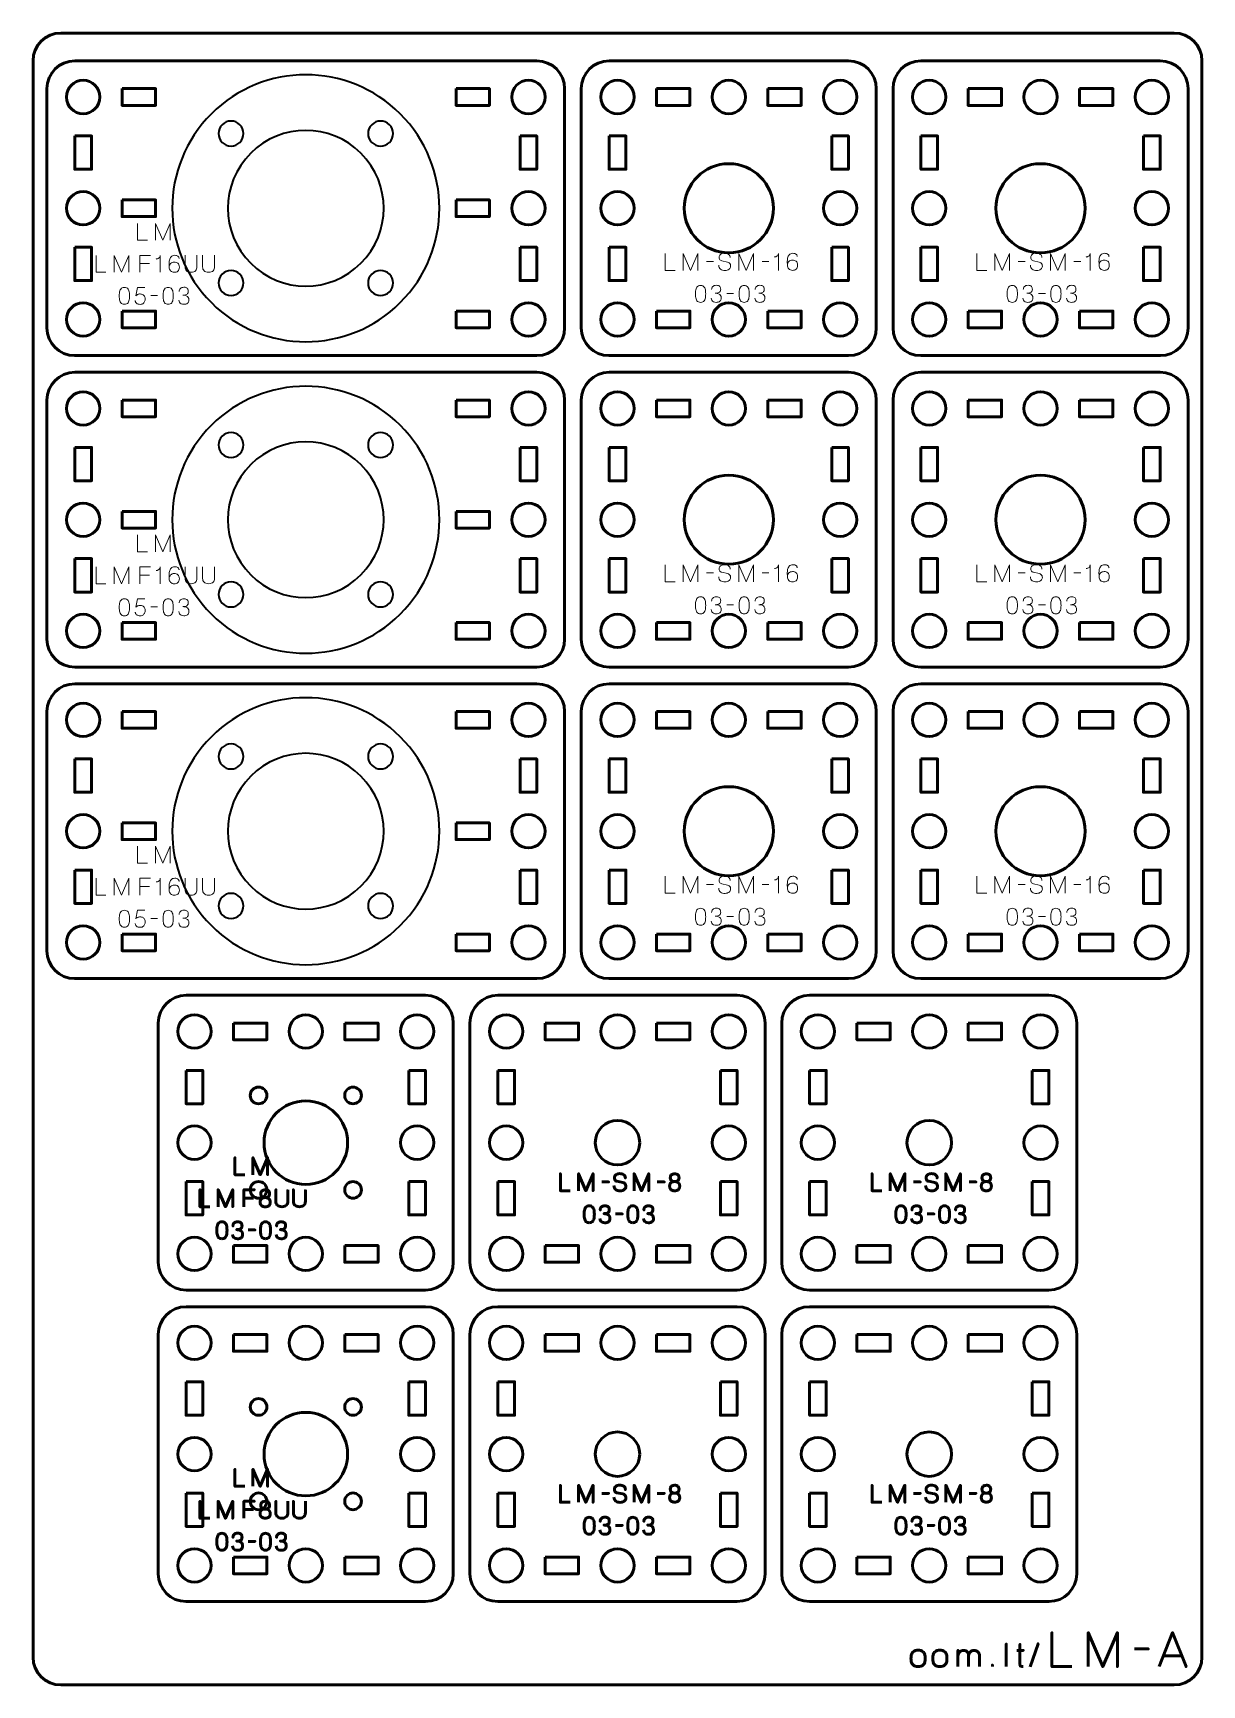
# Model space of a CAD drawing. Header units: centimetres. Extents: x -21 to 0, y -29.7 to 0.
import ezdxf

# ---------------------------------------------------------------- set-up
doc = ezdxf.new("R2010")
doc.units = ezdxf.units.CM
doc.header["$MEASUREMENT"] = 0
doc.layers.add('Layer 1', color=7, linetype='Continuous')

msp = doc.modelspace()

# ---------------------------------------------------------------- linework, layer by layer
at = {"layer": 'Layer 1', "color": 22, "lineweight": 53}
msp.add_open_spline([(-21.00003, -29.19995), (-21.00003, -29.19995), (-21.00003, -0.49992), (-21.00003, -0.49992), (-21.00003, -0.49992), (-21.00003, -0.22295), (-20.77694, 0.00004), (-20.49994, 0.00004), (-20.49994, 0.00004), (-20.49994, 0.00004), (-0.50008, 0.00004), (-0.50008, 0.00004), (-0.50008, 0.00004), (-0.22294, 0.00004), (0.00002, -0.22295), (0.00002, -0.49992), (0.00002, -0.49992), (0.00002, -0.49992), (0.00002, -29.19995), (0.00002, -29.19995), (0.00002, -29.19995), (0.00002, -29.47695), (-0.22294, -29.70004), (-0.50008, -29.70004), (-0.50008, -29.70004), (-0.50008, -29.70004), (-20.49994, -29.70004), (-20.49994, -29.70004), (-20.49994, -29.70004), (-20.77694, -29.70004), (-21.00003, -29.47695), (-21.00003, -29.19995)], degree=3, knots=[0, 0, 0, 0, 0.125, 0.125, 0.125, 0.125, 0.25, 0.25, 0.25, 0.25, 0.375, 0.375, 0.375, 0.375, 0.5, 0.5, 0.5, 0.5, 0.625, 0.625, 0.625, 0.625, 0.75, 0.75, 0.75, 0.75, 0.875, 0.875, 0.875, 0.875, 1, 1, 1, 1], dxfattribs=at)
at = {"layer": 'Layer 1', "color": 114, "lineweight": 53}
for points in [[(-20.24995, -0.49994), (-20.24995, -0.49994), (-11.95005, -0.49994), (-11.95005, -0.49994), (-11.95005, -0.49994), (-11.67305, -0.49994), (-11.44995, -0.72303), (-11.44995, -1.00003), (-11.44995, -1.00003), (-11.44995, -1.00003), (-11.44995, -5.29989), (-11.44995, -5.29989), (-11.44995, -5.29989), (-11.44995, -5.57703), (-11.67305, -5.79999), (-11.95005, -5.79999), (-11.95005, -5.79999), (-11.95005, -5.79999), (-20.24995, -5.79999), (-20.24995, -5.79999), (-20.24995, -5.79999), (-20.52695, -5.79999), (-20.75005, -5.57703), (-20.75005, -5.29989), (-20.75005, -5.29989), (-20.75005, -5.29989), (-20.75005, -1.00003), (-20.75005, -1.00003), (-20.75005, -1.00003), (-20.75005, -0.72303), (-20.52695, -0.49994), (-20.24995, -0.49994)], [(-10.64995, -0.49994), (-10.64995, -0.49994), (-6.35006, -0.49994), (-6.35006, -0.49994), (-6.35006, -0.49994), (-6.07306, -0.49994), (-5.84996, -0.72303), (-5.84996, -1.00003), (-5.84996, -1.00003), (-5.84996, -1.00003), (-5.84996, -5.29989), (-5.84996, -5.29989), (-5.84996, -5.29989), (-5.84996, -5.57703), (-6.07306, -5.79999), (-6.35006, -5.79999), (-6.35006, -5.79999), (-6.35006, -5.79999), (-10.64995, -5.79999), (-10.64995, -5.79999), (-10.64995, -5.79999), (-10.92695, -5.79999), (-11.15005, -5.57703), (-11.15005, -5.29989), (-11.15005, -5.29989), (-11.15005, -5.29989), (-11.15005, -1.00003), (-11.15005, -1.00003), (-11.15005, -1.00003), (-11.15005, -0.72303), (-10.92695, -0.49994), (-10.64995, -0.49994)], [(-5.04995, -0.49994), (-5.04995, -0.49994), (-0.75006, -0.49994), (-0.75006, -0.49994), (-0.75006, -0.49994), (-0.47306, -0.49994), (-0.24996, -0.72303), (-0.24996, -1.00003), (-0.24996, -1.00003), (-0.24996, -1.00003), (-0.24996, -5.29989), (-0.24996, -5.29989), (-0.24996, -5.29989), (-0.24996, -5.57703), (-0.47306, -5.79999), (-0.75006, -5.79999), (-0.75006, -5.79999), (-0.75006, -5.79999), (-5.04995, -5.79999), (-5.04995, -5.79999), (-5.04995, -5.79999), (-5.32695, -5.79999), (-5.55005, -5.57703), (-5.55005, -5.29989), (-5.55005, -5.29989), (-5.55005, -5.29989), (-5.55005, -1.00003), (-5.55005, -1.00003), (-5.55005, -1.00003), (-5.55005, -0.72303), (-5.32695, -0.49994), (-5.04995, -0.49994)], [(-20.24995, -6.09994), (-20.24995, -6.09994), (-11.95005, -6.09994), (-11.95005, -6.09994), (-11.95005, -6.09994), (-11.67305, -6.09994), (-11.44995, -6.32303), (-11.44995, -6.60003), (-11.44995, -6.60003), (-11.44995, -6.60003), (-11.44995, -10.89989), (-11.44995, -10.89989), (-11.44995, -10.89989), (-11.44995, -11.17703), (-11.67305, -11.39999), (-11.95005, -11.39999), (-11.95005, -11.39999), (-11.95005, -11.39999), (-20.24995, -11.39999), (-20.24995, -11.39999), (-20.24995, -11.39999), (-20.52695, -11.39999), (-20.75005, -11.17703), (-20.75005, -10.89989), (-20.75005, -10.89989), (-20.75005, -10.89989), (-20.75005, -6.60003), (-20.75005, -6.60003), (-20.75005, -6.60003), (-20.75005, -6.32303), (-20.52695, -6.09994), (-20.24995, -6.09994)], [(-10.64995, -6.09994), (-10.64995, -6.09994), (-6.35006, -6.09994), (-6.35006, -6.09994), (-6.35006, -6.09994), (-6.07306, -6.09994), (-5.84996, -6.32303), (-5.84996, -6.60003), (-5.84996, -6.60003), (-5.84996, -6.60003), (-5.84996, -10.89989), (-5.84996, -10.89989), (-5.84996, -10.89989), (-5.84996, -11.17703), (-6.07306, -11.39999), (-6.35006, -11.39999), (-6.35006, -11.39999), (-6.35006, -11.39999), (-10.64995, -11.39999), (-10.64995, -11.39999), (-10.64995, -11.39999), (-10.92695, -11.39999), (-11.15005, -11.17703), (-11.15005, -10.89989), (-11.15005, -10.89989), (-11.15005, -10.89989), (-11.15005, -6.60003), (-11.15005, -6.60003), (-11.15005, -6.60003), (-11.15005, -6.32303), (-10.92695, -6.09994), (-10.64995, -6.09994)], [(-5.04995, -6.09994), (-5.04995, -6.09994), (-0.75006, -6.09994), (-0.75006, -6.09994), (-0.75006, -6.09994), (-0.47306, -6.09994), (-0.24996, -6.32303), (-0.24996, -6.60003), (-0.24996, -6.60003), (-0.24996, -6.60003), (-0.24996, -10.89989), (-0.24996, -10.89989), (-0.24996, -10.89989), (-0.24996, -11.17703), (-0.47306, -11.39999), (-0.75006, -11.39999), (-0.75006, -11.39999), (-0.75006, -11.39999), (-5.04995, -11.39999), (-5.04995, -11.39999), (-5.04995, -11.39999), (-5.32695, -11.39999), (-5.55005, -11.17703), (-5.55005, -10.89989), (-5.55005, -10.89989), (-5.55005, -10.89989), (-5.55005, -6.60003), (-5.55005, -6.60003), (-5.55005, -6.60003), (-5.55005, -6.32303), (-5.32695, -6.09994), (-5.04995, -6.09994)], [(-20.24995, -11.69994), (-20.24995, -11.69994), (-11.95005, -11.69994), (-11.95005, -11.69994), (-11.95005, -11.69994), (-11.67305, -11.69994), (-11.44995, -11.92303), (-11.44995, -12.20003), (-11.44995, -12.20003), (-11.44995, -12.20003), (-11.44995, -16.49989), (-11.44995, -16.49989), (-11.44995, -16.49989), (-11.44995, -16.77703), (-11.67305, -16.99999), (-11.95005, -16.99999), (-11.95005, -16.99999), (-11.95005, -16.99999), (-20.24995, -16.99999), (-20.24995, -16.99999), (-20.24995, -16.99999), (-20.52695, -16.99999), (-20.75005, -16.77703), (-20.75005, -16.49989), (-20.75005, -16.49989), (-20.75005, -16.49989), (-20.75005, -12.20003), (-20.75005, -12.20003), (-20.75005, -12.20003), (-20.75005, -11.92303), (-20.52695, -11.69994), (-20.24995, -11.69994)], [(-10.64995, -11.69994), (-10.64995, -11.69994), (-6.35006, -11.69994), (-6.35006, -11.69994), (-6.35006, -11.69994), (-6.07306, -11.69994), (-5.84996, -11.92303), (-5.84996, -12.20003), (-5.84996, -12.20003), (-5.84996, -12.20003), (-5.84996, -16.49989), (-5.84996, -16.49989), (-5.84996, -16.49989), (-5.84996, -16.77703), (-6.07306, -16.99999), (-6.35006, -16.99999), (-6.35006, -16.99999), (-6.35006, -16.99999), (-10.64995, -16.99999), (-10.64995, -16.99999), (-10.64995, -16.99999), (-10.92695, -16.99999), (-11.15005, -16.77703), (-11.15005, -16.49989), (-11.15005, -16.49989), (-11.15005, -16.49989), (-11.15005, -12.20003), (-11.15005, -12.20003), (-11.15005, -12.20003), (-11.15005, -11.92303), (-10.92695, -11.69994), (-10.64995, -11.69994)], [(-5.04995, -11.69994), (-5.04995, -11.69994), (-0.75006, -11.69994), (-0.75006, -11.69994), (-0.75006, -11.69994), (-0.47306, -11.69994), (-0.24996, -11.92303), (-0.24996, -12.20003), (-0.24996, -12.20003), (-0.24996, -12.20003), (-0.24996, -16.49989), (-0.24996, -16.49989), (-0.24996, -16.49989), (-0.24996, -16.77703), (-0.47306, -16.99999), (-0.75006, -16.99999), (-0.75006, -16.99999), (-0.75006, -16.99999), (-5.04995, -16.99999), (-5.04995, -16.99999), (-5.04995, -16.99999), (-5.32695, -16.99999), (-5.55005, -16.77703), (-5.55005, -16.49989), (-5.55005, -16.49989), (-5.55005, -16.49989), (-5.55005, -12.20003), (-5.55005, -12.20003), (-5.55005, -12.20003), (-5.55005, -11.92303), (-5.32695, -11.69994), (-5.04995, -11.69994)], [(-18.24994, -17.3), (-18.24994, -17.3), (-13.95007, -17.3), (-13.95007, -17.3), (-13.95007, -17.3), (-13.67293, -17.3), (-13.44997, -17.52309), (-13.44997, -17.80009), (-13.44997, -17.80009), (-13.44997, -17.80009), (-13.44997, -22.09996), (-13.44997, -22.09996), (-13.44997, -22.09996), (-13.44997, -22.3771), (-13.67293, -22.60006), (-13.95007, -22.60006), (-13.95007, -22.60006), (-13.95007, -22.60006), (-18.24994, -22.60006), (-18.24994, -22.60006), (-18.24994, -22.60006), (-18.52694, -22.60006), (-18.75003, -22.3771), (-18.75003, -22.09996), (-18.75003, -22.09996), (-18.75003, -22.09996), (-18.75003, -17.80009), (-18.75003, -17.80009), (-18.75003, -17.80009), (-18.75003, -17.52309), (-18.52694, -17.3), (-18.24994, -17.3)], [(-12.64994, -17.3), (-12.64994, -17.3), (-8.35007, -17.3), (-8.35007, -17.3), (-8.35007, -17.3), (-8.07293, -17.3), (-7.84997, -17.52309), (-7.84997, -17.80009), (-7.84997, -17.80009), (-7.84997, -17.80009), (-7.84997, -22.09996), (-7.84997, -22.09996), (-7.84997, -22.09996), (-7.84997, -22.3771), (-8.07293, -22.60006), (-8.35007, -22.60006), (-8.35007, -22.60006), (-8.35007, -22.60006), (-12.64994, -22.60006), (-12.64994, -22.60006), (-12.64994, -22.60006), (-12.92694, -22.60006), (-13.15003, -22.3771), (-13.15003, -22.09996), (-13.15003, -22.09996), (-13.15003, -22.09996), (-13.15003, -17.80009), (-13.15003, -17.80009), (-13.15003, -17.80009), (-13.15003, -17.52309), (-12.92694, -17.3), (-12.64994, -17.3)], [(-7.04994, -17.3), (-7.04994, -17.3), (-2.75007, -17.3), (-2.75007, -17.3), (-2.75007, -17.3), (-2.47293, -17.3), (-2.24997, -17.52309), (-2.24997, -17.80009), (-2.24997, -17.80009), (-2.24997, -17.80009), (-2.24997, -22.09996), (-2.24997, -22.09996), (-2.24997, -22.09996), (-2.24997, -22.3771), (-2.47293, -22.60006), (-2.75007, -22.60006), (-2.75007, -22.60006), (-2.75007, -22.60006), (-7.04994, -22.60006), (-7.04994, -22.60006), (-7.04994, -22.60006), (-7.32694, -22.60006), (-7.55003, -22.3771), (-7.55003, -22.09996), (-7.55003, -22.09996), (-7.55003, -22.09996), (-7.55003, -17.80009), (-7.55003, -17.80009), (-7.55003, -17.80009), (-7.55003, -17.52309), (-7.32694, -17.3), (-7.04994, -17.3)], [(-18.24994, -22.9), (-18.24994, -22.9), (-13.95007, -22.9), (-13.95007, -22.9), (-13.95007, -22.9), (-13.67293, -22.9), (-13.44997, -23.12309), (-13.44997, -23.40009), (-13.44997, -23.40009), (-13.44997, -23.40009), (-13.44997, -27.69996), (-13.44997, -27.69996), (-13.44997, -27.69996), (-13.44997, -27.9771), (-13.67293, -28.20006), (-13.95007, -28.20006), (-13.95007, -28.20006), (-13.95007, -28.20006), (-18.24994, -28.20006), (-18.24994, -28.20006), (-18.24994, -28.20006), (-18.52694, -28.20006), (-18.75003, -27.9771), (-18.75003, -27.69996), (-18.75003, -27.69996), (-18.75003, -27.69996), (-18.75003, -23.40009), (-18.75003, -23.40009), (-18.75003, -23.40009), (-18.75003, -23.12309), (-18.52694, -22.9), (-18.24994, -22.9)], [(-12.64994, -22.9), (-12.64994, -22.9), (-8.35007, -22.9), (-8.35007, -22.9), (-8.35007, -22.9), (-8.07293, -22.9), (-7.84997, -23.12309), (-7.84997, -23.40009), (-7.84997, -23.40009), (-7.84997, -23.40009), (-7.84997, -27.69996), (-7.84997, -27.69996), (-7.84997, -27.69996), (-7.84997, -27.9771), (-8.07293, -28.20006), (-8.35007, -28.20006), (-8.35007, -28.20006), (-8.35007, -28.20006), (-12.64994, -28.20006), (-12.64994, -28.20006), (-12.64994, -28.20006), (-12.92694, -28.20006), (-13.15003, -27.9771), (-13.15003, -27.69996), (-13.15003, -27.69996), (-13.15003, -27.69996), (-13.15003, -23.40009), (-13.15003, -23.40009), (-13.15003, -23.40009), (-13.15003, -23.12309), (-12.92694, -22.9), (-12.64994, -22.9)], [(-7.04994, -22.9), (-7.04994, -22.9), (-2.75007, -22.9), (-2.75007, -22.9), (-2.75007, -22.9), (-2.47293, -22.9), (-2.24997, -23.12309), (-2.24997, -23.40009), (-2.24997, -23.40009), (-2.24997, -23.40009), (-2.24997, -27.69996), (-2.24997, -27.69996), (-2.24997, -27.69996), (-2.24997, -27.9771), (-2.47293, -28.20006), (-2.75007, -28.20006), (-2.75007, -28.20006), (-2.75007, -28.20006), (-7.04994, -28.20006), (-7.04994, -28.20006), (-7.04994, -28.20006), (-7.32694, -28.20006), (-7.55003, -27.9771), (-7.55003, -27.69996), (-7.55003, -27.69996), (-7.55003, -27.69996), (-7.55003, -23.40009), (-7.55003, -23.40009), (-7.55003, -23.40009), (-7.55003, -23.12309), (-7.32694, -22.9), (-7.04994, -22.9)]]:
    msp.add_open_spline(points, degree=3, knots=[0, 0, 0, 0, 0.125, 0.125, 0.125, 0.125, 0.25, 0.25, 0.25, 0.25, 0.375, 0.375, 0.375, 0.375, 0.5, 0.5, 0.5, 0.5, 0.625, 0.625, 0.625, 0.625, 0.75, 0.75, 0.75, 0.75, 0.875, 0.875, 0.875, 0.875, 1, 1, 1, 1], dxfattribs=at)
at = {"layer": 'Layer 1', "color": 30, "lineweight": 35}
for points in [[(-17.79707, -1.4529), (-16.85996, -0.5158), (-15.34006, -0.5158), (-14.40295, -1.4529), (-14.40295, -1.4529), (-13.46585, -2.39001), (-13.46585, -3.90991), (-14.40295, -4.84702), (-14.40295, -4.84702), (-15.34006, -5.78412), (-16.85996, -5.78412), (-17.79707, -4.84702), (-17.79707, -4.84702), (-18.73417, -3.90991), (-18.73417, -2.39001), (-17.79707, -1.4529)], [(-17.79707, -7.0529), (-16.85996, -6.1158), (-15.34006, -6.1158), (-14.40295, -7.0529), (-14.40295, -7.0529), (-13.46585, -7.99001), (-13.46585, -9.50991), (-14.40295, -10.44702), (-14.40295, -10.44702), (-15.34006, -11.38412), (-16.85996, -11.38412), (-17.79707, -10.44702), (-17.79707, -10.44702), (-18.73417, -9.50991), (-18.73417, -7.99001), (-17.79707, -7.0529)], [(-17.79707, -12.6529), (-16.85996, -11.7158), (-15.34006, -11.7158), (-14.40295, -12.6529), (-14.40295, -12.6529), (-13.46585, -13.59001), (-13.46585, -15.10991), (-14.40295, -16.04702), (-14.40295, -16.04702), (-15.34006, -16.98412), (-16.85996, -16.98412), (-17.79707, -16.04702), (-17.79707, -16.04702), (-18.73417, -15.10991), (-18.73417, -13.59001), (-17.79707, -12.6529)]]:
    msp.add_open_spline(points, degree=3, knots=[0, 0, 0, 0, 0.25, 0.25, 0.25, 0.25, 0.5, 0.5, 0.5, 0.5, 0.75, 0.75, 0.75, 0.75, 1, 1, 1, 1], dxfattribs=at)
at = {"layer": 'Layer 1', "lineweight": 53}
for points in [[(-19.80002, -1.14997), (-19.80002, -1.31574), (-19.93425, -1.44997), (-20.10002, -1.44997), (-20.10002, -1.44997), (-20.26568, -1.44997), (-20.40002, -1.31574), (-20.40002, -1.14997), (-20.40002, -1.14997), (-20.40002, -0.9843), (-20.26568, -0.84996), (-20.10002, -0.84996), (-20.10002, -0.84996), (-19.93425, -0.84996), (-19.80002, -0.9843), (-19.80002, -1.14997)], [(-11.79998, -1.14997), (-11.79998, -1.31574), (-11.93435, -1.44997), (-12.09998, -1.44997), (-12.09998, -1.44997), (-12.26575, -1.44997), (-12.39998, -1.31574), (-12.39998, -1.14997), (-12.39998, -1.14997), (-12.39998, -0.9843), (-12.26575, -0.84996), (-12.09998, -0.84996), (-12.09998, -0.84996), (-11.93435, -0.84996), (-11.79998, -0.9843), (-11.79998, -1.14997)], [(-10.19994, -1.14997), (-10.19994, -1.31574), (-10.33432, -1.44997), (-10.49995, -1.44997), (-10.49995, -1.44997), (-10.66572, -1.44997), (-10.79995, -1.31574), (-10.79995, -1.14997), (-10.79995, -1.14997), (-10.79995, -0.9843), (-10.66572, -0.84996), (-10.49995, -0.84996), (-10.49995, -0.84996), (-10.33432, -0.84996), (-10.19994, -0.9843), (-10.19994, -1.14997)], [(-8.20002, -1.14997), (-8.20002, -1.31574), (-8.33436, -1.44997), (-8.50001, -1.44997), (-8.50001, -1.44997), (-8.66564, -1.44997), (-8.80002, -1.31574), (-8.80002, -1.14997), (-8.80002, -1.14997), (-8.80002, -0.9843), (-8.66564, -0.84996), (-8.50001, -0.84996), (-8.50001, -0.84996), (-8.33436, -0.84996), (-8.20002, -0.9843), (-8.20002, -1.14997)], [(-6.20005, -1.14997), (-6.20005, -1.31574), (-6.33429, -1.44997), (-6.50006, -1.44997), (-6.50006, -1.44997), (-6.66572, -1.44997), (-6.80006, -1.31574), (-6.80006, -1.14997), (-6.80006, -1.14997), (-6.80006, -0.9843), (-6.66572, -0.84996), (-6.50006, -0.84996), (-6.50006, -0.84996), (-6.33429, -0.84996), (-6.20005, -0.9843), (-6.20005, -1.14997)], [(-4.59994, -1.14997), (-4.59994, -1.31574), (-4.73432, -1.44997), (-4.89995, -1.44997), (-4.89995, -1.44997), (-5.06572, -1.44997), (-5.19995, -1.31574), (-5.19995, -1.14997), (-5.19995, -1.14997), (-5.19995, -0.9843), (-5.06572, -0.84996), (-4.89995, -0.84996), (-4.89995, -0.84996), (-4.73432, -0.84996), (-4.59994, -0.9843), (-4.59994, -1.14997)], [(-2.60002, -1.14997), (-2.60002, -1.31574), (-2.73436, -1.44997), (-2.90001, -1.44997), (-2.90001, -1.44997), (-3.06564, -1.44997), (-3.20002, -1.31574), (-3.20002, -1.14997), (-3.20002, -1.14997), (-3.20002, -0.9843), (-3.06564, -0.84996), (-2.90001, -0.84996), (-2.90001, -0.84996), (-2.73436, -0.84996), (-2.60002, -0.9843), (-2.60002, -1.14997)], [(-0.60005, -1.14997), (-0.60005, -1.31574), (-0.73429, -1.44997), (-0.90006, -1.44997), (-0.90006, -1.44997), (-1.06572, -1.44997), (-1.20006, -1.31574), (-1.20006, -1.14997), (-1.20006, -1.14997), (-1.20006, -0.9843), (-1.06572, -0.84996), (-0.90006, -0.84996), (-0.90006, -0.84996), (-0.73429, -0.84996), (-0.60005, -0.9843), (-0.60005, -1.14997)], [(-19.4, -1.00003), (-19.4, -1.00003), (-18.8, -1.00003), (-18.8, -1.00003), (-18.8, -1.00003), (-18.8, -1.00003), (-18.8, -1.30004), (-18.8, -1.30004), (-18.8, -1.30004), (-18.8, -1.30004), (-19.4, -1.30004), (-19.4, -1.30004), (-19.4, -1.30004), (-19.4, -1.30004), (-19.4, -1.00003), (-19.4, -1.00003)], [(-13.4, -1.00003), (-13.4, -1.00003), (-12.8, -1.00003), (-12.8, -1.00003), (-12.8, -1.00003), (-12.8, -1.00003), (-12.8, -1.30004), (-12.8, -1.30004), (-12.8, -1.30004), (-12.8, -1.30004), (-13.4, -1.30004), (-13.4, -1.30004), (-13.4, -1.30004), (-13.4, -1.30004), (-13.4, -1.00003), (-13.4, -1.00003)], [(-9.80004, -1.00003), (-9.80004, -1.00003), (-9.20003, -1.00003), (-9.20003, -1.00003), (-9.20003, -1.00003), (-9.20003, -1.00003), (-9.20003, -1.30004), (-9.20003, -1.30004), (-9.20003, -1.30004), (-9.20003, -1.30004), (-9.80004, -1.30004), (-9.80004, -1.30004), (-9.80004, -1.30004), (-9.80004, -1.30004), (-9.80004, -1.00003), (-9.80004, -1.00003)], [(-7.79997, -1.00003), (-7.79997, -1.00003), (-7.19997, -1.00003), (-7.19997, -1.00003), (-7.19997, -1.00003), (-7.19997, -1.00003), (-7.19997, -1.30004), (-7.19997, -1.30004), (-7.19997, -1.30004), (-7.19997, -1.30004), (-7.79997, -1.30004), (-7.79997, -1.30004), (-7.79997, -1.30004), (-7.79997, -1.30004), (-7.79997, -1.00003), (-7.79997, -1.00003)], [(-4.20004, -1.00003), (-4.20004, -1.00003), (-3.60003, -1.00003), (-3.60003, -1.00003), (-3.60003, -1.00003), (-3.60003, -1.00003), (-3.60003, -1.30004), (-3.60003, -1.30004), (-3.60003, -1.30004), (-3.60003, -1.30004), (-4.20004, -1.30004), (-4.20004, -1.30004), (-4.20004, -1.30004), (-4.20004, -1.30004), (-4.20004, -1.00003), (-4.20004, -1.00003)], [(-2.19997, -1.00003), (-2.19997, -1.00003), (-1.59997, -1.00003), (-1.59997, -1.00003), (-1.59997, -1.00003), (-1.59997, -1.00003), (-1.59997, -1.30004), (-1.59997, -1.30004), (-1.59997, -1.30004), (-1.59997, -1.30004), (-2.19997, -1.30004), (-2.19997, -1.30004), (-2.19997, -1.30004), (-2.19997, -1.30004), (-2.19997, -1.00003), (-2.19997, -1.00003)], [(-20.24995, -1.84998), (-20.24995, -1.84998), (-19.94995, -1.84998), (-19.94995, -1.84998), (-19.94995, -1.84998), (-19.94995, -1.84998), (-19.94995, -2.44999), (-19.94995, -2.44999), (-19.94995, -2.44999), (-19.94995, -2.44999), (-20.24995, -2.44999), (-20.24995, -2.44999), (-20.24995, -2.44999), (-20.24995, -2.44999), (-20.24995, -1.84998), (-20.24995, -1.84998)], [(-12.25005, -1.84998), (-12.25005, -1.84998), (-11.95005, -1.84998), (-11.95005, -1.84998), (-11.95005, -1.84998), (-11.95005, -1.84998), (-11.95005, -2.44999), (-11.95005, -2.44999), (-11.95005, -2.44999), (-11.95005, -2.44999), (-12.25005, -2.44999), (-12.25005, -2.44999), (-12.25005, -2.44999), (-12.25005, -2.44999), (-12.25005, -1.84998), (-12.25005, -1.84998)], [(-10.65002, -1.84998), (-10.65002, -1.84998), (-10.35002, -1.84998), (-10.35002, -1.84998), (-10.35002, -1.84998), (-10.35002, -1.84998), (-10.35002, -2.44999), (-10.35002, -2.44999), (-10.35002, -2.44999), (-10.35002, -2.44999), (-10.65002, -2.44999), (-10.65002, -2.44999), (-10.65002, -2.44999), (-10.65002, -2.44999), (-10.65002, -1.84998), (-10.65002, -1.84998)], [(-6.64999, -1.84998), (-6.64999, -1.84998), (-6.34998, -1.84998), (-6.34998, -1.84998), (-6.34998, -1.84998), (-6.34998, -1.84998), (-6.34998, -2.44999), (-6.34998, -2.44999), (-6.34998, -2.44999), (-6.34998, -2.44999), (-6.64999, -2.44999), (-6.64999, -2.44999), (-6.64999, -2.44999), (-6.64999, -2.44999), (-6.64999, -1.84998), (-6.64999, -1.84998)], [(-5.05002, -1.84998), (-5.05002, -1.84998), (-4.75002, -1.84998), (-4.75002, -1.84998), (-4.75002, -1.84998), (-4.75002, -1.84998), (-4.75002, -2.44999), (-4.75002, -2.44999), (-4.75002, -2.44999), (-4.75002, -2.44999), (-5.05002, -2.44999), (-5.05002, -2.44999), (-5.05002, -2.44999), (-5.05002, -2.44999), (-5.05002, -1.84998), (-5.05002, -1.84998)], [(-1.04999, -1.84998), (-1.04999, -1.84998), (-0.74998, -1.84998), (-0.74998, -1.84998), (-0.74998, -1.84998), (-0.74998, -1.84998), (-0.74998, -2.44999), (-0.74998, -2.44999), (-0.74998, -2.44999), (-0.74998, -2.44999), (-1.04999, -2.44999), (-1.04999, -2.44999), (-1.04999, -2.44999), (-1.04999, -2.44999), (-1.04999, -1.84998), (-1.04999, -1.84998)], [(-7.70001, -3.15003), (-7.70001, -3.59171), (-8.05825, -3.95003), (-8.50001, -3.95003), (-8.50001, -3.95003), (-8.94169, -3.95003), (-9.30003, -3.59171), (-9.30003, -3.15003), (-9.30003, -3.15003), (-9.30003, -2.70798), (-8.94169, -2.35003), (-8.50001, -2.35003), (-8.50001, -2.35003), (-8.05825, -2.35003), (-7.70001, -2.70798), (-7.70001, -3.15003)], [(-2.10001, -3.15003), (-2.10001, -3.59171), (-2.45825, -3.95003), (-2.90001, -3.95003), (-2.90001, -3.95003), (-3.34169, -3.95003), (-3.70003, -3.59171), (-3.70003, -3.15003), (-3.70003, -3.15003), (-3.70003, -2.70798), (-3.34169, -2.35003), (-2.90001, -2.35003), (-2.90001, -2.35003), (-2.45825, -2.35003), (-2.10001, -2.70798), (-2.10001, -3.15003)], [(-19.80002, -3.15004), (-19.80002, -3.31567), (-19.93425, -3.45004), (-20.10002, -3.45004), (-20.10002, -3.45004), (-20.26568, -3.45004), (-20.40002, -3.31567), (-20.40002, -3.15004), (-20.40002, -3.15004), (-20.40002, -2.98427), (-20.26568, -2.85004), (-20.10002, -2.85004), (-20.10002, -2.85004), (-19.93425, -2.85004), (-19.80002, -2.98427), (-19.80002, -3.15004)], [(-11.79998, -3.15004), (-11.79998, -3.31567), (-11.93435, -3.45004), (-12.09998, -3.45004), (-12.09998, -3.45004), (-12.26575, -3.45004), (-12.39998, -3.31567), (-12.39998, -3.15004), (-12.39998, -3.15004), (-12.39998, -2.98427), (-12.26575, -2.85004), (-12.09998, -2.85004), (-12.09998, -2.85004), (-11.93435, -2.85004), (-11.79998, -2.98427), (-11.79998, -3.15004)], [(-10.19994, -3.15004), (-10.19994, -3.31567), (-10.33432, -3.45004), (-10.49995, -3.45004), (-10.49995, -3.45004), (-10.66572, -3.45004), (-10.79995, -3.31567), (-10.79995, -3.15004), (-10.79995, -3.15004), (-10.79995, -2.98427), (-10.66572, -2.85004), (-10.49995, -2.85004), (-10.49995, -2.85004), (-10.33432, -2.85004), (-10.19994, -2.98427), (-10.19994, -3.15004)], [(-6.20005, -3.15004), (-6.20005, -3.31567), (-6.33429, -3.45004), (-6.50006, -3.45004), (-6.50006, -3.45004), (-6.66572, -3.45004), (-6.80006, -3.31567), (-6.80006, -3.15004), (-6.80006, -3.15004), (-6.80006, -2.98427), (-6.66572, -2.85004), (-6.50006, -2.85004), (-6.50006, -2.85004), (-6.33429, -2.85004), (-6.20005, -2.98427), (-6.20005, -3.15004)], [(-4.59994, -3.15004), (-4.59994, -3.31567), (-4.73432, -3.45004), (-4.89995, -3.45004), (-4.89995, -3.45004), (-5.06572, -3.45004), (-5.19995, -3.31567), (-5.19995, -3.15004), (-5.19995, -3.15004), (-5.19995, -2.98427), (-5.06572, -2.85004), (-4.89995, -2.85004), (-4.89995, -2.85004), (-4.73432, -2.85004), (-4.59994, -2.98427), (-4.59994, -3.15004)], [(-0.60005, -3.15004), (-0.60005, -3.31567), (-0.73429, -3.45004), (-0.90006, -3.45004), (-0.90006, -3.45004), (-1.06572, -3.45004), (-1.20006, -3.31567), (-1.20006, -3.15004), (-1.20006, -3.15004), (-1.20006, -2.98427), (-1.06572, -2.85004), (-0.90006, -2.85004), (-0.90006, -2.85004), (-0.73429, -2.85004), (-0.60005, -2.98427), (-0.60005, -3.15004)], [(-19.4, -2.99997), (-19.4, -2.99997), (-18.8, -2.99997), (-18.8, -2.99997), (-18.8, -2.99997), (-18.8, -2.99997), (-18.8, -3.29997), (-18.8, -3.29997), (-18.8, -3.29997), (-18.8, -3.29997), (-19.4, -3.29997), (-19.4, -3.29997), (-19.4, -3.29997), (-19.4, -3.29997), (-19.4, -2.99997), (-19.4, -2.99997)], [(-13.4, -2.99997), (-13.4, -2.99997), (-12.8, -2.99997), (-12.8, -2.99997), (-12.8, -2.99997), (-12.8, -2.99997), (-12.8, -3.29997), (-12.8, -3.29997), (-12.8, -3.29997), (-12.8, -3.29997), (-13.4, -3.29997), (-13.4, -3.29997), (-13.4, -3.29997), (-13.4, -3.29997), (-13.4, -2.99997), (-13.4, -2.99997)], [(-20.24995, -3.84995), (-20.24995, -3.84995), (-19.94995, -3.84995), (-19.94995, -3.84995), (-19.94995, -3.84995), (-19.94995, -3.84995), (-19.94995, -4.44995), (-19.94995, -4.44995), (-19.94995, -4.44995), (-19.94995, -4.44995), (-20.24995, -4.44995), (-20.24995, -4.44995), (-20.24995, -4.44995), (-20.24995, -4.44995), (-20.24995, -3.84995), (-20.24995, -3.84995)], [(-12.25005, -3.84995), (-12.25005, -3.84995), (-11.95005, -3.84995), (-11.95005, -3.84995), (-11.95005, -3.84995), (-11.95005, -3.84995), (-11.95005, -4.44995), (-11.95005, -4.44995), (-11.95005, -4.44995), (-11.95005, -4.44995), (-12.25005, -4.44995), (-12.25005, -4.44995), (-12.25005, -4.44995), (-12.25005, -4.44995), (-12.25005, -3.84995), (-12.25005, -3.84995)], [(-10.65002, -3.84995), (-10.65002, -3.84995), (-10.35002, -3.84995), (-10.35002, -3.84995), (-10.35002, -3.84995), (-10.35002, -3.84995), (-10.35002, -4.44995), (-10.35002, -4.44995), (-10.35002, -4.44995), (-10.35002, -4.44995), (-10.65002, -4.44995), (-10.65002, -4.44995), (-10.65002, -4.44995), (-10.65002, -4.44995), (-10.65002, -3.84995), (-10.65002, -3.84995)], [(-6.64999, -3.84995), (-6.64999, -3.84995), (-6.34998, -3.84995), (-6.34998, -3.84995), (-6.34998, -3.84995), (-6.34998, -3.84995), (-6.34998, -4.44995), (-6.34998, -4.44995), (-6.34998, -4.44995), (-6.34998, -4.44995), (-6.64999, -4.44995), (-6.64999, -4.44995), (-6.64999, -4.44995), (-6.64999, -4.44995), (-6.64999, -3.84995), (-6.64999, -3.84995)], [(-5.05002, -3.84995), (-5.05002, -3.84995), (-4.75002, -3.84995), (-4.75002, -3.84995), (-4.75002, -3.84995), (-4.75002, -3.84995), (-4.75002, -4.44995), (-4.75002, -4.44995), (-4.75002, -4.44995), (-4.75002, -4.44995), (-5.05002, -4.44995), (-5.05002, -4.44995), (-5.05002, -4.44995), (-5.05002, -4.44995), (-5.05002, -3.84995), (-5.05002, -3.84995)], [(-1.04999, -3.84995), (-1.04999, -3.84995), (-0.74998, -3.84995), (-0.74998, -3.84995), (-0.74998, -3.84995), (-0.74998, -3.84995), (-0.74998, -4.44995), (-0.74998, -4.44995), (-0.74998, -4.44995), (-0.74998, -4.44995), (-1.04999, -4.44995), (-1.04999, -4.44995), (-1.04999, -4.44995), (-1.04999, -4.44995), (-1.04999, -3.84995), (-1.04999, -3.84995)], [(-19.80002, -5.14997), (-19.80002, -5.31563), (-19.93425, -5.44996), (-20.10002, -5.44996), (-20.10002, -5.44996), (-20.26568, -5.44996), (-20.40002, -5.31563), (-20.40002, -5.14997), (-20.40002, -5.14997), (-20.40002, -4.98434), (-20.26568, -4.84997), (-20.10002, -4.84997), (-20.10002, -4.84997), (-19.93425, -4.84997), (-19.80002, -4.98434), (-19.80002, -5.14997)], [(-19.4, -4.9999), (-19.4, -4.9999), (-18.8, -4.9999), (-18.8, -4.9999), (-18.8, -4.9999), (-18.8, -4.9999), (-18.8, -5.29989), (-18.8, -5.29989), (-18.8, -5.29989), (-18.8, -5.29989), (-19.4, -5.29989), (-19.4, -5.29989), (-19.4, -5.29989), (-19.4, -5.29989), (-19.4, -4.9999), (-19.4, -4.9999)], [(-13.4, -4.9999), (-13.4, -4.9999), (-12.8, -4.9999), (-12.8, -4.9999), (-12.8, -4.9999), (-12.8, -4.9999), (-12.8, -5.29989), (-12.8, -5.29989), (-12.8, -5.29989), (-12.8, -5.29989), (-13.4, -5.29989), (-13.4, -5.29989), (-13.4, -5.29989), (-13.4, -5.29989), (-13.4, -4.9999), (-13.4, -4.9999)], [(-11.79998, -5.14997), (-11.79998, -5.31563), (-11.93435, -5.44996), (-12.09998, -5.44996), (-12.09998, -5.44996), (-12.26575, -5.44996), (-12.39998, -5.31563), (-12.39998, -5.14997), (-12.39998, -5.14997), (-12.39998, -4.98434), (-12.26575, -4.84997), (-12.09998, -4.84997), (-12.09998, -4.84997), (-11.93435, -4.84997), (-11.79998, -4.98434), (-11.79998, -5.14997)], [(-10.19994, -5.14997), (-10.19994, -5.31563), (-10.33432, -5.44996), (-10.49995, -5.44996), (-10.49995, -5.44996), (-10.66572, -5.44996), (-10.79995, -5.31563), (-10.79995, -5.14997), (-10.79995, -5.14997), (-10.79995, -4.98434), (-10.66572, -4.84997), (-10.49995, -4.84997), (-10.49995, -4.84997), (-10.33432, -4.84997), (-10.19994, -4.98434), (-10.19994, -5.14997)], [(-9.80004, -4.9999), (-9.80004, -4.9999), (-9.20003, -4.9999), (-9.20003, -4.9999), (-9.20003, -4.9999), (-9.20003, -4.9999), (-9.20003, -5.29989), (-9.20003, -5.29989), (-9.20003, -5.29989), (-9.20003, -5.29989), (-9.80004, -5.29989), (-9.80004, -5.29989), (-9.80004, -5.29989), (-9.80004, -5.29989), (-9.80004, -4.9999), (-9.80004, -4.9999)], [(-8.20002, -5.14997), (-8.20002, -5.31563), (-8.33436, -5.44996), (-8.50001, -5.44996), (-8.50001, -5.44996), (-8.66564, -5.44996), (-8.80002, -5.31563), (-8.80002, -5.14997), (-8.80002, -5.14997), (-8.80002, -4.98434), (-8.66564, -4.84997), (-8.50001, -4.84997), (-8.50001, -4.84997), (-8.33436, -4.84997), (-8.20002, -4.98434), (-8.20002, -5.14997)], [(-7.79997, -4.9999), (-7.79997, -4.9999), (-7.19997, -4.9999), (-7.19997, -4.9999), (-7.19997, -4.9999), (-7.19997, -4.9999), (-7.19997, -5.29989), (-7.19997, -5.29989), (-7.19997, -5.29989), (-7.19997, -5.29989), (-7.79997, -5.29989), (-7.79997, -5.29989), (-7.79997, -5.29989), (-7.79997, -5.29989), (-7.79997, -4.9999), (-7.79997, -4.9999)], [(-6.20005, -5.14997), (-6.20005, -5.31563), (-6.33429, -5.44996), (-6.50006, -5.44996), (-6.50006, -5.44996), (-6.66572, -5.44996), (-6.80006, -5.31563), (-6.80006, -5.14997), (-6.80006, -5.14997), (-6.80006, -4.98434), (-6.66572, -4.84997), (-6.50006, -4.84997), (-6.50006, -4.84997), (-6.33429, -4.84997), (-6.20005, -4.98434), (-6.20005, -5.14997)], [(-4.59994, -5.14997), (-4.59994, -5.31563), (-4.73432, -5.44996), (-4.89995, -5.44996), (-4.89995, -5.44996), (-5.06572, -5.44996), (-5.19995, -5.31563), (-5.19995, -5.14997), (-5.19995, -5.14997), (-5.19995, -4.98434), (-5.06572, -4.84997), (-4.89995, -4.84997), (-4.89995, -4.84997), (-4.73432, -4.84997), (-4.59994, -4.98434), (-4.59994, -5.14997)], [(-4.20004, -4.9999), (-4.20004, -4.9999), (-3.60003, -4.9999), (-3.60003, -4.9999), (-3.60003, -4.9999), (-3.60003, -4.9999), (-3.60003, -5.29989), (-3.60003, -5.29989), (-3.60003, -5.29989), (-3.60003, -5.29989), (-4.20004, -5.29989), (-4.20004, -5.29989), (-4.20004, -5.29989), (-4.20004, -5.29989), (-4.20004, -4.9999), (-4.20004, -4.9999)], [(-2.60002, -5.14997), (-2.60002, -5.31563), (-2.73436, -5.44996), (-2.90001, -5.44996), (-2.90001, -5.44996), (-3.06564, -5.44996), (-3.20002, -5.31563), (-3.20002, -5.14997), (-3.20002, -5.14997), (-3.20002, -4.98434), (-3.06564, -4.84997), (-2.90001, -4.84997), (-2.90001, -4.84997), (-2.73436, -4.84997), (-2.60002, -4.98434), (-2.60002, -5.14997)], [(-2.19997, -4.9999), (-2.19997, -4.9999), (-1.59997, -4.9999), (-1.59997, -4.9999), (-1.59997, -4.9999), (-1.59997, -4.9999), (-1.59997, -5.29989), (-1.59997, -5.29989), (-1.59997, -5.29989), (-1.59997, -5.29989), (-2.19997, -5.29989), (-2.19997, -5.29989), (-2.19997, -5.29989), (-2.19997, -5.29989), (-2.19997, -4.9999), (-2.19997, -4.9999)], [(-0.60005, -5.14997), (-0.60005, -5.31563), (-0.73429, -5.44996), (-0.90006, -5.44996), (-0.90006, -5.44996), (-1.06572, -5.44996), (-1.20006, -5.31563), (-1.20006, -5.14997), (-1.20006, -5.14997), (-1.20006, -4.98434), (-1.06572, -4.84997), (-0.90006, -4.84997), (-0.90006, -4.84997), (-0.73429, -4.84997), (-0.60005, -4.98434), (-0.60005, -5.14997)], [(-19.80002, -6.74997), (-19.80002, -6.91574), (-19.93425, -7.04997), (-20.10002, -7.04997), (-20.10002, -7.04997), (-20.26568, -7.04997), (-20.40002, -6.91574), (-20.40002, -6.74997), (-20.40002, -6.74997), (-20.40002, -6.5843), (-20.26568, -6.44996), (-20.10002, -6.44996), (-20.10002, -6.44996), (-19.93425, -6.44996), (-19.80002, -6.5843), (-19.80002, -6.74997)], [(-11.79998, -6.74997), (-11.79998, -6.91574), (-11.93435, -7.04997), (-12.09998, -7.04997), (-12.09998, -7.04997), (-12.26575, -7.04997), (-12.39998, -6.91574), (-12.39998, -6.74997), (-12.39998, -6.74997), (-12.39998, -6.5843), (-12.26575, -6.44996), (-12.09998, -6.44996), (-12.09998, -6.44996), (-11.93435, -6.44996), (-11.79998, -6.5843), (-11.79998, -6.74997)], [(-10.19994, -6.74997), (-10.19994, -6.91574), (-10.33432, -7.04997), (-10.49995, -7.04997), (-10.49995, -7.04997), (-10.66572, -7.04997), (-10.79995, -6.91574), (-10.79995, -6.74997), (-10.79995, -6.74997), (-10.79995, -6.5843), (-10.66572, -6.44996), (-10.49995, -6.44996), (-10.49995, -6.44996), (-10.33432, -6.44996), (-10.19994, -6.5843), (-10.19994, -6.74997)], [(-8.20002, -6.74997), (-8.20002, -6.91574), (-8.33436, -7.04997), (-8.50001, -7.04997), (-8.50001, -7.04997), (-8.66564, -7.04997), (-8.80002, -6.91574), (-8.80002, -6.74997), (-8.80002, -6.74997), (-8.80002, -6.5843), (-8.66564, -6.44996), (-8.50001, -6.44996), (-8.50001, -6.44996), (-8.33436, -6.44996), (-8.20002, -6.5843), (-8.20002, -6.74997)], [(-6.20005, -6.74997), (-6.20005, -6.91574), (-6.33429, -7.04997), (-6.50006, -7.04997), (-6.50006, -7.04997), (-6.66572, -7.04997), (-6.80006, -6.91574), (-6.80006, -6.74997), (-6.80006, -6.74997), (-6.80006, -6.5843), (-6.66572, -6.44996), (-6.50006, -6.44996), (-6.50006, -6.44996), (-6.33429, -6.44996), (-6.20005, -6.5843), (-6.20005, -6.74997)], [(-4.59994, -6.74997), (-4.59994, -6.91574), (-4.73432, -7.04997), (-4.89995, -7.04997), (-4.89995, -7.04997), (-5.06572, -7.04997), (-5.19995, -6.91574), (-5.19995, -6.74997), (-5.19995, -6.74997), (-5.19995, -6.5843), (-5.06572, -6.44996), (-4.89995, -6.44996), (-4.89995, -6.44996), (-4.73432, -6.44996), (-4.59994, -6.5843), (-4.59994, -6.74997)], [(-2.60002, -6.74997), (-2.60002, -6.91574), (-2.73436, -7.04997), (-2.90001, -7.04997), (-2.90001, -7.04997), (-3.06564, -7.04997), (-3.20002, -6.91574), (-3.20002, -6.74997), (-3.20002, -6.74997), (-3.20002, -6.5843), (-3.06564, -6.44996), (-2.90001, -6.44996), (-2.90001, -6.44996), (-2.73436, -6.44996), (-2.60002, -6.5843), (-2.60002, -6.74997)], [(-0.60005, -6.74997), (-0.60005, -6.91574), (-0.73429, -7.04997), (-0.90006, -7.04997), (-0.90006, -7.04997), (-1.06572, -7.04997), (-1.20006, -6.91574), (-1.20006, -6.74997), (-1.20006, -6.74997), (-1.20006, -6.5843), (-1.06572, -6.44996), (-0.90006, -6.44996), (-0.90006, -6.44996), (-0.73429, -6.44996), (-0.60005, -6.5843), (-0.60005, -6.74997)], [(-19.4, -6.60003), (-19.4, -6.60003), (-18.8, -6.60003), (-18.8, -6.60003), (-18.8, -6.60003), (-18.8, -6.60003), (-18.8, -6.90004), (-18.8, -6.90004), (-18.8, -6.90004), (-18.8, -6.90004), (-19.4, -6.90004), (-19.4, -6.90004), (-19.4, -6.90004), (-19.4, -6.90004), (-19.4, -6.60003), (-19.4, -6.60003)], [(-13.4, -6.60003), (-13.4, -6.60003), (-12.8, -6.60003), (-12.8, -6.60003), (-12.8, -6.60003), (-12.8, -6.60003), (-12.8, -6.90004), (-12.8, -6.90004), (-12.8, -6.90004), (-12.8, -6.90004), (-13.4, -6.90004), (-13.4, -6.90004), (-13.4, -6.90004), (-13.4, -6.90004), (-13.4, -6.60003), (-13.4, -6.60003)], [(-9.80004, -6.60003), (-9.80004, -6.60003), (-9.20003, -6.60003), (-9.20003, -6.60003), (-9.20003, -6.60003), (-9.20003, -6.60003), (-9.20003, -6.90004), (-9.20003, -6.90004), (-9.20003, -6.90004), (-9.20003, -6.90004), (-9.80004, -6.90004), (-9.80004, -6.90004), (-9.80004, -6.90004), (-9.80004, -6.90004), (-9.80004, -6.60003), (-9.80004, -6.60003)], [(-7.79997, -6.60003), (-7.79997, -6.60003), (-7.19997, -6.60003), (-7.19997, -6.60003), (-7.19997, -6.60003), (-7.19997, -6.60003), (-7.19997, -6.90004), (-7.19997, -6.90004), (-7.19997, -6.90004), (-7.19997, -6.90004), (-7.79997, -6.90004), (-7.79997, -6.90004), (-7.79997, -6.90004), (-7.79997, -6.90004), (-7.79997, -6.60003), (-7.79997, -6.60003)], [(-4.20004, -6.60003), (-4.20004, -6.60003), (-3.60003, -6.60003), (-3.60003, -6.60003), (-3.60003, -6.60003), (-3.60003, -6.60003), (-3.60003, -6.90004), (-3.60003, -6.90004), (-3.60003, -6.90004), (-3.60003, -6.90004), (-4.20004, -6.90004), (-4.20004, -6.90004), (-4.20004, -6.90004), (-4.20004, -6.90004), (-4.20004, -6.60003), (-4.20004, -6.60003)], [(-2.19997, -6.60003), (-2.19997, -6.60003), (-1.59997, -6.60003), (-1.59997, -6.60003), (-1.59997, -6.60003), (-1.59997, -6.60003), (-1.59997, -6.90004), (-1.59997, -6.90004), (-1.59997, -6.90004), (-1.59997, -6.90004), (-2.19997, -6.90004), (-2.19997, -6.90004), (-2.19997, -6.90004), (-2.19997, -6.90004), (-2.19997, -6.60003), (-2.19997, -6.60003)], [(-20.24995, -7.44998), (-20.24995, -7.44998), (-19.94995, -7.44998), (-19.94995, -7.44998), (-19.94995, -7.44998), (-19.94995, -7.44998), (-19.94995, -8.04999), (-19.94995, -8.04999), (-19.94995, -8.04999), (-19.94995, -8.04999), (-20.24995, -8.04999), (-20.24995, -8.04999), (-20.24995, -8.04999), (-20.24995, -8.04999), (-20.24995, -7.44998), (-20.24995, -7.44998)], [(-12.25005, -7.44998), (-12.25005, -7.44998), (-11.95005, -7.44998), (-11.95005, -7.44998), (-11.95005, -7.44998), (-11.95005, -7.44998), (-11.95005, -8.04999), (-11.95005, -8.04999), (-11.95005, -8.04999), (-11.95005, -8.04999), (-12.25005, -8.04999), (-12.25005, -8.04999), (-12.25005, -8.04999), (-12.25005, -8.04999), (-12.25005, -7.44998), (-12.25005, -7.44998)], [(-10.65002, -7.44998), (-10.65002, -7.44998), (-10.35002, -7.44998), (-10.35002, -7.44998), (-10.35002, -7.44998), (-10.35002, -7.44998), (-10.35002, -8.04999), (-10.35002, -8.04999), (-10.35002, -8.04999), (-10.35002, -8.04999), (-10.65002, -8.04999), (-10.65002, -8.04999), (-10.65002, -8.04999), (-10.65002, -8.04999), (-10.65002, -7.44998), (-10.65002, -7.44998)], [(-6.64999, -7.44998), (-6.64999, -7.44998), (-6.34998, -7.44998), (-6.34998, -7.44998), (-6.34998, -7.44998), (-6.34998, -7.44998), (-6.34998, -8.04999), (-6.34998, -8.04999), (-6.34998, -8.04999), (-6.34998, -8.04999), (-6.64999, -8.04999), (-6.64999, -8.04999), (-6.64999, -8.04999), (-6.64999, -8.04999), (-6.64999, -7.44998), (-6.64999, -7.44998)], [(-5.05002, -7.44998), (-5.05002, -7.44998), (-4.75002, -7.44998), (-4.75002, -7.44998), (-4.75002, -7.44998), (-4.75002, -7.44998), (-4.75002, -8.04999), (-4.75002, -8.04999), (-4.75002, -8.04999), (-4.75002, -8.04999), (-5.05002, -8.04999), (-5.05002, -8.04999), (-5.05002, -8.04999), (-5.05002, -8.04999), (-5.05002, -7.44998), (-5.05002, -7.44998)], [(-1.04999, -7.44998), (-1.04999, -7.44998), (-0.74998, -7.44998), (-0.74998, -7.44998), (-0.74998, -7.44998), (-0.74998, -7.44998), (-0.74998, -8.04999), (-0.74998, -8.04999), (-0.74998, -8.04999), (-0.74998, -8.04999), (-1.04999, -8.04999), (-1.04999, -8.04999), (-1.04999, -8.04999), (-1.04999, -8.04999), (-1.04999, -7.44998), (-1.04999, -7.44998)], [(-7.70001, -8.75003), (-7.70001, -9.19171), (-8.05825, -9.55003), (-8.50001, -9.55003), (-8.50001, -9.55003), (-8.94169, -9.55003), (-9.30003, -9.19171), (-9.30003, -8.75003), (-9.30003, -8.75003), (-9.30003, -8.30798), (-8.94169, -7.95003), (-8.50001, -7.95003), (-8.50001, -7.95003), (-8.05825, -7.95003), (-7.70001, -8.30798), (-7.70001, -8.75003)], [(-2.10001, -8.75003), (-2.10001, -9.19171), (-2.45825, -9.55003), (-2.90001, -9.55003), (-2.90001, -9.55003), (-3.34169, -9.55003), (-3.70003, -9.19171), (-3.70003, -8.75003), (-3.70003, -8.75003), (-3.70003, -8.30798), (-3.34169, -7.95003), (-2.90001, -7.95003), (-2.90001, -7.95003), (-2.45825, -7.95003), (-2.10001, -8.30798), (-2.10001, -8.75003)], [(-19.80002, -8.75004), (-19.80002, -8.91567), (-19.93425, -9.05004), (-20.10002, -9.05004), (-20.10002, -9.05004), (-20.26568, -9.05004), (-20.40002, -8.91567), (-20.40002, -8.75004), (-20.40002, -8.75004), (-20.40002, -8.58427), (-20.26568, -8.45004), (-20.10002, -8.45004), (-20.10002, -8.45004), (-19.93425, -8.45004), (-19.80002, -8.58427), (-19.80002, -8.75004)], [(-19.4, -8.59997), (-19.4, -8.59997), (-18.8, -8.59997), (-18.8, -8.59997), (-18.8, -8.59997), (-18.8, -8.59997), (-18.8, -8.89997), (-18.8, -8.89997), (-18.8, -8.89997), (-18.8, -8.89997), (-19.4, -8.89997), (-19.4, -8.89997), (-19.4, -8.89997), (-19.4, -8.89997), (-19.4, -8.59997), (-19.4, -8.59997)], [(-13.4, -8.59997), (-13.4, -8.59997), (-12.8, -8.59997), (-12.8, -8.59997), (-12.8, -8.59997), (-12.8, -8.59997), (-12.8, -8.89997), (-12.8, -8.89997), (-12.8, -8.89997), (-12.8, -8.89997), (-13.4, -8.89997), (-13.4, -8.89997), (-13.4, -8.89997), (-13.4, -8.89997), (-13.4, -8.59997), (-13.4, -8.59997)], [(-11.79998, -8.75004), (-11.79998, -8.91567), (-11.93435, -9.05004), (-12.09998, -9.05004), (-12.09998, -9.05004), (-12.26575, -9.05004), (-12.39998, -8.91567), (-12.39998, -8.75004), (-12.39998, -8.75004), (-12.39998, -8.58427), (-12.26575, -8.45004), (-12.09998, -8.45004), (-12.09998, -8.45004), (-11.93435, -8.45004), (-11.79998, -8.58427), (-11.79998, -8.75004)], [(-10.19994, -8.75004), (-10.19994, -8.91567), (-10.33432, -9.05004), (-10.49995, -9.05004), (-10.49995, -9.05004), (-10.66572, -9.05004), (-10.79995, -8.91567), (-10.79995, -8.75004), (-10.79995, -8.75004), (-10.79995, -8.58427), (-10.66572, -8.45004), (-10.49995, -8.45004), (-10.49995, -8.45004), (-10.33432, -8.45004), (-10.19994, -8.58427), (-10.19994, -8.75004)], [(-6.20005, -8.75004), (-6.20005, -8.91567), (-6.33429, -9.05004), (-6.50006, -9.05004), (-6.50006, -9.05004), (-6.66572, -9.05004), (-6.80006, -8.91567), (-6.80006, -8.75004), (-6.80006, -8.75004), (-6.80006, -8.58427), (-6.66572, -8.45004), (-6.50006, -8.45004), (-6.50006, -8.45004), (-6.33429, -8.45004), (-6.20005, -8.58427), (-6.20005, -8.75004)], [(-4.59994, -8.75004), (-4.59994, -8.91567), (-4.73432, -9.05004), (-4.89995, -9.05004), (-4.89995, -9.05004), (-5.06572, -9.05004), (-5.19995, -8.91567), (-5.19995, -8.75004), (-5.19995, -8.75004), (-5.19995, -8.58427), (-5.06572, -8.45004), (-4.89995, -8.45004), (-4.89995, -8.45004), (-4.73432, -8.45004), (-4.59994, -8.58427), (-4.59994, -8.75004)], [(-0.60005, -8.75004), (-0.60005, -8.91567), (-0.73429, -9.05004), (-0.90006, -9.05004), (-0.90006, -9.05004), (-1.06572, -9.05004), (-1.20006, -8.91567), (-1.20006, -8.75004), (-1.20006, -8.75004), (-1.20006, -8.58427), (-1.06572, -8.45004), (-0.90006, -8.45004), (-0.90006, -8.45004), (-0.73429, -8.45004), (-0.60005, -8.58427), (-0.60005, -8.75004)], [(-20.24995, -9.44995), (-20.24995, -9.44995), (-19.94995, -9.44995), (-19.94995, -9.44995), (-19.94995, -9.44995), (-19.94995, -9.44995), (-19.94995, -10.04995), (-19.94995, -10.04995), (-19.94995, -10.04995), (-19.94995, -10.04995), (-20.24995, -10.04995), (-20.24995, -10.04995), (-20.24995, -10.04995), (-20.24995, -10.04995), (-20.24995, -9.44995), (-20.24995, -9.44995)], [(-12.25005, -9.44995), (-12.25005, -9.44995), (-11.95005, -9.44995), (-11.95005, -9.44995), (-11.95005, -9.44995), (-11.95005, -9.44995), (-11.95005, -10.04995), (-11.95005, -10.04995), (-11.95005, -10.04995), (-11.95005, -10.04995), (-12.25005, -10.04995), (-12.25005, -10.04995), (-12.25005, -10.04995), (-12.25005, -10.04995), (-12.25005, -9.44995), (-12.25005, -9.44995)], [(-10.65002, -9.44995), (-10.65002, -9.44995), (-10.35002, -9.44995), (-10.35002, -9.44995), (-10.35002, -9.44995), (-10.35002, -9.44995), (-10.35002, -10.04995), (-10.35002, -10.04995), (-10.35002, -10.04995), (-10.35002, -10.04995), (-10.65002, -10.04995), (-10.65002, -10.04995), (-10.65002, -10.04995), (-10.65002, -10.04995), (-10.65002, -9.44995), (-10.65002, -9.44995)], [(-6.64999, -9.44995), (-6.64999, -9.44995), (-6.34998, -9.44995), (-6.34998, -9.44995), (-6.34998, -9.44995), (-6.34998, -9.44995), (-6.34998, -10.04995), (-6.34998, -10.04995), (-6.34998, -10.04995), (-6.34998, -10.04995), (-6.64999, -10.04995), (-6.64999, -10.04995), (-6.64999, -10.04995), (-6.64999, -10.04995), (-6.64999, -9.44995), (-6.64999, -9.44995)], [(-5.05002, -9.44995), (-5.05002, -9.44995), (-4.75002, -9.44995), (-4.75002, -9.44995), (-4.75002, -9.44995), (-4.75002, -9.44995), (-4.75002, -10.04995), (-4.75002, -10.04995), (-4.75002, -10.04995), (-4.75002, -10.04995), (-5.05002, -10.04995), (-5.05002, -10.04995), (-5.05002, -10.04995), (-5.05002, -10.04995), (-5.05002, -9.44995), (-5.05002, -9.44995)], [(-1.04999, -9.44995), (-1.04999, -9.44995), (-0.74998, -9.44995), (-0.74998, -9.44995), (-0.74998, -9.44995), (-0.74998, -9.44995), (-0.74998, -10.04995), (-0.74998, -10.04995), (-0.74998, -10.04995), (-0.74998, -10.04995), (-1.04999, -10.04995), (-1.04999, -10.04995), (-1.04999, -10.04995), (-1.04999, -10.04995), (-1.04999, -9.44995), (-1.04999, -9.44995)], [(-19.80002, -10.74997), (-19.80002, -10.91563), (-19.93425, -11.04996), (-20.10002, -11.04996), (-20.10002, -11.04996), (-20.26568, -11.04996), (-20.40002, -10.91563), (-20.40002, -10.74997), (-20.40002, -10.74997), (-20.40002, -10.58434), (-20.26568, -10.44997), (-20.10002, -10.44997), (-20.10002, -10.44997), (-19.93425, -10.44997), (-19.80002, -10.58434), (-19.80002, -10.74997)], [(-19.4, -10.5999), (-19.4, -10.5999), (-18.8, -10.5999), (-18.8, -10.5999), (-18.8, -10.5999), (-18.8, -10.5999), (-18.8, -10.89989), (-18.8, -10.89989), (-18.8, -10.89989), (-18.8, -10.89989), (-19.4, -10.89989), (-19.4, -10.89989), (-19.4, -10.89989), (-19.4, -10.89989), (-19.4, -10.5999), (-19.4, -10.5999)], [(-13.4, -10.5999), (-13.4, -10.5999), (-12.8, -10.5999), (-12.8, -10.5999), (-12.8, -10.5999), (-12.8, -10.5999), (-12.8, -10.89989), (-12.8, -10.89989), (-12.8, -10.89989), (-12.8, -10.89989), (-13.4, -10.89989), (-13.4, -10.89989), (-13.4, -10.89989), (-13.4, -10.89989), (-13.4, -10.5999), (-13.4, -10.5999)], [(-11.79998, -10.74997), (-11.79998, -10.91563), (-11.93435, -11.04996), (-12.09998, -11.04996), (-12.09998, -11.04996), (-12.26575, -11.04996), (-12.39998, -10.91563), (-12.39998, -10.74997), (-12.39998, -10.74997), (-12.39998, -10.58434), (-12.26575, -10.44997), (-12.09998, -10.44997), (-12.09998, -10.44997), (-11.93435, -10.44997), (-11.79998, -10.58434), (-11.79998, -10.74997)], [(-10.19994, -10.74997), (-10.19994, -10.91563), (-10.33432, -11.04996), (-10.49995, -11.04996), (-10.49995, -11.04996), (-10.66572, -11.04996), (-10.79995, -10.91563), (-10.79995, -10.74997), (-10.79995, -10.74997), (-10.79995, -10.58434), (-10.66572, -10.44997), (-10.49995, -10.44997), (-10.49995, -10.44997), (-10.33432, -10.44997), (-10.19994, -10.58434), (-10.19994, -10.74997)], [(-9.80004, -10.5999), (-9.80004, -10.5999), (-9.20003, -10.5999), (-9.20003, -10.5999), (-9.20003, -10.5999), (-9.20003, -10.5999), (-9.20003, -10.89989), (-9.20003, -10.89989), (-9.20003, -10.89989), (-9.20003, -10.89989), (-9.80004, -10.89989), (-9.80004, -10.89989), (-9.80004, -10.89989), (-9.80004, -10.89989), (-9.80004, -10.5999), (-9.80004, -10.5999)], [(-8.20002, -10.74997), (-8.20002, -10.91563), (-8.33436, -11.04996), (-8.50001, -11.04996), (-8.50001, -11.04996), (-8.66564, -11.04996), (-8.80002, -10.91563), (-8.80002, -10.74997), (-8.80002, -10.74997), (-8.80002, -10.58434), (-8.66564, -10.44997), (-8.50001, -10.44997), (-8.50001, -10.44997), (-8.33436, -10.44997), (-8.20002, -10.58434), (-8.20002, -10.74997)], [(-7.79997, -10.5999), (-7.79997, -10.5999), (-7.19997, -10.5999), (-7.19997, -10.5999), (-7.19997, -10.5999), (-7.19997, -10.5999), (-7.19997, -10.89989), (-7.19997, -10.89989), (-7.19997, -10.89989), (-7.19997, -10.89989), (-7.79997, -10.89989), (-7.79997, -10.89989), (-7.79997, -10.89989), (-7.79997, -10.89989), (-7.79997, -10.5999), (-7.79997, -10.5999)], [(-6.20005, -10.74997), (-6.20005, -10.91563), (-6.33429, -11.04996), (-6.50006, -11.04996), (-6.50006, -11.04996), (-6.66572, -11.04996), (-6.80006, -10.91563), (-6.80006, -10.74997), (-6.80006, -10.74997), (-6.80006, -10.58434), (-6.66572, -10.44997), (-6.50006, -10.44997), (-6.50006, -10.44997), (-6.33429, -10.44997), (-6.20005, -10.58434), (-6.20005, -10.74997)], [(-4.59994, -10.74997), (-4.59994, -10.91563), (-4.73432, -11.04996), (-4.89995, -11.04996), (-4.89995, -11.04996), (-5.06572, -11.04996), (-5.19995, -10.91563), (-5.19995, -10.74997), (-5.19995, -10.74997), (-5.19995, -10.58434), (-5.06572, -10.44997), (-4.89995, -10.44997), (-4.89995, -10.44997), (-4.73432, -10.44997), (-4.59994, -10.58434), (-4.59994, -10.74997)], [(-4.20004, -10.5999), (-4.20004, -10.5999), (-3.60003, -10.5999), (-3.60003, -10.5999), (-3.60003, -10.5999), (-3.60003, -10.5999), (-3.60003, -10.89989), (-3.60003, -10.89989), (-3.60003, -10.89989), (-3.60003, -10.89989), (-4.20004, -10.89989), (-4.20004, -10.89989), (-4.20004, -10.89989), (-4.20004, -10.89989), (-4.20004, -10.5999), (-4.20004, -10.5999)], [(-2.60002, -10.74997), (-2.60002, -10.91563), (-2.73436, -11.04996), (-2.90001, -11.04996), (-2.90001, -11.04996), (-3.06564, -11.04996), (-3.20002, -10.91563), (-3.20002, -10.74997), (-3.20002, -10.74997), (-3.20002, -10.58434), (-3.06564, -10.44997), (-2.90001, -10.44997), (-2.90001, -10.44997), (-2.73436, -10.44997), (-2.60002, -10.58434), (-2.60002, -10.74997)], [(-2.19997, -10.5999), (-2.19997, -10.5999), (-1.59997, -10.5999), (-1.59997, -10.5999), (-1.59997, -10.5999), (-1.59997, -10.5999), (-1.59997, -10.89989), (-1.59997, -10.89989), (-1.59997, -10.89989), (-1.59997, -10.89989), (-2.19997, -10.89989), (-2.19997, -10.89989), (-2.19997, -10.89989), (-2.19997, -10.89989), (-2.19997, -10.5999), (-2.19997, -10.5999)], [(-0.60005, -10.74997), (-0.60005, -10.91563), (-0.73429, -11.04996), (-0.90006, -11.04996), (-0.90006, -11.04996), (-1.06572, -11.04996), (-1.20006, -10.91563), (-1.20006, -10.74997), (-1.20006, -10.74997), (-1.20006, -10.58434), (-1.06572, -10.44997), (-0.90006, -10.44997), (-0.90006, -10.44997), (-0.73429, -10.44997), (-0.60005, -10.58434), (-0.60005, -10.74997)], [(-19.80002, -12.34997), (-19.80002, -12.51574), (-19.93425, -12.64997), (-20.10002, -12.64997), (-20.10002, -12.64997), (-20.26568, -12.64997), (-20.40002, -12.51574), (-20.40002, -12.34997), (-20.40002, -12.34997), (-20.40002, -12.1843), (-20.26568, -12.04996), (-20.10002, -12.04996), (-20.10002, -12.04996), (-19.93425, -12.04996), (-19.80002, -12.1843), (-19.80002, -12.34997)], [(-11.79998, -12.34997), (-11.79998, -12.51574), (-11.93435, -12.64997), (-12.09998, -12.64997), (-12.09998, -12.64997), (-12.26575, -12.64997), (-12.39998, -12.51574), (-12.39998, -12.34997), (-12.39998, -12.34997), (-12.39998, -12.1843), (-12.26575, -12.04996), (-12.09998, -12.04996), (-12.09998, -12.04996), (-11.93435, -12.04996), (-11.79998, -12.1843), (-11.79998, -12.34997)], [(-10.19994, -12.34997), (-10.19994, -12.51574), (-10.33432, -12.64997), (-10.49995, -12.64997), (-10.49995, -12.64997), (-10.66572, -12.64997), (-10.79995, -12.51574), (-10.79995, -12.34997), (-10.79995, -12.34997), (-10.79995, -12.1843), (-10.66572, -12.04996), (-10.49995, -12.04996), (-10.49995, -12.04996), (-10.33432, -12.04996), (-10.19994, -12.1843), (-10.19994, -12.34997)], [(-8.20002, -12.34997), (-8.20002, -12.51574), (-8.33436, -12.64997), (-8.50001, -12.64997), (-8.50001, -12.64997), (-8.66564, -12.64997), (-8.80002, -12.51574), (-8.80002, -12.34997), (-8.80002, -12.34997), (-8.80002, -12.1843), (-8.66564, -12.04996), (-8.50001, -12.04996), (-8.50001, -12.04996), (-8.33436, -12.04996), (-8.20002, -12.1843), (-8.20002, -12.34997)], [(-6.20005, -12.34997), (-6.20005, -12.51574), (-6.33429, -12.64997), (-6.50006, -12.64997), (-6.50006, -12.64997), (-6.66572, -12.64997), (-6.80006, -12.51574), (-6.80006, -12.34997), (-6.80006, -12.34997), (-6.80006, -12.1843), (-6.66572, -12.04996), (-6.50006, -12.04996), (-6.50006, -12.04996), (-6.33429, -12.04996), (-6.20005, -12.1843), (-6.20005, -12.34997)], [(-4.59994, -12.34997), (-4.59994, -12.51574), (-4.73432, -12.64997), (-4.89995, -12.64997), (-4.89995, -12.64997), (-5.06572, -12.64997), (-5.19995, -12.51574), (-5.19995, -12.34997), (-5.19995, -12.34997), (-5.19995, -12.1843), (-5.06572, -12.04996), (-4.89995, -12.04996), (-4.89995, -12.04996), (-4.73432, -12.04996), (-4.59994, -12.1843), (-4.59994, -12.34997)], [(-2.60002, -12.34997), (-2.60002, -12.51574), (-2.73436, -12.64997), (-2.90001, -12.64997), (-2.90001, -12.64997), (-3.06564, -12.64997), (-3.20002, -12.51574), (-3.20002, -12.34997), (-3.20002, -12.34997), (-3.20002, -12.1843), (-3.06564, -12.04996), (-2.90001, -12.04996), (-2.90001, -12.04996), (-2.73436, -12.04996), (-2.60002, -12.1843), (-2.60002, -12.34997)], [(-0.60005, -12.34997), (-0.60005, -12.51574), (-0.73429, -12.64997), (-0.90006, -12.64997), (-0.90006, -12.64997), (-1.06572, -12.64997), (-1.20006, -12.51574), (-1.20006, -12.34997), (-1.20006, -12.34997), (-1.20006, -12.1843), (-1.06572, -12.04996), (-0.90006, -12.04996), (-0.90006, -12.04996), (-0.73429, -12.04996), (-0.60005, -12.1843), (-0.60005, -12.34997)], [(-19.4, -12.20003), (-19.4, -12.20003), (-18.8, -12.20003), (-18.8, -12.20003), (-18.8, -12.20003), (-18.8, -12.20003), (-18.8, -12.50004), (-18.8, -12.50004), (-18.8, -12.50004), (-18.8, -12.50004), (-19.4, -12.50004), (-19.4, -12.50004), (-19.4, -12.50004), (-19.4, -12.50004), (-19.4, -12.20003), (-19.4, -12.20003)], [(-13.4, -12.20003), (-13.4, -12.20003), (-12.8, -12.20003), (-12.8, -12.20003), (-12.8, -12.20003), (-12.8, -12.20003), (-12.8, -12.50004), (-12.8, -12.50004), (-12.8, -12.50004), (-12.8, -12.50004), (-13.4, -12.50004), (-13.4, -12.50004), (-13.4, -12.50004), (-13.4, -12.50004), (-13.4, -12.20003), (-13.4, -12.20003)], [(-9.80004, -12.20003), (-9.80004, -12.20003), (-9.20003, -12.20003), (-9.20003, -12.20003), (-9.20003, -12.20003), (-9.20003, -12.20003), (-9.20003, -12.50004), (-9.20003, -12.50004), (-9.20003, -12.50004), (-9.20003, -12.50004), (-9.80004, -12.50004), (-9.80004, -12.50004), (-9.80004, -12.50004), (-9.80004, -12.50004), (-9.80004, -12.20003), (-9.80004, -12.20003)], [(-7.79997, -12.20003), (-7.79997, -12.20003), (-7.19997, -12.20003), (-7.19997, -12.20003), (-7.19997, -12.20003), (-7.19997, -12.20003), (-7.19997, -12.50004), (-7.19997, -12.50004), (-7.19997, -12.50004), (-7.19997, -12.50004), (-7.79997, -12.50004), (-7.79997, -12.50004), (-7.79997, -12.50004), (-7.79997, -12.50004), (-7.79997, -12.20003), (-7.79997, -12.20003)], [(-4.20004, -12.20003), (-4.20004, -12.20003), (-3.60003, -12.20003), (-3.60003, -12.20003), (-3.60003, -12.20003), (-3.60003, -12.20003), (-3.60003, -12.50004), (-3.60003, -12.50004), (-3.60003, -12.50004), (-3.60003, -12.50004), (-4.20004, -12.50004), (-4.20004, -12.50004), (-4.20004, -12.50004), (-4.20004, -12.50004), (-4.20004, -12.20003), (-4.20004, -12.20003)], [(-2.19997, -12.20003), (-2.19997, -12.20003), (-1.59997, -12.20003), (-1.59997, -12.20003), (-1.59997, -12.20003), (-1.59997, -12.20003), (-1.59997, -12.50004), (-1.59997, -12.50004), (-1.59997, -12.50004), (-1.59997, -12.50004), (-2.19997, -12.50004), (-2.19997, -12.50004), (-2.19997, -12.50004), (-2.19997, -12.50004), (-2.19997, -12.20003), (-2.19997, -12.20003)], [(-20.24995, -13.04998), (-20.24995, -13.04998), (-19.94995, -13.04998), (-19.94995, -13.04998), (-19.94995, -13.04998), (-19.94995, -13.04998), (-19.94995, -13.64999), (-19.94995, -13.64999), (-19.94995, -13.64999), (-19.94995, -13.64999), (-20.24995, -13.64999), (-20.24995, -13.64999), (-20.24995, -13.64999), (-20.24995, -13.64999), (-20.24995, -13.04998), (-20.24995, -13.04998)], [(-12.25005, -13.04998), (-12.25005, -13.04998), (-11.95005, -13.04998), (-11.95005, -13.04998), (-11.95005, -13.04998), (-11.95005, -13.04998), (-11.95005, -13.64999), (-11.95005, -13.64999), (-11.95005, -13.64999), (-11.95005, -13.64999), (-12.25005, -13.64999), (-12.25005, -13.64999), (-12.25005, -13.64999), (-12.25005, -13.64999), (-12.25005, -13.04998), (-12.25005, -13.04998)], [(-10.65002, -13.04998), (-10.65002, -13.04998), (-10.35002, -13.04998), (-10.35002, -13.04998), (-10.35002, -13.04998), (-10.35002, -13.04998), (-10.35002, -13.64999), (-10.35002, -13.64999), (-10.35002, -13.64999), (-10.35002, -13.64999), (-10.65002, -13.64999), (-10.65002, -13.64999), (-10.65002, -13.64999), (-10.65002, -13.64999), (-10.65002, -13.04998), (-10.65002, -13.04998)], [(-6.64999, -13.04998), (-6.64999, -13.04998), (-6.34998, -13.04998), (-6.34998, -13.04998), (-6.34998, -13.04998), (-6.34998, -13.04998), (-6.34998, -13.64999), (-6.34998, -13.64999), (-6.34998, -13.64999), (-6.34998, -13.64999), (-6.64999, -13.64999), (-6.64999, -13.64999), (-6.64999, -13.64999), (-6.64999, -13.64999), (-6.64999, -13.04998), (-6.64999, -13.04998)], [(-5.05002, -13.04998), (-5.05002, -13.04998), (-4.75002, -13.04998), (-4.75002, -13.04998), (-4.75002, -13.04998), (-4.75002, -13.04998), (-4.75002, -13.64999), (-4.75002, -13.64999), (-4.75002, -13.64999), (-4.75002, -13.64999), (-5.05002, -13.64999), (-5.05002, -13.64999), (-5.05002, -13.64999), (-5.05002, -13.64999), (-5.05002, -13.04998), (-5.05002, -13.04998)], [(-1.04999, -13.04998), (-1.04999, -13.04998), (-0.74998, -13.04998), (-0.74998, -13.04998), (-0.74998, -13.04998), (-0.74998, -13.04998), (-0.74998, -13.64999), (-0.74998, -13.64999), (-0.74998, -13.64999), (-0.74998, -13.64999), (-1.04999, -13.64999), (-1.04999, -13.64999), (-1.04999, -13.64999), (-1.04999, -13.64999), (-1.04999, -13.04998), (-1.04999, -13.04998)], [(-7.70001, -14.35003), (-7.70001, -14.79171), (-8.05825, -15.15003), (-8.50001, -15.15003), (-8.50001, -15.15003), (-8.94169, -15.15003), (-9.30003, -14.79171), (-9.30003, -14.35003), (-9.30003, -14.35003), (-9.30003, -13.90798), (-8.94169, -13.55003), (-8.50001, -13.55003), (-8.50001, -13.55003), (-8.05825, -13.55003), (-7.70001, -13.90798), (-7.70001, -14.35003)], [(-2.10001, -14.35003), (-2.10001, -14.79171), (-2.45825, -15.15003), (-2.90001, -15.15003), (-2.90001, -15.15003), (-3.34169, -15.15003), (-3.70003, -14.79171), (-3.70003, -14.35003), (-3.70003, -14.35003), (-3.70003, -13.90798), (-3.34169, -13.55003), (-2.90001, -13.55003), (-2.90001, -13.55003), (-2.45825, -13.55003), (-2.10001, -13.90798), (-2.10001, -14.35003)], [(-19.80002, -14.35004), (-19.80002, -14.51567), (-19.93425, -14.65004), (-20.10002, -14.65004), (-20.10002, -14.65004), (-20.26568, -14.65004), (-20.40002, -14.51567), (-20.40002, -14.35004), (-20.40002, -14.35004), (-20.40002, -14.18427), (-20.26568, -14.05004), (-20.10002, -14.05004), (-20.10002, -14.05004), (-19.93425, -14.05004), (-19.80002, -14.18427), (-19.80002, -14.35004)], [(-19.4, -14.19997), (-19.4, -14.19997), (-18.8, -14.19997), (-18.8, -14.19997), (-18.8, -14.19997), (-18.8, -14.19997), (-18.8, -14.49997), (-18.8, -14.49997), (-18.8, -14.49997), (-18.8, -14.49997), (-19.4, -14.49997), (-19.4, -14.49997), (-19.4, -14.49997), (-19.4, -14.49997), (-19.4, -14.19997), (-19.4, -14.19997)], [(-13.4, -14.19997), (-13.4, -14.19997), (-12.8, -14.19997), (-12.8, -14.19997), (-12.8, -14.19997), (-12.8, -14.19997), (-12.8, -14.49997), (-12.8, -14.49997), (-12.8, -14.49997), (-12.8, -14.49997), (-13.4, -14.49997), (-13.4, -14.49997), (-13.4, -14.49997), (-13.4, -14.49997), (-13.4, -14.19997), (-13.4, -14.19997)], [(-11.79998, -14.35004), (-11.79998, -14.51567), (-11.93435, -14.65004), (-12.09998, -14.65004), (-12.09998, -14.65004), (-12.26575, -14.65004), (-12.39998, -14.51567), (-12.39998, -14.35004), (-12.39998, -14.35004), (-12.39998, -14.18427), (-12.26575, -14.05004), (-12.09998, -14.05004), (-12.09998, -14.05004), (-11.93435, -14.05004), (-11.79998, -14.18427), (-11.79998, -14.35004)], [(-10.19994, -14.35004), (-10.19994, -14.51567), (-10.33432, -14.65004), (-10.49995, -14.65004), (-10.49995, -14.65004), (-10.66572, -14.65004), (-10.79995, -14.51567), (-10.79995, -14.35004), (-10.79995, -14.35004), (-10.79995, -14.18427), (-10.66572, -14.05004), (-10.49995, -14.05004), (-10.49995, -14.05004), (-10.33432, -14.05004), (-10.19994, -14.18427), (-10.19994, -14.35004)], [(-6.20005, -14.35004), (-6.20005, -14.51567), (-6.33429, -14.65004), (-6.50006, -14.65004), (-6.50006, -14.65004), (-6.66572, -14.65004), (-6.80006, -14.51567), (-6.80006, -14.35004), (-6.80006, -14.35004), (-6.80006, -14.18427), (-6.66572, -14.05004), (-6.50006, -14.05004), (-6.50006, -14.05004), (-6.33429, -14.05004), (-6.20005, -14.18427), (-6.20005, -14.35004)], [(-4.59994, -14.35004), (-4.59994, -14.51567), (-4.73432, -14.65004), (-4.89995, -14.65004), (-4.89995, -14.65004), (-5.06572, -14.65004), (-5.19995, -14.51567), (-5.19995, -14.35004), (-5.19995, -14.35004), (-5.19995, -14.18427), (-5.06572, -14.05004), (-4.89995, -14.05004), (-4.89995, -14.05004), (-4.73432, -14.05004), (-4.59994, -14.18427), (-4.59994, -14.35004)], [(-0.60005, -14.35004), (-0.60005, -14.51567), (-0.73429, -14.65004), (-0.90006, -14.65004), (-0.90006, -14.65004), (-1.06572, -14.65004), (-1.20006, -14.51567), (-1.20006, -14.35004), (-1.20006, -14.35004), (-1.20006, -14.18427), (-1.06572, -14.05004), (-0.90006, -14.05004), (-0.90006, -14.05004), (-0.73429, -14.05004), (-0.60005, -14.18427), (-0.60005, -14.35004)], [(-20.24995, -15.04995), (-20.24995, -15.04995), (-19.94995, -15.04995), (-19.94995, -15.04995), (-19.94995, -15.04995), (-19.94995, -15.04995), (-19.94995, -15.64995), (-19.94995, -15.64995), (-19.94995, -15.64995), (-19.94995, -15.64995), (-20.24995, -15.64995), (-20.24995, -15.64995), (-20.24995, -15.64995), (-20.24995, -15.64995), (-20.24995, -15.04995), (-20.24995, -15.04995)], [(-12.25005, -15.04995), (-12.25005, -15.04995), (-11.95005, -15.04995), (-11.95005, -15.04995), (-11.95005, -15.04995), (-11.95005, -15.04995), (-11.95005, -15.64995), (-11.95005, -15.64995), (-11.95005, -15.64995), (-11.95005, -15.64995), (-12.25005, -15.64995), (-12.25005, -15.64995), (-12.25005, -15.64995), (-12.25005, -15.64995), (-12.25005, -15.04995), (-12.25005, -15.04995)], [(-10.65002, -15.04995), (-10.65002, -15.04995), (-10.35002, -15.04995), (-10.35002, -15.04995), (-10.35002, -15.04995), (-10.35002, -15.04995), (-10.35002, -15.64995), (-10.35002, -15.64995), (-10.35002, -15.64995), (-10.35002, -15.64995), (-10.65002, -15.64995), (-10.65002, -15.64995), (-10.65002, -15.64995), (-10.65002, -15.64995), (-10.65002, -15.04995), (-10.65002, -15.04995)], [(-6.64999, -15.04995), (-6.64999, -15.04995), (-6.34998, -15.04995), (-6.34998, -15.04995), (-6.34998, -15.04995), (-6.34998, -15.04995), (-6.34998, -15.64995), (-6.34998, -15.64995), (-6.34998, -15.64995), (-6.34998, -15.64995), (-6.64999, -15.64995), (-6.64999, -15.64995), (-6.64999, -15.64995), (-6.64999, -15.64995), (-6.64999, -15.04995), (-6.64999, -15.04995)], [(-5.05002, -15.04995), (-5.05002, -15.04995), (-4.75002, -15.04995), (-4.75002, -15.04995), (-4.75002, -15.04995), (-4.75002, -15.04995), (-4.75002, -15.64995), (-4.75002, -15.64995), (-4.75002, -15.64995), (-4.75002, -15.64995), (-5.05002, -15.64995), (-5.05002, -15.64995), (-5.05002, -15.64995), (-5.05002, -15.64995), (-5.05002, -15.04995), (-5.05002, -15.04995)], [(-1.04999, -15.04995), (-1.04999, -15.04995), (-0.74998, -15.04995), (-0.74998, -15.04995), (-0.74998, -15.04995), (-0.74998, -15.04995), (-0.74998, -15.64995), (-0.74998, -15.64995), (-0.74998, -15.64995), (-0.74998, -15.64995), (-1.04999, -15.64995), (-1.04999, -15.64995), (-1.04999, -15.64995), (-1.04999, -15.64995), (-1.04999, -15.04995), (-1.04999, -15.04995)], [(-19.80002, -16.34997), (-19.80002, -16.51563), (-19.93425, -16.64996), (-20.10002, -16.64996), (-20.10002, -16.64996), (-20.26568, -16.64996), (-20.40002, -16.51563), (-20.40002, -16.34997), (-20.40002, -16.34997), (-20.40002, -16.18434), (-20.26568, -16.04997), (-20.10002, -16.04997), (-20.10002, -16.04997), (-19.93425, -16.04997), (-19.80002, -16.18434), (-19.80002, -16.34997)], [(-19.4, -16.1999), (-19.4, -16.1999), (-18.8, -16.1999), (-18.8, -16.1999), (-18.8, -16.1999), (-18.8, -16.1999), (-18.8, -16.49989), (-18.8, -16.49989), (-18.8, -16.49989), (-18.8, -16.49989), (-19.4, -16.49989), (-19.4, -16.49989), (-19.4, -16.49989), (-19.4, -16.49989), (-19.4, -16.1999), (-19.4, -16.1999)], [(-13.4, -16.1999), (-13.4, -16.1999), (-12.8, -16.1999), (-12.8, -16.1999), (-12.8, -16.1999), (-12.8, -16.1999), (-12.8, -16.49989), (-12.8, -16.49989), (-12.8, -16.49989), (-12.8, -16.49989), (-13.4, -16.49989), (-13.4, -16.49989), (-13.4, -16.49989), (-13.4, -16.49989), (-13.4, -16.1999), (-13.4, -16.1999)], [(-11.79998, -16.34997), (-11.79998, -16.51563), (-11.93435, -16.64996), (-12.09998, -16.64996), (-12.09998, -16.64996), (-12.26575, -16.64996), (-12.39998, -16.51563), (-12.39998, -16.34997), (-12.39998, -16.34997), (-12.39998, -16.18434), (-12.26575, -16.04997), (-12.09998, -16.04997), (-12.09998, -16.04997), (-11.93435, -16.04997), (-11.79998, -16.18434), (-11.79998, -16.34997)], [(-10.19994, -16.34997), (-10.19994, -16.51563), (-10.33432, -16.64996), (-10.49995, -16.64996), (-10.49995, -16.64996), (-10.66572, -16.64996), (-10.79995, -16.51563), (-10.79995, -16.34997), (-10.79995, -16.34997), (-10.79995, -16.18434), (-10.66572, -16.04997), (-10.49995, -16.04997), (-10.49995, -16.04997), (-10.33432, -16.04997), (-10.19994, -16.18434), (-10.19994, -16.34997)], [(-9.80004, -16.1999), (-9.80004, -16.1999), (-9.20003, -16.1999), (-9.20003, -16.1999), (-9.20003, -16.1999), (-9.20003, -16.1999), (-9.20003, -16.49989), (-9.20003, -16.49989), (-9.20003, -16.49989), (-9.20003, -16.49989), (-9.80004, -16.49989), (-9.80004, -16.49989), (-9.80004, -16.49989), (-9.80004, -16.49989), (-9.80004, -16.1999), (-9.80004, -16.1999)], [(-8.20002, -16.34997), (-8.20002, -16.51563), (-8.33436, -16.64996), (-8.50001, -16.64996), (-8.50001, -16.64996), (-8.66564, -16.64996), (-8.80002, -16.51563), (-8.80002, -16.34997), (-8.80002, -16.34997), (-8.80002, -16.18434), (-8.66564, -16.04997), (-8.50001, -16.04997), (-8.50001, -16.04997), (-8.33436, -16.04997), (-8.20002, -16.18434), (-8.20002, -16.34997)], [(-7.79997, -16.1999), (-7.79997, -16.1999), (-7.19997, -16.1999), (-7.19997, -16.1999), (-7.19997, -16.1999), (-7.19997, -16.1999), (-7.19997, -16.49989), (-7.19997, -16.49989), (-7.19997, -16.49989), (-7.19997, -16.49989), (-7.79997, -16.49989), (-7.79997, -16.49989), (-7.79997, -16.49989), (-7.79997, -16.49989), (-7.79997, -16.1999), (-7.79997, -16.1999)], [(-6.20005, -16.34997), (-6.20005, -16.51563), (-6.33429, -16.64996), (-6.50006, -16.64996), (-6.50006, -16.64996), (-6.66572, -16.64996), (-6.80006, -16.51563), (-6.80006, -16.34997), (-6.80006, -16.34997), (-6.80006, -16.18434), (-6.66572, -16.04997), (-6.50006, -16.04997), (-6.50006, -16.04997), (-6.33429, -16.04997), (-6.20005, -16.18434), (-6.20005, -16.34997)], [(-4.59994, -16.34997), (-4.59994, -16.51563), (-4.73432, -16.64996), (-4.89995, -16.64996), (-4.89995, -16.64996), (-5.06572, -16.64996), (-5.19995, -16.51563), (-5.19995, -16.34997), (-5.19995, -16.34997), (-5.19995, -16.18434), (-5.06572, -16.04997), (-4.89995, -16.04997), (-4.89995, -16.04997), (-4.73432, -16.04997), (-4.59994, -16.18434), (-4.59994, -16.34997)], [(-4.20004, -16.1999), (-4.20004, -16.1999), (-3.60003, -16.1999), (-3.60003, -16.1999), (-3.60003, -16.1999), (-3.60003, -16.1999), (-3.60003, -16.49989), (-3.60003, -16.49989), (-3.60003, -16.49989), (-3.60003, -16.49989), (-4.20004, -16.49989), (-4.20004, -16.49989), (-4.20004, -16.49989), (-4.20004, -16.49989), (-4.20004, -16.1999), (-4.20004, -16.1999)], [(-2.60002, -16.34997), (-2.60002, -16.51563), (-2.73436, -16.64996), (-2.90001, -16.64996), (-2.90001, -16.64996), (-3.06564, -16.64996), (-3.20002, -16.51563), (-3.20002, -16.34997), (-3.20002, -16.34997), (-3.20002, -16.18434), (-3.06564, -16.04997), (-2.90001, -16.04997), (-2.90001, -16.04997), (-2.73436, -16.04997), (-2.60002, -16.18434), (-2.60002, -16.34997)], [(-2.19997, -16.1999), (-2.19997, -16.1999), (-1.59997, -16.1999), (-1.59997, -16.1999), (-1.59997, -16.1999), (-1.59997, -16.1999), (-1.59997, -16.49989), (-1.59997, -16.49989), (-1.59997, -16.49989), (-1.59997, -16.49989), (-2.19997, -16.49989), (-2.19997, -16.49989), (-2.19997, -16.49989), (-2.19997, -16.49989), (-2.19997, -16.1999), (-2.19997, -16.1999)], [(-0.60005, -16.34997), (-0.60005, -16.51563), (-0.73429, -16.64996), (-0.90006, -16.64996), (-0.90006, -16.64996), (-1.06572, -16.64996), (-1.20006, -16.51563), (-1.20006, -16.34997), (-1.20006, -16.34997), (-1.20006, -16.18434), (-1.06572, -16.04997), (-0.90006, -16.04997), (-0.90006, -16.04997), (-0.73429, -16.04997), (-0.60005, -16.18434), (-0.60005, -16.34997)], [(-17.8, -17.95003), (-17.8, -18.1158), (-17.93423, -18.25003), (-18.10001, -18.25003), (-18.10001, -18.25003), (-18.26567, -18.25003), (-18.40001, -18.1158), (-18.40001, -17.95003), (-18.40001, -17.95003), (-18.40001, -17.78436), (-18.26567, -17.65002), (-18.10001, -17.65002), (-18.10001, -17.65002), (-17.93423, -17.65002), (-17.8, -17.78436), (-17.8, -17.95003)], [(-17.39999, -17.80009), (-17.39999, -17.80009), (-16.79998, -17.80009), (-16.79998, -17.80009), (-16.79998, -17.80009), (-16.79998, -17.80009), (-16.79998, -18.1001), (-16.79998, -18.1001), (-16.79998, -18.1001), (-16.79998, -18.1001), (-17.39999, -18.1001), (-17.39999, -18.1001), (-17.39999, -18.1001), (-17.39999, -18.1001), (-17.39999, -17.80009), (-17.39999, -17.80009)], [(-15.79993, -17.95003), (-15.79993, -18.1158), (-15.9343, -18.25003), (-16.09993, -18.25003), (-16.09993, -18.25003), (-16.2657, -18.25003), (-16.39993, -18.1158), (-16.39993, -17.95003), (-16.39993, -17.95003), (-16.39993, -17.78436), (-16.2657, -17.65002), (-16.09993, -17.65002), (-16.09993, -17.65002), (-15.9343, -17.65002), (-15.79993, -17.78436), (-15.79993, -17.95003)], [(-15.40002, -17.80009), (-15.40002, -17.80009), (-14.80002, -17.80009), (-14.80002, -17.80009), (-14.80002, -17.80009), (-14.80002, -17.80009), (-14.80002, -18.1001), (-14.80002, -18.1001), (-14.80002, -18.1001), (-14.80002, -18.1001), (-15.40002, -18.1001), (-15.40002, -18.1001), (-15.40002, -18.1001), (-15.40002, -18.1001), (-15.40002, -17.80009), (-15.40002, -17.80009)], [(-13.8, -17.95003), (-13.8, -18.1158), (-13.93433, -18.25003), (-14.1, -18.25003), (-14.1, -18.25003), (-14.26563, -18.25003), (-14.4, -18.1158), (-14.4, -17.95003), (-14.4, -17.95003), (-14.4, -17.78436), (-14.26563, -17.65002), (-14.1, -17.65002), (-14.1, -17.65002), (-13.93433, -17.65002), (-13.8, -17.78436), (-13.8, -17.95003)], [(-12.2, -17.95003), (-12.2, -18.1158), (-12.33423, -18.25003), (-12.50001, -18.25003), (-12.50001, -18.25003), (-12.66567, -18.25003), (-12.80001, -18.1158), (-12.80001, -17.95003), (-12.80001, -17.95003), (-12.80001, -17.78436), (-12.66567, -17.65002), (-12.50001, -17.65002), (-12.50001, -17.65002), (-12.33423, -17.65002), (-12.2, -17.78436), (-12.2, -17.95003)], [(-11.79999, -17.80009), (-11.79999, -17.80009), (-11.19998, -17.80009), (-11.19998, -17.80009), (-11.19998, -17.80009), (-11.19998, -17.80009), (-11.19998, -18.1001), (-11.19998, -18.1001), (-11.19998, -18.1001), (-11.19998, -18.1001), (-11.79999, -18.1001), (-11.79999, -18.1001), (-11.79999, -18.1001), (-11.79999, -18.1001), (-11.79999, -17.80009), (-11.79999, -17.80009)], [(-10.19993, -17.95003), (-10.19993, -18.1158), (-10.3343, -18.25003), (-10.49993, -18.25003), (-10.49993, -18.25003), (-10.6657, -18.25003), (-10.79993, -18.1158), (-10.79993, -17.95003), (-10.79993, -17.95003), (-10.79993, -17.78436), (-10.6657, -17.65002), (-10.49993, -17.65002), (-10.49993, -17.65002), (-10.3343, -17.65002), (-10.19993, -17.78436), (-10.19993, -17.95003)], [(-9.80002, -17.80009), (-9.80002, -17.80009), (-9.20002, -17.80009), (-9.20002, -17.80009), (-9.20002, -17.80009), (-9.20002, -17.80009), (-9.20002, -18.1001), (-9.20002, -18.1001), (-9.20002, -18.1001), (-9.20002, -18.1001), (-9.80002, -18.1001), (-9.80002, -18.1001), (-9.80002, -18.1001), (-9.80002, -18.1001), (-9.80002, -17.80009), (-9.80002, -17.80009)], [(-8.2, -17.95003), (-8.2, -18.1158), (-8.33433, -18.25003), (-8.5, -18.25003), (-8.5, -18.25003), (-8.66563, -18.25003), (-8.8, -18.1158), (-8.8, -17.95003), (-8.8, -17.95003), (-8.8, -17.78436), (-8.66563, -17.65002), (-8.5, -17.65002), (-8.5, -17.65002), (-8.33433, -17.65002), (-8.2, -17.78436), (-8.2, -17.95003)], [(-6.6, -17.95003), (-6.6, -18.1158), (-6.73423, -18.25003), (-6.90001, -18.25003), (-6.90001, -18.25003), (-7.06567, -18.25003), (-7.20001, -18.1158), (-7.20001, -17.95003), (-7.20001, -17.95003), (-7.20001, -17.78436), (-7.06567, -17.65002), (-6.90001, -17.65002), (-6.90001, -17.65002), (-6.73423, -17.65002), (-6.6, -17.78436), (-6.6, -17.95003)], [(-6.19999, -17.80009), (-6.19999, -17.80009), (-5.59998, -17.80009), (-5.59998, -17.80009), (-5.59998, -17.80009), (-5.59998, -17.80009), (-5.59998, -18.1001), (-5.59998, -18.1001), (-5.59998, -18.1001), (-5.59998, -18.1001), (-6.19999, -18.1001), (-6.19999, -18.1001), (-6.19999, -18.1001), (-6.19999, -18.1001), (-6.19999, -17.80009), (-6.19999, -17.80009)], [(-4.59993, -17.95003), (-4.59993, -18.1158), (-4.7343, -18.25003), (-4.89993, -18.25003), (-4.89993, -18.25003), (-5.0657, -18.25003), (-5.19993, -18.1158), (-5.19993, -17.95003), (-5.19993, -17.95003), (-5.19993, -17.78436), (-5.0657, -17.65002), (-4.89993, -17.65002), (-4.89993, -17.65002), (-4.7343, -17.65002), (-4.59993, -17.78436), (-4.59993, -17.95003)], [(-4.20002, -17.80009), (-4.20002, -17.80009), (-3.60002, -17.80009), (-3.60002, -17.80009), (-3.60002, -17.80009), (-3.60002, -17.80009), (-3.60002, -18.1001), (-3.60002, -18.1001), (-3.60002, -18.1001), (-3.60002, -18.1001), (-4.20002, -18.1001), (-4.20002, -18.1001), (-4.20002, -18.1001), (-4.20002, -18.1001), (-4.20002, -17.80009), (-4.20002, -17.80009)], [(-2.6, -17.95003), (-2.6, -18.1158), (-2.73433, -18.25003), (-2.9, -18.25003), (-2.9, -18.25003), (-3.06563, -18.25003), (-3.2, -18.1158), (-3.2, -17.95003), (-3.2, -17.95003), (-3.2, -17.78436), (-3.06563, -17.65002), (-2.9, -17.65002), (-2.9, -17.65002), (-2.73433, -17.65002), (-2.6, -17.78436), (-2.6, -17.95003)], [(-18.24994, -18.65004), (-18.24994, -18.65004), (-17.94993, -18.65004), (-17.94993, -18.65004), (-17.94993, -18.65004), (-17.94993, -18.65004), (-17.94993, -19.25005), (-17.94993, -19.25005), (-17.94993, -19.25005), (-17.94993, -19.25005), (-18.24994, -19.25005), (-18.24994, -19.25005), (-18.24994, -19.25005), (-18.24994, -19.25005), (-18.24994, -18.65004), (-18.24994, -18.65004)], [(-14.25007, -18.65004), (-14.25007, -18.65004), (-13.95007, -18.65004), (-13.95007, -18.65004), (-13.95007, -18.65004), (-13.95007, -18.65004), (-13.95007, -19.25005), (-13.95007, -19.25005), (-13.95007, -19.25005), (-13.95007, -19.25005), (-14.25007, -19.25005), (-14.25007, -19.25005), (-14.25007, -19.25005), (-14.25007, -19.25005), (-14.25007, -18.65004), (-14.25007, -18.65004)], [(-12.64994, -18.65004), (-12.64994, -18.65004), (-12.34993, -18.65004), (-12.34993, -18.65004), (-12.34993, -18.65004), (-12.34993, -18.65004), (-12.34993, -19.25005), (-12.34993, -19.25005), (-12.34993, -19.25005), (-12.34993, -19.25005), (-12.64994, -19.25005), (-12.64994, -19.25005), (-12.64994, -19.25005), (-12.64994, -19.25005), (-12.64994, -18.65004), (-12.64994, -18.65004)], [(-8.65007, -18.65004), (-8.65007, -18.65004), (-8.35007, -18.65004), (-8.35007, -18.65004), (-8.35007, -18.65004), (-8.35007, -18.65004), (-8.35007, -19.25005), (-8.35007, -19.25005), (-8.35007, -19.25005), (-8.35007, -19.25005), (-8.65007, -19.25005), (-8.65007, -19.25005), (-8.65007, -19.25005), (-8.65007, -19.25005), (-8.65007, -18.65004), (-8.65007, -18.65004)], [(-7.04994, -18.65004), (-7.04994, -18.65004), (-6.74993, -18.65004), (-6.74993, -18.65004), (-6.74993, -18.65004), (-6.74993, -18.65004), (-6.74993, -19.25005), (-6.74993, -19.25005), (-6.74993, -19.25005), (-6.74993, -19.25005), (-7.04994, -19.25005), (-7.04994, -19.25005), (-7.04994, -19.25005), (-7.04994, -19.25005), (-7.04994, -18.65004), (-7.04994, -18.65004)], [(-3.05007, -18.65004), (-3.05007, -18.65004), (-2.75007, -18.65004), (-2.75007, -18.65004), (-2.75007, -18.65004), (-2.75007, -18.65004), (-2.75007, -19.25005), (-2.75007, -19.25005), (-2.75007, -19.25005), (-2.75007, -19.25005), (-3.05007, -19.25005), (-3.05007, -19.25005), (-3.05007, -19.25005), (-3.05007, -19.25005), (-3.05007, -18.65004), (-3.05007, -18.65004)], [(-15.34993, -19.9501), (-15.34993, -20.36417), (-15.68586, -20.7001), (-16.09993, -20.7001), (-16.09993, -20.7001), (-16.51435, -20.7001), (-16.84993, -20.36417), (-16.84993, -19.9501), (-16.84993, -19.9501), (-16.84993, -19.53568), (-16.51435, -19.2001), (-16.09993, -19.2001), (-16.09993, -19.2001), (-15.68586, -19.2001), (-15.34993, -19.53568), (-15.34993, -19.9501)], [(-10.09993, -19.9501), (-10.09993, -20.17094), (-10.27909, -20.3501), (-10.49993, -20.3501), (-10.49993, -20.3501), (-10.72096, -20.3501), (-10.89993, -20.17094), (-10.89993, -19.9501), (-10.89993, -19.9501), (-10.89993, -19.72907), (-10.72096, -19.5501), (-10.49993, -19.5501), (-10.49993, -19.5501), (-10.27909, -19.5501), (-10.09993, -19.72907), (-10.09993, -19.9501)], [(-4.49993, -19.9501), (-4.49993, -20.17094), (-4.67909, -20.3501), (-4.89993, -20.3501), (-4.89993, -20.3501), (-5.12096, -20.3501), (-5.29993, -20.17094), (-5.29993, -19.9501), (-5.29993, -19.9501), (-5.29993, -19.72907), (-5.12096, -19.5501), (-4.89993, -19.5501), (-4.89993, -19.5501), (-4.67909, -19.5501), (-4.49993, -19.72907), (-4.49993, -19.9501)], [(-17.8, -19.9501), (-17.8, -20.11573), (-17.93423, -20.2501), (-18.10001, -20.2501), (-18.10001, -20.2501), (-18.26567, -20.2501), (-18.40001, -20.11573), (-18.40001, -19.9501), (-18.40001, -19.9501), (-18.40001, -19.78433), (-18.26567, -19.6501), (-18.10001, -19.6501), (-18.10001, -19.6501), (-17.93423, -19.6501), (-17.8, -19.78433), (-17.8, -19.9501)], [(-13.8, -19.9501), (-13.8, -20.11573), (-13.93433, -20.2501), (-14.1, -20.2501), (-14.1, -20.2501), (-14.26563, -20.2501), (-14.4, -20.11573), (-14.4, -19.9501), (-14.4, -19.9501), (-14.4, -19.78433), (-14.26563, -19.6501), (-14.1, -19.6501), (-14.1, -19.6501), (-13.93433, -19.6501), (-13.8, -19.78433), (-13.8, -19.9501)], [(-12.2, -19.9501), (-12.2, -20.11573), (-12.33423, -20.2501), (-12.50001, -20.2501), (-12.50001, -20.2501), (-12.66567, -20.2501), (-12.80001, -20.11573), (-12.80001, -19.9501), (-12.80001, -19.9501), (-12.80001, -19.78433), (-12.66567, -19.6501), (-12.50001, -19.6501), (-12.50001, -19.6501), (-12.33423, -19.6501), (-12.2, -19.78433), (-12.2, -19.9501)], [(-8.2, -19.9501), (-8.2, -20.11573), (-8.33433, -20.2501), (-8.5, -20.2501), (-8.5, -20.2501), (-8.66563, -20.2501), (-8.8, -20.11573), (-8.8, -19.9501), (-8.8, -19.9501), (-8.8, -19.78433), (-8.66563, -19.6501), (-8.5, -19.6501), (-8.5, -19.6501), (-8.33433, -19.6501), (-8.2, -19.78433), (-8.2, -19.9501)], [(-6.6, -19.9501), (-6.6, -20.11573), (-6.73423, -20.2501), (-6.90001, -20.2501), (-6.90001, -20.2501), (-7.06567, -20.2501), (-7.20001, -20.11573), (-7.20001, -19.9501), (-7.20001, -19.9501), (-7.20001, -19.78433), (-7.06567, -19.6501), (-6.90001, -19.6501), (-6.90001, -19.6501), (-6.73423, -19.6501), (-6.6, -19.78433), (-6.6, -19.9501)], [(-2.6, -19.9501), (-2.6, -20.11573), (-2.73433, -20.2501), (-2.9, -20.2501), (-2.9, -20.2501), (-3.06563, -20.2501), (-3.2, -20.11573), (-3.2, -19.9501), (-3.2, -19.9501), (-3.2, -19.78433), (-3.06563, -19.6501), (-2.9, -19.6501), (-2.9, -19.6501), (-2.73433, -19.6501), (-2.6, -19.78433), (-2.6, -19.9501)], [(-18.24994, -20.65001), (-18.24994, -20.65001), (-17.94993, -20.65001), (-17.94993, -20.65001), (-17.94993, -20.65001), (-17.94993, -20.65001), (-17.94993, -21.25001), (-17.94993, -21.25001), (-17.94993, -21.25001), (-17.94993, -21.25001), (-18.24994, -21.25001), (-18.24994, -21.25001), (-18.24994, -21.25001), (-18.24994, -21.25001), (-18.24994, -20.65001), (-18.24994, -20.65001)], [(-14.25007, -20.65001), (-14.25007, -20.65001), (-13.95007, -20.65001), (-13.95007, -20.65001), (-13.95007, -20.65001), (-13.95007, -20.65001), (-13.95007, -21.25001), (-13.95007, -21.25001), (-13.95007, -21.25001), (-13.95007, -21.25001), (-14.25007, -21.25001), (-14.25007, -21.25001), (-14.25007, -21.25001), (-14.25007, -21.25001), (-14.25007, -20.65001), (-14.25007, -20.65001)], [(-12.64994, -20.65001), (-12.64994, -20.65001), (-12.34993, -20.65001), (-12.34993, -20.65001), (-12.34993, -20.65001), (-12.34993, -20.65001), (-12.34993, -21.25001), (-12.34993, -21.25001), (-12.34993, -21.25001), (-12.34993, -21.25001), (-12.64994, -21.25001), (-12.64994, -21.25001), (-12.64994, -21.25001), (-12.64994, -21.25001), (-12.64994, -20.65001), (-12.64994, -20.65001)], [(-8.65007, -20.65001), (-8.65007, -20.65001), (-8.35007, -20.65001), (-8.35007, -20.65001), (-8.35007, -20.65001), (-8.35007, -20.65001), (-8.35007, -21.25001), (-8.35007, -21.25001), (-8.35007, -21.25001), (-8.35007, -21.25001), (-8.65007, -21.25001), (-8.65007, -21.25001), (-8.65007, -21.25001), (-8.65007, -21.25001), (-8.65007, -20.65001), (-8.65007, -20.65001)], [(-7.04994, -20.65001), (-7.04994, -20.65001), (-6.74993, -20.65001), (-6.74993, -20.65001), (-6.74993, -20.65001), (-6.74993, -20.65001), (-6.74993, -21.25001), (-6.74993, -21.25001), (-6.74993, -21.25001), (-6.74993, -21.25001), (-7.04994, -21.25001), (-7.04994, -21.25001), (-7.04994, -21.25001), (-7.04994, -21.25001), (-7.04994, -20.65001), (-7.04994, -20.65001)], [(-3.05007, -20.65001), (-3.05007, -20.65001), (-2.75007, -20.65001), (-2.75007, -20.65001), (-2.75007, -20.65001), (-2.75007, -20.65001), (-2.75007, -21.25001), (-2.75007, -21.25001), (-2.75007, -21.25001), (-2.75007, -21.25001), (-3.05007, -21.25001), (-3.05007, -21.25001), (-3.05007, -21.25001), (-3.05007, -21.25001), (-3.05007, -20.65001), (-3.05007, -20.65001)], [(-17.8, -21.95003), (-17.8, -22.1157), (-17.93423, -22.25003), (-18.10001, -22.25003), (-18.10001, -22.25003), (-18.26567, -22.25003), (-18.40001, -22.1157), (-18.40001, -21.95003), (-18.40001, -21.95003), (-18.40001, -21.7844), (-18.26567, -21.65003), (-18.10001, -21.65003), (-18.10001, -21.65003), (-17.93423, -21.65003), (-17.8, -21.7844), (-17.8, -21.95003)], [(-15.79993, -21.95003), (-15.79993, -22.1157), (-15.9343, -22.25003), (-16.09993, -22.25003), (-16.09993, -22.25003), (-16.2657, -22.25003), (-16.39993, -22.1157), (-16.39993, -21.95003), (-16.39993, -21.95003), (-16.39993, -21.7844), (-16.2657, -21.65003), (-16.09993, -21.65003), (-16.09993, -21.65003), (-15.9343, -21.65003), (-15.79993, -21.7844), (-15.79993, -21.95003)], [(-13.8, -21.95003), (-13.8, -22.1157), (-13.93433, -22.25003), (-14.1, -22.25003), (-14.1, -22.25003), (-14.26563, -22.25003), (-14.4, -22.1157), (-14.4, -21.95003), (-14.4, -21.95003), (-14.4, -21.7844), (-14.26563, -21.65003), (-14.1, -21.65003), (-14.1, -21.65003), (-13.93433, -21.65003), (-13.8, -21.7844), (-13.8, -21.95003)], [(-12.2, -21.95003), (-12.2, -22.1157), (-12.33423, -22.25003), (-12.50001, -22.25003), (-12.50001, -22.25003), (-12.66567, -22.25003), (-12.80001, -22.1157), (-12.80001, -21.95003), (-12.80001, -21.95003), (-12.80001, -21.7844), (-12.66567, -21.65003), (-12.50001, -21.65003), (-12.50001, -21.65003), (-12.33423, -21.65003), (-12.2, -21.7844), (-12.2, -21.95003)], [(-10.19993, -21.95003), (-10.19993, -22.1157), (-10.3343, -22.25003), (-10.49993, -22.25003), (-10.49993, -22.25003), (-10.6657, -22.25003), (-10.79993, -22.1157), (-10.79993, -21.95003), (-10.79993, -21.95003), (-10.79993, -21.7844), (-10.6657, -21.65003), (-10.49993, -21.65003), (-10.49993, -21.65003), (-10.3343, -21.65003), (-10.19993, -21.7844), (-10.19993, -21.95003)], [(-8.2, -21.95003), (-8.2, -22.1157), (-8.33433, -22.25003), (-8.5, -22.25003), (-8.5, -22.25003), (-8.66563, -22.25003), (-8.8, -22.1157), (-8.8, -21.95003), (-8.8, -21.95003), (-8.8, -21.7844), (-8.66563, -21.65003), (-8.5, -21.65003), (-8.5, -21.65003), (-8.33433, -21.65003), (-8.2, -21.7844), (-8.2, -21.95003)], [(-6.6, -21.95003), (-6.6, -22.1157), (-6.73423, -22.25003), (-6.90001, -22.25003), (-6.90001, -22.25003), (-7.06567, -22.25003), (-7.20001, -22.1157), (-7.20001, -21.95003), (-7.20001, -21.95003), (-7.20001, -21.7844), (-7.06567, -21.65003), (-6.90001, -21.65003), (-6.90001, -21.65003), (-6.73423, -21.65003), (-6.6, -21.7844), (-6.6, -21.95003)], [(-4.59993, -21.95003), (-4.59993, -22.1157), (-4.7343, -22.25003), (-4.89993, -22.25003), (-4.89993, -22.25003), (-5.0657, -22.25003), (-5.19993, -22.1157), (-5.19993, -21.95003), (-5.19993, -21.95003), (-5.19993, -21.7844), (-5.0657, -21.65003), (-4.89993, -21.65003), (-4.89993, -21.65003), (-4.7343, -21.65003), (-4.59993, -21.7844), (-4.59993, -21.95003)], [(-2.6, -21.95003), (-2.6, -22.1157), (-2.73433, -22.25003), (-2.9, -22.25003), (-2.9, -22.25003), (-3.06563, -22.25003), (-3.2, -22.1157), (-3.2, -21.95003), (-3.2, -21.95003), (-3.2, -21.7844), (-3.06563, -21.65003), (-2.9, -21.65003), (-2.9, -21.65003), (-2.73433, -21.65003), (-2.6, -21.7844), (-2.6, -21.95003)], [(-17.39999, -21.79996), (-17.39999, -21.79996), (-16.79998, -21.79996), (-16.79998, -21.79996), (-16.79998, -21.79996), (-16.79998, -21.79996), (-16.79998, -22.09996), (-16.79998, -22.09996), (-16.79998, -22.09996), (-16.79998, -22.09996), (-17.39999, -22.09996), (-17.39999, -22.09996), (-17.39999, -22.09996), (-17.39999, -22.09996), (-17.39999, -21.79996), (-17.39999, -21.79996)], [(-15.40002, -21.79996), (-15.40002, -21.79996), (-14.80002, -21.79996), (-14.80002, -21.79996), (-14.80002, -21.79996), (-14.80002, -21.79996), (-14.80002, -22.09996), (-14.80002, -22.09996), (-14.80002, -22.09996), (-14.80002, -22.09996), (-15.40002, -22.09996), (-15.40002, -22.09996), (-15.40002, -22.09996), (-15.40002, -22.09996), (-15.40002, -21.79996), (-15.40002, -21.79996)], [(-11.79999, -21.79996), (-11.79999, -21.79996), (-11.19998, -21.79996), (-11.19998, -21.79996), (-11.19998, -21.79996), (-11.19998, -21.79996), (-11.19998, -22.09996), (-11.19998, -22.09996), (-11.19998, -22.09996), (-11.19998, -22.09996), (-11.79999, -22.09996), (-11.79999, -22.09996), (-11.79999, -22.09996), (-11.79999, -22.09996), (-11.79999, -21.79996), (-11.79999, -21.79996)], [(-9.80002, -21.79996), (-9.80002, -21.79996), (-9.20002, -21.79996), (-9.20002, -21.79996), (-9.20002, -21.79996), (-9.20002, -21.79996), (-9.20002, -22.09996), (-9.20002, -22.09996), (-9.20002, -22.09996), (-9.20002, -22.09996), (-9.80002, -22.09996), (-9.80002, -22.09996), (-9.80002, -22.09996), (-9.80002, -22.09996), (-9.80002, -21.79996), (-9.80002, -21.79996)], [(-6.19999, -21.79996), (-6.19999, -21.79996), (-5.59998, -21.79996), (-5.59998, -21.79996), (-5.59998, -21.79996), (-5.59998, -21.79996), (-5.59998, -22.09996), (-5.59998, -22.09996), (-5.59998, -22.09996), (-5.59998, -22.09996), (-6.19999, -22.09996), (-6.19999, -22.09996), (-6.19999, -22.09996), (-6.19999, -22.09996), (-6.19999, -21.79996), (-6.19999, -21.79996)], [(-4.20002, -21.79996), (-4.20002, -21.79996), (-3.60002, -21.79996), (-3.60002, -21.79996), (-3.60002, -21.79996), (-3.60002, -21.79996), (-3.60002, -22.09996), (-3.60002, -22.09996), (-3.60002, -22.09996), (-3.60002, -22.09996), (-4.20002, -22.09996), (-4.20002, -22.09996), (-4.20002, -22.09996), (-4.20002, -22.09996), (-4.20002, -21.79996), (-4.20002, -21.79996)], [(-17.8, -23.55003), (-17.8, -23.7158), (-17.93423, -23.85003), (-18.10001, -23.85003), (-18.10001, -23.85003), (-18.26567, -23.85003), (-18.40001, -23.7158), (-18.40001, -23.55003), (-18.40001, -23.55003), (-18.40001, -23.38436), (-18.26567, -23.25002), (-18.10001, -23.25002), (-18.10001, -23.25002), (-17.93423, -23.25002), (-17.8, -23.38436), (-17.8, -23.55003)], [(-17.39999, -23.40009), (-17.39999, -23.40009), (-16.79998, -23.40009), (-16.79998, -23.40009), (-16.79998, -23.40009), (-16.79998, -23.40009), (-16.79998, -23.7001), (-16.79998, -23.7001), (-16.79998, -23.7001), (-16.79998, -23.7001), (-17.39999, -23.7001), (-17.39999, -23.7001), (-17.39999, -23.7001), (-17.39999, -23.7001), (-17.39999, -23.40009), (-17.39999, -23.40009)], [(-15.79993, -23.55003), (-15.79993, -23.7158), (-15.9343, -23.85003), (-16.09993, -23.85003), (-16.09993, -23.85003), (-16.2657, -23.85003), (-16.39993, -23.7158), (-16.39993, -23.55003), (-16.39993, -23.55003), (-16.39993, -23.38436), (-16.2657, -23.25002), (-16.09993, -23.25002), (-16.09993, -23.25002), (-15.9343, -23.25002), (-15.79993, -23.38436), (-15.79993, -23.55003)], [(-15.40002, -23.40009), (-15.40002, -23.40009), (-14.80002, -23.40009), (-14.80002, -23.40009), (-14.80002, -23.40009), (-14.80002, -23.40009), (-14.80002, -23.7001), (-14.80002, -23.7001), (-14.80002, -23.7001), (-14.80002, -23.7001), (-15.40002, -23.7001), (-15.40002, -23.7001), (-15.40002, -23.7001), (-15.40002, -23.7001), (-15.40002, -23.40009), (-15.40002, -23.40009)], [(-13.8, -23.55003), (-13.8, -23.7158), (-13.93433, -23.85003), (-14.1, -23.85003), (-14.1, -23.85003), (-14.26563, -23.85003), (-14.4, -23.7158), (-14.4, -23.55003), (-14.4, -23.55003), (-14.4, -23.38436), (-14.26563, -23.25002), (-14.1, -23.25002), (-14.1, -23.25002), (-13.93433, -23.25002), (-13.8, -23.38436), (-13.8, -23.55003)], [(-12.2, -23.55003), (-12.2, -23.7158), (-12.33423, -23.85003), (-12.50001, -23.85003), (-12.50001, -23.85003), (-12.66567, -23.85003), (-12.80001, -23.7158), (-12.80001, -23.55003), (-12.80001, -23.55003), (-12.80001, -23.38436), (-12.66567, -23.25002), (-12.50001, -23.25002), (-12.50001, -23.25002), (-12.33423, -23.25002), (-12.2, -23.38436), (-12.2, -23.55003)], [(-11.79999, -23.40009), (-11.79999, -23.40009), (-11.19998, -23.40009), (-11.19998, -23.40009), (-11.19998, -23.40009), (-11.19998, -23.40009), (-11.19998, -23.7001), (-11.19998, -23.7001), (-11.19998, -23.7001), (-11.19998, -23.7001), (-11.79999, -23.7001), (-11.79999, -23.7001), (-11.79999, -23.7001), (-11.79999, -23.7001), (-11.79999, -23.40009), (-11.79999, -23.40009)], [(-10.19993, -23.55003), (-10.19993, -23.7158), (-10.3343, -23.85003), (-10.49993, -23.85003), (-10.49993, -23.85003), (-10.6657, -23.85003), (-10.79993, -23.7158), (-10.79993, -23.55003), (-10.79993, -23.55003), (-10.79993, -23.38436), (-10.6657, -23.25002), (-10.49993, -23.25002), (-10.49993, -23.25002), (-10.3343, -23.25002), (-10.19993, -23.38436), (-10.19993, -23.55003)], [(-9.80002, -23.40009), (-9.80002, -23.40009), (-9.20002, -23.40009), (-9.20002, -23.40009), (-9.20002, -23.40009), (-9.20002, -23.40009), (-9.20002, -23.7001), (-9.20002, -23.7001), (-9.20002, -23.7001), (-9.20002, -23.7001), (-9.80002, -23.7001), (-9.80002, -23.7001), (-9.80002, -23.7001), (-9.80002, -23.7001), (-9.80002, -23.40009), (-9.80002, -23.40009)], [(-8.2, -23.55003), (-8.2, -23.7158), (-8.33433, -23.85003), (-8.5, -23.85003), (-8.5, -23.85003), (-8.66563, -23.85003), (-8.8, -23.7158), (-8.8, -23.55003), (-8.8, -23.55003), (-8.8, -23.38436), (-8.66563, -23.25002), (-8.5, -23.25002), (-8.5, -23.25002), (-8.33433, -23.25002), (-8.2, -23.38436), (-8.2, -23.55003)], [(-6.6, -23.55003), (-6.6, -23.7158), (-6.73423, -23.85003), (-6.90001, -23.85003), (-6.90001, -23.85003), (-7.06567, -23.85003), (-7.20001, -23.7158), (-7.20001, -23.55003), (-7.20001, -23.55003), (-7.20001, -23.38436), (-7.06567, -23.25002), (-6.90001, -23.25002), (-6.90001, -23.25002), (-6.73423, -23.25002), (-6.6, -23.38436), (-6.6, -23.55003)], [(-6.19999, -23.40009), (-6.19999, -23.40009), (-5.59998, -23.40009), (-5.59998, -23.40009), (-5.59998, -23.40009), (-5.59998, -23.40009), (-5.59998, -23.7001), (-5.59998, -23.7001), (-5.59998, -23.7001), (-5.59998, -23.7001), (-6.19999, -23.7001), (-6.19999, -23.7001), (-6.19999, -23.7001), (-6.19999, -23.7001), (-6.19999, -23.40009), (-6.19999, -23.40009)], [(-4.59993, -23.55003), (-4.59993, -23.7158), (-4.7343, -23.85003), (-4.89993, -23.85003), (-4.89993, -23.85003), (-5.0657, -23.85003), (-5.19993, -23.7158), (-5.19993, -23.55003), (-5.19993, -23.55003), (-5.19993, -23.38436), (-5.0657, -23.25002), (-4.89993, -23.25002), (-4.89993, -23.25002), (-4.7343, -23.25002), (-4.59993, -23.38436), (-4.59993, -23.55003)], [(-4.20002, -23.40009), (-4.20002, -23.40009), (-3.60002, -23.40009), (-3.60002, -23.40009), (-3.60002, -23.40009), (-3.60002, -23.40009), (-3.60002, -23.7001), (-3.60002, -23.7001), (-3.60002, -23.7001), (-3.60002, -23.7001), (-4.20002, -23.7001), (-4.20002, -23.7001), (-4.20002, -23.7001), (-4.20002, -23.7001), (-4.20002, -23.40009), (-4.20002, -23.40009)], [(-2.6, -23.55003), (-2.6, -23.7158), (-2.73433, -23.85003), (-2.9, -23.85003), (-2.9, -23.85003), (-3.06563, -23.85003), (-3.2, -23.7158), (-3.2, -23.55003), (-3.2, -23.55003), (-3.2, -23.38436), (-3.06563, -23.25002), (-2.9, -23.25002), (-2.9, -23.25002), (-2.73433, -23.25002), (-2.6, -23.38436), (-2.6, -23.55003)], [(-18.24994, -24.25004), (-18.24994, -24.25004), (-17.94993, -24.25004), (-17.94993, -24.25004), (-17.94993, -24.25004), (-17.94993, -24.25004), (-17.94993, -24.85005), (-17.94993, -24.85005), (-17.94993, -24.85005), (-17.94993, -24.85005), (-18.24994, -24.85005), (-18.24994, -24.85005), (-18.24994, -24.85005), (-18.24994, -24.85005), (-18.24994, -24.25004), (-18.24994, -24.25004)], [(-14.25007, -24.25004), (-14.25007, -24.25004), (-13.95007, -24.25004), (-13.95007, -24.25004), (-13.95007, -24.25004), (-13.95007, -24.25004), (-13.95007, -24.85005), (-13.95007, -24.85005), (-13.95007, -24.85005), (-13.95007, -24.85005), (-14.25007, -24.85005), (-14.25007, -24.85005), (-14.25007, -24.85005), (-14.25007, -24.85005), (-14.25007, -24.25004), (-14.25007, -24.25004)], [(-12.64994, -24.25004), (-12.64994, -24.25004), (-12.34993, -24.25004), (-12.34993, -24.25004), (-12.34993, -24.25004), (-12.34993, -24.25004), (-12.34993, -24.85005), (-12.34993, -24.85005), (-12.34993, -24.85005), (-12.34993, -24.85005), (-12.64994, -24.85005), (-12.64994, -24.85005), (-12.64994, -24.85005), (-12.64994, -24.85005), (-12.64994, -24.25004), (-12.64994, -24.25004)], [(-8.65007, -24.25004), (-8.65007, -24.25004), (-8.35007, -24.25004), (-8.35007, -24.25004), (-8.35007, -24.25004), (-8.35007, -24.25004), (-8.35007, -24.85005), (-8.35007, -24.85005), (-8.35007, -24.85005), (-8.35007, -24.85005), (-8.65007, -24.85005), (-8.65007, -24.85005), (-8.65007, -24.85005), (-8.65007, -24.85005), (-8.65007, -24.25004), (-8.65007, -24.25004)], [(-7.04994, -24.25004), (-7.04994, -24.25004), (-6.74993, -24.25004), (-6.74993, -24.25004), (-6.74993, -24.25004), (-6.74993, -24.25004), (-6.74993, -24.85005), (-6.74993, -24.85005), (-6.74993, -24.85005), (-6.74993, -24.85005), (-7.04994, -24.85005), (-7.04994, -24.85005), (-7.04994, -24.85005), (-7.04994, -24.85005), (-7.04994, -24.25004), (-7.04994, -24.25004)], [(-3.05007, -24.25004), (-3.05007, -24.25004), (-2.75007, -24.25004), (-2.75007, -24.25004), (-2.75007, -24.25004), (-2.75007, -24.25004), (-2.75007, -24.85005), (-2.75007, -24.85005), (-2.75007, -24.85005), (-2.75007, -24.85005), (-3.05007, -24.85005), (-3.05007, -24.85005), (-3.05007, -24.85005), (-3.05007, -24.85005), (-3.05007, -24.25004), (-3.05007, -24.25004)], [(-15.34993, -25.5501), (-15.34993, -25.96417), (-15.68586, -26.3001), (-16.09993, -26.3001), (-16.09993, -26.3001), (-16.51435, -26.3001), (-16.84993, -25.96417), (-16.84993, -25.5501), (-16.84993, -25.5501), (-16.84993, -25.13568), (-16.51435, -24.8001), (-16.09993, -24.8001), (-16.09993, -24.8001), (-15.68586, -24.8001), (-15.34993, -25.13568), (-15.34993, -25.5501)], [(-10.09993, -25.5501), (-10.09993, -25.77094), (-10.27909, -25.9501), (-10.49993, -25.9501), (-10.49993, -25.9501), (-10.72096, -25.9501), (-10.89993, -25.77094), (-10.89993, -25.5501), (-10.89993, -25.5501), (-10.89993, -25.32907), (-10.72096, -25.1501), (-10.49993, -25.1501), (-10.49993, -25.1501), (-10.27909, -25.1501), (-10.09993, -25.32907), (-10.09993, -25.5501)], [(-4.49993, -25.5501), (-4.49993, -25.77094), (-4.67909, -25.9501), (-4.89993, -25.9501), (-4.89993, -25.9501), (-5.12096, -25.9501), (-5.29993, -25.77094), (-5.29993, -25.5501), (-5.29993, -25.5501), (-5.29993, -25.32907), (-5.12096, -25.1501), (-4.89993, -25.1501), (-4.89993, -25.1501), (-4.67909, -25.1501), (-4.49993, -25.32907), (-4.49993, -25.5501)], [(-17.8, -25.5501), (-17.8, -25.71573), (-17.93423, -25.8501), (-18.10001, -25.8501), (-18.10001, -25.8501), (-18.26567, -25.8501), (-18.40001, -25.71573), (-18.40001, -25.5501), (-18.40001, -25.5501), (-18.40001, -25.38433), (-18.26567, -25.2501), (-18.10001, -25.2501), (-18.10001, -25.2501), (-17.93423, -25.2501), (-17.8, -25.38433), (-17.8, -25.5501)], [(-13.8, -25.5501), (-13.8, -25.71573), (-13.93433, -25.8501), (-14.1, -25.8501), (-14.1, -25.8501), (-14.26563, -25.8501), (-14.4, -25.71573), (-14.4, -25.5501), (-14.4, -25.5501), (-14.4, -25.38433), (-14.26563, -25.2501), (-14.1, -25.2501), (-14.1, -25.2501), (-13.93433, -25.2501), (-13.8, -25.38433), (-13.8, -25.5501)], [(-12.2, -25.5501), (-12.2, -25.71573), (-12.33423, -25.8501), (-12.50001, -25.8501), (-12.50001, -25.8501), (-12.66567, -25.8501), (-12.80001, -25.71573), (-12.80001, -25.5501), (-12.80001, -25.5501), (-12.80001, -25.38433), (-12.66567, -25.2501), (-12.50001, -25.2501), (-12.50001, -25.2501), (-12.33423, -25.2501), (-12.2, -25.38433), (-12.2, -25.5501)], [(-8.2, -25.5501), (-8.2, -25.71573), (-8.33433, -25.8501), (-8.5, -25.8501), (-8.5, -25.8501), (-8.66563, -25.8501), (-8.8, -25.71573), (-8.8, -25.5501), (-8.8, -25.5501), (-8.8, -25.38433), (-8.66563, -25.2501), (-8.5, -25.2501), (-8.5, -25.2501), (-8.33433, -25.2501), (-8.2, -25.38433), (-8.2, -25.5501)], [(-6.6, -25.5501), (-6.6, -25.71573), (-6.73423, -25.8501), (-6.90001, -25.8501), (-6.90001, -25.8501), (-7.06567, -25.8501), (-7.20001, -25.71573), (-7.20001, -25.5501), (-7.20001, -25.5501), (-7.20001, -25.38433), (-7.06567, -25.2501), (-6.90001, -25.2501), (-6.90001, -25.2501), (-6.73423, -25.2501), (-6.6, -25.38433), (-6.6, -25.5501)], [(-2.6, -25.5501), (-2.6, -25.71573), (-2.73433, -25.8501), (-2.9, -25.8501), (-2.9, -25.8501), (-3.06563, -25.8501), (-3.2, -25.71573), (-3.2, -25.5501), (-3.2, -25.5501), (-3.2, -25.38433), (-3.06563, -25.2501), (-2.9, -25.2501), (-2.9, -25.2501), (-2.73433, -25.2501), (-2.6, -25.38433), (-2.6, -25.5501)], [(-18.24994, -26.25001), (-18.24994, -26.25001), (-17.94993, -26.25001), (-17.94993, -26.25001), (-17.94993, -26.25001), (-17.94993, -26.25001), (-17.94993, -26.85001), (-17.94993, -26.85001), (-17.94993, -26.85001), (-17.94993, -26.85001), (-18.24994, -26.85001), (-18.24994, -26.85001), (-18.24994, -26.85001), (-18.24994, -26.85001), (-18.24994, -26.25001), (-18.24994, -26.25001)], [(-14.25007, -26.25001), (-14.25007, -26.25001), (-13.95007, -26.25001), (-13.95007, -26.25001), (-13.95007, -26.25001), (-13.95007, -26.25001), (-13.95007, -26.85001), (-13.95007, -26.85001), (-13.95007, -26.85001), (-13.95007, -26.85001), (-14.25007, -26.85001), (-14.25007, -26.85001), (-14.25007, -26.85001), (-14.25007, -26.85001), (-14.25007, -26.25001), (-14.25007, -26.25001)], [(-12.64994, -26.25001), (-12.64994, -26.25001), (-12.34993, -26.25001), (-12.34993, -26.25001), (-12.34993, -26.25001), (-12.34993, -26.25001), (-12.34993, -26.85001), (-12.34993, -26.85001), (-12.34993, -26.85001), (-12.34993, -26.85001), (-12.64994, -26.85001), (-12.64994, -26.85001), (-12.64994, -26.85001), (-12.64994, -26.85001), (-12.64994, -26.25001), (-12.64994, -26.25001)], [(-8.65007, -26.25001), (-8.65007, -26.25001), (-8.35007, -26.25001), (-8.35007, -26.25001), (-8.35007, -26.25001), (-8.35007, -26.25001), (-8.35007, -26.85001), (-8.35007, -26.85001), (-8.35007, -26.85001), (-8.35007, -26.85001), (-8.65007, -26.85001), (-8.65007, -26.85001), (-8.65007, -26.85001), (-8.65007, -26.85001), (-8.65007, -26.25001), (-8.65007, -26.25001)], [(-7.04994, -26.25001), (-7.04994, -26.25001), (-6.74993, -26.25001), (-6.74993, -26.25001), (-6.74993, -26.25001), (-6.74993, -26.25001), (-6.74993, -26.85001), (-6.74993, -26.85001), (-6.74993, -26.85001), (-6.74993, -26.85001), (-7.04994, -26.85001), (-7.04994, -26.85001), (-7.04994, -26.85001), (-7.04994, -26.85001), (-7.04994, -26.25001), (-7.04994, -26.25001)], [(-3.05007, -26.25001), (-3.05007, -26.25001), (-2.75007, -26.25001), (-2.75007, -26.25001), (-2.75007, -26.25001), (-2.75007, -26.25001), (-2.75007, -26.85001), (-2.75007, -26.85001), (-2.75007, -26.85001), (-2.75007, -26.85001), (-3.05007, -26.85001), (-3.05007, -26.85001), (-3.05007, -26.85001), (-3.05007, -26.85001), (-3.05007, -26.25001), (-3.05007, -26.25001)], [(-17.8, -27.55003), (-17.8, -27.7157), (-17.93423, -27.85003), (-18.10001, -27.85003), (-18.10001, -27.85003), (-18.26567, -27.85003), (-18.40001, -27.7157), (-18.40001, -27.55003), (-18.40001, -27.55003), (-18.40001, -27.3844), (-18.26567, -27.25003), (-18.10001, -27.25003), (-18.10001, -27.25003), (-17.93423, -27.25003), (-17.8, -27.3844), (-17.8, -27.55003)], [(-15.79993, -27.55003), (-15.79993, -27.7157), (-15.9343, -27.85003), (-16.09993, -27.85003), (-16.09993, -27.85003), (-16.2657, -27.85003), (-16.39993, -27.7157), (-16.39993, -27.55003), (-16.39993, -27.55003), (-16.39993, -27.3844), (-16.2657, -27.25003), (-16.09993, -27.25003), (-16.09993, -27.25003), (-15.9343, -27.25003), (-15.79993, -27.3844), (-15.79993, -27.55003)], [(-13.8, -27.55003), (-13.8, -27.7157), (-13.93433, -27.85003), (-14.1, -27.85003), (-14.1, -27.85003), (-14.26563, -27.85003), (-14.4, -27.7157), (-14.4, -27.55003), (-14.4, -27.55003), (-14.4, -27.3844), (-14.26563, -27.25003), (-14.1, -27.25003), (-14.1, -27.25003), (-13.93433, -27.25003), (-13.8, -27.3844), (-13.8, -27.55003)], [(-12.2, -27.55003), (-12.2, -27.7157), (-12.33423, -27.85003), (-12.50001, -27.85003), (-12.50001, -27.85003), (-12.66567, -27.85003), (-12.80001, -27.7157), (-12.80001, -27.55003), (-12.80001, -27.55003), (-12.80001, -27.3844), (-12.66567, -27.25003), (-12.50001, -27.25003), (-12.50001, -27.25003), (-12.33423, -27.25003), (-12.2, -27.3844), (-12.2, -27.55003)], [(-10.19993, -27.55003), (-10.19993, -27.7157), (-10.3343, -27.85003), (-10.49993, -27.85003), (-10.49993, -27.85003), (-10.6657, -27.85003), (-10.79993, -27.7157), (-10.79993, -27.55003), (-10.79993, -27.55003), (-10.79993, -27.3844), (-10.6657, -27.25003), (-10.49993, -27.25003), (-10.49993, -27.25003), (-10.3343, -27.25003), (-10.19993, -27.3844), (-10.19993, -27.55003)], [(-8.2, -27.55003), (-8.2, -27.7157), (-8.33433, -27.85003), (-8.5, -27.85003), (-8.5, -27.85003), (-8.66563, -27.85003), (-8.8, -27.7157), (-8.8, -27.55003), (-8.8, -27.55003), (-8.8, -27.3844), (-8.66563, -27.25003), (-8.5, -27.25003), (-8.5, -27.25003), (-8.33433, -27.25003), (-8.2, -27.3844), (-8.2, -27.55003)], [(-6.6, -27.55003), (-6.6, -27.7157), (-6.73423, -27.85003), (-6.90001, -27.85003), (-6.90001, -27.85003), (-7.06567, -27.85003), (-7.20001, -27.7157), (-7.20001, -27.55003), (-7.20001, -27.55003), (-7.20001, -27.3844), (-7.06567, -27.25003), (-6.90001, -27.25003), (-6.90001, -27.25003), (-6.73423, -27.25003), (-6.6, -27.3844), (-6.6, -27.55003)], [(-4.59993, -27.55003), (-4.59993, -27.7157), (-4.7343, -27.85003), (-4.89993, -27.85003), (-4.89993, -27.85003), (-5.0657, -27.85003), (-5.19993, -27.7157), (-5.19993, -27.55003), (-5.19993, -27.55003), (-5.19993, -27.3844), (-5.0657, -27.25003), (-4.89993, -27.25003), (-4.89993, -27.25003), (-4.7343, -27.25003), (-4.59993, -27.3844), (-4.59993, -27.55003)], [(-2.6, -27.55003), (-2.6, -27.7157), (-2.73433, -27.85003), (-2.9, -27.85003), (-2.9, -27.85003), (-3.06563, -27.85003), (-3.2, -27.7157), (-3.2, -27.55003), (-3.2, -27.55003), (-3.2, -27.3844), (-3.06563, -27.25003), (-2.9, -27.25003), (-2.9, -27.25003), (-2.73433, -27.25003), (-2.6, -27.3844), (-2.6, -27.55003)], [(-17.39999, -27.39996), (-17.39999, -27.39996), (-16.79998, -27.39996), (-16.79998, -27.39996), (-16.79998, -27.39996), (-16.79998, -27.39996), (-16.79998, -27.69996), (-16.79998, -27.69996), (-16.79998, -27.69996), (-16.79998, -27.69996), (-17.39999, -27.69996), (-17.39999, -27.69996), (-17.39999, -27.69996), (-17.39999, -27.69996), (-17.39999, -27.39996), (-17.39999, -27.39996)], [(-15.40002, -27.39996), (-15.40002, -27.39996), (-14.80002, -27.39996), (-14.80002, -27.39996), (-14.80002, -27.39996), (-14.80002, -27.39996), (-14.80002, -27.69996), (-14.80002, -27.69996), (-14.80002, -27.69996), (-14.80002, -27.69996), (-15.40002, -27.69996), (-15.40002, -27.69996), (-15.40002, -27.69996), (-15.40002, -27.69996), (-15.40002, -27.39996), (-15.40002, -27.39996)], [(-11.79999, -27.39996), (-11.79999, -27.39996), (-11.19998, -27.39996), (-11.19998, -27.39996), (-11.19998, -27.39996), (-11.19998, -27.39996), (-11.19998, -27.69996), (-11.19998, -27.69996), (-11.19998, -27.69996), (-11.19998, -27.69996), (-11.79999, -27.69996), (-11.79999, -27.69996), (-11.79999, -27.69996), (-11.79999, -27.69996), (-11.79999, -27.39996), (-11.79999, -27.39996)], [(-9.80002, -27.39996), (-9.80002, -27.39996), (-9.20002, -27.39996), (-9.20002, -27.39996), (-9.20002, -27.39996), (-9.20002, -27.39996), (-9.20002, -27.69996), (-9.20002, -27.69996), (-9.20002, -27.69996), (-9.20002, -27.69996), (-9.80002, -27.69996), (-9.80002, -27.69996), (-9.80002, -27.69996), (-9.80002, -27.69996), (-9.80002, -27.39996), (-9.80002, -27.39996)], [(-6.19999, -27.39996), (-6.19999, -27.39996), (-5.59998, -27.39996), (-5.59998, -27.39996), (-5.59998, -27.39996), (-5.59998, -27.39996), (-5.59998, -27.69996), (-5.59998, -27.69996), (-5.59998, -27.69996), (-5.59998, -27.69996), (-6.19999, -27.69996), (-6.19999, -27.69996), (-6.19999, -27.69996), (-6.19999, -27.69996), (-6.19999, -27.39996), (-6.19999, -27.39996)], [(-4.20002, -27.39996), (-4.20002, -27.39996), (-3.60002, -27.39996), (-3.60002, -27.39996), (-3.60002, -27.39996), (-3.60002, -27.39996), (-3.60002, -27.69996), (-3.60002, -27.69996), (-3.60002, -27.69996), (-3.60002, -27.69996), (-4.20002, -27.69996), (-4.20002, -27.69996), (-4.20002, -27.69996), (-4.20002, -27.69996), (-4.20002, -27.39996), (-4.20002, -27.39996)]]:
    msp.add_open_spline(points, degree=3, knots=[0, 0, 0, 0, 0.25, 0.25, 0.25, 0.25, 0.5, 0.5, 0.5, 0.5, 0.75, 0.75, 0.75, 0.75, 1, 1, 1, 1], dxfattribs=at)
at = {"layer": 'Layer 1', "color": 250, "lineweight": 35}
for points in [[(-17.60261, -1.96556), (-17.69047, -1.8777), (-17.69047, -1.73521), (-17.60261, -1.64736), (-17.60261, -1.64736), (-17.51476, -1.5595), (-17.37227, -1.5595), (-17.28441, -1.64736), (-17.28441, -1.64736), (-17.19656, -1.73521), (-17.19656, -1.8777), (-17.28441, -1.96556), (-17.28441, -1.96556), (-17.37227, -2.05341), (-17.51476, -2.05341), (-17.60261, -1.96556)], [(-17.09001, -2.15996), (-16.54334, -1.61328), (-15.65668, -1.61328), (-15.11001, -2.15996), (-15.11001, -2.15996), (-14.56333, -2.70663), (-14.56333, -3.59329), (-15.11001, -4.13996), (-15.11001, -4.13996), (-15.65668, -4.68664), (-16.54334, -4.68664), (-17.09001, -4.13996), (-17.09001, -4.13996), (-17.63669, -3.59329), (-17.63669, -2.70663), (-17.09001, -2.15996)], [(-14.91561, -1.64736), (-14.82775, -1.5595), (-14.68526, -1.5595), (-14.59741, -1.64736), (-14.59741, -1.64736), (-14.50955, -1.73521), (-14.50955, -1.8777), (-14.59741, -1.96556), (-14.59741, -1.96556), (-14.68526, -2.05341), (-14.82775, -2.05341), (-14.91561, -1.96556), (-14.91561, -1.96556), (-15.00346, -1.8777), (-15.00346, -1.73521), (-14.91561, -1.64736)], [(-17.60261, -4.33436), (-17.51476, -4.24651), (-17.37227, -4.24651), (-17.28441, -4.33436), (-17.28441, -4.33436), (-17.19656, -4.42222), (-17.19656, -4.56471), (-17.28441, -4.65256), (-17.28441, -4.65256), (-17.37227, -4.74042), (-17.51476, -4.74042), (-17.60261, -4.65256), (-17.60261, -4.65256), (-17.69047, -4.56471), (-17.69047, -4.42222), (-17.60261, -4.33436)], [(-14.91561, -4.65256), (-15.00346, -4.56471), (-15.00346, -4.42222), (-14.91561, -4.33436), (-14.91561, -4.33436), (-14.82775, -4.24651), (-14.68526, -4.24651), (-14.59741, -4.33436), (-14.59741, -4.33436), (-14.50955, -4.42222), (-14.50955, -4.56471), (-14.59741, -4.65256), (-14.59741, -4.65256), (-14.68526, -4.74042), (-14.82775, -4.74042), (-14.91561, -4.65256)], [(-17.60261, -7.56556), (-17.69047, -7.4777), (-17.69047, -7.33521), (-17.60261, -7.24736), (-17.60261, -7.24736), (-17.51476, -7.1595), (-17.37227, -7.1595), (-17.28441, -7.24736), (-17.28441, -7.24736), (-17.19656, -7.33521), (-17.19656, -7.4777), (-17.28441, -7.56556), (-17.28441, -7.56556), (-17.37227, -7.65341), (-17.51476, -7.65341), (-17.60261, -7.56556)], [(-17.09001, -7.75996), (-16.54334, -7.21328), (-15.65668, -7.21328), (-15.11001, -7.75996), (-15.11001, -7.75996), (-14.56333, -8.30663), (-14.56333, -9.19329), (-15.11001, -9.73996), (-15.11001, -9.73996), (-15.65668, -10.28664), (-16.54334, -10.28664), (-17.09001, -9.73996), (-17.09001, -9.73996), (-17.63669, -9.19329), (-17.63669, -8.30663), (-17.09001, -7.75996)], [(-14.91561, -7.24736), (-14.82775, -7.1595), (-14.68526, -7.1595), (-14.59741, -7.24736), (-14.59741, -7.24736), (-14.50955, -7.33521), (-14.50955, -7.4777), (-14.59741, -7.56556), (-14.59741, -7.56556), (-14.68526, -7.65341), (-14.82775, -7.65341), (-14.91561, -7.56556), (-14.91561, -7.56556), (-15.00346, -7.4777), (-15.00346, -7.33521), (-14.91561, -7.24736)], [(-17.60261, -9.93436), (-17.51476, -9.84651), (-17.37227, -9.84651), (-17.28441, -9.93436), (-17.28441, -9.93436), (-17.19656, -10.02222), (-17.19656, -10.16471), (-17.28441, -10.25256), (-17.28441, -10.25256), (-17.37227, -10.34042), (-17.51476, -10.34042), (-17.60261, -10.25256), (-17.60261, -10.25256), (-17.69047, -10.16471), (-17.69047, -10.02222), (-17.60261, -9.93436)], [(-14.91561, -10.25256), (-15.00346, -10.16471), (-15.00346, -10.02222), (-14.91561, -9.93436), (-14.91561, -9.93436), (-14.82775, -9.84651), (-14.68526, -9.84651), (-14.59741, -9.93436), (-14.59741, -9.93436), (-14.50955, -10.02222), (-14.50955, -10.16471), (-14.59741, -10.25256), (-14.59741, -10.25256), (-14.68526, -10.34042), (-14.82775, -10.34042), (-14.91561, -10.25256)], [(-17.60261, -13.16556), (-17.69047, -13.0777), (-17.69047, -12.93521), (-17.60261, -12.84736), (-17.60261, -12.84736), (-17.51476, -12.7595), (-17.37227, -12.7595), (-17.28441, -12.84736), (-17.28441, -12.84736), (-17.19656, -12.93521), (-17.19656, -13.0777), (-17.28441, -13.16556), (-17.28441, -13.16556), (-17.37227, -13.25341), (-17.51476, -13.25341), (-17.60261, -13.16556)], [(-14.91561, -12.84736), (-14.82775, -12.7595), (-14.68526, -12.7595), (-14.59741, -12.84736), (-14.59741, -12.84736), (-14.50955, -12.93521), (-14.50955, -13.0777), (-14.59741, -13.16556), (-14.59741, -13.16556), (-14.68526, -13.25341), (-14.82775, -13.25341), (-14.91561, -13.16556), (-14.91561, -13.16556), (-15.00346, -13.0777), (-15.00346, -12.93521), (-14.91561, -12.84736)], [(-17.09001, -13.35996), (-16.54334, -12.81328), (-15.65668, -12.81328), (-15.11001, -13.35996), (-15.11001, -13.35996), (-14.56333, -13.90663), (-14.56333, -14.79329), (-15.11001, -15.33996), (-15.11001, -15.33996), (-15.65668, -15.88664), (-16.54334, -15.88664), (-17.09001, -15.33996), (-17.09001, -15.33996), (-17.63669, -14.79329), (-17.63669, -13.90663), (-17.09001, -13.35996)], [(-17.60261, -15.53436), (-17.51476, -15.44651), (-17.37227, -15.44651), (-17.28441, -15.53436), (-17.28441, -15.53436), (-17.19656, -15.62222), (-17.19656, -15.76471), (-17.28441, -15.85256), (-17.28441, -15.85256), (-17.37227, -15.94042), (-17.51476, -15.94042), (-17.60261, -15.85256), (-17.60261, -15.85256), (-17.69047, -15.76471), (-17.69047, -15.62222), (-17.60261, -15.53436)], [(-14.91561, -15.85256), (-15.00346, -15.76471), (-15.00346, -15.62222), (-14.91561, -15.53436), (-14.91561, -15.53436), (-14.82775, -15.44651), (-14.68526, -15.44651), (-14.59741, -15.53436), (-14.59741, -15.53436), (-14.50955, -15.62222), (-14.50955, -15.76471), (-14.59741, -15.85256), (-14.59741, -15.85256), (-14.68526, -15.94042), (-14.82775, -15.94042), (-14.91561, -15.85256)]]:
    msp.add_open_spline(points, degree=3, knots=[0, 0, 0, 0, 0.25, 0.25, 0.25, 0.25, 0.5, 0.5, 0.5, 0.5, 0.75, 0.75, 0.75, 0.75, 1, 1, 1, 1], dxfattribs=at)
at = {"layer": 'Layer 1', "color": 30, "lineweight": 9}
for points, knots in [([(-18.94675, -3.72663), (-18.94675, -3.72663), (-19.12497, -3.72663), (-19.12497, -3.72663), (-19.12497, -3.72663), (-19.12497, -3.72663), (-19.12497, -3.42141), (-19.12497, -3.42141), (-19.12497, -3.42141), (-19.12497, -3.42141), (-19.12497, -3.72663), (-19.12497, -3.72663), (-19.12497, -3.72663), (-19.12497, -3.72663), (-18.94675, -3.72663), (-18.94675, -3.72663)], [0, 0, 0, 0, 0.25, 0.25, 0.25, 0.25, 0.5, 0.5, 0.5, 0.5, 0.75, 0.75, 0.75, 0.75, 1, 1, 1, 1]), ([(-18.79901, -3.72663), (-18.79901, -3.72663), (-18.79901, -3.42141), (-18.79901, -3.42141), (-18.79901, -3.42141), (-18.79901, -3.42141), (-18.66778, -3.72663), (-18.66778, -3.72663), (-18.66778, -3.72663), (-18.66778, -3.72663), (-18.53612, -3.42141), (-18.53612, -3.42141), (-18.53612, -3.42141), (-18.53612, -3.42141), (-18.53612, -3.72663), (-18.53612, -3.72663), (-18.53612, -3.72663), (-18.53612, -3.72663), (-18.53612, -3.42141), (-18.53612, -3.42141), (-18.53612, -3.42141), (-18.53612, -3.42141), (-18.66778, -3.72663), (-18.66778, -3.72663), (-18.66778, -3.72663), (-18.66778, -3.72663), (-18.79901, -3.42141), (-18.79901, -3.42141), (-18.79901, -3.42141), (-18.79901, -3.42141), (-18.79901, -3.72663), (-18.79901, -3.72663)], [0, 0, 0, 0, 0.125, 0.125, 0.125, 0.125, 0.25, 0.25, 0.25, 0.25, 0.375, 0.375, 0.375, 0.375, 0.5, 0.5, 0.5, 0.5, 0.625, 0.625, 0.625, 0.625, 0.75, 0.75, 0.75, 0.75, 0.875, 0.875, 0.875, 0.875, 1, 1, 1, 1]), ([(-19.69097, -4.30194), (-19.69097, -4.30194), (-19.86919, -4.30194), (-19.86919, -4.30194), (-19.86919, -4.30194), (-19.86919, -4.30194), (-19.86919, -3.99672), (-19.86919, -3.99672), (-19.86919, -3.99672), (-19.86919, -3.99672), (-19.86919, -4.30194), (-19.86919, -4.30194), (-19.86919, -4.30194), (-19.86919, -4.30194), (-19.69097, -4.30194), (-19.69097, -4.30194)], [0, 0, 0, 0, 0.25, 0.25, 0.25, 0.25, 0.5, 0.5, 0.5, 0.5, 0.75, 0.75, 0.75, 0.75, 1, 1, 1, 1]), ([(-19.54323, -4.30194), (-19.54323, -4.30194), (-19.54323, -3.99672), (-19.54323, -3.99672), (-19.54323, -3.99672), (-19.54323, -3.99672), (-19.412, -4.30194), (-19.412, -4.30194), (-19.412, -4.30194), (-19.412, -4.30194), (-19.28034, -3.99672), (-19.28034, -3.99672), (-19.28034, -3.99672), (-19.28034, -3.99672), (-19.28034, -4.30194), (-19.28034, -4.30194), (-19.28034, -4.30194), (-19.28034, -4.30194), (-19.28034, -3.99672), (-19.28034, -3.99672), (-19.28034, -3.99672), (-19.28034, -3.99672), (-19.412, -4.30194), (-19.412, -4.30194), (-19.412, -4.30194), (-19.412, -4.30194), (-19.54323, -3.99672), (-19.54323, -3.99672), (-19.54323, -3.99672), (-19.54323, -3.99672), (-19.54323, -4.30194), (-19.54323, -4.30194)], [0, 0, 0, 0, 0.125, 0.125, 0.125, 0.125, 0.25, 0.25, 0.25, 0.25, 0.375, 0.375, 0.375, 0.375, 0.5, 0.5, 0.5, 0.5, 0.625, 0.625, 0.625, 0.625, 0.75, 0.75, 0.75, 0.75, 0.875, 0.875, 0.875, 0.875, 1, 1, 1, 1]), ([(-19.08053, -4.30194), (-19.08053, -4.30194), (-19.08053, -3.99672), (-19.08053, -3.99672), (-19.08053, -3.99672), (-19.08053, -3.99672), (-18.8913, -3.99672), (-18.8913, -3.99672), (-18.8913, -3.99672), (-18.8913, -3.99672), (-19.08053, -3.99672), (-19.08053, -3.99672), (-19.08053, -3.99672), (-19.08053, -3.99672), (-19.08053, -4.30194), (-19.08053, -4.30194)], [0, 0, 0, 0, 0.25, 0.25, 0.25, 0.25, 0.5, 0.5, 0.5, 0.5, 0.75, 0.75, 0.75, 0.75, 1, 1, 1, 1]), ([(-18.90866, -4.14488), (-18.90866, -4.14488), (-19.08053, -4.14488), (-19.08053, -4.14488), (-19.08053, -4.14488), (-19.08053, -4.14488), (-18.90866, -4.14488), (-18.90866, -4.14488)], [0, 0, 0, 0, 0.5, 0.5, 0.5, 0.5, 1, 1, 1, 1]), ([(-18.71646, -4.30194), (-18.71646, -4.30194), (-18.71646, -3.99672), (-18.71646, -3.99672), (-18.71646, -3.99672), (-18.71653, -4.00709), (-18.71837, -4.01598), (-18.7219, -4.02339), (-18.7219, -4.02339), (-18.72535, -4.03087), (-18.72994, -4.03701), (-18.73558, -4.04194), (-18.73558, -4.04194), (-18.74123, -4.04688), (-18.7473, -4.05083), (-18.75379, -4.0538), (-18.75379, -4.0538), (-18.76028, -4.05669), (-18.76656, -4.05888), (-18.77263, -4.06022), (-18.77263, -4.06022), (-18.77876, -4.06163), (-18.78399, -4.06248), (-18.78843, -4.06276), (-18.78843, -4.06276), (-18.78399, -4.06248), (-18.77876, -4.06163), (-18.77263, -4.06022), (-18.77263, -4.06022), (-18.76656, -4.05888), (-18.76028, -4.05669), (-18.75379, -4.0538), (-18.75379, -4.0538), (-18.7473, -4.05083), (-18.74123, -4.04688), (-18.73558, -4.04194), (-18.73558, -4.04194), (-18.72994, -4.03701), (-18.72535, -4.03087), (-18.7219, -4.02339), (-18.7219, -4.02339), (-18.71837, -4.01598), (-18.71653, -4.00709), (-18.71646, -3.99672), (-18.71646, -3.99672), (-18.71646, -3.99672), (-18.71646, -4.30194), (-18.71646, -4.30194)], [0, 0, 0, 0, 0.08333333, 0.08333333, 0.08333333, 0.08333333, 0.16666667, 0.16666667, 0.16666667, 0.16666667, 0.25, 0.25, 0.25, 0.25, 0.33333333, 0.33333333, 0.33333333, 0.33333333, 0.41666667, 0.41666667, 0.41666667, 0.41666667, 0.5, 0.5, 0.5, 0.5, 0.58333333, 0.58333333, 0.58333333, 0.58333333, 0.66666667, 0.66666667, 0.66666667, 0.66666667, 0.75, 0.75, 0.75, 0.75, 0.83333333, 0.83333333, 0.83333333, 0.83333333, 0.91666667, 0.91666667, 0.91666667, 0.91666667, 1, 1, 1, 1]), ([(-18.55433, -4.21008), (-18.55426, -4.19625), (-18.55201, -4.18376), (-18.54749, -4.17247), (-18.54749, -4.17247), (-18.54305, -4.16125), (-18.53677, -4.15159), (-18.52865, -4.14347), (-18.52865, -4.14347), (-18.52061, -4.13543), (-18.51108, -4.12922), (-18.50022, -4.12485), (-18.50022, -4.12485), (-18.48935, -4.12047), (-18.47743, -4.11829), (-18.46459, -4.11821), (-18.46459, -4.11821), (-18.45168, -4.11814), (-18.43961, -4.11977), (-18.42839, -4.12301), (-18.42839, -4.12301), (-18.41717, -4.12619), (-18.40737, -4.13141), (-18.39883, -4.13861), (-18.39883, -4.13861), (-18.39029, -4.14573), (-18.38359, -4.15519), (-18.37879, -4.16697), (-18.37879, -4.16697), (-18.374, -4.17875), (-18.37153, -4.19307), (-18.37146, -4.21008), (-18.37146, -4.21008), (-18.37153, -4.22708), (-18.374, -4.2414), (-18.37879, -4.25319), (-18.37879, -4.25319), (-18.38359, -4.26497), (-18.39029, -4.27442), (-18.39883, -4.28155), (-18.39883, -4.28155), (-18.40737, -4.28875), (-18.41717, -4.29397), (-18.42839, -4.29714), (-18.42839, -4.29714), (-18.43961, -4.30039), (-18.45168, -4.30201), (-18.46459, -4.30194), (-18.46459, -4.30194), (-18.47743, -4.30187), (-18.48921, -4.29968), (-18.50001, -4.29531), (-18.50001, -4.29531), (-18.51073, -4.29093), (-18.52004, -4.28472), (-18.52802, -4.27661), (-18.52802, -4.27661), (-18.53599, -4.26857), (-18.54227, -4.2589), (-18.54678, -4.24761), (-18.54678, -4.24761), (-18.55137, -4.23639), (-18.55384, -4.22391), (-18.55433, -4.21008), (-18.55433, -4.21008), (-18.55462, -4.20309), (-18.55497, -4.19477), (-18.55546, -4.1851), (-18.55546, -4.1851), (-18.55596, -4.17536), (-18.55624, -4.16478), (-18.55631, -4.15342), (-18.55631, -4.15342), (-18.55638, -4.14199), (-18.55603, -4.13021), (-18.55511, -4.11814), (-18.55511, -4.11814), (-18.55426, -4.10601), (-18.55257, -4.09408), (-18.5501, -4.0823), (-18.5501, -4.0823), (-18.54763, -4.07059), (-18.5441, -4.05951), (-18.53945, -4.04914), (-18.53945, -4.04914), (-18.53479, -4.03877), (-18.52879, -4.0296), (-18.52138, -4.02162), (-18.52138, -4.02162), (-18.51391, -4.01365), (-18.5048, -4.00737), (-18.49401, -4.00279), (-18.49401, -4.00279), (-18.48321, -3.99827), (-18.47044, -3.99594), (-18.4557, -3.99587), (-18.4557, -3.99587), (-18.44286, -3.99594), (-18.43199, -3.99721), (-18.42296, -3.99968), (-18.42296, -3.99968), (-18.41393, -4.00215), (-18.40652, -4.00547), (-18.40059, -4.00956), (-18.40059, -4.00956), (-18.39474, -4.01372), (-18.39008, -4.01824), (-18.3867, -4.02325), (-18.3867, -4.02325), (-18.38331, -4.02819), (-18.38077, -4.0332), (-18.37922, -4.03821), (-18.37922, -4.03821), (-18.37759, -4.04321), (-18.37654, -4.04787), (-18.37611, -4.05218), (-18.37611, -4.05218), (-18.37654, -4.04787), (-18.37759, -4.04321), (-18.37922, -4.03821), (-18.37922, -4.03821), (-18.38077, -4.0332), (-18.38331, -4.02819), (-18.3867, -4.02325), (-18.3867, -4.02325), (-18.39008, -4.01824), (-18.39474, -4.01372), (-18.40059, -4.00956), (-18.40059, -4.00956), (-18.40652, -4.00547), (-18.41393, -4.00215), (-18.42296, -3.99968), (-18.42296, -3.99968), (-18.43199, -3.99721), (-18.44286, -3.99594), (-18.4557, -3.99587), (-18.4557, -3.99587), (-18.47044, -3.99594), (-18.48321, -3.99827), (-18.49401, -4.00279), (-18.49401, -4.00279), (-18.5048, -4.00737), (-18.51391, -4.01365), (-18.52138, -4.02162), (-18.52138, -4.02162), (-18.52879, -4.0296), (-18.53479, -4.03877), (-18.53945, -4.04914), (-18.53945, -4.04914), (-18.5441, -4.05951), (-18.54763, -4.07059), (-18.5501, -4.0823), (-18.5501, -4.0823), (-18.55257, -4.09408), (-18.55426, -4.10601), (-18.55511, -4.11814), (-18.55511, -4.11814), (-18.55603, -4.13021), (-18.55638, -4.14199), (-18.55631, -4.15342), (-18.55631, -4.15342), (-18.55624, -4.16478), (-18.55596, -4.17536), (-18.55546, -4.1851), (-18.55546, -4.1851), (-18.55497, -4.19477), (-18.55462, -4.20309), (-18.55433, -4.21008), (-18.55433, -4.21008), (-18.55384, -4.22391), (-18.55137, -4.23639), (-18.54678, -4.24761), (-18.54678, -4.24761), (-18.54227, -4.2589), (-18.53599, -4.26857), (-18.52802, -4.27661), (-18.52802, -4.27661), (-18.52004, -4.28472), (-18.51073, -4.29093), (-18.50001, -4.29531), (-18.50001, -4.29531), (-18.48921, -4.29968), (-18.47743, -4.30187), (-18.46459, -4.30194), (-18.46459, -4.30194), (-18.45168, -4.30201), (-18.43961, -4.30039), (-18.42839, -4.29714), (-18.42839, -4.29714), (-18.41717, -4.29397), (-18.40737, -4.28875), (-18.39883, -4.28155), (-18.39883, -4.28155), (-18.39029, -4.27442), (-18.38359, -4.26497), (-18.37879, -4.25319), (-18.37879, -4.25319), (-18.374, -4.2414), (-18.37153, -4.22708), (-18.37146, -4.21008), (-18.37146, -4.21008), (-18.37153, -4.19307), (-18.374, -4.17875), (-18.37879, -4.16697), (-18.37879, -4.16697), (-18.38359, -4.15519), (-18.39029, -4.14573), (-18.39883, -4.13861), (-18.39883, -4.13861), (-18.40737, -4.13141), (-18.41717, -4.12619), (-18.42839, -4.12301), (-18.42839, -4.12301), (-18.43961, -4.11977), (-18.45168, -4.11814), (-18.46459, -4.11821), (-18.46459, -4.11821), (-18.47743, -4.11829), (-18.48935, -4.12047), (-18.50022, -4.12485), (-18.50022, -4.12485), (-18.51108, -4.12922), (-18.52061, -4.13543), (-18.52865, -4.14347), (-18.52865, -4.14347), (-18.53677, -4.15159), (-18.54305, -4.16125), (-18.54749, -4.17247), (-18.54749, -4.17247), (-18.55201, -4.18376), (-18.55426, -4.19625), (-18.55433, -4.21008)], [0, 0, 0, 0, 0.01724138, 0.01724138, 0.01724138, 0.01724138, 0.03448276, 0.03448276, 0.03448276, 0.03448276, 0.05172414, 0.05172414, 0.05172414, 0.05172414, 0.06896552, 0.06896552, 0.06896552, 0.06896552, 0.0862069, 0.0862069, 0.0862069, 0.0862069, 0.10344828, 0.10344828, 0.10344828, 0.10344828, 0.12068966, 0.12068966, 0.12068966, 0.12068966, 0.13793103, 0.13793103, 0.13793103, 0.13793103, 0.15517241, 0.15517241, 0.15517241, 0.15517241, 0.17241379, 0.17241379, 0.17241379, 0.17241379, 0.18965517, 0.18965517, 0.18965517, 0.18965517, 0.20689655, 0.20689655, 0.20689655, 0.20689655, 0.22413793, 0.22413793, 0.22413793, 0.22413793, 0.24137931, 0.24137931, 0.24137931, 0.24137931, 0.25862069, 0.25862069, 0.25862069, 0.25862069, 0.27586207, 0.27586207, 0.27586207, 0.27586207, 0.29310345, 0.29310345, 0.29310345, 0.29310345, 0.31034483, 0.31034483, 0.31034483, 0.31034483, 0.32758621, 0.32758621, 0.32758621, 0.32758621, 0.34482759, 0.34482759, 0.34482759, 0.34482759, 0.36206897, 0.36206897, 0.36206897, 0.36206897, 0.37931034, 0.37931034, 0.37931034, 0.37931034, 0.39655172, 0.39655172, 0.39655172, 0.39655172, 0.4137931, 0.4137931, 0.4137931, 0.4137931, 0.43103448, 0.43103448, 0.43103448, 0.43103448, 0.44827586, 0.44827586, 0.44827586, 0.44827586, 0.46551724, 0.46551724, 0.46551724, 0.46551724, 0.48275862, 0.48275862, 0.48275862, 0.48275862, 0.5, 0.5, 0.5, 0.5, 0.51724138, 0.51724138, 0.51724138, 0.51724138, 0.53448276, 0.53448276, 0.53448276, 0.53448276, 0.55172414, 0.55172414, 0.55172414, 0.55172414, 0.56896552, 0.56896552, 0.56896552, 0.56896552, 0.5862069, 0.5862069, 0.5862069, 0.5862069, 0.60344828, 0.60344828, 0.60344828, 0.60344828, 0.62068966, 0.62068966, 0.62068966, 0.62068966, 0.63793103, 0.63793103, 0.63793103, 0.63793103, 0.65517241, 0.65517241, 0.65517241, 0.65517241, 0.67241379, 0.67241379, 0.67241379, 0.67241379, 0.68965517, 0.68965517, 0.68965517, 0.68965517, 0.70689655, 0.70689655, 0.70689655, 0.70689655, 0.72413793, 0.72413793, 0.72413793, 0.72413793, 0.74137931, 0.74137931, 0.74137931, 0.74137931, 0.75862069, 0.75862069, 0.75862069, 0.75862069, 0.77586207, 0.77586207, 0.77586207, 0.77586207, 0.79310345, 0.79310345, 0.79310345, 0.79310345, 0.81034483, 0.81034483, 0.81034483, 0.81034483, 0.82758621, 0.82758621, 0.82758621, 0.82758621, 0.84482759, 0.84482759, 0.84482759, 0.84482759, 0.86206897, 0.86206897, 0.86206897, 0.86206897, 0.87931034, 0.87931034, 0.87931034, 0.87931034, 0.89655172, 0.89655172, 0.89655172, 0.89655172, 0.9137931, 0.9137931, 0.9137931, 0.9137931, 0.93103448, 0.93103448, 0.93103448, 0.93103448, 0.94827586, 0.94827586, 0.94827586, 0.94827586, 0.96551724, 0.96551724, 0.96551724, 0.96551724, 0.98275862, 0.98275862, 0.98275862, 0.98275862, 1, 1, 1, 1]), ([(-18.05565, -3.9963), (-18.05565, -3.99637), (-18.05565, -3.99869), (-18.05565, -4.00321), (-18.05565, -4.00321), (-18.05565, -4.00766), (-18.05565, -4.01386), (-18.05565, -4.02177), (-18.05565, -4.02177), (-18.05565, -4.02967), (-18.05565, -4.0387), (-18.05565, -4.04893), (-18.05565, -4.04893), (-18.05565, -4.05916), (-18.05565, -4.07003), (-18.05565, -4.0816), (-18.05565, -4.0816), (-18.05565, -4.09317), (-18.05565, -4.10481), (-18.05565, -4.11666), (-18.05565, -4.11666), (-18.05565, -4.12845), (-18.05565, -4.13988), (-18.05565, -4.15095), (-18.05565, -4.15095), (-18.05565, -4.16203), (-18.05565, -4.17219), (-18.05565, -4.18143), (-18.05565, -4.18143), (-18.05565, -4.19075), (-18.05565, -4.19858), (-18.05565, -4.205), (-18.05565, -4.205), (-18.05565, -4.21784), (-18.05763, -4.22997), (-18.06172, -4.24154), (-18.06172, -4.24154), (-18.06581, -4.25312), (-18.07209, -4.26342), (-18.08063, -4.27245), (-18.08063, -4.27245), (-18.08917, -4.28148), (-18.1001, -4.28861), (-18.11351, -4.29376), (-18.11351, -4.29376), (-18.12691, -4.29891), (-18.14286, -4.30152), (-18.16148, -4.30152), (-18.16148, -4.30152), (-18.18011, -4.30109), (-18.19627, -4.29841), (-18.20989, -4.29347), (-18.20989, -4.29347), (-18.22357, -4.28846), (-18.23486, -4.28162), (-18.24382, -4.27294), (-18.24382, -4.27294), (-18.25278, -4.26426), (-18.25941, -4.2541), (-18.26379, -4.2426), (-18.26379, -4.2426), (-18.26809, -4.23103), (-18.27028, -4.21854), (-18.27028, -4.205), (-18.27028, -4.205), (-18.27028, -4.205), (-18.27028, -3.9963), (-18.27028, -3.9963), (-18.27028, -3.9963), (-18.27028, -3.9963), (-18.27028, -4.205), (-18.27028, -4.205), (-18.27028, -4.205), (-18.27028, -4.21854), (-18.26809, -4.23103), (-18.26379, -4.2426), (-18.26379, -4.2426), (-18.25941, -4.2541), (-18.25278, -4.26426), (-18.24382, -4.27294), (-18.24382, -4.27294), (-18.23486, -4.28162), (-18.22357, -4.28846), (-18.20989, -4.29347), (-18.20989, -4.29347), (-18.19627, -4.29841), (-18.18011, -4.30109), (-18.16148, -4.30152), (-18.16148, -4.30152), (-18.14286, -4.30152), (-18.12691, -4.29891), (-18.11351, -4.29376), (-18.11351, -4.29376), (-18.1001, -4.28861), (-18.08917, -4.28148), (-18.08063, -4.27245), (-18.08063, -4.27245), (-18.07209, -4.26342), (-18.06581, -4.25312), (-18.06172, -4.24154), (-18.06172, -4.24154), (-18.05763, -4.22997), (-18.05565, -4.21784), (-18.05565, -4.205), (-18.05565, -4.205), (-18.05565, -4.19858), (-18.05565, -4.19075), (-18.05565, -4.18143), (-18.05565, -4.18143), (-18.05565, -4.17219), (-18.05565, -4.16203), (-18.05565, -4.15095), (-18.05565, -4.15095), (-18.05565, -4.13988), (-18.05565, -4.12845), (-18.05565, -4.11666), (-18.05565, -4.11666), (-18.05565, -4.10481), (-18.05565, -4.09317), (-18.05565, -4.0816), (-18.05565, -4.0816), (-18.05565, -4.07003), (-18.05565, -4.05916), (-18.05565, -4.04893), (-18.05565, -4.04893), (-18.05565, -4.0387), (-18.05565, -4.02967), (-18.05565, -4.02177), (-18.05565, -4.02177), (-18.05565, -4.01386), (-18.05565, -4.00766), (-18.05565, -4.00321), (-18.05565, -4.00321), (-18.05565, -3.99869), (-18.05565, -3.99637), (-18.05565, -3.9963)], [0, 0, 0, 0, 0.02941176, 0.02941176, 0.02941176, 0.02941176, 0.05882353, 0.05882353, 0.05882353, 0.05882353, 0.08823529, 0.08823529, 0.08823529, 0.08823529, 0.11764706, 0.11764706, 0.11764706, 0.11764706, 0.14705882, 0.14705882, 0.14705882, 0.14705882, 0.17647059, 0.17647059, 0.17647059, 0.17647059, 0.20588235, 0.20588235, 0.20588235, 0.20588235, 0.23529412, 0.23529412, 0.23529412, 0.23529412, 0.26470588, 0.26470588, 0.26470588, 0.26470588, 0.29411765, 0.29411765, 0.29411765, 0.29411765, 0.32352941, 0.32352941, 0.32352941, 0.32352941, 0.35294118, 0.35294118, 0.35294118, 0.35294118, 0.38235294, 0.38235294, 0.38235294, 0.38235294, 0.41176471, 0.41176471, 0.41176471, 0.41176471, 0.44117647, 0.44117647, 0.44117647, 0.44117647, 0.47058824, 0.47058824, 0.47058824, 0.47058824, 0.5, 0.5, 0.5, 0.5, 0.52941176, 0.52941176, 0.52941176, 0.52941176, 0.55882353, 0.55882353, 0.55882353, 0.55882353, 0.58823529, 0.58823529, 0.58823529, 0.58823529, 0.61764706, 0.61764706, 0.61764706, 0.61764706, 0.64705882, 0.64705882, 0.64705882, 0.64705882, 0.67647059, 0.67647059, 0.67647059, 0.67647059, 0.70588235, 0.70588235, 0.70588235, 0.70588235, 0.73529412, 0.73529412, 0.73529412, 0.73529412, 0.76470588, 0.76470588, 0.76470588, 0.76470588, 0.79411765, 0.79411765, 0.79411765, 0.79411765, 0.82352941, 0.82352941, 0.82352941, 0.82352941, 0.85294118, 0.85294118, 0.85294118, 0.85294118, 0.88235294, 0.88235294, 0.88235294, 0.88235294, 0.91176471, 0.91176471, 0.91176471, 0.91176471, 0.94117647, 0.94117647, 0.94117647, 0.94117647, 0.97058824, 0.97058824, 0.97058824, 0.97058824, 1, 1, 1, 1]), ([(-17.73942, -3.9963), (-17.73942, -3.99637), (-17.73942, -3.99869), (-17.73942, -4.00321), (-17.73942, -4.00321), (-17.73942, -4.00766), (-17.73942, -4.01386), (-17.73942, -4.02177), (-17.73942, -4.02177), (-17.73942, -4.02967), (-17.73942, -4.0387), (-17.73942, -4.04893), (-17.73942, -4.04893), (-17.73942, -4.05916), (-17.73942, -4.07003), (-17.73942, -4.0816), (-17.73942, -4.0816), (-17.73942, -4.09317), (-17.73942, -4.10481), (-17.73942, -4.11666), (-17.73942, -4.11666), (-17.73942, -4.12845), (-17.73942, -4.13988), (-17.73942, -4.15095), (-17.73942, -4.15095), (-17.73942, -4.16203), (-17.73942, -4.17219), (-17.73942, -4.18143), (-17.73942, -4.18143), (-17.73942, -4.19075), (-17.73942, -4.19858), (-17.73942, -4.205), (-17.73942, -4.205), (-17.73942, -4.21784), (-17.7414, -4.22997), (-17.74549, -4.24154), (-17.74549, -4.24154), (-17.74958, -4.25312), (-17.75586, -4.26342), (-17.7644, -4.27245), (-17.7644, -4.27245), (-17.77294, -4.28148), (-17.78387, -4.28861), (-17.79728, -4.29376), (-17.79728, -4.29376), (-17.81068, -4.29891), (-17.82663, -4.30152), (-17.84525, -4.30152), (-17.84525, -4.30152), (-17.86388, -4.30109), (-17.88004, -4.29841), (-17.89366, -4.29347), (-17.89366, -4.29347), (-17.90734, -4.28846), (-17.91863, -4.28162), (-17.92759, -4.27294), (-17.92759, -4.27294), (-17.93655, -4.26426), (-17.94318, -4.2541), (-17.94756, -4.2426), (-17.94756, -4.2426), (-17.95186, -4.23103), (-17.95405, -4.21854), (-17.95405, -4.205), (-17.95405, -4.205), (-17.95405, -4.205), (-17.95405, -3.9963), (-17.95405, -3.9963), (-17.95405, -3.9963), (-17.95405, -3.9963), (-17.95405, -4.205), (-17.95405, -4.205), (-17.95405, -4.205), (-17.95405, -4.21854), (-17.95186, -4.23103), (-17.94756, -4.2426), (-17.94756, -4.2426), (-17.94318, -4.2541), (-17.93655, -4.26426), (-17.92759, -4.27294), (-17.92759, -4.27294), (-17.91863, -4.28162), (-17.90734, -4.28846), (-17.89366, -4.29347), (-17.89366, -4.29347), (-17.88004, -4.29841), (-17.86388, -4.30109), (-17.84525, -4.30152), (-17.84525, -4.30152), (-17.82663, -4.30152), (-17.81068, -4.29891), (-17.79728, -4.29376), (-17.79728, -4.29376), (-17.78387, -4.28861), (-17.77294, -4.28148), (-17.7644, -4.27245), (-17.7644, -4.27245), (-17.75586, -4.26342), (-17.74958, -4.25312), (-17.74549, -4.24154), (-17.74549, -4.24154), (-17.7414, -4.22997), (-17.73942, -4.21784), (-17.73942, -4.205), (-17.73942, -4.205), (-17.73942, -4.19858), (-17.73942, -4.19075), (-17.73942, -4.18143), (-17.73942, -4.18143), (-17.73942, -4.17219), (-17.73942, -4.16203), (-17.73942, -4.15095), (-17.73942, -4.15095), (-17.73942, -4.13988), (-17.73942, -4.12845), (-17.73942, -4.11666), (-17.73942, -4.11666), (-17.73942, -4.10481), (-17.73942, -4.09317), (-17.73942, -4.0816), (-17.73942, -4.0816), (-17.73942, -4.07003), (-17.73942, -4.05916), (-17.73942, -4.04893), (-17.73942, -4.04893), (-17.73942, -4.0387), (-17.73942, -4.02967), (-17.73942, -4.02177), (-17.73942, -4.02177), (-17.73942, -4.01386), (-17.73942, -4.00766), (-17.73942, -4.00321), (-17.73942, -4.00321), (-17.73942, -3.99869), (-17.73942, -3.99637), (-17.73942, -3.9963)], [0, 0, 0, 0, 0.02941176, 0.02941176, 0.02941176, 0.02941176, 0.05882353, 0.05882353, 0.05882353, 0.05882353, 0.08823529, 0.08823529, 0.08823529, 0.08823529, 0.11764706, 0.11764706, 0.11764706, 0.11764706, 0.14705882, 0.14705882, 0.14705882, 0.14705882, 0.17647059, 0.17647059, 0.17647059, 0.17647059, 0.20588235, 0.20588235, 0.20588235, 0.20588235, 0.23529412, 0.23529412, 0.23529412, 0.23529412, 0.26470588, 0.26470588, 0.26470588, 0.26470588, 0.29411765, 0.29411765, 0.29411765, 0.29411765, 0.32352941, 0.32352941, 0.32352941, 0.32352941, 0.35294118, 0.35294118, 0.35294118, 0.35294118, 0.38235294, 0.38235294, 0.38235294, 0.38235294, 0.41176471, 0.41176471, 0.41176471, 0.41176471, 0.44117647, 0.44117647, 0.44117647, 0.44117647, 0.47058824, 0.47058824, 0.47058824, 0.47058824, 0.5, 0.5, 0.5, 0.5, 0.52941176, 0.52941176, 0.52941176, 0.52941176, 0.55882353, 0.55882353, 0.55882353, 0.55882353, 0.58823529, 0.58823529, 0.58823529, 0.58823529, 0.61764706, 0.61764706, 0.61764706, 0.61764706, 0.64705882, 0.64705882, 0.64705882, 0.64705882, 0.67647059, 0.67647059, 0.67647059, 0.67647059, 0.70588235, 0.70588235, 0.70588235, 0.70588235, 0.73529412, 0.73529412, 0.73529412, 0.73529412, 0.76470588, 0.76470588, 0.76470588, 0.76470588, 0.79411765, 0.79411765, 0.79411765, 0.79411765, 0.82352941, 0.82352941, 0.82352941, 0.82352941, 0.85294118, 0.85294118, 0.85294118, 0.85294118, 0.88235294, 0.88235294, 0.88235294, 0.88235294, 0.91176471, 0.91176471, 0.91176471, 0.91176471, 0.94117647, 0.94117647, 0.94117647, 0.94117647, 0.97058824, 0.97058824, 0.97058824, 0.97058824, 1, 1, 1, 1]), ([(-9.46563, -4.2664), (-9.46563, -4.2664), (-9.64385, -4.2664), (-9.64385, -4.2664), (-9.64385, -4.2664), (-9.64385, -4.2664), (-9.64385, -3.96118), (-9.64385, -3.96118), (-9.64385, -3.96118), (-9.64385, -3.96118), (-9.64385, -4.2664), (-9.64385, -4.2664), (-9.64385, -4.2664), (-9.64385, -4.2664), (-9.46563, -4.2664), (-9.46563, -4.2664)], [0, 0, 0, 0, 0.25, 0.25, 0.25, 0.25, 0.5, 0.5, 0.5, 0.5, 0.75, 0.75, 0.75, 0.75, 1, 1, 1, 1]), ([(-9.31789, -4.2664), (-9.31789, -4.2664), (-9.31789, -3.96118), (-9.31789, -3.96118), (-9.31789, -3.96118), (-9.31789, -3.96118), (-9.18666, -4.2664), (-9.18666, -4.2664), (-9.18666, -4.2664), (-9.18666, -4.2664), (-9.055, -3.96118), (-9.055, -3.96118), (-9.055, -3.96118), (-9.055, -3.96118), (-9.055, -4.2664), (-9.055, -4.2664), (-9.055, -4.2664), (-9.055, -4.2664), (-9.055, -3.96118), (-9.055, -3.96118), (-9.055, -3.96118), (-9.055, -3.96118), (-9.18666, -4.2664), (-9.18666, -4.2664), (-9.18666, -4.2664), (-9.18666, -4.2664), (-9.31789, -3.96118), (-9.31789, -3.96118), (-9.31789, -3.96118), (-9.31789, -3.96118), (-9.31789, -4.2664), (-9.31789, -4.2664)], [0, 0, 0, 0, 0.125, 0.125, 0.125, 0.125, 0.25, 0.25, 0.25, 0.25, 0.375, 0.375, 0.375, 0.375, 0.5, 0.5, 0.5, 0.5, 0.625, 0.625, 0.625, 0.625, 0.75, 0.75, 0.75, 0.75, 0.875, 0.875, 0.875, 0.875, 1, 1, 1, 1]), ([(-8.90091, -4.1068), (-8.90091, -4.1068), (-8.77772, -4.1068), (-8.77772, -4.1068), (-8.77772, -4.1068), (-8.77772, -4.1068), (-8.90091, -4.1068), (-8.90091, -4.1068)], [0, 0, 0, 0, 0.5, 0.5, 0.5, 0.5, 1, 1, 1, 1]), ([(-8.68078, -4.17411), (-8.68064, -4.19098), (-8.67768, -4.20544), (-8.67175, -4.21751), (-8.67175, -4.21751), (-8.66589, -4.2295), (-8.65771, -4.23931), (-8.64741, -4.24693), (-8.64741, -4.24693), (-8.63704, -4.25448), (-8.62511, -4.26005), (-8.61164, -4.26365), (-8.61164, -4.26365), (-8.59823, -4.26718), (-8.58384, -4.26894), (-8.5686, -4.26894), (-8.5686, -4.26894), (-8.55322, -4.26887), (-8.53939, -4.26661), (-8.52704, -4.26231), (-8.52704, -4.26231), (-8.51476, -4.258), (-8.50425, -4.25222), (-8.49543, -4.24495), (-8.49543, -4.24495), (-8.48668, -4.23768), (-8.47991, -4.22957), (-8.47511, -4.22054), (-8.47511, -4.22054), (-8.47031, -4.21151), (-8.46777, -4.20227), (-8.46742, -4.19274), (-8.46742, -4.19274), (-8.467, -4.18025), (-8.46883, -4.16882), (-8.47285, -4.15852), (-8.47285, -4.15852), (-8.47688, -4.14822), (-8.48309, -4.13961), (-8.49148, -4.13256), (-8.49148, -4.13256), (-8.49981, -4.1255), (-8.51032, -4.12056), (-8.52288, -4.11781), (-8.52288, -4.11781), (-8.52288, -4.11781), (-8.62659, -4.09537), (-8.62659, -4.09537), (-8.62659, -4.09537), (-8.63633, -4.09333), (-8.64473, -4.08987), (-8.65164, -4.08507), (-8.65164, -4.08507), (-8.65856, -4.08021), (-8.66392, -4.0735), (-8.66759, -4.06489), (-8.66759, -4.06489), (-8.67126, -4.05636), (-8.67316, -4.04549), (-8.67316, -4.0323), (-8.67316, -4.0323), (-8.67316, -4.02228), (-8.67111, -4.01283), (-8.66695, -4.00394), (-8.66695, -4.00394), (-8.66286, -3.99505), (-8.65679, -3.98721), (-8.64882, -3.9803), (-8.64882, -3.9803), (-8.64085, -3.97346), (-8.63097, -3.96809), (-8.61926, -3.96421), (-8.61926, -3.96421), (-8.60747, -3.96026), (-8.594, -3.95829), (-8.57876, -3.95822), (-8.57876, -3.95822), (-8.56345, -3.95822), (-8.54941, -3.95998), (-8.53657, -3.96351), (-8.53657, -3.96351), (-8.5238, -3.96704), (-8.51272, -3.97212), (-8.50341, -3.97889), (-8.50341, -3.97889), (-8.49409, -3.98566), (-8.4869, -3.99399), (-8.48196, -4.00372), (-8.48196, -4.00372), (-8.47702, -4.01353), (-8.47469, -4.02475), (-8.47504, -4.03738), (-8.47504, -4.03738), (-8.47469, -4.02475), (-8.47702, -4.01353), (-8.48196, -4.00372), (-8.48196, -4.00372), (-8.4869, -3.99399), (-8.49409, -3.98566), (-8.50341, -3.97889), (-8.50341, -3.97889), (-8.51272, -3.97212), (-8.5238, -3.96704), (-8.53657, -3.96351), (-8.53657, -3.96351), (-8.54941, -3.95998), (-8.56345, -3.95822), (-8.57876, -3.95822), (-8.57876, -3.95822), (-8.594, -3.95829), (-8.60747, -3.96026), (-8.61926, -3.96421), (-8.61926, -3.96421), (-8.63097, -3.96809), (-8.64085, -3.97346), (-8.64882, -3.9803), (-8.64882, -3.9803), (-8.65679, -3.98721), (-8.66286, -3.99505), (-8.66695, -4.00394), (-8.66695, -4.00394), (-8.67111, -4.01283), (-8.67316, -4.02228), (-8.67316, -4.0323), (-8.67316, -4.0323), (-8.67316, -4.04549), (-8.67133, -4.05636), (-8.6678, -4.06482), (-8.6678, -4.06482), (-8.6642, -4.07336), (-8.65891, -4.07999), (-8.65199, -4.08486), (-8.65199, -4.08486), (-8.64508, -4.08966), (-8.63661, -4.09319), (-8.62659, -4.09537), (-8.62659, -4.09537), (-8.62659, -4.09537), (-8.52288, -4.11781), (-8.52288, -4.11781), (-8.52288, -4.11781), (-8.51004, -4.12056), (-8.49945, -4.1255), (-8.49113, -4.13256), (-8.49113, -4.13256), (-8.48273, -4.13961), (-8.47659, -4.14822), (-8.47264, -4.15852), (-8.47264, -4.15852), (-8.46876, -4.16882), (-8.467, -4.18025), (-8.46742, -4.19274), (-8.46742, -4.19274), (-8.46777, -4.20227), (-8.47031, -4.21151), (-8.47511, -4.22054), (-8.47511, -4.22054), (-8.47991, -4.22957), (-8.48668, -4.23768), (-8.49543, -4.24495), (-8.49543, -4.24495), (-8.50425, -4.25222), (-8.51476, -4.258), (-8.52704, -4.26231), (-8.52704, -4.26231), (-8.53939, -4.26661), (-8.55322, -4.26887), (-8.5686, -4.26894), (-8.5686, -4.26894), (-8.58384, -4.26894), (-8.59823, -4.26718), (-8.61164, -4.26365), (-8.61164, -4.26365), (-8.62511, -4.26005), (-8.63704, -4.25448), (-8.64741, -4.24693), (-8.64741, -4.24693), (-8.65771, -4.23931), (-8.66589, -4.2295), (-8.67175, -4.21751), (-8.67175, -4.21751), (-8.67768, -4.20544), (-8.68064, -4.19098), (-8.68078, -4.17411)], [0, 0, 0, 0, 0.02173913, 0.02173913, 0.02173913, 0.02173913, 0.04347826, 0.04347826, 0.04347826, 0.04347826, 0.06521739, 0.06521739, 0.06521739, 0.06521739, 0.08695652, 0.08695652, 0.08695652, 0.08695652, 0.10869565, 0.10869565, 0.10869565, 0.10869565, 0.13043478, 0.13043478, 0.13043478, 0.13043478, 0.15217391, 0.15217391, 0.15217391, 0.15217391, 0.17391304, 0.17391304, 0.17391304, 0.17391304, 0.19565217, 0.19565217, 0.19565217, 0.19565217, 0.2173913, 0.2173913, 0.2173913, 0.2173913, 0.23913043, 0.23913043, 0.23913043, 0.23913043, 0.26086957, 0.26086957, 0.26086957, 0.26086957, 0.2826087, 0.2826087, 0.2826087, 0.2826087, 0.30434783, 0.30434783, 0.30434783, 0.30434783, 0.32608696, 0.32608696, 0.32608696, 0.32608696, 0.34782609, 0.34782609, 0.34782609, 0.34782609, 0.36956522, 0.36956522, 0.36956522, 0.36956522, 0.39130435, 0.39130435, 0.39130435, 0.39130435, 0.41304348, 0.41304348, 0.41304348, 0.41304348, 0.43478261, 0.43478261, 0.43478261, 0.43478261, 0.45652174, 0.45652174, 0.45652174, 0.45652174, 0.47826087, 0.47826087, 0.47826087, 0.47826087, 0.5, 0.5, 0.5, 0.5, 0.52173913, 0.52173913, 0.52173913, 0.52173913, 0.54347826, 0.54347826, 0.54347826, 0.54347826, 0.56521739, 0.56521739, 0.56521739, 0.56521739, 0.58695652, 0.58695652, 0.58695652, 0.58695652, 0.60869565, 0.60869565, 0.60869565, 0.60869565, 0.63043478, 0.63043478, 0.63043478, 0.63043478, 0.65217391, 0.65217391, 0.65217391, 0.65217391, 0.67391304, 0.67391304, 0.67391304, 0.67391304, 0.69565217, 0.69565217, 0.69565217, 0.69565217, 0.7173913, 0.7173913, 0.7173913, 0.7173913, 0.73913043, 0.73913043, 0.73913043, 0.73913043, 0.76086957, 0.76086957, 0.76086957, 0.76086957, 0.7826087, 0.7826087, 0.7826087, 0.7826087, 0.80434783, 0.80434783, 0.80434783, 0.80434783, 0.82608696, 0.82608696, 0.82608696, 0.82608696, 0.84782609, 0.84782609, 0.84782609, 0.84782609, 0.86956522, 0.86956522, 0.86956522, 0.86956522, 0.89130435, 0.89130435, 0.89130435, 0.89130435, 0.91304348, 0.91304348, 0.91304348, 0.91304348, 0.93478261, 0.93478261, 0.93478261, 0.93478261, 0.95652174, 0.95652174, 0.95652174, 0.95652174, 0.97826087, 0.97826087, 0.97826087, 0.97826087, 1, 1, 1, 1]), ([(-8.31883, -4.2664), (-8.31883, -4.2664), (-8.31883, -3.96118), (-8.31883, -3.96118), (-8.31883, -3.96118), (-8.31883, -3.96118), (-8.1876, -4.2664), (-8.1876, -4.2664), (-8.1876, -4.2664), (-8.1876, -4.2664), (-8.05594, -3.96118), (-8.05594, -3.96118), (-8.05594, -3.96118), (-8.05594, -3.96118), (-8.05594, -4.2664), (-8.05594, -4.2664), (-8.05594, -4.2664), (-8.05594, -4.2664), (-8.05594, -3.96118), (-8.05594, -3.96118), (-8.05594, -3.96118), (-8.05594, -3.96118), (-8.1876, -4.2664), (-8.1876, -4.2664), (-8.1876, -4.2664), (-8.1876, -4.2664), (-8.31883, -3.96118), (-8.31883, -3.96118), (-8.31883, -3.96118), (-8.31883, -3.96118), (-8.31883, -4.2664), (-8.31883, -4.2664)], [0, 0, 0, 0, 0.125, 0.125, 0.125, 0.125, 0.25, 0.25, 0.25, 0.25, 0.375, 0.375, 0.375, 0.375, 0.5, 0.5, 0.5, 0.5, 0.625, 0.625, 0.625, 0.625, 0.75, 0.75, 0.75, 0.75, 0.875, 0.875, 0.875, 0.875, 1, 1, 1, 1]), ([(-7.90185, -4.1068), (-7.90185, -4.1068), (-7.77866, -4.1068), (-7.77866, -4.1068), (-7.77866, -4.1068), (-7.77866, -4.1068), (-7.90185, -4.1068), (-7.90185, -4.1068)], [0, 0, 0, 0, 0.5, 0.5, 0.5, 0.5, 1, 1, 1, 1]), ([(-7.60975, -4.2664), (-7.60975, -4.2664), (-7.60975, -3.96118), (-7.60975, -3.96118), (-7.60975, -3.96118), (-7.60982, -3.97155), (-7.61166, -3.98044), (-7.61519, -3.98785), (-7.61519, -3.98785), (-7.61864, -3.99533), (-7.62323, -4.00147), (-7.62887, -4.0064), (-7.62887, -4.0064), (-7.63452, -4.01134), (-7.64059, -4.01529), (-7.64708, -4.01826), (-7.64708, -4.01826), (-7.65357, -4.02115), (-7.65985, -4.02334), (-7.66592, -4.02468), (-7.66592, -4.02468), (-7.67205, -4.02609), (-7.67728, -4.02694), (-7.68172, -4.02722), (-7.68172, -4.02722), (-7.67728, -4.02694), (-7.67205, -4.02609), (-7.66592, -4.02468), (-7.66592, -4.02468), (-7.65985, -4.02334), (-7.65357, -4.02115), (-7.64708, -4.01826), (-7.64708, -4.01826), (-7.64059, -4.01529), (-7.63452, -4.01134), (-7.62887, -4.0064), (-7.62887, -4.0064), (-7.62323, -4.00147), (-7.61864, -3.99533), (-7.61519, -3.98785), (-7.61519, -3.98785), (-7.61166, -3.98044), (-7.60982, -3.97155), (-7.60975, -3.96118), (-7.60975, -3.96118), (-7.60975, -3.96118), (-7.60975, -4.2664), (-7.60975, -4.2664)], [0, 0, 0, 0, 0.08333333, 0.08333333, 0.08333333, 0.08333333, 0.16666667, 0.16666667, 0.16666667, 0.16666667, 0.25, 0.25, 0.25, 0.25, 0.33333333, 0.33333333, 0.33333333, 0.33333333, 0.41666667, 0.41666667, 0.41666667, 0.41666667, 0.5, 0.5, 0.5, 0.5, 0.58333333, 0.58333333, 0.58333333, 0.58333333, 0.66666667, 0.66666667, 0.66666667, 0.66666667, 0.75, 0.75, 0.75, 0.75, 0.83333333, 0.83333333, 0.83333333, 0.83333333, 0.91666667, 0.91666667, 0.91666667, 0.91666667, 1, 1, 1, 1]), ([(-7.44762, -4.17454), (-7.44755, -4.16071), (-7.4453, -4.14822), (-7.44078, -4.13693), (-7.44078, -4.13693), (-7.43634, -4.12571), (-7.43006, -4.11605), (-7.42194, -4.10793), (-7.42194, -4.10793), (-7.4139, -4.09989), (-7.40437, -4.09368), (-7.39351, -4.08931), (-7.39351, -4.08931), (-7.38264, -4.08493), (-7.37072, -4.08275), (-7.35788, -4.08267), (-7.35788, -4.08267), (-7.34497, -4.0826), (-7.3329, -4.08423), (-7.32168, -4.08747), (-7.32168, -4.08747), (-7.31046, -4.09065), (-7.30066, -4.09587), (-7.29212, -4.10307), (-7.29212, -4.10307), (-7.28358, -4.11019), (-7.27688, -4.11965), (-7.27208, -4.13143), (-7.27208, -4.13143), (-7.26729, -4.14321), (-7.26482, -4.15753), (-7.26475, -4.17454), (-7.26475, -4.17454), (-7.26482, -4.19154), (-7.26729, -4.20586), (-7.27208, -4.21765), (-7.27208, -4.21765), (-7.27688, -4.22943), (-7.28358, -4.23888), (-7.29212, -4.24601), (-7.29212, -4.24601), (-7.30066, -4.25321), (-7.31046, -4.25843), (-7.32168, -4.2616), (-7.32168, -4.2616), (-7.3329, -4.26485), (-7.34497, -4.26647), (-7.35788, -4.2664), (-7.35788, -4.2664), (-7.37072, -4.26633), (-7.3825, -4.26414), (-7.3933, -4.25977), (-7.3933, -4.25977), (-7.40402, -4.25539), (-7.41333, -4.24918), (-7.42131, -4.24107), (-7.42131, -4.24107), (-7.42928, -4.23303), (-7.43556, -4.22336), (-7.44007, -4.21207), (-7.44007, -4.21207), (-7.44466, -4.20085), (-7.44713, -4.18837), (-7.44762, -4.17454), (-7.44762, -4.17454), (-7.44791, -4.16755), (-7.44826, -4.15923), (-7.44875, -4.14956), (-7.44875, -4.14956), (-7.44925, -4.13982), (-7.44953, -4.12924), (-7.4496, -4.11788), (-7.4496, -4.11788), (-7.44967, -4.10645), (-7.44932, -4.09467), (-7.4484, -4.0826), (-7.4484, -4.0826), (-7.44755, -4.07047), (-7.44586, -4.05854), (-7.44339, -4.04676), (-7.44339, -4.04676), (-7.44092, -4.03505), (-7.43739, -4.02397), (-7.43274, -4.0136), (-7.43274, -4.0136), (-7.42808, -4.00323), (-7.42208, -3.99406), (-7.41467, -3.98608), (-7.41467, -3.98608), (-7.4072, -3.97811), (-7.39809, -3.97183), (-7.3873, -3.96725), (-7.3873, -3.96725), (-7.3765, -3.96273), (-7.36373, -3.9604), (-7.34899, -3.96033), (-7.34899, -3.96033), (-7.33615, -3.9604), (-7.32528, -3.96167), (-7.31625, -3.96414), (-7.31625, -3.96414), (-7.30722, -3.96661), (-7.29981, -3.96993), (-7.29388, -3.97402), (-7.29388, -3.97402), (-7.28803, -3.97818), (-7.28337, -3.9827), (-7.27999, -3.98771), (-7.27999, -3.98771), (-7.2766, -3.99265), (-7.27406, -3.99766), (-7.27251, -4.00267), (-7.27251, -4.00267), (-7.27088, -4.00767), (-7.26983, -4.01233), (-7.2694, -4.01664), (-7.2694, -4.01664), (-7.26983, -4.01233), (-7.27088, -4.00767), (-7.27251, -4.00267), (-7.27251, -4.00267), (-7.27406, -3.99766), (-7.2766, -3.99265), (-7.27999, -3.98771), (-7.27999, -3.98771), (-7.28337, -3.9827), (-7.28803, -3.97818), (-7.29388, -3.97402), (-7.29388, -3.97402), (-7.29981, -3.96993), (-7.30722, -3.96661), (-7.31625, -3.96414), (-7.31625, -3.96414), (-7.32528, -3.96167), (-7.33615, -3.9604), (-7.34899, -3.96033), (-7.34899, -3.96033), (-7.36373, -3.9604), (-7.3765, -3.96273), (-7.3873, -3.96725), (-7.3873, -3.96725), (-7.39809, -3.97183), (-7.4072, -3.97811), (-7.41467, -3.98608), (-7.41467, -3.98608), (-7.42208, -3.99406), (-7.42808, -4.00323), (-7.43274, -4.0136), (-7.43274, -4.0136), (-7.43739, -4.02397), (-7.44092, -4.03505), (-7.44339, -4.04676), (-7.44339, -4.04676), (-7.44586, -4.05854), (-7.44755, -4.07047), (-7.4484, -4.0826), (-7.4484, -4.0826), (-7.44932, -4.09467), (-7.44967, -4.10645), (-7.4496, -4.11788), (-7.4496, -4.11788), (-7.44953, -4.12924), (-7.44925, -4.13982), (-7.44875, -4.14956), (-7.44875, -4.14956), (-7.44826, -4.15923), (-7.44791, -4.16755), (-7.44762, -4.17454), (-7.44762, -4.17454), (-7.44713, -4.18837), (-7.44466, -4.20085), (-7.44007, -4.21207), (-7.44007, -4.21207), (-7.43556, -4.22336), (-7.42928, -4.23303), (-7.42131, -4.24107), (-7.42131, -4.24107), (-7.41333, -4.24918), (-7.40402, -4.25539), (-7.3933, -4.25977), (-7.3933, -4.25977), (-7.3825, -4.26414), (-7.37072, -4.26633), (-7.35788, -4.2664), (-7.35788, -4.2664), (-7.34497, -4.26647), (-7.3329, -4.26485), (-7.32168, -4.2616), (-7.32168, -4.2616), (-7.31046, -4.25843), (-7.30066, -4.25321), (-7.29212, -4.24601), (-7.29212, -4.24601), (-7.28358, -4.23888), (-7.27688, -4.22943), (-7.27208, -4.21765), (-7.27208, -4.21765), (-7.26729, -4.20586), (-7.26482, -4.19154), (-7.26475, -4.17454), (-7.26475, -4.17454), (-7.26482, -4.15753), (-7.26729, -4.14321), (-7.27208, -4.13143), (-7.27208, -4.13143), (-7.27688, -4.11965), (-7.28358, -4.11019), (-7.29212, -4.10307), (-7.29212, -4.10307), (-7.30066, -4.09587), (-7.31046, -4.09065), (-7.32168, -4.08747), (-7.32168, -4.08747), (-7.3329, -4.08423), (-7.34497, -4.0826), (-7.35788, -4.08267), (-7.35788, -4.08267), (-7.37072, -4.08275), (-7.38264, -4.08493), (-7.39351, -4.08931), (-7.39351, -4.08931), (-7.40437, -4.09368), (-7.4139, -4.09989), (-7.42194, -4.10793), (-7.42194, -4.10793), (-7.43006, -4.11605), (-7.43634, -4.12571), (-7.44078, -4.13693), (-7.44078, -4.13693), (-7.4453, -4.14822), (-7.44755, -4.16071), (-7.44762, -4.17454)], [0, 0, 0, 0, 0.01724138, 0.01724138, 0.01724138, 0.01724138, 0.03448276, 0.03448276, 0.03448276, 0.03448276, 0.05172414, 0.05172414, 0.05172414, 0.05172414, 0.06896552, 0.06896552, 0.06896552, 0.06896552, 0.0862069, 0.0862069, 0.0862069, 0.0862069, 0.10344828, 0.10344828, 0.10344828, 0.10344828, 0.12068966, 0.12068966, 0.12068966, 0.12068966, 0.13793103, 0.13793103, 0.13793103, 0.13793103, 0.15517241, 0.15517241, 0.15517241, 0.15517241, 0.17241379, 0.17241379, 0.17241379, 0.17241379, 0.18965517, 0.18965517, 0.18965517, 0.18965517, 0.20689655, 0.20689655, 0.20689655, 0.20689655, 0.22413793, 0.22413793, 0.22413793, 0.22413793, 0.24137931, 0.24137931, 0.24137931, 0.24137931, 0.25862069, 0.25862069, 0.25862069, 0.25862069, 0.27586207, 0.27586207, 0.27586207, 0.27586207, 0.29310345, 0.29310345, 0.29310345, 0.29310345, 0.31034483, 0.31034483, 0.31034483, 0.31034483, 0.32758621, 0.32758621, 0.32758621, 0.32758621, 0.34482759, 0.34482759, 0.34482759, 0.34482759, 0.36206897, 0.36206897, 0.36206897, 0.36206897, 0.37931034, 0.37931034, 0.37931034, 0.37931034, 0.39655172, 0.39655172, 0.39655172, 0.39655172, 0.4137931, 0.4137931, 0.4137931, 0.4137931, 0.43103448, 0.43103448, 0.43103448, 0.43103448, 0.44827586, 0.44827586, 0.44827586, 0.44827586, 0.46551724, 0.46551724, 0.46551724, 0.46551724, 0.48275862, 0.48275862, 0.48275862, 0.48275862, 0.5, 0.5, 0.5, 0.5, 0.51724138, 0.51724138, 0.51724138, 0.51724138, 0.53448276, 0.53448276, 0.53448276, 0.53448276, 0.55172414, 0.55172414, 0.55172414, 0.55172414, 0.56896552, 0.56896552, 0.56896552, 0.56896552, 0.5862069, 0.5862069, 0.5862069, 0.5862069, 0.60344828, 0.60344828, 0.60344828, 0.60344828, 0.62068966, 0.62068966, 0.62068966, 0.62068966, 0.63793103, 0.63793103, 0.63793103, 0.63793103, 0.65517241, 0.65517241, 0.65517241, 0.65517241, 0.67241379, 0.67241379, 0.67241379, 0.67241379, 0.68965517, 0.68965517, 0.68965517, 0.68965517, 0.70689655, 0.70689655, 0.70689655, 0.70689655, 0.72413793, 0.72413793, 0.72413793, 0.72413793, 0.74137931, 0.74137931, 0.74137931, 0.74137931, 0.75862069, 0.75862069, 0.75862069, 0.75862069, 0.77586207, 0.77586207, 0.77586207, 0.77586207, 0.79310345, 0.79310345, 0.79310345, 0.79310345, 0.81034483, 0.81034483, 0.81034483, 0.81034483, 0.82758621, 0.82758621, 0.82758621, 0.82758621, 0.84482759, 0.84482759, 0.84482759, 0.84482759, 0.86206897, 0.86206897, 0.86206897, 0.86206897, 0.87931034, 0.87931034, 0.87931034, 0.87931034, 0.89655172, 0.89655172, 0.89655172, 0.89655172, 0.9137931, 0.9137931, 0.9137931, 0.9137931, 0.93103448, 0.93103448, 0.93103448, 0.93103448, 0.94827586, 0.94827586, 0.94827586, 0.94827586, 0.96551724, 0.96551724, 0.96551724, 0.96551724, 0.98275862, 0.98275862, 0.98275862, 0.98275862, 1, 1, 1, 1]), ([(-3.86563, -4.2664), (-3.86563, -4.2664), (-4.04385, -4.2664), (-4.04385, -4.2664), (-4.04385, -4.2664), (-4.04385, -4.2664), (-4.04385, -3.96118), (-4.04385, -3.96118), (-4.04385, -3.96118), (-4.04385, -3.96118), (-4.04385, -4.2664), (-4.04385, -4.2664), (-4.04385, -4.2664), (-4.04385, -4.2664), (-3.86563, -4.2664), (-3.86563, -4.2664)], [0, 0, 0, 0, 0.25, 0.25, 0.25, 0.25, 0.5, 0.5, 0.5, 0.5, 0.75, 0.75, 0.75, 0.75, 1, 1, 1, 1]), ([(-3.71789, -4.2664), (-3.71789, -4.2664), (-3.71789, -3.96118), (-3.71789, -3.96118), (-3.71789, -3.96118), (-3.71789, -3.96118), (-3.58666, -4.2664), (-3.58666, -4.2664), (-3.58666, -4.2664), (-3.58666, -4.2664), (-3.455, -3.96118), (-3.455, -3.96118), (-3.455, -3.96118), (-3.455, -3.96118), (-3.455, -4.2664), (-3.455, -4.2664), (-3.455, -4.2664), (-3.455, -4.2664), (-3.455, -3.96118), (-3.455, -3.96118), (-3.455, -3.96118), (-3.455, -3.96118), (-3.58666, -4.2664), (-3.58666, -4.2664), (-3.58666, -4.2664), (-3.58666, -4.2664), (-3.71789, -3.96118), (-3.71789, -3.96118), (-3.71789, -3.96118), (-3.71789, -3.96118), (-3.71789, -4.2664), (-3.71789, -4.2664)], [0, 0, 0, 0, 0.125, 0.125, 0.125, 0.125, 0.25, 0.25, 0.25, 0.25, 0.375, 0.375, 0.375, 0.375, 0.5, 0.5, 0.5, 0.5, 0.625, 0.625, 0.625, 0.625, 0.75, 0.75, 0.75, 0.75, 0.875, 0.875, 0.875, 0.875, 1, 1, 1, 1]), ([(-3.30091, -4.1068), (-3.30091, -4.1068), (-3.17772, -4.1068), (-3.17772, -4.1068), (-3.17772, -4.1068), (-3.17772, -4.1068), (-3.30091, -4.1068), (-3.30091, -4.1068)], [0, 0, 0, 0, 0.5, 0.5, 0.5, 0.5, 1, 1, 1, 1]), ([(-3.08078, -4.17411), (-3.08064, -4.19098), (-3.07768, -4.20544), (-3.07175, -4.21751), (-3.07175, -4.21751), (-3.06589, -4.2295), (-3.05771, -4.23931), (-3.04741, -4.24693), (-3.04741, -4.24693), (-3.03704, -4.25448), (-3.02511, -4.26005), (-3.01164, -4.26365), (-3.01164, -4.26365), (-2.99823, -4.26718), (-2.98384, -4.26894), (-2.9686, -4.26894), (-2.9686, -4.26894), (-2.95322, -4.26887), (-2.93939, -4.26661), (-2.92704, -4.26231), (-2.92704, -4.26231), (-2.91476, -4.258), (-2.90425, -4.25222), (-2.89543, -4.24495), (-2.89543, -4.24495), (-2.88668, -4.23768), (-2.87991, -4.22957), (-2.87511, -4.22054), (-2.87511, -4.22054), (-2.87031, -4.21151), (-2.86777, -4.20227), (-2.86742, -4.19274), (-2.86742, -4.19274), (-2.867, -4.18025), (-2.86883, -4.16882), (-2.87285, -4.15852), (-2.87285, -4.15852), (-2.87688, -4.14822), (-2.88309, -4.13961), (-2.89148, -4.13256), (-2.89148, -4.13256), (-2.89981, -4.1255), (-2.91032, -4.12056), (-2.92288, -4.11781), (-2.92288, -4.11781), (-2.92288, -4.11781), (-3.02659, -4.09537), (-3.02659, -4.09537), (-3.02659, -4.09537), (-3.03633, -4.09333), (-3.04473, -4.08987), (-3.05164, -4.08507), (-3.05164, -4.08507), (-3.05856, -4.08021), (-3.06392, -4.0735), (-3.06759, -4.06489), (-3.06759, -4.06489), (-3.07126, -4.05636), (-3.07316, -4.04549), (-3.07316, -4.0323), (-3.07316, -4.0323), (-3.07316, -4.02228), (-3.07111, -4.01283), (-3.06695, -4.00394), (-3.06695, -4.00394), (-3.06286, -3.99505), (-3.05679, -3.98721), (-3.04882, -3.9803), (-3.04882, -3.9803), (-3.04085, -3.97346), (-3.03097, -3.96809), (-3.01926, -3.96421), (-3.01926, -3.96421), (-3.00747, -3.96026), (-2.994, -3.95829), (-2.97876, -3.95822), (-2.97876, -3.95822), (-2.96345, -3.95822), (-2.94941, -3.95998), (-2.93657, -3.96351), (-2.93657, -3.96351), (-2.9238, -3.96704), (-2.91272, -3.97212), (-2.90341, -3.97889), (-2.90341, -3.97889), (-2.89409, -3.98566), (-2.8869, -3.99399), (-2.88196, -4.00372), (-2.88196, -4.00372), (-2.87702, -4.01353), (-2.87469, -4.02475), (-2.87504, -4.03738), (-2.87504, -4.03738), (-2.87469, -4.02475), (-2.87702, -4.01353), (-2.88196, -4.00372), (-2.88196, -4.00372), (-2.8869, -3.99399), (-2.89409, -3.98566), (-2.90341, -3.97889), (-2.90341, -3.97889), (-2.91272, -3.97212), (-2.9238, -3.96704), (-2.93657, -3.96351), (-2.93657, -3.96351), (-2.94941, -3.95998), (-2.96345, -3.95822), (-2.97876, -3.95822), (-2.97876, -3.95822), (-2.994, -3.95829), (-3.00747, -3.96026), (-3.01926, -3.96421), (-3.01926, -3.96421), (-3.03097, -3.96809), (-3.04085, -3.97346), (-3.04882, -3.9803), (-3.04882, -3.9803), (-3.05679, -3.98721), (-3.06286, -3.99505), (-3.06695, -4.00394), (-3.06695, -4.00394), (-3.07111, -4.01283), (-3.07316, -4.02228), (-3.07316, -4.0323), (-3.07316, -4.0323), (-3.07316, -4.04549), (-3.07133, -4.05636), (-3.0678, -4.06482), (-3.0678, -4.06482), (-3.0642, -4.07336), (-3.05891, -4.07999), (-3.05199, -4.08486), (-3.05199, -4.08486), (-3.04508, -4.08966), (-3.03661, -4.09319), (-3.02659, -4.09537), (-3.02659, -4.09537), (-3.02659, -4.09537), (-2.92288, -4.11781), (-2.92288, -4.11781), (-2.92288, -4.11781), (-2.91004, -4.12056), (-2.89945, -4.1255), (-2.89113, -4.13256), (-2.89113, -4.13256), (-2.88273, -4.13961), (-2.87659, -4.14822), (-2.87264, -4.15852), (-2.87264, -4.15852), (-2.86876, -4.16882), (-2.867, -4.18025), (-2.86742, -4.19274), (-2.86742, -4.19274), (-2.86777, -4.20227), (-2.87031, -4.21151), (-2.87511, -4.22054), (-2.87511, -4.22054), (-2.87991, -4.22957), (-2.88668, -4.23768), (-2.89543, -4.24495), (-2.89543, -4.24495), (-2.90425, -4.25222), (-2.91476, -4.258), (-2.92704, -4.26231), (-2.92704, -4.26231), (-2.93939, -4.26661), (-2.95322, -4.26887), (-2.9686, -4.26894), (-2.9686, -4.26894), (-2.98384, -4.26894), (-2.99823, -4.26718), (-3.01164, -4.26365), (-3.01164, -4.26365), (-3.02511, -4.26005), (-3.03704, -4.25448), (-3.04741, -4.24693), (-3.04741, -4.24693), (-3.05771, -4.23931), (-3.06589, -4.2295), (-3.07175, -4.21751), (-3.07175, -4.21751), (-3.07768, -4.20544), (-3.08064, -4.19098), (-3.08078, -4.17411)], [0, 0, 0, 0, 0.02173913, 0.02173913, 0.02173913, 0.02173913, 0.04347826, 0.04347826, 0.04347826, 0.04347826, 0.06521739, 0.06521739, 0.06521739, 0.06521739, 0.08695652, 0.08695652, 0.08695652, 0.08695652, 0.10869565, 0.10869565, 0.10869565, 0.10869565, 0.13043478, 0.13043478, 0.13043478, 0.13043478, 0.15217391, 0.15217391, 0.15217391, 0.15217391, 0.17391304, 0.17391304, 0.17391304, 0.17391304, 0.19565217, 0.19565217, 0.19565217, 0.19565217, 0.2173913, 0.2173913, 0.2173913, 0.2173913, 0.23913043, 0.23913043, 0.23913043, 0.23913043, 0.26086957, 0.26086957, 0.26086957, 0.26086957, 0.2826087, 0.2826087, 0.2826087, 0.2826087, 0.30434783, 0.30434783, 0.30434783, 0.30434783, 0.32608696, 0.32608696, 0.32608696, 0.32608696, 0.34782609, 0.34782609, 0.34782609, 0.34782609, 0.36956522, 0.36956522, 0.36956522, 0.36956522, 0.39130435, 0.39130435, 0.39130435, 0.39130435, 0.41304348, 0.41304348, 0.41304348, 0.41304348, 0.43478261, 0.43478261, 0.43478261, 0.43478261, 0.45652174, 0.45652174, 0.45652174, 0.45652174, 0.47826087, 0.47826087, 0.47826087, 0.47826087, 0.5, 0.5, 0.5, 0.5, 0.52173913, 0.52173913, 0.52173913, 0.52173913, 0.54347826, 0.54347826, 0.54347826, 0.54347826, 0.56521739, 0.56521739, 0.56521739, 0.56521739, 0.58695652, 0.58695652, 0.58695652, 0.58695652, 0.60869565, 0.60869565, 0.60869565, 0.60869565, 0.63043478, 0.63043478, 0.63043478, 0.63043478, 0.65217391, 0.65217391, 0.65217391, 0.65217391, 0.67391304, 0.67391304, 0.67391304, 0.67391304, 0.69565217, 0.69565217, 0.69565217, 0.69565217, 0.7173913, 0.7173913, 0.7173913, 0.7173913, 0.73913043, 0.73913043, 0.73913043, 0.73913043, 0.76086957, 0.76086957, 0.76086957, 0.76086957, 0.7826087, 0.7826087, 0.7826087, 0.7826087, 0.80434783, 0.80434783, 0.80434783, 0.80434783, 0.82608696, 0.82608696, 0.82608696, 0.82608696, 0.84782609, 0.84782609, 0.84782609, 0.84782609, 0.86956522, 0.86956522, 0.86956522, 0.86956522, 0.89130435, 0.89130435, 0.89130435, 0.89130435, 0.91304348, 0.91304348, 0.91304348, 0.91304348, 0.93478261, 0.93478261, 0.93478261, 0.93478261, 0.95652174, 0.95652174, 0.95652174, 0.95652174, 0.97826087, 0.97826087, 0.97826087, 0.97826087, 1, 1, 1, 1]), ([(-2.71883, -4.2664), (-2.71883, -4.2664), (-2.71883, -3.96118), (-2.71883, -3.96118), (-2.71883, -3.96118), (-2.71883, -3.96118), (-2.5876, -4.2664), (-2.5876, -4.2664), (-2.5876, -4.2664), (-2.5876, -4.2664), (-2.45594, -3.96118), (-2.45594, -3.96118), (-2.45594, -3.96118), (-2.45594, -3.96118), (-2.45594, -4.2664), (-2.45594, -4.2664), (-2.45594, -4.2664), (-2.45594, -4.2664), (-2.45594, -3.96118), (-2.45594, -3.96118), (-2.45594, -3.96118), (-2.45594, -3.96118), (-2.5876, -4.2664), (-2.5876, -4.2664), (-2.5876, -4.2664), (-2.5876, -4.2664), (-2.71883, -3.96118), (-2.71883, -3.96118), (-2.71883, -3.96118), (-2.71883, -3.96118), (-2.71883, -4.2664), (-2.71883, -4.2664)], [0, 0, 0, 0, 0.125, 0.125, 0.125, 0.125, 0.25, 0.25, 0.25, 0.25, 0.375, 0.375, 0.375, 0.375, 0.5, 0.5, 0.5, 0.5, 0.625, 0.625, 0.625, 0.625, 0.75, 0.75, 0.75, 0.75, 0.875, 0.875, 0.875, 0.875, 1, 1, 1, 1]), ([(-2.30185, -4.1068), (-2.30185, -4.1068), (-2.17866, -4.1068), (-2.17866, -4.1068), (-2.17866, -4.1068), (-2.17866, -4.1068), (-2.30185, -4.1068), (-2.30185, -4.1068)], [0, 0, 0, 0, 0.5, 0.5, 0.5, 0.5, 1, 1, 1, 1]), ([(-2.00975, -4.2664), (-2.00975, -4.2664), (-2.00975, -3.96118), (-2.00975, -3.96118), (-2.00975, -3.96118), (-2.00982, -3.97155), (-2.01166, -3.98044), (-2.01519, -3.98785), (-2.01519, -3.98785), (-2.01864, -3.99533), (-2.02323, -4.00147), (-2.02887, -4.0064), (-2.02887, -4.0064), (-2.03452, -4.01134), (-2.04059, -4.01529), (-2.04708, -4.01826), (-2.04708, -4.01826), (-2.05357, -4.02115), (-2.05985, -4.02334), (-2.06592, -4.02468), (-2.06592, -4.02468), (-2.07205, -4.02609), (-2.07728, -4.02694), (-2.08172, -4.02722), (-2.08172, -4.02722), (-2.07728, -4.02694), (-2.07205, -4.02609), (-2.06592, -4.02468), (-2.06592, -4.02468), (-2.05985, -4.02334), (-2.05357, -4.02115), (-2.04708, -4.01826), (-2.04708, -4.01826), (-2.04059, -4.01529), (-2.03452, -4.01134), (-2.02887, -4.0064), (-2.02887, -4.0064), (-2.02323, -4.00147), (-2.01864, -3.99533), (-2.01519, -3.98785), (-2.01519, -3.98785), (-2.01166, -3.98044), (-2.00982, -3.97155), (-2.00975, -3.96118), (-2.00975, -3.96118), (-2.00975, -3.96118), (-2.00975, -4.2664), (-2.00975, -4.2664)], [0, 0, 0, 0, 0.08333333, 0.08333333, 0.08333333, 0.08333333, 0.16666667, 0.16666667, 0.16666667, 0.16666667, 0.25, 0.25, 0.25, 0.25, 0.33333333, 0.33333333, 0.33333333, 0.33333333, 0.41666667, 0.41666667, 0.41666667, 0.41666667, 0.5, 0.5, 0.5, 0.5, 0.58333333, 0.58333333, 0.58333333, 0.58333333, 0.66666667, 0.66666667, 0.66666667, 0.66666667, 0.75, 0.75, 0.75, 0.75, 0.83333333, 0.83333333, 0.83333333, 0.83333333, 0.91666667, 0.91666667, 0.91666667, 0.91666667, 1, 1, 1, 1]), ([(-1.84762, -4.17454), (-1.84755, -4.16071), (-1.8453, -4.14822), (-1.84078, -4.13693), (-1.84078, -4.13693), (-1.83634, -4.12571), (-1.83006, -4.11605), (-1.82194, -4.10793), (-1.82194, -4.10793), (-1.8139, -4.09989), (-1.80437, -4.09368), (-1.79351, -4.08931), (-1.79351, -4.08931), (-1.78264, -4.08493), (-1.77072, -4.08275), (-1.75788, -4.08267), (-1.75788, -4.08267), (-1.74497, -4.0826), (-1.7329, -4.08423), (-1.72168, -4.08747), (-1.72168, -4.08747), (-1.71046, -4.09065), (-1.70066, -4.09587), (-1.69212, -4.10307), (-1.69212, -4.10307), (-1.68358, -4.11019), (-1.67688, -4.11965), (-1.67208, -4.13143), (-1.67208, -4.13143), (-1.66729, -4.14321), (-1.66482, -4.15753), (-1.66475, -4.17454), (-1.66475, -4.17454), (-1.66482, -4.19154), (-1.66729, -4.20586), (-1.67208, -4.21765), (-1.67208, -4.21765), (-1.67688, -4.22943), (-1.68358, -4.23888), (-1.69212, -4.24601), (-1.69212, -4.24601), (-1.70066, -4.25321), (-1.71046, -4.25843), (-1.72168, -4.2616), (-1.72168, -4.2616), (-1.7329, -4.26485), (-1.74497, -4.26647), (-1.75788, -4.2664), (-1.75788, -4.2664), (-1.77072, -4.26633), (-1.7825, -4.26414), (-1.7933, -4.25977), (-1.7933, -4.25977), (-1.80402, -4.25539), (-1.81333, -4.24918), (-1.82131, -4.24107), (-1.82131, -4.24107), (-1.82928, -4.23303), (-1.83556, -4.22336), (-1.84007, -4.21207), (-1.84007, -4.21207), (-1.84466, -4.20085), (-1.84713, -4.18837), (-1.84762, -4.17454), (-1.84762, -4.17454), (-1.84791, -4.16755), (-1.84826, -4.15923), (-1.84875, -4.14956), (-1.84875, -4.14956), (-1.84925, -4.13982), (-1.84953, -4.12924), (-1.8496, -4.11788), (-1.8496, -4.11788), (-1.84967, -4.10645), (-1.84932, -4.09467), (-1.8484, -4.0826), (-1.8484, -4.0826), (-1.84755, -4.07047), (-1.84586, -4.05854), (-1.84339, -4.04676), (-1.84339, -4.04676), (-1.84092, -4.03505), (-1.83739, -4.02397), (-1.83274, -4.0136), (-1.83274, -4.0136), (-1.82808, -4.00323), (-1.82208, -3.99406), (-1.81467, -3.98608), (-1.81467, -3.98608), (-1.8072, -3.97811), (-1.79809, -3.97183), (-1.7873, -3.96725), (-1.7873, -3.96725), (-1.7765, -3.96273), (-1.76373, -3.9604), (-1.74899, -3.96033), (-1.74899, -3.96033), (-1.73615, -3.9604), (-1.72528, -3.96167), (-1.71625, -3.96414), (-1.71625, -3.96414), (-1.70722, -3.96661), (-1.69981, -3.96993), (-1.69388, -3.97402), (-1.69388, -3.97402), (-1.68803, -3.97818), (-1.68337, -3.9827), (-1.67999, -3.98771), (-1.67999, -3.98771), (-1.6766, -3.99265), (-1.67406, -3.99766), (-1.67251, -4.00267), (-1.67251, -4.00267), (-1.67088, -4.00767), (-1.66983, -4.01233), (-1.6694, -4.01664), (-1.6694, -4.01664), (-1.66983, -4.01233), (-1.67088, -4.00767), (-1.67251, -4.00267), (-1.67251, -4.00267), (-1.67406, -3.99766), (-1.6766, -3.99265), (-1.67999, -3.98771), (-1.67999, -3.98771), (-1.68337, -3.9827), (-1.68803, -3.97818), (-1.69388, -3.97402), (-1.69388, -3.97402), (-1.69981, -3.96993), (-1.70722, -3.96661), (-1.71625, -3.96414), (-1.71625, -3.96414), (-1.72528, -3.96167), (-1.73615, -3.9604), (-1.74899, -3.96033), (-1.74899, -3.96033), (-1.76373, -3.9604), (-1.7765, -3.96273), (-1.7873, -3.96725), (-1.7873, -3.96725), (-1.79809, -3.97183), (-1.8072, -3.97811), (-1.81467, -3.98608), (-1.81467, -3.98608), (-1.82208, -3.99406), (-1.82808, -4.00323), (-1.83274, -4.0136), (-1.83274, -4.0136), (-1.83739, -4.02397), (-1.84092, -4.03505), (-1.84339, -4.04676), (-1.84339, -4.04676), (-1.84586, -4.05854), (-1.84755, -4.07047), (-1.8484, -4.0826), (-1.8484, -4.0826), (-1.84932, -4.09467), (-1.84967, -4.10645), (-1.8496, -4.11788), (-1.8496, -4.11788), (-1.84953, -4.12924), (-1.84925, -4.13982), (-1.84875, -4.14956), (-1.84875, -4.14956), (-1.84826, -4.15923), (-1.84791, -4.16755), (-1.84762, -4.17454), (-1.84762, -4.17454), (-1.84713, -4.18837), (-1.84466, -4.20085), (-1.84007, -4.21207), (-1.84007, -4.21207), (-1.83556, -4.22336), (-1.82928, -4.23303), (-1.82131, -4.24107), (-1.82131, -4.24107), (-1.81333, -4.24918), (-1.80402, -4.25539), (-1.7933, -4.25977), (-1.7933, -4.25977), (-1.7825, -4.26414), (-1.77072, -4.26633), (-1.75788, -4.2664), (-1.75788, -4.2664), (-1.74497, -4.26647), (-1.7329, -4.26485), (-1.72168, -4.2616), (-1.72168, -4.2616), (-1.71046, -4.25843), (-1.70066, -4.25321), (-1.69212, -4.24601), (-1.69212, -4.24601), (-1.68358, -4.23888), (-1.67688, -4.22943), (-1.67208, -4.21765), (-1.67208, -4.21765), (-1.66729, -4.20586), (-1.66482, -4.19154), (-1.66475, -4.17454), (-1.66475, -4.17454), (-1.66482, -4.15753), (-1.66729, -4.14321), (-1.67208, -4.13143), (-1.67208, -4.13143), (-1.67688, -4.11965), (-1.68358, -4.11019), (-1.69212, -4.10307), (-1.69212, -4.10307), (-1.70066, -4.09587), (-1.71046, -4.09065), (-1.72168, -4.08747), (-1.72168, -4.08747), (-1.7329, -4.08423), (-1.74497, -4.0826), (-1.75788, -4.08267), (-1.75788, -4.08267), (-1.77072, -4.08275), (-1.78264, -4.08493), (-1.79351, -4.08931), (-1.79351, -4.08931), (-1.80437, -4.09368), (-1.8139, -4.09989), (-1.82194, -4.10793), (-1.82194, -4.10793), (-1.83006, -4.11605), (-1.83634, -4.12571), (-1.84078, -4.13693), (-1.84078, -4.13693), (-1.8453, -4.14822), (-1.84755, -4.16071), (-1.84762, -4.17454)], [0, 0, 0, 0, 0.01724138, 0.01724138, 0.01724138, 0.01724138, 0.03448276, 0.03448276, 0.03448276, 0.03448276, 0.05172414, 0.05172414, 0.05172414, 0.05172414, 0.06896552, 0.06896552, 0.06896552, 0.06896552, 0.0862069, 0.0862069, 0.0862069, 0.0862069, 0.10344828, 0.10344828, 0.10344828, 0.10344828, 0.12068966, 0.12068966, 0.12068966, 0.12068966, 0.13793103, 0.13793103, 0.13793103, 0.13793103, 0.15517241, 0.15517241, 0.15517241, 0.15517241, 0.17241379, 0.17241379, 0.17241379, 0.17241379, 0.18965517, 0.18965517, 0.18965517, 0.18965517, 0.20689655, 0.20689655, 0.20689655, 0.20689655, 0.22413793, 0.22413793, 0.22413793, 0.22413793, 0.24137931, 0.24137931, 0.24137931, 0.24137931, 0.25862069, 0.25862069, 0.25862069, 0.25862069, 0.27586207, 0.27586207, 0.27586207, 0.27586207, 0.29310345, 0.29310345, 0.29310345, 0.29310345, 0.31034483, 0.31034483, 0.31034483, 0.31034483, 0.32758621, 0.32758621, 0.32758621, 0.32758621, 0.34482759, 0.34482759, 0.34482759, 0.34482759, 0.36206897, 0.36206897, 0.36206897, 0.36206897, 0.37931034, 0.37931034, 0.37931034, 0.37931034, 0.39655172, 0.39655172, 0.39655172, 0.39655172, 0.4137931, 0.4137931, 0.4137931, 0.4137931, 0.43103448, 0.43103448, 0.43103448, 0.43103448, 0.44827586, 0.44827586, 0.44827586, 0.44827586, 0.46551724, 0.46551724, 0.46551724, 0.46551724, 0.48275862, 0.48275862, 0.48275862, 0.48275862, 0.5, 0.5, 0.5, 0.5, 0.51724138, 0.51724138, 0.51724138, 0.51724138, 0.53448276, 0.53448276, 0.53448276, 0.53448276, 0.55172414, 0.55172414, 0.55172414, 0.55172414, 0.56896552, 0.56896552, 0.56896552, 0.56896552, 0.5862069, 0.5862069, 0.5862069, 0.5862069, 0.60344828, 0.60344828, 0.60344828, 0.60344828, 0.62068966, 0.62068966, 0.62068966, 0.62068966, 0.63793103, 0.63793103, 0.63793103, 0.63793103, 0.65517241, 0.65517241, 0.65517241, 0.65517241, 0.67241379, 0.67241379, 0.67241379, 0.67241379, 0.68965517, 0.68965517, 0.68965517, 0.68965517, 0.70689655, 0.70689655, 0.70689655, 0.70689655, 0.72413793, 0.72413793, 0.72413793, 0.72413793, 0.74137931, 0.74137931, 0.74137931, 0.74137931, 0.75862069, 0.75862069, 0.75862069, 0.75862069, 0.77586207, 0.77586207, 0.77586207, 0.77586207, 0.79310345, 0.79310345, 0.79310345, 0.79310345, 0.81034483, 0.81034483, 0.81034483, 0.81034483, 0.82758621, 0.82758621, 0.82758621, 0.82758621, 0.84482759, 0.84482759, 0.84482759, 0.84482759, 0.86206897, 0.86206897, 0.86206897, 0.86206897, 0.87931034, 0.87931034, 0.87931034, 0.87931034, 0.89655172, 0.89655172, 0.89655172, 0.89655172, 0.9137931, 0.9137931, 0.9137931, 0.9137931, 0.93103448, 0.93103448, 0.93103448, 0.93103448, 0.94827586, 0.94827586, 0.94827586, 0.94827586, 0.96551724, 0.96551724, 0.96551724, 0.96551724, 0.98275862, 0.98275862, 0.98275862, 0.98275862, 1, 1, 1, 1]), ([(-19.35886, -4.87725), (-19.34405, -4.87718), (-19.33128, -4.87457), (-19.32062, -4.86949), (-19.32062, -4.86949), (-19.31004, -4.86441), (-19.30122, -4.85714), (-19.29417, -4.8479), (-19.29417, -4.8479), (-19.28718, -4.83859), (-19.28168, -4.82758), (-19.27759, -4.81488), (-19.27759, -4.81488), (-19.27356, -4.80218), (-19.27067, -4.78828), (-19.26905, -4.77304), (-19.26905, -4.77304), (-19.26735, -4.7578), (-19.26651, -4.74178), (-19.26658, -4.72485), (-19.26658, -4.72485), (-19.26651, -4.70799), (-19.26735, -4.69197), (-19.26905, -4.6768), (-19.26905, -4.6768), (-19.27067, -4.66163), (-19.27356, -4.64766), (-19.27759, -4.63496), (-19.27759, -4.63496), (-19.28168, -4.62233), (-19.28718, -4.61133), (-19.29417, -4.60194), (-19.29417, -4.60194), (-19.30122, -4.59263), (-19.31004, -4.58536), (-19.32062, -4.58028), (-19.32062, -4.58028), (-19.33128, -4.57513), (-19.34405, -4.57252), (-19.35886, -4.57245), (-19.35886, -4.57245), (-19.37368, -4.57252), (-19.38645, -4.57513), (-19.39711, -4.58028), (-19.39711, -4.58028), (-19.40769, -4.58536), (-19.41651, -4.59263), (-19.42356, -4.60194), (-19.42356, -4.60194), (-19.43055, -4.61133), (-19.43605, -4.62233), (-19.44014, -4.63496), (-19.44014, -4.63496), (-19.44417, -4.64766), (-19.44706, -4.66163), (-19.44868, -4.6768), (-19.44868, -4.6768), (-19.45037, -4.69197), (-19.45122, -4.70799), (-19.45115, -4.72485), (-19.45115, -4.72485), (-19.45122, -4.74178), (-19.45037, -4.7578), (-19.44868, -4.77304), (-19.44868, -4.77304), (-19.44706, -4.78828), (-19.44417, -4.80218), (-19.44014, -4.81488), (-19.44014, -4.81488), (-19.43605, -4.82758), (-19.43055, -4.83859), (-19.42356, -4.8479), (-19.42356, -4.8479), (-19.41651, -4.85714), (-19.40769, -4.86441), (-19.39711, -4.86949), (-19.39711, -4.86949), (-19.38645, -4.87457), (-19.37368, -4.87718), (-19.35886, -4.87725)], [0, 0, 0, 0, 0.05, 0.05, 0.05, 0.05, 0.1, 0.1, 0.1, 0.1, 0.15, 0.15, 0.15, 0.15, 0.2, 0.2, 0.2, 0.2, 0.25, 0.25, 0.25, 0.25, 0.3, 0.3, 0.3, 0.3, 0.35, 0.35, 0.35, 0.35, 0.4, 0.4, 0.4, 0.4, 0.45, 0.45, 0.45, 0.45, 0.5, 0.5, 0.5, 0.5, 0.55, 0.55, 0.55, 0.55, 0.6, 0.6, 0.6, 0.6, 0.65, 0.65, 0.65, 0.65, 0.7, 0.7, 0.7, 0.7, 0.75, 0.75, 0.75, 0.75, 0.8, 0.8, 0.8, 0.8, 0.85, 0.85, 0.85, 0.85, 0.9, 0.9, 0.9, 0.9, 0.95, 0.95, 0.95, 0.95, 1, 1, 1, 1]), ([(-19.35886, -4.87725), (-19.34405, -4.87718), (-19.33128, -4.87457), (-19.32062, -4.86949), (-19.32062, -4.86949), (-19.31004, -4.86441), (-19.30122, -4.85714), (-19.29417, -4.8479), (-19.29417, -4.8479), (-19.28718, -4.83859), (-19.28168, -4.82758), (-19.27759, -4.81488), (-19.27759, -4.81488), (-19.27356, -4.80218), (-19.27067, -4.78828), (-19.26905, -4.77304), (-19.26905, -4.77304), (-19.26735, -4.7578), (-19.26651, -4.74178), (-19.26658, -4.72485), (-19.26658, -4.72485), (-19.26651, -4.70799), (-19.26735, -4.69197), (-19.26905, -4.6768), (-19.26905, -4.6768), (-19.27067, -4.66163), (-19.27356, -4.64766), (-19.27759, -4.63496), (-19.27759, -4.63496), (-19.28168, -4.62233), (-19.28718, -4.61133), (-19.29417, -4.60194), (-19.29417, -4.60194), (-19.30122, -4.59263), (-19.31004, -4.58536), (-19.32062, -4.58028), (-19.32062, -4.58028), (-19.33128, -4.57513), (-19.34405, -4.57252), (-19.35886, -4.57245), (-19.35886, -4.57245), (-19.37368, -4.57252), (-19.38645, -4.57513), (-19.39711, -4.58028), (-19.39711, -4.58028), (-19.40769, -4.58536), (-19.41651, -4.59263), (-19.42356, -4.60194), (-19.42356, -4.60194), (-19.43055, -4.61133), (-19.43605, -4.62233), (-19.44014, -4.63496), (-19.44014, -4.63496), (-19.44417, -4.64766), (-19.44706, -4.66163), (-19.44868, -4.6768), (-19.44868, -4.6768), (-19.45037, -4.69197), (-19.45122, -4.70799), (-19.45115, -4.72485), (-19.45115, -4.72485), (-19.45122, -4.74178), (-19.45037, -4.7578), (-19.44868, -4.77304), (-19.44868, -4.77304), (-19.44706, -4.78828), (-19.44417, -4.80218), (-19.44014, -4.81488), (-19.44014, -4.81488), (-19.43605, -4.82758), (-19.43055, -4.83859), (-19.42356, -4.8479), (-19.42356, -4.8479), (-19.41651, -4.85714), (-19.40769, -4.86441), (-19.39711, -4.86949), (-19.39711, -4.86949), (-19.38645, -4.87457), (-19.37368, -4.87718), (-19.35886, -4.87725)], [0, 0, 0, 0, 0.05, 0.05, 0.05, 0.05, 0.1, 0.1, 0.1, 0.1, 0.15, 0.15, 0.15, 0.15, 0.2, 0.2, 0.2, 0.2, 0.25, 0.25, 0.25, 0.25, 0.3, 0.3, 0.3, 0.3, 0.35, 0.35, 0.35, 0.35, 0.4, 0.4, 0.4, 0.4, 0.45, 0.45, 0.45, 0.45, 0.5, 0.5, 0.5, 0.5, 0.55, 0.55, 0.55, 0.55, 0.6, 0.6, 0.6, 0.6, 0.65, 0.65, 0.65, 0.65, 0.7, 0.7, 0.7, 0.7, 0.75, 0.75, 0.75, 0.75, 0.8, 0.8, 0.8, 0.8, 0.85, 0.85, 0.85, 0.85, 0.9, 0.9, 0.9, 0.9, 0.95, 0.95, 0.95, 0.95, 1, 1, 1, 1]), ([(-18.9948, -4.57203), (-18.9948, -4.57203), (-19.1218, -4.57203), (-19.1218, -4.57203), (-19.1218, -4.57203), (-19.1218, -4.57203), (-19.15567, -4.72358), (-19.15567, -4.72358), (-19.15567, -4.72358), (-19.14974, -4.7185), (-19.1441, -4.71392), (-19.13866, -4.70989), (-19.13866, -4.70989), (-19.1333, -4.70587), (-19.12766, -4.70249), (-19.12166, -4.69966), (-19.12166, -4.69966), (-19.11573, -4.69684), (-19.10896, -4.69472), (-19.10134, -4.69324), (-19.10134, -4.69324), (-19.09379, -4.69176), (-19.08476, -4.69098), (-19.07439, -4.69098), (-19.07439, -4.69098), (-19.06592, -4.69098), (-19.05745, -4.69211), (-19.04899, -4.69444), (-19.04899, -4.69444), (-19.04052, -4.6967), (-19.03248, -4.70016), (-19.02486, -4.70474), (-19.02486, -4.70474), (-19.01717, -4.7094), (-19.01039, -4.71519), (-19.00447, -4.72217), (-19.00447, -4.72217), (-18.99847, -4.72916), (-18.99374, -4.73734), (-18.99036, -4.74672), (-18.99036, -4.74672), (-18.9869, -4.75611), (-18.98514, -4.76676), (-18.98507, -4.77861), (-18.98507, -4.77861), (-18.98499, -4.78299), (-18.98549, -4.78849), (-18.98648, -4.79498), (-18.98648, -4.79498), (-18.98739, -4.80147), (-18.98909, -4.80853), (-18.99149, -4.81601), (-18.99149, -4.81601), (-18.99388, -4.82349), (-18.99727, -4.8309), (-19.00157, -4.83823), (-19.00157, -4.83823), (-19.00588, -4.84557), (-19.01138, -4.85227), (-19.01801, -4.85834), (-19.01801, -4.85834), (-19.02465, -4.86441), (-19.03269, -4.86928), (-19.04207, -4.87295), (-19.04207, -4.87295), (-19.05153, -4.87654), (-19.06261, -4.87845), (-19.07523, -4.87852), (-19.07523, -4.87852), (-19.09033, -4.87845), (-19.10303, -4.87683), (-19.11333, -4.87379), (-19.11333, -4.87379), (-19.12364, -4.87069), (-19.13203, -4.86667), (-19.13852, -4.86159), (-19.13852, -4.86159), (-19.14508, -4.85651), (-19.15016, -4.85093), (-19.15383, -4.84487), (-19.15383, -4.84487), (-19.1575, -4.8388), (-19.16025, -4.83273), (-19.16209, -4.82666), (-19.16209, -4.82666), (-19.16392, -4.82059), (-19.16533, -4.81502), (-19.16625, -4.80994), (-19.16625, -4.80994), (-19.16533, -4.81502), (-19.16392, -4.82059), (-19.16209, -4.82666), (-19.16209, -4.82666), (-19.16025, -4.83273), (-19.1575, -4.8388), (-19.15383, -4.84487), (-19.15383, -4.84487), (-19.15016, -4.85093), (-19.14508, -4.85651), (-19.13852, -4.86159), (-19.13852, -4.86159), (-19.13203, -4.86667), (-19.12364, -4.87069), (-19.11333, -4.87379), (-19.11333, -4.87379), (-19.10303, -4.87683), (-19.09033, -4.87845), (-19.07523, -4.87852), (-19.07523, -4.87852), (-19.06261, -4.87845), (-19.05153, -4.87654), (-19.04207, -4.87295), (-19.04207, -4.87295), (-19.03269, -4.86928), (-19.02465, -4.86441), (-19.01801, -4.85834), (-19.01801, -4.85834), (-19.01138, -4.85227), (-19.00588, -4.84557), (-19.00157, -4.83823), (-19.00157, -4.83823), (-18.99727, -4.8309), (-18.99388, -4.82349), (-18.99149, -4.81601), (-18.99149, -4.81601), (-18.98909, -4.80853), (-18.98739, -4.80147), (-18.98648, -4.79498), (-18.98648, -4.79498), (-18.98549, -4.78849), (-18.98499, -4.78299), (-18.98507, -4.77861), (-18.98507, -4.77861), (-18.98514, -4.76676), (-18.9869, -4.75611), (-18.99036, -4.74672), (-18.99036, -4.74672), (-18.99374, -4.73734), (-18.99847, -4.72916), (-19.00447, -4.72217), (-19.00447, -4.72217), (-19.01039, -4.71519), (-19.01717, -4.7094), (-19.02486, -4.70474), (-19.02486, -4.70474), (-19.03248, -4.70016), (-19.04052, -4.6967), (-19.04899, -4.69444), (-19.04899, -4.69444), (-19.05745, -4.69211), (-19.06592, -4.69098), (-19.07439, -4.69098), (-19.07439, -4.69098), (-19.08476, -4.69098), (-19.09379, -4.69176), (-19.10134, -4.69324), (-19.10134, -4.69324), (-19.10896, -4.69472), (-19.11573, -4.69684), (-19.12166, -4.69966), (-19.12166, -4.69966), (-19.12766, -4.70249), (-19.1333, -4.70587), (-19.13866, -4.70989), (-19.13866, -4.70989), (-19.1441, -4.71392), (-19.14974, -4.7185), (-19.15567, -4.72358), (-19.15567, -4.72358), (-19.15567, -4.72358), (-19.1218, -4.57203), (-19.1218, -4.57203), (-19.1218, -4.57203), (-19.1218, -4.57203), (-18.9948, -4.57203), (-18.9948, -4.57203)], [0, 0, 0, 0, 0.02272727, 0.02272727, 0.02272727, 0.02272727, 0.04545455, 0.04545455, 0.04545455, 0.04545455, 0.06818182, 0.06818182, 0.06818182, 0.06818182, 0.09090909, 0.09090909, 0.09090909, 0.09090909, 0.11363636, 0.11363636, 0.11363636, 0.11363636, 0.13636364, 0.13636364, 0.13636364, 0.13636364, 0.15909091, 0.15909091, 0.15909091, 0.15909091, 0.18181818, 0.18181818, 0.18181818, 0.18181818, 0.20454545, 0.20454545, 0.20454545, 0.20454545, 0.22727273, 0.22727273, 0.22727273, 0.22727273, 0.25, 0.25, 0.25, 0.25, 0.27272727, 0.27272727, 0.27272727, 0.27272727, 0.29545455, 0.29545455, 0.29545455, 0.29545455, 0.31818182, 0.31818182, 0.31818182, 0.31818182, 0.34090909, 0.34090909, 0.34090909, 0.34090909, 0.36363636, 0.36363636, 0.36363636, 0.36363636, 0.38636364, 0.38636364, 0.38636364, 0.38636364, 0.40909091, 0.40909091, 0.40909091, 0.40909091, 0.43181818, 0.43181818, 0.43181818, 0.43181818, 0.45454545, 0.45454545, 0.45454545, 0.45454545, 0.47727273, 0.47727273, 0.47727273, 0.47727273, 0.5, 0.5, 0.5, 0.5, 0.52272727, 0.52272727, 0.52272727, 0.52272727, 0.54545455, 0.54545455, 0.54545455, 0.54545455, 0.56818182, 0.56818182, 0.56818182, 0.56818182, 0.59090909, 0.59090909, 0.59090909, 0.59090909, 0.61363636, 0.61363636, 0.61363636, 0.61363636, 0.63636364, 0.63636364, 0.63636364, 0.63636364, 0.65909091, 0.65909091, 0.65909091, 0.65909091, 0.68181818, 0.68181818, 0.68181818, 0.68181818, 0.70454545, 0.70454545, 0.70454545, 0.70454545, 0.72727273, 0.72727273, 0.72727273, 0.72727273, 0.75, 0.75, 0.75, 0.75, 0.77272727, 0.77272727, 0.77272727, 0.77272727, 0.79545455, 0.79545455, 0.79545455, 0.79545455, 0.81818182, 0.81818182, 0.81818182, 0.81818182, 0.84090909, 0.84090909, 0.84090909, 0.84090909, 0.86363636, 0.86363636, 0.86363636, 0.86363636, 0.88636364, 0.88636364, 0.88636364, 0.88636364, 0.90909091, 0.90909091, 0.90909091, 0.90909091, 0.93181818, 0.93181818, 0.93181818, 0.93181818, 0.95454545, 0.95454545, 0.95454545, 0.95454545, 0.97727273, 0.97727273, 0.97727273, 0.97727273, 1, 1, 1, 1]), ([(-18.88516, -4.71765), (-18.88516, -4.71765), (-18.76197, -4.71765), (-18.76197, -4.71765), (-18.76197, -4.71765), (-18.76197, -4.71765), (-18.88516, -4.71765), (-18.88516, -4.71765)], [0, 0, 0, 0, 0.5, 0.5, 0.5, 0.5, 1, 1, 1, 1]), ([(-18.57274, -4.87725), (-18.55793, -4.87718), (-18.54516, -4.87457), (-18.5345, -4.86949), (-18.5345, -4.86949), (-18.52392, -4.86441), (-18.5151, -4.85714), (-18.50805, -4.8479), (-18.50805, -4.8479), (-18.50106, -4.83859), (-18.49556, -4.82758), (-18.49147, -4.81488), (-18.49147, -4.81488), (-18.48744, -4.80218), (-18.48455, -4.78828), (-18.48293, -4.77304), (-18.48293, -4.77304), (-18.48123, -4.7578), (-18.48039, -4.74178), (-18.48046, -4.72485), (-18.48046, -4.72485), (-18.48039, -4.70799), (-18.48123, -4.69197), (-18.48293, -4.6768), (-18.48293, -4.6768), (-18.48455, -4.66163), (-18.48744, -4.64766), (-18.49147, -4.63496), (-18.49147, -4.63496), (-18.49556, -4.62233), (-18.50106, -4.61133), (-18.50805, -4.60194), (-18.50805, -4.60194), (-18.5151, -4.59263), (-18.52392, -4.58536), (-18.5345, -4.58028), (-18.5345, -4.58028), (-18.54516, -4.57513), (-18.55793, -4.57252), (-18.57274, -4.57245), (-18.57274, -4.57245), (-18.58756, -4.57252), (-18.60033, -4.57513), (-18.61099, -4.58028), (-18.61099, -4.58028), (-18.62157, -4.58536), (-18.63039, -4.59263), (-18.63744, -4.60194), (-18.63744, -4.60194), (-18.64443, -4.61133), (-18.64993, -4.62233), (-18.65402, -4.63496), (-18.65402, -4.63496), (-18.65805, -4.64766), (-18.66094, -4.66163), (-18.66256, -4.6768), (-18.66256, -4.6768), (-18.66425, -4.69197), (-18.6651, -4.70799), (-18.66503, -4.72485), (-18.66503, -4.72485), (-18.6651, -4.74178), (-18.66425, -4.7578), (-18.66256, -4.77304), (-18.66256, -4.77304), (-18.66094, -4.78828), (-18.65805, -4.80218), (-18.65402, -4.81488), (-18.65402, -4.81488), (-18.64993, -4.82758), (-18.64443, -4.83859), (-18.63744, -4.8479), (-18.63744, -4.8479), (-18.63039, -4.85714), (-18.62157, -4.86441), (-18.61099, -4.86949), (-18.61099, -4.86949), (-18.60033, -4.87457), (-18.58756, -4.87718), (-18.57274, -4.87725)], [0, 0, 0, 0, 0.05, 0.05, 0.05, 0.05, 0.1, 0.1, 0.1, 0.1, 0.15, 0.15, 0.15, 0.15, 0.2, 0.2, 0.2, 0.2, 0.25, 0.25, 0.25, 0.25, 0.3, 0.3, 0.3, 0.3, 0.35, 0.35, 0.35, 0.35, 0.4, 0.4, 0.4, 0.4, 0.45, 0.45, 0.45, 0.45, 0.5, 0.5, 0.5, 0.5, 0.55, 0.55, 0.55, 0.55, 0.6, 0.6, 0.6, 0.6, 0.65, 0.65, 0.65, 0.65, 0.7, 0.7, 0.7, 0.7, 0.75, 0.75, 0.75, 0.75, 0.8, 0.8, 0.8, 0.8, 0.85, 0.85, 0.85, 0.85, 0.9, 0.9, 0.9, 0.9, 0.95, 0.95, 0.95, 0.95, 1, 1, 1, 1]), ([(-18.57274, -4.87725), (-18.55793, -4.87718), (-18.54516, -4.87457), (-18.5345, -4.86949), (-18.5345, -4.86949), (-18.52392, -4.86441), (-18.5151, -4.85714), (-18.50805, -4.8479), (-18.50805, -4.8479), (-18.50106, -4.83859), (-18.49556, -4.82758), (-18.49147, -4.81488), (-18.49147, -4.81488), (-18.48744, -4.80218), (-18.48455, -4.78828), (-18.48293, -4.77304), (-18.48293, -4.77304), (-18.48123, -4.7578), (-18.48039, -4.74178), (-18.48046, -4.72485), (-18.48046, -4.72485), (-18.48039, -4.70799), (-18.48123, -4.69197), (-18.48293, -4.6768), (-18.48293, -4.6768), (-18.48455, -4.66163), (-18.48744, -4.64766), (-18.49147, -4.63496), (-18.49147, -4.63496), (-18.49556, -4.62233), (-18.50106, -4.61133), (-18.50805, -4.60194), (-18.50805, -4.60194), (-18.5151, -4.59263), (-18.52392, -4.58536), (-18.5345, -4.58028), (-18.5345, -4.58028), (-18.54516, -4.57513), (-18.55793, -4.57252), (-18.57274, -4.57245), (-18.57274, -4.57245), (-18.58756, -4.57252), (-18.60033, -4.57513), (-18.61099, -4.58028), (-18.61099, -4.58028), (-18.62157, -4.58536), (-18.63039, -4.59263), (-18.63744, -4.60194), (-18.63744, -4.60194), (-18.64443, -4.61133), (-18.64993, -4.62233), (-18.65402, -4.63496), (-18.65402, -4.63496), (-18.65805, -4.64766), (-18.66094, -4.66163), (-18.66256, -4.6768), (-18.66256, -4.6768), (-18.66425, -4.69197), (-18.6651, -4.70799), (-18.66503, -4.72485), (-18.66503, -4.72485), (-18.6651, -4.74178), (-18.66425, -4.7578), (-18.66256, -4.77304), (-18.66256, -4.77304), (-18.66094, -4.78828), (-18.65805, -4.80218), (-18.65402, -4.81488), (-18.65402, -4.81488), (-18.64993, -4.82758), (-18.64443, -4.83859), (-18.63744, -4.8479), (-18.63744, -4.8479), (-18.63039, -4.85714), (-18.62157, -4.86441), (-18.61099, -4.86949), (-18.61099, -4.86949), (-18.60033, -4.87457), (-18.58756, -4.87718), (-18.57274, -4.87725)], [0, 0, 0, 0, 0.05, 0.05, 0.05, 0.05, 0.1, 0.1, 0.1, 0.1, 0.15, 0.15, 0.15, 0.15, 0.2, 0.2, 0.2, 0.2, 0.25, 0.25, 0.25, 0.25, 0.3, 0.3, 0.3, 0.3, 0.35, 0.35, 0.35, 0.35, 0.4, 0.4, 0.4, 0.4, 0.45, 0.45, 0.45, 0.45, 0.5, 0.5, 0.5, 0.5, 0.55, 0.55, 0.55, 0.55, 0.6, 0.6, 0.6, 0.6, 0.65, 0.65, 0.65, 0.65, 0.7, 0.7, 0.7, 0.7, 0.75, 0.75, 0.75, 0.75, 0.8, 0.8, 0.8, 0.8, 0.85, 0.85, 0.85, 0.85, 0.9, 0.9, 0.9, 0.9, 0.95, 0.95, 0.95, 0.95, 1, 1, 1, 1]), ([(-18.38013, -4.80063), (-18.38006, -4.81587), (-18.37653, -4.82913), (-18.36955, -4.84063), (-18.36955, -4.84063), (-18.36256, -4.85206), (-18.35261, -4.86102), (-18.33963, -4.86744), (-18.33963, -4.86744), (-18.32665, -4.87386), (-18.31106, -4.87711), (-18.29292, -4.87725), (-18.29292, -4.87725), (-18.27931, -4.87725), (-18.26696, -4.87584), (-18.25574, -4.87288), (-18.25574, -4.87288), (-18.24459, -4.86991), (-18.235, -4.86533), (-18.22688, -4.85905), (-18.22688, -4.85905), (-18.21877, -4.85277), (-18.21256, -4.84465), (-18.20812, -4.83478), (-18.20812, -4.83478), (-18.20374, -4.82483), (-18.20156, -4.8129), (-18.20149, -4.79893), (-18.20149, -4.79893), (-18.20141, -4.78031), (-18.20522, -4.76457), (-18.21277, -4.7518), (-18.21277, -4.7518), (-18.22032, -4.73903), (-18.23204, -4.72944), (-18.24777, -4.72288), (-18.24777, -4.72288), (-18.2635, -4.71631), (-18.28368, -4.713), (-18.30816, -4.713), (-18.30816, -4.713), (-18.28989, -4.71307), (-18.27458, -4.71138), (-18.26209, -4.70792), (-18.26209, -4.70792), (-18.24967, -4.70446), (-18.23973, -4.69959), (-18.23225, -4.69324), (-18.23225, -4.69324), (-18.22477, -4.68696), (-18.21934, -4.67948), (-18.21609, -4.67088), (-18.21609, -4.67088), (-18.21277, -4.66234), (-18.21115, -4.65296), (-18.21122, -4.64273), (-18.21122, -4.64273), (-18.21115, -4.63249), (-18.21256, -4.62304), (-18.21538, -4.61429), (-18.21538, -4.61429), (-18.21814, -4.60554), (-18.22265, -4.59785), (-18.22879, -4.59129), (-18.22879, -4.59129), (-18.23493, -4.58473), (-18.24304, -4.57958), (-18.25299, -4.57591), (-18.25299, -4.57591), (-18.26301, -4.57224), (-18.27522, -4.57041), (-18.28954, -4.57034), (-18.28954, -4.57034), (-18.30379, -4.57041), (-18.31628, -4.57252), (-18.32686, -4.57662), (-18.32686, -4.57662), (-18.33752, -4.58071), (-18.34626, -4.58628), (-18.35332, -4.59341), (-18.35332, -4.59341), (-18.3603, -4.60053), (-18.36553, -4.60865), (-18.36898, -4.61782), (-18.36898, -4.61782), (-18.37251, -4.62699), (-18.3742, -4.63673), (-18.3742, -4.64696), (-18.3742, -4.64696), (-18.3742, -4.63673), (-18.37251, -4.62699), (-18.36898, -4.61782), (-18.36898, -4.61782), (-18.36553, -4.60865), (-18.3603, -4.60053), (-18.35332, -4.59341), (-18.35332, -4.59341), (-18.34626, -4.58628), (-18.33752, -4.58071), (-18.32686, -4.57662), (-18.32686, -4.57662), (-18.31628, -4.57252), (-18.30379, -4.57041), (-18.28954, -4.57034), (-18.28954, -4.57034), (-18.27522, -4.57041), (-18.26301, -4.57224), (-18.25299, -4.57591), (-18.25299, -4.57591), (-18.24304, -4.57958), (-18.23493, -4.58473), (-18.22879, -4.59129), (-18.22879, -4.59129), (-18.22265, -4.59785), (-18.21814, -4.60554), (-18.21538, -4.61429), (-18.21538, -4.61429), (-18.21256, -4.62304), (-18.21115, -4.63249), (-18.21122, -4.64273), (-18.21122, -4.64273), (-18.21115, -4.65296), (-18.21277, -4.66234), (-18.21609, -4.67088), (-18.21609, -4.67088), (-18.21934, -4.67948), (-18.22477, -4.68696), (-18.23225, -4.69324), (-18.23225, -4.69324), (-18.23973, -4.69959), (-18.24967, -4.70446), (-18.26209, -4.70792), (-18.26209, -4.70792), (-18.27458, -4.71138), (-18.28989, -4.71307), (-18.30816, -4.713), (-18.30816, -4.713), (-18.28368, -4.713), (-18.2635, -4.71631), (-18.24777, -4.72288), (-18.24777, -4.72288), (-18.23204, -4.72944), (-18.22032, -4.73903), (-18.21277, -4.7518), (-18.21277, -4.7518), (-18.20522, -4.76457), (-18.20141, -4.78031), (-18.20149, -4.79893), (-18.20149, -4.79893), (-18.20156, -4.8129), (-18.20374, -4.82483), (-18.20812, -4.83478), (-18.20812, -4.83478), (-18.21256, -4.84465), (-18.21877, -4.85277), (-18.22688, -4.85905), (-18.22688, -4.85905), (-18.235, -4.86533), (-18.24459, -4.86991), (-18.25574, -4.87288), (-18.25574, -4.87288), (-18.26696, -4.87584), (-18.27931, -4.87725), (-18.29292, -4.87725), (-18.29292, -4.87725), (-18.31106, -4.87711), (-18.32665, -4.87386), (-18.33963, -4.86744), (-18.33963, -4.86744), (-18.35261, -4.86102), (-18.36256, -4.85206), (-18.36955, -4.84063), (-18.36955, -4.84063), (-18.37653, -4.82913), (-18.38006, -4.81587), (-18.38013, -4.80063)], [0, 0, 0, 0, 0.02272727, 0.02272727, 0.02272727, 0.02272727, 0.04545455, 0.04545455, 0.04545455, 0.04545455, 0.06818182, 0.06818182, 0.06818182, 0.06818182, 0.09090909, 0.09090909, 0.09090909, 0.09090909, 0.11363636, 0.11363636, 0.11363636, 0.11363636, 0.13636364, 0.13636364, 0.13636364, 0.13636364, 0.15909091, 0.15909091, 0.15909091, 0.15909091, 0.18181818, 0.18181818, 0.18181818, 0.18181818, 0.20454545, 0.20454545, 0.20454545, 0.20454545, 0.22727273, 0.22727273, 0.22727273, 0.22727273, 0.25, 0.25, 0.25, 0.25, 0.27272727, 0.27272727, 0.27272727, 0.27272727, 0.29545455, 0.29545455, 0.29545455, 0.29545455, 0.31818182, 0.31818182, 0.31818182, 0.31818182, 0.34090909, 0.34090909, 0.34090909, 0.34090909, 0.36363636, 0.36363636, 0.36363636, 0.36363636, 0.38636364, 0.38636364, 0.38636364, 0.38636364, 0.40909091, 0.40909091, 0.40909091, 0.40909091, 0.43181818, 0.43181818, 0.43181818, 0.43181818, 0.45454545, 0.45454545, 0.45454545, 0.45454545, 0.47727273, 0.47727273, 0.47727273, 0.47727273, 0.5, 0.5, 0.5, 0.5, 0.52272727, 0.52272727, 0.52272727, 0.52272727, 0.54545455, 0.54545455, 0.54545455, 0.54545455, 0.56818182, 0.56818182, 0.56818182, 0.56818182, 0.59090909, 0.59090909, 0.59090909, 0.59090909, 0.61363636, 0.61363636, 0.61363636, 0.61363636, 0.63636364, 0.63636364, 0.63636364, 0.63636364, 0.65909091, 0.65909091, 0.65909091, 0.65909091, 0.68181818, 0.68181818, 0.68181818, 0.68181818, 0.70454545, 0.70454545, 0.70454545, 0.70454545, 0.72727273, 0.72727273, 0.72727273, 0.72727273, 0.75, 0.75, 0.75, 0.75, 0.77272727, 0.77272727, 0.77272727, 0.77272727, 0.79545455, 0.79545455, 0.79545455, 0.79545455, 0.81818182, 0.81818182, 0.81818182, 0.81818182, 0.84090909, 0.84090909, 0.84090909, 0.84090909, 0.86363636, 0.86363636, 0.86363636, 0.86363636, 0.88636364, 0.88636364, 0.88636364, 0.88636364, 0.90909091, 0.90909091, 0.90909091, 0.90909091, 0.93181818, 0.93181818, 0.93181818, 0.93181818, 0.95454545, 0.95454545, 0.95454545, 0.95454545, 0.97727273, 0.97727273, 0.97727273, 0.97727273, 1, 1, 1, 1]), ([(-9.0078, -4.84171), (-8.99299, -4.84164), (-8.98022, -4.83903), (-8.96956, -4.83395), (-8.96956, -4.83395), (-8.95898, -4.82887), (-8.95016, -4.8216), (-8.94311, -4.81236), (-8.94311, -4.81236), (-8.93612, -4.80305), (-8.93062, -4.79204), (-8.92653, -4.77934), (-8.92653, -4.77934), (-8.9225, -4.76664), (-8.91961, -4.75274), (-8.91799, -4.7375), (-8.91799, -4.7375), (-8.91629, -4.72226), (-8.91545, -4.70624), (-8.91552, -4.68931), (-8.91552, -4.68931), (-8.91545, -4.67245), (-8.91629, -4.65643), (-8.91799, -4.64126), (-8.91799, -4.64126), (-8.91961, -4.62609), (-8.9225, -4.61212), (-8.92653, -4.59942), (-8.92653, -4.59942), (-8.93062, -4.58679), (-8.93612, -4.57579), (-8.94311, -4.5664), (-8.94311, -4.5664), (-8.95016, -4.55709), (-8.95898, -4.54982), (-8.96956, -4.54474), (-8.96956, -4.54474), (-8.98022, -4.53959), (-8.99299, -4.53698), (-9.0078, -4.53691), (-9.0078, -4.53691), (-9.02262, -4.53698), (-9.03539, -4.53959), (-9.04605, -4.54474), (-9.04605, -4.54474), (-9.05663, -4.54982), (-9.06545, -4.55709), (-9.0725, -4.5664), (-9.0725, -4.5664), (-9.07949, -4.57579), (-9.08499, -4.58679), (-9.08908, -4.59942), (-9.08908, -4.59942), (-9.09311, -4.61212), (-9.096, -4.62609), (-9.09762, -4.64126), (-9.09762, -4.64126), (-9.09931, -4.65643), (-9.10016, -4.67245), (-9.10009, -4.68931), (-9.10009, -4.68931), (-9.10016, -4.70624), (-9.09931, -4.72226), (-9.09762, -4.7375), (-9.09762, -4.7375), (-9.096, -4.75274), (-9.09311, -4.76664), (-9.08908, -4.77934), (-9.08908, -4.77934), (-9.08499, -4.79204), (-9.07949, -4.80305), (-9.0725, -4.81236), (-9.0725, -4.81236), (-9.06545, -4.8216), (-9.05663, -4.82887), (-9.04605, -4.83395), (-9.04605, -4.83395), (-9.03539, -4.83903), (-9.02262, -4.84164), (-9.0078, -4.84171)], [0, 0, 0, 0, 0.05, 0.05, 0.05, 0.05, 0.1, 0.1, 0.1, 0.1, 0.15, 0.15, 0.15, 0.15, 0.2, 0.2, 0.2, 0.2, 0.25, 0.25, 0.25, 0.25, 0.3, 0.3, 0.3, 0.3, 0.35, 0.35, 0.35, 0.35, 0.4, 0.4, 0.4, 0.4, 0.45, 0.45, 0.45, 0.45, 0.5, 0.5, 0.5, 0.5, 0.55, 0.55, 0.55, 0.55, 0.6, 0.6, 0.6, 0.6, 0.65, 0.65, 0.65, 0.65, 0.7, 0.7, 0.7, 0.7, 0.75, 0.75, 0.75, 0.75, 0.8, 0.8, 0.8, 0.8, 0.85, 0.85, 0.85, 0.85, 0.9, 0.9, 0.9, 0.9, 0.95, 0.95, 0.95, 0.95, 1, 1, 1, 1]), ([(-9.0078, -4.84171), (-8.99299, -4.84164), (-8.98022, -4.83903), (-8.96956, -4.83395), (-8.96956, -4.83395), (-8.95898, -4.82887), (-8.95016, -4.8216), (-8.94311, -4.81236), (-8.94311, -4.81236), (-8.93612, -4.80305), (-8.93062, -4.79204), (-8.92653, -4.77934), (-8.92653, -4.77934), (-8.9225, -4.76664), (-8.91961, -4.75274), (-8.91799, -4.7375), (-8.91799, -4.7375), (-8.91629, -4.72226), (-8.91545, -4.70624), (-8.91552, -4.68931), (-8.91552, -4.68931), (-8.91545, -4.67245), (-8.91629, -4.65643), (-8.91799, -4.64126), (-8.91799, -4.64126), (-8.91961, -4.62609), (-8.9225, -4.61212), (-8.92653, -4.59942), (-8.92653, -4.59942), (-8.93062, -4.58679), (-8.93612, -4.57579), (-8.94311, -4.5664), (-8.94311, -4.5664), (-8.95016, -4.55709), (-8.95898, -4.54982), (-8.96956, -4.54474), (-8.96956, -4.54474), (-8.98022, -4.53959), (-8.99299, -4.53698), (-9.0078, -4.53691), (-9.0078, -4.53691), (-9.02262, -4.53698), (-9.03539, -4.53959), (-9.04605, -4.54474), (-9.04605, -4.54474), (-9.05663, -4.54982), (-9.06545, -4.55709), (-9.0725, -4.5664), (-9.0725, -4.5664), (-9.07949, -4.57579), (-9.08499, -4.58679), (-9.08908, -4.59942), (-9.08908, -4.59942), (-9.09311, -4.61212), (-9.096, -4.62609), (-9.09762, -4.64126), (-9.09762, -4.64126), (-9.09931, -4.65643), (-9.10016, -4.67245), (-9.10009, -4.68931), (-9.10009, -4.68931), (-9.10016, -4.70624), (-9.09931, -4.72226), (-9.09762, -4.7375), (-9.09762, -4.7375), (-9.096, -4.75274), (-9.09311, -4.76664), (-9.08908, -4.77934), (-9.08908, -4.77934), (-9.08499, -4.79204), (-9.07949, -4.80305), (-9.0725, -4.81236), (-9.0725, -4.81236), (-9.06545, -4.8216), (-9.05663, -4.82887), (-9.04605, -4.83395), (-9.04605, -4.83395), (-9.03539, -4.83903), (-9.02262, -4.84164), (-9.0078, -4.84171)], [0, 0, 0, 0, 0.05, 0.05, 0.05, 0.05, 0.1, 0.1, 0.1, 0.1, 0.15, 0.15, 0.15, 0.15, 0.2, 0.2, 0.2, 0.2, 0.25, 0.25, 0.25, 0.25, 0.3, 0.3, 0.3, 0.3, 0.35, 0.35, 0.35, 0.35, 0.4, 0.4, 0.4, 0.4, 0.45, 0.45, 0.45, 0.45, 0.5, 0.5, 0.5, 0.5, 0.55, 0.55, 0.55, 0.55, 0.6, 0.6, 0.6, 0.6, 0.65, 0.65, 0.65, 0.65, 0.7, 0.7, 0.7, 0.7, 0.75, 0.75, 0.75, 0.75, 0.8, 0.8, 0.8, 0.8, 0.85, 0.85, 0.85, 0.85, 0.9, 0.9, 0.9, 0.9, 0.95, 0.95, 0.95, 0.95, 1, 1, 1, 1]), ([(-8.81519, -4.76509), (-8.81512, -4.78033), (-8.81159, -4.79359), (-8.80461, -4.80509), (-8.80461, -4.80509), (-8.79762, -4.81652), (-8.78767, -4.82548), (-8.77469, -4.8319), (-8.77469, -4.8319), (-8.76171, -4.83832), (-8.74612, -4.84157), (-8.72798, -4.84171), (-8.72798, -4.84171), (-8.71437, -4.84171), (-8.70202, -4.8403), (-8.6908, -4.83734), (-8.6908, -4.83734), (-8.67965, -4.83437), (-8.67006, -4.82979), (-8.66194, -4.82351), (-8.66194, -4.82351), (-8.65383, -4.81723), (-8.64762, -4.80911), (-8.64318, -4.79924), (-8.64318, -4.79924), (-8.6388, -4.78929), (-8.63662, -4.77736), (-8.63655, -4.76339), (-8.63655, -4.76339), (-8.63647, -4.74477), (-8.64028, -4.72903), (-8.64783, -4.71626), (-8.64783, -4.71626), (-8.65538, -4.70349), (-8.6671, -4.6939), (-8.68283, -4.68734), (-8.68283, -4.68734), (-8.69856, -4.68077), (-8.71874, -4.67746), (-8.74322, -4.67746), (-8.74322, -4.67746), (-8.72495, -4.67753), (-8.70964, -4.67584), (-8.69715, -4.67238), (-8.69715, -4.67238), (-8.68473, -4.66892), (-8.67479, -4.66405), (-8.66731, -4.6577), (-8.66731, -4.6577), (-8.65983, -4.65142), (-8.6544, -4.64394), (-8.65115, -4.63534), (-8.65115, -4.63534), (-8.64783, -4.6268), (-8.64621, -4.61742), (-8.64628, -4.60719), (-8.64628, -4.60719), (-8.64621, -4.59695), (-8.64762, -4.5875), (-8.65044, -4.57875), (-8.65044, -4.57875), (-8.6532, -4.57), (-8.65771, -4.56231), (-8.66385, -4.55575), (-8.66385, -4.55575), (-8.66999, -4.54919), (-8.6781, -4.54404), (-8.68805, -4.54037), (-8.68805, -4.54037), (-8.69807, -4.5367), (-8.71028, -4.53487), (-8.7246, -4.5348), (-8.7246, -4.5348), (-8.73885, -4.53487), (-8.75134, -4.53698), (-8.76192, -4.54108), (-8.76192, -4.54108), (-8.77258, -4.54517), (-8.78132, -4.55074), (-8.78838, -4.55787), (-8.78838, -4.55787), (-8.79536, -4.56499), (-8.80059, -4.57311), (-8.80404, -4.58228), (-8.80404, -4.58228), (-8.80757, -4.59145), (-8.80926, -4.60119), (-8.80926, -4.61142), (-8.80926, -4.61142), (-8.80926, -4.60119), (-8.80757, -4.59145), (-8.80404, -4.58228), (-8.80404, -4.58228), (-8.80059, -4.57311), (-8.79536, -4.56499), (-8.78838, -4.55787), (-8.78838, -4.55787), (-8.78132, -4.55074), (-8.77258, -4.54517), (-8.76192, -4.54108), (-8.76192, -4.54108), (-8.75134, -4.53698), (-8.73885, -4.53487), (-8.7246, -4.5348), (-8.7246, -4.5348), (-8.71028, -4.53487), (-8.69807, -4.5367), (-8.68805, -4.54037), (-8.68805, -4.54037), (-8.6781, -4.54404), (-8.66999, -4.54919), (-8.66385, -4.55575), (-8.66385, -4.55575), (-8.65771, -4.56231), (-8.6532, -4.57), (-8.65044, -4.57875), (-8.65044, -4.57875), (-8.64762, -4.5875), (-8.64621, -4.59695), (-8.64628, -4.60719), (-8.64628, -4.60719), (-8.64621, -4.61742), (-8.64783, -4.6268), (-8.65115, -4.63534), (-8.65115, -4.63534), (-8.6544, -4.64394), (-8.65983, -4.65142), (-8.66731, -4.6577), (-8.66731, -4.6577), (-8.67479, -4.66405), (-8.68473, -4.66892), (-8.69715, -4.67238), (-8.69715, -4.67238), (-8.70964, -4.67584), (-8.72495, -4.67753), (-8.74322, -4.67746), (-8.74322, -4.67746), (-8.71874, -4.67746), (-8.69856, -4.68077), (-8.68283, -4.68734), (-8.68283, -4.68734), (-8.6671, -4.6939), (-8.65538, -4.70349), (-8.64783, -4.71626), (-8.64783, -4.71626), (-8.64028, -4.72903), (-8.63647, -4.74477), (-8.63655, -4.76339), (-8.63655, -4.76339), (-8.63662, -4.77736), (-8.6388, -4.78929), (-8.64318, -4.79924), (-8.64318, -4.79924), (-8.64762, -4.80911), (-8.65383, -4.81723), (-8.66194, -4.82351), (-8.66194, -4.82351), (-8.67006, -4.82979), (-8.67965, -4.83437), (-8.6908, -4.83734), (-8.6908, -4.83734), (-8.70202, -4.8403), (-8.71437, -4.84171), (-8.72798, -4.84171), (-8.72798, -4.84171), (-8.74612, -4.84157), (-8.76171, -4.83832), (-8.77469, -4.8319), (-8.77469, -4.8319), (-8.78767, -4.82548), (-8.79762, -4.81652), (-8.80461, -4.80509), (-8.80461, -4.80509), (-8.81159, -4.79359), (-8.81512, -4.78033), (-8.81519, -4.76509)], [0, 0, 0, 0, 0.02272727, 0.02272727, 0.02272727, 0.02272727, 0.04545455, 0.04545455, 0.04545455, 0.04545455, 0.06818182, 0.06818182, 0.06818182, 0.06818182, 0.09090909, 0.09090909, 0.09090909, 0.09090909, 0.11363636, 0.11363636, 0.11363636, 0.11363636, 0.13636364, 0.13636364, 0.13636364, 0.13636364, 0.15909091, 0.15909091, 0.15909091, 0.15909091, 0.18181818, 0.18181818, 0.18181818, 0.18181818, 0.20454545, 0.20454545, 0.20454545, 0.20454545, 0.22727273, 0.22727273, 0.22727273, 0.22727273, 0.25, 0.25, 0.25, 0.25, 0.27272727, 0.27272727, 0.27272727, 0.27272727, 0.29545455, 0.29545455, 0.29545455, 0.29545455, 0.31818182, 0.31818182, 0.31818182, 0.31818182, 0.34090909, 0.34090909, 0.34090909, 0.34090909, 0.36363636, 0.36363636, 0.36363636, 0.36363636, 0.38636364, 0.38636364, 0.38636364, 0.38636364, 0.40909091, 0.40909091, 0.40909091, 0.40909091, 0.43181818, 0.43181818, 0.43181818, 0.43181818, 0.45454545, 0.45454545, 0.45454545, 0.45454545, 0.47727273, 0.47727273, 0.47727273, 0.47727273, 0.5, 0.5, 0.5, 0.5, 0.52272727, 0.52272727, 0.52272727, 0.52272727, 0.54545455, 0.54545455, 0.54545455, 0.54545455, 0.56818182, 0.56818182, 0.56818182, 0.56818182, 0.59090909, 0.59090909, 0.59090909, 0.59090909, 0.61363636, 0.61363636, 0.61363636, 0.61363636, 0.63636364, 0.63636364, 0.63636364, 0.63636364, 0.65909091, 0.65909091, 0.65909091, 0.65909091, 0.68181818, 0.68181818, 0.68181818, 0.68181818, 0.70454545, 0.70454545, 0.70454545, 0.70454545, 0.72727273, 0.72727273, 0.72727273, 0.72727273, 0.75, 0.75, 0.75, 0.75, 0.77272727, 0.77272727, 0.77272727, 0.77272727, 0.79545455, 0.79545455, 0.79545455, 0.79545455, 0.81818182, 0.81818182, 0.81818182, 0.81818182, 0.84090909, 0.84090909, 0.84090909, 0.84090909, 0.86363636, 0.86363636, 0.86363636, 0.86363636, 0.88636364, 0.88636364, 0.88636364, 0.88636364, 0.90909091, 0.90909091, 0.90909091, 0.90909091, 0.93181818, 0.93181818, 0.93181818, 0.93181818, 0.95454545, 0.95454545, 0.95454545, 0.95454545, 0.97727273, 0.97727273, 0.97727273, 0.97727273, 1, 1, 1, 1]), ([(-8.53664, -4.68211), (-8.53664, -4.68211), (-8.41345, -4.68211), (-8.41345, -4.68211), (-8.41345, -4.68211), (-8.41345, -4.68211), (-8.53664, -4.68211), (-8.53664, -4.68211)], [0, 0, 0, 0, 0.5, 0.5, 0.5, 0.5, 1, 1, 1, 1]), ([(-8.22422, -4.84171), (-8.20941, -4.84164), (-8.19664, -4.83903), (-8.18598, -4.83395), (-8.18598, -4.83395), (-8.1754, -4.82887), (-8.16658, -4.8216), (-8.15953, -4.81236), (-8.15953, -4.81236), (-8.15254, -4.80305), (-8.14704, -4.79204), (-8.14295, -4.77934), (-8.14295, -4.77934), (-8.13892, -4.76664), (-8.13603, -4.75274), (-8.13441, -4.7375), (-8.13441, -4.7375), (-8.13271, -4.72226), (-8.13187, -4.70624), (-8.13194, -4.68931), (-8.13194, -4.68931), (-8.13187, -4.67245), (-8.13271, -4.65643), (-8.13441, -4.64126), (-8.13441, -4.64126), (-8.13603, -4.62609), (-8.13892, -4.61212), (-8.14295, -4.59942), (-8.14295, -4.59942), (-8.14704, -4.58679), (-8.15254, -4.57579), (-8.15953, -4.5664), (-8.15953, -4.5664), (-8.16658, -4.55709), (-8.1754, -4.54982), (-8.18598, -4.54474), (-8.18598, -4.54474), (-8.19664, -4.53959), (-8.20941, -4.53698), (-8.22422, -4.53691), (-8.22422, -4.53691), (-8.23904, -4.53698), (-8.25181, -4.53959), (-8.26247, -4.54474), (-8.26247, -4.54474), (-8.27305, -4.54982), (-8.28187, -4.55709), (-8.28892, -4.5664), (-8.28892, -4.5664), (-8.29591, -4.57579), (-8.30141, -4.58679), (-8.3055, -4.59942), (-8.3055, -4.59942), (-8.30953, -4.61212), (-8.31242, -4.62609), (-8.31404, -4.64126), (-8.31404, -4.64126), (-8.31573, -4.65643), (-8.31658, -4.67245), (-8.31651, -4.68931), (-8.31651, -4.68931), (-8.31658, -4.70624), (-8.31573, -4.72226), (-8.31404, -4.7375), (-8.31404, -4.7375), (-8.31242, -4.75274), (-8.30953, -4.76664), (-8.3055, -4.77934), (-8.3055, -4.77934), (-8.30141, -4.79204), (-8.29591, -4.80305), (-8.28892, -4.81236), (-8.28892, -4.81236), (-8.28187, -4.8216), (-8.27305, -4.82887), (-8.26247, -4.83395), (-8.26247, -4.83395), (-8.25181, -4.83903), (-8.23904, -4.84164), (-8.22422, -4.84171)], [0, 0, 0, 0, 0.05, 0.05, 0.05, 0.05, 0.1, 0.1, 0.1, 0.1, 0.15, 0.15, 0.15, 0.15, 0.2, 0.2, 0.2, 0.2, 0.25, 0.25, 0.25, 0.25, 0.3, 0.3, 0.3, 0.3, 0.35, 0.35, 0.35, 0.35, 0.4, 0.4, 0.4, 0.4, 0.45, 0.45, 0.45, 0.45, 0.5, 0.5, 0.5, 0.5, 0.55, 0.55, 0.55, 0.55, 0.6, 0.6, 0.6, 0.6, 0.65, 0.65, 0.65, 0.65, 0.7, 0.7, 0.7, 0.7, 0.75, 0.75, 0.75, 0.75, 0.8, 0.8, 0.8, 0.8, 0.85, 0.85, 0.85, 0.85, 0.9, 0.9, 0.9, 0.9, 0.95, 0.95, 0.95, 0.95, 1, 1, 1, 1]), ([(-8.22422, -4.84171), (-8.20941, -4.84164), (-8.19664, -4.83903), (-8.18598, -4.83395), (-8.18598, -4.83395), (-8.1754, -4.82887), (-8.16658, -4.8216), (-8.15953, -4.81236), (-8.15953, -4.81236), (-8.15254, -4.80305), (-8.14704, -4.79204), (-8.14295, -4.77934), (-8.14295, -4.77934), (-8.13892, -4.76664), (-8.13603, -4.75274), (-8.13441, -4.7375), (-8.13441, -4.7375), (-8.13271, -4.72226), (-8.13187, -4.70624), (-8.13194, -4.68931), (-8.13194, -4.68931), (-8.13187, -4.67245), (-8.13271, -4.65643), (-8.13441, -4.64126), (-8.13441, -4.64126), (-8.13603, -4.62609), (-8.13892, -4.61212), (-8.14295, -4.59942), (-8.14295, -4.59942), (-8.14704, -4.58679), (-8.15254, -4.57579), (-8.15953, -4.5664), (-8.15953, -4.5664), (-8.16658, -4.55709), (-8.1754, -4.54982), (-8.18598, -4.54474), (-8.18598, -4.54474), (-8.19664, -4.53959), (-8.20941, -4.53698), (-8.22422, -4.53691), (-8.22422, -4.53691), (-8.23904, -4.53698), (-8.25181, -4.53959), (-8.26247, -4.54474), (-8.26247, -4.54474), (-8.27305, -4.54982), (-8.28187, -4.55709), (-8.28892, -4.5664), (-8.28892, -4.5664), (-8.29591, -4.57579), (-8.30141, -4.58679), (-8.3055, -4.59942), (-8.3055, -4.59942), (-8.30953, -4.61212), (-8.31242, -4.62609), (-8.31404, -4.64126), (-8.31404, -4.64126), (-8.31573, -4.65643), (-8.31658, -4.67245), (-8.31651, -4.68931), (-8.31651, -4.68931), (-8.31658, -4.70624), (-8.31573, -4.72226), (-8.31404, -4.7375), (-8.31404, -4.7375), (-8.31242, -4.75274), (-8.30953, -4.76664), (-8.3055, -4.77934), (-8.3055, -4.77934), (-8.30141, -4.79204), (-8.29591, -4.80305), (-8.28892, -4.81236), (-8.28892, -4.81236), (-8.28187, -4.8216), (-8.27305, -4.82887), (-8.26247, -4.83395), (-8.26247, -4.83395), (-8.25181, -4.83903), (-8.23904, -4.84164), (-8.22422, -4.84171)], [0, 0, 0, 0, 0.05, 0.05, 0.05, 0.05, 0.1, 0.1, 0.1, 0.1, 0.15, 0.15, 0.15, 0.15, 0.2, 0.2, 0.2, 0.2, 0.25, 0.25, 0.25, 0.25, 0.3, 0.3, 0.3, 0.3, 0.35, 0.35, 0.35, 0.35, 0.4, 0.4, 0.4, 0.4, 0.45, 0.45, 0.45, 0.45, 0.5, 0.5, 0.5, 0.5, 0.55, 0.55, 0.55, 0.55, 0.6, 0.6, 0.6, 0.6, 0.65, 0.65, 0.65, 0.65, 0.7, 0.7, 0.7, 0.7, 0.75, 0.75, 0.75, 0.75, 0.8, 0.8, 0.8, 0.8, 0.85, 0.85, 0.85, 0.85, 0.9, 0.9, 0.9, 0.9, 0.95, 0.95, 0.95, 0.95, 1, 1, 1, 1]), ([(-8.03161, -4.76509), (-8.03154, -4.78033), (-8.02801, -4.79359), (-8.02103, -4.80509), (-8.02103, -4.80509), (-8.01404, -4.81652), (-8.00409, -4.82548), (-7.99111, -4.8319), (-7.99111, -4.8319), (-7.97813, -4.83832), (-7.96254, -4.84157), (-7.9444, -4.84171), (-7.9444, -4.84171), (-7.93079, -4.84171), (-7.91844, -4.8403), (-7.90722, -4.83734), (-7.90722, -4.83734), (-7.89607, -4.83437), (-7.88648, -4.82979), (-7.87836, -4.82351), (-7.87836, -4.82351), (-7.87025, -4.81723), (-7.86404, -4.80911), (-7.8596, -4.79924), (-7.8596, -4.79924), (-7.85522, -4.78929), (-7.85304, -4.77736), (-7.85297, -4.76339), (-7.85297, -4.76339), (-7.85289, -4.74477), (-7.8567, -4.72903), (-7.86425, -4.71626), (-7.86425, -4.71626), (-7.8718, -4.70349), (-7.88352, -4.6939), (-7.89925, -4.68734), (-7.89925, -4.68734), (-7.91498, -4.68077), (-7.93516, -4.67746), (-7.95964, -4.67746), (-7.95964, -4.67746), (-7.94137, -4.67753), (-7.92606, -4.67584), (-7.91357, -4.67238), (-7.91357, -4.67238), (-7.90115, -4.66892), (-7.89121, -4.66405), (-7.88373, -4.6577), (-7.88373, -4.6577), (-7.87625, -4.65142), (-7.87082, -4.64394), (-7.86757, -4.63534), (-7.86757, -4.63534), (-7.86425, -4.6268), (-7.86263, -4.61742), (-7.8627, -4.60719), (-7.8627, -4.60719), (-7.86263, -4.59695), (-7.86404, -4.5875), (-7.86686, -4.57875), (-7.86686, -4.57875), (-7.86962, -4.57), (-7.87413, -4.56231), (-7.88027, -4.55575), (-7.88027, -4.55575), (-7.88641, -4.54919), (-7.89452, -4.54404), (-7.90447, -4.54037), (-7.90447, -4.54037), (-7.91449, -4.5367), (-7.9267, -4.53487), (-7.94102, -4.5348), (-7.94102, -4.5348), (-7.95527, -4.53487), (-7.96776, -4.53698), (-7.97834, -4.54108), (-7.97834, -4.54108), (-7.989, -4.54517), (-7.99774, -4.55074), (-8.0048, -4.55787), (-8.0048, -4.55787), (-8.01178, -4.56499), (-8.01701, -4.57311), (-8.02046, -4.58228), (-8.02046, -4.58228), (-8.02399, -4.59145), (-8.02568, -4.60119), (-8.02568, -4.61142), (-8.02568, -4.61142), (-8.02568, -4.60119), (-8.02399, -4.59145), (-8.02046, -4.58228), (-8.02046, -4.58228), (-8.01701, -4.57311), (-8.01178, -4.56499), (-8.0048, -4.55787), (-8.0048, -4.55787), (-7.99774, -4.55074), (-7.989, -4.54517), (-7.97834, -4.54108), (-7.97834, -4.54108), (-7.96776, -4.53698), (-7.95527, -4.53487), (-7.94102, -4.5348), (-7.94102, -4.5348), (-7.9267, -4.53487), (-7.91449, -4.5367), (-7.90447, -4.54037), (-7.90447, -4.54037), (-7.89452, -4.54404), (-7.88641, -4.54919), (-7.88027, -4.55575), (-7.88027, -4.55575), (-7.87413, -4.56231), (-7.86962, -4.57), (-7.86686, -4.57875), (-7.86686, -4.57875), (-7.86404, -4.5875), (-7.86263, -4.59695), (-7.8627, -4.60719), (-7.8627, -4.60719), (-7.86263, -4.61742), (-7.86425, -4.6268), (-7.86757, -4.63534), (-7.86757, -4.63534), (-7.87082, -4.64394), (-7.87625, -4.65142), (-7.88373, -4.6577), (-7.88373, -4.6577), (-7.89121, -4.66405), (-7.90115, -4.66892), (-7.91357, -4.67238), (-7.91357, -4.67238), (-7.92606, -4.67584), (-7.94137, -4.67753), (-7.95964, -4.67746), (-7.95964, -4.67746), (-7.93516, -4.67746), (-7.91498, -4.68077), (-7.89925, -4.68734), (-7.89925, -4.68734), (-7.88352, -4.6939), (-7.8718, -4.70349), (-7.86425, -4.71626), (-7.86425, -4.71626), (-7.8567, -4.72903), (-7.85289, -4.74477), (-7.85297, -4.76339), (-7.85297, -4.76339), (-7.85304, -4.77736), (-7.85522, -4.78929), (-7.8596, -4.79924), (-7.8596, -4.79924), (-7.86404, -4.80911), (-7.87025, -4.81723), (-7.87836, -4.82351), (-7.87836, -4.82351), (-7.88648, -4.82979), (-7.89607, -4.83437), (-7.90722, -4.83734), (-7.90722, -4.83734), (-7.91844, -4.8403), (-7.93079, -4.84171), (-7.9444, -4.84171), (-7.9444, -4.84171), (-7.96254, -4.84157), (-7.97813, -4.83832), (-7.99111, -4.8319), (-7.99111, -4.8319), (-8.00409, -4.82548), (-8.01404, -4.81652), (-8.02103, -4.80509), (-8.02103, -4.80509), (-8.02801, -4.79359), (-8.03154, -4.78033), (-8.03161, -4.76509)], [0, 0, 0, 0, 0.02272727, 0.02272727, 0.02272727, 0.02272727, 0.04545455, 0.04545455, 0.04545455, 0.04545455, 0.06818182, 0.06818182, 0.06818182, 0.06818182, 0.09090909, 0.09090909, 0.09090909, 0.09090909, 0.11363636, 0.11363636, 0.11363636, 0.11363636, 0.13636364, 0.13636364, 0.13636364, 0.13636364, 0.15909091, 0.15909091, 0.15909091, 0.15909091, 0.18181818, 0.18181818, 0.18181818, 0.18181818, 0.20454545, 0.20454545, 0.20454545, 0.20454545, 0.22727273, 0.22727273, 0.22727273, 0.22727273, 0.25, 0.25, 0.25, 0.25, 0.27272727, 0.27272727, 0.27272727, 0.27272727, 0.29545455, 0.29545455, 0.29545455, 0.29545455, 0.31818182, 0.31818182, 0.31818182, 0.31818182, 0.34090909, 0.34090909, 0.34090909, 0.34090909, 0.36363636, 0.36363636, 0.36363636, 0.36363636, 0.38636364, 0.38636364, 0.38636364, 0.38636364, 0.40909091, 0.40909091, 0.40909091, 0.40909091, 0.43181818, 0.43181818, 0.43181818, 0.43181818, 0.45454545, 0.45454545, 0.45454545, 0.45454545, 0.47727273, 0.47727273, 0.47727273, 0.47727273, 0.5, 0.5, 0.5, 0.5, 0.52272727, 0.52272727, 0.52272727, 0.52272727, 0.54545455, 0.54545455, 0.54545455, 0.54545455, 0.56818182, 0.56818182, 0.56818182, 0.56818182, 0.59090909, 0.59090909, 0.59090909, 0.59090909, 0.61363636, 0.61363636, 0.61363636, 0.61363636, 0.63636364, 0.63636364, 0.63636364, 0.63636364, 0.65909091, 0.65909091, 0.65909091, 0.65909091, 0.68181818, 0.68181818, 0.68181818, 0.68181818, 0.70454545, 0.70454545, 0.70454545, 0.70454545, 0.72727273, 0.72727273, 0.72727273, 0.72727273, 0.75, 0.75, 0.75, 0.75, 0.77272727, 0.77272727, 0.77272727, 0.77272727, 0.79545455, 0.79545455, 0.79545455, 0.79545455, 0.81818182, 0.81818182, 0.81818182, 0.81818182, 0.84090909, 0.84090909, 0.84090909, 0.84090909, 0.86363636, 0.86363636, 0.86363636, 0.86363636, 0.88636364, 0.88636364, 0.88636364, 0.88636364, 0.90909091, 0.90909091, 0.90909091, 0.90909091, 0.93181818, 0.93181818, 0.93181818, 0.93181818, 0.95454545, 0.95454545, 0.95454545, 0.95454545, 0.97727273, 0.97727273, 0.97727273, 0.97727273, 1, 1, 1, 1]), ([(-3.4078, -4.84171), (-3.39299, -4.84164), (-3.38022, -4.83903), (-3.36956, -4.83395), (-3.36956, -4.83395), (-3.35898, -4.82887), (-3.35016, -4.8216), (-3.34311, -4.81236), (-3.34311, -4.81236), (-3.33612, -4.80305), (-3.33062, -4.79204), (-3.32653, -4.77934), (-3.32653, -4.77934), (-3.3225, -4.76664), (-3.31961, -4.75274), (-3.31799, -4.7375), (-3.31799, -4.7375), (-3.31629, -4.72226), (-3.31545, -4.70624), (-3.31552, -4.68931), (-3.31552, -4.68931), (-3.31545, -4.67245), (-3.31629, -4.65643), (-3.31799, -4.64126), (-3.31799, -4.64126), (-3.31961, -4.62609), (-3.3225, -4.61212), (-3.32653, -4.59942), (-3.32653, -4.59942), (-3.33062, -4.58679), (-3.33612, -4.57579), (-3.34311, -4.5664), (-3.34311, -4.5664), (-3.35016, -4.55709), (-3.35898, -4.54982), (-3.36956, -4.54474), (-3.36956, -4.54474), (-3.38022, -4.53959), (-3.39299, -4.53698), (-3.4078, -4.53691), (-3.4078, -4.53691), (-3.42262, -4.53698), (-3.43539, -4.53959), (-3.44605, -4.54474), (-3.44605, -4.54474), (-3.45663, -4.54982), (-3.46545, -4.55709), (-3.4725, -4.5664), (-3.4725, -4.5664), (-3.47949, -4.57579), (-3.48499, -4.58679), (-3.48908, -4.59942), (-3.48908, -4.59942), (-3.49311, -4.61212), (-3.496, -4.62609), (-3.49762, -4.64126), (-3.49762, -4.64126), (-3.49931, -4.65643), (-3.50016, -4.67245), (-3.50009, -4.68931), (-3.50009, -4.68931), (-3.50016, -4.70624), (-3.49931, -4.72226), (-3.49762, -4.7375), (-3.49762, -4.7375), (-3.496, -4.75274), (-3.49311, -4.76664), (-3.48908, -4.77934), (-3.48908, -4.77934), (-3.48499, -4.79204), (-3.47949, -4.80305), (-3.4725, -4.81236), (-3.4725, -4.81236), (-3.46545, -4.8216), (-3.45663, -4.82887), (-3.44605, -4.83395), (-3.44605, -4.83395), (-3.43539, -4.83903), (-3.42262, -4.84164), (-3.4078, -4.84171)], [0, 0, 0, 0, 0.05, 0.05, 0.05, 0.05, 0.1, 0.1, 0.1, 0.1, 0.15, 0.15, 0.15, 0.15, 0.2, 0.2, 0.2, 0.2, 0.25, 0.25, 0.25, 0.25, 0.3, 0.3, 0.3, 0.3, 0.35, 0.35, 0.35, 0.35, 0.4, 0.4, 0.4, 0.4, 0.45, 0.45, 0.45, 0.45, 0.5, 0.5, 0.5, 0.5, 0.55, 0.55, 0.55, 0.55, 0.6, 0.6, 0.6, 0.6, 0.65, 0.65, 0.65, 0.65, 0.7, 0.7, 0.7, 0.7, 0.75, 0.75, 0.75, 0.75, 0.8, 0.8, 0.8, 0.8, 0.85, 0.85, 0.85, 0.85, 0.9, 0.9, 0.9, 0.9, 0.95, 0.95, 0.95, 0.95, 1, 1, 1, 1]), ([(-3.4078, -4.84171), (-3.39299, -4.84164), (-3.38022, -4.83903), (-3.36956, -4.83395), (-3.36956, -4.83395), (-3.35898, -4.82887), (-3.35016, -4.8216), (-3.34311, -4.81236), (-3.34311, -4.81236), (-3.33612, -4.80305), (-3.33062, -4.79204), (-3.32653, -4.77934), (-3.32653, -4.77934), (-3.3225, -4.76664), (-3.31961, -4.75274), (-3.31799, -4.7375), (-3.31799, -4.7375), (-3.31629, -4.72226), (-3.31545, -4.70624), (-3.31552, -4.68931), (-3.31552, -4.68931), (-3.31545, -4.67245), (-3.31629, -4.65643), (-3.31799, -4.64126), (-3.31799, -4.64126), (-3.31961, -4.62609), (-3.3225, -4.61212), (-3.32653, -4.59942), (-3.32653, -4.59942), (-3.33062, -4.58679), (-3.33612, -4.57579), (-3.34311, -4.5664), (-3.34311, -4.5664), (-3.35016, -4.55709), (-3.35898, -4.54982), (-3.36956, -4.54474), (-3.36956, -4.54474), (-3.38022, -4.53959), (-3.39299, -4.53698), (-3.4078, -4.53691), (-3.4078, -4.53691), (-3.42262, -4.53698), (-3.43539, -4.53959), (-3.44605, -4.54474), (-3.44605, -4.54474), (-3.45663, -4.54982), (-3.46545, -4.55709), (-3.4725, -4.5664), (-3.4725, -4.5664), (-3.47949, -4.57579), (-3.48499, -4.58679), (-3.48908, -4.59942), (-3.48908, -4.59942), (-3.49311, -4.61212), (-3.496, -4.62609), (-3.49762, -4.64126), (-3.49762, -4.64126), (-3.49931, -4.65643), (-3.50016, -4.67245), (-3.50009, -4.68931), (-3.50009, -4.68931), (-3.50016, -4.70624), (-3.49931, -4.72226), (-3.49762, -4.7375), (-3.49762, -4.7375), (-3.496, -4.75274), (-3.49311, -4.76664), (-3.48908, -4.77934), (-3.48908, -4.77934), (-3.48499, -4.79204), (-3.47949, -4.80305), (-3.4725, -4.81236), (-3.4725, -4.81236), (-3.46545, -4.8216), (-3.45663, -4.82887), (-3.44605, -4.83395), (-3.44605, -4.83395), (-3.43539, -4.83903), (-3.42262, -4.84164), (-3.4078, -4.84171)], [0, 0, 0, 0, 0.05, 0.05, 0.05, 0.05, 0.1, 0.1, 0.1, 0.1, 0.15, 0.15, 0.15, 0.15, 0.2, 0.2, 0.2, 0.2, 0.25, 0.25, 0.25, 0.25, 0.3, 0.3, 0.3, 0.3, 0.35, 0.35, 0.35, 0.35, 0.4, 0.4, 0.4, 0.4, 0.45, 0.45, 0.45, 0.45, 0.5, 0.5, 0.5, 0.5, 0.55, 0.55, 0.55, 0.55, 0.6, 0.6, 0.6, 0.6, 0.65, 0.65, 0.65, 0.65, 0.7, 0.7, 0.7, 0.7, 0.75, 0.75, 0.75, 0.75, 0.8, 0.8, 0.8, 0.8, 0.85, 0.85, 0.85, 0.85, 0.9, 0.9, 0.9, 0.9, 0.95, 0.95, 0.95, 0.95, 1, 1, 1, 1]), ([(-3.21519, -4.76509), (-3.21512, -4.78033), (-3.21159, -4.79359), (-3.20461, -4.80509), (-3.20461, -4.80509), (-3.19762, -4.81652), (-3.18767, -4.82548), (-3.17469, -4.8319), (-3.17469, -4.8319), (-3.16171, -4.83832), (-3.14612, -4.84157), (-3.12798, -4.84171), (-3.12798, -4.84171), (-3.11437, -4.84171), (-3.10202, -4.8403), (-3.0908, -4.83734), (-3.0908, -4.83734), (-3.07965, -4.83437), (-3.07006, -4.82979), (-3.06194, -4.82351), (-3.06194, -4.82351), (-3.05383, -4.81723), (-3.04762, -4.80911), (-3.04318, -4.79924), (-3.04318, -4.79924), (-3.0388, -4.78929), (-3.03662, -4.77736), (-3.03655, -4.76339), (-3.03655, -4.76339), (-3.03647, -4.74477), (-3.04028, -4.72903), (-3.04783, -4.71626), (-3.04783, -4.71626), (-3.05538, -4.70349), (-3.0671, -4.6939), (-3.08283, -4.68734), (-3.08283, -4.68734), (-3.09856, -4.68077), (-3.11874, -4.67746), (-3.14322, -4.67746), (-3.14322, -4.67746), (-3.12495, -4.67753), (-3.10964, -4.67584), (-3.09715, -4.67238), (-3.09715, -4.67238), (-3.08473, -4.66892), (-3.07479, -4.66405), (-3.06731, -4.6577), (-3.06731, -4.6577), (-3.05983, -4.65142), (-3.0544, -4.64394), (-3.05115, -4.63534), (-3.05115, -4.63534), (-3.04783, -4.6268), (-3.04621, -4.61742), (-3.04628, -4.60719), (-3.04628, -4.60719), (-3.04621, -4.59695), (-3.04762, -4.5875), (-3.05044, -4.57875), (-3.05044, -4.57875), (-3.0532, -4.57), (-3.05771, -4.56231), (-3.06385, -4.55575), (-3.06385, -4.55575), (-3.06999, -4.54919), (-3.0781, -4.54404), (-3.08805, -4.54037), (-3.08805, -4.54037), (-3.09807, -4.5367), (-3.11028, -4.53487), (-3.1246, -4.5348), (-3.1246, -4.5348), (-3.13885, -4.53487), (-3.15134, -4.53698), (-3.16192, -4.54108), (-3.16192, -4.54108), (-3.17258, -4.54517), (-3.18132, -4.55074), (-3.18838, -4.55787), (-3.18838, -4.55787), (-3.19536, -4.56499), (-3.20059, -4.57311), (-3.20404, -4.58228), (-3.20404, -4.58228), (-3.20757, -4.59145), (-3.20926, -4.60119), (-3.20926, -4.61142), (-3.20926, -4.61142), (-3.20926, -4.60119), (-3.20757, -4.59145), (-3.20404, -4.58228), (-3.20404, -4.58228), (-3.20059, -4.57311), (-3.19536, -4.56499), (-3.18838, -4.55787), (-3.18838, -4.55787), (-3.18132, -4.55074), (-3.17258, -4.54517), (-3.16192, -4.54108), (-3.16192, -4.54108), (-3.15134, -4.53698), (-3.13885, -4.53487), (-3.1246, -4.5348), (-3.1246, -4.5348), (-3.11028, -4.53487), (-3.09807, -4.5367), (-3.08805, -4.54037), (-3.08805, -4.54037), (-3.0781, -4.54404), (-3.06999, -4.54919), (-3.06385, -4.55575), (-3.06385, -4.55575), (-3.05771, -4.56231), (-3.0532, -4.57), (-3.05044, -4.57875), (-3.05044, -4.57875), (-3.04762, -4.5875), (-3.04621, -4.59695), (-3.04628, -4.60719), (-3.04628, -4.60719), (-3.04621, -4.61742), (-3.04783, -4.6268), (-3.05115, -4.63534), (-3.05115, -4.63534), (-3.0544, -4.64394), (-3.05983, -4.65142), (-3.06731, -4.6577), (-3.06731, -4.6577), (-3.07479, -4.66405), (-3.08473, -4.66892), (-3.09715, -4.67238), (-3.09715, -4.67238), (-3.10964, -4.67584), (-3.12495, -4.67753), (-3.14322, -4.67746), (-3.14322, -4.67746), (-3.11874, -4.67746), (-3.09856, -4.68077), (-3.08283, -4.68734), (-3.08283, -4.68734), (-3.0671, -4.6939), (-3.05538, -4.70349), (-3.04783, -4.71626), (-3.04783, -4.71626), (-3.04028, -4.72903), (-3.03647, -4.74477), (-3.03655, -4.76339), (-3.03655, -4.76339), (-3.03662, -4.77736), (-3.0388, -4.78929), (-3.04318, -4.79924), (-3.04318, -4.79924), (-3.04762, -4.80911), (-3.05383, -4.81723), (-3.06194, -4.82351), (-3.06194, -4.82351), (-3.07006, -4.82979), (-3.07965, -4.83437), (-3.0908, -4.83734), (-3.0908, -4.83734), (-3.10202, -4.8403), (-3.11437, -4.84171), (-3.12798, -4.84171), (-3.12798, -4.84171), (-3.14612, -4.84157), (-3.16171, -4.83832), (-3.17469, -4.8319), (-3.17469, -4.8319), (-3.18767, -4.82548), (-3.19762, -4.81652), (-3.20461, -4.80509), (-3.20461, -4.80509), (-3.21159, -4.79359), (-3.21512, -4.78033), (-3.21519, -4.76509)], [0, 0, 0, 0, 0.02272727, 0.02272727, 0.02272727, 0.02272727, 0.04545455, 0.04545455, 0.04545455, 0.04545455, 0.06818182, 0.06818182, 0.06818182, 0.06818182, 0.09090909, 0.09090909, 0.09090909, 0.09090909, 0.11363636, 0.11363636, 0.11363636, 0.11363636, 0.13636364, 0.13636364, 0.13636364, 0.13636364, 0.15909091, 0.15909091, 0.15909091, 0.15909091, 0.18181818, 0.18181818, 0.18181818, 0.18181818, 0.20454545, 0.20454545, 0.20454545, 0.20454545, 0.22727273, 0.22727273, 0.22727273, 0.22727273, 0.25, 0.25, 0.25, 0.25, 0.27272727, 0.27272727, 0.27272727, 0.27272727, 0.29545455, 0.29545455, 0.29545455, 0.29545455, 0.31818182, 0.31818182, 0.31818182, 0.31818182, 0.34090909, 0.34090909, 0.34090909, 0.34090909, 0.36363636, 0.36363636, 0.36363636, 0.36363636, 0.38636364, 0.38636364, 0.38636364, 0.38636364, 0.40909091, 0.40909091, 0.40909091, 0.40909091, 0.43181818, 0.43181818, 0.43181818, 0.43181818, 0.45454545, 0.45454545, 0.45454545, 0.45454545, 0.47727273, 0.47727273, 0.47727273, 0.47727273, 0.5, 0.5, 0.5, 0.5, 0.52272727, 0.52272727, 0.52272727, 0.52272727, 0.54545455, 0.54545455, 0.54545455, 0.54545455, 0.56818182, 0.56818182, 0.56818182, 0.56818182, 0.59090909, 0.59090909, 0.59090909, 0.59090909, 0.61363636, 0.61363636, 0.61363636, 0.61363636, 0.63636364, 0.63636364, 0.63636364, 0.63636364, 0.65909091, 0.65909091, 0.65909091, 0.65909091, 0.68181818, 0.68181818, 0.68181818, 0.68181818, 0.70454545, 0.70454545, 0.70454545, 0.70454545, 0.72727273, 0.72727273, 0.72727273, 0.72727273, 0.75, 0.75, 0.75, 0.75, 0.77272727, 0.77272727, 0.77272727, 0.77272727, 0.79545455, 0.79545455, 0.79545455, 0.79545455, 0.81818182, 0.81818182, 0.81818182, 0.81818182, 0.84090909, 0.84090909, 0.84090909, 0.84090909, 0.86363636, 0.86363636, 0.86363636, 0.86363636, 0.88636364, 0.88636364, 0.88636364, 0.88636364, 0.90909091, 0.90909091, 0.90909091, 0.90909091, 0.93181818, 0.93181818, 0.93181818, 0.93181818, 0.95454545, 0.95454545, 0.95454545, 0.95454545, 0.97727273, 0.97727273, 0.97727273, 0.97727273, 1, 1, 1, 1]), ([(-2.93664, -4.68211), (-2.93664, -4.68211), (-2.81345, -4.68211), (-2.81345, -4.68211), (-2.81345, -4.68211), (-2.81345, -4.68211), (-2.93664, -4.68211), (-2.93664, -4.68211)], [0, 0, 0, 0, 0.5, 0.5, 0.5, 0.5, 1, 1, 1, 1]), ([(-2.62422, -4.84171), (-2.60941, -4.84164), (-2.59664, -4.83903), (-2.58598, -4.83395), (-2.58598, -4.83395), (-2.5754, -4.82887), (-2.56658, -4.8216), (-2.55953, -4.81236), (-2.55953, -4.81236), (-2.55254, -4.80305), (-2.54704, -4.79204), (-2.54295, -4.77934), (-2.54295, -4.77934), (-2.53892, -4.76664), (-2.53603, -4.75274), (-2.53441, -4.7375), (-2.53441, -4.7375), (-2.53271, -4.72226), (-2.53187, -4.70624), (-2.53194, -4.68931), (-2.53194, -4.68931), (-2.53187, -4.67245), (-2.53271, -4.65643), (-2.53441, -4.64126), (-2.53441, -4.64126), (-2.53603, -4.62609), (-2.53892, -4.61212), (-2.54295, -4.59942), (-2.54295, -4.59942), (-2.54704, -4.58679), (-2.55254, -4.57579), (-2.55953, -4.5664), (-2.55953, -4.5664), (-2.56658, -4.55709), (-2.5754, -4.54982), (-2.58598, -4.54474), (-2.58598, -4.54474), (-2.59664, -4.53959), (-2.60941, -4.53698), (-2.62422, -4.53691), (-2.62422, -4.53691), (-2.63904, -4.53698), (-2.65181, -4.53959), (-2.66247, -4.54474), (-2.66247, -4.54474), (-2.67305, -4.54982), (-2.68187, -4.55709), (-2.68892, -4.5664), (-2.68892, -4.5664), (-2.69591, -4.57579), (-2.70141, -4.58679), (-2.7055, -4.59942), (-2.7055, -4.59942), (-2.70953, -4.61212), (-2.71242, -4.62609), (-2.71404, -4.64126), (-2.71404, -4.64126), (-2.71573, -4.65643), (-2.71658, -4.67245), (-2.71651, -4.68931), (-2.71651, -4.68931), (-2.71658, -4.70624), (-2.71573, -4.72226), (-2.71404, -4.7375), (-2.71404, -4.7375), (-2.71242, -4.75274), (-2.70953, -4.76664), (-2.7055, -4.77934), (-2.7055, -4.77934), (-2.70141, -4.79204), (-2.69591, -4.80305), (-2.68892, -4.81236), (-2.68892, -4.81236), (-2.68187, -4.8216), (-2.67305, -4.82887), (-2.66247, -4.83395), (-2.66247, -4.83395), (-2.65181, -4.83903), (-2.63904, -4.84164), (-2.62422, -4.84171)], [0, 0, 0, 0, 0.05, 0.05, 0.05, 0.05, 0.1, 0.1, 0.1, 0.1, 0.15, 0.15, 0.15, 0.15, 0.2, 0.2, 0.2, 0.2, 0.25, 0.25, 0.25, 0.25, 0.3, 0.3, 0.3, 0.3, 0.35, 0.35, 0.35, 0.35, 0.4, 0.4, 0.4, 0.4, 0.45, 0.45, 0.45, 0.45, 0.5, 0.5, 0.5, 0.5, 0.55, 0.55, 0.55, 0.55, 0.6, 0.6, 0.6, 0.6, 0.65, 0.65, 0.65, 0.65, 0.7, 0.7, 0.7, 0.7, 0.75, 0.75, 0.75, 0.75, 0.8, 0.8, 0.8, 0.8, 0.85, 0.85, 0.85, 0.85, 0.9, 0.9, 0.9, 0.9, 0.95, 0.95, 0.95, 0.95, 1, 1, 1, 1]), ([(-2.62422, -4.84171), (-2.60941, -4.84164), (-2.59664, -4.83903), (-2.58598, -4.83395), (-2.58598, -4.83395), (-2.5754, -4.82887), (-2.56658, -4.8216), (-2.55953, -4.81236), (-2.55953, -4.81236), (-2.55254, -4.80305), (-2.54704, -4.79204), (-2.54295, -4.77934), (-2.54295, -4.77934), (-2.53892, -4.76664), (-2.53603, -4.75274), (-2.53441, -4.7375), (-2.53441, -4.7375), (-2.53271, -4.72226), (-2.53187, -4.70624), (-2.53194, -4.68931), (-2.53194, -4.68931), (-2.53187, -4.67245), (-2.53271, -4.65643), (-2.53441, -4.64126), (-2.53441, -4.64126), (-2.53603, -4.62609), (-2.53892, -4.61212), (-2.54295, -4.59942), (-2.54295, -4.59942), (-2.54704, -4.58679), (-2.55254, -4.57579), (-2.55953, -4.5664), (-2.55953, -4.5664), (-2.56658, -4.55709), (-2.5754, -4.54982), (-2.58598, -4.54474), (-2.58598, -4.54474), (-2.59664, -4.53959), (-2.60941, -4.53698), (-2.62422, -4.53691), (-2.62422, -4.53691), (-2.63904, -4.53698), (-2.65181, -4.53959), (-2.66247, -4.54474), (-2.66247, -4.54474), (-2.67305, -4.54982), (-2.68187, -4.55709), (-2.68892, -4.5664), (-2.68892, -4.5664), (-2.69591, -4.57579), (-2.70141, -4.58679), (-2.7055, -4.59942), (-2.7055, -4.59942), (-2.70953, -4.61212), (-2.71242, -4.62609), (-2.71404, -4.64126), (-2.71404, -4.64126), (-2.71573, -4.65643), (-2.71658, -4.67245), (-2.71651, -4.68931), (-2.71651, -4.68931), (-2.71658, -4.70624), (-2.71573, -4.72226), (-2.71404, -4.7375), (-2.71404, -4.7375), (-2.71242, -4.75274), (-2.70953, -4.76664), (-2.7055, -4.77934), (-2.7055, -4.77934), (-2.70141, -4.79204), (-2.69591, -4.80305), (-2.68892, -4.81236), (-2.68892, -4.81236), (-2.68187, -4.8216), (-2.67305, -4.82887), (-2.66247, -4.83395), (-2.66247, -4.83395), (-2.65181, -4.83903), (-2.63904, -4.84164), (-2.62422, -4.84171)], [0, 0, 0, 0, 0.05, 0.05, 0.05, 0.05, 0.1, 0.1, 0.1, 0.1, 0.15, 0.15, 0.15, 0.15, 0.2, 0.2, 0.2, 0.2, 0.25, 0.25, 0.25, 0.25, 0.3, 0.3, 0.3, 0.3, 0.35, 0.35, 0.35, 0.35, 0.4, 0.4, 0.4, 0.4, 0.45, 0.45, 0.45, 0.45, 0.5, 0.5, 0.5, 0.5, 0.55, 0.55, 0.55, 0.55, 0.6, 0.6, 0.6, 0.6, 0.65, 0.65, 0.65, 0.65, 0.7, 0.7, 0.7, 0.7, 0.75, 0.75, 0.75, 0.75, 0.8, 0.8, 0.8, 0.8, 0.85, 0.85, 0.85, 0.85, 0.9, 0.9, 0.9, 0.9, 0.95, 0.95, 0.95, 0.95, 1, 1, 1, 1]), ([(-2.43161, -4.76509), (-2.43154, -4.78033), (-2.42801, -4.79359), (-2.42103, -4.80509), (-2.42103, -4.80509), (-2.41404, -4.81652), (-2.40409, -4.82548), (-2.39111, -4.8319), (-2.39111, -4.8319), (-2.37813, -4.83832), (-2.36254, -4.84157), (-2.3444, -4.84171), (-2.3444, -4.84171), (-2.33079, -4.84171), (-2.31844, -4.8403), (-2.30722, -4.83734), (-2.30722, -4.83734), (-2.29607, -4.83437), (-2.28648, -4.82979), (-2.27836, -4.82351), (-2.27836, -4.82351), (-2.27025, -4.81723), (-2.26404, -4.80911), (-2.2596, -4.79924), (-2.2596, -4.79924), (-2.25522, -4.78929), (-2.25304, -4.77736), (-2.25297, -4.76339), (-2.25297, -4.76339), (-2.25289, -4.74477), (-2.2567, -4.72903), (-2.26425, -4.71626), (-2.26425, -4.71626), (-2.2718, -4.70349), (-2.28352, -4.6939), (-2.29925, -4.68734), (-2.29925, -4.68734), (-2.31498, -4.68077), (-2.33516, -4.67746), (-2.35964, -4.67746), (-2.35964, -4.67746), (-2.34137, -4.67753), (-2.32606, -4.67584), (-2.31357, -4.67238), (-2.31357, -4.67238), (-2.30115, -4.66892), (-2.29121, -4.66405), (-2.28373, -4.6577), (-2.28373, -4.6577), (-2.27625, -4.65142), (-2.27082, -4.64394), (-2.26757, -4.63534), (-2.26757, -4.63534), (-2.26425, -4.6268), (-2.26263, -4.61742), (-2.2627, -4.60719), (-2.2627, -4.60719), (-2.26263, -4.59695), (-2.26404, -4.5875), (-2.26686, -4.57875), (-2.26686, -4.57875), (-2.26962, -4.57), (-2.27413, -4.56231), (-2.28027, -4.55575), (-2.28027, -4.55575), (-2.28641, -4.54919), (-2.29452, -4.54404), (-2.30447, -4.54037), (-2.30447, -4.54037), (-2.31449, -4.5367), (-2.3267, -4.53487), (-2.34102, -4.5348), (-2.34102, -4.5348), (-2.35527, -4.53487), (-2.36776, -4.53698), (-2.37834, -4.54108), (-2.37834, -4.54108), (-2.389, -4.54517), (-2.39774, -4.55074), (-2.4048, -4.55787), (-2.4048, -4.55787), (-2.41178, -4.56499), (-2.41701, -4.57311), (-2.42046, -4.58228), (-2.42046, -4.58228), (-2.42399, -4.59145), (-2.42568, -4.60119), (-2.42568, -4.61142), (-2.42568, -4.61142), (-2.42568, -4.60119), (-2.42399, -4.59145), (-2.42046, -4.58228), (-2.42046, -4.58228), (-2.41701, -4.57311), (-2.41178, -4.56499), (-2.4048, -4.55787), (-2.4048, -4.55787), (-2.39774, -4.55074), (-2.389, -4.54517), (-2.37834, -4.54108), (-2.37834, -4.54108), (-2.36776, -4.53698), (-2.35527, -4.53487), (-2.34102, -4.5348), (-2.34102, -4.5348), (-2.3267, -4.53487), (-2.31449, -4.5367), (-2.30447, -4.54037), (-2.30447, -4.54037), (-2.29452, -4.54404), (-2.28641, -4.54919), (-2.28027, -4.55575), (-2.28027, -4.55575), (-2.27413, -4.56231), (-2.26962, -4.57), (-2.26686, -4.57875), (-2.26686, -4.57875), (-2.26404, -4.5875), (-2.26263, -4.59695), (-2.2627, -4.60719), (-2.2627, -4.60719), (-2.26263, -4.61742), (-2.26425, -4.6268), (-2.26757, -4.63534), (-2.26757, -4.63534), (-2.27082, -4.64394), (-2.27625, -4.65142), (-2.28373, -4.6577), (-2.28373, -4.6577), (-2.29121, -4.66405), (-2.30115, -4.66892), (-2.31357, -4.67238), (-2.31357, -4.67238), (-2.32606, -4.67584), (-2.34137, -4.67753), (-2.35964, -4.67746), (-2.35964, -4.67746), (-2.33516, -4.67746), (-2.31498, -4.68077), (-2.29925, -4.68734), (-2.29925, -4.68734), (-2.28352, -4.6939), (-2.2718, -4.70349), (-2.26425, -4.71626), (-2.26425, -4.71626), (-2.2567, -4.72903), (-2.25289, -4.74477), (-2.25297, -4.76339), (-2.25297, -4.76339), (-2.25304, -4.77736), (-2.25522, -4.78929), (-2.2596, -4.79924), (-2.2596, -4.79924), (-2.26404, -4.80911), (-2.27025, -4.81723), (-2.27836, -4.82351), (-2.27836, -4.82351), (-2.28648, -4.82979), (-2.29607, -4.83437), (-2.30722, -4.83734), (-2.30722, -4.83734), (-2.31844, -4.8403), (-2.33079, -4.84171), (-2.3444, -4.84171), (-2.3444, -4.84171), (-2.36254, -4.84157), (-2.37813, -4.83832), (-2.39111, -4.8319), (-2.39111, -4.8319), (-2.40409, -4.82548), (-2.41404, -4.81652), (-2.42103, -4.80509), (-2.42103, -4.80509), (-2.42801, -4.79359), (-2.43154, -4.78033), (-2.43161, -4.76509)], [0, 0, 0, 0, 0.02272727, 0.02272727, 0.02272727, 0.02272727, 0.04545455, 0.04545455, 0.04545455, 0.04545455, 0.06818182, 0.06818182, 0.06818182, 0.06818182, 0.09090909, 0.09090909, 0.09090909, 0.09090909, 0.11363636, 0.11363636, 0.11363636, 0.11363636, 0.13636364, 0.13636364, 0.13636364, 0.13636364, 0.15909091, 0.15909091, 0.15909091, 0.15909091, 0.18181818, 0.18181818, 0.18181818, 0.18181818, 0.20454545, 0.20454545, 0.20454545, 0.20454545, 0.22727273, 0.22727273, 0.22727273, 0.22727273, 0.25, 0.25, 0.25, 0.25, 0.27272727, 0.27272727, 0.27272727, 0.27272727, 0.29545455, 0.29545455, 0.29545455, 0.29545455, 0.31818182, 0.31818182, 0.31818182, 0.31818182, 0.34090909, 0.34090909, 0.34090909, 0.34090909, 0.36363636, 0.36363636, 0.36363636, 0.36363636, 0.38636364, 0.38636364, 0.38636364, 0.38636364, 0.40909091, 0.40909091, 0.40909091, 0.40909091, 0.43181818, 0.43181818, 0.43181818, 0.43181818, 0.45454545, 0.45454545, 0.45454545, 0.45454545, 0.47727273, 0.47727273, 0.47727273, 0.47727273, 0.5, 0.5, 0.5, 0.5, 0.52272727, 0.52272727, 0.52272727, 0.52272727, 0.54545455, 0.54545455, 0.54545455, 0.54545455, 0.56818182, 0.56818182, 0.56818182, 0.56818182, 0.59090909, 0.59090909, 0.59090909, 0.59090909, 0.61363636, 0.61363636, 0.61363636, 0.61363636, 0.63636364, 0.63636364, 0.63636364, 0.63636364, 0.65909091, 0.65909091, 0.65909091, 0.65909091, 0.68181818, 0.68181818, 0.68181818, 0.68181818, 0.70454545, 0.70454545, 0.70454545, 0.70454545, 0.72727273, 0.72727273, 0.72727273, 0.72727273, 0.75, 0.75, 0.75, 0.75, 0.77272727, 0.77272727, 0.77272727, 0.77272727, 0.79545455, 0.79545455, 0.79545455, 0.79545455, 0.81818182, 0.81818182, 0.81818182, 0.81818182, 0.84090909, 0.84090909, 0.84090909, 0.84090909, 0.86363636, 0.86363636, 0.86363636, 0.86363636, 0.88636364, 0.88636364, 0.88636364, 0.88636364, 0.90909091, 0.90909091, 0.90909091, 0.90909091, 0.93181818, 0.93181818, 0.93181818, 0.93181818, 0.95454545, 0.95454545, 0.95454545, 0.95454545, 0.97727273, 0.97727273, 0.97727273, 0.97727273, 1, 1, 1, 1]), ([(-18.94675, -9.32663), (-18.94675, -9.32663), (-19.12497, -9.32663), (-19.12497, -9.32663), (-19.12497, -9.32663), (-19.12497, -9.32663), (-19.12497, -9.02141), (-19.12497, -9.02141), (-19.12497, -9.02141), (-19.12497, -9.02141), (-19.12497, -9.32663), (-19.12497, -9.32663), (-19.12497, -9.32663), (-19.12497, -9.32663), (-18.94675, -9.32663), (-18.94675, -9.32663)], [0, 0, 0, 0, 0.25, 0.25, 0.25, 0.25, 0.5, 0.5, 0.5, 0.5, 0.75, 0.75, 0.75, 0.75, 1, 1, 1, 1]), ([(-18.79901, -9.32663), (-18.79901, -9.32663), (-18.79901, -9.02141), (-18.79901, -9.02141), (-18.79901, -9.02141), (-18.79901, -9.02141), (-18.66778, -9.32663), (-18.66778, -9.32663), (-18.66778, -9.32663), (-18.66778, -9.32663), (-18.53612, -9.02141), (-18.53612, -9.02141), (-18.53612, -9.02141), (-18.53612, -9.02141), (-18.53612, -9.32663), (-18.53612, -9.32663), (-18.53612, -9.32663), (-18.53612, -9.32663), (-18.53612, -9.02141), (-18.53612, -9.02141), (-18.53612, -9.02141), (-18.53612, -9.02141), (-18.66778, -9.32663), (-18.66778, -9.32663), (-18.66778, -9.32663), (-18.66778, -9.32663), (-18.79901, -9.02141), (-18.79901, -9.02141), (-18.79901, -9.02141), (-18.79901, -9.02141), (-18.79901, -9.32663), (-18.79901, -9.32663)], [0, 0, 0, 0, 0.125, 0.125, 0.125, 0.125, 0.25, 0.25, 0.25, 0.25, 0.375, 0.375, 0.375, 0.375, 0.5, 0.5, 0.5, 0.5, 0.625, 0.625, 0.625, 0.625, 0.75, 0.75, 0.75, 0.75, 0.875, 0.875, 0.875, 0.875, 1, 1, 1, 1]), ([(-19.69097, -9.90194), (-19.69097, -9.90194), (-19.86919, -9.90194), (-19.86919, -9.90194), (-19.86919, -9.90194), (-19.86919, -9.90194), (-19.86919, -9.59672), (-19.86919, -9.59672), (-19.86919, -9.59672), (-19.86919, -9.59672), (-19.86919, -9.90194), (-19.86919, -9.90194), (-19.86919, -9.90194), (-19.86919, -9.90194), (-19.69097, -9.90194), (-19.69097, -9.90194)], [0, 0, 0, 0, 0.25, 0.25, 0.25, 0.25, 0.5, 0.5, 0.5, 0.5, 0.75, 0.75, 0.75, 0.75, 1, 1, 1, 1]), ([(-19.54323, -9.90194), (-19.54323, -9.90194), (-19.54323, -9.59672), (-19.54323, -9.59672), (-19.54323, -9.59672), (-19.54323, -9.59672), (-19.412, -9.90194), (-19.412, -9.90194), (-19.412, -9.90194), (-19.412, -9.90194), (-19.28034, -9.59672), (-19.28034, -9.59672), (-19.28034, -9.59672), (-19.28034, -9.59672), (-19.28034, -9.90194), (-19.28034, -9.90194), (-19.28034, -9.90194), (-19.28034, -9.90194), (-19.28034, -9.59672), (-19.28034, -9.59672), (-19.28034, -9.59672), (-19.28034, -9.59672), (-19.412, -9.90194), (-19.412, -9.90194), (-19.412, -9.90194), (-19.412, -9.90194), (-19.54323, -9.59672), (-19.54323, -9.59672), (-19.54323, -9.59672), (-19.54323, -9.59672), (-19.54323, -9.90194), (-19.54323, -9.90194)], [0, 0, 0, 0, 0.125, 0.125, 0.125, 0.125, 0.25, 0.25, 0.25, 0.25, 0.375, 0.375, 0.375, 0.375, 0.5, 0.5, 0.5, 0.5, 0.625, 0.625, 0.625, 0.625, 0.75, 0.75, 0.75, 0.75, 0.875, 0.875, 0.875, 0.875, 1, 1, 1, 1]), ([(-19.08053, -9.90194), (-19.08053, -9.90194), (-19.08053, -9.59672), (-19.08053, -9.59672), (-19.08053, -9.59672), (-19.08053, -9.59672), (-18.8913, -9.59672), (-18.8913, -9.59672), (-18.8913, -9.59672), (-18.8913, -9.59672), (-19.08053, -9.59672), (-19.08053, -9.59672), (-19.08053, -9.59672), (-19.08053, -9.59672), (-19.08053, -9.90194), (-19.08053, -9.90194)], [0, 0, 0, 0, 0.25, 0.25, 0.25, 0.25, 0.5, 0.5, 0.5, 0.5, 0.75, 0.75, 0.75, 0.75, 1, 1, 1, 1]), ([(-18.90866, -9.74488), (-18.90866, -9.74488), (-19.08053, -9.74488), (-19.08053, -9.74488), (-19.08053, -9.74488), (-19.08053, -9.74488), (-18.90866, -9.74488), (-18.90866, -9.74488)], [0, 0, 0, 0, 0.5, 0.5, 0.5, 0.5, 1, 1, 1, 1]), ([(-18.71646, -9.90194), (-18.71646, -9.90194), (-18.71646, -9.59672), (-18.71646, -9.59672), (-18.71646, -9.59672), (-18.71653, -9.60709), (-18.71837, -9.61598), (-18.7219, -9.62339), (-18.7219, -9.62339), (-18.72535, -9.63087), (-18.72994, -9.63701), (-18.73558, -9.64194), (-18.73558, -9.64194), (-18.74123, -9.64688), (-18.7473, -9.65083), (-18.75379, -9.6538), (-18.75379, -9.6538), (-18.76028, -9.65669), (-18.76656, -9.65888), (-18.77263, -9.66022), (-18.77263, -9.66022), (-18.77876, -9.66163), (-18.78399, -9.66248), (-18.78843, -9.66276), (-18.78843, -9.66276), (-18.78399, -9.66248), (-18.77876, -9.66163), (-18.77263, -9.66022), (-18.77263, -9.66022), (-18.76656, -9.65888), (-18.76028, -9.65669), (-18.75379, -9.6538), (-18.75379, -9.6538), (-18.7473, -9.65083), (-18.74123, -9.64688), (-18.73558, -9.64194), (-18.73558, -9.64194), (-18.72994, -9.63701), (-18.72535, -9.63087), (-18.7219, -9.62339), (-18.7219, -9.62339), (-18.71837, -9.61598), (-18.71653, -9.60709), (-18.71646, -9.59672), (-18.71646, -9.59672), (-18.71646, -9.59672), (-18.71646, -9.90194), (-18.71646, -9.90194)], [0, 0, 0, 0, 0.08333333, 0.08333333, 0.08333333, 0.08333333, 0.16666667, 0.16666667, 0.16666667, 0.16666667, 0.25, 0.25, 0.25, 0.25, 0.33333333, 0.33333333, 0.33333333, 0.33333333, 0.41666667, 0.41666667, 0.41666667, 0.41666667, 0.5, 0.5, 0.5, 0.5, 0.58333333, 0.58333333, 0.58333333, 0.58333333, 0.66666667, 0.66666667, 0.66666667, 0.66666667, 0.75, 0.75, 0.75, 0.75, 0.83333333, 0.83333333, 0.83333333, 0.83333333, 0.91666667, 0.91666667, 0.91666667, 0.91666667, 1, 1, 1, 1]), ([(-18.55433, -9.81008), (-18.55426, -9.79625), (-18.55201, -9.78376), (-18.54749, -9.77247), (-18.54749, -9.77247), (-18.54305, -9.76125), (-18.53677, -9.75159), (-18.52865, -9.74347), (-18.52865, -9.74347), (-18.52061, -9.73543), (-18.51108, -9.72922), (-18.50022, -9.72485), (-18.50022, -9.72485), (-18.48935, -9.72047), (-18.47743, -9.71829), (-18.46459, -9.71821), (-18.46459, -9.71821), (-18.45168, -9.71814), (-18.43961, -9.71977), (-18.42839, -9.72301), (-18.42839, -9.72301), (-18.41717, -9.72619), (-18.40737, -9.73141), (-18.39883, -9.73861), (-18.39883, -9.73861), (-18.39029, -9.74573), (-18.38359, -9.75519), (-18.37879, -9.76697), (-18.37879, -9.76697), (-18.374, -9.77875), (-18.37153, -9.79307), (-18.37146, -9.81008), (-18.37146, -9.81008), (-18.37153, -9.82708), (-18.374, -9.8414), (-18.37879, -9.85319), (-18.37879, -9.85319), (-18.38359, -9.86497), (-18.39029, -9.87442), (-18.39883, -9.88155), (-18.39883, -9.88155), (-18.40737, -9.88875), (-18.41717, -9.89397), (-18.42839, -9.89714), (-18.42839, -9.89714), (-18.43961, -9.90039), (-18.45168, -9.90201), (-18.46459, -9.90194), (-18.46459, -9.90194), (-18.47743, -9.90187), (-18.48921, -9.89968), (-18.50001, -9.89531), (-18.50001, -9.89531), (-18.51073, -9.89093), (-18.52004, -9.88472), (-18.52802, -9.87661), (-18.52802, -9.87661), (-18.53599, -9.86857), (-18.54227, -9.8589), (-18.54678, -9.84761), (-18.54678, -9.84761), (-18.55137, -9.83639), (-18.55384, -9.82391), (-18.55433, -9.81008), (-18.55433, -9.81008), (-18.55462, -9.80309), (-18.55497, -9.79477), (-18.55546, -9.7851), (-18.55546, -9.7851), (-18.55596, -9.77536), (-18.55624, -9.76478), (-18.55631, -9.75342), (-18.55631, -9.75342), (-18.55638, -9.74199), (-18.55603, -9.73021), (-18.55511, -9.71814), (-18.55511, -9.71814), (-18.55426, -9.70601), (-18.55257, -9.69408), (-18.5501, -9.6823), (-18.5501, -9.6823), (-18.54763, -9.67059), (-18.5441, -9.65951), (-18.53945, -9.64914), (-18.53945, -9.64914), (-18.53479, -9.63877), (-18.52879, -9.6296), (-18.52138, -9.62162), (-18.52138, -9.62162), (-18.51391, -9.61365), (-18.5048, -9.60737), (-18.49401, -9.60279), (-18.49401, -9.60279), (-18.48321, -9.59827), (-18.47044, -9.59594), (-18.4557, -9.59587), (-18.4557, -9.59587), (-18.44286, -9.59594), (-18.43199, -9.59721), (-18.42296, -9.59968), (-18.42296, -9.59968), (-18.41393, -9.60215), (-18.40652, -9.60547), (-18.40059, -9.60956), (-18.40059, -9.60956), (-18.39474, -9.61372), (-18.39008, -9.61824), (-18.3867, -9.62325), (-18.3867, -9.62325), (-18.38331, -9.62819), (-18.38077, -9.6332), (-18.37922, -9.63821), (-18.37922, -9.63821), (-18.37759, -9.64321), (-18.37654, -9.64787), (-18.37611, -9.65218), (-18.37611, -9.65218), (-18.37654, -9.64787), (-18.37759, -9.64321), (-18.37922, -9.63821), (-18.37922, -9.63821), (-18.38077, -9.6332), (-18.38331, -9.62819), (-18.3867, -9.62325), (-18.3867, -9.62325), (-18.39008, -9.61824), (-18.39474, -9.61372), (-18.40059, -9.60956), (-18.40059, -9.60956), (-18.40652, -9.60547), (-18.41393, -9.60215), (-18.42296, -9.59968), (-18.42296, -9.59968), (-18.43199, -9.59721), (-18.44286, -9.59594), (-18.4557, -9.59587), (-18.4557, -9.59587), (-18.47044, -9.59594), (-18.48321, -9.59827), (-18.49401, -9.60279), (-18.49401, -9.60279), (-18.5048, -9.60737), (-18.51391, -9.61365), (-18.52138, -9.62162), (-18.52138, -9.62162), (-18.52879, -9.6296), (-18.53479, -9.63877), (-18.53945, -9.64914), (-18.53945, -9.64914), (-18.5441, -9.65951), (-18.54763, -9.67059), (-18.5501, -9.6823), (-18.5501, -9.6823), (-18.55257, -9.69408), (-18.55426, -9.70601), (-18.55511, -9.71814), (-18.55511, -9.71814), (-18.55603, -9.73021), (-18.55638, -9.74199), (-18.55631, -9.75342), (-18.55631, -9.75342), (-18.55624, -9.76478), (-18.55596, -9.77536), (-18.55546, -9.7851), (-18.55546, -9.7851), (-18.55497, -9.79477), (-18.55462, -9.80309), (-18.55433, -9.81008), (-18.55433, -9.81008), (-18.55384, -9.82391), (-18.55137, -9.83639), (-18.54678, -9.84761), (-18.54678, -9.84761), (-18.54227, -9.8589), (-18.53599, -9.86857), (-18.52802, -9.87661), (-18.52802, -9.87661), (-18.52004, -9.88472), (-18.51073, -9.89093), (-18.50001, -9.89531), (-18.50001, -9.89531), (-18.48921, -9.89968), (-18.47743, -9.90187), (-18.46459, -9.90194), (-18.46459, -9.90194), (-18.45168, -9.90201), (-18.43961, -9.90039), (-18.42839, -9.89714), (-18.42839, -9.89714), (-18.41717, -9.89397), (-18.40737, -9.88875), (-18.39883, -9.88155), (-18.39883, -9.88155), (-18.39029, -9.87442), (-18.38359, -9.86497), (-18.37879, -9.85319), (-18.37879, -9.85319), (-18.374, -9.8414), (-18.37153, -9.82708), (-18.37146, -9.81008), (-18.37146, -9.81008), (-18.37153, -9.79307), (-18.374, -9.77875), (-18.37879, -9.76697), (-18.37879, -9.76697), (-18.38359, -9.75519), (-18.39029, -9.74573), (-18.39883, -9.73861), (-18.39883, -9.73861), (-18.40737, -9.73141), (-18.41717, -9.72619), (-18.42839, -9.72301), (-18.42839, -9.72301), (-18.43961, -9.71977), (-18.45168, -9.71814), (-18.46459, -9.71821), (-18.46459, -9.71821), (-18.47743, -9.71829), (-18.48935, -9.72047), (-18.50022, -9.72485), (-18.50022, -9.72485), (-18.51108, -9.72922), (-18.52061, -9.73543), (-18.52865, -9.74347), (-18.52865, -9.74347), (-18.53677, -9.75159), (-18.54305, -9.76125), (-18.54749, -9.77247), (-18.54749, -9.77247), (-18.55201, -9.78376), (-18.55426, -9.79625), (-18.55433, -9.81008)], [0, 0, 0, 0, 0.01724138, 0.01724138, 0.01724138, 0.01724138, 0.03448276, 0.03448276, 0.03448276, 0.03448276, 0.05172414, 0.05172414, 0.05172414, 0.05172414, 0.06896552, 0.06896552, 0.06896552, 0.06896552, 0.0862069, 0.0862069, 0.0862069, 0.0862069, 0.10344828, 0.10344828, 0.10344828, 0.10344828, 0.12068966, 0.12068966, 0.12068966, 0.12068966, 0.13793103, 0.13793103, 0.13793103, 0.13793103, 0.15517241, 0.15517241, 0.15517241, 0.15517241, 0.17241379, 0.17241379, 0.17241379, 0.17241379, 0.18965517, 0.18965517, 0.18965517, 0.18965517, 0.20689655, 0.20689655, 0.20689655, 0.20689655, 0.22413793, 0.22413793, 0.22413793, 0.22413793, 0.24137931, 0.24137931, 0.24137931, 0.24137931, 0.25862069, 0.25862069, 0.25862069, 0.25862069, 0.27586207, 0.27586207, 0.27586207, 0.27586207, 0.29310345, 0.29310345, 0.29310345, 0.29310345, 0.31034483, 0.31034483, 0.31034483, 0.31034483, 0.32758621, 0.32758621, 0.32758621, 0.32758621, 0.34482759, 0.34482759, 0.34482759, 0.34482759, 0.36206897, 0.36206897, 0.36206897, 0.36206897, 0.37931034, 0.37931034, 0.37931034, 0.37931034, 0.39655172, 0.39655172, 0.39655172, 0.39655172, 0.4137931, 0.4137931, 0.4137931, 0.4137931, 0.43103448, 0.43103448, 0.43103448, 0.43103448, 0.44827586, 0.44827586, 0.44827586, 0.44827586, 0.46551724, 0.46551724, 0.46551724, 0.46551724, 0.48275862, 0.48275862, 0.48275862, 0.48275862, 0.5, 0.5, 0.5, 0.5, 0.51724138, 0.51724138, 0.51724138, 0.51724138, 0.53448276, 0.53448276, 0.53448276, 0.53448276, 0.55172414, 0.55172414, 0.55172414, 0.55172414, 0.56896552, 0.56896552, 0.56896552, 0.56896552, 0.5862069, 0.5862069, 0.5862069, 0.5862069, 0.60344828, 0.60344828, 0.60344828, 0.60344828, 0.62068966, 0.62068966, 0.62068966, 0.62068966, 0.63793103, 0.63793103, 0.63793103, 0.63793103, 0.65517241, 0.65517241, 0.65517241, 0.65517241, 0.67241379, 0.67241379, 0.67241379, 0.67241379, 0.68965517, 0.68965517, 0.68965517, 0.68965517, 0.70689655, 0.70689655, 0.70689655, 0.70689655, 0.72413793, 0.72413793, 0.72413793, 0.72413793, 0.74137931, 0.74137931, 0.74137931, 0.74137931, 0.75862069, 0.75862069, 0.75862069, 0.75862069, 0.77586207, 0.77586207, 0.77586207, 0.77586207, 0.79310345, 0.79310345, 0.79310345, 0.79310345, 0.81034483, 0.81034483, 0.81034483, 0.81034483, 0.82758621, 0.82758621, 0.82758621, 0.82758621, 0.84482759, 0.84482759, 0.84482759, 0.84482759, 0.86206897, 0.86206897, 0.86206897, 0.86206897, 0.87931034, 0.87931034, 0.87931034, 0.87931034, 0.89655172, 0.89655172, 0.89655172, 0.89655172, 0.9137931, 0.9137931, 0.9137931, 0.9137931, 0.93103448, 0.93103448, 0.93103448, 0.93103448, 0.94827586, 0.94827586, 0.94827586, 0.94827586, 0.96551724, 0.96551724, 0.96551724, 0.96551724, 0.98275862, 0.98275862, 0.98275862, 0.98275862, 1, 1, 1, 1]), ([(-18.05565, -9.5963), (-18.05565, -9.59637), (-18.05565, -9.59869), (-18.05565, -9.60321), (-18.05565, -9.60321), (-18.05565, -9.60766), (-18.05565, -9.61386), (-18.05565, -9.62177), (-18.05565, -9.62177), (-18.05565, -9.62967), (-18.05565, -9.6387), (-18.05565, -9.64893), (-18.05565, -9.64893), (-18.05565, -9.65916), (-18.05565, -9.67003), (-18.05565, -9.6816), (-18.05565, -9.6816), (-18.05565, -9.69317), (-18.05565, -9.70481), (-18.05565, -9.71666), (-18.05565, -9.71666), (-18.05565, -9.72845), (-18.05565, -9.73988), (-18.05565, -9.75095), (-18.05565, -9.75095), (-18.05565, -9.76203), (-18.05565, -9.77219), (-18.05565, -9.78143), (-18.05565, -9.78143), (-18.05565, -9.79075), (-18.05565, -9.79858), (-18.05565, -9.805), (-18.05565, -9.805), (-18.05565, -9.81784), (-18.05763, -9.82997), (-18.06172, -9.84154), (-18.06172, -9.84154), (-18.06581, -9.85312), (-18.07209, -9.86342), (-18.08063, -9.87245), (-18.08063, -9.87245), (-18.08917, -9.88148), (-18.1001, -9.88861), (-18.11351, -9.89376), (-18.11351, -9.89376), (-18.12691, -9.89891), (-18.14286, -9.90152), (-18.16148, -9.90152), (-18.16148, -9.90152), (-18.18011, -9.90109), (-18.19627, -9.89841), (-18.20989, -9.89347), (-18.20989, -9.89347), (-18.22357, -9.88846), (-18.23486, -9.88162), (-18.24382, -9.87294), (-18.24382, -9.87294), (-18.25278, -9.86426), (-18.25941, -9.8541), (-18.26379, -9.8426), (-18.26379, -9.8426), (-18.26809, -9.83103), (-18.27028, -9.81854), (-18.27028, -9.805), (-18.27028, -9.805), (-18.27028, -9.805), (-18.27028, -9.5963), (-18.27028, -9.5963), (-18.27028, -9.5963), (-18.27028, -9.5963), (-18.27028, -9.805), (-18.27028, -9.805), (-18.27028, -9.805), (-18.27028, -9.81854), (-18.26809, -9.83103), (-18.26379, -9.8426), (-18.26379, -9.8426), (-18.25941, -9.8541), (-18.25278, -9.86426), (-18.24382, -9.87294), (-18.24382, -9.87294), (-18.23486, -9.88162), (-18.22357, -9.88846), (-18.20989, -9.89347), (-18.20989, -9.89347), (-18.19627, -9.89841), (-18.18011, -9.90109), (-18.16148, -9.90152), (-18.16148, -9.90152), (-18.14286, -9.90152), (-18.12691, -9.89891), (-18.11351, -9.89376), (-18.11351, -9.89376), (-18.1001, -9.88861), (-18.08917, -9.88148), (-18.08063, -9.87245), (-18.08063, -9.87245), (-18.07209, -9.86342), (-18.06581, -9.85312), (-18.06172, -9.84154), (-18.06172, -9.84154), (-18.05763, -9.82997), (-18.05565, -9.81784), (-18.05565, -9.805), (-18.05565, -9.805), (-18.05565, -9.79858), (-18.05565, -9.79075), (-18.05565, -9.78143), (-18.05565, -9.78143), (-18.05565, -9.77219), (-18.05565, -9.76203), (-18.05565, -9.75095), (-18.05565, -9.75095), (-18.05565, -9.73988), (-18.05565, -9.72845), (-18.05565, -9.71666), (-18.05565, -9.71666), (-18.05565, -9.70481), (-18.05565, -9.69317), (-18.05565, -9.6816), (-18.05565, -9.6816), (-18.05565, -9.67003), (-18.05565, -9.65916), (-18.05565, -9.64893), (-18.05565, -9.64893), (-18.05565, -9.6387), (-18.05565, -9.62967), (-18.05565, -9.62177), (-18.05565, -9.62177), (-18.05565, -9.61386), (-18.05565, -9.60766), (-18.05565, -9.60321), (-18.05565, -9.60321), (-18.05565, -9.59869), (-18.05565, -9.59637), (-18.05565, -9.5963)], [0, 0, 0, 0, 0.02941176, 0.02941176, 0.02941176, 0.02941176, 0.05882353, 0.05882353, 0.05882353, 0.05882353, 0.08823529, 0.08823529, 0.08823529, 0.08823529, 0.11764706, 0.11764706, 0.11764706, 0.11764706, 0.14705882, 0.14705882, 0.14705882, 0.14705882, 0.17647059, 0.17647059, 0.17647059, 0.17647059, 0.20588235, 0.20588235, 0.20588235, 0.20588235, 0.23529412, 0.23529412, 0.23529412, 0.23529412, 0.26470588, 0.26470588, 0.26470588, 0.26470588, 0.29411765, 0.29411765, 0.29411765, 0.29411765, 0.32352941, 0.32352941, 0.32352941, 0.32352941, 0.35294118, 0.35294118, 0.35294118, 0.35294118, 0.38235294, 0.38235294, 0.38235294, 0.38235294, 0.41176471, 0.41176471, 0.41176471, 0.41176471, 0.44117647, 0.44117647, 0.44117647, 0.44117647, 0.47058824, 0.47058824, 0.47058824, 0.47058824, 0.5, 0.5, 0.5, 0.5, 0.52941176, 0.52941176, 0.52941176, 0.52941176, 0.55882353, 0.55882353, 0.55882353, 0.55882353, 0.58823529, 0.58823529, 0.58823529, 0.58823529, 0.61764706, 0.61764706, 0.61764706, 0.61764706, 0.64705882, 0.64705882, 0.64705882, 0.64705882, 0.67647059, 0.67647059, 0.67647059, 0.67647059, 0.70588235, 0.70588235, 0.70588235, 0.70588235, 0.73529412, 0.73529412, 0.73529412, 0.73529412, 0.76470588, 0.76470588, 0.76470588, 0.76470588, 0.79411765, 0.79411765, 0.79411765, 0.79411765, 0.82352941, 0.82352941, 0.82352941, 0.82352941, 0.85294118, 0.85294118, 0.85294118, 0.85294118, 0.88235294, 0.88235294, 0.88235294, 0.88235294, 0.91176471, 0.91176471, 0.91176471, 0.91176471, 0.94117647, 0.94117647, 0.94117647, 0.94117647, 0.97058824, 0.97058824, 0.97058824, 0.97058824, 1, 1, 1, 1]), ([(-17.73942, -9.5963), (-17.73942, -9.59637), (-17.73942, -9.59869), (-17.73942, -9.60321), (-17.73942, -9.60321), (-17.73942, -9.60766), (-17.73942, -9.61386), (-17.73942, -9.62177), (-17.73942, -9.62177), (-17.73942, -9.62967), (-17.73942, -9.6387), (-17.73942, -9.64893), (-17.73942, -9.64893), (-17.73942, -9.65916), (-17.73942, -9.67003), (-17.73942, -9.6816), (-17.73942, -9.6816), (-17.73942, -9.69317), (-17.73942, -9.70481), (-17.73942, -9.71666), (-17.73942, -9.71666), (-17.73942, -9.72845), (-17.73942, -9.73988), (-17.73942, -9.75095), (-17.73942, -9.75095), (-17.73942, -9.76203), (-17.73942, -9.77219), (-17.73942, -9.78143), (-17.73942, -9.78143), (-17.73942, -9.79075), (-17.73942, -9.79858), (-17.73942, -9.805), (-17.73942, -9.805), (-17.73942, -9.81784), (-17.7414, -9.82997), (-17.74549, -9.84154), (-17.74549, -9.84154), (-17.74958, -9.85312), (-17.75586, -9.86342), (-17.7644, -9.87245), (-17.7644, -9.87245), (-17.77294, -9.88148), (-17.78387, -9.88861), (-17.79728, -9.89376), (-17.79728, -9.89376), (-17.81068, -9.89891), (-17.82663, -9.90152), (-17.84525, -9.90152), (-17.84525, -9.90152), (-17.86388, -9.90109), (-17.88004, -9.89841), (-17.89366, -9.89347), (-17.89366, -9.89347), (-17.90734, -9.88846), (-17.91863, -9.88162), (-17.92759, -9.87294), (-17.92759, -9.87294), (-17.93655, -9.86426), (-17.94318, -9.8541), (-17.94756, -9.8426), (-17.94756, -9.8426), (-17.95186, -9.83103), (-17.95405, -9.81854), (-17.95405, -9.805), (-17.95405, -9.805), (-17.95405, -9.805), (-17.95405, -9.5963), (-17.95405, -9.5963), (-17.95405, -9.5963), (-17.95405, -9.5963), (-17.95405, -9.805), (-17.95405, -9.805), (-17.95405, -9.805), (-17.95405, -9.81854), (-17.95186, -9.83103), (-17.94756, -9.8426), (-17.94756, -9.8426), (-17.94318, -9.8541), (-17.93655, -9.86426), (-17.92759, -9.87294), (-17.92759, -9.87294), (-17.91863, -9.88162), (-17.90734, -9.88846), (-17.89366, -9.89347), (-17.89366, -9.89347), (-17.88004, -9.89841), (-17.86388, -9.90109), (-17.84525, -9.90152), (-17.84525, -9.90152), (-17.82663, -9.90152), (-17.81068, -9.89891), (-17.79728, -9.89376), (-17.79728, -9.89376), (-17.78387, -9.88861), (-17.77294, -9.88148), (-17.7644, -9.87245), (-17.7644, -9.87245), (-17.75586, -9.86342), (-17.74958, -9.85312), (-17.74549, -9.84154), (-17.74549, -9.84154), (-17.7414, -9.82997), (-17.73942, -9.81784), (-17.73942, -9.805), (-17.73942, -9.805), (-17.73942, -9.79858), (-17.73942, -9.79075), (-17.73942, -9.78143), (-17.73942, -9.78143), (-17.73942, -9.77219), (-17.73942, -9.76203), (-17.73942, -9.75095), (-17.73942, -9.75095), (-17.73942, -9.73988), (-17.73942, -9.72845), (-17.73942, -9.71666), (-17.73942, -9.71666), (-17.73942, -9.70481), (-17.73942, -9.69317), (-17.73942, -9.6816), (-17.73942, -9.6816), (-17.73942, -9.67003), (-17.73942, -9.65916), (-17.73942, -9.64893), (-17.73942, -9.64893), (-17.73942, -9.6387), (-17.73942, -9.62967), (-17.73942, -9.62177), (-17.73942, -9.62177), (-17.73942, -9.61386), (-17.73942, -9.60766), (-17.73942, -9.60321), (-17.73942, -9.60321), (-17.73942, -9.59869), (-17.73942, -9.59637), (-17.73942, -9.5963)], [0, 0, 0, 0, 0.02941176, 0.02941176, 0.02941176, 0.02941176, 0.05882353, 0.05882353, 0.05882353, 0.05882353, 0.08823529, 0.08823529, 0.08823529, 0.08823529, 0.11764706, 0.11764706, 0.11764706, 0.11764706, 0.14705882, 0.14705882, 0.14705882, 0.14705882, 0.17647059, 0.17647059, 0.17647059, 0.17647059, 0.20588235, 0.20588235, 0.20588235, 0.20588235, 0.23529412, 0.23529412, 0.23529412, 0.23529412, 0.26470588, 0.26470588, 0.26470588, 0.26470588, 0.29411765, 0.29411765, 0.29411765, 0.29411765, 0.32352941, 0.32352941, 0.32352941, 0.32352941, 0.35294118, 0.35294118, 0.35294118, 0.35294118, 0.38235294, 0.38235294, 0.38235294, 0.38235294, 0.41176471, 0.41176471, 0.41176471, 0.41176471, 0.44117647, 0.44117647, 0.44117647, 0.44117647, 0.47058824, 0.47058824, 0.47058824, 0.47058824, 0.5, 0.5, 0.5, 0.5, 0.52941176, 0.52941176, 0.52941176, 0.52941176, 0.55882353, 0.55882353, 0.55882353, 0.55882353, 0.58823529, 0.58823529, 0.58823529, 0.58823529, 0.61764706, 0.61764706, 0.61764706, 0.61764706, 0.64705882, 0.64705882, 0.64705882, 0.64705882, 0.67647059, 0.67647059, 0.67647059, 0.67647059, 0.70588235, 0.70588235, 0.70588235, 0.70588235, 0.73529412, 0.73529412, 0.73529412, 0.73529412, 0.76470588, 0.76470588, 0.76470588, 0.76470588, 0.79411765, 0.79411765, 0.79411765, 0.79411765, 0.82352941, 0.82352941, 0.82352941, 0.82352941, 0.85294118, 0.85294118, 0.85294118, 0.85294118, 0.88235294, 0.88235294, 0.88235294, 0.88235294, 0.91176471, 0.91176471, 0.91176471, 0.91176471, 0.94117647, 0.94117647, 0.94117647, 0.94117647, 0.97058824, 0.97058824, 0.97058824, 0.97058824, 1, 1, 1, 1]), ([(-9.46563, -9.8664), (-9.46563, -9.8664), (-9.64385, -9.8664), (-9.64385, -9.8664), (-9.64385, -9.8664), (-9.64385, -9.8664), (-9.64385, -9.56118), (-9.64385, -9.56118), (-9.64385, -9.56118), (-9.64385, -9.56118), (-9.64385, -9.8664), (-9.64385, -9.8664), (-9.64385, -9.8664), (-9.64385, -9.8664), (-9.46563, -9.8664), (-9.46563, -9.8664)], [0, 0, 0, 0, 0.25, 0.25, 0.25, 0.25, 0.5, 0.5, 0.5, 0.5, 0.75, 0.75, 0.75, 0.75, 1, 1, 1, 1]), ([(-9.31789, -9.8664), (-9.31789, -9.8664), (-9.31789, -9.56118), (-9.31789, -9.56118), (-9.31789, -9.56118), (-9.31789, -9.56118), (-9.18666, -9.8664), (-9.18666, -9.8664), (-9.18666, -9.8664), (-9.18666, -9.8664), (-9.055, -9.56118), (-9.055, -9.56118), (-9.055, -9.56118), (-9.055, -9.56118), (-9.055, -9.8664), (-9.055, -9.8664), (-9.055, -9.8664), (-9.055, -9.8664), (-9.055, -9.56118), (-9.055, -9.56118), (-9.055, -9.56118), (-9.055, -9.56118), (-9.18666, -9.8664), (-9.18666, -9.8664), (-9.18666, -9.8664), (-9.18666, -9.8664), (-9.31789, -9.56118), (-9.31789, -9.56118), (-9.31789, -9.56118), (-9.31789, -9.56118), (-9.31789, -9.8664), (-9.31789, -9.8664)], [0, 0, 0, 0, 0.125, 0.125, 0.125, 0.125, 0.25, 0.25, 0.25, 0.25, 0.375, 0.375, 0.375, 0.375, 0.5, 0.5, 0.5, 0.5, 0.625, 0.625, 0.625, 0.625, 0.75, 0.75, 0.75, 0.75, 0.875, 0.875, 0.875, 0.875, 1, 1, 1, 1]), ([(-8.90091, -9.7068), (-8.90091, -9.7068), (-8.77772, -9.7068), (-8.77772, -9.7068), (-8.77772, -9.7068), (-8.77772, -9.7068), (-8.90091, -9.7068), (-8.90091, -9.7068)], [0, 0, 0, 0, 0.5, 0.5, 0.5, 0.5, 1, 1, 1, 1]), ([(-8.68078, -9.77411), (-8.68064, -9.79098), (-8.67768, -9.80544), (-8.67175, -9.81751), (-8.67175, -9.81751), (-8.66589, -9.8295), (-8.65771, -9.83931), (-8.64741, -9.84693), (-8.64741, -9.84693), (-8.63704, -9.85448), (-8.62511, -9.86005), (-8.61164, -9.86365), (-8.61164, -9.86365), (-8.59823, -9.86718), (-8.58384, -9.86894), (-8.5686, -9.86894), (-8.5686, -9.86894), (-8.55322, -9.86887), (-8.53939, -9.86661), (-8.52704, -9.86231), (-8.52704, -9.86231), (-8.51476, -9.858), (-8.50425, -9.85222), (-8.49543, -9.84495), (-8.49543, -9.84495), (-8.48668, -9.83768), (-8.47991, -9.82957), (-8.47511, -9.82054), (-8.47511, -9.82054), (-8.47031, -9.81151), (-8.46777, -9.80227), (-8.46742, -9.79274), (-8.46742, -9.79274), (-8.467, -9.78025), (-8.46883, -9.76882), (-8.47285, -9.75852), (-8.47285, -9.75852), (-8.47688, -9.74822), (-8.48309, -9.73961), (-8.49148, -9.73256), (-8.49148, -9.73256), (-8.49981, -9.7255), (-8.51032, -9.72056), (-8.52288, -9.71781), (-8.52288, -9.71781), (-8.52288, -9.71781), (-8.62659, -9.69537), (-8.62659, -9.69537), (-8.62659, -9.69537), (-8.63633, -9.69333), (-8.64473, -9.68987), (-8.65164, -9.68507), (-8.65164, -9.68507), (-8.65856, -9.68021), (-8.66392, -9.6735), (-8.66759, -9.66489), (-8.66759, -9.66489), (-8.67126, -9.65636), (-8.67316, -9.64549), (-8.67316, -9.6323), (-8.67316, -9.6323), (-8.67316, -9.62228), (-8.67111, -9.61283), (-8.66695, -9.60394), (-8.66695, -9.60394), (-8.66286, -9.59505), (-8.65679, -9.58721), (-8.64882, -9.5803), (-8.64882, -9.5803), (-8.64085, -9.57346), (-8.63097, -9.56809), (-8.61926, -9.56421), (-8.61926, -9.56421), (-8.60747, -9.56026), (-8.594, -9.55829), (-8.57876, -9.55822), (-8.57876, -9.55822), (-8.56345, -9.55822), (-8.54941, -9.55998), (-8.53657, -9.56351), (-8.53657, -9.56351), (-8.5238, -9.56704), (-8.51272, -9.57212), (-8.50341, -9.57889), (-8.50341, -9.57889), (-8.49409, -9.58566), (-8.4869, -9.59399), (-8.48196, -9.60372), (-8.48196, -9.60372), (-8.47702, -9.61353), (-8.47469, -9.62475), (-8.47504, -9.63738), (-8.47504, -9.63738), (-8.47469, -9.62475), (-8.47702, -9.61353), (-8.48196, -9.60372), (-8.48196, -9.60372), (-8.4869, -9.59399), (-8.49409, -9.58566), (-8.50341, -9.57889), (-8.50341, -9.57889), (-8.51272, -9.57212), (-8.5238, -9.56704), (-8.53657, -9.56351), (-8.53657, -9.56351), (-8.54941, -9.55998), (-8.56345, -9.55822), (-8.57876, -9.55822), (-8.57876, -9.55822), (-8.594, -9.55829), (-8.60747, -9.56026), (-8.61926, -9.56421), (-8.61926, -9.56421), (-8.63097, -9.56809), (-8.64085, -9.57346), (-8.64882, -9.5803), (-8.64882, -9.5803), (-8.65679, -9.58721), (-8.66286, -9.59505), (-8.66695, -9.60394), (-8.66695, -9.60394), (-8.67111, -9.61283), (-8.67316, -9.62228), (-8.67316, -9.6323), (-8.67316, -9.6323), (-8.67316, -9.64549), (-8.67133, -9.65636), (-8.6678, -9.66482), (-8.6678, -9.66482), (-8.6642, -9.67336), (-8.65891, -9.67999), (-8.65199, -9.68486), (-8.65199, -9.68486), (-8.64508, -9.68966), (-8.63661, -9.69319), (-8.62659, -9.69537), (-8.62659, -9.69537), (-8.62659, -9.69537), (-8.52288, -9.71781), (-8.52288, -9.71781), (-8.52288, -9.71781), (-8.51004, -9.72056), (-8.49945, -9.7255), (-8.49113, -9.73256), (-8.49113, -9.73256), (-8.48273, -9.73961), (-8.47659, -9.74822), (-8.47264, -9.75852), (-8.47264, -9.75852), (-8.46876, -9.76882), (-8.467, -9.78025), (-8.46742, -9.79274), (-8.46742, -9.79274), (-8.46777, -9.80227), (-8.47031, -9.81151), (-8.47511, -9.82054), (-8.47511, -9.82054), (-8.47991, -9.82957), (-8.48668, -9.83768), (-8.49543, -9.84495), (-8.49543, -9.84495), (-8.50425, -9.85222), (-8.51476, -9.858), (-8.52704, -9.86231), (-8.52704, -9.86231), (-8.53939, -9.86661), (-8.55322, -9.86887), (-8.5686, -9.86894), (-8.5686, -9.86894), (-8.58384, -9.86894), (-8.59823, -9.86718), (-8.61164, -9.86365), (-8.61164, -9.86365), (-8.62511, -9.86005), (-8.63704, -9.85448), (-8.64741, -9.84693), (-8.64741, -9.84693), (-8.65771, -9.83931), (-8.66589, -9.8295), (-8.67175, -9.81751), (-8.67175, -9.81751), (-8.67768, -9.80544), (-8.68064, -9.79098), (-8.68078, -9.77411)], [0, 0, 0, 0, 0.02173913, 0.02173913, 0.02173913, 0.02173913, 0.04347826, 0.04347826, 0.04347826, 0.04347826, 0.06521739, 0.06521739, 0.06521739, 0.06521739, 0.08695652, 0.08695652, 0.08695652, 0.08695652, 0.10869565, 0.10869565, 0.10869565, 0.10869565, 0.13043478, 0.13043478, 0.13043478, 0.13043478, 0.15217391, 0.15217391, 0.15217391, 0.15217391, 0.17391304, 0.17391304, 0.17391304, 0.17391304, 0.19565217, 0.19565217, 0.19565217, 0.19565217, 0.2173913, 0.2173913, 0.2173913, 0.2173913, 0.23913043, 0.23913043, 0.23913043, 0.23913043, 0.26086957, 0.26086957, 0.26086957, 0.26086957, 0.2826087, 0.2826087, 0.2826087, 0.2826087, 0.30434783, 0.30434783, 0.30434783, 0.30434783, 0.32608696, 0.32608696, 0.32608696, 0.32608696, 0.34782609, 0.34782609, 0.34782609, 0.34782609, 0.36956522, 0.36956522, 0.36956522, 0.36956522, 0.39130435, 0.39130435, 0.39130435, 0.39130435, 0.41304348, 0.41304348, 0.41304348, 0.41304348, 0.43478261, 0.43478261, 0.43478261, 0.43478261, 0.45652174, 0.45652174, 0.45652174, 0.45652174, 0.47826087, 0.47826087, 0.47826087, 0.47826087, 0.5, 0.5, 0.5, 0.5, 0.52173913, 0.52173913, 0.52173913, 0.52173913, 0.54347826, 0.54347826, 0.54347826, 0.54347826, 0.56521739, 0.56521739, 0.56521739, 0.56521739, 0.58695652, 0.58695652, 0.58695652, 0.58695652, 0.60869565, 0.60869565, 0.60869565, 0.60869565, 0.63043478, 0.63043478, 0.63043478, 0.63043478, 0.65217391, 0.65217391, 0.65217391, 0.65217391, 0.67391304, 0.67391304, 0.67391304, 0.67391304, 0.69565217, 0.69565217, 0.69565217, 0.69565217, 0.7173913, 0.7173913, 0.7173913, 0.7173913, 0.73913043, 0.73913043, 0.73913043, 0.73913043, 0.76086957, 0.76086957, 0.76086957, 0.76086957, 0.7826087, 0.7826087, 0.7826087, 0.7826087, 0.80434783, 0.80434783, 0.80434783, 0.80434783, 0.82608696, 0.82608696, 0.82608696, 0.82608696, 0.84782609, 0.84782609, 0.84782609, 0.84782609, 0.86956522, 0.86956522, 0.86956522, 0.86956522, 0.89130435, 0.89130435, 0.89130435, 0.89130435, 0.91304348, 0.91304348, 0.91304348, 0.91304348, 0.93478261, 0.93478261, 0.93478261, 0.93478261, 0.95652174, 0.95652174, 0.95652174, 0.95652174, 0.97826087, 0.97826087, 0.97826087, 0.97826087, 1, 1, 1, 1]), ([(-8.31883, -9.8664), (-8.31883, -9.8664), (-8.31883, -9.56118), (-8.31883, -9.56118), (-8.31883, -9.56118), (-8.31883, -9.56118), (-8.1876, -9.8664), (-8.1876, -9.8664), (-8.1876, -9.8664), (-8.1876, -9.8664), (-8.05594, -9.56118), (-8.05594, -9.56118), (-8.05594, -9.56118), (-8.05594, -9.56118), (-8.05594, -9.8664), (-8.05594, -9.8664), (-8.05594, -9.8664), (-8.05594, -9.8664), (-8.05594, -9.56118), (-8.05594, -9.56118), (-8.05594, -9.56118), (-8.05594, -9.56118), (-8.1876, -9.8664), (-8.1876, -9.8664), (-8.1876, -9.8664), (-8.1876, -9.8664), (-8.31883, -9.56118), (-8.31883, -9.56118), (-8.31883, -9.56118), (-8.31883, -9.56118), (-8.31883, -9.8664), (-8.31883, -9.8664)], [0, 0, 0, 0, 0.125, 0.125, 0.125, 0.125, 0.25, 0.25, 0.25, 0.25, 0.375, 0.375, 0.375, 0.375, 0.5, 0.5, 0.5, 0.5, 0.625, 0.625, 0.625, 0.625, 0.75, 0.75, 0.75, 0.75, 0.875, 0.875, 0.875, 0.875, 1, 1, 1, 1]), ([(-7.90185, -9.7068), (-7.90185, -9.7068), (-7.77866, -9.7068), (-7.77866, -9.7068), (-7.77866, -9.7068), (-7.77866, -9.7068), (-7.90185, -9.7068), (-7.90185, -9.7068)], [0, 0, 0, 0, 0.5, 0.5, 0.5, 0.5, 1, 1, 1, 1]), ([(-7.60975, -9.8664), (-7.60975, -9.8664), (-7.60975, -9.56118), (-7.60975, -9.56118), (-7.60975, -9.56118), (-7.60982, -9.57155), (-7.61166, -9.58044), (-7.61519, -9.58785), (-7.61519, -9.58785), (-7.61864, -9.59533), (-7.62323, -9.60147), (-7.62887, -9.6064), (-7.62887, -9.6064), (-7.63452, -9.61134), (-7.64059, -9.61529), (-7.64708, -9.61826), (-7.64708, -9.61826), (-7.65357, -9.62115), (-7.65985, -9.62334), (-7.66592, -9.62468), (-7.66592, -9.62468), (-7.67205, -9.62609), (-7.67728, -9.62694), (-7.68172, -9.62722), (-7.68172, -9.62722), (-7.67728, -9.62694), (-7.67205, -9.62609), (-7.66592, -9.62468), (-7.66592, -9.62468), (-7.65985, -9.62334), (-7.65357, -9.62115), (-7.64708, -9.61826), (-7.64708, -9.61826), (-7.64059, -9.61529), (-7.63452, -9.61134), (-7.62887, -9.6064), (-7.62887, -9.6064), (-7.62323, -9.60147), (-7.61864, -9.59533), (-7.61519, -9.58785), (-7.61519, -9.58785), (-7.61166, -9.58044), (-7.60982, -9.57155), (-7.60975, -9.56118), (-7.60975, -9.56118), (-7.60975, -9.56118), (-7.60975, -9.8664), (-7.60975, -9.8664)], [0, 0, 0, 0, 0.08333333, 0.08333333, 0.08333333, 0.08333333, 0.16666667, 0.16666667, 0.16666667, 0.16666667, 0.25, 0.25, 0.25, 0.25, 0.33333333, 0.33333333, 0.33333333, 0.33333333, 0.41666667, 0.41666667, 0.41666667, 0.41666667, 0.5, 0.5, 0.5, 0.5, 0.58333333, 0.58333333, 0.58333333, 0.58333333, 0.66666667, 0.66666667, 0.66666667, 0.66666667, 0.75, 0.75, 0.75, 0.75, 0.83333333, 0.83333333, 0.83333333, 0.83333333, 0.91666667, 0.91666667, 0.91666667, 0.91666667, 1, 1, 1, 1]), ([(-7.44762, -9.77454), (-7.44755, -9.76071), (-7.4453, -9.74822), (-7.44078, -9.73693), (-7.44078, -9.73693), (-7.43634, -9.72571), (-7.43006, -9.71605), (-7.42194, -9.70793), (-7.42194, -9.70793), (-7.4139, -9.69989), (-7.40437, -9.69368), (-7.39351, -9.68931), (-7.39351, -9.68931), (-7.38264, -9.68493), (-7.37072, -9.68275), (-7.35788, -9.68267), (-7.35788, -9.68267), (-7.34497, -9.6826), (-7.3329, -9.68423), (-7.32168, -9.68747), (-7.32168, -9.68747), (-7.31046, -9.69065), (-7.30066, -9.69587), (-7.29212, -9.70307), (-7.29212, -9.70307), (-7.28358, -9.71019), (-7.27688, -9.71965), (-7.27208, -9.73143), (-7.27208, -9.73143), (-7.26729, -9.74321), (-7.26482, -9.75753), (-7.26475, -9.77454), (-7.26475, -9.77454), (-7.26482, -9.79154), (-7.26729, -9.80586), (-7.27208, -9.81765), (-7.27208, -9.81765), (-7.27688, -9.82943), (-7.28358, -9.83888), (-7.29212, -9.84601), (-7.29212, -9.84601), (-7.30066, -9.85321), (-7.31046, -9.85843), (-7.32168, -9.8616), (-7.32168, -9.8616), (-7.3329, -9.86485), (-7.34497, -9.86647), (-7.35788, -9.8664), (-7.35788, -9.8664), (-7.37072, -9.86633), (-7.3825, -9.86414), (-7.3933, -9.85977), (-7.3933, -9.85977), (-7.40402, -9.85539), (-7.41333, -9.84918), (-7.42131, -9.84107), (-7.42131, -9.84107), (-7.42928, -9.83303), (-7.43556, -9.82336), (-7.44007, -9.81207), (-7.44007, -9.81207), (-7.44466, -9.80085), (-7.44713, -9.78837), (-7.44762, -9.77454), (-7.44762, -9.77454), (-7.44791, -9.76755), (-7.44826, -9.75923), (-7.44875, -9.74956), (-7.44875, -9.74956), (-7.44925, -9.73982), (-7.44953, -9.72924), (-7.4496, -9.71788), (-7.4496, -9.71788), (-7.44967, -9.70645), (-7.44932, -9.69467), (-7.4484, -9.6826), (-7.4484, -9.6826), (-7.44755, -9.67047), (-7.44586, -9.65854), (-7.44339, -9.64676), (-7.44339, -9.64676), (-7.44092, -9.63505), (-7.43739, -9.62397), (-7.43274, -9.6136), (-7.43274, -9.6136), (-7.42808, -9.60323), (-7.42208, -9.59406), (-7.41467, -9.58608), (-7.41467, -9.58608), (-7.4072, -9.57811), (-7.39809, -9.57183), (-7.3873, -9.56725), (-7.3873, -9.56725), (-7.3765, -9.56273), (-7.36373, -9.5604), (-7.34899, -9.56033), (-7.34899, -9.56033), (-7.33615, -9.5604), (-7.32528, -9.56167), (-7.31625, -9.56414), (-7.31625, -9.56414), (-7.30722, -9.56661), (-7.29981, -9.56993), (-7.29388, -9.57402), (-7.29388, -9.57402), (-7.28803, -9.57818), (-7.28337, -9.5827), (-7.27999, -9.58771), (-7.27999, -9.58771), (-7.2766, -9.59265), (-7.27406, -9.59766), (-7.27251, -9.60267), (-7.27251, -9.60267), (-7.27088, -9.60767), (-7.26983, -9.61233), (-7.2694, -9.61664), (-7.2694, -9.61664), (-7.26983, -9.61233), (-7.27088, -9.60767), (-7.27251, -9.60267), (-7.27251, -9.60267), (-7.27406, -9.59766), (-7.2766, -9.59265), (-7.27999, -9.58771), (-7.27999, -9.58771), (-7.28337, -9.5827), (-7.28803, -9.57818), (-7.29388, -9.57402), (-7.29388, -9.57402), (-7.29981, -9.56993), (-7.30722, -9.56661), (-7.31625, -9.56414), (-7.31625, -9.56414), (-7.32528, -9.56167), (-7.33615, -9.5604), (-7.34899, -9.56033), (-7.34899, -9.56033), (-7.36373, -9.5604), (-7.3765, -9.56273), (-7.3873, -9.56725), (-7.3873, -9.56725), (-7.39809, -9.57183), (-7.4072, -9.57811), (-7.41467, -9.58608), (-7.41467, -9.58608), (-7.42208, -9.59406), (-7.42808, -9.60323), (-7.43274, -9.6136), (-7.43274, -9.6136), (-7.43739, -9.62397), (-7.44092, -9.63505), (-7.44339, -9.64676), (-7.44339, -9.64676), (-7.44586, -9.65854), (-7.44755, -9.67047), (-7.4484, -9.6826), (-7.4484, -9.6826), (-7.44932, -9.69467), (-7.44967, -9.70645), (-7.4496, -9.71788), (-7.4496, -9.71788), (-7.44953, -9.72924), (-7.44925, -9.73982), (-7.44875, -9.74956), (-7.44875, -9.74956), (-7.44826, -9.75923), (-7.44791, -9.76755), (-7.44762, -9.77454), (-7.44762, -9.77454), (-7.44713, -9.78837), (-7.44466, -9.80085), (-7.44007, -9.81207), (-7.44007, -9.81207), (-7.43556, -9.82336), (-7.42928, -9.83303), (-7.42131, -9.84107), (-7.42131, -9.84107), (-7.41333, -9.84918), (-7.40402, -9.85539), (-7.3933, -9.85977), (-7.3933, -9.85977), (-7.3825, -9.86414), (-7.37072, -9.86633), (-7.35788, -9.8664), (-7.35788, -9.8664), (-7.34497, -9.86647), (-7.3329, -9.86485), (-7.32168, -9.8616), (-7.32168, -9.8616), (-7.31046, -9.85843), (-7.30066, -9.85321), (-7.29212, -9.84601), (-7.29212, -9.84601), (-7.28358, -9.83888), (-7.27688, -9.82943), (-7.27208, -9.81765), (-7.27208, -9.81765), (-7.26729, -9.80586), (-7.26482, -9.79154), (-7.26475, -9.77454), (-7.26475, -9.77454), (-7.26482, -9.75753), (-7.26729, -9.74321), (-7.27208, -9.73143), (-7.27208, -9.73143), (-7.27688, -9.71965), (-7.28358, -9.71019), (-7.29212, -9.70307), (-7.29212, -9.70307), (-7.30066, -9.69587), (-7.31046, -9.69065), (-7.32168, -9.68747), (-7.32168, -9.68747), (-7.3329, -9.68423), (-7.34497, -9.6826), (-7.35788, -9.68267), (-7.35788, -9.68267), (-7.37072, -9.68275), (-7.38264, -9.68493), (-7.39351, -9.68931), (-7.39351, -9.68931), (-7.40437, -9.69368), (-7.4139, -9.69989), (-7.42194, -9.70793), (-7.42194, -9.70793), (-7.43006, -9.71605), (-7.43634, -9.72571), (-7.44078, -9.73693), (-7.44078, -9.73693), (-7.4453, -9.74822), (-7.44755, -9.76071), (-7.44762, -9.77454)], [0, 0, 0, 0, 0.01724138, 0.01724138, 0.01724138, 0.01724138, 0.03448276, 0.03448276, 0.03448276, 0.03448276, 0.05172414, 0.05172414, 0.05172414, 0.05172414, 0.06896552, 0.06896552, 0.06896552, 0.06896552, 0.0862069, 0.0862069, 0.0862069, 0.0862069, 0.10344828, 0.10344828, 0.10344828, 0.10344828, 0.12068966, 0.12068966, 0.12068966, 0.12068966, 0.13793103, 0.13793103, 0.13793103, 0.13793103, 0.15517241, 0.15517241, 0.15517241, 0.15517241, 0.17241379, 0.17241379, 0.17241379, 0.17241379, 0.18965517, 0.18965517, 0.18965517, 0.18965517, 0.20689655, 0.20689655, 0.20689655, 0.20689655, 0.22413793, 0.22413793, 0.22413793, 0.22413793, 0.24137931, 0.24137931, 0.24137931, 0.24137931, 0.25862069, 0.25862069, 0.25862069, 0.25862069, 0.27586207, 0.27586207, 0.27586207, 0.27586207, 0.29310345, 0.29310345, 0.29310345, 0.29310345, 0.31034483, 0.31034483, 0.31034483, 0.31034483, 0.32758621, 0.32758621, 0.32758621, 0.32758621, 0.34482759, 0.34482759, 0.34482759, 0.34482759, 0.36206897, 0.36206897, 0.36206897, 0.36206897, 0.37931034, 0.37931034, 0.37931034, 0.37931034, 0.39655172, 0.39655172, 0.39655172, 0.39655172, 0.4137931, 0.4137931, 0.4137931, 0.4137931, 0.43103448, 0.43103448, 0.43103448, 0.43103448, 0.44827586, 0.44827586, 0.44827586, 0.44827586, 0.46551724, 0.46551724, 0.46551724, 0.46551724, 0.48275862, 0.48275862, 0.48275862, 0.48275862, 0.5, 0.5, 0.5, 0.5, 0.51724138, 0.51724138, 0.51724138, 0.51724138, 0.53448276, 0.53448276, 0.53448276, 0.53448276, 0.55172414, 0.55172414, 0.55172414, 0.55172414, 0.56896552, 0.56896552, 0.56896552, 0.56896552, 0.5862069, 0.5862069, 0.5862069, 0.5862069, 0.60344828, 0.60344828, 0.60344828, 0.60344828, 0.62068966, 0.62068966, 0.62068966, 0.62068966, 0.63793103, 0.63793103, 0.63793103, 0.63793103, 0.65517241, 0.65517241, 0.65517241, 0.65517241, 0.67241379, 0.67241379, 0.67241379, 0.67241379, 0.68965517, 0.68965517, 0.68965517, 0.68965517, 0.70689655, 0.70689655, 0.70689655, 0.70689655, 0.72413793, 0.72413793, 0.72413793, 0.72413793, 0.74137931, 0.74137931, 0.74137931, 0.74137931, 0.75862069, 0.75862069, 0.75862069, 0.75862069, 0.77586207, 0.77586207, 0.77586207, 0.77586207, 0.79310345, 0.79310345, 0.79310345, 0.79310345, 0.81034483, 0.81034483, 0.81034483, 0.81034483, 0.82758621, 0.82758621, 0.82758621, 0.82758621, 0.84482759, 0.84482759, 0.84482759, 0.84482759, 0.86206897, 0.86206897, 0.86206897, 0.86206897, 0.87931034, 0.87931034, 0.87931034, 0.87931034, 0.89655172, 0.89655172, 0.89655172, 0.89655172, 0.9137931, 0.9137931, 0.9137931, 0.9137931, 0.93103448, 0.93103448, 0.93103448, 0.93103448, 0.94827586, 0.94827586, 0.94827586, 0.94827586, 0.96551724, 0.96551724, 0.96551724, 0.96551724, 0.98275862, 0.98275862, 0.98275862, 0.98275862, 1, 1, 1, 1]), ([(-3.86563, -9.8664), (-3.86563, -9.8664), (-4.04385, -9.8664), (-4.04385, -9.8664), (-4.04385, -9.8664), (-4.04385, -9.8664), (-4.04385, -9.56118), (-4.04385, -9.56118), (-4.04385, -9.56118), (-4.04385, -9.56118), (-4.04385, -9.8664), (-4.04385, -9.8664), (-4.04385, -9.8664), (-4.04385, -9.8664), (-3.86563, -9.8664), (-3.86563, -9.8664)], [0, 0, 0, 0, 0.25, 0.25, 0.25, 0.25, 0.5, 0.5, 0.5, 0.5, 0.75, 0.75, 0.75, 0.75, 1, 1, 1, 1]), ([(-3.71789, -9.8664), (-3.71789, -9.8664), (-3.71789, -9.56118), (-3.71789, -9.56118), (-3.71789, -9.56118), (-3.71789, -9.56118), (-3.58666, -9.8664), (-3.58666, -9.8664), (-3.58666, -9.8664), (-3.58666, -9.8664), (-3.455, -9.56118), (-3.455, -9.56118), (-3.455, -9.56118), (-3.455, -9.56118), (-3.455, -9.8664), (-3.455, -9.8664), (-3.455, -9.8664), (-3.455, -9.8664), (-3.455, -9.56118), (-3.455, -9.56118), (-3.455, -9.56118), (-3.455, -9.56118), (-3.58666, -9.8664), (-3.58666, -9.8664), (-3.58666, -9.8664), (-3.58666, -9.8664), (-3.71789, -9.56118), (-3.71789, -9.56118), (-3.71789, -9.56118), (-3.71789, -9.56118), (-3.71789, -9.8664), (-3.71789, -9.8664)], [0, 0, 0, 0, 0.125, 0.125, 0.125, 0.125, 0.25, 0.25, 0.25, 0.25, 0.375, 0.375, 0.375, 0.375, 0.5, 0.5, 0.5, 0.5, 0.625, 0.625, 0.625, 0.625, 0.75, 0.75, 0.75, 0.75, 0.875, 0.875, 0.875, 0.875, 1, 1, 1, 1]), ([(-3.30091, -9.7068), (-3.30091, -9.7068), (-3.17772, -9.7068), (-3.17772, -9.7068), (-3.17772, -9.7068), (-3.17772, -9.7068), (-3.30091, -9.7068), (-3.30091, -9.7068)], [0, 0, 0, 0, 0.5, 0.5, 0.5, 0.5, 1, 1, 1, 1]), ([(-3.08078, -9.77411), (-3.08064, -9.79098), (-3.07768, -9.80544), (-3.07175, -9.81751), (-3.07175, -9.81751), (-3.06589, -9.8295), (-3.05771, -9.83931), (-3.04741, -9.84693), (-3.04741, -9.84693), (-3.03704, -9.85448), (-3.02511, -9.86005), (-3.01164, -9.86365), (-3.01164, -9.86365), (-2.99823, -9.86718), (-2.98384, -9.86894), (-2.9686, -9.86894), (-2.9686, -9.86894), (-2.95322, -9.86887), (-2.93939, -9.86661), (-2.92704, -9.86231), (-2.92704, -9.86231), (-2.91476, -9.858), (-2.90425, -9.85222), (-2.89543, -9.84495), (-2.89543, -9.84495), (-2.88668, -9.83768), (-2.87991, -9.82957), (-2.87511, -9.82054), (-2.87511, -9.82054), (-2.87031, -9.81151), (-2.86777, -9.80227), (-2.86742, -9.79274), (-2.86742, -9.79274), (-2.867, -9.78025), (-2.86883, -9.76882), (-2.87285, -9.75852), (-2.87285, -9.75852), (-2.87688, -9.74822), (-2.88309, -9.73961), (-2.89148, -9.73256), (-2.89148, -9.73256), (-2.89981, -9.7255), (-2.91032, -9.72056), (-2.92288, -9.71781), (-2.92288, -9.71781), (-2.92288, -9.71781), (-3.02659, -9.69537), (-3.02659, -9.69537), (-3.02659, -9.69537), (-3.03633, -9.69333), (-3.04473, -9.68987), (-3.05164, -9.68507), (-3.05164, -9.68507), (-3.05856, -9.68021), (-3.06392, -9.6735), (-3.06759, -9.66489), (-3.06759, -9.66489), (-3.07126, -9.65636), (-3.07316, -9.64549), (-3.07316, -9.6323), (-3.07316, -9.6323), (-3.07316, -9.62228), (-3.07111, -9.61283), (-3.06695, -9.60394), (-3.06695, -9.60394), (-3.06286, -9.59505), (-3.05679, -9.58721), (-3.04882, -9.5803), (-3.04882, -9.5803), (-3.04085, -9.57346), (-3.03097, -9.56809), (-3.01926, -9.56421), (-3.01926, -9.56421), (-3.00747, -9.56026), (-2.994, -9.55829), (-2.97876, -9.55822), (-2.97876, -9.55822), (-2.96345, -9.55822), (-2.94941, -9.55998), (-2.93657, -9.56351), (-2.93657, -9.56351), (-2.9238, -9.56704), (-2.91272, -9.57212), (-2.90341, -9.57889), (-2.90341, -9.57889), (-2.89409, -9.58566), (-2.8869, -9.59399), (-2.88196, -9.60372), (-2.88196, -9.60372), (-2.87702, -9.61353), (-2.87469, -9.62475), (-2.87504, -9.63738), (-2.87504, -9.63738), (-2.87469, -9.62475), (-2.87702, -9.61353), (-2.88196, -9.60372), (-2.88196, -9.60372), (-2.8869, -9.59399), (-2.89409, -9.58566), (-2.90341, -9.57889), (-2.90341, -9.57889), (-2.91272, -9.57212), (-2.9238, -9.56704), (-2.93657, -9.56351), (-2.93657, -9.56351), (-2.94941, -9.55998), (-2.96345, -9.55822), (-2.97876, -9.55822), (-2.97876, -9.55822), (-2.994, -9.55829), (-3.00747, -9.56026), (-3.01926, -9.56421), (-3.01926, -9.56421), (-3.03097, -9.56809), (-3.04085, -9.57346), (-3.04882, -9.5803), (-3.04882, -9.5803), (-3.05679, -9.58721), (-3.06286, -9.59505), (-3.06695, -9.60394), (-3.06695, -9.60394), (-3.07111, -9.61283), (-3.07316, -9.62228), (-3.07316, -9.6323), (-3.07316, -9.6323), (-3.07316, -9.64549), (-3.07133, -9.65636), (-3.0678, -9.66482), (-3.0678, -9.66482), (-3.0642, -9.67336), (-3.05891, -9.67999), (-3.05199, -9.68486), (-3.05199, -9.68486), (-3.04508, -9.68966), (-3.03661, -9.69319), (-3.02659, -9.69537), (-3.02659, -9.69537), (-3.02659, -9.69537), (-2.92288, -9.71781), (-2.92288, -9.71781), (-2.92288, -9.71781), (-2.91004, -9.72056), (-2.89945, -9.7255), (-2.89113, -9.73256), (-2.89113, -9.73256), (-2.88273, -9.73961), (-2.87659, -9.74822), (-2.87264, -9.75852), (-2.87264, -9.75852), (-2.86876, -9.76882), (-2.867, -9.78025), (-2.86742, -9.79274), (-2.86742, -9.79274), (-2.86777, -9.80227), (-2.87031, -9.81151), (-2.87511, -9.82054), (-2.87511, -9.82054), (-2.87991, -9.82957), (-2.88668, -9.83768), (-2.89543, -9.84495), (-2.89543, -9.84495), (-2.90425, -9.85222), (-2.91476, -9.858), (-2.92704, -9.86231), (-2.92704, -9.86231), (-2.93939, -9.86661), (-2.95322, -9.86887), (-2.9686, -9.86894), (-2.9686, -9.86894), (-2.98384, -9.86894), (-2.99823, -9.86718), (-3.01164, -9.86365), (-3.01164, -9.86365), (-3.02511, -9.86005), (-3.03704, -9.85448), (-3.04741, -9.84693), (-3.04741, -9.84693), (-3.05771, -9.83931), (-3.06589, -9.8295), (-3.07175, -9.81751), (-3.07175, -9.81751), (-3.07768, -9.80544), (-3.08064, -9.79098), (-3.08078, -9.77411)], [0, 0, 0, 0, 0.02173913, 0.02173913, 0.02173913, 0.02173913, 0.04347826, 0.04347826, 0.04347826, 0.04347826, 0.06521739, 0.06521739, 0.06521739, 0.06521739, 0.08695652, 0.08695652, 0.08695652, 0.08695652, 0.10869565, 0.10869565, 0.10869565, 0.10869565, 0.13043478, 0.13043478, 0.13043478, 0.13043478, 0.15217391, 0.15217391, 0.15217391, 0.15217391, 0.17391304, 0.17391304, 0.17391304, 0.17391304, 0.19565217, 0.19565217, 0.19565217, 0.19565217, 0.2173913, 0.2173913, 0.2173913, 0.2173913, 0.23913043, 0.23913043, 0.23913043, 0.23913043, 0.26086957, 0.26086957, 0.26086957, 0.26086957, 0.2826087, 0.2826087, 0.2826087, 0.2826087, 0.30434783, 0.30434783, 0.30434783, 0.30434783, 0.32608696, 0.32608696, 0.32608696, 0.32608696, 0.34782609, 0.34782609, 0.34782609, 0.34782609, 0.36956522, 0.36956522, 0.36956522, 0.36956522, 0.39130435, 0.39130435, 0.39130435, 0.39130435, 0.41304348, 0.41304348, 0.41304348, 0.41304348, 0.43478261, 0.43478261, 0.43478261, 0.43478261, 0.45652174, 0.45652174, 0.45652174, 0.45652174, 0.47826087, 0.47826087, 0.47826087, 0.47826087, 0.5, 0.5, 0.5, 0.5, 0.52173913, 0.52173913, 0.52173913, 0.52173913, 0.54347826, 0.54347826, 0.54347826, 0.54347826, 0.56521739, 0.56521739, 0.56521739, 0.56521739, 0.58695652, 0.58695652, 0.58695652, 0.58695652, 0.60869565, 0.60869565, 0.60869565, 0.60869565, 0.63043478, 0.63043478, 0.63043478, 0.63043478, 0.65217391, 0.65217391, 0.65217391, 0.65217391, 0.67391304, 0.67391304, 0.67391304, 0.67391304, 0.69565217, 0.69565217, 0.69565217, 0.69565217, 0.7173913, 0.7173913, 0.7173913, 0.7173913, 0.73913043, 0.73913043, 0.73913043, 0.73913043, 0.76086957, 0.76086957, 0.76086957, 0.76086957, 0.7826087, 0.7826087, 0.7826087, 0.7826087, 0.80434783, 0.80434783, 0.80434783, 0.80434783, 0.82608696, 0.82608696, 0.82608696, 0.82608696, 0.84782609, 0.84782609, 0.84782609, 0.84782609, 0.86956522, 0.86956522, 0.86956522, 0.86956522, 0.89130435, 0.89130435, 0.89130435, 0.89130435, 0.91304348, 0.91304348, 0.91304348, 0.91304348, 0.93478261, 0.93478261, 0.93478261, 0.93478261, 0.95652174, 0.95652174, 0.95652174, 0.95652174, 0.97826087, 0.97826087, 0.97826087, 0.97826087, 1, 1, 1, 1]), ([(-2.71883, -9.8664), (-2.71883, -9.8664), (-2.71883, -9.56118), (-2.71883, -9.56118), (-2.71883, -9.56118), (-2.71883, -9.56118), (-2.5876, -9.8664), (-2.5876, -9.8664), (-2.5876, -9.8664), (-2.5876, -9.8664), (-2.45594, -9.56118), (-2.45594, -9.56118), (-2.45594, -9.56118), (-2.45594, -9.56118), (-2.45594, -9.8664), (-2.45594, -9.8664), (-2.45594, -9.8664), (-2.45594, -9.8664), (-2.45594, -9.56118), (-2.45594, -9.56118), (-2.45594, -9.56118), (-2.45594, -9.56118), (-2.5876, -9.8664), (-2.5876, -9.8664), (-2.5876, -9.8664), (-2.5876, -9.8664), (-2.71883, -9.56118), (-2.71883, -9.56118), (-2.71883, -9.56118), (-2.71883, -9.56118), (-2.71883, -9.8664), (-2.71883, -9.8664)], [0, 0, 0, 0, 0.125, 0.125, 0.125, 0.125, 0.25, 0.25, 0.25, 0.25, 0.375, 0.375, 0.375, 0.375, 0.5, 0.5, 0.5, 0.5, 0.625, 0.625, 0.625, 0.625, 0.75, 0.75, 0.75, 0.75, 0.875, 0.875, 0.875, 0.875, 1, 1, 1, 1]), ([(-2.30185, -9.7068), (-2.30185, -9.7068), (-2.17866, -9.7068), (-2.17866, -9.7068), (-2.17866, -9.7068), (-2.17866, -9.7068), (-2.30185, -9.7068), (-2.30185, -9.7068)], [0, 0, 0, 0, 0.5, 0.5, 0.5, 0.5, 1, 1, 1, 1]), ([(-2.00975, -9.8664), (-2.00975, -9.8664), (-2.00975, -9.56118), (-2.00975, -9.56118), (-2.00975, -9.56118), (-2.00982, -9.57155), (-2.01166, -9.58044), (-2.01519, -9.58785), (-2.01519, -9.58785), (-2.01864, -9.59533), (-2.02323, -9.60147), (-2.02887, -9.6064), (-2.02887, -9.6064), (-2.03452, -9.61134), (-2.04059, -9.61529), (-2.04708, -9.61826), (-2.04708, -9.61826), (-2.05357, -9.62115), (-2.05985, -9.62334), (-2.06592, -9.62468), (-2.06592, -9.62468), (-2.07205, -9.62609), (-2.07728, -9.62694), (-2.08172, -9.62722), (-2.08172, -9.62722), (-2.07728, -9.62694), (-2.07205, -9.62609), (-2.06592, -9.62468), (-2.06592, -9.62468), (-2.05985, -9.62334), (-2.05357, -9.62115), (-2.04708, -9.61826), (-2.04708, -9.61826), (-2.04059, -9.61529), (-2.03452, -9.61134), (-2.02887, -9.6064), (-2.02887, -9.6064), (-2.02323, -9.60147), (-2.01864, -9.59533), (-2.01519, -9.58785), (-2.01519, -9.58785), (-2.01166, -9.58044), (-2.00982, -9.57155), (-2.00975, -9.56118), (-2.00975, -9.56118), (-2.00975, -9.56118), (-2.00975, -9.8664), (-2.00975, -9.8664)], [0, 0, 0, 0, 0.08333333, 0.08333333, 0.08333333, 0.08333333, 0.16666667, 0.16666667, 0.16666667, 0.16666667, 0.25, 0.25, 0.25, 0.25, 0.33333333, 0.33333333, 0.33333333, 0.33333333, 0.41666667, 0.41666667, 0.41666667, 0.41666667, 0.5, 0.5, 0.5, 0.5, 0.58333333, 0.58333333, 0.58333333, 0.58333333, 0.66666667, 0.66666667, 0.66666667, 0.66666667, 0.75, 0.75, 0.75, 0.75, 0.83333333, 0.83333333, 0.83333333, 0.83333333, 0.91666667, 0.91666667, 0.91666667, 0.91666667, 1, 1, 1, 1]), ([(-1.84762, -9.77454), (-1.84755, -9.76071), (-1.8453, -9.74822), (-1.84078, -9.73693), (-1.84078, -9.73693), (-1.83634, -9.72571), (-1.83006, -9.71605), (-1.82194, -9.70793), (-1.82194, -9.70793), (-1.8139, -9.69989), (-1.80437, -9.69368), (-1.79351, -9.68931), (-1.79351, -9.68931), (-1.78264, -9.68493), (-1.77072, -9.68275), (-1.75788, -9.68267), (-1.75788, -9.68267), (-1.74497, -9.6826), (-1.7329, -9.68423), (-1.72168, -9.68747), (-1.72168, -9.68747), (-1.71046, -9.69065), (-1.70066, -9.69587), (-1.69212, -9.70307), (-1.69212, -9.70307), (-1.68358, -9.71019), (-1.67688, -9.71965), (-1.67208, -9.73143), (-1.67208, -9.73143), (-1.66729, -9.74321), (-1.66482, -9.75753), (-1.66475, -9.77454), (-1.66475, -9.77454), (-1.66482, -9.79154), (-1.66729, -9.80586), (-1.67208, -9.81765), (-1.67208, -9.81765), (-1.67688, -9.82943), (-1.68358, -9.83888), (-1.69212, -9.84601), (-1.69212, -9.84601), (-1.70066, -9.85321), (-1.71046, -9.85843), (-1.72168, -9.8616), (-1.72168, -9.8616), (-1.7329, -9.86485), (-1.74497, -9.86647), (-1.75788, -9.8664), (-1.75788, -9.8664), (-1.77072, -9.86633), (-1.7825, -9.86414), (-1.7933, -9.85977), (-1.7933, -9.85977), (-1.80402, -9.85539), (-1.81333, -9.84918), (-1.82131, -9.84107), (-1.82131, -9.84107), (-1.82928, -9.83303), (-1.83556, -9.82336), (-1.84007, -9.81207), (-1.84007, -9.81207), (-1.84466, -9.80085), (-1.84713, -9.78837), (-1.84762, -9.77454), (-1.84762, -9.77454), (-1.84791, -9.76755), (-1.84826, -9.75923), (-1.84875, -9.74956), (-1.84875, -9.74956), (-1.84925, -9.73982), (-1.84953, -9.72924), (-1.8496, -9.71788), (-1.8496, -9.71788), (-1.84967, -9.70645), (-1.84932, -9.69467), (-1.8484, -9.6826), (-1.8484, -9.6826), (-1.84755, -9.67047), (-1.84586, -9.65854), (-1.84339, -9.64676), (-1.84339, -9.64676), (-1.84092, -9.63505), (-1.83739, -9.62397), (-1.83274, -9.6136), (-1.83274, -9.6136), (-1.82808, -9.60323), (-1.82208, -9.59406), (-1.81467, -9.58608), (-1.81467, -9.58608), (-1.8072, -9.57811), (-1.79809, -9.57183), (-1.7873, -9.56725), (-1.7873, -9.56725), (-1.7765, -9.56273), (-1.76373, -9.5604), (-1.74899, -9.56033), (-1.74899, -9.56033), (-1.73615, -9.5604), (-1.72528, -9.56167), (-1.71625, -9.56414), (-1.71625, -9.56414), (-1.70722, -9.56661), (-1.69981, -9.56993), (-1.69388, -9.57402), (-1.69388, -9.57402), (-1.68803, -9.57818), (-1.68337, -9.5827), (-1.67999, -9.58771), (-1.67999, -9.58771), (-1.6766, -9.59265), (-1.67406, -9.59766), (-1.67251, -9.60267), (-1.67251, -9.60267), (-1.67088, -9.60767), (-1.66983, -9.61233), (-1.6694, -9.61664), (-1.6694, -9.61664), (-1.66983, -9.61233), (-1.67088, -9.60767), (-1.67251, -9.60267), (-1.67251, -9.60267), (-1.67406, -9.59766), (-1.6766, -9.59265), (-1.67999, -9.58771), (-1.67999, -9.58771), (-1.68337, -9.5827), (-1.68803, -9.57818), (-1.69388, -9.57402), (-1.69388, -9.57402), (-1.69981, -9.56993), (-1.70722, -9.56661), (-1.71625, -9.56414), (-1.71625, -9.56414), (-1.72528, -9.56167), (-1.73615, -9.5604), (-1.74899, -9.56033), (-1.74899, -9.56033), (-1.76373, -9.5604), (-1.7765, -9.56273), (-1.7873, -9.56725), (-1.7873, -9.56725), (-1.79809, -9.57183), (-1.8072, -9.57811), (-1.81467, -9.58608), (-1.81467, -9.58608), (-1.82208, -9.59406), (-1.82808, -9.60323), (-1.83274, -9.6136), (-1.83274, -9.6136), (-1.83739, -9.62397), (-1.84092, -9.63505), (-1.84339, -9.64676), (-1.84339, -9.64676), (-1.84586, -9.65854), (-1.84755, -9.67047), (-1.8484, -9.6826), (-1.8484, -9.6826), (-1.84932, -9.69467), (-1.84967, -9.70645), (-1.8496, -9.71788), (-1.8496, -9.71788), (-1.84953, -9.72924), (-1.84925, -9.73982), (-1.84875, -9.74956), (-1.84875, -9.74956), (-1.84826, -9.75923), (-1.84791, -9.76755), (-1.84762, -9.77454), (-1.84762, -9.77454), (-1.84713, -9.78837), (-1.84466, -9.80085), (-1.84007, -9.81207), (-1.84007, -9.81207), (-1.83556, -9.82336), (-1.82928, -9.83303), (-1.82131, -9.84107), (-1.82131, -9.84107), (-1.81333, -9.84918), (-1.80402, -9.85539), (-1.7933, -9.85977), (-1.7933, -9.85977), (-1.7825, -9.86414), (-1.77072, -9.86633), (-1.75788, -9.8664), (-1.75788, -9.8664), (-1.74497, -9.86647), (-1.7329, -9.86485), (-1.72168, -9.8616), (-1.72168, -9.8616), (-1.71046, -9.85843), (-1.70066, -9.85321), (-1.69212, -9.84601), (-1.69212, -9.84601), (-1.68358, -9.83888), (-1.67688, -9.82943), (-1.67208, -9.81765), (-1.67208, -9.81765), (-1.66729, -9.80586), (-1.66482, -9.79154), (-1.66475, -9.77454), (-1.66475, -9.77454), (-1.66482, -9.75753), (-1.66729, -9.74321), (-1.67208, -9.73143), (-1.67208, -9.73143), (-1.67688, -9.71965), (-1.68358, -9.71019), (-1.69212, -9.70307), (-1.69212, -9.70307), (-1.70066, -9.69587), (-1.71046, -9.69065), (-1.72168, -9.68747), (-1.72168, -9.68747), (-1.7329, -9.68423), (-1.74497, -9.6826), (-1.75788, -9.68267), (-1.75788, -9.68267), (-1.77072, -9.68275), (-1.78264, -9.68493), (-1.79351, -9.68931), (-1.79351, -9.68931), (-1.80437, -9.69368), (-1.8139, -9.69989), (-1.82194, -9.70793), (-1.82194, -9.70793), (-1.83006, -9.71605), (-1.83634, -9.72571), (-1.84078, -9.73693), (-1.84078, -9.73693), (-1.8453, -9.74822), (-1.84755, -9.76071), (-1.84762, -9.77454)], [0, 0, 0, 0, 0.01724138, 0.01724138, 0.01724138, 0.01724138, 0.03448276, 0.03448276, 0.03448276, 0.03448276, 0.05172414, 0.05172414, 0.05172414, 0.05172414, 0.06896552, 0.06896552, 0.06896552, 0.06896552, 0.0862069, 0.0862069, 0.0862069, 0.0862069, 0.10344828, 0.10344828, 0.10344828, 0.10344828, 0.12068966, 0.12068966, 0.12068966, 0.12068966, 0.13793103, 0.13793103, 0.13793103, 0.13793103, 0.15517241, 0.15517241, 0.15517241, 0.15517241, 0.17241379, 0.17241379, 0.17241379, 0.17241379, 0.18965517, 0.18965517, 0.18965517, 0.18965517, 0.20689655, 0.20689655, 0.20689655, 0.20689655, 0.22413793, 0.22413793, 0.22413793, 0.22413793, 0.24137931, 0.24137931, 0.24137931, 0.24137931, 0.25862069, 0.25862069, 0.25862069, 0.25862069, 0.27586207, 0.27586207, 0.27586207, 0.27586207, 0.29310345, 0.29310345, 0.29310345, 0.29310345, 0.31034483, 0.31034483, 0.31034483, 0.31034483, 0.32758621, 0.32758621, 0.32758621, 0.32758621, 0.34482759, 0.34482759, 0.34482759, 0.34482759, 0.36206897, 0.36206897, 0.36206897, 0.36206897, 0.37931034, 0.37931034, 0.37931034, 0.37931034, 0.39655172, 0.39655172, 0.39655172, 0.39655172, 0.4137931, 0.4137931, 0.4137931, 0.4137931, 0.43103448, 0.43103448, 0.43103448, 0.43103448, 0.44827586, 0.44827586, 0.44827586, 0.44827586, 0.46551724, 0.46551724, 0.46551724, 0.46551724, 0.48275862, 0.48275862, 0.48275862, 0.48275862, 0.5, 0.5, 0.5, 0.5, 0.51724138, 0.51724138, 0.51724138, 0.51724138, 0.53448276, 0.53448276, 0.53448276, 0.53448276, 0.55172414, 0.55172414, 0.55172414, 0.55172414, 0.56896552, 0.56896552, 0.56896552, 0.56896552, 0.5862069, 0.5862069, 0.5862069, 0.5862069, 0.60344828, 0.60344828, 0.60344828, 0.60344828, 0.62068966, 0.62068966, 0.62068966, 0.62068966, 0.63793103, 0.63793103, 0.63793103, 0.63793103, 0.65517241, 0.65517241, 0.65517241, 0.65517241, 0.67241379, 0.67241379, 0.67241379, 0.67241379, 0.68965517, 0.68965517, 0.68965517, 0.68965517, 0.70689655, 0.70689655, 0.70689655, 0.70689655, 0.72413793, 0.72413793, 0.72413793, 0.72413793, 0.74137931, 0.74137931, 0.74137931, 0.74137931, 0.75862069, 0.75862069, 0.75862069, 0.75862069, 0.77586207, 0.77586207, 0.77586207, 0.77586207, 0.79310345, 0.79310345, 0.79310345, 0.79310345, 0.81034483, 0.81034483, 0.81034483, 0.81034483, 0.82758621, 0.82758621, 0.82758621, 0.82758621, 0.84482759, 0.84482759, 0.84482759, 0.84482759, 0.86206897, 0.86206897, 0.86206897, 0.86206897, 0.87931034, 0.87931034, 0.87931034, 0.87931034, 0.89655172, 0.89655172, 0.89655172, 0.89655172, 0.9137931, 0.9137931, 0.9137931, 0.9137931, 0.93103448, 0.93103448, 0.93103448, 0.93103448, 0.94827586, 0.94827586, 0.94827586, 0.94827586, 0.96551724, 0.96551724, 0.96551724, 0.96551724, 0.98275862, 0.98275862, 0.98275862, 0.98275862, 1, 1, 1, 1]), ([(-19.35886, -10.47725), (-19.34405, -10.47718), (-19.33128, -10.47457), (-19.32062, -10.46949), (-19.32062, -10.46949), (-19.31004, -10.46441), (-19.30122, -10.45714), (-19.29417, -10.4479), (-19.29417, -10.4479), (-19.28718, -10.43859), (-19.28168, -10.42758), (-19.27759, -10.41488), (-19.27759, -10.41488), (-19.27356, -10.40218), (-19.27067, -10.38828), (-19.26905, -10.37304), (-19.26905, -10.37304), (-19.26735, -10.3578), (-19.26651, -10.34178), (-19.26658, -10.32485), (-19.26658, -10.32485), (-19.26651, -10.30799), (-19.26735, -10.29197), (-19.26905, -10.2768), (-19.26905, -10.2768), (-19.27067, -10.26163), (-19.27356, -10.24766), (-19.27759, -10.23496), (-19.27759, -10.23496), (-19.28168, -10.22233), (-19.28718, -10.21133), (-19.29417, -10.20194), (-19.29417, -10.20194), (-19.30122, -10.19263), (-19.31004, -10.18536), (-19.32062, -10.18028), (-19.32062, -10.18028), (-19.33128, -10.17513), (-19.34405, -10.17252), (-19.35886, -10.17245), (-19.35886, -10.17245), (-19.37368, -10.17252), (-19.38645, -10.17513), (-19.39711, -10.18028), (-19.39711, -10.18028), (-19.40769, -10.18536), (-19.41651, -10.19263), (-19.42356, -10.20194), (-19.42356, -10.20194), (-19.43055, -10.21133), (-19.43605, -10.22233), (-19.44014, -10.23496), (-19.44014, -10.23496), (-19.44417, -10.24766), (-19.44706, -10.26163), (-19.44868, -10.2768), (-19.44868, -10.2768), (-19.45037, -10.29197), (-19.45122, -10.30799), (-19.45115, -10.32485), (-19.45115, -10.32485), (-19.45122, -10.34178), (-19.45037, -10.3578), (-19.44868, -10.37304), (-19.44868, -10.37304), (-19.44706, -10.38828), (-19.44417, -10.40218), (-19.44014, -10.41488), (-19.44014, -10.41488), (-19.43605, -10.42758), (-19.43055, -10.43859), (-19.42356, -10.4479), (-19.42356, -10.4479), (-19.41651, -10.45714), (-19.40769, -10.46441), (-19.39711, -10.46949), (-19.39711, -10.46949), (-19.38645, -10.47457), (-19.37368, -10.47718), (-19.35886, -10.47725)], [0, 0, 0, 0, 0.05, 0.05, 0.05, 0.05, 0.1, 0.1, 0.1, 0.1, 0.15, 0.15, 0.15, 0.15, 0.2, 0.2, 0.2, 0.2, 0.25, 0.25, 0.25, 0.25, 0.3, 0.3, 0.3, 0.3, 0.35, 0.35, 0.35, 0.35, 0.4, 0.4, 0.4, 0.4, 0.45, 0.45, 0.45, 0.45, 0.5, 0.5, 0.5, 0.5, 0.55, 0.55, 0.55, 0.55, 0.6, 0.6, 0.6, 0.6, 0.65, 0.65, 0.65, 0.65, 0.7, 0.7, 0.7, 0.7, 0.75, 0.75, 0.75, 0.75, 0.8, 0.8, 0.8, 0.8, 0.85, 0.85, 0.85, 0.85, 0.9, 0.9, 0.9, 0.9, 0.95, 0.95, 0.95, 0.95, 1, 1, 1, 1]), ([(-19.35886, -10.47725), (-19.34405, -10.47718), (-19.33128, -10.47457), (-19.32062, -10.46949), (-19.32062, -10.46949), (-19.31004, -10.46441), (-19.30122, -10.45714), (-19.29417, -10.4479), (-19.29417, -10.4479), (-19.28718, -10.43859), (-19.28168, -10.42758), (-19.27759, -10.41488), (-19.27759, -10.41488), (-19.27356, -10.40218), (-19.27067, -10.38828), (-19.26905, -10.37304), (-19.26905, -10.37304), (-19.26735, -10.3578), (-19.26651, -10.34178), (-19.26658, -10.32485), (-19.26658, -10.32485), (-19.26651, -10.30799), (-19.26735, -10.29197), (-19.26905, -10.2768), (-19.26905, -10.2768), (-19.27067, -10.26163), (-19.27356, -10.24766), (-19.27759, -10.23496), (-19.27759, -10.23496), (-19.28168, -10.22233), (-19.28718, -10.21133), (-19.29417, -10.20194), (-19.29417, -10.20194), (-19.30122, -10.19263), (-19.31004, -10.18536), (-19.32062, -10.18028), (-19.32062, -10.18028), (-19.33128, -10.17513), (-19.34405, -10.17252), (-19.35886, -10.17245), (-19.35886, -10.17245), (-19.37368, -10.17252), (-19.38645, -10.17513), (-19.39711, -10.18028), (-19.39711, -10.18028), (-19.40769, -10.18536), (-19.41651, -10.19263), (-19.42356, -10.20194), (-19.42356, -10.20194), (-19.43055, -10.21133), (-19.43605, -10.22233), (-19.44014, -10.23496), (-19.44014, -10.23496), (-19.44417, -10.24766), (-19.44706, -10.26163), (-19.44868, -10.2768), (-19.44868, -10.2768), (-19.45037, -10.29197), (-19.45122, -10.30799), (-19.45115, -10.32485), (-19.45115, -10.32485), (-19.45122, -10.34178), (-19.45037, -10.3578), (-19.44868, -10.37304), (-19.44868, -10.37304), (-19.44706, -10.38828), (-19.44417, -10.40218), (-19.44014, -10.41488), (-19.44014, -10.41488), (-19.43605, -10.42758), (-19.43055, -10.43859), (-19.42356, -10.4479), (-19.42356, -10.4479), (-19.41651, -10.45714), (-19.40769, -10.46441), (-19.39711, -10.46949), (-19.39711, -10.46949), (-19.38645, -10.47457), (-19.37368, -10.47718), (-19.35886, -10.47725)], [0, 0, 0, 0, 0.05, 0.05, 0.05, 0.05, 0.1, 0.1, 0.1, 0.1, 0.15, 0.15, 0.15, 0.15, 0.2, 0.2, 0.2, 0.2, 0.25, 0.25, 0.25, 0.25, 0.3, 0.3, 0.3, 0.3, 0.35, 0.35, 0.35, 0.35, 0.4, 0.4, 0.4, 0.4, 0.45, 0.45, 0.45, 0.45, 0.5, 0.5, 0.5, 0.5, 0.55, 0.55, 0.55, 0.55, 0.6, 0.6, 0.6, 0.6, 0.65, 0.65, 0.65, 0.65, 0.7, 0.7, 0.7, 0.7, 0.75, 0.75, 0.75, 0.75, 0.8, 0.8, 0.8, 0.8, 0.85, 0.85, 0.85, 0.85, 0.9, 0.9, 0.9, 0.9, 0.95, 0.95, 0.95, 0.95, 1, 1, 1, 1]), ([(-18.9948, -10.17203), (-18.9948, -10.17203), (-19.1218, -10.17203), (-19.1218, -10.17203), (-19.1218, -10.17203), (-19.1218, -10.17203), (-19.15567, -10.32358), (-19.15567, -10.32358), (-19.15567, -10.32358), (-19.14974, -10.3185), (-19.1441, -10.31392), (-19.13866, -10.30989), (-19.13866, -10.30989), (-19.1333, -10.30587), (-19.12766, -10.30249), (-19.12166, -10.29966), (-19.12166, -10.29966), (-19.11573, -10.29684), (-19.10896, -10.29472), (-19.10134, -10.29324), (-19.10134, -10.29324), (-19.09379, -10.29176), (-19.08476, -10.29098), (-19.07439, -10.29098), (-19.07439, -10.29098), (-19.06592, -10.29098), (-19.05745, -10.29211), (-19.04899, -10.29444), (-19.04899, -10.29444), (-19.04052, -10.2967), (-19.03248, -10.30016), (-19.02486, -10.30474), (-19.02486, -10.30474), (-19.01717, -10.3094), (-19.01039, -10.31519), (-19.00447, -10.32217), (-19.00447, -10.32217), (-18.99847, -10.32916), (-18.99374, -10.33734), (-18.99036, -10.34672), (-18.99036, -10.34672), (-18.9869, -10.35611), (-18.98514, -10.36676), (-18.98507, -10.37861), (-18.98507, -10.37861), (-18.98499, -10.38299), (-18.98549, -10.38849), (-18.98648, -10.39498), (-18.98648, -10.39498), (-18.98739, -10.40147), (-18.98909, -10.40853), (-18.99149, -10.41601), (-18.99149, -10.41601), (-18.99388, -10.42349), (-18.99727, -10.4309), (-19.00157, -10.43823), (-19.00157, -10.43823), (-19.00588, -10.44557), (-19.01138, -10.45227), (-19.01801, -10.45834), (-19.01801, -10.45834), (-19.02465, -10.46441), (-19.03269, -10.46928), (-19.04207, -10.47295), (-19.04207, -10.47295), (-19.05153, -10.47654), (-19.06261, -10.47845), (-19.07523, -10.47852), (-19.07523, -10.47852), (-19.09033, -10.47845), (-19.10303, -10.47683), (-19.11333, -10.47379), (-19.11333, -10.47379), (-19.12364, -10.47069), (-19.13203, -10.46667), (-19.13852, -10.46159), (-19.13852, -10.46159), (-19.14508, -10.45651), (-19.15016, -10.45093), (-19.15383, -10.44487), (-19.15383, -10.44487), (-19.1575, -10.4388), (-19.16025, -10.43273), (-19.16209, -10.42666), (-19.16209, -10.42666), (-19.16392, -10.42059), (-19.16533, -10.41502), (-19.16625, -10.40994), (-19.16625, -10.40994), (-19.16533, -10.41502), (-19.16392, -10.42059), (-19.16209, -10.42666), (-19.16209, -10.42666), (-19.16025, -10.43273), (-19.1575, -10.4388), (-19.15383, -10.44487), (-19.15383, -10.44487), (-19.15016, -10.45093), (-19.14508, -10.45651), (-19.13852, -10.46159), (-19.13852, -10.46159), (-19.13203, -10.46667), (-19.12364, -10.47069), (-19.11333, -10.47379), (-19.11333, -10.47379), (-19.10303, -10.47683), (-19.09033, -10.47845), (-19.07523, -10.47852), (-19.07523, -10.47852), (-19.06261, -10.47845), (-19.05153, -10.47654), (-19.04207, -10.47295), (-19.04207, -10.47295), (-19.03269, -10.46928), (-19.02465, -10.46441), (-19.01801, -10.45834), (-19.01801, -10.45834), (-19.01138, -10.45227), (-19.00588, -10.44557), (-19.00157, -10.43823), (-19.00157, -10.43823), (-18.99727, -10.4309), (-18.99388, -10.42349), (-18.99149, -10.41601), (-18.99149, -10.41601), (-18.98909, -10.40853), (-18.98739, -10.40147), (-18.98648, -10.39498), (-18.98648, -10.39498), (-18.98549, -10.38849), (-18.98499, -10.38299), (-18.98507, -10.37861), (-18.98507, -10.37861), (-18.98514, -10.36676), (-18.9869, -10.35611), (-18.99036, -10.34672), (-18.99036, -10.34672), (-18.99374, -10.33734), (-18.99847, -10.32916), (-19.00447, -10.32217), (-19.00447, -10.32217), (-19.01039, -10.31519), (-19.01717, -10.3094), (-19.02486, -10.30474), (-19.02486, -10.30474), (-19.03248, -10.30016), (-19.04052, -10.2967), (-19.04899, -10.29444), (-19.04899, -10.29444), (-19.05745, -10.29211), (-19.06592, -10.29098), (-19.07439, -10.29098), (-19.07439, -10.29098), (-19.08476, -10.29098), (-19.09379, -10.29176), (-19.10134, -10.29324), (-19.10134, -10.29324), (-19.10896, -10.29472), (-19.11573, -10.29684), (-19.12166, -10.29966), (-19.12166, -10.29966), (-19.12766, -10.30249), (-19.1333, -10.30587), (-19.13866, -10.30989), (-19.13866, -10.30989), (-19.1441, -10.31392), (-19.14974, -10.3185), (-19.15567, -10.32358), (-19.15567, -10.32358), (-19.15567, -10.32358), (-19.1218, -10.17203), (-19.1218, -10.17203), (-19.1218, -10.17203), (-19.1218, -10.17203), (-18.9948, -10.17203), (-18.9948, -10.17203)], [0, 0, 0, 0, 0.02272727, 0.02272727, 0.02272727, 0.02272727, 0.04545455, 0.04545455, 0.04545455, 0.04545455, 0.06818182, 0.06818182, 0.06818182, 0.06818182, 0.09090909, 0.09090909, 0.09090909, 0.09090909, 0.11363636, 0.11363636, 0.11363636, 0.11363636, 0.13636364, 0.13636364, 0.13636364, 0.13636364, 0.15909091, 0.15909091, 0.15909091, 0.15909091, 0.18181818, 0.18181818, 0.18181818, 0.18181818, 0.20454545, 0.20454545, 0.20454545, 0.20454545, 0.22727273, 0.22727273, 0.22727273, 0.22727273, 0.25, 0.25, 0.25, 0.25, 0.27272727, 0.27272727, 0.27272727, 0.27272727, 0.29545455, 0.29545455, 0.29545455, 0.29545455, 0.31818182, 0.31818182, 0.31818182, 0.31818182, 0.34090909, 0.34090909, 0.34090909, 0.34090909, 0.36363636, 0.36363636, 0.36363636, 0.36363636, 0.38636364, 0.38636364, 0.38636364, 0.38636364, 0.40909091, 0.40909091, 0.40909091, 0.40909091, 0.43181818, 0.43181818, 0.43181818, 0.43181818, 0.45454545, 0.45454545, 0.45454545, 0.45454545, 0.47727273, 0.47727273, 0.47727273, 0.47727273, 0.5, 0.5, 0.5, 0.5, 0.52272727, 0.52272727, 0.52272727, 0.52272727, 0.54545455, 0.54545455, 0.54545455, 0.54545455, 0.56818182, 0.56818182, 0.56818182, 0.56818182, 0.59090909, 0.59090909, 0.59090909, 0.59090909, 0.61363636, 0.61363636, 0.61363636, 0.61363636, 0.63636364, 0.63636364, 0.63636364, 0.63636364, 0.65909091, 0.65909091, 0.65909091, 0.65909091, 0.68181818, 0.68181818, 0.68181818, 0.68181818, 0.70454545, 0.70454545, 0.70454545, 0.70454545, 0.72727273, 0.72727273, 0.72727273, 0.72727273, 0.75, 0.75, 0.75, 0.75, 0.77272727, 0.77272727, 0.77272727, 0.77272727, 0.79545455, 0.79545455, 0.79545455, 0.79545455, 0.81818182, 0.81818182, 0.81818182, 0.81818182, 0.84090909, 0.84090909, 0.84090909, 0.84090909, 0.86363636, 0.86363636, 0.86363636, 0.86363636, 0.88636364, 0.88636364, 0.88636364, 0.88636364, 0.90909091, 0.90909091, 0.90909091, 0.90909091, 0.93181818, 0.93181818, 0.93181818, 0.93181818, 0.95454545, 0.95454545, 0.95454545, 0.95454545, 0.97727273, 0.97727273, 0.97727273, 0.97727273, 1, 1, 1, 1]), ([(-18.88516, -10.31765), (-18.88516, -10.31765), (-18.76197, -10.31765), (-18.76197, -10.31765), (-18.76197, -10.31765), (-18.76197, -10.31765), (-18.88516, -10.31765), (-18.88516, -10.31765)], [0, 0, 0, 0, 0.5, 0.5, 0.5, 0.5, 1, 1, 1, 1]), ([(-18.57274, -10.47725), (-18.55793, -10.47718), (-18.54516, -10.47457), (-18.5345, -10.46949), (-18.5345, -10.46949), (-18.52392, -10.46441), (-18.5151, -10.45714), (-18.50805, -10.4479), (-18.50805, -10.4479), (-18.50106, -10.43859), (-18.49556, -10.42758), (-18.49147, -10.41488), (-18.49147, -10.41488), (-18.48744, -10.40218), (-18.48455, -10.38828), (-18.48293, -10.37304), (-18.48293, -10.37304), (-18.48123, -10.3578), (-18.48039, -10.34178), (-18.48046, -10.32485), (-18.48046, -10.32485), (-18.48039, -10.30799), (-18.48123, -10.29197), (-18.48293, -10.2768), (-18.48293, -10.2768), (-18.48455, -10.26163), (-18.48744, -10.24766), (-18.49147, -10.23496), (-18.49147, -10.23496), (-18.49556, -10.22233), (-18.50106, -10.21133), (-18.50805, -10.20194), (-18.50805, -10.20194), (-18.5151, -10.19263), (-18.52392, -10.18536), (-18.5345, -10.18028), (-18.5345, -10.18028), (-18.54516, -10.17513), (-18.55793, -10.17252), (-18.57274, -10.17245), (-18.57274, -10.17245), (-18.58756, -10.17252), (-18.60033, -10.17513), (-18.61099, -10.18028), (-18.61099, -10.18028), (-18.62157, -10.18536), (-18.63039, -10.19263), (-18.63744, -10.20194), (-18.63744, -10.20194), (-18.64443, -10.21133), (-18.64993, -10.22233), (-18.65402, -10.23496), (-18.65402, -10.23496), (-18.65805, -10.24766), (-18.66094, -10.26163), (-18.66256, -10.2768), (-18.66256, -10.2768), (-18.66425, -10.29197), (-18.6651, -10.30799), (-18.66503, -10.32485), (-18.66503, -10.32485), (-18.6651, -10.34178), (-18.66425, -10.3578), (-18.66256, -10.37304), (-18.66256, -10.37304), (-18.66094, -10.38828), (-18.65805, -10.40218), (-18.65402, -10.41488), (-18.65402, -10.41488), (-18.64993, -10.42758), (-18.64443, -10.43859), (-18.63744, -10.4479), (-18.63744, -10.4479), (-18.63039, -10.45714), (-18.62157, -10.46441), (-18.61099, -10.46949), (-18.61099, -10.46949), (-18.60033, -10.47457), (-18.58756, -10.47718), (-18.57274, -10.47725)], [0, 0, 0, 0, 0.05, 0.05, 0.05, 0.05, 0.1, 0.1, 0.1, 0.1, 0.15, 0.15, 0.15, 0.15, 0.2, 0.2, 0.2, 0.2, 0.25, 0.25, 0.25, 0.25, 0.3, 0.3, 0.3, 0.3, 0.35, 0.35, 0.35, 0.35, 0.4, 0.4, 0.4, 0.4, 0.45, 0.45, 0.45, 0.45, 0.5, 0.5, 0.5, 0.5, 0.55, 0.55, 0.55, 0.55, 0.6, 0.6, 0.6, 0.6, 0.65, 0.65, 0.65, 0.65, 0.7, 0.7, 0.7, 0.7, 0.75, 0.75, 0.75, 0.75, 0.8, 0.8, 0.8, 0.8, 0.85, 0.85, 0.85, 0.85, 0.9, 0.9, 0.9, 0.9, 0.95, 0.95, 0.95, 0.95, 1, 1, 1, 1]), ([(-18.57274, -10.47725), (-18.55793, -10.47718), (-18.54516, -10.47457), (-18.5345, -10.46949), (-18.5345, -10.46949), (-18.52392, -10.46441), (-18.5151, -10.45714), (-18.50805, -10.4479), (-18.50805, -10.4479), (-18.50106, -10.43859), (-18.49556, -10.42758), (-18.49147, -10.41488), (-18.49147, -10.41488), (-18.48744, -10.40218), (-18.48455, -10.38828), (-18.48293, -10.37304), (-18.48293, -10.37304), (-18.48123, -10.3578), (-18.48039, -10.34178), (-18.48046, -10.32485), (-18.48046, -10.32485), (-18.48039, -10.30799), (-18.48123, -10.29197), (-18.48293, -10.2768), (-18.48293, -10.2768), (-18.48455, -10.26163), (-18.48744, -10.24766), (-18.49147, -10.23496), (-18.49147, -10.23496), (-18.49556, -10.22233), (-18.50106, -10.21133), (-18.50805, -10.20194), (-18.50805, -10.20194), (-18.5151, -10.19263), (-18.52392, -10.18536), (-18.5345, -10.18028), (-18.5345, -10.18028), (-18.54516, -10.17513), (-18.55793, -10.17252), (-18.57274, -10.17245), (-18.57274, -10.17245), (-18.58756, -10.17252), (-18.60033, -10.17513), (-18.61099, -10.18028), (-18.61099, -10.18028), (-18.62157, -10.18536), (-18.63039, -10.19263), (-18.63744, -10.20194), (-18.63744, -10.20194), (-18.64443, -10.21133), (-18.64993, -10.22233), (-18.65402, -10.23496), (-18.65402, -10.23496), (-18.65805, -10.24766), (-18.66094, -10.26163), (-18.66256, -10.2768), (-18.66256, -10.2768), (-18.66425, -10.29197), (-18.6651, -10.30799), (-18.66503, -10.32485), (-18.66503, -10.32485), (-18.6651, -10.34178), (-18.66425, -10.3578), (-18.66256, -10.37304), (-18.66256, -10.37304), (-18.66094, -10.38828), (-18.65805, -10.40218), (-18.65402, -10.41488), (-18.65402, -10.41488), (-18.64993, -10.42758), (-18.64443, -10.43859), (-18.63744, -10.4479), (-18.63744, -10.4479), (-18.63039, -10.45714), (-18.62157, -10.46441), (-18.61099, -10.46949), (-18.61099, -10.46949), (-18.60033, -10.47457), (-18.58756, -10.47718), (-18.57274, -10.47725)], [0, 0, 0, 0, 0.05, 0.05, 0.05, 0.05, 0.1, 0.1, 0.1, 0.1, 0.15, 0.15, 0.15, 0.15, 0.2, 0.2, 0.2, 0.2, 0.25, 0.25, 0.25, 0.25, 0.3, 0.3, 0.3, 0.3, 0.35, 0.35, 0.35, 0.35, 0.4, 0.4, 0.4, 0.4, 0.45, 0.45, 0.45, 0.45, 0.5, 0.5, 0.5, 0.5, 0.55, 0.55, 0.55, 0.55, 0.6, 0.6, 0.6, 0.6, 0.65, 0.65, 0.65, 0.65, 0.7, 0.7, 0.7, 0.7, 0.75, 0.75, 0.75, 0.75, 0.8, 0.8, 0.8, 0.8, 0.85, 0.85, 0.85, 0.85, 0.9, 0.9, 0.9, 0.9, 0.95, 0.95, 0.95, 0.95, 1, 1, 1, 1]), ([(-18.38013, -10.40063), (-18.38006, -10.41587), (-18.37653, -10.42913), (-18.36955, -10.44063), (-18.36955, -10.44063), (-18.36256, -10.45206), (-18.35261, -10.46102), (-18.33963, -10.46744), (-18.33963, -10.46744), (-18.32665, -10.47386), (-18.31106, -10.47711), (-18.29292, -10.47725), (-18.29292, -10.47725), (-18.27931, -10.47725), (-18.26696, -10.47584), (-18.25574, -10.47288), (-18.25574, -10.47288), (-18.24459, -10.46991), (-18.235, -10.46533), (-18.22688, -10.45905), (-18.22688, -10.45905), (-18.21877, -10.45277), (-18.21256, -10.44465), (-18.20812, -10.43478), (-18.20812, -10.43478), (-18.20374, -10.42483), (-18.20156, -10.4129), (-18.20149, -10.39893), (-18.20149, -10.39893), (-18.20141, -10.38031), (-18.20522, -10.36457), (-18.21277, -10.3518), (-18.21277, -10.3518), (-18.22032, -10.33903), (-18.23204, -10.32944), (-18.24777, -10.32288), (-18.24777, -10.32288), (-18.2635, -10.31631), (-18.28368, -10.313), (-18.30816, -10.313), (-18.30816, -10.313), (-18.28989, -10.31307), (-18.27458, -10.31138), (-18.26209, -10.30792), (-18.26209, -10.30792), (-18.24967, -10.30446), (-18.23973, -10.29959), (-18.23225, -10.29324), (-18.23225, -10.29324), (-18.22477, -10.28696), (-18.21934, -10.27948), (-18.21609, -10.27088), (-18.21609, -10.27088), (-18.21277, -10.26234), (-18.21115, -10.25296), (-18.21122, -10.24273), (-18.21122, -10.24273), (-18.21115, -10.23249), (-18.21256, -10.22304), (-18.21538, -10.21429), (-18.21538, -10.21429), (-18.21814, -10.20554), (-18.22265, -10.19785), (-18.22879, -10.19129), (-18.22879, -10.19129), (-18.23493, -10.18473), (-18.24304, -10.17958), (-18.25299, -10.17591), (-18.25299, -10.17591), (-18.26301, -10.17224), (-18.27522, -10.17041), (-18.28954, -10.17034), (-18.28954, -10.17034), (-18.30379, -10.17041), (-18.31628, -10.17252), (-18.32686, -10.17662), (-18.32686, -10.17662), (-18.33752, -10.18071), (-18.34626, -10.18628), (-18.35332, -10.19341), (-18.35332, -10.19341), (-18.3603, -10.20053), (-18.36553, -10.20865), (-18.36898, -10.21782), (-18.36898, -10.21782), (-18.37251, -10.22699), (-18.3742, -10.23673), (-18.3742, -10.24696), (-18.3742, -10.24696), (-18.3742, -10.23673), (-18.37251, -10.22699), (-18.36898, -10.21782), (-18.36898, -10.21782), (-18.36553, -10.20865), (-18.3603, -10.20053), (-18.35332, -10.19341), (-18.35332, -10.19341), (-18.34626, -10.18628), (-18.33752, -10.18071), (-18.32686, -10.17662), (-18.32686, -10.17662), (-18.31628, -10.17252), (-18.30379, -10.17041), (-18.28954, -10.17034), (-18.28954, -10.17034), (-18.27522, -10.17041), (-18.26301, -10.17224), (-18.25299, -10.17591), (-18.25299, -10.17591), (-18.24304, -10.17958), (-18.23493, -10.18473), (-18.22879, -10.19129), (-18.22879, -10.19129), (-18.22265, -10.19785), (-18.21814, -10.20554), (-18.21538, -10.21429), (-18.21538, -10.21429), (-18.21256, -10.22304), (-18.21115, -10.23249), (-18.21122, -10.24273), (-18.21122, -10.24273), (-18.21115, -10.25296), (-18.21277, -10.26234), (-18.21609, -10.27088), (-18.21609, -10.27088), (-18.21934, -10.27948), (-18.22477, -10.28696), (-18.23225, -10.29324), (-18.23225, -10.29324), (-18.23973, -10.29959), (-18.24967, -10.30446), (-18.26209, -10.30792), (-18.26209, -10.30792), (-18.27458, -10.31138), (-18.28989, -10.31307), (-18.30816, -10.313), (-18.30816, -10.313), (-18.28368, -10.313), (-18.2635, -10.31631), (-18.24777, -10.32288), (-18.24777, -10.32288), (-18.23204, -10.32944), (-18.22032, -10.33903), (-18.21277, -10.3518), (-18.21277, -10.3518), (-18.20522, -10.36457), (-18.20141, -10.38031), (-18.20149, -10.39893), (-18.20149, -10.39893), (-18.20156, -10.4129), (-18.20374, -10.42483), (-18.20812, -10.43478), (-18.20812, -10.43478), (-18.21256, -10.44465), (-18.21877, -10.45277), (-18.22688, -10.45905), (-18.22688, -10.45905), (-18.235, -10.46533), (-18.24459, -10.46991), (-18.25574, -10.47288), (-18.25574, -10.47288), (-18.26696, -10.47584), (-18.27931, -10.47725), (-18.29292, -10.47725), (-18.29292, -10.47725), (-18.31106, -10.47711), (-18.32665, -10.47386), (-18.33963, -10.46744), (-18.33963, -10.46744), (-18.35261, -10.46102), (-18.36256, -10.45206), (-18.36955, -10.44063), (-18.36955, -10.44063), (-18.37653, -10.42913), (-18.38006, -10.41587), (-18.38013, -10.40063)], [0, 0, 0, 0, 0.02272727, 0.02272727, 0.02272727, 0.02272727, 0.04545455, 0.04545455, 0.04545455, 0.04545455, 0.06818182, 0.06818182, 0.06818182, 0.06818182, 0.09090909, 0.09090909, 0.09090909, 0.09090909, 0.11363636, 0.11363636, 0.11363636, 0.11363636, 0.13636364, 0.13636364, 0.13636364, 0.13636364, 0.15909091, 0.15909091, 0.15909091, 0.15909091, 0.18181818, 0.18181818, 0.18181818, 0.18181818, 0.20454545, 0.20454545, 0.20454545, 0.20454545, 0.22727273, 0.22727273, 0.22727273, 0.22727273, 0.25, 0.25, 0.25, 0.25, 0.27272727, 0.27272727, 0.27272727, 0.27272727, 0.29545455, 0.29545455, 0.29545455, 0.29545455, 0.31818182, 0.31818182, 0.31818182, 0.31818182, 0.34090909, 0.34090909, 0.34090909, 0.34090909, 0.36363636, 0.36363636, 0.36363636, 0.36363636, 0.38636364, 0.38636364, 0.38636364, 0.38636364, 0.40909091, 0.40909091, 0.40909091, 0.40909091, 0.43181818, 0.43181818, 0.43181818, 0.43181818, 0.45454545, 0.45454545, 0.45454545, 0.45454545, 0.47727273, 0.47727273, 0.47727273, 0.47727273, 0.5, 0.5, 0.5, 0.5, 0.52272727, 0.52272727, 0.52272727, 0.52272727, 0.54545455, 0.54545455, 0.54545455, 0.54545455, 0.56818182, 0.56818182, 0.56818182, 0.56818182, 0.59090909, 0.59090909, 0.59090909, 0.59090909, 0.61363636, 0.61363636, 0.61363636, 0.61363636, 0.63636364, 0.63636364, 0.63636364, 0.63636364, 0.65909091, 0.65909091, 0.65909091, 0.65909091, 0.68181818, 0.68181818, 0.68181818, 0.68181818, 0.70454545, 0.70454545, 0.70454545, 0.70454545, 0.72727273, 0.72727273, 0.72727273, 0.72727273, 0.75, 0.75, 0.75, 0.75, 0.77272727, 0.77272727, 0.77272727, 0.77272727, 0.79545455, 0.79545455, 0.79545455, 0.79545455, 0.81818182, 0.81818182, 0.81818182, 0.81818182, 0.84090909, 0.84090909, 0.84090909, 0.84090909, 0.86363636, 0.86363636, 0.86363636, 0.86363636, 0.88636364, 0.88636364, 0.88636364, 0.88636364, 0.90909091, 0.90909091, 0.90909091, 0.90909091, 0.93181818, 0.93181818, 0.93181818, 0.93181818, 0.95454545, 0.95454545, 0.95454545, 0.95454545, 0.97727273, 0.97727273, 0.97727273, 0.97727273, 1, 1, 1, 1]), ([(-9.0078, -10.44171), (-8.99299, -10.44164), (-8.98022, -10.43903), (-8.96956, -10.43395), (-8.96956, -10.43395), (-8.95898, -10.42887), (-8.95016, -10.4216), (-8.94311, -10.41236), (-8.94311, -10.41236), (-8.93612, -10.40305), (-8.93062, -10.39204), (-8.92653, -10.37934), (-8.92653, -10.37934), (-8.9225, -10.36664), (-8.91961, -10.35274), (-8.91799, -10.3375), (-8.91799, -10.3375), (-8.91629, -10.32226), (-8.91545, -10.30624), (-8.91552, -10.28931), (-8.91552, -10.28931), (-8.91545, -10.27245), (-8.91629, -10.25643), (-8.91799, -10.24126), (-8.91799, -10.24126), (-8.91961, -10.22609), (-8.9225, -10.21212), (-8.92653, -10.19942), (-8.92653, -10.19942), (-8.93062, -10.18679), (-8.93612, -10.17579), (-8.94311, -10.1664), (-8.94311, -10.1664), (-8.95016, -10.15709), (-8.95898, -10.14982), (-8.96956, -10.14474), (-8.96956, -10.14474), (-8.98022, -10.13959), (-8.99299, -10.13698), (-9.0078, -10.13691), (-9.0078, -10.13691), (-9.02262, -10.13698), (-9.03539, -10.13959), (-9.04605, -10.14474), (-9.04605, -10.14474), (-9.05663, -10.14982), (-9.06545, -10.15709), (-9.0725, -10.1664), (-9.0725, -10.1664), (-9.07949, -10.17579), (-9.08499, -10.18679), (-9.08908, -10.19942), (-9.08908, -10.19942), (-9.09311, -10.21212), (-9.096, -10.22609), (-9.09762, -10.24126), (-9.09762, -10.24126), (-9.09931, -10.25643), (-9.10016, -10.27245), (-9.10009, -10.28931), (-9.10009, -10.28931), (-9.10016, -10.30624), (-9.09931, -10.32226), (-9.09762, -10.3375), (-9.09762, -10.3375), (-9.096, -10.35274), (-9.09311, -10.36664), (-9.08908, -10.37934), (-9.08908, -10.37934), (-9.08499, -10.39204), (-9.07949, -10.40305), (-9.0725, -10.41236), (-9.0725, -10.41236), (-9.06545, -10.4216), (-9.05663, -10.42887), (-9.04605, -10.43395), (-9.04605, -10.43395), (-9.03539, -10.43903), (-9.02262, -10.44164), (-9.0078, -10.44171)], [0, 0, 0, 0, 0.05, 0.05, 0.05, 0.05, 0.1, 0.1, 0.1, 0.1, 0.15, 0.15, 0.15, 0.15, 0.2, 0.2, 0.2, 0.2, 0.25, 0.25, 0.25, 0.25, 0.3, 0.3, 0.3, 0.3, 0.35, 0.35, 0.35, 0.35, 0.4, 0.4, 0.4, 0.4, 0.45, 0.45, 0.45, 0.45, 0.5, 0.5, 0.5, 0.5, 0.55, 0.55, 0.55, 0.55, 0.6, 0.6, 0.6, 0.6, 0.65, 0.65, 0.65, 0.65, 0.7, 0.7, 0.7, 0.7, 0.75, 0.75, 0.75, 0.75, 0.8, 0.8, 0.8, 0.8, 0.85, 0.85, 0.85, 0.85, 0.9, 0.9, 0.9, 0.9, 0.95, 0.95, 0.95, 0.95, 1, 1, 1, 1]), ([(-9.0078, -10.44171), (-8.99299, -10.44164), (-8.98022, -10.43903), (-8.96956, -10.43395), (-8.96956, -10.43395), (-8.95898, -10.42887), (-8.95016, -10.4216), (-8.94311, -10.41236), (-8.94311, -10.41236), (-8.93612, -10.40305), (-8.93062, -10.39204), (-8.92653, -10.37934), (-8.92653, -10.37934), (-8.9225, -10.36664), (-8.91961, -10.35274), (-8.91799, -10.3375), (-8.91799, -10.3375), (-8.91629, -10.32226), (-8.91545, -10.30624), (-8.91552, -10.28931), (-8.91552, -10.28931), (-8.91545, -10.27245), (-8.91629, -10.25643), (-8.91799, -10.24126), (-8.91799, -10.24126), (-8.91961, -10.22609), (-8.9225, -10.21212), (-8.92653, -10.19942), (-8.92653, -10.19942), (-8.93062, -10.18679), (-8.93612, -10.17579), (-8.94311, -10.1664), (-8.94311, -10.1664), (-8.95016, -10.15709), (-8.95898, -10.14982), (-8.96956, -10.14474), (-8.96956, -10.14474), (-8.98022, -10.13959), (-8.99299, -10.13698), (-9.0078, -10.13691), (-9.0078, -10.13691), (-9.02262, -10.13698), (-9.03539, -10.13959), (-9.04605, -10.14474), (-9.04605, -10.14474), (-9.05663, -10.14982), (-9.06545, -10.15709), (-9.0725, -10.1664), (-9.0725, -10.1664), (-9.07949, -10.17579), (-9.08499, -10.18679), (-9.08908, -10.19942), (-9.08908, -10.19942), (-9.09311, -10.21212), (-9.096, -10.22609), (-9.09762, -10.24126), (-9.09762, -10.24126), (-9.09931, -10.25643), (-9.10016, -10.27245), (-9.10009, -10.28931), (-9.10009, -10.28931), (-9.10016, -10.30624), (-9.09931, -10.32226), (-9.09762, -10.3375), (-9.09762, -10.3375), (-9.096, -10.35274), (-9.09311, -10.36664), (-9.08908, -10.37934), (-9.08908, -10.37934), (-9.08499, -10.39204), (-9.07949, -10.40305), (-9.0725, -10.41236), (-9.0725, -10.41236), (-9.06545, -10.4216), (-9.05663, -10.42887), (-9.04605, -10.43395), (-9.04605, -10.43395), (-9.03539, -10.43903), (-9.02262, -10.44164), (-9.0078, -10.44171)], [0, 0, 0, 0, 0.05, 0.05, 0.05, 0.05, 0.1, 0.1, 0.1, 0.1, 0.15, 0.15, 0.15, 0.15, 0.2, 0.2, 0.2, 0.2, 0.25, 0.25, 0.25, 0.25, 0.3, 0.3, 0.3, 0.3, 0.35, 0.35, 0.35, 0.35, 0.4, 0.4, 0.4, 0.4, 0.45, 0.45, 0.45, 0.45, 0.5, 0.5, 0.5, 0.5, 0.55, 0.55, 0.55, 0.55, 0.6, 0.6, 0.6, 0.6, 0.65, 0.65, 0.65, 0.65, 0.7, 0.7, 0.7, 0.7, 0.75, 0.75, 0.75, 0.75, 0.8, 0.8, 0.8, 0.8, 0.85, 0.85, 0.85, 0.85, 0.9, 0.9, 0.9, 0.9, 0.95, 0.95, 0.95, 0.95, 1, 1, 1, 1]), ([(-8.81519, -10.36509), (-8.81512, -10.38033), (-8.81159, -10.39359), (-8.80461, -10.40509), (-8.80461, -10.40509), (-8.79762, -10.41652), (-8.78767, -10.42548), (-8.77469, -10.4319), (-8.77469, -10.4319), (-8.76171, -10.43832), (-8.74612, -10.44157), (-8.72798, -10.44171), (-8.72798, -10.44171), (-8.71437, -10.44171), (-8.70202, -10.4403), (-8.6908, -10.43734), (-8.6908, -10.43734), (-8.67965, -10.43437), (-8.67006, -10.42979), (-8.66194, -10.42351), (-8.66194, -10.42351), (-8.65383, -10.41723), (-8.64762, -10.40911), (-8.64318, -10.39924), (-8.64318, -10.39924), (-8.6388, -10.38929), (-8.63662, -10.37736), (-8.63655, -10.36339), (-8.63655, -10.36339), (-8.63647, -10.34477), (-8.64028, -10.32903), (-8.64783, -10.31626), (-8.64783, -10.31626), (-8.65538, -10.30349), (-8.6671, -10.2939), (-8.68283, -10.28734), (-8.68283, -10.28734), (-8.69856, -10.28077), (-8.71874, -10.27746), (-8.74322, -10.27746), (-8.74322, -10.27746), (-8.72495, -10.27753), (-8.70964, -10.27584), (-8.69715, -10.27238), (-8.69715, -10.27238), (-8.68473, -10.26892), (-8.67479, -10.26405), (-8.66731, -10.2577), (-8.66731, -10.2577), (-8.65983, -10.25142), (-8.6544, -10.24394), (-8.65115, -10.23534), (-8.65115, -10.23534), (-8.64783, -10.2268), (-8.64621, -10.21742), (-8.64628, -10.20719), (-8.64628, -10.20719), (-8.64621, -10.19695), (-8.64762, -10.1875), (-8.65044, -10.17875), (-8.65044, -10.17875), (-8.6532, -10.17), (-8.65771, -10.16231), (-8.66385, -10.15575), (-8.66385, -10.15575), (-8.66999, -10.14919), (-8.6781, -10.14404), (-8.68805, -10.14037), (-8.68805, -10.14037), (-8.69807, -10.1367), (-8.71028, -10.13487), (-8.7246, -10.1348), (-8.7246, -10.1348), (-8.73885, -10.13487), (-8.75134, -10.13698), (-8.76192, -10.14108), (-8.76192, -10.14108), (-8.77258, -10.14517), (-8.78132, -10.15074), (-8.78838, -10.15787), (-8.78838, -10.15787), (-8.79536, -10.16499), (-8.80059, -10.17311), (-8.80404, -10.18228), (-8.80404, -10.18228), (-8.80757, -10.19145), (-8.80926, -10.20119), (-8.80926, -10.21142), (-8.80926, -10.21142), (-8.80926, -10.20119), (-8.80757, -10.19145), (-8.80404, -10.18228), (-8.80404, -10.18228), (-8.80059, -10.17311), (-8.79536, -10.16499), (-8.78838, -10.15787), (-8.78838, -10.15787), (-8.78132, -10.15074), (-8.77258, -10.14517), (-8.76192, -10.14108), (-8.76192, -10.14108), (-8.75134, -10.13698), (-8.73885, -10.13487), (-8.7246, -10.1348), (-8.7246, -10.1348), (-8.71028, -10.13487), (-8.69807, -10.1367), (-8.68805, -10.14037), (-8.68805, -10.14037), (-8.6781, -10.14404), (-8.66999, -10.14919), (-8.66385, -10.15575), (-8.66385, -10.15575), (-8.65771, -10.16231), (-8.6532, -10.17), (-8.65044, -10.17875), (-8.65044, -10.17875), (-8.64762, -10.1875), (-8.64621, -10.19695), (-8.64628, -10.20719), (-8.64628, -10.20719), (-8.64621, -10.21742), (-8.64783, -10.2268), (-8.65115, -10.23534), (-8.65115, -10.23534), (-8.6544, -10.24394), (-8.65983, -10.25142), (-8.66731, -10.2577), (-8.66731, -10.2577), (-8.67479, -10.26405), (-8.68473, -10.26892), (-8.69715, -10.27238), (-8.69715, -10.27238), (-8.70964, -10.27584), (-8.72495, -10.27753), (-8.74322, -10.27746), (-8.74322, -10.27746), (-8.71874, -10.27746), (-8.69856, -10.28077), (-8.68283, -10.28734), (-8.68283, -10.28734), (-8.6671, -10.2939), (-8.65538, -10.30349), (-8.64783, -10.31626), (-8.64783, -10.31626), (-8.64028, -10.32903), (-8.63647, -10.34477), (-8.63655, -10.36339), (-8.63655, -10.36339), (-8.63662, -10.37736), (-8.6388, -10.38929), (-8.64318, -10.39924), (-8.64318, -10.39924), (-8.64762, -10.40911), (-8.65383, -10.41723), (-8.66194, -10.42351), (-8.66194, -10.42351), (-8.67006, -10.42979), (-8.67965, -10.43437), (-8.6908, -10.43734), (-8.6908, -10.43734), (-8.70202, -10.4403), (-8.71437, -10.44171), (-8.72798, -10.44171), (-8.72798, -10.44171), (-8.74612, -10.44157), (-8.76171, -10.43832), (-8.77469, -10.4319), (-8.77469, -10.4319), (-8.78767, -10.42548), (-8.79762, -10.41652), (-8.80461, -10.40509), (-8.80461, -10.40509), (-8.81159, -10.39359), (-8.81512, -10.38033), (-8.81519, -10.36509)], [0, 0, 0, 0, 0.02272727, 0.02272727, 0.02272727, 0.02272727, 0.04545455, 0.04545455, 0.04545455, 0.04545455, 0.06818182, 0.06818182, 0.06818182, 0.06818182, 0.09090909, 0.09090909, 0.09090909, 0.09090909, 0.11363636, 0.11363636, 0.11363636, 0.11363636, 0.13636364, 0.13636364, 0.13636364, 0.13636364, 0.15909091, 0.15909091, 0.15909091, 0.15909091, 0.18181818, 0.18181818, 0.18181818, 0.18181818, 0.20454545, 0.20454545, 0.20454545, 0.20454545, 0.22727273, 0.22727273, 0.22727273, 0.22727273, 0.25, 0.25, 0.25, 0.25, 0.27272727, 0.27272727, 0.27272727, 0.27272727, 0.29545455, 0.29545455, 0.29545455, 0.29545455, 0.31818182, 0.31818182, 0.31818182, 0.31818182, 0.34090909, 0.34090909, 0.34090909, 0.34090909, 0.36363636, 0.36363636, 0.36363636, 0.36363636, 0.38636364, 0.38636364, 0.38636364, 0.38636364, 0.40909091, 0.40909091, 0.40909091, 0.40909091, 0.43181818, 0.43181818, 0.43181818, 0.43181818, 0.45454545, 0.45454545, 0.45454545, 0.45454545, 0.47727273, 0.47727273, 0.47727273, 0.47727273, 0.5, 0.5, 0.5, 0.5, 0.52272727, 0.52272727, 0.52272727, 0.52272727, 0.54545455, 0.54545455, 0.54545455, 0.54545455, 0.56818182, 0.56818182, 0.56818182, 0.56818182, 0.59090909, 0.59090909, 0.59090909, 0.59090909, 0.61363636, 0.61363636, 0.61363636, 0.61363636, 0.63636364, 0.63636364, 0.63636364, 0.63636364, 0.65909091, 0.65909091, 0.65909091, 0.65909091, 0.68181818, 0.68181818, 0.68181818, 0.68181818, 0.70454545, 0.70454545, 0.70454545, 0.70454545, 0.72727273, 0.72727273, 0.72727273, 0.72727273, 0.75, 0.75, 0.75, 0.75, 0.77272727, 0.77272727, 0.77272727, 0.77272727, 0.79545455, 0.79545455, 0.79545455, 0.79545455, 0.81818182, 0.81818182, 0.81818182, 0.81818182, 0.84090909, 0.84090909, 0.84090909, 0.84090909, 0.86363636, 0.86363636, 0.86363636, 0.86363636, 0.88636364, 0.88636364, 0.88636364, 0.88636364, 0.90909091, 0.90909091, 0.90909091, 0.90909091, 0.93181818, 0.93181818, 0.93181818, 0.93181818, 0.95454545, 0.95454545, 0.95454545, 0.95454545, 0.97727273, 0.97727273, 0.97727273, 0.97727273, 1, 1, 1, 1]), ([(-8.53664, -10.28211), (-8.53664, -10.28211), (-8.41345, -10.28211), (-8.41345, -10.28211), (-8.41345, -10.28211), (-8.41345, -10.28211), (-8.53664, -10.28211), (-8.53664, -10.28211)], [0, 0, 0, 0, 0.5, 0.5, 0.5, 0.5, 1, 1, 1, 1]), ([(-8.22422, -10.44171), (-8.20941, -10.44164), (-8.19664, -10.43903), (-8.18598, -10.43395), (-8.18598, -10.43395), (-8.1754, -10.42887), (-8.16658, -10.4216), (-8.15953, -10.41236), (-8.15953, -10.41236), (-8.15254, -10.40305), (-8.14704, -10.39204), (-8.14295, -10.37934), (-8.14295, -10.37934), (-8.13892, -10.36664), (-8.13603, -10.35274), (-8.13441, -10.3375), (-8.13441, -10.3375), (-8.13271, -10.32226), (-8.13187, -10.30624), (-8.13194, -10.28931), (-8.13194, -10.28931), (-8.13187, -10.27245), (-8.13271, -10.25643), (-8.13441, -10.24126), (-8.13441, -10.24126), (-8.13603, -10.22609), (-8.13892, -10.21212), (-8.14295, -10.19942), (-8.14295, -10.19942), (-8.14704, -10.18679), (-8.15254, -10.17579), (-8.15953, -10.1664), (-8.15953, -10.1664), (-8.16658, -10.15709), (-8.1754, -10.14982), (-8.18598, -10.14474), (-8.18598, -10.14474), (-8.19664, -10.13959), (-8.20941, -10.13698), (-8.22422, -10.13691), (-8.22422, -10.13691), (-8.23904, -10.13698), (-8.25181, -10.13959), (-8.26247, -10.14474), (-8.26247, -10.14474), (-8.27305, -10.14982), (-8.28187, -10.15709), (-8.28892, -10.1664), (-8.28892, -10.1664), (-8.29591, -10.17579), (-8.30141, -10.18679), (-8.3055, -10.19942), (-8.3055, -10.19942), (-8.30953, -10.21212), (-8.31242, -10.22609), (-8.31404, -10.24126), (-8.31404, -10.24126), (-8.31573, -10.25643), (-8.31658, -10.27245), (-8.31651, -10.28931), (-8.31651, -10.28931), (-8.31658, -10.30624), (-8.31573, -10.32226), (-8.31404, -10.3375), (-8.31404, -10.3375), (-8.31242, -10.35274), (-8.30953, -10.36664), (-8.3055, -10.37934), (-8.3055, -10.37934), (-8.30141, -10.39204), (-8.29591, -10.40305), (-8.28892, -10.41236), (-8.28892, -10.41236), (-8.28187, -10.4216), (-8.27305, -10.42887), (-8.26247, -10.43395), (-8.26247, -10.43395), (-8.25181, -10.43903), (-8.23904, -10.44164), (-8.22422, -10.44171)], [0, 0, 0, 0, 0.05, 0.05, 0.05, 0.05, 0.1, 0.1, 0.1, 0.1, 0.15, 0.15, 0.15, 0.15, 0.2, 0.2, 0.2, 0.2, 0.25, 0.25, 0.25, 0.25, 0.3, 0.3, 0.3, 0.3, 0.35, 0.35, 0.35, 0.35, 0.4, 0.4, 0.4, 0.4, 0.45, 0.45, 0.45, 0.45, 0.5, 0.5, 0.5, 0.5, 0.55, 0.55, 0.55, 0.55, 0.6, 0.6, 0.6, 0.6, 0.65, 0.65, 0.65, 0.65, 0.7, 0.7, 0.7, 0.7, 0.75, 0.75, 0.75, 0.75, 0.8, 0.8, 0.8, 0.8, 0.85, 0.85, 0.85, 0.85, 0.9, 0.9, 0.9, 0.9, 0.95, 0.95, 0.95, 0.95, 1, 1, 1, 1]), ([(-8.22422, -10.44171), (-8.20941, -10.44164), (-8.19664, -10.43903), (-8.18598, -10.43395), (-8.18598, -10.43395), (-8.1754, -10.42887), (-8.16658, -10.4216), (-8.15953, -10.41236), (-8.15953, -10.41236), (-8.15254, -10.40305), (-8.14704, -10.39204), (-8.14295, -10.37934), (-8.14295, -10.37934), (-8.13892, -10.36664), (-8.13603, -10.35274), (-8.13441, -10.3375), (-8.13441, -10.3375), (-8.13271, -10.32226), (-8.13187, -10.30624), (-8.13194, -10.28931), (-8.13194, -10.28931), (-8.13187, -10.27245), (-8.13271, -10.25643), (-8.13441, -10.24126), (-8.13441, -10.24126), (-8.13603, -10.22609), (-8.13892, -10.21212), (-8.14295, -10.19942), (-8.14295, -10.19942), (-8.14704, -10.18679), (-8.15254, -10.17579), (-8.15953, -10.1664), (-8.15953, -10.1664), (-8.16658, -10.15709), (-8.1754, -10.14982), (-8.18598, -10.14474), (-8.18598, -10.14474), (-8.19664, -10.13959), (-8.20941, -10.13698), (-8.22422, -10.13691), (-8.22422, -10.13691), (-8.23904, -10.13698), (-8.25181, -10.13959), (-8.26247, -10.14474), (-8.26247, -10.14474), (-8.27305, -10.14982), (-8.28187, -10.15709), (-8.28892, -10.1664), (-8.28892, -10.1664), (-8.29591, -10.17579), (-8.30141, -10.18679), (-8.3055, -10.19942), (-8.3055, -10.19942), (-8.30953, -10.21212), (-8.31242, -10.22609), (-8.31404, -10.24126), (-8.31404, -10.24126), (-8.31573, -10.25643), (-8.31658, -10.27245), (-8.31651, -10.28931), (-8.31651, -10.28931), (-8.31658, -10.30624), (-8.31573, -10.32226), (-8.31404, -10.3375), (-8.31404, -10.3375), (-8.31242, -10.35274), (-8.30953, -10.36664), (-8.3055, -10.37934), (-8.3055, -10.37934), (-8.30141, -10.39204), (-8.29591, -10.40305), (-8.28892, -10.41236), (-8.28892, -10.41236), (-8.28187, -10.4216), (-8.27305, -10.42887), (-8.26247, -10.43395), (-8.26247, -10.43395), (-8.25181, -10.43903), (-8.23904, -10.44164), (-8.22422, -10.44171)], [0, 0, 0, 0, 0.05, 0.05, 0.05, 0.05, 0.1, 0.1, 0.1, 0.1, 0.15, 0.15, 0.15, 0.15, 0.2, 0.2, 0.2, 0.2, 0.25, 0.25, 0.25, 0.25, 0.3, 0.3, 0.3, 0.3, 0.35, 0.35, 0.35, 0.35, 0.4, 0.4, 0.4, 0.4, 0.45, 0.45, 0.45, 0.45, 0.5, 0.5, 0.5, 0.5, 0.55, 0.55, 0.55, 0.55, 0.6, 0.6, 0.6, 0.6, 0.65, 0.65, 0.65, 0.65, 0.7, 0.7, 0.7, 0.7, 0.75, 0.75, 0.75, 0.75, 0.8, 0.8, 0.8, 0.8, 0.85, 0.85, 0.85, 0.85, 0.9, 0.9, 0.9, 0.9, 0.95, 0.95, 0.95, 0.95, 1, 1, 1, 1]), ([(-8.03161, -10.36509), (-8.03154, -10.38033), (-8.02801, -10.39359), (-8.02103, -10.40509), (-8.02103, -10.40509), (-8.01404, -10.41652), (-8.00409, -10.42548), (-7.99111, -10.4319), (-7.99111, -10.4319), (-7.97813, -10.43832), (-7.96254, -10.44157), (-7.9444, -10.44171), (-7.9444, -10.44171), (-7.93079, -10.44171), (-7.91844, -10.4403), (-7.90722, -10.43734), (-7.90722, -10.43734), (-7.89607, -10.43437), (-7.88648, -10.42979), (-7.87836, -10.42351), (-7.87836, -10.42351), (-7.87025, -10.41723), (-7.86404, -10.40911), (-7.8596, -10.39924), (-7.8596, -10.39924), (-7.85522, -10.38929), (-7.85304, -10.37736), (-7.85297, -10.36339), (-7.85297, -10.36339), (-7.85289, -10.34477), (-7.8567, -10.32903), (-7.86425, -10.31626), (-7.86425, -10.31626), (-7.8718, -10.30349), (-7.88352, -10.2939), (-7.89925, -10.28734), (-7.89925, -10.28734), (-7.91498, -10.28077), (-7.93516, -10.27746), (-7.95964, -10.27746), (-7.95964, -10.27746), (-7.94137, -10.27753), (-7.92606, -10.27584), (-7.91357, -10.27238), (-7.91357, -10.27238), (-7.90115, -10.26892), (-7.89121, -10.26405), (-7.88373, -10.2577), (-7.88373, -10.2577), (-7.87625, -10.25142), (-7.87082, -10.24394), (-7.86757, -10.23534), (-7.86757, -10.23534), (-7.86425, -10.2268), (-7.86263, -10.21742), (-7.8627, -10.20719), (-7.8627, -10.20719), (-7.86263, -10.19695), (-7.86404, -10.1875), (-7.86686, -10.17875), (-7.86686, -10.17875), (-7.86962, -10.17), (-7.87413, -10.16231), (-7.88027, -10.15575), (-7.88027, -10.15575), (-7.88641, -10.14919), (-7.89452, -10.14404), (-7.90447, -10.14037), (-7.90447, -10.14037), (-7.91449, -10.1367), (-7.9267, -10.13487), (-7.94102, -10.1348), (-7.94102, -10.1348), (-7.95527, -10.13487), (-7.96776, -10.13698), (-7.97834, -10.14108), (-7.97834, -10.14108), (-7.989, -10.14517), (-7.99774, -10.15074), (-8.0048, -10.15787), (-8.0048, -10.15787), (-8.01178, -10.16499), (-8.01701, -10.17311), (-8.02046, -10.18228), (-8.02046, -10.18228), (-8.02399, -10.19145), (-8.02568, -10.20119), (-8.02568, -10.21142), (-8.02568, -10.21142), (-8.02568, -10.20119), (-8.02399, -10.19145), (-8.02046, -10.18228), (-8.02046, -10.18228), (-8.01701, -10.17311), (-8.01178, -10.16499), (-8.0048, -10.15787), (-8.0048, -10.15787), (-7.99774, -10.15074), (-7.989, -10.14517), (-7.97834, -10.14108), (-7.97834, -10.14108), (-7.96776, -10.13698), (-7.95527, -10.13487), (-7.94102, -10.1348), (-7.94102, -10.1348), (-7.9267, -10.13487), (-7.91449, -10.1367), (-7.90447, -10.14037), (-7.90447, -10.14037), (-7.89452, -10.14404), (-7.88641, -10.14919), (-7.88027, -10.15575), (-7.88027, -10.15575), (-7.87413, -10.16231), (-7.86962, -10.17), (-7.86686, -10.17875), (-7.86686, -10.17875), (-7.86404, -10.1875), (-7.86263, -10.19695), (-7.8627, -10.20719), (-7.8627, -10.20719), (-7.86263, -10.21742), (-7.86425, -10.2268), (-7.86757, -10.23534), (-7.86757, -10.23534), (-7.87082, -10.24394), (-7.87625, -10.25142), (-7.88373, -10.2577), (-7.88373, -10.2577), (-7.89121, -10.26405), (-7.90115, -10.26892), (-7.91357, -10.27238), (-7.91357, -10.27238), (-7.92606, -10.27584), (-7.94137, -10.27753), (-7.95964, -10.27746), (-7.95964, -10.27746), (-7.93516, -10.27746), (-7.91498, -10.28077), (-7.89925, -10.28734), (-7.89925, -10.28734), (-7.88352, -10.2939), (-7.8718, -10.30349), (-7.86425, -10.31626), (-7.86425, -10.31626), (-7.8567, -10.32903), (-7.85289, -10.34477), (-7.85297, -10.36339), (-7.85297, -10.36339), (-7.85304, -10.37736), (-7.85522, -10.38929), (-7.8596, -10.39924), (-7.8596, -10.39924), (-7.86404, -10.40911), (-7.87025, -10.41723), (-7.87836, -10.42351), (-7.87836, -10.42351), (-7.88648, -10.42979), (-7.89607, -10.43437), (-7.90722, -10.43734), (-7.90722, -10.43734), (-7.91844, -10.4403), (-7.93079, -10.44171), (-7.9444, -10.44171), (-7.9444, -10.44171), (-7.96254, -10.44157), (-7.97813, -10.43832), (-7.99111, -10.4319), (-7.99111, -10.4319), (-8.00409, -10.42548), (-8.01404, -10.41652), (-8.02103, -10.40509), (-8.02103, -10.40509), (-8.02801, -10.39359), (-8.03154, -10.38033), (-8.03161, -10.36509)], [0, 0, 0, 0, 0.02272727, 0.02272727, 0.02272727, 0.02272727, 0.04545455, 0.04545455, 0.04545455, 0.04545455, 0.06818182, 0.06818182, 0.06818182, 0.06818182, 0.09090909, 0.09090909, 0.09090909, 0.09090909, 0.11363636, 0.11363636, 0.11363636, 0.11363636, 0.13636364, 0.13636364, 0.13636364, 0.13636364, 0.15909091, 0.15909091, 0.15909091, 0.15909091, 0.18181818, 0.18181818, 0.18181818, 0.18181818, 0.20454545, 0.20454545, 0.20454545, 0.20454545, 0.22727273, 0.22727273, 0.22727273, 0.22727273, 0.25, 0.25, 0.25, 0.25, 0.27272727, 0.27272727, 0.27272727, 0.27272727, 0.29545455, 0.29545455, 0.29545455, 0.29545455, 0.31818182, 0.31818182, 0.31818182, 0.31818182, 0.34090909, 0.34090909, 0.34090909, 0.34090909, 0.36363636, 0.36363636, 0.36363636, 0.36363636, 0.38636364, 0.38636364, 0.38636364, 0.38636364, 0.40909091, 0.40909091, 0.40909091, 0.40909091, 0.43181818, 0.43181818, 0.43181818, 0.43181818, 0.45454545, 0.45454545, 0.45454545, 0.45454545, 0.47727273, 0.47727273, 0.47727273, 0.47727273, 0.5, 0.5, 0.5, 0.5, 0.52272727, 0.52272727, 0.52272727, 0.52272727, 0.54545455, 0.54545455, 0.54545455, 0.54545455, 0.56818182, 0.56818182, 0.56818182, 0.56818182, 0.59090909, 0.59090909, 0.59090909, 0.59090909, 0.61363636, 0.61363636, 0.61363636, 0.61363636, 0.63636364, 0.63636364, 0.63636364, 0.63636364, 0.65909091, 0.65909091, 0.65909091, 0.65909091, 0.68181818, 0.68181818, 0.68181818, 0.68181818, 0.70454545, 0.70454545, 0.70454545, 0.70454545, 0.72727273, 0.72727273, 0.72727273, 0.72727273, 0.75, 0.75, 0.75, 0.75, 0.77272727, 0.77272727, 0.77272727, 0.77272727, 0.79545455, 0.79545455, 0.79545455, 0.79545455, 0.81818182, 0.81818182, 0.81818182, 0.81818182, 0.84090909, 0.84090909, 0.84090909, 0.84090909, 0.86363636, 0.86363636, 0.86363636, 0.86363636, 0.88636364, 0.88636364, 0.88636364, 0.88636364, 0.90909091, 0.90909091, 0.90909091, 0.90909091, 0.93181818, 0.93181818, 0.93181818, 0.93181818, 0.95454545, 0.95454545, 0.95454545, 0.95454545, 0.97727273, 0.97727273, 0.97727273, 0.97727273, 1, 1, 1, 1]), ([(-3.4078, -10.44171), (-3.39299, -10.44164), (-3.38022, -10.43903), (-3.36956, -10.43395), (-3.36956, -10.43395), (-3.35898, -10.42887), (-3.35016, -10.4216), (-3.34311, -10.41236), (-3.34311, -10.41236), (-3.33612, -10.40305), (-3.33062, -10.39204), (-3.32653, -10.37934), (-3.32653, -10.37934), (-3.3225, -10.36664), (-3.31961, -10.35274), (-3.31799, -10.3375), (-3.31799, -10.3375), (-3.31629, -10.32226), (-3.31545, -10.30624), (-3.31552, -10.28931), (-3.31552, -10.28931), (-3.31545, -10.27245), (-3.31629, -10.25643), (-3.31799, -10.24126), (-3.31799, -10.24126), (-3.31961, -10.22609), (-3.3225, -10.21212), (-3.32653, -10.19942), (-3.32653, -10.19942), (-3.33062, -10.18679), (-3.33612, -10.17579), (-3.34311, -10.1664), (-3.34311, -10.1664), (-3.35016, -10.15709), (-3.35898, -10.14982), (-3.36956, -10.14474), (-3.36956, -10.14474), (-3.38022, -10.13959), (-3.39299, -10.13698), (-3.4078, -10.13691), (-3.4078, -10.13691), (-3.42262, -10.13698), (-3.43539, -10.13959), (-3.44605, -10.14474), (-3.44605, -10.14474), (-3.45663, -10.14982), (-3.46545, -10.15709), (-3.4725, -10.1664), (-3.4725, -10.1664), (-3.47949, -10.17579), (-3.48499, -10.18679), (-3.48908, -10.19942), (-3.48908, -10.19942), (-3.49311, -10.21212), (-3.496, -10.22609), (-3.49762, -10.24126), (-3.49762, -10.24126), (-3.49931, -10.25643), (-3.50016, -10.27245), (-3.50009, -10.28931), (-3.50009, -10.28931), (-3.50016, -10.30624), (-3.49931, -10.32226), (-3.49762, -10.3375), (-3.49762, -10.3375), (-3.496, -10.35274), (-3.49311, -10.36664), (-3.48908, -10.37934), (-3.48908, -10.37934), (-3.48499, -10.39204), (-3.47949, -10.40305), (-3.4725, -10.41236), (-3.4725, -10.41236), (-3.46545, -10.4216), (-3.45663, -10.42887), (-3.44605, -10.43395), (-3.44605, -10.43395), (-3.43539, -10.43903), (-3.42262, -10.44164), (-3.4078, -10.44171)], [0, 0, 0, 0, 0.05, 0.05, 0.05, 0.05, 0.1, 0.1, 0.1, 0.1, 0.15, 0.15, 0.15, 0.15, 0.2, 0.2, 0.2, 0.2, 0.25, 0.25, 0.25, 0.25, 0.3, 0.3, 0.3, 0.3, 0.35, 0.35, 0.35, 0.35, 0.4, 0.4, 0.4, 0.4, 0.45, 0.45, 0.45, 0.45, 0.5, 0.5, 0.5, 0.5, 0.55, 0.55, 0.55, 0.55, 0.6, 0.6, 0.6, 0.6, 0.65, 0.65, 0.65, 0.65, 0.7, 0.7, 0.7, 0.7, 0.75, 0.75, 0.75, 0.75, 0.8, 0.8, 0.8, 0.8, 0.85, 0.85, 0.85, 0.85, 0.9, 0.9, 0.9, 0.9, 0.95, 0.95, 0.95, 0.95, 1, 1, 1, 1]), ([(-3.4078, -10.44171), (-3.39299, -10.44164), (-3.38022, -10.43903), (-3.36956, -10.43395), (-3.36956, -10.43395), (-3.35898, -10.42887), (-3.35016, -10.4216), (-3.34311, -10.41236), (-3.34311, -10.41236), (-3.33612, -10.40305), (-3.33062, -10.39204), (-3.32653, -10.37934), (-3.32653, -10.37934), (-3.3225, -10.36664), (-3.31961, -10.35274), (-3.31799, -10.3375), (-3.31799, -10.3375), (-3.31629, -10.32226), (-3.31545, -10.30624), (-3.31552, -10.28931), (-3.31552, -10.28931), (-3.31545, -10.27245), (-3.31629, -10.25643), (-3.31799, -10.24126), (-3.31799, -10.24126), (-3.31961, -10.22609), (-3.3225, -10.21212), (-3.32653, -10.19942), (-3.32653, -10.19942), (-3.33062, -10.18679), (-3.33612, -10.17579), (-3.34311, -10.1664), (-3.34311, -10.1664), (-3.35016, -10.15709), (-3.35898, -10.14982), (-3.36956, -10.14474), (-3.36956, -10.14474), (-3.38022, -10.13959), (-3.39299, -10.13698), (-3.4078, -10.13691), (-3.4078, -10.13691), (-3.42262, -10.13698), (-3.43539, -10.13959), (-3.44605, -10.14474), (-3.44605, -10.14474), (-3.45663, -10.14982), (-3.46545, -10.15709), (-3.4725, -10.1664), (-3.4725, -10.1664), (-3.47949, -10.17579), (-3.48499, -10.18679), (-3.48908, -10.19942), (-3.48908, -10.19942), (-3.49311, -10.21212), (-3.496, -10.22609), (-3.49762, -10.24126), (-3.49762, -10.24126), (-3.49931, -10.25643), (-3.50016, -10.27245), (-3.50009, -10.28931), (-3.50009, -10.28931), (-3.50016, -10.30624), (-3.49931, -10.32226), (-3.49762, -10.3375), (-3.49762, -10.3375), (-3.496, -10.35274), (-3.49311, -10.36664), (-3.48908, -10.37934), (-3.48908, -10.37934), (-3.48499, -10.39204), (-3.47949, -10.40305), (-3.4725, -10.41236), (-3.4725, -10.41236), (-3.46545, -10.4216), (-3.45663, -10.42887), (-3.44605, -10.43395), (-3.44605, -10.43395), (-3.43539, -10.43903), (-3.42262, -10.44164), (-3.4078, -10.44171)], [0, 0, 0, 0, 0.05, 0.05, 0.05, 0.05, 0.1, 0.1, 0.1, 0.1, 0.15, 0.15, 0.15, 0.15, 0.2, 0.2, 0.2, 0.2, 0.25, 0.25, 0.25, 0.25, 0.3, 0.3, 0.3, 0.3, 0.35, 0.35, 0.35, 0.35, 0.4, 0.4, 0.4, 0.4, 0.45, 0.45, 0.45, 0.45, 0.5, 0.5, 0.5, 0.5, 0.55, 0.55, 0.55, 0.55, 0.6, 0.6, 0.6, 0.6, 0.65, 0.65, 0.65, 0.65, 0.7, 0.7, 0.7, 0.7, 0.75, 0.75, 0.75, 0.75, 0.8, 0.8, 0.8, 0.8, 0.85, 0.85, 0.85, 0.85, 0.9, 0.9, 0.9, 0.9, 0.95, 0.95, 0.95, 0.95, 1, 1, 1, 1]), ([(-3.21519, -10.36509), (-3.21512, -10.38033), (-3.21159, -10.39359), (-3.20461, -10.40509), (-3.20461, -10.40509), (-3.19762, -10.41652), (-3.18767, -10.42548), (-3.17469, -10.4319), (-3.17469, -10.4319), (-3.16171, -10.43832), (-3.14612, -10.44157), (-3.12798, -10.44171), (-3.12798, -10.44171), (-3.11437, -10.44171), (-3.10202, -10.4403), (-3.0908, -10.43734), (-3.0908, -10.43734), (-3.07965, -10.43437), (-3.07006, -10.42979), (-3.06194, -10.42351), (-3.06194, -10.42351), (-3.05383, -10.41723), (-3.04762, -10.40911), (-3.04318, -10.39924), (-3.04318, -10.39924), (-3.0388, -10.38929), (-3.03662, -10.37736), (-3.03655, -10.36339), (-3.03655, -10.36339), (-3.03647, -10.34477), (-3.04028, -10.32903), (-3.04783, -10.31626), (-3.04783, -10.31626), (-3.05538, -10.30349), (-3.0671, -10.2939), (-3.08283, -10.28734), (-3.08283, -10.28734), (-3.09856, -10.28077), (-3.11874, -10.27746), (-3.14322, -10.27746), (-3.14322, -10.27746), (-3.12495, -10.27753), (-3.10964, -10.27584), (-3.09715, -10.27238), (-3.09715, -10.27238), (-3.08473, -10.26892), (-3.07479, -10.26405), (-3.06731, -10.2577), (-3.06731, -10.2577), (-3.05983, -10.25142), (-3.0544, -10.24394), (-3.05115, -10.23534), (-3.05115, -10.23534), (-3.04783, -10.2268), (-3.04621, -10.21742), (-3.04628, -10.20719), (-3.04628, -10.20719), (-3.04621, -10.19695), (-3.04762, -10.1875), (-3.05044, -10.17875), (-3.05044, -10.17875), (-3.0532, -10.17), (-3.05771, -10.16231), (-3.06385, -10.15575), (-3.06385, -10.15575), (-3.06999, -10.14919), (-3.0781, -10.14404), (-3.08805, -10.14037), (-3.08805, -10.14037), (-3.09807, -10.1367), (-3.11028, -10.13487), (-3.1246, -10.1348), (-3.1246, -10.1348), (-3.13885, -10.13487), (-3.15134, -10.13698), (-3.16192, -10.14108), (-3.16192, -10.14108), (-3.17258, -10.14517), (-3.18132, -10.15074), (-3.18838, -10.15787), (-3.18838, -10.15787), (-3.19536, -10.16499), (-3.20059, -10.17311), (-3.20404, -10.18228), (-3.20404, -10.18228), (-3.20757, -10.19145), (-3.20926, -10.20119), (-3.20926, -10.21142), (-3.20926, -10.21142), (-3.20926, -10.20119), (-3.20757, -10.19145), (-3.20404, -10.18228), (-3.20404, -10.18228), (-3.20059, -10.17311), (-3.19536, -10.16499), (-3.18838, -10.15787), (-3.18838, -10.15787), (-3.18132, -10.15074), (-3.17258, -10.14517), (-3.16192, -10.14108), (-3.16192, -10.14108), (-3.15134, -10.13698), (-3.13885, -10.13487), (-3.1246, -10.1348), (-3.1246, -10.1348), (-3.11028, -10.13487), (-3.09807, -10.1367), (-3.08805, -10.14037), (-3.08805, -10.14037), (-3.0781, -10.14404), (-3.06999, -10.14919), (-3.06385, -10.15575), (-3.06385, -10.15575), (-3.05771, -10.16231), (-3.0532, -10.17), (-3.05044, -10.17875), (-3.05044, -10.17875), (-3.04762, -10.1875), (-3.04621, -10.19695), (-3.04628, -10.20719), (-3.04628, -10.20719), (-3.04621, -10.21742), (-3.04783, -10.2268), (-3.05115, -10.23534), (-3.05115, -10.23534), (-3.0544, -10.24394), (-3.05983, -10.25142), (-3.06731, -10.2577), (-3.06731, -10.2577), (-3.07479, -10.26405), (-3.08473, -10.26892), (-3.09715, -10.27238), (-3.09715, -10.27238), (-3.10964, -10.27584), (-3.12495, -10.27753), (-3.14322, -10.27746), (-3.14322, -10.27746), (-3.11874, -10.27746), (-3.09856, -10.28077), (-3.08283, -10.28734), (-3.08283, -10.28734), (-3.0671, -10.2939), (-3.05538, -10.30349), (-3.04783, -10.31626), (-3.04783, -10.31626), (-3.04028, -10.32903), (-3.03647, -10.34477), (-3.03655, -10.36339), (-3.03655, -10.36339), (-3.03662, -10.37736), (-3.0388, -10.38929), (-3.04318, -10.39924), (-3.04318, -10.39924), (-3.04762, -10.40911), (-3.05383, -10.41723), (-3.06194, -10.42351), (-3.06194, -10.42351), (-3.07006, -10.42979), (-3.07965, -10.43437), (-3.0908, -10.43734), (-3.0908, -10.43734), (-3.10202, -10.4403), (-3.11437, -10.44171), (-3.12798, -10.44171), (-3.12798, -10.44171), (-3.14612, -10.44157), (-3.16171, -10.43832), (-3.17469, -10.4319), (-3.17469, -10.4319), (-3.18767, -10.42548), (-3.19762, -10.41652), (-3.20461, -10.40509), (-3.20461, -10.40509), (-3.21159, -10.39359), (-3.21512, -10.38033), (-3.21519, -10.36509)], [0, 0, 0, 0, 0.02272727, 0.02272727, 0.02272727, 0.02272727, 0.04545455, 0.04545455, 0.04545455, 0.04545455, 0.06818182, 0.06818182, 0.06818182, 0.06818182, 0.09090909, 0.09090909, 0.09090909, 0.09090909, 0.11363636, 0.11363636, 0.11363636, 0.11363636, 0.13636364, 0.13636364, 0.13636364, 0.13636364, 0.15909091, 0.15909091, 0.15909091, 0.15909091, 0.18181818, 0.18181818, 0.18181818, 0.18181818, 0.20454545, 0.20454545, 0.20454545, 0.20454545, 0.22727273, 0.22727273, 0.22727273, 0.22727273, 0.25, 0.25, 0.25, 0.25, 0.27272727, 0.27272727, 0.27272727, 0.27272727, 0.29545455, 0.29545455, 0.29545455, 0.29545455, 0.31818182, 0.31818182, 0.31818182, 0.31818182, 0.34090909, 0.34090909, 0.34090909, 0.34090909, 0.36363636, 0.36363636, 0.36363636, 0.36363636, 0.38636364, 0.38636364, 0.38636364, 0.38636364, 0.40909091, 0.40909091, 0.40909091, 0.40909091, 0.43181818, 0.43181818, 0.43181818, 0.43181818, 0.45454545, 0.45454545, 0.45454545, 0.45454545, 0.47727273, 0.47727273, 0.47727273, 0.47727273, 0.5, 0.5, 0.5, 0.5, 0.52272727, 0.52272727, 0.52272727, 0.52272727, 0.54545455, 0.54545455, 0.54545455, 0.54545455, 0.56818182, 0.56818182, 0.56818182, 0.56818182, 0.59090909, 0.59090909, 0.59090909, 0.59090909, 0.61363636, 0.61363636, 0.61363636, 0.61363636, 0.63636364, 0.63636364, 0.63636364, 0.63636364, 0.65909091, 0.65909091, 0.65909091, 0.65909091, 0.68181818, 0.68181818, 0.68181818, 0.68181818, 0.70454545, 0.70454545, 0.70454545, 0.70454545, 0.72727273, 0.72727273, 0.72727273, 0.72727273, 0.75, 0.75, 0.75, 0.75, 0.77272727, 0.77272727, 0.77272727, 0.77272727, 0.79545455, 0.79545455, 0.79545455, 0.79545455, 0.81818182, 0.81818182, 0.81818182, 0.81818182, 0.84090909, 0.84090909, 0.84090909, 0.84090909, 0.86363636, 0.86363636, 0.86363636, 0.86363636, 0.88636364, 0.88636364, 0.88636364, 0.88636364, 0.90909091, 0.90909091, 0.90909091, 0.90909091, 0.93181818, 0.93181818, 0.93181818, 0.93181818, 0.95454545, 0.95454545, 0.95454545, 0.95454545, 0.97727273, 0.97727273, 0.97727273, 0.97727273, 1, 1, 1, 1]), ([(-2.93664, -10.28211), (-2.93664, -10.28211), (-2.81345, -10.28211), (-2.81345, -10.28211), (-2.81345, -10.28211), (-2.81345, -10.28211), (-2.93664, -10.28211), (-2.93664, -10.28211)], [0, 0, 0, 0, 0.5, 0.5, 0.5, 0.5, 1, 1, 1, 1]), ([(-2.62422, -10.44171), (-2.60941, -10.44164), (-2.59664, -10.43903), (-2.58598, -10.43395), (-2.58598, -10.43395), (-2.5754, -10.42887), (-2.56658, -10.4216), (-2.55953, -10.41236), (-2.55953, -10.41236), (-2.55254, -10.40305), (-2.54704, -10.39204), (-2.54295, -10.37934), (-2.54295, -10.37934), (-2.53892, -10.36664), (-2.53603, -10.35274), (-2.53441, -10.3375), (-2.53441, -10.3375), (-2.53271, -10.32226), (-2.53187, -10.30624), (-2.53194, -10.28931), (-2.53194, -10.28931), (-2.53187, -10.27245), (-2.53271, -10.25643), (-2.53441, -10.24126), (-2.53441, -10.24126), (-2.53603, -10.22609), (-2.53892, -10.21212), (-2.54295, -10.19942), (-2.54295, -10.19942), (-2.54704, -10.18679), (-2.55254, -10.17579), (-2.55953, -10.1664), (-2.55953, -10.1664), (-2.56658, -10.15709), (-2.5754, -10.14982), (-2.58598, -10.14474), (-2.58598, -10.14474), (-2.59664, -10.13959), (-2.60941, -10.13698), (-2.62422, -10.13691), (-2.62422, -10.13691), (-2.63904, -10.13698), (-2.65181, -10.13959), (-2.66247, -10.14474), (-2.66247, -10.14474), (-2.67305, -10.14982), (-2.68187, -10.15709), (-2.68892, -10.1664), (-2.68892, -10.1664), (-2.69591, -10.17579), (-2.70141, -10.18679), (-2.7055, -10.19942), (-2.7055, -10.19942), (-2.70953, -10.21212), (-2.71242, -10.22609), (-2.71404, -10.24126), (-2.71404, -10.24126), (-2.71573, -10.25643), (-2.71658, -10.27245), (-2.71651, -10.28931), (-2.71651, -10.28931), (-2.71658, -10.30624), (-2.71573, -10.32226), (-2.71404, -10.3375), (-2.71404, -10.3375), (-2.71242, -10.35274), (-2.70953, -10.36664), (-2.7055, -10.37934), (-2.7055, -10.37934), (-2.70141, -10.39204), (-2.69591, -10.40305), (-2.68892, -10.41236), (-2.68892, -10.41236), (-2.68187, -10.4216), (-2.67305, -10.42887), (-2.66247, -10.43395), (-2.66247, -10.43395), (-2.65181, -10.43903), (-2.63904, -10.44164), (-2.62422, -10.44171)], [0, 0, 0, 0, 0.05, 0.05, 0.05, 0.05, 0.1, 0.1, 0.1, 0.1, 0.15, 0.15, 0.15, 0.15, 0.2, 0.2, 0.2, 0.2, 0.25, 0.25, 0.25, 0.25, 0.3, 0.3, 0.3, 0.3, 0.35, 0.35, 0.35, 0.35, 0.4, 0.4, 0.4, 0.4, 0.45, 0.45, 0.45, 0.45, 0.5, 0.5, 0.5, 0.5, 0.55, 0.55, 0.55, 0.55, 0.6, 0.6, 0.6, 0.6, 0.65, 0.65, 0.65, 0.65, 0.7, 0.7, 0.7, 0.7, 0.75, 0.75, 0.75, 0.75, 0.8, 0.8, 0.8, 0.8, 0.85, 0.85, 0.85, 0.85, 0.9, 0.9, 0.9, 0.9, 0.95, 0.95, 0.95, 0.95, 1, 1, 1, 1]), ([(-2.62422, -10.44171), (-2.60941, -10.44164), (-2.59664, -10.43903), (-2.58598, -10.43395), (-2.58598, -10.43395), (-2.5754, -10.42887), (-2.56658, -10.4216), (-2.55953, -10.41236), (-2.55953, -10.41236), (-2.55254, -10.40305), (-2.54704, -10.39204), (-2.54295, -10.37934), (-2.54295, -10.37934), (-2.53892, -10.36664), (-2.53603, -10.35274), (-2.53441, -10.3375), (-2.53441, -10.3375), (-2.53271, -10.32226), (-2.53187, -10.30624), (-2.53194, -10.28931), (-2.53194, -10.28931), (-2.53187, -10.27245), (-2.53271, -10.25643), (-2.53441, -10.24126), (-2.53441, -10.24126), (-2.53603, -10.22609), (-2.53892, -10.21212), (-2.54295, -10.19942), (-2.54295, -10.19942), (-2.54704, -10.18679), (-2.55254, -10.17579), (-2.55953, -10.1664), (-2.55953, -10.1664), (-2.56658, -10.15709), (-2.5754, -10.14982), (-2.58598, -10.14474), (-2.58598, -10.14474), (-2.59664, -10.13959), (-2.60941, -10.13698), (-2.62422, -10.13691), (-2.62422, -10.13691), (-2.63904, -10.13698), (-2.65181, -10.13959), (-2.66247, -10.14474), (-2.66247, -10.14474), (-2.67305, -10.14982), (-2.68187, -10.15709), (-2.68892, -10.1664), (-2.68892, -10.1664), (-2.69591, -10.17579), (-2.70141, -10.18679), (-2.7055, -10.19942), (-2.7055, -10.19942), (-2.70953, -10.21212), (-2.71242, -10.22609), (-2.71404, -10.24126), (-2.71404, -10.24126), (-2.71573, -10.25643), (-2.71658, -10.27245), (-2.71651, -10.28931), (-2.71651, -10.28931), (-2.71658, -10.30624), (-2.71573, -10.32226), (-2.71404, -10.3375), (-2.71404, -10.3375), (-2.71242, -10.35274), (-2.70953, -10.36664), (-2.7055, -10.37934), (-2.7055, -10.37934), (-2.70141, -10.39204), (-2.69591, -10.40305), (-2.68892, -10.41236), (-2.68892, -10.41236), (-2.68187, -10.4216), (-2.67305, -10.42887), (-2.66247, -10.43395), (-2.66247, -10.43395), (-2.65181, -10.43903), (-2.63904, -10.44164), (-2.62422, -10.44171)], [0, 0, 0, 0, 0.05, 0.05, 0.05, 0.05, 0.1, 0.1, 0.1, 0.1, 0.15, 0.15, 0.15, 0.15, 0.2, 0.2, 0.2, 0.2, 0.25, 0.25, 0.25, 0.25, 0.3, 0.3, 0.3, 0.3, 0.35, 0.35, 0.35, 0.35, 0.4, 0.4, 0.4, 0.4, 0.45, 0.45, 0.45, 0.45, 0.5, 0.5, 0.5, 0.5, 0.55, 0.55, 0.55, 0.55, 0.6, 0.6, 0.6, 0.6, 0.65, 0.65, 0.65, 0.65, 0.7, 0.7, 0.7, 0.7, 0.75, 0.75, 0.75, 0.75, 0.8, 0.8, 0.8, 0.8, 0.85, 0.85, 0.85, 0.85, 0.9, 0.9, 0.9, 0.9, 0.95, 0.95, 0.95, 0.95, 1, 1, 1, 1]), ([(-2.43161, -10.36509), (-2.43154, -10.38033), (-2.42801, -10.39359), (-2.42103, -10.40509), (-2.42103, -10.40509), (-2.41404, -10.41652), (-2.40409, -10.42548), (-2.39111, -10.4319), (-2.39111, -10.4319), (-2.37813, -10.43832), (-2.36254, -10.44157), (-2.3444, -10.44171), (-2.3444, -10.44171), (-2.33079, -10.44171), (-2.31844, -10.4403), (-2.30722, -10.43734), (-2.30722, -10.43734), (-2.29607, -10.43437), (-2.28648, -10.42979), (-2.27836, -10.42351), (-2.27836, -10.42351), (-2.27025, -10.41723), (-2.26404, -10.40911), (-2.2596, -10.39924), (-2.2596, -10.39924), (-2.25522, -10.38929), (-2.25304, -10.37736), (-2.25297, -10.36339), (-2.25297, -10.36339), (-2.25289, -10.34477), (-2.2567, -10.32903), (-2.26425, -10.31626), (-2.26425, -10.31626), (-2.2718, -10.30349), (-2.28352, -10.2939), (-2.29925, -10.28734), (-2.29925, -10.28734), (-2.31498, -10.28077), (-2.33516, -10.27746), (-2.35964, -10.27746), (-2.35964, -10.27746), (-2.34137, -10.27753), (-2.32606, -10.27584), (-2.31357, -10.27238), (-2.31357, -10.27238), (-2.30115, -10.26892), (-2.29121, -10.26405), (-2.28373, -10.2577), (-2.28373, -10.2577), (-2.27625, -10.25142), (-2.27082, -10.24394), (-2.26757, -10.23534), (-2.26757, -10.23534), (-2.26425, -10.2268), (-2.26263, -10.21742), (-2.2627, -10.20719), (-2.2627, -10.20719), (-2.26263, -10.19695), (-2.26404, -10.1875), (-2.26686, -10.17875), (-2.26686, -10.17875), (-2.26962, -10.17), (-2.27413, -10.16231), (-2.28027, -10.15575), (-2.28027, -10.15575), (-2.28641, -10.14919), (-2.29452, -10.14404), (-2.30447, -10.14037), (-2.30447, -10.14037), (-2.31449, -10.1367), (-2.3267, -10.13487), (-2.34102, -10.1348), (-2.34102, -10.1348), (-2.35527, -10.13487), (-2.36776, -10.13698), (-2.37834, -10.14108), (-2.37834, -10.14108), (-2.389, -10.14517), (-2.39774, -10.15074), (-2.4048, -10.15787), (-2.4048, -10.15787), (-2.41178, -10.16499), (-2.41701, -10.17311), (-2.42046, -10.18228), (-2.42046, -10.18228), (-2.42399, -10.19145), (-2.42568, -10.20119), (-2.42568, -10.21142), (-2.42568, -10.21142), (-2.42568, -10.20119), (-2.42399, -10.19145), (-2.42046, -10.18228), (-2.42046, -10.18228), (-2.41701, -10.17311), (-2.41178, -10.16499), (-2.4048, -10.15787), (-2.4048, -10.15787), (-2.39774, -10.15074), (-2.389, -10.14517), (-2.37834, -10.14108), (-2.37834, -10.14108), (-2.36776, -10.13698), (-2.35527, -10.13487), (-2.34102, -10.1348), (-2.34102, -10.1348), (-2.3267, -10.13487), (-2.31449, -10.1367), (-2.30447, -10.14037), (-2.30447, -10.14037), (-2.29452, -10.14404), (-2.28641, -10.14919), (-2.28027, -10.15575), (-2.28027, -10.15575), (-2.27413, -10.16231), (-2.26962, -10.17), (-2.26686, -10.17875), (-2.26686, -10.17875), (-2.26404, -10.1875), (-2.26263, -10.19695), (-2.2627, -10.20719), (-2.2627, -10.20719), (-2.26263, -10.21742), (-2.26425, -10.2268), (-2.26757, -10.23534), (-2.26757, -10.23534), (-2.27082, -10.24394), (-2.27625, -10.25142), (-2.28373, -10.2577), (-2.28373, -10.2577), (-2.29121, -10.26405), (-2.30115, -10.26892), (-2.31357, -10.27238), (-2.31357, -10.27238), (-2.32606, -10.27584), (-2.34137, -10.27753), (-2.35964, -10.27746), (-2.35964, -10.27746), (-2.33516, -10.27746), (-2.31498, -10.28077), (-2.29925, -10.28734), (-2.29925, -10.28734), (-2.28352, -10.2939), (-2.2718, -10.30349), (-2.26425, -10.31626), (-2.26425, -10.31626), (-2.2567, -10.32903), (-2.25289, -10.34477), (-2.25297, -10.36339), (-2.25297, -10.36339), (-2.25304, -10.37736), (-2.25522, -10.38929), (-2.2596, -10.39924), (-2.2596, -10.39924), (-2.26404, -10.40911), (-2.27025, -10.41723), (-2.27836, -10.42351), (-2.27836, -10.42351), (-2.28648, -10.42979), (-2.29607, -10.43437), (-2.30722, -10.43734), (-2.30722, -10.43734), (-2.31844, -10.4403), (-2.33079, -10.44171), (-2.3444, -10.44171), (-2.3444, -10.44171), (-2.36254, -10.44157), (-2.37813, -10.43832), (-2.39111, -10.4319), (-2.39111, -10.4319), (-2.40409, -10.42548), (-2.41404, -10.41652), (-2.42103, -10.40509), (-2.42103, -10.40509), (-2.42801, -10.39359), (-2.43154, -10.38033), (-2.43161, -10.36509)], [0, 0, 0, 0, 0.02272727, 0.02272727, 0.02272727, 0.02272727, 0.04545455, 0.04545455, 0.04545455, 0.04545455, 0.06818182, 0.06818182, 0.06818182, 0.06818182, 0.09090909, 0.09090909, 0.09090909, 0.09090909, 0.11363636, 0.11363636, 0.11363636, 0.11363636, 0.13636364, 0.13636364, 0.13636364, 0.13636364, 0.15909091, 0.15909091, 0.15909091, 0.15909091, 0.18181818, 0.18181818, 0.18181818, 0.18181818, 0.20454545, 0.20454545, 0.20454545, 0.20454545, 0.22727273, 0.22727273, 0.22727273, 0.22727273, 0.25, 0.25, 0.25, 0.25, 0.27272727, 0.27272727, 0.27272727, 0.27272727, 0.29545455, 0.29545455, 0.29545455, 0.29545455, 0.31818182, 0.31818182, 0.31818182, 0.31818182, 0.34090909, 0.34090909, 0.34090909, 0.34090909, 0.36363636, 0.36363636, 0.36363636, 0.36363636, 0.38636364, 0.38636364, 0.38636364, 0.38636364, 0.40909091, 0.40909091, 0.40909091, 0.40909091, 0.43181818, 0.43181818, 0.43181818, 0.43181818, 0.45454545, 0.45454545, 0.45454545, 0.45454545, 0.47727273, 0.47727273, 0.47727273, 0.47727273, 0.5, 0.5, 0.5, 0.5, 0.52272727, 0.52272727, 0.52272727, 0.52272727, 0.54545455, 0.54545455, 0.54545455, 0.54545455, 0.56818182, 0.56818182, 0.56818182, 0.56818182, 0.59090909, 0.59090909, 0.59090909, 0.59090909, 0.61363636, 0.61363636, 0.61363636, 0.61363636, 0.63636364, 0.63636364, 0.63636364, 0.63636364, 0.65909091, 0.65909091, 0.65909091, 0.65909091, 0.68181818, 0.68181818, 0.68181818, 0.68181818, 0.70454545, 0.70454545, 0.70454545, 0.70454545, 0.72727273, 0.72727273, 0.72727273, 0.72727273, 0.75, 0.75, 0.75, 0.75, 0.77272727, 0.77272727, 0.77272727, 0.77272727, 0.79545455, 0.79545455, 0.79545455, 0.79545455, 0.81818182, 0.81818182, 0.81818182, 0.81818182, 0.84090909, 0.84090909, 0.84090909, 0.84090909, 0.86363636, 0.86363636, 0.86363636, 0.86363636, 0.88636364, 0.88636364, 0.88636364, 0.88636364, 0.90909091, 0.90909091, 0.90909091, 0.90909091, 0.93181818, 0.93181818, 0.93181818, 0.93181818, 0.95454545, 0.95454545, 0.95454545, 0.95454545, 0.97727273, 0.97727273, 0.97727273, 0.97727273, 1, 1, 1, 1]), ([(-18.94675, -14.92663), (-18.94675, -14.92663), (-19.12497, -14.92663), (-19.12497, -14.92663), (-19.12497, -14.92663), (-19.12497, -14.92663), (-19.12497, -14.62141), (-19.12497, -14.62141), (-19.12497, -14.62141), (-19.12497, -14.62141), (-19.12497, -14.92663), (-19.12497, -14.92663), (-19.12497, -14.92663), (-19.12497, -14.92663), (-18.94675, -14.92663), (-18.94675, -14.92663)], [0, 0, 0, 0, 0.25, 0.25, 0.25, 0.25, 0.5, 0.5, 0.5, 0.5, 0.75, 0.75, 0.75, 0.75, 1, 1, 1, 1]), ([(-18.79901, -14.92663), (-18.79901, -14.92663), (-18.79901, -14.62141), (-18.79901, -14.62141), (-18.79901, -14.62141), (-18.79901, -14.62141), (-18.66778, -14.92663), (-18.66778, -14.92663), (-18.66778, -14.92663), (-18.66778, -14.92663), (-18.53612, -14.62141), (-18.53612, -14.62141), (-18.53612, -14.62141), (-18.53612, -14.62141), (-18.53612, -14.92663), (-18.53612, -14.92663), (-18.53612, -14.92663), (-18.53612, -14.92663), (-18.53612, -14.62141), (-18.53612, -14.62141), (-18.53612, -14.62141), (-18.53612, -14.62141), (-18.66778, -14.92663), (-18.66778, -14.92663), (-18.66778, -14.92663), (-18.66778, -14.92663), (-18.79901, -14.62141), (-18.79901, -14.62141), (-18.79901, -14.62141), (-18.79901, -14.62141), (-18.79901, -14.92663), (-18.79901, -14.92663)], [0, 0, 0, 0, 0.125, 0.125, 0.125, 0.125, 0.25, 0.25, 0.25, 0.25, 0.375, 0.375, 0.375, 0.375, 0.5, 0.5, 0.5, 0.5, 0.625, 0.625, 0.625, 0.625, 0.75, 0.75, 0.75, 0.75, 0.875, 0.875, 0.875, 0.875, 1, 1, 1, 1]), ([(-19.69097, -15.50194), (-19.69097, -15.50194), (-19.86919, -15.50194), (-19.86919, -15.50194), (-19.86919, -15.50194), (-19.86919, -15.50194), (-19.86919, -15.19672), (-19.86919, -15.19672), (-19.86919, -15.19672), (-19.86919, -15.19672), (-19.86919, -15.50194), (-19.86919, -15.50194), (-19.86919, -15.50194), (-19.86919, -15.50194), (-19.69097, -15.50194), (-19.69097, -15.50194)], [0, 0, 0, 0, 0.25, 0.25, 0.25, 0.25, 0.5, 0.5, 0.5, 0.5, 0.75, 0.75, 0.75, 0.75, 1, 1, 1, 1]), ([(-19.54323, -15.50194), (-19.54323, -15.50194), (-19.54323, -15.19672), (-19.54323, -15.19672), (-19.54323, -15.19672), (-19.54323, -15.19672), (-19.412, -15.50194), (-19.412, -15.50194), (-19.412, -15.50194), (-19.412, -15.50194), (-19.28034, -15.19672), (-19.28034, -15.19672), (-19.28034, -15.19672), (-19.28034, -15.19672), (-19.28034, -15.50194), (-19.28034, -15.50194), (-19.28034, -15.50194), (-19.28034, -15.50194), (-19.28034, -15.19672), (-19.28034, -15.19672), (-19.28034, -15.19672), (-19.28034, -15.19672), (-19.412, -15.50194), (-19.412, -15.50194), (-19.412, -15.50194), (-19.412, -15.50194), (-19.54323, -15.19672), (-19.54323, -15.19672), (-19.54323, -15.19672), (-19.54323, -15.19672), (-19.54323, -15.50194), (-19.54323, -15.50194)], [0, 0, 0, 0, 0.125, 0.125, 0.125, 0.125, 0.25, 0.25, 0.25, 0.25, 0.375, 0.375, 0.375, 0.375, 0.5, 0.5, 0.5, 0.5, 0.625, 0.625, 0.625, 0.625, 0.75, 0.75, 0.75, 0.75, 0.875, 0.875, 0.875, 0.875, 1, 1, 1, 1]), ([(-19.08053, -15.50194), (-19.08053, -15.50194), (-19.08053, -15.19672), (-19.08053, -15.19672), (-19.08053, -15.19672), (-19.08053, -15.19672), (-18.8913, -15.19672), (-18.8913, -15.19672), (-18.8913, -15.19672), (-18.8913, -15.19672), (-19.08053, -15.19672), (-19.08053, -15.19672), (-19.08053, -15.19672), (-19.08053, -15.19672), (-19.08053, -15.50194), (-19.08053, -15.50194)], [0, 0, 0, 0, 0.25, 0.25, 0.25, 0.25, 0.5, 0.5, 0.5, 0.5, 0.75, 0.75, 0.75, 0.75, 1, 1, 1, 1]), ([(-18.90866, -15.34488), (-18.90866, -15.34488), (-19.08053, -15.34488), (-19.08053, -15.34488), (-19.08053, -15.34488), (-19.08053, -15.34488), (-18.90866, -15.34488), (-18.90866, -15.34488)], [0, 0, 0, 0, 0.5, 0.5, 0.5, 0.5, 1, 1, 1, 1]), ([(-18.71646, -15.50194), (-18.71646, -15.50194), (-18.71646, -15.19672), (-18.71646, -15.19672), (-18.71646, -15.19672), (-18.71653, -15.20709), (-18.71837, -15.21598), (-18.7219, -15.22339), (-18.7219, -15.22339), (-18.72535, -15.23087), (-18.72994, -15.23701), (-18.73558, -15.24194), (-18.73558, -15.24194), (-18.74123, -15.24688), (-18.7473, -15.25083), (-18.75379, -15.2538), (-18.75379, -15.2538), (-18.76028, -15.25669), (-18.76656, -15.25888), (-18.77263, -15.26022), (-18.77263, -15.26022), (-18.77876, -15.26163), (-18.78399, -15.26248), (-18.78843, -15.26276), (-18.78843, -15.26276), (-18.78399, -15.26248), (-18.77876, -15.26163), (-18.77263, -15.26022), (-18.77263, -15.26022), (-18.76656, -15.25888), (-18.76028, -15.25669), (-18.75379, -15.2538), (-18.75379, -15.2538), (-18.7473, -15.25083), (-18.74123, -15.24688), (-18.73558, -15.24194), (-18.73558, -15.24194), (-18.72994, -15.23701), (-18.72535, -15.23087), (-18.7219, -15.22339), (-18.7219, -15.22339), (-18.71837, -15.21598), (-18.71653, -15.20709), (-18.71646, -15.19672), (-18.71646, -15.19672), (-18.71646, -15.19672), (-18.71646, -15.50194), (-18.71646, -15.50194)], [0, 0, 0, 0, 0.08333333, 0.08333333, 0.08333333, 0.08333333, 0.16666667, 0.16666667, 0.16666667, 0.16666667, 0.25, 0.25, 0.25, 0.25, 0.33333333, 0.33333333, 0.33333333, 0.33333333, 0.41666667, 0.41666667, 0.41666667, 0.41666667, 0.5, 0.5, 0.5, 0.5, 0.58333333, 0.58333333, 0.58333333, 0.58333333, 0.66666667, 0.66666667, 0.66666667, 0.66666667, 0.75, 0.75, 0.75, 0.75, 0.83333333, 0.83333333, 0.83333333, 0.83333333, 0.91666667, 0.91666667, 0.91666667, 0.91666667, 1, 1, 1, 1]), ([(-18.55433, -15.41008), (-18.55426, -15.39625), (-18.55201, -15.38376), (-18.54749, -15.37247), (-18.54749, -15.37247), (-18.54305, -15.36125), (-18.53677, -15.35159), (-18.52865, -15.34347), (-18.52865, -15.34347), (-18.52061, -15.33543), (-18.51108, -15.32922), (-18.50022, -15.32485), (-18.50022, -15.32485), (-18.48935, -15.32047), (-18.47743, -15.31829), (-18.46459, -15.31821), (-18.46459, -15.31821), (-18.45168, -15.31814), (-18.43961, -15.31977), (-18.42839, -15.32301), (-18.42839, -15.32301), (-18.41717, -15.32619), (-18.40737, -15.33141), (-18.39883, -15.33861), (-18.39883, -15.33861), (-18.39029, -15.34573), (-18.38359, -15.35519), (-18.37879, -15.36697), (-18.37879, -15.36697), (-18.374, -15.37875), (-18.37153, -15.39307), (-18.37146, -15.41008), (-18.37146, -15.41008), (-18.37153, -15.42708), (-18.374, -15.4414), (-18.37879, -15.45319), (-18.37879, -15.45319), (-18.38359, -15.46497), (-18.39029, -15.47442), (-18.39883, -15.48155), (-18.39883, -15.48155), (-18.40737, -15.48875), (-18.41717, -15.49397), (-18.42839, -15.49714), (-18.42839, -15.49714), (-18.43961, -15.50039), (-18.45168, -15.50201), (-18.46459, -15.50194), (-18.46459, -15.50194), (-18.47743, -15.50187), (-18.48921, -15.49968), (-18.50001, -15.49531), (-18.50001, -15.49531), (-18.51073, -15.49093), (-18.52004, -15.48472), (-18.52802, -15.47661), (-18.52802, -15.47661), (-18.53599, -15.46857), (-18.54227, -15.4589), (-18.54678, -15.44761), (-18.54678, -15.44761), (-18.55137, -15.43639), (-18.55384, -15.42391), (-18.55433, -15.41008), (-18.55433, -15.41008), (-18.55462, -15.40309), (-18.55497, -15.39477), (-18.55546, -15.3851), (-18.55546, -15.3851), (-18.55596, -15.37536), (-18.55624, -15.36478), (-18.55631, -15.35342), (-18.55631, -15.35342), (-18.55638, -15.34199), (-18.55603, -15.33021), (-18.55511, -15.31814), (-18.55511, -15.31814), (-18.55426, -15.30601), (-18.55257, -15.29408), (-18.5501, -15.2823), (-18.5501, -15.2823), (-18.54763, -15.27059), (-18.5441, -15.25951), (-18.53945, -15.24914), (-18.53945, -15.24914), (-18.53479, -15.23877), (-18.52879, -15.2296), (-18.52138, -15.22162), (-18.52138, -15.22162), (-18.51391, -15.21365), (-18.5048, -15.20737), (-18.49401, -15.20279), (-18.49401, -15.20279), (-18.48321, -15.19827), (-18.47044, -15.19594), (-18.4557, -15.19587), (-18.4557, -15.19587), (-18.44286, -15.19594), (-18.43199, -15.19721), (-18.42296, -15.19968), (-18.42296, -15.19968), (-18.41393, -15.20215), (-18.40652, -15.20547), (-18.40059, -15.20956), (-18.40059, -15.20956), (-18.39474, -15.21372), (-18.39008, -15.21824), (-18.3867, -15.22325), (-18.3867, -15.22325), (-18.38331, -15.22819), (-18.38077, -15.2332), (-18.37922, -15.23821), (-18.37922, -15.23821), (-18.37759, -15.24321), (-18.37654, -15.24787), (-18.37611, -15.25218), (-18.37611, -15.25218), (-18.37654, -15.24787), (-18.37759, -15.24321), (-18.37922, -15.23821), (-18.37922, -15.23821), (-18.38077, -15.2332), (-18.38331, -15.22819), (-18.3867, -15.22325), (-18.3867, -15.22325), (-18.39008, -15.21824), (-18.39474, -15.21372), (-18.40059, -15.20956), (-18.40059, -15.20956), (-18.40652, -15.20547), (-18.41393, -15.20215), (-18.42296, -15.19968), (-18.42296, -15.19968), (-18.43199, -15.19721), (-18.44286, -15.19594), (-18.4557, -15.19587), (-18.4557, -15.19587), (-18.47044, -15.19594), (-18.48321, -15.19827), (-18.49401, -15.20279), (-18.49401, -15.20279), (-18.5048, -15.20737), (-18.51391, -15.21365), (-18.52138, -15.22162), (-18.52138, -15.22162), (-18.52879, -15.2296), (-18.53479, -15.23877), (-18.53945, -15.24914), (-18.53945, -15.24914), (-18.5441, -15.25951), (-18.54763, -15.27059), (-18.5501, -15.2823), (-18.5501, -15.2823), (-18.55257, -15.29408), (-18.55426, -15.30601), (-18.55511, -15.31814), (-18.55511, -15.31814), (-18.55603, -15.33021), (-18.55638, -15.34199), (-18.55631, -15.35342), (-18.55631, -15.35342), (-18.55624, -15.36478), (-18.55596, -15.37536), (-18.55546, -15.3851), (-18.55546, -15.3851), (-18.55497, -15.39477), (-18.55462, -15.40309), (-18.55433, -15.41008), (-18.55433, -15.41008), (-18.55384, -15.42391), (-18.55137, -15.43639), (-18.54678, -15.44761), (-18.54678, -15.44761), (-18.54227, -15.4589), (-18.53599, -15.46857), (-18.52802, -15.47661), (-18.52802, -15.47661), (-18.52004, -15.48472), (-18.51073, -15.49093), (-18.50001, -15.49531), (-18.50001, -15.49531), (-18.48921, -15.49968), (-18.47743, -15.50187), (-18.46459, -15.50194), (-18.46459, -15.50194), (-18.45168, -15.50201), (-18.43961, -15.50039), (-18.42839, -15.49714), (-18.42839, -15.49714), (-18.41717, -15.49397), (-18.40737, -15.48875), (-18.39883, -15.48155), (-18.39883, -15.48155), (-18.39029, -15.47442), (-18.38359, -15.46497), (-18.37879, -15.45319), (-18.37879, -15.45319), (-18.374, -15.4414), (-18.37153, -15.42708), (-18.37146, -15.41008), (-18.37146, -15.41008), (-18.37153, -15.39307), (-18.374, -15.37875), (-18.37879, -15.36697), (-18.37879, -15.36697), (-18.38359, -15.35519), (-18.39029, -15.34573), (-18.39883, -15.33861), (-18.39883, -15.33861), (-18.40737, -15.33141), (-18.41717, -15.32619), (-18.42839, -15.32301), (-18.42839, -15.32301), (-18.43961, -15.31977), (-18.45168, -15.31814), (-18.46459, -15.31821), (-18.46459, -15.31821), (-18.47743, -15.31829), (-18.48935, -15.32047), (-18.50022, -15.32485), (-18.50022, -15.32485), (-18.51108, -15.32922), (-18.52061, -15.33543), (-18.52865, -15.34347), (-18.52865, -15.34347), (-18.53677, -15.35159), (-18.54305, -15.36125), (-18.54749, -15.37247), (-18.54749, -15.37247), (-18.55201, -15.38376), (-18.55426, -15.39625), (-18.55433, -15.41008)], [0, 0, 0, 0, 0.01724138, 0.01724138, 0.01724138, 0.01724138, 0.03448276, 0.03448276, 0.03448276, 0.03448276, 0.05172414, 0.05172414, 0.05172414, 0.05172414, 0.06896552, 0.06896552, 0.06896552, 0.06896552, 0.0862069, 0.0862069, 0.0862069, 0.0862069, 0.10344828, 0.10344828, 0.10344828, 0.10344828, 0.12068966, 0.12068966, 0.12068966, 0.12068966, 0.13793103, 0.13793103, 0.13793103, 0.13793103, 0.15517241, 0.15517241, 0.15517241, 0.15517241, 0.17241379, 0.17241379, 0.17241379, 0.17241379, 0.18965517, 0.18965517, 0.18965517, 0.18965517, 0.20689655, 0.20689655, 0.20689655, 0.20689655, 0.22413793, 0.22413793, 0.22413793, 0.22413793, 0.24137931, 0.24137931, 0.24137931, 0.24137931, 0.25862069, 0.25862069, 0.25862069, 0.25862069, 0.27586207, 0.27586207, 0.27586207, 0.27586207, 0.29310345, 0.29310345, 0.29310345, 0.29310345, 0.31034483, 0.31034483, 0.31034483, 0.31034483, 0.32758621, 0.32758621, 0.32758621, 0.32758621, 0.34482759, 0.34482759, 0.34482759, 0.34482759, 0.36206897, 0.36206897, 0.36206897, 0.36206897, 0.37931034, 0.37931034, 0.37931034, 0.37931034, 0.39655172, 0.39655172, 0.39655172, 0.39655172, 0.4137931, 0.4137931, 0.4137931, 0.4137931, 0.43103448, 0.43103448, 0.43103448, 0.43103448, 0.44827586, 0.44827586, 0.44827586, 0.44827586, 0.46551724, 0.46551724, 0.46551724, 0.46551724, 0.48275862, 0.48275862, 0.48275862, 0.48275862, 0.5, 0.5, 0.5, 0.5, 0.51724138, 0.51724138, 0.51724138, 0.51724138, 0.53448276, 0.53448276, 0.53448276, 0.53448276, 0.55172414, 0.55172414, 0.55172414, 0.55172414, 0.56896552, 0.56896552, 0.56896552, 0.56896552, 0.5862069, 0.5862069, 0.5862069, 0.5862069, 0.60344828, 0.60344828, 0.60344828, 0.60344828, 0.62068966, 0.62068966, 0.62068966, 0.62068966, 0.63793103, 0.63793103, 0.63793103, 0.63793103, 0.65517241, 0.65517241, 0.65517241, 0.65517241, 0.67241379, 0.67241379, 0.67241379, 0.67241379, 0.68965517, 0.68965517, 0.68965517, 0.68965517, 0.70689655, 0.70689655, 0.70689655, 0.70689655, 0.72413793, 0.72413793, 0.72413793, 0.72413793, 0.74137931, 0.74137931, 0.74137931, 0.74137931, 0.75862069, 0.75862069, 0.75862069, 0.75862069, 0.77586207, 0.77586207, 0.77586207, 0.77586207, 0.79310345, 0.79310345, 0.79310345, 0.79310345, 0.81034483, 0.81034483, 0.81034483, 0.81034483, 0.82758621, 0.82758621, 0.82758621, 0.82758621, 0.84482759, 0.84482759, 0.84482759, 0.84482759, 0.86206897, 0.86206897, 0.86206897, 0.86206897, 0.87931034, 0.87931034, 0.87931034, 0.87931034, 0.89655172, 0.89655172, 0.89655172, 0.89655172, 0.9137931, 0.9137931, 0.9137931, 0.9137931, 0.93103448, 0.93103448, 0.93103448, 0.93103448, 0.94827586, 0.94827586, 0.94827586, 0.94827586, 0.96551724, 0.96551724, 0.96551724, 0.96551724, 0.98275862, 0.98275862, 0.98275862, 0.98275862, 1, 1, 1, 1]), ([(-18.05565, -15.1963), (-18.05565, -15.19637), (-18.05565, -15.19869), (-18.05565, -15.20321), (-18.05565, -15.20321), (-18.05565, -15.20766), (-18.05565, -15.21386), (-18.05565, -15.22177), (-18.05565, -15.22177), (-18.05565, -15.22967), (-18.05565, -15.2387), (-18.05565, -15.24893), (-18.05565, -15.24893), (-18.05565, -15.25916), (-18.05565, -15.27003), (-18.05565, -15.2816), (-18.05565, -15.2816), (-18.05565, -15.29317), (-18.05565, -15.30481), (-18.05565, -15.31666), (-18.05565, -15.31666), (-18.05565, -15.32845), (-18.05565, -15.33988), (-18.05565, -15.35095), (-18.05565, -15.35095), (-18.05565, -15.36203), (-18.05565, -15.37219), (-18.05565, -15.38143), (-18.05565, -15.38143), (-18.05565, -15.39075), (-18.05565, -15.39858), (-18.05565, -15.405), (-18.05565, -15.405), (-18.05565, -15.41784), (-18.05763, -15.42997), (-18.06172, -15.44154), (-18.06172, -15.44154), (-18.06581, -15.45312), (-18.07209, -15.46342), (-18.08063, -15.47245), (-18.08063, -15.47245), (-18.08917, -15.48148), (-18.1001, -15.48861), (-18.11351, -15.49376), (-18.11351, -15.49376), (-18.12691, -15.49891), (-18.14286, -15.50152), (-18.16148, -15.50152), (-18.16148, -15.50152), (-18.18011, -15.50109), (-18.19627, -15.49841), (-18.20989, -15.49347), (-18.20989, -15.49347), (-18.22357, -15.48846), (-18.23486, -15.48162), (-18.24382, -15.47294), (-18.24382, -15.47294), (-18.25278, -15.46426), (-18.25941, -15.4541), (-18.26379, -15.4426), (-18.26379, -15.4426), (-18.26809, -15.43103), (-18.27028, -15.41854), (-18.27028, -15.405), (-18.27028, -15.405), (-18.27028, -15.405), (-18.27028, -15.1963), (-18.27028, -15.1963), (-18.27028, -15.1963), (-18.27028, -15.1963), (-18.27028, -15.405), (-18.27028, -15.405), (-18.27028, -15.405), (-18.27028, -15.41854), (-18.26809, -15.43103), (-18.26379, -15.4426), (-18.26379, -15.4426), (-18.25941, -15.4541), (-18.25278, -15.46426), (-18.24382, -15.47294), (-18.24382, -15.47294), (-18.23486, -15.48162), (-18.22357, -15.48846), (-18.20989, -15.49347), (-18.20989, -15.49347), (-18.19627, -15.49841), (-18.18011, -15.50109), (-18.16148, -15.50152), (-18.16148, -15.50152), (-18.14286, -15.50152), (-18.12691, -15.49891), (-18.11351, -15.49376), (-18.11351, -15.49376), (-18.1001, -15.48861), (-18.08917, -15.48148), (-18.08063, -15.47245), (-18.08063, -15.47245), (-18.07209, -15.46342), (-18.06581, -15.45312), (-18.06172, -15.44154), (-18.06172, -15.44154), (-18.05763, -15.42997), (-18.05565, -15.41784), (-18.05565, -15.405), (-18.05565, -15.405), (-18.05565, -15.39858), (-18.05565, -15.39075), (-18.05565, -15.38143), (-18.05565, -15.38143), (-18.05565, -15.37219), (-18.05565, -15.36203), (-18.05565, -15.35095), (-18.05565, -15.35095), (-18.05565, -15.33988), (-18.05565, -15.32845), (-18.05565, -15.31666), (-18.05565, -15.31666), (-18.05565, -15.30481), (-18.05565, -15.29317), (-18.05565, -15.2816), (-18.05565, -15.2816), (-18.05565, -15.27003), (-18.05565, -15.25916), (-18.05565, -15.24893), (-18.05565, -15.24893), (-18.05565, -15.2387), (-18.05565, -15.22967), (-18.05565, -15.22177), (-18.05565, -15.22177), (-18.05565, -15.21386), (-18.05565, -15.20766), (-18.05565, -15.20321), (-18.05565, -15.20321), (-18.05565, -15.19869), (-18.05565, -15.19637), (-18.05565, -15.1963)], [0, 0, 0, 0, 0.02941176, 0.02941176, 0.02941176, 0.02941176, 0.05882353, 0.05882353, 0.05882353, 0.05882353, 0.08823529, 0.08823529, 0.08823529, 0.08823529, 0.11764706, 0.11764706, 0.11764706, 0.11764706, 0.14705882, 0.14705882, 0.14705882, 0.14705882, 0.17647059, 0.17647059, 0.17647059, 0.17647059, 0.20588235, 0.20588235, 0.20588235, 0.20588235, 0.23529412, 0.23529412, 0.23529412, 0.23529412, 0.26470588, 0.26470588, 0.26470588, 0.26470588, 0.29411765, 0.29411765, 0.29411765, 0.29411765, 0.32352941, 0.32352941, 0.32352941, 0.32352941, 0.35294118, 0.35294118, 0.35294118, 0.35294118, 0.38235294, 0.38235294, 0.38235294, 0.38235294, 0.41176471, 0.41176471, 0.41176471, 0.41176471, 0.44117647, 0.44117647, 0.44117647, 0.44117647, 0.47058824, 0.47058824, 0.47058824, 0.47058824, 0.5, 0.5, 0.5, 0.5, 0.52941176, 0.52941176, 0.52941176, 0.52941176, 0.55882353, 0.55882353, 0.55882353, 0.55882353, 0.58823529, 0.58823529, 0.58823529, 0.58823529, 0.61764706, 0.61764706, 0.61764706, 0.61764706, 0.64705882, 0.64705882, 0.64705882, 0.64705882, 0.67647059, 0.67647059, 0.67647059, 0.67647059, 0.70588235, 0.70588235, 0.70588235, 0.70588235, 0.73529412, 0.73529412, 0.73529412, 0.73529412, 0.76470588, 0.76470588, 0.76470588, 0.76470588, 0.79411765, 0.79411765, 0.79411765, 0.79411765, 0.82352941, 0.82352941, 0.82352941, 0.82352941, 0.85294118, 0.85294118, 0.85294118, 0.85294118, 0.88235294, 0.88235294, 0.88235294, 0.88235294, 0.91176471, 0.91176471, 0.91176471, 0.91176471, 0.94117647, 0.94117647, 0.94117647, 0.94117647, 0.97058824, 0.97058824, 0.97058824, 0.97058824, 1, 1, 1, 1]), ([(-17.73942, -15.1963), (-17.73942, -15.19637), (-17.73942, -15.19869), (-17.73942, -15.20321), (-17.73942, -15.20321), (-17.73942, -15.20766), (-17.73942, -15.21386), (-17.73942, -15.22177), (-17.73942, -15.22177), (-17.73942, -15.22967), (-17.73942, -15.2387), (-17.73942, -15.24893), (-17.73942, -15.24893), (-17.73942, -15.25916), (-17.73942, -15.27003), (-17.73942, -15.2816), (-17.73942, -15.2816), (-17.73942, -15.29317), (-17.73942, -15.30481), (-17.73942, -15.31666), (-17.73942, -15.31666), (-17.73942, -15.32845), (-17.73942, -15.33988), (-17.73942, -15.35095), (-17.73942, -15.35095), (-17.73942, -15.36203), (-17.73942, -15.37219), (-17.73942, -15.38143), (-17.73942, -15.38143), (-17.73942, -15.39075), (-17.73942, -15.39858), (-17.73942, -15.405), (-17.73942, -15.405), (-17.73942, -15.41784), (-17.7414, -15.42997), (-17.74549, -15.44154), (-17.74549, -15.44154), (-17.74958, -15.45312), (-17.75586, -15.46342), (-17.7644, -15.47245), (-17.7644, -15.47245), (-17.77294, -15.48148), (-17.78387, -15.48861), (-17.79728, -15.49376), (-17.79728, -15.49376), (-17.81068, -15.49891), (-17.82663, -15.50152), (-17.84525, -15.50152), (-17.84525, -15.50152), (-17.86388, -15.50109), (-17.88004, -15.49841), (-17.89366, -15.49347), (-17.89366, -15.49347), (-17.90734, -15.48846), (-17.91863, -15.48162), (-17.92759, -15.47294), (-17.92759, -15.47294), (-17.93655, -15.46426), (-17.94318, -15.4541), (-17.94756, -15.4426), (-17.94756, -15.4426), (-17.95186, -15.43103), (-17.95405, -15.41854), (-17.95405, -15.405), (-17.95405, -15.405), (-17.95405, -15.405), (-17.95405, -15.1963), (-17.95405, -15.1963), (-17.95405, -15.1963), (-17.95405, -15.1963), (-17.95405, -15.405), (-17.95405, -15.405), (-17.95405, -15.405), (-17.95405, -15.41854), (-17.95186, -15.43103), (-17.94756, -15.4426), (-17.94756, -15.4426), (-17.94318, -15.4541), (-17.93655, -15.46426), (-17.92759, -15.47294), (-17.92759, -15.47294), (-17.91863, -15.48162), (-17.90734, -15.48846), (-17.89366, -15.49347), (-17.89366, -15.49347), (-17.88004, -15.49841), (-17.86388, -15.50109), (-17.84525, -15.50152), (-17.84525, -15.50152), (-17.82663, -15.50152), (-17.81068, -15.49891), (-17.79728, -15.49376), (-17.79728, -15.49376), (-17.78387, -15.48861), (-17.77294, -15.48148), (-17.7644, -15.47245), (-17.7644, -15.47245), (-17.75586, -15.46342), (-17.74958, -15.45312), (-17.74549, -15.44154), (-17.74549, -15.44154), (-17.7414, -15.42997), (-17.73942, -15.41784), (-17.73942, -15.405), (-17.73942, -15.405), (-17.73942, -15.39858), (-17.73942, -15.39075), (-17.73942, -15.38143), (-17.73942, -15.38143), (-17.73942, -15.37219), (-17.73942, -15.36203), (-17.73942, -15.35095), (-17.73942, -15.35095), (-17.73942, -15.33988), (-17.73942, -15.32845), (-17.73942, -15.31666), (-17.73942, -15.31666), (-17.73942, -15.30481), (-17.73942, -15.29317), (-17.73942, -15.2816), (-17.73942, -15.2816), (-17.73942, -15.27003), (-17.73942, -15.25916), (-17.73942, -15.24893), (-17.73942, -15.24893), (-17.73942, -15.2387), (-17.73942, -15.22967), (-17.73942, -15.22177), (-17.73942, -15.22177), (-17.73942, -15.21386), (-17.73942, -15.20766), (-17.73942, -15.20321), (-17.73942, -15.20321), (-17.73942, -15.19869), (-17.73942, -15.19637), (-17.73942, -15.1963)], [0, 0, 0, 0, 0.02941176, 0.02941176, 0.02941176, 0.02941176, 0.05882353, 0.05882353, 0.05882353, 0.05882353, 0.08823529, 0.08823529, 0.08823529, 0.08823529, 0.11764706, 0.11764706, 0.11764706, 0.11764706, 0.14705882, 0.14705882, 0.14705882, 0.14705882, 0.17647059, 0.17647059, 0.17647059, 0.17647059, 0.20588235, 0.20588235, 0.20588235, 0.20588235, 0.23529412, 0.23529412, 0.23529412, 0.23529412, 0.26470588, 0.26470588, 0.26470588, 0.26470588, 0.29411765, 0.29411765, 0.29411765, 0.29411765, 0.32352941, 0.32352941, 0.32352941, 0.32352941, 0.35294118, 0.35294118, 0.35294118, 0.35294118, 0.38235294, 0.38235294, 0.38235294, 0.38235294, 0.41176471, 0.41176471, 0.41176471, 0.41176471, 0.44117647, 0.44117647, 0.44117647, 0.44117647, 0.47058824, 0.47058824, 0.47058824, 0.47058824, 0.5, 0.5, 0.5, 0.5, 0.52941176, 0.52941176, 0.52941176, 0.52941176, 0.55882353, 0.55882353, 0.55882353, 0.55882353, 0.58823529, 0.58823529, 0.58823529, 0.58823529, 0.61764706, 0.61764706, 0.61764706, 0.61764706, 0.64705882, 0.64705882, 0.64705882, 0.64705882, 0.67647059, 0.67647059, 0.67647059, 0.67647059, 0.70588235, 0.70588235, 0.70588235, 0.70588235, 0.73529412, 0.73529412, 0.73529412, 0.73529412, 0.76470588, 0.76470588, 0.76470588, 0.76470588, 0.79411765, 0.79411765, 0.79411765, 0.79411765, 0.82352941, 0.82352941, 0.82352941, 0.82352941, 0.85294118, 0.85294118, 0.85294118, 0.85294118, 0.88235294, 0.88235294, 0.88235294, 0.88235294, 0.91176471, 0.91176471, 0.91176471, 0.91176471, 0.94117647, 0.94117647, 0.94117647, 0.94117647, 0.97058824, 0.97058824, 0.97058824, 0.97058824, 1, 1, 1, 1]), ([(-9.46563, -15.4664), (-9.46563, -15.4664), (-9.64385, -15.4664), (-9.64385, -15.4664), (-9.64385, -15.4664), (-9.64385, -15.4664), (-9.64385, -15.16118), (-9.64385, -15.16118), (-9.64385, -15.16118), (-9.64385, -15.16118), (-9.64385, -15.4664), (-9.64385, -15.4664), (-9.64385, -15.4664), (-9.64385, -15.4664), (-9.46563, -15.4664), (-9.46563, -15.4664)], [0, 0, 0, 0, 0.25, 0.25, 0.25, 0.25, 0.5, 0.5, 0.5, 0.5, 0.75, 0.75, 0.75, 0.75, 1, 1, 1, 1]), ([(-9.31789, -15.4664), (-9.31789, -15.4664), (-9.31789, -15.16118), (-9.31789, -15.16118), (-9.31789, -15.16118), (-9.31789, -15.16118), (-9.18666, -15.4664), (-9.18666, -15.4664), (-9.18666, -15.4664), (-9.18666, -15.4664), (-9.055, -15.16118), (-9.055, -15.16118), (-9.055, -15.16118), (-9.055, -15.16118), (-9.055, -15.4664), (-9.055, -15.4664), (-9.055, -15.4664), (-9.055, -15.4664), (-9.055, -15.16118), (-9.055, -15.16118), (-9.055, -15.16118), (-9.055, -15.16118), (-9.18666, -15.4664), (-9.18666, -15.4664), (-9.18666, -15.4664), (-9.18666, -15.4664), (-9.31789, -15.16118), (-9.31789, -15.16118), (-9.31789, -15.16118), (-9.31789, -15.16118), (-9.31789, -15.4664), (-9.31789, -15.4664)], [0, 0, 0, 0, 0.125, 0.125, 0.125, 0.125, 0.25, 0.25, 0.25, 0.25, 0.375, 0.375, 0.375, 0.375, 0.5, 0.5, 0.5, 0.5, 0.625, 0.625, 0.625, 0.625, 0.75, 0.75, 0.75, 0.75, 0.875, 0.875, 0.875, 0.875, 1, 1, 1, 1]), ([(-8.90091, -15.3068), (-8.90091, -15.3068), (-8.77772, -15.3068), (-8.77772, -15.3068), (-8.77772, -15.3068), (-8.77772, -15.3068), (-8.90091, -15.3068), (-8.90091, -15.3068)], [0, 0, 0, 0, 0.5, 0.5, 0.5, 0.5, 1, 1, 1, 1]), ([(-8.68078, -15.37411), (-8.68064, -15.39098), (-8.67768, -15.40544), (-8.67175, -15.41751), (-8.67175, -15.41751), (-8.66589, -15.4295), (-8.65771, -15.43931), (-8.64741, -15.44693), (-8.64741, -15.44693), (-8.63704, -15.45448), (-8.62511, -15.46005), (-8.61164, -15.46365), (-8.61164, -15.46365), (-8.59823, -15.46718), (-8.58384, -15.46894), (-8.5686, -15.46894), (-8.5686, -15.46894), (-8.55322, -15.46887), (-8.53939, -15.46661), (-8.52704, -15.46231), (-8.52704, -15.46231), (-8.51476, -15.458), (-8.50425, -15.45222), (-8.49543, -15.44495), (-8.49543, -15.44495), (-8.48668, -15.43768), (-8.47991, -15.42957), (-8.47511, -15.42054), (-8.47511, -15.42054), (-8.47031, -15.41151), (-8.46777, -15.40227), (-8.46742, -15.39274), (-8.46742, -15.39274), (-8.467, -15.38025), (-8.46883, -15.36882), (-8.47285, -15.35852), (-8.47285, -15.35852), (-8.47688, -15.34822), (-8.48309, -15.33961), (-8.49148, -15.33256), (-8.49148, -15.33256), (-8.49981, -15.3255), (-8.51032, -15.32056), (-8.52288, -15.31781), (-8.52288, -15.31781), (-8.52288, -15.31781), (-8.62659, -15.29537), (-8.62659, -15.29537), (-8.62659, -15.29537), (-8.63633, -15.29333), (-8.64473, -15.28987), (-8.65164, -15.28507), (-8.65164, -15.28507), (-8.65856, -15.28021), (-8.66392, -15.2735), (-8.66759, -15.26489), (-8.66759, -15.26489), (-8.67126, -15.25636), (-8.67316, -15.24549), (-8.67316, -15.2323), (-8.67316, -15.2323), (-8.67316, -15.22228), (-8.67111, -15.21283), (-8.66695, -15.20394), (-8.66695, -15.20394), (-8.66286, -15.19505), (-8.65679, -15.18721), (-8.64882, -15.1803), (-8.64882, -15.1803), (-8.64085, -15.17346), (-8.63097, -15.16809), (-8.61926, -15.16421), (-8.61926, -15.16421), (-8.60747, -15.16026), (-8.594, -15.15829), (-8.57876, -15.15822), (-8.57876, -15.15822), (-8.56345, -15.15822), (-8.54941, -15.15998), (-8.53657, -15.16351), (-8.53657, -15.16351), (-8.5238, -15.16704), (-8.51272, -15.17212), (-8.50341, -15.17889), (-8.50341, -15.17889), (-8.49409, -15.18566), (-8.4869, -15.19399), (-8.48196, -15.20372), (-8.48196, -15.20372), (-8.47702, -15.21353), (-8.47469, -15.22475), (-8.47504, -15.23738), (-8.47504, -15.23738), (-8.47469, -15.22475), (-8.47702, -15.21353), (-8.48196, -15.20372), (-8.48196, -15.20372), (-8.4869, -15.19399), (-8.49409, -15.18566), (-8.50341, -15.17889), (-8.50341, -15.17889), (-8.51272, -15.17212), (-8.5238, -15.16704), (-8.53657, -15.16351), (-8.53657, -15.16351), (-8.54941, -15.15998), (-8.56345, -15.15822), (-8.57876, -15.15822), (-8.57876, -15.15822), (-8.594, -15.15829), (-8.60747, -15.16026), (-8.61926, -15.16421), (-8.61926, -15.16421), (-8.63097, -15.16809), (-8.64085, -15.17346), (-8.64882, -15.1803), (-8.64882, -15.1803), (-8.65679, -15.18721), (-8.66286, -15.19505), (-8.66695, -15.20394), (-8.66695, -15.20394), (-8.67111, -15.21283), (-8.67316, -15.22228), (-8.67316, -15.2323), (-8.67316, -15.2323), (-8.67316, -15.24549), (-8.67133, -15.25636), (-8.6678, -15.26482), (-8.6678, -15.26482), (-8.6642, -15.27336), (-8.65891, -15.27999), (-8.65199, -15.28486), (-8.65199, -15.28486), (-8.64508, -15.28966), (-8.63661, -15.29319), (-8.62659, -15.29537), (-8.62659, -15.29537), (-8.62659, -15.29537), (-8.52288, -15.31781), (-8.52288, -15.31781), (-8.52288, -15.31781), (-8.51004, -15.32056), (-8.49945, -15.3255), (-8.49113, -15.33256), (-8.49113, -15.33256), (-8.48273, -15.33961), (-8.47659, -15.34822), (-8.47264, -15.35852), (-8.47264, -15.35852), (-8.46876, -15.36882), (-8.467, -15.38025), (-8.46742, -15.39274), (-8.46742, -15.39274), (-8.46777, -15.40227), (-8.47031, -15.41151), (-8.47511, -15.42054), (-8.47511, -15.42054), (-8.47991, -15.42957), (-8.48668, -15.43768), (-8.49543, -15.44495), (-8.49543, -15.44495), (-8.50425, -15.45222), (-8.51476, -15.458), (-8.52704, -15.46231), (-8.52704, -15.46231), (-8.53939, -15.46661), (-8.55322, -15.46887), (-8.5686, -15.46894), (-8.5686, -15.46894), (-8.58384, -15.46894), (-8.59823, -15.46718), (-8.61164, -15.46365), (-8.61164, -15.46365), (-8.62511, -15.46005), (-8.63704, -15.45448), (-8.64741, -15.44693), (-8.64741, -15.44693), (-8.65771, -15.43931), (-8.66589, -15.4295), (-8.67175, -15.41751), (-8.67175, -15.41751), (-8.67768, -15.40544), (-8.68064, -15.39098), (-8.68078, -15.37411)], [0, 0, 0, 0, 0.02173913, 0.02173913, 0.02173913, 0.02173913, 0.04347826, 0.04347826, 0.04347826, 0.04347826, 0.06521739, 0.06521739, 0.06521739, 0.06521739, 0.08695652, 0.08695652, 0.08695652, 0.08695652, 0.10869565, 0.10869565, 0.10869565, 0.10869565, 0.13043478, 0.13043478, 0.13043478, 0.13043478, 0.15217391, 0.15217391, 0.15217391, 0.15217391, 0.17391304, 0.17391304, 0.17391304, 0.17391304, 0.19565217, 0.19565217, 0.19565217, 0.19565217, 0.2173913, 0.2173913, 0.2173913, 0.2173913, 0.23913043, 0.23913043, 0.23913043, 0.23913043, 0.26086957, 0.26086957, 0.26086957, 0.26086957, 0.2826087, 0.2826087, 0.2826087, 0.2826087, 0.30434783, 0.30434783, 0.30434783, 0.30434783, 0.32608696, 0.32608696, 0.32608696, 0.32608696, 0.34782609, 0.34782609, 0.34782609, 0.34782609, 0.36956522, 0.36956522, 0.36956522, 0.36956522, 0.39130435, 0.39130435, 0.39130435, 0.39130435, 0.41304348, 0.41304348, 0.41304348, 0.41304348, 0.43478261, 0.43478261, 0.43478261, 0.43478261, 0.45652174, 0.45652174, 0.45652174, 0.45652174, 0.47826087, 0.47826087, 0.47826087, 0.47826087, 0.5, 0.5, 0.5, 0.5, 0.52173913, 0.52173913, 0.52173913, 0.52173913, 0.54347826, 0.54347826, 0.54347826, 0.54347826, 0.56521739, 0.56521739, 0.56521739, 0.56521739, 0.58695652, 0.58695652, 0.58695652, 0.58695652, 0.60869565, 0.60869565, 0.60869565, 0.60869565, 0.63043478, 0.63043478, 0.63043478, 0.63043478, 0.65217391, 0.65217391, 0.65217391, 0.65217391, 0.67391304, 0.67391304, 0.67391304, 0.67391304, 0.69565217, 0.69565217, 0.69565217, 0.69565217, 0.7173913, 0.7173913, 0.7173913, 0.7173913, 0.73913043, 0.73913043, 0.73913043, 0.73913043, 0.76086957, 0.76086957, 0.76086957, 0.76086957, 0.7826087, 0.7826087, 0.7826087, 0.7826087, 0.80434783, 0.80434783, 0.80434783, 0.80434783, 0.82608696, 0.82608696, 0.82608696, 0.82608696, 0.84782609, 0.84782609, 0.84782609, 0.84782609, 0.86956522, 0.86956522, 0.86956522, 0.86956522, 0.89130435, 0.89130435, 0.89130435, 0.89130435, 0.91304348, 0.91304348, 0.91304348, 0.91304348, 0.93478261, 0.93478261, 0.93478261, 0.93478261, 0.95652174, 0.95652174, 0.95652174, 0.95652174, 0.97826087, 0.97826087, 0.97826087, 0.97826087, 1, 1, 1, 1]), ([(-8.31883, -15.4664), (-8.31883, -15.4664), (-8.31883, -15.16118), (-8.31883, -15.16118), (-8.31883, -15.16118), (-8.31883, -15.16118), (-8.1876, -15.4664), (-8.1876, -15.4664), (-8.1876, -15.4664), (-8.1876, -15.4664), (-8.05594, -15.16118), (-8.05594, -15.16118), (-8.05594, -15.16118), (-8.05594, -15.16118), (-8.05594, -15.4664), (-8.05594, -15.4664), (-8.05594, -15.4664), (-8.05594, -15.4664), (-8.05594, -15.16118), (-8.05594, -15.16118), (-8.05594, -15.16118), (-8.05594, -15.16118), (-8.1876, -15.4664), (-8.1876, -15.4664), (-8.1876, -15.4664), (-8.1876, -15.4664), (-8.31883, -15.16118), (-8.31883, -15.16118), (-8.31883, -15.16118), (-8.31883, -15.16118), (-8.31883, -15.4664), (-8.31883, -15.4664)], [0, 0, 0, 0, 0.125, 0.125, 0.125, 0.125, 0.25, 0.25, 0.25, 0.25, 0.375, 0.375, 0.375, 0.375, 0.5, 0.5, 0.5, 0.5, 0.625, 0.625, 0.625, 0.625, 0.75, 0.75, 0.75, 0.75, 0.875, 0.875, 0.875, 0.875, 1, 1, 1, 1]), ([(-7.90185, -15.3068), (-7.90185, -15.3068), (-7.77866, -15.3068), (-7.77866, -15.3068), (-7.77866, -15.3068), (-7.77866, -15.3068), (-7.90185, -15.3068), (-7.90185, -15.3068)], [0, 0, 0, 0, 0.5, 0.5, 0.5, 0.5, 1, 1, 1, 1]), ([(-7.60975, -15.4664), (-7.60975, -15.4664), (-7.60975, -15.16118), (-7.60975, -15.16118), (-7.60975, -15.16118), (-7.60982, -15.17155), (-7.61166, -15.18044), (-7.61519, -15.18785), (-7.61519, -15.18785), (-7.61864, -15.19533), (-7.62323, -15.20147), (-7.62887, -15.2064), (-7.62887, -15.2064), (-7.63452, -15.21134), (-7.64059, -15.21529), (-7.64708, -15.21826), (-7.64708, -15.21826), (-7.65357, -15.22115), (-7.65985, -15.22334), (-7.66592, -15.22468), (-7.66592, -15.22468), (-7.67205, -15.22609), (-7.67728, -15.22694), (-7.68172, -15.22722), (-7.68172, -15.22722), (-7.67728, -15.22694), (-7.67205, -15.22609), (-7.66592, -15.22468), (-7.66592, -15.22468), (-7.65985, -15.22334), (-7.65357, -15.22115), (-7.64708, -15.21826), (-7.64708, -15.21826), (-7.64059, -15.21529), (-7.63452, -15.21134), (-7.62887, -15.2064), (-7.62887, -15.2064), (-7.62323, -15.20147), (-7.61864, -15.19533), (-7.61519, -15.18785), (-7.61519, -15.18785), (-7.61166, -15.18044), (-7.60982, -15.17155), (-7.60975, -15.16118), (-7.60975, -15.16118), (-7.60975, -15.16118), (-7.60975, -15.4664), (-7.60975, -15.4664)], [0, 0, 0, 0, 0.08333333, 0.08333333, 0.08333333, 0.08333333, 0.16666667, 0.16666667, 0.16666667, 0.16666667, 0.25, 0.25, 0.25, 0.25, 0.33333333, 0.33333333, 0.33333333, 0.33333333, 0.41666667, 0.41666667, 0.41666667, 0.41666667, 0.5, 0.5, 0.5, 0.5, 0.58333333, 0.58333333, 0.58333333, 0.58333333, 0.66666667, 0.66666667, 0.66666667, 0.66666667, 0.75, 0.75, 0.75, 0.75, 0.83333333, 0.83333333, 0.83333333, 0.83333333, 0.91666667, 0.91666667, 0.91666667, 0.91666667, 1, 1, 1, 1]), ([(-7.44762, -15.37454), (-7.44755, -15.36071), (-7.4453, -15.34822), (-7.44078, -15.33693), (-7.44078, -15.33693), (-7.43634, -15.32571), (-7.43006, -15.31605), (-7.42194, -15.30793), (-7.42194, -15.30793), (-7.4139, -15.29989), (-7.40437, -15.29368), (-7.39351, -15.28931), (-7.39351, -15.28931), (-7.38264, -15.28493), (-7.37072, -15.28275), (-7.35788, -15.28267), (-7.35788, -15.28267), (-7.34497, -15.2826), (-7.3329, -15.28423), (-7.32168, -15.28747), (-7.32168, -15.28747), (-7.31046, -15.29065), (-7.30066, -15.29587), (-7.29212, -15.30307), (-7.29212, -15.30307), (-7.28358, -15.31019), (-7.27688, -15.31965), (-7.27208, -15.33143), (-7.27208, -15.33143), (-7.26729, -15.34321), (-7.26482, -15.35753), (-7.26475, -15.37454), (-7.26475, -15.37454), (-7.26482, -15.39154), (-7.26729, -15.40586), (-7.27208, -15.41765), (-7.27208, -15.41765), (-7.27688, -15.42943), (-7.28358, -15.43888), (-7.29212, -15.44601), (-7.29212, -15.44601), (-7.30066, -15.45321), (-7.31046, -15.45843), (-7.32168, -15.4616), (-7.32168, -15.4616), (-7.3329, -15.46485), (-7.34497, -15.46647), (-7.35788, -15.4664), (-7.35788, -15.4664), (-7.37072, -15.46633), (-7.3825, -15.46414), (-7.3933, -15.45977), (-7.3933, -15.45977), (-7.40402, -15.45539), (-7.41333, -15.44918), (-7.42131, -15.44107), (-7.42131, -15.44107), (-7.42928, -15.43303), (-7.43556, -15.42336), (-7.44007, -15.41207), (-7.44007, -15.41207), (-7.44466, -15.40085), (-7.44713, -15.38837), (-7.44762, -15.37454), (-7.44762, -15.37454), (-7.44791, -15.36755), (-7.44826, -15.35923), (-7.44875, -15.34956), (-7.44875, -15.34956), (-7.44925, -15.33982), (-7.44953, -15.32924), (-7.4496, -15.31788), (-7.4496, -15.31788), (-7.44967, -15.30645), (-7.44932, -15.29467), (-7.4484, -15.2826), (-7.4484, -15.2826), (-7.44755, -15.27047), (-7.44586, -15.25854), (-7.44339, -15.24676), (-7.44339, -15.24676), (-7.44092, -15.23505), (-7.43739, -15.22397), (-7.43274, -15.2136), (-7.43274, -15.2136), (-7.42808, -15.20323), (-7.42208, -15.19406), (-7.41467, -15.18608), (-7.41467, -15.18608), (-7.4072, -15.17811), (-7.39809, -15.17183), (-7.3873, -15.16725), (-7.3873, -15.16725), (-7.3765, -15.16273), (-7.36373, -15.1604), (-7.34899, -15.16033), (-7.34899, -15.16033), (-7.33615, -15.1604), (-7.32528, -15.16167), (-7.31625, -15.16414), (-7.31625, -15.16414), (-7.30722, -15.16661), (-7.29981, -15.16993), (-7.29388, -15.17402), (-7.29388, -15.17402), (-7.28803, -15.17818), (-7.28337, -15.1827), (-7.27999, -15.18771), (-7.27999, -15.18771), (-7.2766, -15.19265), (-7.27406, -15.19766), (-7.27251, -15.20267), (-7.27251, -15.20267), (-7.27088, -15.20767), (-7.26983, -15.21233), (-7.2694, -15.21664), (-7.2694, -15.21664), (-7.26983, -15.21233), (-7.27088, -15.20767), (-7.27251, -15.20267), (-7.27251, -15.20267), (-7.27406, -15.19766), (-7.2766, -15.19265), (-7.27999, -15.18771), (-7.27999, -15.18771), (-7.28337, -15.1827), (-7.28803, -15.17818), (-7.29388, -15.17402), (-7.29388, -15.17402), (-7.29981, -15.16993), (-7.30722, -15.16661), (-7.31625, -15.16414), (-7.31625, -15.16414), (-7.32528, -15.16167), (-7.33615, -15.1604), (-7.34899, -15.16033), (-7.34899, -15.16033), (-7.36373, -15.1604), (-7.3765, -15.16273), (-7.3873, -15.16725), (-7.3873, -15.16725), (-7.39809, -15.17183), (-7.4072, -15.17811), (-7.41467, -15.18608), (-7.41467, -15.18608), (-7.42208, -15.19406), (-7.42808, -15.20323), (-7.43274, -15.2136), (-7.43274, -15.2136), (-7.43739, -15.22397), (-7.44092, -15.23505), (-7.44339, -15.24676), (-7.44339, -15.24676), (-7.44586, -15.25854), (-7.44755, -15.27047), (-7.4484, -15.2826), (-7.4484, -15.2826), (-7.44932, -15.29467), (-7.44967, -15.30645), (-7.4496, -15.31788), (-7.4496, -15.31788), (-7.44953, -15.32924), (-7.44925, -15.33982), (-7.44875, -15.34956), (-7.44875, -15.34956), (-7.44826, -15.35923), (-7.44791, -15.36755), (-7.44762, -15.37454), (-7.44762, -15.37454), (-7.44713, -15.38837), (-7.44466, -15.40085), (-7.44007, -15.41207), (-7.44007, -15.41207), (-7.43556, -15.42336), (-7.42928, -15.43303), (-7.42131, -15.44107), (-7.42131, -15.44107), (-7.41333, -15.44918), (-7.40402, -15.45539), (-7.3933, -15.45977), (-7.3933, -15.45977), (-7.3825, -15.46414), (-7.37072, -15.46633), (-7.35788, -15.4664), (-7.35788, -15.4664), (-7.34497, -15.46647), (-7.3329, -15.46485), (-7.32168, -15.4616), (-7.32168, -15.4616), (-7.31046, -15.45843), (-7.30066, -15.45321), (-7.29212, -15.44601), (-7.29212, -15.44601), (-7.28358, -15.43888), (-7.27688, -15.42943), (-7.27208, -15.41765), (-7.27208, -15.41765), (-7.26729, -15.40586), (-7.26482, -15.39154), (-7.26475, -15.37454), (-7.26475, -15.37454), (-7.26482, -15.35753), (-7.26729, -15.34321), (-7.27208, -15.33143), (-7.27208, -15.33143), (-7.27688, -15.31965), (-7.28358, -15.31019), (-7.29212, -15.30307), (-7.29212, -15.30307), (-7.30066, -15.29587), (-7.31046, -15.29065), (-7.32168, -15.28747), (-7.32168, -15.28747), (-7.3329, -15.28423), (-7.34497, -15.2826), (-7.35788, -15.28267), (-7.35788, -15.28267), (-7.37072, -15.28275), (-7.38264, -15.28493), (-7.39351, -15.28931), (-7.39351, -15.28931), (-7.40437, -15.29368), (-7.4139, -15.29989), (-7.42194, -15.30793), (-7.42194, -15.30793), (-7.43006, -15.31605), (-7.43634, -15.32571), (-7.44078, -15.33693), (-7.44078, -15.33693), (-7.4453, -15.34822), (-7.44755, -15.36071), (-7.44762, -15.37454)], [0, 0, 0, 0, 0.01724138, 0.01724138, 0.01724138, 0.01724138, 0.03448276, 0.03448276, 0.03448276, 0.03448276, 0.05172414, 0.05172414, 0.05172414, 0.05172414, 0.06896552, 0.06896552, 0.06896552, 0.06896552, 0.0862069, 0.0862069, 0.0862069, 0.0862069, 0.10344828, 0.10344828, 0.10344828, 0.10344828, 0.12068966, 0.12068966, 0.12068966, 0.12068966, 0.13793103, 0.13793103, 0.13793103, 0.13793103, 0.15517241, 0.15517241, 0.15517241, 0.15517241, 0.17241379, 0.17241379, 0.17241379, 0.17241379, 0.18965517, 0.18965517, 0.18965517, 0.18965517, 0.20689655, 0.20689655, 0.20689655, 0.20689655, 0.22413793, 0.22413793, 0.22413793, 0.22413793, 0.24137931, 0.24137931, 0.24137931, 0.24137931, 0.25862069, 0.25862069, 0.25862069, 0.25862069, 0.27586207, 0.27586207, 0.27586207, 0.27586207, 0.29310345, 0.29310345, 0.29310345, 0.29310345, 0.31034483, 0.31034483, 0.31034483, 0.31034483, 0.32758621, 0.32758621, 0.32758621, 0.32758621, 0.34482759, 0.34482759, 0.34482759, 0.34482759, 0.36206897, 0.36206897, 0.36206897, 0.36206897, 0.37931034, 0.37931034, 0.37931034, 0.37931034, 0.39655172, 0.39655172, 0.39655172, 0.39655172, 0.4137931, 0.4137931, 0.4137931, 0.4137931, 0.43103448, 0.43103448, 0.43103448, 0.43103448, 0.44827586, 0.44827586, 0.44827586, 0.44827586, 0.46551724, 0.46551724, 0.46551724, 0.46551724, 0.48275862, 0.48275862, 0.48275862, 0.48275862, 0.5, 0.5, 0.5, 0.5, 0.51724138, 0.51724138, 0.51724138, 0.51724138, 0.53448276, 0.53448276, 0.53448276, 0.53448276, 0.55172414, 0.55172414, 0.55172414, 0.55172414, 0.56896552, 0.56896552, 0.56896552, 0.56896552, 0.5862069, 0.5862069, 0.5862069, 0.5862069, 0.60344828, 0.60344828, 0.60344828, 0.60344828, 0.62068966, 0.62068966, 0.62068966, 0.62068966, 0.63793103, 0.63793103, 0.63793103, 0.63793103, 0.65517241, 0.65517241, 0.65517241, 0.65517241, 0.67241379, 0.67241379, 0.67241379, 0.67241379, 0.68965517, 0.68965517, 0.68965517, 0.68965517, 0.70689655, 0.70689655, 0.70689655, 0.70689655, 0.72413793, 0.72413793, 0.72413793, 0.72413793, 0.74137931, 0.74137931, 0.74137931, 0.74137931, 0.75862069, 0.75862069, 0.75862069, 0.75862069, 0.77586207, 0.77586207, 0.77586207, 0.77586207, 0.79310345, 0.79310345, 0.79310345, 0.79310345, 0.81034483, 0.81034483, 0.81034483, 0.81034483, 0.82758621, 0.82758621, 0.82758621, 0.82758621, 0.84482759, 0.84482759, 0.84482759, 0.84482759, 0.86206897, 0.86206897, 0.86206897, 0.86206897, 0.87931034, 0.87931034, 0.87931034, 0.87931034, 0.89655172, 0.89655172, 0.89655172, 0.89655172, 0.9137931, 0.9137931, 0.9137931, 0.9137931, 0.93103448, 0.93103448, 0.93103448, 0.93103448, 0.94827586, 0.94827586, 0.94827586, 0.94827586, 0.96551724, 0.96551724, 0.96551724, 0.96551724, 0.98275862, 0.98275862, 0.98275862, 0.98275862, 1, 1, 1, 1]), ([(-3.86563, -15.4664), (-3.86563, -15.4664), (-4.04385, -15.4664), (-4.04385, -15.4664), (-4.04385, -15.4664), (-4.04385, -15.4664), (-4.04385, -15.16118), (-4.04385, -15.16118), (-4.04385, -15.16118), (-4.04385, -15.16118), (-4.04385, -15.4664), (-4.04385, -15.4664), (-4.04385, -15.4664), (-4.04385, -15.4664), (-3.86563, -15.4664), (-3.86563, -15.4664)], [0, 0, 0, 0, 0.25, 0.25, 0.25, 0.25, 0.5, 0.5, 0.5, 0.5, 0.75, 0.75, 0.75, 0.75, 1, 1, 1, 1]), ([(-3.71789, -15.4664), (-3.71789, -15.4664), (-3.71789, -15.16118), (-3.71789, -15.16118), (-3.71789, -15.16118), (-3.71789, -15.16118), (-3.58666, -15.4664), (-3.58666, -15.4664), (-3.58666, -15.4664), (-3.58666, -15.4664), (-3.455, -15.16118), (-3.455, -15.16118), (-3.455, -15.16118), (-3.455, -15.16118), (-3.455, -15.4664), (-3.455, -15.4664), (-3.455, -15.4664), (-3.455, -15.4664), (-3.455, -15.16118), (-3.455, -15.16118), (-3.455, -15.16118), (-3.455, -15.16118), (-3.58666, -15.4664), (-3.58666, -15.4664), (-3.58666, -15.4664), (-3.58666, -15.4664), (-3.71789, -15.16118), (-3.71789, -15.16118), (-3.71789, -15.16118), (-3.71789, -15.16118), (-3.71789, -15.4664), (-3.71789, -15.4664)], [0, 0, 0, 0, 0.125, 0.125, 0.125, 0.125, 0.25, 0.25, 0.25, 0.25, 0.375, 0.375, 0.375, 0.375, 0.5, 0.5, 0.5, 0.5, 0.625, 0.625, 0.625, 0.625, 0.75, 0.75, 0.75, 0.75, 0.875, 0.875, 0.875, 0.875, 1, 1, 1, 1]), ([(-3.30091, -15.3068), (-3.30091, -15.3068), (-3.17772, -15.3068), (-3.17772, -15.3068), (-3.17772, -15.3068), (-3.17772, -15.3068), (-3.30091, -15.3068), (-3.30091, -15.3068)], [0, 0, 0, 0, 0.5, 0.5, 0.5, 0.5, 1, 1, 1, 1]), ([(-3.08078, -15.37411), (-3.08064, -15.39098), (-3.07768, -15.40544), (-3.07175, -15.41751), (-3.07175, -15.41751), (-3.06589, -15.4295), (-3.05771, -15.43931), (-3.04741, -15.44693), (-3.04741, -15.44693), (-3.03704, -15.45448), (-3.02511, -15.46005), (-3.01164, -15.46365), (-3.01164, -15.46365), (-2.99823, -15.46718), (-2.98384, -15.46894), (-2.9686, -15.46894), (-2.9686, -15.46894), (-2.95322, -15.46887), (-2.93939, -15.46661), (-2.92704, -15.46231), (-2.92704, -15.46231), (-2.91476, -15.458), (-2.90425, -15.45222), (-2.89543, -15.44495), (-2.89543, -15.44495), (-2.88668, -15.43768), (-2.87991, -15.42957), (-2.87511, -15.42054), (-2.87511, -15.42054), (-2.87031, -15.41151), (-2.86777, -15.40227), (-2.86742, -15.39274), (-2.86742, -15.39274), (-2.867, -15.38025), (-2.86883, -15.36882), (-2.87285, -15.35852), (-2.87285, -15.35852), (-2.87688, -15.34822), (-2.88309, -15.33961), (-2.89148, -15.33256), (-2.89148, -15.33256), (-2.89981, -15.3255), (-2.91032, -15.32056), (-2.92288, -15.31781), (-2.92288, -15.31781), (-2.92288, -15.31781), (-3.02659, -15.29537), (-3.02659, -15.29537), (-3.02659, -15.29537), (-3.03633, -15.29333), (-3.04473, -15.28987), (-3.05164, -15.28507), (-3.05164, -15.28507), (-3.05856, -15.28021), (-3.06392, -15.2735), (-3.06759, -15.26489), (-3.06759, -15.26489), (-3.07126, -15.25636), (-3.07316, -15.24549), (-3.07316, -15.2323), (-3.07316, -15.2323), (-3.07316, -15.22228), (-3.07111, -15.21283), (-3.06695, -15.20394), (-3.06695, -15.20394), (-3.06286, -15.19505), (-3.05679, -15.18721), (-3.04882, -15.1803), (-3.04882, -15.1803), (-3.04085, -15.17346), (-3.03097, -15.16809), (-3.01926, -15.16421), (-3.01926, -15.16421), (-3.00747, -15.16026), (-2.994, -15.15829), (-2.97876, -15.15822), (-2.97876, -15.15822), (-2.96345, -15.15822), (-2.94941, -15.15998), (-2.93657, -15.16351), (-2.93657, -15.16351), (-2.9238, -15.16704), (-2.91272, -15.17212), (-2.90341, -15.17889), (-2.90341, -15.17889), (-2.89409, -15.18566), (-2.8869, -15.19399), (-2.88196, -15.20372), (-2.88196, -15.20372), (-2.87702, -15.21353), (-2.87469, -15.22475), (-2.87504, -15.23738), (-2.87504, -15.23738), (-2.87469, -15.22475), (-2.87702, -15.21353), (-2.88196, -15.20372), (-2.88196, -15.20372), (-2.8869, -15.19399), (-2.89409, -15.18566), (-2.90341, -15.17889), (-2.90341, -15.17889), (-2.91272, -15.17212), (-2.9238, -15.16704), (-2.93657, -15.16351), (-2.93657, -15.16351), (-2.94941, -15.15998), (-2.96345, -15.15822), (-2.97876, -15.15822), (-2.97876, -15.15822), (-2.994, -15.15829), (-3.00747, -15.16026), (-3.01926, -15.16421), (-3.01926, -15.16421), (-3.03097, -15.16809), (-3.04085, -15.17346), (-3.04882, -15.1803), (-3.04882, -15.1803), (-3.05679, -15.18721), (-3.06286, -15.19505), (-3.06695, -15.20394), (-3.06695, -15.20394), (-3.07111, -15.21283), (-3.07316, -15.22228), (-3.07316, -15.2323), (-3.07316, -15.2323), (-3.07316, -15.24549), (-3.07133, -15.25636), (-3.0678, -15.26482), (-3.0678, -15.26482), (-3.0642, -15.27336), (-3.05891, -15.27999), (-3.05199, -15.28486), (-3.05199, -15.28486), (-3.04508, -15.28966), (-3.03661, -15.29319), (-3.02659, -15.29537), (-3.02659, -15.29537), (-3.02659, -15.29537), (-2.92288, -15.31781), (-2.92288, -15.31781), (-2.92288, -15.31781), (-2.91004, -15.32056), (-2.89945, -15.3255), (-2.89113, -15.33256), (-2.89113, -15.33256), (-2.88273, -15.33961), (-2.87659, -15.34822), (-2.87264, -15.35852), (-2.87264, -15.35852), (-2.86876, -15.36882), (-2.867, -15.38025), (-2.86742, -15.39274), (-2.86742, -15.39274), (-2.86777, -15.40227), (-2.87031, -15.41151), (-2.87511, -15.42054), (-2.87511, -15.42054), (-2.87991, -15.42957), (-2.88668, -15.43768), (-2.89543, -15.44495), (-2.89543, -15.44495), (-2.90425, -15.45222), (-2.91476, -15.458), (-2.92704, -15.46231), (-2.92704, -15.46231), (-2.93939, -15.46661), (-2.95322, -15.46887), (-2.9686, -15.46894), (-2.9686, -15.46894), (-2.98384, -15.46894), (-2.99823, -15.46718), (-3.01164, -15.46365), (-3.01164, -15.46365), (-3.02511, -15.46005), (-3.03704, -15.45448), (-3.04741, -15.44693), (-3.04741, -15.44693), (-3.05771, -15.43931), (-3.06589, -15.4295), (-3.07175, -15.41751), (-3.07175, -15.41751), (-3.07768, -15.40544), (-3.08064, -15.39098), (-3.08078, -15.37411)], [0, 0, 0, 0, 0.02173913, 0.02173913, 0.02173913, 0.02173913, 0.04347826, 0.04347826, 0.04347826, 0.04347826, 0.06521739, 0.06521739, 0.06521739, 0.06521739, 0.08695652, 0.08695652, 0.08695652, 0.08695652, 0.10869565, 0.10869565, 0.10869565, 0.10869565, 0.13043478, 0.13043478, 0.13043478, 0.13043478, 0.15217391, 0.15217391, 0.15217391, 0.15217391, 0.17391304, 0.17391304, 0.17391304, 0.17391304, 0.19565217, 0.19565217, 0.19565217, 0.19565217, 0.2173913, 0.2173913, 0.2173913, 0.2173913, 0.23913043, 0.23913043, 0.23913043, 0.23913043, 0.26086957, 0.26086957, 0.26086957, 0.26086957, 0.2826087, 0.2826087, 0.2826087, 0.2826087, 0.30434783, 0.30434783, 0.30434783, 0.30434783, 0.32608696, 0.32608696, 0.32608696, 0.32608696, 0.34782609, 0.34782609, 0.34782609, 0.34782609, 0.36956522, 0.36956522, 0.36956522, 0.36956522, 0.39130435, 0.39130435, 0.39130435, 0.39130435, 0.41304348, 0.41304348, 0.41304348, 0.41304348, 0.43478261, 0.43478261, 0.43478261, 0.43478261, 0.45652174, 0.45652174, 0.45652174, 0.45652174, 0.47826087, 0.47826087, 0.47826087, 0.47826087, 0.5, 0.5, 0.5, 0.5, 0.52173913, 0.52173913, 0.52173913, 0.52173913, 0.54347826, 0.54347826, 0.54347826, 0.54347826, 0.56521739, 0.56521739, 0.56521739, 0.56521739, 0.58695652, 0.58695652, 0.58695652, 0.58695652, 0.60869565, 0.60869565, 0.60869565, 0.60869565, 0.63043478, 0.63043478, 0.63043478, 0.63043478, 0.65217391, 0.65217391, 0.65217391, 0.65217391, 0.67391304, 0.67391304, 0.67391304, 0.67391304, 0.69565217, 0.69565217, 0.69565217, 0.69565217, 0.7173913, 0.7173913, 0.7173913, 0.7173913, 0.73913043, 0.73913043, 0.73913043, 0.73913043, 0.76086957, 0.76086957, 0.76086957, 0.76086957, 0.7826087, 0.7826087, 0.7826087, 0.7826087, 0.80434783, 0.80434783, 0.80434783, 0.80434783, 0.82608696, 0.82608696, 0.82608696, 0.82608696, 0.84782609, 0.84782609, 0.84782609, 0.84782609, 0.86956522, 0.86956522, 0.86956522, 0.86956522, 0.89130435, 0.89130435, 0.89130435, 0.89130435, 0.91304348, 0.91304348, 0.91304348, 0.91304348, 0.93478261, 0.93478261, 0.93478261, 0.93478261, 0.95652174, 0.95652174, 0.95652174, 0.95652174, 0.97826087, 0.97826087, 0.97826087, 0.97826087, 1, 1, 1, 1]), ([(-2.71883, -15.4664), (-2.71883, -15.4664), (-2.71883, -15.16118), (-2.71883, -15.16118), (-2.71883, -15.16118), (-2.71883, -15.16118), (-2.5876, -15.4664), (-2.5876, -15.4664), (-2.5876, -15.4664), (-2.5876, -15.4664), (-2.45594, -15.16118), (-2.45594, -15.16118), (-2.45594, -15.16118), (-2.45594, -15.16118), (-2.45594, -15.4664), (-2.45594, -15.4664), (-2.45594, -15.4664), (-2.45594, -15.4664), (-2.45594, -15.16118), (-2.45594, -15.16118), (-2.45594, -15.16118), (-2.45594, -15.16118), (-2.5876, -15.4664), (-2.5876, -15.4664), (-2.5876, -15.4664), (-2.5876, -15.4664), (-2.71883, -15.16118), (-2.71883, -15.16118), (-2.71883, -15.16118), (-2.71883, -15.16118), (-2.71883, -15.4664), (-2.71883, -15.4664)], [0, 0, 0, 0, 0.125, 0.125, 0.125, 0.125, 0.25, 0.25, 0.25, 0.25, 0.375, 0.375, 0.375, 0.375, 0.5, 0.5, 0.5, 0.5, 0.625, 0.625, 0.625, 0.625, 0.75, 0.75, 0.75, 0.75, 0.875, 0.875, 0.875, 0.875, 1, 1, 1, 1]), ([(-2.30185, -15.3068), (-2.30185, -15.3068), (-2.17866, -15.3068), (-2.17866, -15.3068), (-2.17866, -15.3068), (-2.17866, -15.3068), (-2.30185, -15.3068), (-2.30185, -15.3068)], [0, 0, 0, 0, 0.5, 0.5, 0.5, 0.5, 1, 1, 1, 1]), ([(-2.00975, -15.4664), (-2.00975, -15.4664), (-2.00975, -15.16118), (-2.00975, -15.16118), (-2.00975, -15.16118), (-2.00982, -15.17155), (-2.01166, -15.18044), (-2.01519, -15.18785), (-2.01519, -15.18785), (-2.01864, -15.19533), (-2.02323, -15.20147), (-2.02887, -15.2064), (-2.02887, -15.2064), (-2.03452, -15.21134), (-2.04059, -15.21529), (-2.04708, -15.21826), (-2.04708, -15.21826), (-2.05357, -15.22115), (-2.05985, -15.22334), (-2.06592, -15.22468), (-2.06592, -15.22468), (-2.07205, -15.22609), (-2.07728, -15.22694), (-2.08172, -15.22722), (-2.08172, -15.22722), (-2.07728, -15.22694), (-2.07205, -15.22609), (-2.06592, -15.22468), (-2.06592, -15.22468), (-2.05985, -15.22334), (-2.05357, -15.22115), (-2.04708, -15.21826), (-2.04708, -15.21826), (-2.04059, -15.21529), (-2.03452, -15.21134), (-2.02887, -15.2064), (-2.02887, -15.2064), (-2.02323, -15.20147), (-2.01864, -15.19533), (-2.01519, -15.18785), (-2.01519, -15.18785), (-2.01166, -15.18044), (-2.00982, -15.17155), (-2.00975, -15.16118), (-2.00975, -15.16118), (-2.00975, -15.16118), (-2.00975, -15.4664), (-2.00975, -15.4664)], [0, 0, 0, 0, 0.08333333, 0.08333333, 0.08333333, 0.08333333, 0.16666667, 0.16666667, 0.16666667, 0.16666667, 0.25, 0.25, 0.25, 0.25, 0.33333333, 0.33333333, 0.33333333, 0.33333333, 0.41666667, 0.41666667, 0.41666667, 0.41666667, 0.5, 0.5, 0.5, 0.5, 0.58333333, 0.58333333, 0.58333333, 0.58333333, 0.66666667, 0.66666667, 0.66666667, 0.66666667, 0.75, 0.75, 0.75, 0.75, 0.83333333, 0.83333333, 0.83333333, 0.83333333, 0.91666667, 0.91666667, 0.91666667, 0.91666667, 1, 1, 1, 1]), ([(-1.84762, -15.37454), (-1.84755, -15.36071), (-1.8453, -15.34822), (-1.84078, -15.33693), (-1.84078, -15.33693), (-1.83634, -15.32571), (-1.83006, -15.31605), (-1.82194, -15.30793), (-1.82194, -15.30793), (-1.8139, -15.29989), (-1.80437, -15.29368), (-1.79351, -15.28931), (-1.79351, -15.28931), (-1.78264, -15.28493), (-1.77072, -15.28275), (-1.75788, -15.28267), (-1.75788, -15.28267), (-1.74497, -15.2826), (-1.7329, -15.28423), (-1.72168, -15.28747), (-1.72168, -15.28747), (-1.71046, -15.29065), (-1.70066, -15.29587), (-1.69212, -15.30307), (-1.69212, -15.30307), (-1.68358, -15.31019), (-1.67688, -15.31965), (-1.67208, -15.33143), (-1.67208, -15.33143), (-1.66729, -15.34321), (-1.66482, -15.35753), (-1.66475, -15.37454), (-1.66475, -15.37454), (-1.66482, -15.39154), (-1.66729, -15.40586), (-1.67208, -15.41765), (-1.67208, -15.41765), (-1.67688, -15.42943), (-1.68358, -15.43888), (-1.69212, -15.44601), (-1.69212, -15.44601), (-1.70066, -15.45321), (-1.71046, -15.45843), (-1.72168, -15.4616), (-1.72168, -15.4616), (-1.7329, -15.46485), (-1.74497, -15.46647), (-1.75788, -15.4664), (-1.75788, -15.4664), (-1.77072, -15.46633), (-1.7825, -15.46414), (-1.7933, -15.45977), (-1.7933, -15.45977), (-1.80402, -15.45539), (-1.81333, -15.44918), (-1.82131, -15.44107), (-1.82131, -15.44107), (-1.82928, -15.43303), (-1.83556, -15.42336), (-1.84007, -15.41207), (-1.84007, -15.41207), (-1.84466, -15.40085), (-1.84713, -15.38837), (-1.84762, -15.37454), (-1.84762, -15.37454), (-1.84791, -15.36755), (-1.84826, -15.35923), (-1.84875, -15.34956), (-1.84875, -15.34956), (-1.84925, -15.33982), (-1.84953, -15.32924), (-1.8496, -15.31788), (-1.8496, -15.31788), (-1.84967, -15.30645), (-1.84932, -15.29467), (-1.8484, -15.2826), (-1.8484, -15.2826), (-1.84755, -15.27047), (-1.84586, -15.25854), (-1.84339, -15.24676), (-1.84339, -15.24676), (-1.84092, -15.23505), (-1.83739, -15.22397), (-1.83274, -15.2136), (-1.83274, -15.2136), (-1.82808, -15.20323), (-1.82208, -15.19406), (-1.81467, -15.18608), (-1.81467, -15.18608), (-1.8072, -15.17811), (-1.79809, -15.17183), (-1.7873, -15.16725), (-1.7873, -15.16725), (-1.7765, -15.16273), (-1.76373, -15.1604), (-1.74899, -15.16033), (-1.74899, -15.16033), (-1.73615, -15.1604), (-1.72528, -15.16167), (-1.71625, -15.16414), (-1.71625, -15.16414), (-1.70722, -15.16661), (-1.69981, -15.16993), (-1.69388, -15.17402), (-1.69388, -15.17402), (-1.68803, -15.17818), (-1.68337, -15.1827), (-1.67999, -15.18771), (-1.67999, -15.18771), (-1.6766, -15.19265), (-1.67406, -15.19766), (-1.67251, -15.20267), (-1.67251, -15.20267), (-1.67088, -15.20767), (-1.66983, -15.21233), (-1.6694, -15.21664), (-1.6694, -15.21664), (-1.66983, -15.21233), (-1.67088, -15.20767), (-1.67251, -15.20267), (-1.67251, -15.20267), (-1.67406, -15.19766), (-1.6766, -15.19265), (-1.67999, -15.18771), (-1.67999, -15.18771), (-1.68337, -15.1827), (-1.68803, -15.17818), (-1.69388, -15.17402), (-1.69388, -15.17402), (-1.69981, -15.16993), (-1.70722, -15.16661), (-1.71625, -15.16414), (-1.71625, -15.16414), (-1.72528, -15.16167), (-1.73615, -15.1604), (-1.74899, -15.16033), (-1.74899, -15.16033), (-1.76373, -15.1604), (-1.7765, -15.16273), (-1.7873, -15.16725), (-1.7873, -15.16725), (-1.79809, -15.17183), (-1.8072, -15.17811), (-1.81467, -15.18608), (-1.81467, -15.18608), (-1.82208, -15.19406), (-1.82808, -15.20323), (-1.83274, -15.2136), (-1.83274, -15.2136), (-1.83739, -15.22397), (-1.84092, -15.23505), (-1.84339, -15.24676), (-1.84339, -15.24676), (-1.84586, -15.25854), (-1.84755, -15.27047), (-1.8484, -15.2826), (-1.8484, -15.2826), (-1.84932, -15.29467), (-1.84967, -15.30645), (-1.8496, -15.31788), (-1.8496, -15.31788), (-1.84953, -15.32924), (-1.84925, -15.33982), (-1.84875, -15.34956), (-1.84875, -15.34956), (-1.84826, -15.35923), (-1.84791, -15.36755), (-1.84762, -15.37454), (-1.84762, -15.37454), (-1.84713, -15.38837), (-1.84466, -15.40085), (-1.84007, -15.41207), (-1.84007, -15.41207), (-1.83556, -15.42336), (-1.82928, -15.43303), (-1.82131, -15.44107), (-1.82131, -15.44107), (-1.81333, -15.44918), (-1.80402, -15.45539), (-1.7933, -15.45977), (-1.7933, -15.45977), (-1.7825, -15.46414), (-1.77072, -15.46633), (-1.75788, -15.4664), (-1.75788, -15.4664), (-1.74497, -15.46647), (-1.7329, -15.46485), (-1.72168, -15.4616), (-1.72168, -15.4616), (-1.71046, -15.45843), (-1.70066, -15.45321), (-1.69212, -15.44601), (-1.69212, -15.44601), (-1.68358, -15.43888), (-1.67688, -15.42943), (-1.67208, -15.41765), (-1.67208, -15.41765), (-1.66729, -15.40586), (-1.66482, -15.39154), (-1.66475, -15.37454), (-1.66475, -15.37454), (-1.66482, -15.35753), (-1.66729, -15.34321), (-1.67208, -15.33143), (-1.67208, -15.33143), (-1.67688, -15.31965), (-1.68358, -15.31019), (-1.69212, -15.30307), (-1.69212, -15.30307), (-1.70066, -15.29587), (-1.71046, -15.29065), (-1.72168, -15.28747), (-1.72168, -15.28747), (-1.7329, -15.28423), (-1.74497, -15.2826), (-1.75788, -15.28267), (-1.75788, -15.28267), (-1.77072, -15.28275), (-1.78264, -15.28493), (-1.79351, -15.28931), (-1.79351, -15.28931), (-1.80437, -15.29368), (-1.8139, -15.29989), (-1.82194, -15.30793), (-1.82194, -15.30793), (-1.83006, -15.31605), (-1.83634, -15.32571), (-1.84078, -15.33693), (-1.84078, -15.33693), (-1.8453, -15.34822), (-1.84755, -15.36071), (-1.84762, -15.37454)], [0, 0, 0, 0, 0.01724138, 0.01724138, 0.01724138, 0.01724138, 0.03448276, 0.03448276, 0.03448276, 0.03448276, 0.05172414, 0.05172414, 0.05172414, 0.05172414, 0.06896552, 0.06896552, 0.06896552, 0.06896552, 0.0862069, 0.0862069, 0.0862069, 0.0862069, 0.10344828, 0.10344828, 0.10344828, 0.10344828, 0.12068966, 0.12068966, 0.12068966, 0.12068966, 0.13793103, 0.13793103, 0.13793103, 0.13793103, 0.15517241, 0.15517241, 0.15517241, 0.15517241, 0.17241379, 0.17241379, 0.17241379, 0.17241379, 0.18965517, 0.18965517, 0.18965517, 0.18965517, 0.20689655, 0.20689655, 0.20689655, 0.20689655, 0.22413793, 0.22413793, 0.22413793, 0.22413793, 0.24137931, 0.24137931, 0.24137931, 0.24137931, 0.25862069, 0.25862069, 0.25862069, 0.25862069, 0.27586207, 0.27586207, 0.27586207, 0.27586207, 0.29310345, 0.29310345, 0.29310345, 0.29310345, 0.31034483, 0.31034483, 0.31034483, 0.31034483, 0.32758621, 0.32758621, 0.32758621, 0.32758621, 0.34482759, 0.34482759, 0.34482759, 0.34482759, 0.36206897, 0.36206897, 0.36206897, 0.36206897, 0.37931034, 0.37931034, 0.37931034, 0.37931034, 0.39655172, 0.39655172, 0.39655172, 0.39655172, 0.4137931, 0.4137931, 0.4137931, 0.4137931, 0.43103448, 0.43103448, 0.43103448, 0.43103448, 0.44827586, 0.44827586, 0.44827586, 0.44827586, 0.46551724, 0.46551724, 0.46551724, 0.46551724, 0.48275862, 0.48275862, 0.48275862, 0.48275862, 0.5, 0.5, 0.5, 0.5, 0.51724138, 0.51724138, 0.51724138, 0.51724138, 0.53448276, 0.53448276, 0.53448276, 0.53448276, 0.55172414, 0.55172414, 0.55172414, 0.55172414, 0.56896552, 0.56896552, 0.56896552, 0.56896552, 0.5862069, 0.5862069, 0.5862069, 0.5862069, 0.60344828, 0.60344828, 0.60344828, 0.60344828, 0.62068966, 0.62068966, 0.62068966, 0.62068966, 0.63793103, 0.63793103, 0.63793103, 0.63793103, 0.65517241, 0.65517241, 0.65517241, 0.65517241, 0.67241379, 0.67241379, 0.67241379, 0.67241379, 0.68965517, 0.68965517, 0.68965517, 0.68965517, 0.70689655, 0.70689655, 0.70689655, 0.70689655, 0.72413793, 0.72413793, 0.72413793, 0.72413793, 0.74137931, 0.74137931, 0.74137931, 0.74137931, 0.75862069, 0.75862069, 0.75862069, 0.75862069, 0.77586207, 0.77586207, 0.77586207, 0.77586207, 0.79310345, 0.79310345, 0.79310345, 0.79310345, 0.81034483, 0.81034483, 0.81034483, 0.81034483, 0.82758621, 0.82758621, 0.82758621, 0.82758621, 0.84482759, 0.84482759, 0.84482759, 0.84482759, 0.86206897, 0.86206897, 0.86206897, 0.86206897, 0.87931034, 0.87931034, 0.87931034, 0.87931034, 0.89655172, 0.89655172, 0.89655172, 0.89655172, 0.9137931, 0.9137931, 0.9137931, 0.9137931, 0.93103448, 0.93103448, 0.93103448, 0.93103448, 0.94827586, 0.94827586, 0.94827586, 0.94827586, 0.96551724, 0.96551724, 0.96551724, 0.96551724, 0.98275862, 0.98275862, 0.98275862, 0.98275862, 1, 1, 1, 1]), ([(-9.0078, -16.04171), (-8.99299, -16.04164), (-8.98022, -16.03903), (-8.96956, -16.03395), (-8.96956, -16.03395), (-8.95898, -16.02887), (-8.95016, -16.0216), (-8.94311, -16.01236), (-8.94311, -16.01236), (-8.93612, -16.00305), (-8.93062, -15.99204), (-8.92653, -15.97934), (-8.92653, -15.97934), (-8.9225, -15.96664), (-8.91961, -15.95274), (-8.91799, -15.9375), (-8.91799, -15.9375), (-8.91629, -15.92226), (-8.91545, -15.90624), (-8.91552, -15.88931), (-8.91552, -15.88931), (-8.91545, -15.87245), (-8.91629, -15.85643), (-8.91799, -15.84126), (-8.91799, -15.84126), (-8.91961, -15.82609), (-8.9225, -15.81212), (-8.92653, -15.79942), (-8.92653, -15.79942), (-8.93062, -15.78679), (-8.93612, -15.77579), (-8.94311, -15.7664), (-8.94311, -15.7664), (-8.95016, -15.75709), (-8.95898, -15.74982), (-8.96956, -15.74474), (-8.96956, -15.74474), (-8.98022, -15.73959), (-8.99299, -15.73698), (-9.0078, -15.73691), (-9.0078, -15.73691), (-9.02262, -15.73698), (-9.03539, -15.73959), (-9.04605, -15.74474), (-9.04605, -15.74474), (-9.05663, -15.74982), (-9.06545, -15.75709), (-9.0725, -15.7664), (-9.0725, -15.7664), (-9.07949, -15.77579), (-9.08499, -15.78679), (-9.08908, -15.79942), (-9.08908, -15.79942), (-9.09311, -15.81212), (-9.096, -15.82609), (-9.09762, -15.84126), (-9.09762, -15.84126), (-9.09931, -15.85643), (-9.10016, -15.87245), (-9.10009, -15.88931), (-9.10009, -15.88931), (-9.10016, -15.90624), (-9.09931, -15.92226), (-9.09762, -15.9375), (-9.09762, -15.9375), (-9.096, -15.95274), (-9.09311, -15.96664), (-9.08908, -15.97934), (-9.08908, -15.97934), (-9.08499, -15.99204), (-9.07949, -16.00305), (-9.0725, -16.01236), (-9.0725, -16.01236), (-9.06545, -16.0216), (-9.05663, -16.02887), (-9.04605, -16.03395), (-9.04605, -16.03395), (-9.03539, -16.03903), (-9.02262, -16.04164), (-9.0078, -16.04171)], [0, 0, 0, 0, 0.05, 0.05, 0.05, 0.05, 0.1, 0.1, 0.1, 0.1, 0.15, 0.15, 0.15, 0.15, 0.2, 0.2, 0.2, 0.2, 0.25, 0.25, 0.25, 0.25, 0.3, 0.3, 0.3, 0.3, 0.35, 0.35, 0.35, 0.35, 0.4, 0.4, 0.4, 0.4, 0.45, 0.45, 0.45, 0.45, 0.5, 0.5, 0.5, 0.5, 0.55, 0.55, 0.55, 0.55, 0.6, 0.6, 0.6, 0.6, 0.65, 0.65, 0.65, 0.65, 0.7, 0.7, 0.7, 0.7, 0.75, 0.75, 0.75, 0.75, 0.8, 0.8, 0.8, 0.8, 0.85, 0.85, 0.85, 0.85, 0.9, 0.9, 0.9, 0.9, 0.95, 0.95, 0.95, 0.95, 1, 1, 1, 1]), ([(-9.0078, -16.04171), (-8.99299, -16.04164), (-8.98022, -16.03903), (-8.96956, -16.03395), (-8.96956, -16.03395), (-8.95898, -16.02887), (-8.95016, -16.0216), (-8.94311, -16.01236), (-8.94311, -16.01236), (-8.93612, -16.00305), (-8.93062, -15.99204), (-8.92653, -15.97934), (-8.92653, -15.97934), (-8.9225, -15.96664), (-8.91961, -15.95274), (-8.91799, -15.9375), (-8.91799, -15.9375), (-8.91629, -15.92226), (-8.91545, -15.90624), (-8.91552, -15.88931), (-8.91552, -15.88931), (-8.91545, -15.87245), (-8.91629, -15.85643), (-8.91799, -15.84126), (-8.91799, -15.84126), (-8.91961, -15.82609), (-8.9225, -15.81212), (-8.92653, -15.79942), (-8.92653, -15.79942), (-8.93062, -15.78679), (-8.93612, -15.77579), (-8.94311, -15.7664), (-8.94311, -15.7664), (-8.95016, -15.75709), (-8.95898, -15.74982), (-8.96956, -15.74474), (-8.96956, -15.74474), (-8.98022, -15.73959), (-8.99299, -15.73698), (-9.0078, -15.73691), (-9.0078, -15.73691), (-9.02262, -15.73698), (-9.03539, -15.73959), (-9.04605, -15.74474), (-9.04605, -15.74474), (-9.05663, -15.74982), (-9.06545, -15.75709), (-9.0725, -15.7664), (-9.0725, -15.7664), (-9.07949, -15.77579), (-9.08499, -15.78679), (-9.08908, -15.79942), (-9.08908, -15.79942), (-9.09311, -15.81212), (-9.096, -15.82609), (-9.09762, -15.84126), (-9.09762, -15.84126), (-9.09931, -15.85643), (-9.10016, -15.87245), (-9.10009, -15.88931), (-9.10009, -15.88931), (-9.10016, -15.90624), (-9.09931, -15.92226), (-9.09762, -15.9375), (-9.09762, -15.9375), (-9.096, -15.95274), (-9.09311, -15.96664), (-9.08908, -15.97934), (-9.08908, -15.97934), (-9.08499, -15.99204), (-9.07949, -16.00305), (-9.0725, -16.01236), (-9.0725, -16.01236), (-9.06545, -16.0216), (-9.05663, -16.02887), (-9.04605, -16.03395), (-9.04605, -16.03395), (-9.03539, -16.03903), (-9.02262, -16.04164), (-9.0078, -16.04171)], [0, 0, 0, 0, 0.05, 0.05, 0.05, 0.05, 0.1, 0.1, 0.1, 0.1, 0.15, 0.15, 0.15, 0.15, 0.2, 0.2, 0.2, 0.2, 0.25, 0.25, 0.25, 0.25, 0.3, 0.3, 0.3, 0.3, 0.35, 0.35, 0.35, 0.35, 0.4, 0.4, 0.4, 0.4, 0.45, 0.45, 0.45, 0.45, 0.5, 0.5, 0.5, 0.5, 0.55, 0.55, 0.55, 0.55, 0.6, 0.6, 0.6, 0.6, 0.65, 0.65, 0.65, 0.65, 0.7, 0.7, 0.7, 0.7, 0.75, 0.75, 0.75, 0.75, 0.8, 0.8, 0.8, 0.8, 0.85, 0.85, 0.85, 0.85, 0.9, 0.9, 0.9, 0.9, 0.95, 0.95, 0.95, 0.95, 1, 1, 1, 1]), ([(-8.81519, -15.96509), (-8.81512, -15.98033), (-8.81159, -15.99359), (-8.80461, -16.00509), (-8.80461, -16.00509), (-8.79762, -16.01652), (-8.78767, -16.02548), (-8.77469, -16.0319), (-8.77469, -16.0319), (-8.76171, -16.03832), (-8.74612, -16.04157), (-8.72798, -16.04171), (-8.72798, -16.04171), (-8.71437, -16.04171), (-8.70202, -16.0403), (-8.6908, -16.03734), (-8.6908, -16.03734), (-8.67965, -16.03437), (-8.67006, -16.02979), (-8.66194, -16.02351), (-8.66194, -16.02351), (-8.65383, -16.01723), (-8.64762, -16.00911), (-8.64318, -15.99924), (-8.64318, -15.99924), (-8.6388, -15.98929), (-8.63662, -15.97736), (-8.63655, -15.96339), (-8.63655, -15.96339), (-8.63647, -15.94477), (-8.64028, -15.92903), (-8.64783, -15.91626), (-8.64783, -15.91626), (-8.65538, -15.90349), (-8.6671, -15.8939), (-8.68283, -15.88734), (-8.68283, -15.88734), (-8.69856, -15.88077), (-8.71874, -15.87746), (-8.74322, -15.87746), (-8.74322, -15.87746), (-8.72495, -15.87753), (-8.70964, -15.87584), (-8.69715, -15.87238), (-8.69715, -15.87238), (-8.68473, -15.86892), (-8.67479, -15.86405), (-8.66731, -15.8577), (-8.66731, -15.8577), (-8.65983, -15.85142), (-8.6544, -15.84394), (-8.65115, -15.83534), (-8.65115, -15.83534), (-8.64783, -15.8268), (-8.64621, -15.81742), (-8.64628, -15.80719), (-8.64628, -15.80719), (-8.64621, -15.79695), (-8.64762, -15.7875), (-8.65044, -15.77875), (-8.65044, -15.77875), (-8.6532, -15.77), (-8.65771, -15.76231), (-8.66385, -15.75575), (-8.66385, -15.75575), (-8.66999, -15.74919), (-8.6781, -15.74404), (-8.68805, -15.74037), (-8.68805, -15.74037), (-8.69807, -15.7367), (-8.71028, -15.73487), (-8.7246, -15.7348), (-8.7246, -15.7348), (-8.73885, -15.73487), (-8.75134, -15.73698), (-8.76192, -15.74108), (-8.76192, -15.74108), (-8.77258, -15.74517), (-8.78132, -15.75074), (-8.78838, -15.75787), (-8.78838, -15.75787), (-8.79536, -15.76499), (-8.80059, -15.77311), (-8.80404, -15.78228), (-8.80404, -15.78228), (-8.80757, -15.79145), (-8.80926, -15.80119), (-8.80926, -15.81142), (-8.80926, -15.81142), (-8.80926, -15.80119), (-8.80757, -15.79145), (-8.80404, -15.78228), (-8.80404, -15.78228), (-8.80059, -15.77311), (-8.79536, -15.76499), (-8.78838, -15.75787), (-8.78838, -15.75787), (-8.78132, -15.75074), (-8.77258, -15.74517), (-8.76192, -15.74108), (-8.76192, -15.74108), (-8.75134, -15.73698), (-8.73885, -15.73487), (-8.7246, -15.7348), (-8.7246, -15.7348), (-8.71028, -15.73487), (-8.69807, -15.7367), (-8.68805, -15.74037), (-8.68805, -15.74037), (-8.6781, -15.74404), (-8.66999, -15.74919), (-8.66385, -15.75575), (-8.66385, -15.75575), (-8.65771, -15.76231), (-8.6532, -15.77), (-8.65044, -15.77875), (-8.65044, -15.77875), (-8.64762, -15.7875), (-8.64621, -15.79695), (-8.64628, -15.80719), (-8.64628, -15.80719), (-8.64621, -15.81742), (-8.64783, -15.8268), (-8.65115, -15.83534), (-8.65115, -15.83534), (-8.6544, -15.84394), (-8.65983, -15.85142), (-8.66731, -15.8577), (-8.66731, -15.8577), (-8.67479, -15.86405), (-8.68473, -15.86892), (-8.69715, -15.87238), (-8.69715, -15.87238), (-8.70964, -15.87584), (-8.72495, -15.87753), (-8.74322, -15.87746), (-8.74322, -15.87746), (-8.71874, -15.87746), (-8.69856, -15.88077), (-8.68283, -15.88734), (-8.68283, -15.88734), (-8.6671, -15.8939), (-8.65538, -15.90349), (-8.64783, -15.91626), (-8.64783, -15.91626), (-8.64028, -15.92903), (-8.63647, -15.94477), (-8.63655, -15.96339), (-8.63655, -15.96339), (-8.63662, -15.97736), (-8.6388, -15.98929), (-8.64318, -15.99924), (-8.64318, -15.99924), (-8.64762, -16.00911), (-8.65383, -16.01723), (-8.66194, -16.02351), (-8.66194, -16.02351), (-8.67006, -16.02979), (-8.67965, -16.03437), (-8.6908, -16.03734), (-8.6908, -16.03734), (-8.70202, -16.0403), (-8.71437, -16.04171), (-8.72798, -16.04171), (-8.72798, -16.04171), (-8.74612, -16.04157), (-8.76171, -16.03832), (-8.77469, -16.0319), (-8.77469, -16.0319), (-8.78767, -16.02548), (-8.79762, -16.01652), (-8.80461, -16.00509), (-8.80461, -16.00509), (-8.81159, -15.99359), (-8.81512, -15.98033), (-8.81519, -15.96509)], [0, 0, 0, 0, 0.02272727, 0.02272727, 0.02272727, 0.02272727, 0.04545455, 0.04545455, 0.04545455, 0.04545455, 0.06818182, 0.06818182, 0.06818182, 0.06818182, 0.09090909, 0.09090909, 0.09090909, 0.09090909, 0.11363636, 0.11363636, 0.11363636, 0.11363636, 0.13636364, 0.13636364, 0.13636364, 0.13636364, 0.15909091, 0.15909091, 0.15909091, 0.15909091, 0.18181818, 0.18181818, 0.18181818, 0.18181818, 0.20454545, 0.20454545, 0.20454545, 0.20454545, 0.22727273, 0.22727273, 0.22727273, 0.22727273, 0.25, 0.25, 0.25, 0.25, 0.27272727, 0.27272727, 0.27272727, 0.27272727, 0.29545455, 0.29545455, 0.29545455, 0.29545455, 0.31818182, 0.31818182, 0.31818182, 0.31818182, 0.34090909, 0.34090909, 0.34090909, 0.34090909, 0.36363636, 0.36363636, 0.36363636, 0.36363636, 0.38636364, 0.38636364, 0.38636364, 0.38636364, 0.40909091, 0.40909091, 0.40909091, 0.40909091, 0.43181818, 0.43181818, 0.43181818, 0.43181818, 0.45454545, 0.45454545, 0.45454545, 0.45454545, 0.47727273, 0.47727273, 0.47727273, 0.47727273, 0.5, 0.5, 0.5, 0.5, 0.52272727, 0.52272727, 0.52272727, 0.52272727, 0.54545455, 0.54545455, 0.54545455, 0.54545455, 0.56818182, 0.56818182, 0.56818182, 0.56818182, 0.59090909, 0.59090909, 0.59090909, 0.59090909, 0.61363636, 0.61363636, 0.61363636, 0.61363636, 0.63636364, 0.63636364, 0.63636364, 0.63636364, 0.65909091, 0.65909091, 0.65909091, 0.65909091, 0.68181818, 0.68181818, 0.68181818, 0.68181818, 0.70454545, 0.70454545, 0.70454545, 0.70454545, 0.72727273, 0.72727273, 0.72727273, 0.72727273, 0.75, 0.75, 0.75, 0.75, 0.77272727, 0.77272727, 0.77272727, 0.77272727, 0.79545455, 0.79545455, 0.79545455, 0.79545455, 0.81818182, 0.81818182, 0.81818182, 0.81818182, 0.84090909, 0.84090909, 0.84090909, 0.84090909, 0.86363636, 0.86363636, 0.86363636, 0.86363636, 0.88636364, 0.88636364, 0.88636364, 0.88636364, 0.90909091, 0.90909091, 0.90909091, 0.90909091, 0.93181818, 0.93181818, 0.93181818, 0.93181818, 0.95454545, 0.95454545, 0.95454545, 0.95454545, 0.97727273, 0.97727273, 0.97727273, 0.97727273, 1, 1, 1, 1]), ([(-8.22422, -16.04171), (-8.20941, -16.04164), (-8.19664, -16.03903), (-8.18598, -16.03395), (-8.18598, -16.03395), (-8.1754, -16.02887), (-8.16658, -16.0216), (-8.15953, -16.01236), (-8.15953, -16.01236), (-8.15254, -16.00305), (-8.14704, -15.99204), (-8.14295, -15.97934), (-8.14295, -15.97934), (-8.13892, -15.96664), (-8.13603, -15.95274), (-8.13441, -15.9375), (-8.13441, -15.9375), (-8.13271, -15.92226), (-8.13187, -15.90624), (-8.13194, -15.88931), (-8.13194, -15.88931), (-8.13187, -15.87245), (-8.13271, -15.85643), (-8.13441, -15.84126), (-8.13441, -15.84126), (-8.13603, -15.82609), (-8.13892, -15.81212), (-8.14295, -15.79942), (-8.14295, -15.79942), (-8.14704, -15.78679), (-8.15254, -15.77579), (-8.15953, -15.7664), (-8.15953, -15.7664), (-8.16658, -15.75709), (-8.1754, -15.74982), (-8.18598, -15.74474), (-8.18598, -15.74474), (-8.19664, -15.73959), (-8.20941, -15.73698), (-8.22422, -15.73691), (-8.22422, -15.73691), (-8.23904, -15.73698), (-8.25181, -15.73959), (-8.26247, -15.74474), (-8.26247, -15.74474), (-8.27305, -15.74982), (-8.28187, -15.75709), (-8.28892, -15.7664), (-8.28892, -15.7664), (-8.29591, -15.77579), (-8.30141, -15.78679), (-8.3055, -15.79942), (-8.3055, -15.79942), (-8.30953, -15.81212), (-8.31242, -15.82609), (-8.31404, -15.84126), (-8.31404, -15.84126), (-8.31573, -15.85643), (-8.31658, -15.87245), (-8.31651, -15.88931), (-8.31651, -15.88931), (-8.31658, -15.90624), (-8.31573, -15.92226), (-8.31404, -15.9375), (-8.31404, -15.9375), (-8.31242, -15.95274), (-8.30953, -15.96664), (-8.3055, -15.97934), (-8.3055, -15.97934), (-8.30141, -15.99204), (-8.29591, -16.00305), (-8.28892, -16.01236), (-8.28892, -16.01236), (-8.28187, -16.0216), (-8.27305, -16.02887), (-8.26247, -16.03395), (-8.26247, -16.03395), (-8.25181, -16.03903), (-8.23904, -16.04164), (-8.22422, -16.04171)], [0, 0, 0, 0, 0.05, 0.05, 0.05, 0.05, 0.1, 0.1, 0.1, 0.1, 0.15, 0.15, 0.15, 0.15, 0.2, 0.2, 0.2, 0.2, 0.25, 0.25, 0.25, 0.25, 0.3, 0.3, 0.3, 0.3, 0.35, 0.35, 0.35, 0.35, 0.4, 0.4, 0.4, 0.4, 0.45, 0.45, 0.45, 0.45, 0.5, 0.5, 0.5, 0.5, 0.55, 0.55, 0.55, 0.55, 0.6, 0.6, 0.6, 0.6, 0.65, 0.65, 0.65, 0.65, 0.7, 0.7, 0.7, 0.7, 0.75, 0.75, 0.75, 0.75, 0.8, 0.8, 0.8, 0.8, 0.85, 0.85, 0.85, 0.85, 0.9, 0.9, 0.9, 0.9, 0.95, 0.95, 0.95, 0.95, 1, 1, 1, 1]), ([(-8.22422, -16.04171), (-8.20941, -16.04164), (-8.19664, -16.03903), (-8.18598, -16.03395), (-8.18598, -16.03395), (-8.1754, -16.02887), (-8.16658, -16.0216), (-8.15953, -16.01236), (-8.15953, -16.01236), (-8.15254, -16.00305), (-8.14704, -15.99204), (-8.14295, -15.97934), (-8.14295, -15.97934), (-8.13892, -15.96664), (-8.13603, -15.95274), (-8.13441, -15.9375), (-8.13441, -15.9375), (-8.13271, -15.92226), (-8.13187, -15.90624), (-8.13194, -15.88931), (-8.13194, -15.88931), (-8.13187, -15.87245), (-8.13271, -15.85643), (-8.13441, -15.84126), (-8.13441, -15.84126), (-8.13603, -15.82609), (-8.13892, -15.81212), (-8.14295, -15.79942), (-8.14295, -15.79942), (-8.14704, -15.78679), (-8.15254, -15.77579), (-8.15953, -15.7664), (-8.15953, -15.7664), (-8.16658, -15.75709), (-8.1754, -15.74982), (-8.18598, -15.74474), (-8.18598, -15.74474), (-8.19664, -15.73959), (-8.20941, -15.73698), (-8.22422, -15.73691), (-8.22422, -15.73691), (-8.23904, -15.73698), (-8.25181, -15.73959), (-8.26247, -15.74474), (-8.26247, -15.74474), (-8.27305, -15.74982), (-8.28187, -15.75709), (-8.28892, -15.7664), (-8.28892, -15.7664), (-8.29591, -15.77579), (-8.30141, -15.78679), (-8.3055, -15.79942), (-8.3055, -15.79942), (-8.30953, -15.81212), (-8.31242, -15.82609), (-8.31404, -15.84126), (-8.31404, -15.84126), (-8.31573, -15.85643), (-8.31658, -15.87245), (-8.31651, -15.88931), (-8.31651, -15.88931), (-8.31658, -15.90624), (-8.31573, -15.92226), (-8.31404, -15.9375), (-8.31404, -15.9375), (-8.31242, -15.95274), (-8.30953, -15.96664), (-8.3055, -15.97934), (-8.3055, -15.97934), (-8.30141, -15.99204), (-8.29591, -16.00305), (-8.28892, -16.01236), (-8.28892, -16.01236), (-8.28187, -16.0216), (-8.27305, -16.02887), (-8.26247, -16.03395), (-8.26247, -16.03395), (-8.25181, -16.03903), (-8.23904, -16.04164), (-8.22422, -16.04171)], [0, 0, 0, 0, 0.05, 0.05, 0.05, 0.05, 0.1, 0.1, 0.1, 0.1, 0.15, 0.15, 0.15, 0.15, 0.2, 0.2, 0.2, 0.2, 0.25, 0.25, 0.25, 0.25, 0.3, 0.3, 0.3, 0.3, 0.35, 0.35, 0.35, 0.35, 0.4, 0.4, 0.4, 0.4, 0.45, 0.45, 0.45, 0.45, 0.5, 0.5, 0.5, 0.5, 0.55, 0.55, 0.55, 0.55, 0.6, 0.6, 0.6, 0.6, 0.65, 0.65, 0.65, 0.65, 0.7, 0.7, 0.7, 0.7, 0.75, 0.75, 0.75, 0.75, 0.8, 0.8, 0.8, 0.8, 0.85, 0.85, 0.85, 0.85, 0.9, 0.9, 0.9, 0.9, 0.95, 0.95, 0.95, 0.95, 1, 1, 1, 1]), ([(-8.03161, -15.96509), (-8.03154, -15.98033), (-8.02801, -15.99359), (-8.02103, -16.00509), (-8.02103, -16.00509), (-8.01404, -16.01652), (-8.00409, -16.02548), (-7.99111, -16.0319), (-7.99111, -16.0319), (-7.97813, -16.03832), (-7.96254, -16.04157), (-7.9444, -16.04171), (-7.9444, -16.04171), (-7.93079, -16.04171), (-7.91844, -16.0403), (-7.90722, -16.03734), (-7.90722, -16.03734), (-7.89607, -16.03437), (-7.88648, -16.02979), (-7.87836, -16.02351), (-7.87836, -16.02351), (-7.87025, -16.01723), (-7.86404, -16.00911), (-7.8596, -15.99924), (-7.8596, -15.99924), (-7.85522, -15.98929), (-7.85304, -15.97736), (-7.85297, -15.96339), (-7.85297, -15.96339), (-7.85289, -15.94477), (-7.8567, -15.92903), (-7.86425, -15.91626), (-7.86425, -15.91626), (-7.8718, -15.90349), (-7.88352, -15.8939), (-7.89925, -15.88734), (-7.89925, -15.88734), (-7.91498, -15.88077), (-7.93516, -15.87746), (-7.95964, -15.87746), (-7.95964, -15.87746), (-7.94137, -15.87753), (-7.92606, -15.87584), (-7.91357, -15.87238), (-7.91357, -15.87238), (-7.90115, -15.86892), (-7.89121, -15.86405), (-7.88373, -15.8577), (-7.88373, -15.8577), (-7.87625, -15.85142), (-7.87082, -15.84394), (-7.86757, -15.83534), (-7.86757, -15.83534), (-7.86425, -15.8268), (-7.86263, -15.81742), (-7.8627, -15.80719), (-7.8627, -15.80719), (-7.86263, -15.79695), (-7.86404, -15.7875), (-7.86686, -15.77875), (-7.86686, -15.77875), (-7.86962, -15.77), (-7.87413, -15.76231), (-7.88027, -15.75575), (-7.88027, -15.75575), (-7.88641, -15.74919), (-7.89452, -15.74404), (-7.90447, -15.74037), (-7.90447, -15.74037), (-7.91449, -15.7367), (-7.9267, -15.73487), (-7.94102, -15.7348), (-7.94102, -15.7348), (-7.95527, -15.73487), (-7.96776, -15.73698), (-7.97834, -15.74108), (-7.97834, -15.74108), (-7.989, -15.74517), (-7.99774, -15.75074), (-8.0048, -15.75787), (-8.0048, -15.75787), (-8.01178, -15.76499), (-8.01701, -15.77311), (-8.02046, -15.78228), (-8.02046, -15.78228), (-8.02399, -15.79145), (-8.02568, -15.80119), (-8.02568, -15.81142), (-8.02568, -15.81142), (-8.02568, -15.80119), (-8.02399, -15.79145), (-8.02046, -15.78228), (-8.02046, -15.78228), (-8.01701, -15.77311), (-8.01178, -15.76499), (-8.0048, -15.75787), (-8.0048, -15.75787), (-7.99774, -15.75074), (-7.989, -15.74517), (-7.97834, -15.74108), (-7.97834, -15.74108), (-7.96776, -15.73698), (-7.95527, -15.73487), (-7.94102, -15.7348), (-7.94102, -15.7348), (-7.9267, -15.73487), (-7.91449, -15.7367), (-7.90447, -15.74037), (-7.90447, -15.74037), (-7.89452, -15.74404), (-7.88641, -15.74919), (-7.88027, -15.75575), (-7.88027, -15.75575), (-7.87413, -15.76231), (-7.86962, -15.77), (-7.86686, -15.77875), (-7.86686, -15.77875), (-7.86404, -15.7875), (-7.86263, -15.79695), (-7.8627, -15.80719), (-7.8627, -15.80719), (-7.86263, -15.81742), (-7.86425, -15.8268), (-7.86757, -15.83534), (-7.86757, -15.83534), (-7.87082, -15.84394), (-7.87625, -15.85142), (-7.88373, -15.8577), (-7.88373, -15.8577), (-7.89121, -15.86405), (-7.90115, -15.86892), (-7.91357, -15.87238), (-7.91357, -15.87238), (-7.92606, -15.87584), (-7.94137, -15.87753), (-7.95964, -15.87746), (-7.95964, -15.87746), (-7.93516, -15.87746), (-7.91498, -15.88077), (-7.89925, -15.88734), (-7.89925, -15.88734), (-7.88352, -15.8939), (-7.8718, -15.90349), (-7.86425, -15.91626), (-7.86425, -15.91626), (-7.8567, -15.92903), (-7.85289, -15.94477), (-7.85297, -15.96339), (-7.85297, -15.96339), (-7.85304, -15.97736), (-7.85522, -15.98929), (-7.8596, -15.99924), (-7.8596, -15.99924), (-7.86404, -16.00911), (-7.87025, -16.01723), (-7.87836, -16.02351), (-7.87836, -16.02351), (-7.88648, -16.02979), (-7.89607, -16.03437), (-7.90722, -16.03734), (-7.90722, -16.03734), (-7.91844, -16.0403), (-7.93079, -16.04171), (-7.9444, -16.04171), (-7.9444, -16.04171), (-7.96254, -16.04157), (-7.97813, -16.03832), (-7.99111, -16.0319), (-7.99111, -16.0319), (-8.00409, -16.02548), (-8.01404, -16.01652), (-8.02103, -16.00509), (-8.02103, -16.00509), (-8.02801, -15.99359), (-8.03154, -15.98033), (-8.03161, -15.96509)], [0, 0, 0, 0, 0.02272727, 0.02272727, 0.02272727, 0.02272727, 0.04545455, 0.04545455, 0.04545455, 0.04545455, 0.06818182, 0.06818182, 0.06818182, 0.06818182, 0.09090909, 0.09090909, 0.09090909, 0.09090909, 0.11363636, 0.11363636, 0.11363636, 0.11363636, 0.13636364, 0.13636364, 0.13636364, 0.13636364, 0.15909091, 0.15909091, 0.15909091, 0.15909091, 0.18181818, 0.18181818, 0.18181818, 0.18181818, 0.20454545, 0.20454545, 0.20454545, 0.20454545, 0.22727273, 0.22727273, 0.22727273, 0.22727273, 0.25, 0.25, 0.25, 0.25, 0.27272727, 0.27272727, 0.27272727, 0.27272727, 0.29545455, 0.29545455, 0.29545455, 0.29545455, 0.31818182, 0.31818182, 0.31818182, 0.31818182, 0.34090909, 0.34090909, 0.34090909, 0.34090909, 0.36363636, 0.36363636, 0.36363636, 0.36363636, 0.38636364, 0.38636364, 0.38636364, 0.38636364, 0.40909091, 0.40909091, 0.40909091, 0.40909091, 0.43181818, 0.43181818, 0.43181818, 0.43181818, 0.45454545, 0.45454545, 0.45454545, 0.45454545, 0.47727273, 0.47727273, 0.47727273, 0.47727273, 0.5, 0.5, 0.5, 0.5, 0.52272727, 0.52272727, 0.52272727, 0.52272727, 0.54545455, 0.54545455, 0.54545455, 0.54545455, 0.56818182, 0.56818182, 0.56818182, 0.56818182, 0.59090909, 0.59090909, 0.59090909, 0.59090909, 0.61363636, 0.61363636, 0.61363636, 0.61363636, 0.63636364, 0.63636364, 0.63636364, 0.63636364, 0.65909091, 0.65909091, 0.65909091, 0.65909091, 0.68181818, 0.68181818, 0.68181818, 0.68181818, 0.70454545, 0.70454545, 0.70454545, 0.70454545, 0.72727273, 0.72727273, 0.72727273, 0.72727273, 0.75, 0.75, 0.75, 0.75, 0.77272727, 0.77272727, 0.77272727, 0.77272727, 0.79545455, 0.79545455, 0.79545455, 0.79545455, 0.81818182, 0.81818182, 0.81818182, 0.81818182, 0.84090909, 0.84090909, 0.84090909, 0.84090909, 0.86363636, 0.86363636, 0.86363636, 0.86363636, 0.88636364, 0.88636364, 0.88636364, 0.88636364, 0.90909091, 0.90909091, 0.90909091, 0.90909091, 0.93181818, 0.93181818, 0.93181818, 0.93181818, 0.95454545, 0.95454545, 0.95454545, 0.95454545, 0.97727273, 0.97727273, 0.97727273, 0.97727273, 1, 1, 1, 1]), ([(-3.4078, -16.04171), (-3.39299, -16.04164), (-3.38022, -16.03903), (-3.36956, -16.03395), (-3.36956, -16.03395), (-3.35898, -16.02887), (-3.35016, -16.0216), (-3.34311, -16.01236), (-3.34311, -16.01236), (-3.33612, -16.00305), (-3.33062, -15.99204), (-3.32653, -15.97934), (-3.32653, -15.97934), (-3.3225, -15.96664), (-3.31961, -15.95274), (-3.31799, -15.9375), (-3.31799, -15.9375), (-3.31629, -15.92226), (-3.31545, -15.90624), (-3.31552, -15.88931), (-3.31552, -15.88931), (-3.31545, -15.87245), (-3.31629, -15.85643), (-3.31799, -15.84126), (-3.31799, -15.84126), (-3.31961, -15.82609), (-3.3225, -15.81212), (-3.32653, -15.79942), (-3.32653, -15.79942), (-3.33062, -15.78679), (-3.33612, -15.77579), (-3.34311, -15.7664), (-3.34311, -15.7664), (-3.35016, -15.75709), (-3.35898, -15.74982), (-3.36956, -15.74474), (-3.36956, -15.74474), (-3.38022, -15.73959), (-3.39299, -15.73698), (-3.4078, -15.73691), (-3.4078, -15.73691), (-3.42262, -15.73698), (-3.43539, -15.73959), (-3.44605, -15.74474), (-3.44605, -15.74474), (-3.45663, -15.74982), (-3.46545, -15.75709), (-3.4725, -15.7664), (-3.4725, -15.7664), (-3.47949, -15.77579), (-3.48499, -15.78679), (-3.48908, -15.79942), (-3.48908, -15.79942), (-3.49311, -15.81212), (-3.496, -15.82609), (-3.49762, -15.84126), (-3.49762, -15.84126), (-3.49931, -15.85643), (-3.50016, -15.87245), (-3.50009, -15.88931), (-3.50009, -15.88931), (-3.50016, -15.90624), (-3.49931, -15.92226), (-3.49762, -15.9375), (-3.49762, -15.9375), (-3.496, -15.95274), (-3.49311, -15.96664), (-3.48908, -15.97934), (-3.48908, -15.97934), (-3.48499, -15.99204), (-3.47949, -16.00305), (-3.4725, -16.01236), (-3.4725, -16.01236), (-3.46545, -16.0216), (-3.45663, -16.02887), (-3.44605, -16.03395), (-3.44605, -16.03395), (-3.43539, -16.03903), (-3.42262, -16.04164), (-3.4078, -16.04171)], [0, 0, 0, 0, 0.05, 0.05, 0.05, 0.05, 0.1, 0.1, 0.1, 0.1, 0.15, 0.15, 0.15, 0.15, 0.2, 0.2, 0.2, 0.2, 0.25, 0.25, 0.25, 0.25, 0.3, 0.3, 0.3, 0.3, 0.35, 0.35, 0.35, 0.35, 0.4, 0.4, 0.4, 0.4, 0.45, 0.45, 0.45, 0.45, 0.5, 0.5, 0.5, 0.5, 0.55, 0.55, 0.55, 0.55, 0.6, 0.6, 0.6, 0.6, 0.65, 0.65, 0.65, 0.65, 0.7, 0.7, 0.7, 0.7, 0.75, 0.75, 0.75, 0.75, 0.8, 0.8, 0.8, 0.8, 0.85, 0.85, 0.85, 0.85, 0.9, 0.9, 0.9, 0.9, 0.95, 0.95, 0.95, 0.95, 1, 1, 1, 1]), ([(-3.4078, -16.04171), (-3.39299, -16.04164), (-3.38022, -16.03903), (-3.36956, -16.03395), (-3.36956, -16.03395), (-3.35898, -16.02887), (-3.35016, -16.0216), (-3.34311, -16.01236), (-3.34311, -16.01236), (-3.33612, -16.00305), (-3.33062, -15.99204), (-3.32653, -15.97934), (-3.32653, -15.97934), (-3.3225, -15.96664), (-3.31961, -15.95274), (-3.31799, -15.9375), (-3.31799, -15.9375), (-3.31629, -15.92226), (-3.31545, -15.90624), (-3.31552, -15.88931), (-3.31552, -15.88931), (-3.31545, -15.87245), (-3.31629, -15.85643), (-3.31799, -15.84126), (-3.31799, -15.84126), (-3.31961, -15.82609), (-3.3225, -15.81212), (-3.32653, -15.79942), (-3.32653, -15.79942), (-3.33062, -15.78679), (-3.33612, -15.77579), (-3.34311, -15.7664), (-3.34311, -15.7664), (-3.35016, -15.75709), (-3.35898, -15.74982), (-3.36956, -15.74474), (-3.36956, -15.74474), (-3.38022, -15.73959), (-3.39299, -15.73698), (-3.4078, -15.73691), (-3.4078, -15.73691), (-3.42262, -15.73698), (-3.43539, -15.73959), (-3.44605, -15.74474), (-3.44605, -15.74474), (-3.45663, -15.74982), (-3.46545, -15.75709), (-3.4725, -15.7664), (-3.4725, -15.7664), (-3.47949, -15.77579), (-3.48499, -15.78679), (-3.48908, -15.79942), (-3.48908, -15.79942), (-3.49311, -15.81212), (-3.496, -15.82609), (-3.49762, -15.84126), (-3.49762, -15.84126), (-3.49931, -15.85643), (-3.50016, -15.87245), (-3.50009, -15.88931), (-3.50009, -15.88931), (-3.50016, -15.90624), (-3.49931, -15.92226), (-3.49762, -15.9375), (-3.49762, -15.9375), (-3.496, -15.95274), (-3.49311, -15.96664), (-3.48908, -15.97934), (-3.48908, -15.97934), (-3.48499, -15.99204), (-3.47949, -16.00305), (-3.4725, -16.01236), (-3.4725, -16.01236), (-3.46545, -16.0216), (-3.45663, -16.02887), (-3.44605, -16.03395), (-3.44605, -16.03395), (-3.43539, -16.03903), (-3.42262, -16.04164), (-3.4078, -16.04171)], [0, 0, 0, 0, 0.05, 0.05, 0.05, 0.05, 0.1, 0.1, 0.1, 0.1, 0.15, 0.15, 0.15, 0.15, 0.2, 0.2, 0.2, 0.2, 0.25, 0.25, 0.25, 0.25, 0.3, 0.3, 0.3, 0.3, 0.35, 0.35, 0.35, 0.35, 0.4, 0.4, 0.4, 0.4, 0.45, 0.45, 0.45, 0.45, 0.5, 0.5, 0.5, 0.5, 0.55, 0.55, 0.55, 0.55, 0.6, 0.6, 0.6, 0.6, 0.65, 0.65, 0.65, 0.65, 0.7, 0.7, 0.7, 0.7, 0.75, 0.75, 0.75, 0.75, 0.8, 0.8, 0.8, 0.8, 0.85, 0.85, 0.85, 0.85, 0.9, 0.9, 0.9, 0.9, 0.95, 0.95, 0.95, 0.95, 1, 1, 1, 1]), ([(-3.21519, -15.96509), (-3.21512, -15.98033), (-3.21159, -15.99359), (-3.20461, -16.00509), (-3.20461, -16.00509), (-3.19762, -16.01652), (-3.18767, -16.02548), (-3.17469, -16.0319), (-3.17469, -16.0319), (-3.16171, -16.03832), (-3.14612, -16.04157), (-3.12798, -16.04171), (-3.12798, -16.04171), (-3.11437, -16.04171), (-3.10202, -16.0403), (-3.0908, -16.03734), (-3.0908, -16.03734), (-3.07965, -16.03437), (-3.07006, -16.02979), (-3.06194, -16.02351), (-3.06194, -16.02351), (-3.05383, -16.01723), (-3.04762, -16.00911), (-3.04318, -15.99924), (-3.04318, -15.99924), (-3.0388, -15.98929), (-3.03662, -15.97736), (-3.03655, -15.96339), (-3.03655, -15.96339), (-3.03647, -15.94477), (-3.04028, -15.92903), (-3.04783, -15.91626), (-3.04783, -15.91626), (-3.05538, -15.90349), (-3.0671, -15.8939), (-3.08283, -15.88734), (-3.08283, -15.88734), (-3.09856, -15.88077), (-3.11874, -15.87746), (-3.14322, -15.87746), (-3.14322, -15.87746), (-3.12495, -15.87753), (-3.10964, -15.87584), (-3.09715, -15.87238), (-3.09715, -15.87238), (-3.08473, -15.86892), (-3.07479, -15.86405), (-3.06731, -15.8577), (-3.06731, -15.8577), (-3.05983, -15.85142), (-3.0544, -15.84394), (-3.05115, -15.83534), (-3.05115, -15.83534), (-3.04783, -15.8268), (-3.04621, -15.81742), (-3.04628, -15.80719), (-3.04628, -15.80719), (-3.04621, -15.79695), (-3.04762, -15.7875), (-3.05044, -15.77875), (-3.05044, -15.77875), (-3.0532, -15.77), (-3.05771, -15.76231), (-3.06385, -15.75575), (-3.06385, -15.75575), (-3.06999, -15.74919), (-3.0781, -15.74404), (-3.08805, -15.74037), (-3.08805, -15.74037), (-3.09807, -15.7367), (-3.11028, -15.73487), (-3.1246, -15.7348), (-3.1246, -15.7348), (-3.13885, -15.73487), (-3.15134, -15.73698), (-3.16192, -15.74108), (-3.16192, -15.74108), (-3.17258, -15.74517), (-3.18132, -15.75074), (-3.18838, -15.75787), (-3.18838, -15.75787), (-3.19536, -15.76499), (-3.20059, -15.77311), (-3.20404, -15.78228), (-3.20404, -15.78228), (-3.20757, -15.79145), (-3.20926, -15.80119), (-3.20926, -15.81142), (-3.20926, -15.81142), (-3.20926, -15.80119), (-3.20757, -15.79145), (-3.20404, -15.78228), (-3.20404, -15.78228), (-3.20059, -15.77311), (-3.19536, -15.76499), (-3.18838, -15.75787), (-3.18838, -15.75787), (-3.18132, -15.75074), (-3.17258, -15.74517), (-3.16192, -15.74108), (-3.16192, -15.74108), (-3.15134, -15.73698), (-3.13885, -15.73487), (-3.1246, -15.7348), (-3.1246, -15.7348), (-3.11028, -15.73487), (-3.09807, -15.7367), (-3.08805, -15.74037), (-3.08805, -15.74037), (-3.0781, -15.74404), (-3.06999, -15.74919), (-3.06385, -15.75575), (-3.06385, -15.75575), (-3.05771, -15.76231), (-3.0532, -15.77), (-3.05044, -15.77875), (-3.05044, -15.77875), (-3.04762, -15.7875), (-3.04621, -15.79695), (-3.04628, -15.80719), (-3.04628, -15.80719), (-3.04621, -15.81742), (-3.04783, -15.8268), (-3.05115, -15.83534), (-3.05115, -15.83534), (-3.0544, -15.84394), (-3.05983, -15.85142), (-3.06731, -15.8577), (-3.06731, -15.8577), (-3.07479, -15.86405), (-3.08473, -15.86892), (-3.09715, -15.87238), (-3.09715, -15.87238), (-3.10964, -15.87584), (-3.12495, -15.87753), (-3.14322, -15.87746), (-3.14322, -15.87746), (-3.11874, -15.87746), (-3.09856, -15.88077), (-3.08283, -15.88734), (-3.08283, -15.88734), (-3.0671, -15.8939), (-3.05538, -15.90349), (-3.04783, -15.91626), (-3.04783, -15.91626), (-3.04028, -15.92903), (-3.03647, -15.94477), (-3.03655, -15.96339), (-3.03655, -15.96339), (-3.03662, -15.97736), (-3.0388, -15.98929), (-3.04318, -15.99924), (-3.04318, -15.99924), (-3.04762, -16.00911), (-3.05383, -16.01723), (-3.06194, -16.02351), (-3.06194, -16.02351), (-3.07006, -16.02979), (-3.07965, -16.03437), (-3.0908, -16.03734), (-3.0908, -16.03734), (-3.10202, -16.0403), (-3.11437, -16.04171), (-3.12798, -16.04171), (-3.12798, -16.04171), (-3.14612, -16.04157), (-3.16171, -16.03832), (-3.17469, -16.0319), (-3.17469, -16.0319), (-3.18767, -16.02548), (-3.19762, -16.01652), (-3.20461, -16.00509), (-3.20461, -16.00509), (-3.21159, -15.99359), (-3.21512, -15.98033), (-3.21519, -15.96509)], [0, 0, 0, 0, 0.02272727, 0.02272727, 0.02272727, 0.02272727, 0.04545455, 0.04545455, 0.04545455, 0.04545455, 0.06818182, 0.06818182, 0.06818182, 0.06818182, 0.09090909, 0.09090909, 0.09090909, 0.09090909, 0.11363636, 0.11363636, 0.11363636, 0.11363636, 0.13636364, 0.13636364, 0.13636364, 0.13636364, 0.15909091, 0.15909091, 0.15909091, 0.15909091, 0.18181818, 0.18181818, 0.18181818, 0.18181818, 0.20454545, 0.20454545, 0.20454545, 0.20454545, 0.22727273, 0.22727273, 0.22727273, 0.22727273, 0.25, 0.25, 0.25, 0.25, 0.27272727, 0.27272727, 0.27272727, 0.27272727, 0.29545455, 0.29545455, 0.29545455, 0.29545455, 0.31818182, 0.31818182, 0.31818182, 0.31818182, 0.34090909, 0.34090909, 0.34090909, 0.34090909, 0.36363636, 0.36363636, 0.36363636, 0.36363636, 0.38636364, 0.38636364, 0.38636364, 0.38636364, 0.40909091, 0.40909091, 0.40909091, 0.40909091, 0.43181818, 0.43181818, 0.43181818, 0.43181818, 0.45454545, 0.45454545, 0.45454545, 0.45454545, 0.47727273, 0.47727273, 0.47727273, 0.47727273, 0.5, 0.5, 0.5, 0.5, 0.52272727, 0.52272727, 0.52272727, 0.52272727, 0.54545455, 0.54545455, 0.54545455, 0.54545455, 0.56818182, 0.56818182, 0.56818182, 0.56818182, 0.59090909, 0.59090909, 0.59090909, 0.59090909, 0.61363636, 0.61363636, 0.61363636, 0.61363636, 0.63636364, 0.63636364, 0.63636364, 0.63636364, 0.65909091, 0.65909091, 0.65909091, 0.65909091, 0.68181818, 0.68181818, 0.68181818, 0.68181818, 0.70454545, 0.70454545, 0.70454545, 0.70454545, 0.72727273, 0.72727273, 0.72727273, 0.72727273, 0.75, 0.75, 0.75, 0.75, 0.77272727, 0.77272727, 0.77272727, 0.77272727, 0.79545455, 0.79545455, 0.79545455, 0.79545455, 0.81818182, 0.81818182, 0.81818182, 0.81818182, 0.84090909, 0.84090909, 0.84090909, 0.84090909, 0.86363636, 0.86363636, 0.86363636, 0.86363636, 0.88636364, 0.88636364, 0.88636364, 0.88636364, 0.90909091, 0.90909091, 0.90909091, 0.90909091, 0.93181818, 0.93181818, 0.93181818, 0.93181818, 0.95454545, 0.95454545, 0.95454545, 0.95454545, 0.97727273, 0.97727273, 0.97727273, 0.97727273, 1, 1, 1, 1]), ([(-2.62422, -16.04171), (-2.60941, -16.04164), (-2.59664, -16.03903), (-2.58598, -16.03395), (-2.58598, -16.03395), (-2.5754, -16.02887), (-2.56658, -16.0216), (-2.55953, -16.01236), (-2.55953, -16.01236), (-2.55254, -16.00305), (-2.54704, -15.99204), (-2.54295, -15.97934), (-2.54295, -15.97934), (-2.53892, -15.96664), (-2.53603, -15.95274), (-2.53441, -15.9375), (-2.53441, -15.9375), (-2.53271, -15.92226), (-2.53187, -15.90624), (-2.53194, -15.88931), (-2.53194, -15.88931), (-2.53187, -15.87245), (-2.53271, -15.85643), (-2.53441, -15.84126), (-2.53441, -15.84126), (-2.53603, -15.82609), (-2.53892, -15.81212), (-2.54295, -15.79942), (-2.54295, -15.79942), (-2.54704, -15.78679), (-2.55254, -15.77579), (-2.55953, -15.7664), (-2.55953, -15.7664), (-2.56658, -15.75709), (-2.5754, -15.74982), (-2.58598, -15.74474), (-2.58598, -15.74474), (-2.59664, -15.73959), (-2.60941, -15.73698), (-2.62422, -15.73691), (-2.62422, -15.73691), (-2.63904, -15.73698), (-2.65181, -15.73959), (-2.66247, -15.74474), (-2.66247, -15.74474), (-2.67305, -15.74982), (-2.68187, -15.75709), (-2.68892, -15.7664), (-2.68892, -15.7664), (-2.69591, -15.77579), (-2.70141, -15.78679), (-2.7055, -15.79942), (-2.7055, -15.79942), (-2.70953, -15.81212), (-2.71242, -15.82609), (-2.71404, -15.84126), (-2.71404, -15.84126), (-2.71573, -15.85643), (-2.71658, -15.87245), (-2.71651, -15.88931), (-2.71651, -15.88931), (-2.71658, -15.90624), (-2.71573, -15.92226), (-2.71404, -15.9375), (-2.71404, -15.9375), (-2.71242, -15.95274), (-2.70953, -15.96664), (-2.7055, -15.97934), (-2.7055, -15.97934), (-2.70141, -15.99204), (-2.69591, -16.00305), (-2.68892, -16.01236), (-2.68892, -16.01236), (-2.68187, -16.0216), (-2.67305, -16.02887), (-2.66247, -16.03395), (-2.66247, -16.03395), (-2.65181, -16.03903), (-2.63904, -16.04164), (-2.62422, -16.04171)], [0, 0, 0, 0, 0.05, 0.05, 0.05, 0.05, 0.1, 0.1, 0.1, 0.1, 0.15, 0.15, 0.15, 0.15, 0.2, 0.2, 0.2, 0.2, 0.25, 0.25, 0.25, 0.25, 0.3, 0.3, 0.3, 0.3, 0.35, 0.35, 0.35, 0.35, 0.4, 0.4, 0.4, 0.4, 0.45, 0.45, 0.45, 0.45, 0.5, 0.5, 0.5, 0.5, 0.55, 0.55, 0.55, 0.55, 0.6, 0.6, 0.6, 0.6, 0.65, 0.65, 0.65, 0.65, 0.7, 0.7, 0.7, 0.7, 0.75, 0.75, 0.75, 0.75, 0.8, 0.8, 0.8, 0.8, 0.85, 0.85, 0.85, 0.85, 0.9, 0.9, 0.9, 0.9, 0.95, 0.95, 0.95, 0.95, 1, 1, 1, 1]), ([(-2.62422, -16.04171), (-2.60941, -16.04164), (-2.59664, -16.03903), (-2.58598, -16.03395), (-2.58598, -16.03395), (-2.5754, -16.02887), (-2.56658, -16.0216), (-2.55953, -16.01236), (-2.55953, -16.01236), (-2.55254, -16.00305), (-2.54704, -15.99204), (-2.54295, -15.97934), (-2.54295, -15.97934), (-2.53892, -15.96664), (-2.53603, -15.95274), (-2.53441, -15.9375), (-2.53441, -15.9375), (-2.53271, -15.92226), (-2.53187, -15.90624), (-2.53194, -15.88931), (-2.53194, -15.88931), (-2.53187, -15.87245), (-2.53271, -15.85643), (-2.53441, -15.84126), (-2.53441, -15.84126), (-2.53603, -15.82609), (-2.53892, -15.81212), (-2.54295, -15.79942), (-2.54295, -15.79942), (-2.54704, -15.78679), (-2.55254, -15.77579), (-2.55953, -15.7664), (-2.55953, -15.7664), (-2.56658, -15.75709), (-2.5754, -15.74982), (-2.58598, -15.74474), (-2.58598, -15.74474), (-2.59664, -15.73959), (-2.60941, -15.73698), (-2.62422, -15.73691), (-2.62422, -15.73691), (-2.63904, -15.73698), (-2.65181, -15.73959), (-2.66247, -15.74474), (-2.66247, -15.74474), (-2.67305, -15.74982), (-2.68187, -15.75709), (-2.68892, -15.7664), (-2.68892, -15.7664), (-2.69591, -15.77579), (-2.70141, -15.78679), (-2.7055, -15.79942), (-2.7055, -15.79942), (-2.70953, -15.81212), (-2.71242, -15.82609), (-2.71404, -15.84126), (-2.71404, -15.84126), (-2.71573, -15.85643), (-2.71658, -15.87245), (-2.71651, -15.88931), (-2.71651, -15.88931), (-2.71658, -15.90624), (-2.71573, -15.92226), (-2.71404, -15.9375), (-2.71404, -15.9375), (-2.71242, -15.95274), (-2.70953, -15.96664), (-2.7055, -15.97934), (-2.7055, -15.97934), (-2.70141, -15.99204), (-2.69591, -16.00305), (-2.68892, -16.01236), (-2.68892, -16.01236), (-2.68187, -16.0216), (-2.67305, -16.02887), (-2.66247, -16.03395), (-2.66247, -16.03395), (-2.65181, -16.03903), (-2.63904, -16.04164), (-2.62422, -16.04171)], [0, 0, 0, 0, 0.05, 0.05, 0.05, 0.05, 0.1, 0.1, 0.1, 0.1, 0.15, 0.15, 0.15, 0.15, 0.2, 0.2, 0.2, 0.2, 0.25, 0.25, 0.25, 0.25, 0.3, 0.3, 0.3, 0.3, 0.35, 0.35, 0.35, 0.35, 0.4, 0.4, 0.4, 0.4, 0.45, 0.45, 0.45, 0.45, 0.5, 0.5, 0.5, 0.5, 0.55, 0.55, 0.55, 0.55, 0.6, 0.6, 0.6, 0.6, 0.65, 0.65, 0.65, 0.65, 0.7, 0.7, 0.7, 0.7, 0.75, 0.75, 0.75, 0.75, 0.8, 0.8, 0.8, 0.8, 0.85, 0.85, 0.85, 0.85, 0.9, 0.9, 0.9, 0.9, 0.95, 0.95, 0.95, 0.95, 1, 1, 1, 1]), ([(-2.43161, -15.96509), (-2.43154, -15.98033), (-2.42801, -15.99359), (-2.42103, -16.00509), (-2.42103, -16.00509), (-2.41404, -16.01652), (-2.40409, -16.02548), (-2.39111, -16.0319), (-2.39111, -16.0319), (-2.37813, -16.03832), (-2.36254, -16.04157), (-2.3444, -16.04171), (-2.3444, -16.04171), (-2.33079, -16.04171), (-2.31844, -16.0403), (-2.30722, -16.03734), (-2.30722, -16.03734), (-2.29607, -16.03437), (-2.28648, -16.02979), (-2.27836, -16.02351), (-2.27836, -16.02351), (-2.27025, -16.01723), (-2.26404, -16.00911), (-2.2596, -15.99924), (-2.2596, -15.99924), (-2.25522, -15.98929), (-2.25304, -15.97736), (-2.25297, -15.96339), (-2.25297, -15.96339), (-2.25289, -15.94477), (-2.2567, -15.92903), (-2.26425, -15.91626), (-2.26425, -15.91626), (-2.2718, -15.90349), (-2.28352, -15.8939), (-2.29925, -15.88734), (-2.29925, -15.88734), (-2.31498, -15.88077), (-2.33516, -15.87746), (-2.35964, -15.87746), (-2.35964, -15.87746), (-2.34137, -15.87753), (-2.32606, -15.87584), (-2.31357, -15.87238), (-2.31357, -15.87238), (-2.30115, -15.86892), (-2.29121, -15.86405), (-2.28373, -15.8577), (-2.28373, -15.8577), (-2.27625, -15.85142), (-2.27082, -15.84394), (-2.26757, -15.83534), (-2.26757, -15.83534), (-2.26425, -15.8268), (-2.26263, -15.81742), (-2.2627, -15.80719), (-2.2627, -15.80719), (-2.26263, -15.79695), (-2.26404, -15.7875), (-2.26686, -15.77875), (-2.26686, -15.77875), (-2.26962, -15.77), (-2.27413, -15.76231), (-2.28027, -15.75575), (-2.28027, -15.75575), (-2.28641, -15.74919), (-2.29452, -15.74404), (-2.30447, -15.74037), (-2.30447, -15.74037), (-2.31449, -15.7367), (-2.3267, -15.73487), (-2.34102, -15.7348), (-2.34102, -15.7348), (-2.35527, -15.73487), (-2.36776, -15.73698), (-2.37834, -15.74108), (-2.37834, -15.74108), (-2.389, -15.74517), (-2.39774, -15.75074), (-2.4048, -15.75787), (-2.4048, -15.75787), (-2.41178, -15.76499), (-2.41701, -15.77311), (-2.42046, -15.78228), (-2.42046, -15.78228), (-2.42399, -15.79145), (-2.42568, -15.80119), (-2.42568, -15.81142), (-2.42568, -15.81142), (-2.42568, -15.80119), (-2.42399, -15.79145), (-2.42046, -15.78228), (-2.42046, -15.78228), (-2.41701, -15.77311), (-2.41178, -15.76499), (-2.4048, -15.75787), (-2.4048, -15.75787), (-2.39774, -15.75074), (-2.389, -15.74517), (-2.37834, -15.74108), (-2.37834, -15.74108), (-2.36776, -15.73698), (-2.35527, -15.73487), (-2.34102, -15.7348), (-2.34102, -15.7348), (-2.3267, -15.73487), (-2.31449, -15.7367), (-2.30447, -15.74037), (-2.30447, -15.74037), (-2.29452, -15.74404), (-2.28641, -15.74919), (-2.28027, -15.75575), (-2.28027, -15.75575), (-2.27413, -15.76231), (-2.26962, -15.77), (-2.26686, -15.77875), (-2.26686, -15.77875), (-2.26404, -15.7875), (-2.26263, -15.79695), (-2.2627, -15.80719), (-2.2627, -15.80719), (-2.26263, -15.81742), (-2.26425, -15.8268), (-2.26757, -15.83534), (-2.26757, -15.83534), (-2.27082, -15.84394), (-2.27625, -15.85142), (-2.28373, -15.8577), (-2.28373, -15.8577), (-2.29121, -15.86405), (-2.30115, -15.86892), (-2.31357, -15.87238), (-2.31357, -15.87238), (-2.32606, -15.87584), (-2.34137, -15.87753), (-2.35964, -15.87746), (-2.35964, -15.87746), (-2.33516, -15.87746), (-2.31498, -15.88077), (-2.29925, -15.88734), (-2.29925, -15.88734), (-2.28352, -15.8939), (-2.2718, -15.90349), (-2.26425, -15.91626), (-2.26425, -15.91626), (-2.2567, -15.92903), (-2.25289, -15.94477), (-2.25297, -15.96339), (-2.25297, -15.96339), (-2.25304, -15.97736), (-2.25522, -15.98929), (-2.2596, -15.99924), (-2.2596, -15.99924), (-2.26404, -16.00911), (-2.27025, -16.01723), (-2.27836, -16.02351), (-2.27836, -16.02351), (-2.28648, -16.02979), (-2.29607, -16.03437), (-2.30722, -16.03734), (-2.30722, -16.03734), (-2.31844, -16.0403), (-2.33079, -16.04171), (-2.3444, -16.04171), (-2.3444, -16.04171), (-2.36254, -16.04157), (-2.37813, -16.03832), (-2.39111, -16.0319), (-2.39111, -16.0319), (-2.40409, -16.02548), (-2.41404, -16.01652), (-2.42103, -16.00509), (-2.42103, -16.00509), (-2.42801, -15.99359), (-2.43154, -15.98033), (-2.43161, -15.96509)], [0, 0, 0, 0, 0.02272727, 0.02272727, 0.02272727, 0.02272727, 0.04545455, 0.04545455, 0.04545455, 0.04545455, 0.06818182, 0.06818182, 0.06818182, 0.06818182, 0.09090909, 0.09090909, 0.09090909, 0.09090909, 0.11363636, 0.11363636, 0.11363636, 0.11363636, 0.13636364, 0.13636364, 0.13636364, 0.13636364, 0.15909091, 0.15909091, 0.15909091, 0.15909091, 0.18181818, 0.18181818, 0.18181818, 0.18181818, 0.20454545, 0.20454545, 0.20454545, 0.20454545, 0.22727273, 0.22727273, 0.22727273, 0.22727273, 0.25, 0.25, 0.25, 0.25, 0.27272727, 0.27272727, 0.27272727, 0.27272727, 0.29545455, 0.29545455, 0.29545455, 0.29545455, 0.31818182, 0.31818182, 0.31818182, 0.31818182, 0.34090909, 0.34090909, 0.34090909, 0.34090909, 0.36363636, 0.36363636, 0.36363636, 0.36363636, 0.38636364, 0.38636364, 0.38636364, 0.38636364, 0.40909091, 0.40909091, 0.40909091, 0.40909091, 0.43181818, 0.43181818, 0.43181818, 0.43181818, 0.45454545, 0.45454545, 0.45454545, 0.45454545, 0.47727273, 0.47727273, 0.47727273, 0.47727273, 0.5, 0.5, 0.5, 0.5, 0.52272727, 0.52272727, 0.52272727, 0.52272727, 0.54545455, 0.54545455, 0.54545455, 0.54545455, 0.56818182, 0.56818182, 0.56818182, 0.56818182, 0.59090909, 0.59090909, 0.59090909, 0.59090909, 0.61363636, 0.61363636, 0.61363636, 0.61363636, 0.63636364, 0.63636364, 0.63636364, 0.63636364, 0.65909091, 0.65909091, 0.65909091, 0.65909091, 0.68181818, 0.68181818, 0.68181818, 0.68181818, 0.70454545, 0.70454545, 0.70454545, 0.70454545, 0.72727273, 0.72727273, 0.72727273, 0.72727273, 0.75, 0.75, 0.75, 0.75, 0.77272727, 0.77272727, 0.77272727, 0.77272727, 0.79545455, 0.79545455, 0.79545455, 0.79545455, 0.81818182, 0.81818182, 0.81818182, 0.81818182, 0.84090909, 0.84090909, 0.84090909, 0.84090909, 0.86363636, 0.86363636, 0.86363636, 0.86363636, 0.88636364, 0.88636364, 0.88636364, 0.88636364, 0.90909091, 0.90909091, 0.90909091, 0.90909091, 0.93181818, 0.93181818, 0.93181818, 0.93181818, 0.95454545, 0.95454545, 0.95454545, 0.95454545, 0.97727273, 0.97727273, 0.97727273, 0.97727273, 1, 1, 1, 1]), ([(-19.35886, -16.07725), (-19.34405, -16.07718), (-19.33128, -16.07457), (-19.32062, -16.06949), (-19.32062, -16.06949), (-19.31004, -16.06441), (-19.30122, -16.05714), (-19.29417, -16.0479), (-19.29417, -16.0479), (-19.28718, -16.03859), (-19.28168, -16.02758), (-19.27759, -16.01488), (-19.27759, -16.01488), (-19.27356, -16.00218), (-19.27067, -15.98828), (-19.26905, -15.97304), (-19.26905, -15.97304), (-19.26735, -15.9578), (-19.26651, -15.94178), (-19.26658, -15.92485), (-19.26658, -15.92485), (-19.26651, -15.90799), (-19.26735, -15.89197), (-19.26905, -15.8768), (-19.26905, -15.8768), (-19.27067, -15.86163), (-19.27356, -15.84766), (-19.27759, -15.83496), (-19.27759, -15.83496), (-19.28168, -15.82233), (-19.28718, -15.81133), (-19.29417, -15.80194), (-19.29417, -15.80194), (-19.30122, -15.79263), (-19.31004, -15.78536), (-19.32062, -15.78028), (-19.32062, -15.78028), (-19.33128, -15.77513), (-19.34405, -15.77252), (-19.35886, -15.77245), (-19.35886, -15.77245), (-19.37368, -15.77252), (-19.38645, -15.77513), (-19.39711, -15.78028), (-19.39711, -15.78028), (-19.40769, -15.78536), (-19.41651, -15.79263), (-19.42356, -15.80194), (-19.42356, -15.80194), (-19.43055, -15.81133), (-19.43605, -15.82233), (-19.44014, -15.83496), (-19.44014, -15.83496), (-19.44417, -15.84766), (-19.44706, -15.86163), (-19.44868, -15.8768), (-19.44868, -15.8768), (-19.45037, -15.89197), (-19.45122, -15.90799), (-19.45115, -15.92485), (-19.45115, -15.92485), (-19.45122, -15.94178), (-19.45037, -15.9578), (-19.44868, -15.97304), (-19.44868, -15.97304), (-19.44706, -15.98828), (-19.44417, -16.00218), (-19.44014, -16.01488), (-19.44014, -16.01488), (-19.43605, -16.02758), (-19.43055, -16.03859), (-19.42356, -16.0479), (-19.42356, -16.0479), (-19.41651, -16.05714), (-19.40769, -16.06441), (-19.39711, -16.06949), (-19.39711, -16.06949), (-19.38645, -16.07457), (-19.37368, -16.07718), (-19.35886, -16.07725)], [0, 0, 0, 0, 0.05, 0.05, 0.05, 0.05, 0.1, 0.1, 0.1, 0.1, 0.15, 0.15, 0.15, 0.15, 0.2, 0.2, 0.2, 0.2, 0.25, 0.25, 0.25, 0.25, 0.3, 0.3, 0.3, 0.3, 0.35, 0.35, 0.35, 0.35, 0.4, 0.4, 0.4, 0.4, 0.45, 0.45, 0.45, 0.45, 0.5, 0.5, 0.5, 0.5, 0.55, 0.55, 0.55, 0.55, 0.6, 0.6, 0.6, 0.6, 0.65, 0.65, 0.65, 0.65, 0.7, 0.7, 0.7, 0.7, 0.75, 0.75, 0.75, 0.75, 0.8, 0.8, 0.8, 0.8, 0.85, 0.85, 0.85, 0.85, 0.9, 0.9, 0.9, 0.9, 0.95, 0.95, 0.95, 0.95, 1, 1, 1, 1]), ([(-19.35886, -16.07725), (-19.34405, -16.07718), (-19.33128, -16.07457), (-19.32062, -16.06949), (-19.32062, -16.06949), (-19.31004, -16.06441), (-19.30122, -16.05714), (-19.29417, -16.0479), (-19.29417, -16.0479), (-19.28718, -16.03859), (-19.28168, -16.02758), (-19.27759, -16.01488), (-19.27759, -16.01488), (-19.27356, -16.00218), (-19.27067, -15.98828), (-19.26905, -15.97304), (-19.26905, -15.97304), (-19.26735, -15.9578), (-19.26651, -15.94178), (-19.26658, -15.92485), (-19.26658, -15.92485), (-19.26651, -15.90799), (-19.26735, -15.89197), (-19.26905, -15.8768), (-19.26905, -15.8768), (-19.27067, -15.86163), (-19.27356, -15.84766), (-19.27759, -15.83496), (-19.27759, -15.83496), (-19.28168, -15.82233), (-19.28718, -15.81133), (-19.29417, -15.80194), (-19.29417, -15.80194), (-19.30122, -15.79263), (-19.31004, -15.78536), (-19.32062, -15.78028), (-19.32062, -15.78028), (-19.33128, -15.77513), (-19.34405, -15.77252), (-19.35886, -15.77245), (-19.35886, -15.77245), (-19.37368, -15.77252), (-19.38645, -15.77513), (-19.39711, -15.78028), (-19.39711, -15.78028), (-19.40769, -15.78536), (-19.41651, -15.79263), (-19.42356, -15.80194), (-19.42356, -15.80194), (-19.43055, -15.81133), (-19.43605, -15.82233), (-19.44014, -15.83496), (-19.44014, -15.83496), (-19.44417, -15.84766), (-19.44706, -15.86163), (-19.44868, -15.8768), (-19.44868, -15.8768), (-19.45037, -15.89197), (-19.45122, -15.90799), (-19.45115, -15.92485), (-19.45115, -15.92485), (-19.45122, -15.94178), (-19.45037, -15.9578), (-19.44868, -15.97304), (-19.44868, -15.97304), (-19.44706, -15.98828), (-19.44417, -16.00218), (-19.44014, -16.01488), (-19.44014, -16.01488), (-19.43605, -16.02758), (-19.43055, -16.03859), (-19.42356, -16.0479), (-19.42356, -16.0479), (-19.41651, -16.05714), (-19.40769, -16.06441), (-19.39711, -16.06949), (-19.39711, -16.06949), (-19.38645, -16.07457), (-19.37368, -16.07718), (-19.35886, -16.07725)], [0, 0, 0, 0, 0.05, 0.05, 0.05, 0.05, 0.1, 0.1, 0.1, 0.1, 0.15, 0.15, 0.15, 0.15, 0.2, 0.2, 0.2, 0.2, 0.25, 0.25, 0.25, 0.25, 0.3, 0.3, 0.3, 0.3, 0.35, 0.35, 0.35, 0.35, 0.4, 0.4, 0.4, 0.4, 0.45, 0.45, 0.45, 0.45, 0.5, 0.5, 0.5, 0.5, 0.55, 0.55, 0.55, 0.55, 0.6, 0.6, 0.6, 0.6, 0.65, 0.65, 0.65, 0.65, 0.7, 0.7, 0.7, 0.7, 0.75, 0.75, 0.75, 0.75, 0.8, 0.8, 0.8, 0.8, 0.85, 0.85, 0.85, 0.85, 0.9, 0.9, 0.9, 0.9, 0.95, 0.95, 0.95, 0.95, 1, 1, 1, 1]), ([(-18.9948, -15.77203), (-18.9948, -15.77203), (-19.1218, -15.77203), (-19.1218, -15.77203), (-19.1218, -15.77203), (-19.1218, -15.77203), (-19.15567, -15.92358), (-19.15567, -15.92358), (-19.15567, -15.92358), (-19.14974, -15.9185), (-19.1441, -15.91392), (-19.13866, -15.90989), (-19.13866, -15.90989), (-19.1333, -15.90587), (-19.12766, -15.90249), (-19.12166, -15.89966), (-19.12166, -15.89966), (-19.11573, -15.89684), (-19.10896, -15.89472), (-19.10134, -15.89324), (-19.10134, -15.89324), (-19.09379, -15.89176), (-19.08476, -15.89098), (-19.07439, -15.89098), (-19.07439, -15.89098), (-19.06592, -15.89098), (-19.05745, -15.89211), (-19.04899, -15.89444), (-19.04899, -15.89444), (-19.04052, -15.8967), (-19.03248, -15.90016), (-19.02486, -15.90474), (-19.02486, -15.90474), (-19.01717, -15.9094), (-19.01039, -15.91519), (-19.00447, -15.92217), (-19.00447, -15.92217), (-18.99847, -15.92916), (-18.99374, -15.93734), (-18.99036, -15.94672), (-18.99036, -15.94672), (-18.9869, -15.95611), (-18.98514, -15.96676), (-18.98507, -15.97861), (-18.98507, -15.97861), (-18.98499, -15.98299), (-18.98549, -15.98849), (-18.98648, -15.99498), (-18.98648, -15.99498), (-18.98739, -16.00147), (-18.98909, -16.00853), (-18.99149, -16.01601), (-18.99149, -16.01601), (-18.99388, -16.02349), (-18.99727, -16.0309), (-19.00157, -16.03823), (-19.00157, -16.03823), (-19.00588, -16.04557), (-19.01138, -16.05227), (-19.01801, -16.05834), (-19.01801, -16.05834), (-19.02465, -16.06441), (-19.03269, -16.06928), (-19.04207, -16.07295), (-19.04207, -16.07295), (-19.05153, -16.07654), (-19.06261, -16.07845), (-19.07523, -16.07852), (-19.07523, -16.07852), (-19.09033, -16.07845), (-19.10303, -16.07683), (-19.11333, -16.07379), (-19.11333, -16.07379), (-19.12364, -16.07069), (-19.13203, -16.06667), (-19.13852, -16.06159), (-19.13852, -16.06159), (-19.14508, -16.05651), (-19.15016, -16.05093), (-19.15383, -16.04487), (-19.15383, -16.04487), (-19.1575, -16.0388), (-19.16025, -16.03273), (-19.16209, -16.02666), (-19.16209, -16.02666), (-19.16392, -16.02059), (-19.16533, -16.01502), (-19.16625, -16.00994), (-19.16625, -16.00994), (-19.16533, -16.01502), (-19.16392, -16.02059), (-19.16209, -16.02666), (-19.16209, -16.02666), (-19.16025, -16.03273), (-19.1575, -16.0388), (-19.15383, -16.04487), (-19.15383, -16.04487), (-19.15016, -16.05093), (-19.14508, -16.05651), (-19.13852, -16.06159), (-19.13852, -16.06159), (-19.13203, -16.06667), (-19.12364, -16.07069), (-19.11333, -16.07379), (-19.11333, -16.07379), (-19.10303, -16.07683), (-19.09033, -16.07845), (-19.07523, -16.07852), (-19.07523, -16.07852), (-19.06261, -16.07845), (-19.05153, -16.07654), (-19.04207, -16.07295), (-19.04207, -16.07295), (-19.03269, -16.06928), (-19.02465, -16.06441), (-19.01801, -16.05834), (-19.01801, -16.05834), (-19.01138, -16.05227), (-19.00588, -16.04557), (-19.00157, -16.03823), (-19.00157, -16.03823), (-18.99727, -16.0309), (-18.99388, -16.02349), (-18.99149, -16.01601), (-18.99149, -16.01601), (-18.98909, -16.00853), (-18.98739, -16.00147), (-18.98648, -15.99498), (-18.98648, -15.99498), (-18.98549, -15.98849), (-18.98499, -15.98299), (-18.98507, -15.97861), (-18.98507, -15.97861), (-18.98514, -15.96676), (-18.9869, -15.95611), (-18.99036, -15.94672), (-18.99036, -15.94672), (-18.99374, -15.93734), (-18.99847, -15.92916), (-19.00447, -15.92217), (-19.00447, -15.92217), (-19.01039, -15.91519), (-19.01717, -15.9094), (-19.02486, -15.90474), (-19.02486, -15.90474), (-19.03248, -15.90016), (-19.04052, -15.8967), (-19.04899, -15.89444), (-19.04899, -15.89444), (-19.05745, -15.89211), (-19.06592, -15.89098), (-19.07439, -15.89098), (-19.07439, -15.89098), (-19.08476, -15.89098), (-19.09379, -15.89176), (-19.10134, -15.89324), (-19.10134, -15.89324), (-19.10896, -15.89472), (-19.11573, -15.89684), (-19.12166, -15.89966), (-19.12166, -15.89966), (-19.12766, -15.90249), (-19.1333, -15.90587), (-19.13866, -15.90989), (-19.13866, -15.90989), (-19.1441, -15.91392), (-19.14974, -15.9185), (-19.15567, -15.92358), (-19.15567, -15.92358), (-19.15567, -15.92358), (-19.1218, -15.77203), (-19.1218, -15.77203), (-19.1218, -15.77203), (-19.1218, -15.77203), (-18.9948, -15.77203), (-18.9948, -15.77203)], [0, 0, 0, 0, 0.02272727, 0.02272727, 0.02272727, 0.02272727, 0.04545455, 0.04545455, 0.04545455, 0.04545455, 0.06818182, 0.06818182, 0.06818182, 0.06818182, 0.09090909, 0.09090909, 0.09090909, 0.09090909, 0.11363636, 0.11363636, 0.11363636, 0.11363636, 0.13636364, 0.13636364, 0.13636364, 0.13636364, 0.15909091, 0.15909091, 0.15909091, 0.15909091, 0.18181818, 0.18181818, 0.18181818, 0.18181818, 0.20454545, 0.20454545, 0.20454545, 0.20454545, 0.22727273, 0.22727273, 0.22727273, 0.22727273, 0.25, 0.25, 0.25, 0.25, 0.27272727, 0.27272727, 0.27272727, 0.27272727, 0.29545455, 0.29545455, 0.29545455, 0.29545455, 0.31818182, 0.31818182, 0.31818182, 0.31818182, 0.34090909, 0.34090909, 0.34090909, 0.34090909, 0.36363636, 0.36363636, 0.36363636, 0.36363636, 0.38636364, 0.38636364, 0.38636364, 0.38636364, 0.40909091, 0.40909091, 0.40909091, 0.40909091, 0.43181818, 0.43181818, 0.43181818, 0.43181818, 0.45454545, 0.45454545, 0.45454545, 0.45454545, 0.47727273, 0.47727273, 0.47727273, 0.47727273, 0.5, 0.5, 0.5, 0.5, 0.52272727, 0.52272727, 0.52272727, 0.52272727, 0.54545455, 0.54545455, 0.54545455, 0.54545455, 0.56818182, 0.56818182, 0.56818182, 0.56818182, 0.59090909, 0.59090909, 0.59090909, 0.59090909, 0.61363636, 0.61363636, 0.61363636, 0.61363636, 0.63636364, 0.63636364, 0.63636364, 0.63636364, 0.65909091, 0.65909091, 0.65909091, 0.65909091, 0.68181818, 0.68181818, 0.68181818, 0.68181818, 0.70454545, 0.70454545, 0.70454545, 0.70454545, 0.72727273, 0.72727273, 0.72727273, 0.72727273, 0.75, 0.75, 0.75, 0.75, 0.77272727, 0.77272727, 0.77272727, 0.77272727, 0.79545455, 0.79545455, 0.79545455, 0.79545455, 0.81818182, 0.81818182, 0.81818182, 0.81818182, 0.84090909, 0.84090909, 0.84090909, 0.84090909, 0.86363636, 0.86363636, 0.86363636, 0.86363636, 0.88636364, 0.88636364, 0.88636364, 0.88636364, 0.90909091, 0.90909091, 0.90909091, 0.90909091, 0.93181818, 0.93181818, 0.93181818, 0.93181818, 0.95454545, 0.95454545, 0.95454545, 0.95454545, 0.97727273, 0.97727273, 0.97727273, 0.97727273, 1, 1, 1, 1]), ([(-18.88516, -15.91765), (-18.88516, -15.91765), (-18.76197, -15.91765), (-18.76197, -15.91765), (-18.76197, -15.91765), (-18.76197, -15.91765), (-18.88516, -15.91765), (-18.88516, -15.91765)], [0, 0, 0, 0, 0.5, 0.5, 0.5, 0.5, 1, 1, 1, 1]), ([(-18.57274, -16.07725), (-18.55793, -16.07718), (-18.54516, -16.07457), (-18.5345, -16.06949), (-18.5345, -16.06949), (-18.52392, -16.06441), (-18.5151, -16.05714), (-18.50805, -16.0479), (-18.50805, -16.0479), (-18.50106, -16.03859), (-18.49556, -16.02758), (-18.49147, -16.01488), (-18.49147, -16.01488), (-18.48744, -16.00218), (-18.48455, -15.98828), (-18.48293, -15.97304), (-18.48293, -15.97304), (-18.48123, -15.9578), (-18.48039, -15.94178), (-18.48046, -15.92485), (-18.48046, -15.92485), (-18.48039, -15.90799), (-18.48123, -15.89197), (-18.48293, -15.8768), (-18.48293, -15.8768), (-18.48455, -15.86163), (-18.48744, -15.84766), (-18.49147, -15.83496), (-18.49147, -15.83496), (-18.49556, -15.82233), (-18.50106, -15.81133), (-18.50805, -15.80194), (-18.50805, -15.80194), (-18.5151, -15.79263), (-18.52392, -15.78536), (-18.5345, -15.78028), (-18.5345, -15.78028), (-18.54516, -15.77513), (-18.55793, -15.77252), (-18.57274, -15.77245), (-18.57274, -15.77245), (-18.58756, -15.77252), (-18.60033, -15.77513), (-18.61099, -15.78028), (-18.61099, -15.78028), (-18.62157, -15.78536), (-18.63039, -15.79263), (-18.63744, -15.80194), (-18.63744, -15.80194), (-18.64443, -15.81133), (-18.64993, -15.82233), (-18.65402, -15.83496), (-18.65402, -15.83496), (-18.65805, -15.84766), (-18.66094, -15.86163), (-18.66256, -15.8768), (-18.66256, -15.8768), (-18.66425, -15.89197), (-18.6651, -15.90799), (-18.66503, -15.92485), (-18.66503, -15.92485), (-18.6651, -15.94178), (-18.66425, -15.9578), (-18.66256, -15.97304), (-18.66256, -15.97304), (-18.66094, -15.98828), (-18.65805, -16.00218), (-18.65402, -16.01488), (-18.65402, -16.01488), (-18.64993, -16.02758), (-18.64443, -16.03859), (-18.63744, -16.0479), (-18.63744, -16.0479), (-18.63039, -16.05714), (-18.62157, -16.06441), (-18.61099, -16.06949), (-18.61099, -16.06949), (-18.60033, -16.07457), (-18.58756, -16.07718), (-18.57274, -16.07725)], [0, 0, 0, 0, 0.05, 0.05, 0.05, 0.05, 0.1, 0.1, 0.1, 0.1, 0.15, 0.15, 0.15, 0.15, 0.2, 0.2, 0.2, 0.2, 0.25, 0.25, 0.25, 0.25, 0.3, 0.3, 0.3, 0.3, 0.35, 0.35, 0.35, 0.35, 0.4, 0.4, 0.4, 0.4, 0.45, 0.45, 0.45, 0.45, 0.5, 0.5, 0.5, 0.5, 0.55, 0.55, 0.55, 0.55, 0.6, 0.6, 0.6, 0.6, 0.65, 0.65, 0.65, 0.65, 0.7, 0.7, 0.7, 0.7, 0.75, 0.75, 0.75, 0.75, 0.8, 0.8, 0.8, 0.8, 0.85, 0.85, 0.85, 0.85, 0.9, 0.9, 0.9, 0.9, 0.95, 0.95, 0.95, 0.95, 1, 1, 1, 1]), ([(-18.57274, -16.07725), (-18.55793, -16.07718), (-18.54516, -16.07457), (-18.5345, -16.06949), (-18.5345, -16.06949), (-18.52392, -16.06441), (-18.5151, -16.05714), (-18.50805, -16.0479), (-18.50805, -16.0479), (-18.50106, -16.03859), (-18.49556, -16.02758), (-18.49147, -16.01488), (-18.49147, -16.01488), (-18.48744, -16.00218), (-18.48455, -15.98828), (-18.48293, -15.97304), (-18.48293, -15.97304), (-18.48123, -15.9578), (-18.48039, -15.94178), (-18.48046, -15.92485), (-18.48046, -15.92485), (-18.48039, -15.90799), (-18.48123, -15.89197), (-18.48293, -15.8768), (-18.48293, -15.8768), (-18.48455, -15.86163), (-18.48744, -15.84766), (-18.49147, -15.83496), (-18.49147, -15.83496), (-18.49556, -15.82233), (-18.50106, -15.81133), (-18.50805, -15.80194), (-18.50805, -15.80194), (-18.5151, -15.79263), (-18.52392, -15.78536), (-18.5345, -15.78028), (-18.5345, -15.78028), (-18.54516, -15.77513), (-18.55793, -15.77252), (-18.57274, -15.77245), (-18.57274, -15.77245), (-18.58756, -15.77252), (-18.60033, -15.77513), (-18.61099, -15.78028), (-18.61099, -15.78028), (-18.62157, -15.78536), (-18.63039, -15.79263), (-18.63744, -15.80194), (-18.63744, -15.80194), (-18.64443, -15.81133), (-18.64993, -15.82233), (-18.65402, -15.83496), (-18.65402, -15.83496), (-18.65805, -15.84766), (-18.66094, -15.86163), (-18.66256, -15.8768), (-18.66256, -15.8768), (-18.66425, -15.89197), (-18.6651, -15.90799), (-18.66503, -15.92485), (-18.66503, -15.92485), (-18.6651, -15.94178), (-18.66425, -15.9578), (-18.66256, -15.97304), (-18.66256, -15.97304), (-18.66094, -15.98828), (-18.65805, -16.00218), (-18.65402, -16.01488), (-18.65402, -16.01488), (-18.64993, -16.02758), (-18.64443, -16.03859), (-18.63744, -16.0479), (-18.63744, -16.0479), (-18.63039, -16.05714), (-18.62157, -16.06441), (-18.61099, -16.06949), (-18.61099, -16.06949), (-18.60033, -16.07457), (-18.58756, -16.07718), (-18.57274, -16.07725)], [0, 0, 0, 0, 0.05, 0.05, 0.05, 0.05, 0.1, 0.1, 0.1, 0.1, 0.15, 0.15, 0.15, 0.15, 0.2, 0.2, 0.2, 0.2, 0.25, 0.25, 0.25, 0.25, 0.3, 0.3, 0.3, 0.3, 0.35, 0.35, 0.35, 0.35, 0.4, 0.4, 0.4, 0.4, 0.45, 0.45, 0.45, 0.45, 0.5, 0.5, 0.5, 0.5, 0.55, 0.55, 0.55, 0.55, 0.6, 0.6, 0.6, 0.6, 0.65, 0.65, 0.65, 0.65, 0.7, 0.7, 0.7, 0.7, 0.75, 0.75, 0.75, 0.75, 0.8, 0.8, 0.8, 0.8, 0.85, 0.85, 0.85, 0.85, 0.9, 0.9, 0.9, 0.9, 0.95, 0.95, 0.95, 0.95, 1, 1, 1, 1]), ([(-18.38013, -16.00063), (-18.38006, -16.01587), (-18.37653, -16.02913), (-18.36955, -16.04063), (-18.36955, -16.04063), (-18.36256, -16.05206), (-18.35261, -16.06102), (-18.33963, -16.06744), (-18.33963, -16.06744), (-18.32665, -16.07386), (-18.31106, -16.07711), (-18.29292, -16.07725), (-18.29292, -16.07725), (-18.27931, -16.07725), (-18.26696, -16.07584), (-18.25574, -16.07288), (-18.25574, -16.07288), (-18.24459, -16.06991), (-18.235, -16.06533), (-18.22688, -16.05905), (-18.22688, -16.05905), (-18.21877, -16.05277), (-18.21256, -16.04465), (-18.20812, -16.03478), (-18.20812, -16.03478), (-18.20374, -16.02483), (-18.20156, -16.0129), (-18.20149, -15.99893), (-18.20149, -15.99893), (-18.20141, -15.98031), (-18.20522, -15.96457), (-18.21277, -15.9518), (-18.21277, -15.9518), (-18.22032, -15.93903), (-18.23204, -15.92944), (-18.24777, -15.92288), (-18.24777, -15.92288), (-18.2635, -15.91631), (-18.28368, -15.913), (-18.30816, -15.913), (-18.30816, -15.913), (-18.28989, -15.91307), (-18.27458, -15.91138), (-18.26209, -15.90792), (-18.26209, -15.90792), (-18.24967, -15.90446), (-18.23973, -15.89959), (-18.23225, -15.89324), (-18.23225, -15.89324), (-18.22477, -15.88696), (-18.21934, -15.87948), (-18.21609, -15.87088), (-18.21609, -15.87088), (-18.21277, -15.86234), (-18.21115, -15.85296), (-18.21122, -15.84273), (-18.21122, -15.84273), (-18.21115, -15.83249), (-18.21256, -15.82304), (-18.21538, -15.81429), (-18.21538, -15.81429), (-18.21814, -15.80554), (-18.22265, -15.79785), (-18.22879, -15.79129), (-18.22879, -15.79129), (-18.23493, -15.78473), (-18.24304, -15.77958), (-18.25299, -15.77591), (-18.25299, -15.77591), (-18.26301, -15.77224), (-18.27522, -15.77041), (-18.28954, -15.77034), (-18.28954, -15.77034), (-18.30379, -15.77041), (-18.31628, -15.77252), (-18.32686, -15.77662), (-18.32686, -15.77662), (-18.33752, -15.78071), (-18.34626, -15.78628), (-18.35332, -15.79341), (-18.35332, -15.79341), (-18.3603, -15.80053), (-18.36553, -15.80865), (-18.36898, -15.81782), (-18.36898, -15.81782), (-18.37251, -15.82699), (-18.3742, -15.83673), (-18.3742, -15.84696), (-18.3742, -15.84696), (-18.3742, -15.83673), (-18.37251, -15.82699), (-18.36898, -15.81782), (-18.36898, -15.81782), (-18.36553, -15.80865), (-18.3603, -15.80053), (-18.35332, -15.79341), (-18.35332, -15.79341), (-18.34626, -15.78628), (-18.33752, -15.78071), (-18.32686, -15.77662), (-18.32686, -15.77662), (-18.31628, -15.77252), (-18.30379, -15.77041), (-18.28954, -15.77034), (-18.28954, -15.77034), (-18.27522, -15.77041), (-18.26301, -15.77224), (-18.25299, -15.77591), (-18.25299, -15.77591), (-18.24304, -15.77958), (-18.23493, -15.78473), (-18.22879, -15.79129), (-18.22879, -15.79129), (-18.22265, -15.79785), (-18.21814, -15.80554), (-18.21538, -15.81429), (-18.21538, -15.81429), (-18.21256, -15.82304), (-18.21115, -15.83249), (-18.21122, -15.84273), (-18.21122, -15.84273), (-18.21115, -15.85296), (-18.21277, -15.86234), (-18.21609, -15.87088), (-18.21609, -15.87088), (-18.21934, -15.87948), (-18.22477, -15.88696), (-18.23225, -15.89324), (-18.23225, -15.89324), (-18.23973, -15.89959), (-18.24967, -15.90446), (-18.26209, -15.90792), (-18.26209, -15.90792), (-18.27458, -15.91138), (-18.28989, -15.91307), (-18.30816, -15.913), (-18.30816, -15.913), (-18.28368, -15.913), (-18.2635, -15.91631), (-18.24777, -15.92288), (-18.24777, -15.92288), (-18.23204, -15.92944), (-18.22032, -15.93903), (-18.21277, -15.9518), (-18.21277, -15.9518), (-18.20522, -15.96457), (-18.20141, -15.98031), (-18.20149, -15.99893), (-18.20149, -15.99893), (-18.20156, -16.0129), (-18.20374, -16.02483), (-18.20812, -16.03478), (-18.20812, -16.03478), (-18.21256, -16.04465), (-18.21877, -16.05277), (-18.22688, -16.05905), (-18.22688, -16.05905), (-18.235, -16.06533), (-18.24459, -16.06991), (-18.25574, -16.07288), (-18.25574, -16.07288), (-18.26696, -16.07584), (-18.27931, -16.07725), (-18.29292, -16.07725), (-18.29292, -16.07725), (-18.31106, -16.07711), (-18.32665, -16.07386), (-18.33963, -16.06744), (-18.33963, -16.06744), (-18.35261, -16.06102), (-18.36256, -16.05206), (-18.36955, -16.04063), (-18.36955, -16.04063), (-18.37653, -16.02913), (-18.38006, -16.01587), (-18.38013, -16.00063)], [0, 0, 0, 0, 0.02272727, 0.02272727, 0.02272727, 0.02272727, 0.04545455, 0.04545455, 0.04545455, 0.04545455, 0.06818182, 0.06818182, 0.06818182, 0.06818182, 0.09090909, 0.09090909, 0.09090909, 0.09090909, 0.11363636, 0.11363636, 0.11363636, 0.11363636, 0.13636364, 0.13636364, 0.13636364, 0.13636364, 0.15909091, 0.15909091, 0.15909091, 0.15909091, 0.18181818, 0.18181818, 0.18181818, 0.18181818, 0.20454545, 0.20454545, 0.20454545, 0.20454545, 0.22727273, 0.22727273, 0.22727273, 0.22727273, 0.25, 0.25, 0.25, 0.25, 0.27272727, 0.27272727, 0.27272727, 0.27272727, 0.29545455, 0.29545455, 0.29545455, 0.29545455, 0.31818182, 0.31818182, 0.31818182, 0.31818182, 0.34090909, 0.34090909, 0.34090909, 0.34090909, 0.36363636, 0.36363636, 0.36363636, 0.36363636, 0.38636364, 0.38636364, 0.38636364, 0.38636364, 0.40909091, 0.40909091, 0.40909091, 0.40909091, 0.43181818, 0.43181818, 0.43181818, 0.43181818, 0.45454545, 0.45454545, 0.45454545, 0.45454545, 0.47727273, 0.47727273, 0.47727273, 0.47727273, 0.5, 0.5, 0.5, 0.5, 0.52272727, 0.52272727, 0.52272727, 0.52272727, 0.54545455, 0.54545455, 0.54545455, 0.54545455, 0.56818182, 0.56818182, 0.56818182, 0.56818182, 0.59090909, 0.59090909, 0.59090909, 0.59090909, 0.61363636, 0.61363636, 0.61363636, 0.61363636, 0.63636364, 0.63636364, 0.63636364, 0.63636364, 0.65909091, 0.65909091, 0.65909091, 0.65909091, 0.68181818, 0.68181818, 0.68181818, 0.68181818, 0.70454545, 0.70454545, 0.70454545, 0.70454545, 0.72727273, 0.72727273, 0.72727273, 0.72727273, 0.75, 0.75, 0.75, 0.75, 0.77272727, 0.77272727, 0.77272727, 0.77272727, 0.79545455, 0.79545455, 0.79545455, 0.79545455, 0.81818182, 0.81818182, 0.81818182, 0.81818182, 0.84090909, 0.84090909, 0.84090909, 0.84090909, 0.86363636, 0.86363636, 0.86363636, 0.86363636, 0.88636364, 0.88636364, 0.88636364, 0.88636364, 0.90909091, 0.90909091, 0.90909091, 0.90909091, 0.93181818, 0.93181818, 0.93181818, 0.93181818, 0.95454545, 0.95454545, 0.95454545, 0.95454545, 0.97727273, 0.97727273, 0.97727273, 0.97727273, 1, 1, 1, 1]), ([(-8.53664, -15.88211), (-8.53664, -15.88211), (-8.41345, -15.88211), (-8.41345, -15.88211), (-8.41345, -15.88211), (-8.41345, -15.88211), (-8.53664, -15.88211), (-8.53664, -15.88211)], [0, 0, 0, 0, 0.5, 0.5, 0.5, 0.5, 1, 1, 1, 1]), ([(-2.93664, -15.88211), (-2.93664, -15.88211), (-2.81345, -15.88211), (-2.81345, -15.88211), (-2.81345, -15.88211), (-2.81345, -15.88211), (-2.93664, -15.88211), (-2.93664, -15.88211)], [0, 0, 0, 0, 0.5, 0.5, 0.5, 0.5, 1, 1, 1, 1])]:
    msp.add_open_spline(points, degree=3, knots=knots, dxfattribs=at)
at = {"layer": 'Layer 1', "color": 250, "lineweight": 53}
for points in [[(-16.84247, -18.99545), (-16.7839, -19.05401), (-16.7839, -19.14901), (-16.84247, -19.20758), (-16.84247, -19.20758), (-16.90104, -19.26615), (-16.99604, -19.26615), (-17.0546, -19.20758), (-17.0546, -19.20758), (-17.11317, -19.14901), (-17.11317, -19.05401), (-17.0546, -18.99545), (-17.0546, -18.99545), (-16.99604, -18.93688), (-16.90104, -18.93688), (-16.84247, -18.99545)], [(-15.35755, -18.99545), (-15.29898, -18.93688), (-15.20398, -18.93688), (-15.14542, -18.99545), (-15.14542, -18.99545), (-15.08685, -19.05402), (-15.08685, -19.14901), (-15.14542, -19.20758), (-15.14542, -19.20758), (-15.20398, -19.26615), (-15.29898, -19.26615), (-15.35755, -19.20758), (-15.35755, -19.20758), (-15.41612, -19.14901), (-15.41612, -19.05402), (-15.35755, -18.99545)], [(-17.0546, -20.6925), (-16.99604, -20.63393), (-16.90104, -20.63393), (-16.84247, -20.6925), (-16.84247, -20.6925), (-16.7839, -20.75107), (-16.7839, -20.84607), (-16.84247, -20.90463), (-16.84247, -20.90463), (-16.90104, -20.9632), (-16.99604, -20.9632), (-17.0546, -20.90463), (-17.0546, -20.90463), (-17.11317, -20.84607), (-17.11317, -20.75107), (-17.0546, -20.6925)], [(-15.14542, -20.6925), (-15.08685, -20.75107), (-15.08685, -20.84607), (-15.14542, -20.90463), (-15.14542, -20.90463), (-15.20399, -20.9632), (-15.29898, -20.9632), (-15.35755, -20.90463), (-15.35755, -20.90463), (-15.41612, -20.84607), (-15.41612, -20.75107), (-15.35755, -20.6925), (-15.35755, -20.6925), (-15.29898, -20.63393), (-15.20399, -20.63393), (-15.14542, -20.6925)], [(-16.84247, -24.59545), (-16.7839, -24.65401), (-16.7839, -24.74901), (-16.84247, -24.80758), (-16.84247, -24.80758), (-16.90104, -24.86615), (-16.99604, -24.86615), (-17.0546, -24.80758), (-17.0546, -24.80758), (-17.11317, -24.74901), (-17.11317, -24.65401), (-17.0546, -24.59545), (-17.0546, -24.59545), (-16.99604, -24.53688), (-16.90104, -24.53688), (-16.84247, -24.59545)], [(-15.35755, -24.59545), (-15.29898, -24.53688), (-15.20398, -24.53688), (-15.14542, -24.59545), (-15.14542, -24.59545), (-15.08685, -24.65402), (-15.08685, -24.74901), (-15.14542, -24.80758), (-15.14542, -24.80758), (-15.20398, -24.86615), (-15.29898, -24.86615), (-15.35755, -24.80758), (-15.35755, -24.80758), (-15.41612, -24.74901), (-15.41612, -24.65402), (-15.35755, -24.59545)], [(-17.0546, -26.2925), (-16.99604, -26.23393), (-16.90104, -26.23393), (-16.84247, -26.2925), (-16.84247, -26.2925), (-16.7839, -26.35107), (-16.7839, -26.44607), (-16.84247, -26.50463), (-16.84247, -26.50463), (-16.90104, -26.5632), (-16.99604, -26.5632), (-17.0546, -26.50463), (-17.0546, -26.50463), (-17.11317, -26.44607), (-17.11317, -26.35107), (-17.0546, -26.2925)], [(-15.14542, -26.2925), (-15.08685, -26.35107), (-15.08685, -26.44607), (-15.14542, -26.50463), (-15.14542, -26.50463), (-15.20399, -26.5632), (-15.29898, -26.5632), (-15.35755, -26.50463), (-15.35755, -26.50463), (-15.41612, -26.44607), (-15.41612, -26.35107), (-15.35755, -26.2925), (-15.35755, -26.2925), (-15.29898, -26.23393), (-15.20399, -26.23393), (-15.14542, -26.2925)]]:
    msp.add_open_spline(points, degree=3, knots=[0, 0, 0, 0, 0.25, 0.25, 0.25, 0.25, 0.5, 0.5, 0.5, 0.5, 0.75, 0.75, 0.75, 0.75, 1, 1, 1, 1], dxfattribs=at)
at = {"layer": 'Layer 1', "color": 30, "lineweight": 53}
for points, knots in [([(-17.19673, -20.52733), (-17.19673, -20.52733), (-17.37495, -20.52733), (-17.37495, -20.52733), (-17.37495, -20.52733), (-17.37495, -20.52733), (-17.37495, -20.22211), (-17.37495, -20.22211), (-17.37495, -20.22211), (-17.37495, -20.22211), (-17.37495, -20.52733), (-17.37495, -20.52733), (-17.37495, -20.52733), (-17.37495, -20.52733), (-17.19673, -20.52733), (-17.19673, -20.52733)], [0, 0, 0, 0, 0.25, 0.25, 0.25, 0.25, 0.5, 0.5, 0.5, 0.5, 0.75, 0.75, 0.75, 0.75, 1, 1, 1, 1]), ([(-17.04899, -20.52733), (-17.04899, -20.52733), (-17.04899, -20.22211), (-17.04899, -20.22211), (-17.04899, -20.22211), (-17.04899, -20.22211), (-16.91776, -20.52733), (-16.91776, -20.52733), (-16.91776, -20.52733), (-16.91776, -20.52733), (-16.7861, -20.22211), (-16.7861, -20.22211), (-16.7861, -20.22211), (-16.7861, -20.22211), (-16.7861, -20.52733), (-16.7861, -20.52733), (-16.7861, -20.52733), (-16.7861, -20.52733), (-16.7861, -20.22211), (-16.7861, -20.22211), (-16.7861, -20.22211), (-16.7861, -20.22211), (-16.91776, -20.52733), (-16.91776, -20.52733), (-16.91776, -20.52733), (-16.91776, -20.52733), (-17.04899, -20.22211), (-17.04899, -20.22211), (-17.04899, -20.22211), (-17.04899, -20.22211), (-17.04899, -20.52733), (-17.04899, -20.52733)], [0, 0, 0, 0, 0.125, 0.125, 0.125, 0.125, 0.25, 0.25, 0.25, 0.25, 0.375, 0.375, 0.375, 0.375, 0.5, 0.5, 0.5, 0.5, 0.625, 0.625, 0.625, 0.625, 0.75, 0.75, 0.75, 0.75, 0.875, 0.875, 0.875, 0.875, 1, 1, 1, 1]), ([(-11.34839, -20.81499), (-11.34839, -20.81499), (-11.52661, -20.81499), (-11.52661, -20.81499), (-11.52661, -20.81499), (-11.52661, -20.81499), (-11.52661, -20.50977), (-11.52661, -20.50977), (-11.52661, -20.50977), (-11.52661, -20.50977), (-11.52661, -20.81499), (-11.52661, -20.81499), (-11.52661, -20.81499), (-11.52661, -20.81499), (-11.34839, -20.81499), (-11.34839, -20.81499)], [0, 0, 0, 0, 0.25, 0.25, 0.25, 0.25, 0.5, 0.5, 0.5, 0.5, 0.75, 0.75, 0.75, 0.75, 1, 1, 1, 1]), ([(-11.20065, -20.81499), (-11.20065, -20.81499), (-11.20065, -20.50977), (-11.20065, -20.50977), (-11.20065, -20.50977), (-11.20065, -20.50977), (-11.06942, -20.81499), (-11.06942, -20.81499), (-11.06942, -20.81499), (-11.06942, -20.81499), (-10.93776, -20.50977), (-10.93776, -20.50977), (-10.93776, -20.50977), (-10.93776, -20.50977), (-10.93776, -20.81499), (-10.93776, -20.81499), (-10.93776, -20.81499), (-10.93776, -20.81499), (-10.93776, -20.50977), (-10.93776, -20.50977), (-10.93776, -20.50977), (-10.93776, -20.50977), (-11.06942, -20.81499), (-11.06942, -20.81499), (-11.06942, -20.81499), (-11.06942, -20.81499), (-11.20065, -20.50977), (-11.20065, -20.50977), (-11.20065, -20.50977), (-11.20065, -20.50977), (-11.20065, -20.81499), (-11.20065, -20.81499)], [0, 0, 0, 0, 0.125, 0.125, 0.125, 0.125, 0.25, 0.25, 0.25, 0.25, 0.375, 0.375, 0.375, 0.375, 0.5, 0.5, 0.5, 0.5, 0.625, 0.625, 0.625, 0.625, 0.75, 0.75, 0.75, 0.75, 0.875, 0.875, 0.875, 0.875, 1, 1, 1, 1]), ([(-10.78367, -20.65539), (-10.78367, -20.65539), (-10.66048, -20.65539), (-10.66048, -20.65539), (-10.66048, -20.65539), (-10.66048, -20.65539), (-10.78367, -20.65539), (-10.78367, -20.65539)], [0, 0, 0, 0, 0.5, 0.5, 0.5, 0.5, 1, 1, 1, 1]), ([(-10.56354, -20.7227), (-10.5634, -20.73957), (-10.56044, -20.75403), (-10.55451, -20.7661), (-10.55451, -20.7661), (-10.54865, -20.77809), (-10.54047, -20.7879), (-10.53017, -20.79552), (-10.53017, -20.79552), (-10.5198, -20.80307), (-10.50787, -20.80864), (-10.4944, -20.81224), (-10.4944, -20.81224), (-10.48099, -20.81577), (-10.4666, -20.81753), (-10.45136, -20.81753), (-10.45136, -20.81753), (-10.43598, -20.81746), (-10.42215, -20.8152), (-10.4098, -20.8109), (-10.4098, -20.8109), (-10.39752, -20.80659), (-10.38701, -20.80081), (-10.37819, -20.79354), (-10.37819, -20.79354), (-10.36944, -20.78627), (-10.36267, -20.77816), (-10.35787, -20.76913), (-10.35787, -20.76913), (-10.35307, -20.7601), (-10.35053, -20.75086), (-10.35018, -20.74133), (-10.35018, -20.74133), (-10.34976, -20.72884), (-10.35159, -20.71741), (-10.35561, -20.70711), (-10.35561, -20.70711), (-10.35964, -20.69681), (-10.36585, -20.6882), (-10.37424, -20.68115), (-10.37424, -20.68115), (-10.38257, -20.67409), (-10.39308, -20.66915), (-10.40564, -20.6664), (-10.40564, -20.6664), (-10.40564, -20.6664), (-10.50935, -20.64396), (-10.50935, -20.64396), (-10.50935, -20.64396), (-10.51909, -20.64192), (-10.52749, -20.63846), (-10.5344, -20.63366), (-10.5344, -20.63366), (-10.54132, -20.6288), (-10.54668, -20.62209), (-10.55035, -20.61348), (-10.55035, -20.61348), (-10.55402, -20.60495), (-10.55592, -20.59408), (-10.55592, -20.58089), (-10.55592, -20.58089), (-10.55592, -20.57087), (-10.55387, -20.56142), (-10.54971, -20.55253), (-10.54971, -20.55253), (-10.54562, -20.54364), (-10.53955, -20.5358), (-10.53158, -20.52889), (-10.53158, -20.52889), (-10.52361, -20.52205), (-10.51373, -20.51668), (-10.50202, -20.5128), (-10.50202, -20.5128), (-10.49023, -20.50885), (-10.47676, -20.50688), (-10.46152, -20.50681), (-10.46152, -20.50681), (-10.44621, -20.50681), (-10.43217, -20.50857), (-10.41933, -20.5121), (-10.41933, -20.5121), (-10.40656, -20.51563), (-10.39548, -20.52071), (-10.38617, -20.52748), (-10.38617, -20.52748), (-10.37685, -20.53425), (-10.36966, -20.54258), (-10.36472, -20.55231), (-10.36472, -20.55231), (-10.35978, -20.56212), (-10.35745, -20.57334), (-10.3578, -20.58597), (-10.3578, -20.58597), (-10.35745, -20.57334), (-10.35978, -20.56212), (-10.36472, -20.55231), (-10.36472, -20.55231), (-10.36966, -20.54258), (-10.37685, -20.53425), (-10.38617, -20.52748), (-10.38617, -20.52748), (-10.39548, -20.52071), (-10.40656, -20.51563), (-10.41933, -20.5121), (-10.41933, -20.5121), (-10.43217, -20.50857), (-10.44621, -20.50681), (-10.46152, -20.50681), (-10.46152, -20.50681), (-10.47676, -20.50688), (-10.49023, -20.50885), (-10.50202, -20.5128), (-10.50202, -20.5128), (-10.51373, -20.51668), (-10.52361, -20.52205), (-10.53158, -20.52889), (-10.53158, -20.52889), (-10.53955, -20.5358), (-10.54562, -20.54364), (-10.54971, -20.55253), (-10.54971, -20.55253), (-10.55387, -20.56142), (-10.55592, -20.57087), (-10.55592, -20.58089), (-10.55592, -20.58089), (-10.55592, -20.59408), (-10.55409, -20.60495), (-10.55056, -20.61341), (-10.55056, -20.61341), (-10.54696, -20.62195), (-10.54167, -20.62858), (-10.53475, -20.63345), (-10.53475, -20.63345), (-10.52784, -20.63825), (-10.51937, -20.64178), (-10.50935, -20.64396), (-10.50935, -20.64396), (-10.50935, -20.64396), (-10.40564, -20.6664), (-10.40564, -20.6664), (-10.40564, -20.6664), (-10.3928, -20.66915), (-10.38221, -20.67409), (-10.37389, -20.68115), (-10.37389, -20.68115), (-10.36549, -20.6882), (-10.35935, -20.69681), (-10.3554, -20.70711), (-10.3554, -20.70711), (-10.35152, -20.71741), (-10.34976, -20.72884), (-10.35018, -20.74133), (-10.35018, -20.74133), (-10.35053, -20.75086), (-10.35307, -20.7601), (-10.35787, -20.76913), (-10.35787, -20.76913), (-10.36267, -20.77816), (-10.36944, -20.78627), (-10.37819, -20.79354), (-10.37819, -20.79354), (-10.38701, -20.80081), (-10.39752, -20.80659), (-10.4098, -20.8109), (-10.4098, -20.8109), (-10.42215, -20.8152), (-10.43598, -20.81746), (-10.45136, -20.81753), (-10.45136, -20.81753), (-10.4666, -20.81753), (-10.48099, -20.81577), (-10.4944, -20.81224), (-10.4944, -20.81224), (-10.50787, -20.80864), (-10.5198, -20.80307), (-10.53017, -20.79552), (-10.53017, -20.79552), (-10.54047, -20.7879), (-10.54865, -20.77809), (-10.55451, -20.7661), (-10.55451, -20.7661), (-10.56044, -20.75403), (-10.5634, -20.73957), (-10.56354, -20.7227)], [0, 0, 0, 0, 0.02173913, 0.02173913, 0.02173913, 0.02173913, 0.04347826, 0.04347826, 0.04347826, 0.04347826, 0.06521739, 0.06521739, 0.06521739, 0.06521739, 0.08695652, 0.08695652, 0.08695652, 0.08695652, 0.10869565, 0.10869565, 0.10869565, 0.10869565, 0.13043478, 0.13043478, 0.13043478, 0.13043478, 0.15217391, 0.15217391, 0.15217391, 0.15217391, 0.17391304, 0.17391304, 0.17391304, 0.17391304, 0.19565217, 0.19565217, 0.19565217, 0.19565217, 0.2173913, 0.2173913, 0.2173913, 0.2173913, 0.23913043, 0.23913043, 0.23913043, 0.23913043, 0.26086957, 0.26086957, 0.26086957, 0.26086957, 0.2826087, 0.2826087, 0.2826087, 0.2826087, 0.30434783, 0.30434783, 0.30434783, 0.30434783, 0.32608696, 0.32608696, 0.32608696, 0.32608696, 0.34782609, 0.34782609, 0.34782609, 0.34782609, 0.36956522, 0.36956522, 0.36956522, 0.36956522, 0.39130435, 0.39130435, 0.39130435, 0.39130435, 0.41304348, 0.41304348, 0.41304348, 0.41304348, 0.43478261, 0.43478261, 0.43478261, 0.43478261, 0.45652174, 0.45652174, 0.45652174, 0.45652174, 0.47826087, 0.47826087, 0.47826087, 0.47826087, 0.5, 0.5, 0.5, 0.5, 0.52173913, 0.52173913, 0.52173913, 0.52173913, 0.54347826, 0.54347826, 0.54347826, 0.54347826, 0.56521739, 0.56521739, 0.56521739, 0.56521739, 0.58695652, 0.58695652, 0.58695652, 0.58695652, 0.60869565, 0.60869565, 0.60869565, 0.60869565, 0.63043478, 0.63043478, 0.63043478, 0.63043478, 0.65217391, 0.65217391, 0.65217391, 0.65217391, 0.67391304, 0.67391304, 0.67391304, 0.67391304, 0.69565217, 0.69565217, 0.69565217, 0.69565217, 0.7173913, 0.7173913, 0.7173913, 0.7173913, 0.73913043, 0.73913043, 0.73913043, 0.73913043, 0.76086957, 0.76086957, 0.76086957, 0.76086957, 0.7826087, 0.7826087, 0.7826087, 0.7826087, 0.80434783, 0.80434783, 0.80434783, 0.80434783, 0.82608696, 0.82608696, 0.82608696, 0.82608696, 0.84782609, 0.84782609, 0.84782609, 0.84782609, 0.86956522, 0.86956522, 0.86956522, 0.86956522, 0.89130435, 0.89130435, 0.89130435, 0.89130435, 0.91304348, 0.91304348, 0.91304348, 0.91304348, 0.93478261, 0.93478261, 0.93478261, 0.93478261, 0.95652174, 0.95652174, 0.95652174, 0.95652174, 0.97826087, 0.97826087, 0.97826087, 0.97826087, 1, 1, 1, 1]), ([(-10.20159, -20.81499), (-10.20159, -20.81499), (-10.20159, -20.50977), (-10.20159, -20.50977), (-10.20159, -20.50977), (-10.20159, -20.50977), (-10.07036, -20.81499), (-10.07036, -20.81499), (-10.07036, -20.81499), (-10.07036, -20.81499), (-9.9387, -20.50977), (-9.9387, -20.50977), (-9.9387, -20.50977), (-9.9387, -20.50977), (-9.9387, -20.81499), (-9.9387, -20.81499), (-9.9387, -20.81499), (-9.9387, -20.81499), (-9.9387, -20.50977), (-9.9387, -20.50977), (-9.9387, -20.50977), (-9.9387, -20.50977), (-10.07036, -20.81499), (-10.07036, -20.81499), (-10.07036, -20.81499), (-10.07036, -20.81499), (-10.20159, -20.50977), (-10.20159, -20.50977), (-10.20159, -20.50977), (-10.20159, -20.50977), (-10.20159, -20.81499), (-10.20159, -20.81499)], [0, 0, 0, 0, 0.125, 0.125, 0.125, 0.125, 0.25, 0.25, 0.25, 0.25, 0.375, 0.375, 0.375, 0.375, 0.5, 0.5, 0.5, 0.5, 0.625, 0.625, 0.625, 0.625, 0.75, 0.75, 0.75, 0.75, 0.875, 0.875, 0.875, 0.875, 1, 1, 1, 1]), ([(-9.78461, -20.65539), (-9.78461, -20.65539), (-9.66142, -20.65539), (-9.66142, -20.65539), (-9.66142, -20.65539), (-9.66142, -20.65539), (-9.78461, -20.65539), (-9.78461, -20.65539)], [0, 0, 0, 0, 0.5, 0.5, 0.5, 0.5, 1, 1, 1, 1]), ([(-9.47346, -20.81499), (-9.46076, -20.81499), (-9.44891, -20.81351), (-9.4379, -20.8104), (-9.4379, -20.8104), (-9.4269, -20.8073), (-9.41723, -20.80243), (-9.40884, -20.7958), (-9.40884, -20.7958), (-9.40051, -20.78924), (-9.39395, -20.78077), (-9.38922, -20.77033), (-9.38922, -20.77033), (-9.38449, -20.75996), (-9.3821, -20.74747), (-9.38203, -20.73286), (-9.38203, -20.73286), (-9.38217, -20.71346), (-9.38598, -20.69773), (-9.39353, -20.68573), (-9.39353, -20.68573), (-9.40107, -20.67367), (-9.41166, -20.66492), (-9.42528, -20.65935), (-9.42528, -20.65935), (-9.43896, -20.65384), (-9.45498, -20.65109), (-9.47346, -20.65116), (-9.47346, -20.65116), (-9.49188, -20.65109), (-9.50797, -20.65384), (-9.52151, -20.65935), (-9.52151, -20.65935), (-9.53513, -20.66492), (-9.54564, -20.67367), (-9.55312, -20.68573), (-9.55312, -20.68573), (-9.5606, -20.69773), (-9.56441, -20.71346), (-9.56448, -20.73286), (-9.56448, -20.73286), (-9.56441, -20.74747), (-9.56201, -20.75996), (-9.55728, -20.77033), (-9.55728, -20.77033), (-9.55256, -20.78077), (-9.54607, -20.78924), (-9.53767, -20.7958), (-9.53767, -20.7958), (-9.52934, -20.80243), (-9.51975, -20.8073), (-9.50874, -20.8104), (-9.50874, -20.8104), (-9.49781, -20.81351), (-9.48602, -20.81499), (-9.47346, -20.81499)], [0, 0, 0, 0, 0.07142857, 0.07142857, 0.07142857, 0.07142857, 0.14285714, 0.14285714, 0.14285714, 0.14285714, 0.21428571, 0.21428571, 0.21428571, 0.21428571, 0.28571429, 0.28571429, 0.28571429, 0.28571429, 0.35714286, 0.35714286, 0.35714286, 0.35714286, 0.42857143, 0.42857143, 0.42857143, 0.42857143, 0.5, 0.5, 0.5, 0.5, 0.57142857, 0.57142857, 0.57142857, 0.57142857, 0.64285714, 0.64285714, 0.64285714, 0.64285714, 0.71428571, 0.71428571, 0.71428571, 0.71428571, 0.78571429, 0.78571429, 0.78571429, 0.78571429, 0.85714286, 0.85714286, 0.85714286, 0.85714286, 0.92857143, 0.92857143, 0.92857143, 0.92857143, 1, 1, 1, 1]), ([(-9.47346, -20.81499), (-9.46076, -20.81499), (-9.44891, -20.81351), (-9.4379, -20.8104), (-9.4379, -20.8104), (-9.4269, -20.8073), (-9.41723, -20.80243), (-9.40884, -20.7958), (-9.40884, -20.7958), (-9.40051, -20.78924), (-9.39395, -20.78077), (-9.38922, -20.77033), (-9.38922, -20.77033), (-9.38449, -20.75996), (-9.3821, -20.74747), (-9.38203, -20.73286), (-9.38203, -20.73286), (-9.38217, -20.71346), (-9.38598, -20.69773), (-9.39353, -20.68573), (-9.39353, -20.68573), (-9.40107, -20.67367), (-9.41166, -20.66492), (-9.42528, -20.65935), (-9.42528, -20.65935), (-9.43896, -20.65384), (-9.45498, -20.65109), (-9.47346, -20.65116), (-9.47346, -20.65116), (-9.49188, -20.65109), (-9.50797, -20.65384), (-9.52151, -20.65935), (-9.52151, -20.65935), (-9.53513, -20.66492), (-9.54564, -20.67367), (-9.55312, -20.68573), (-9.55312, -20.68573), (-9.5606, -20.69773), (-9.56441, -20.71346), (-9.56448, -20.73286), (-9.56448, -20.73286), (-9.56441, -20.74747), (-9.56201, -20.75996), (-9.55728, -20.77033), (-9.55728, -20.77033), (-9.55256, -20.78077), (-9.54607, -20.78924), (-9.53767, -20.7958), (-9.53767, -20.7958), (-9.52934, -20.80243), (-9.51975, -20.8073), (-9.50874, -20.8104), (-9.50874, -20.8104), (-9.49781, -20.81351), (-9.48602, -20.81499), (-9.47346, -20.81499)], [0, 0, 0, 0, 0.07142857, 0.07142857, 0.07142857, 0.07142857, 0.14285714, 0.14285714, 0.14285714, 0.14285714, 0.21428571, 0.21428571, 0.21428571, 0.21428571, 0.28571429, 0.28571429, 0.28571429, 0.28571429, 0.35714286, 0.35714286, 0.35714286, 0.35714286, 0.42857143, 0.42857143, 0.42857143, 0.42857143, 0.5, 0.5, 0.5, 0.5, 0.57142857, 0.57142857, 0.57142857, 0.57142857, 0.64285714, 0.64285714, 0.64285714, 0.64285714, 0.71428571, 0.71428571, 0.71428571, 0.71428571, 0.78571429, 0.78571429, 0.78571429, 0.78571429, 0.85714286, 0.85714286, 0.85714286, 0.85714286, 0.92857143, 0.92857143, 0.92857143, 0.92857143, 1, 1, 1, 1]), ([(-9.47346, -20.65116), (-9.4626, -20.65116), (-9.45244, -20.64989), (-9.44291, -20.64735), (-9.44291, -20.64735), (-9.43346, -20.64474), (-9.42513, -20.64065), (-9.41787, -20.63507), (-9.41787, -20.63507), (-9.41067, -20.6295), (-9.40503, -20.62223), (-9.40093, -20.61327), (-9.40093, -20.61327), (-9.39684, -20.60438), (-9.3948, -20.59359), (-9.39473, -20.58089), (-9.39473, -20.58089), (-9.3948, -20.56819), (-9.39677, -20.55732), (-9.40065, -20.54829), (-9.40065, -20.54829), (-9.40453, -20.53926), (-9.41004, -20.53185), (-9.41709, -20.52614), (-9.41709, -20.52614), (-9.42415, -20.52049), (-9.43247, -20.51633), (-9.44207, -20.51372), (-9.44207, -20.51372), (-9.45159, -20.51111), (-9.46211, -20.50998), (-9.47346, -20.51019), (-9.47346, -20.51019), (-9.48482, -20.51033), (-9.49534, -20.51182), (-9.50486, -20.51443), (-9.50486, -20.51443), (-9.51446, -20.51711), (-9.52278, -20.5212), (-9.52984, -20.52677), (-9.52984, -20.52677), (-9.53689, -20.53235), (-9.5424, -20.53961), (-9.54628, -20.5485), (-9.54628, -20.5485), (-9.55016, -20.55746), (-9.55213, -20.56819), (-9.5522, -20.58089), (-9.5522, -20.58089), (-9.55213, -20.59359), (-9.55009, -20.60438), (-9.54599, -20.61327), (-9.54599, -20.61327), (-9.5419, -20.62223), (-9.53626, -20.6295), (-9.52899, -20.63507), (-9.52899, -20.63507), (-9.52179, -20.64065), (-9.51347, -20.64474), (-9.50401, -20.64735), (-9.50401, -20.64735), (-9.49449, -20.64989), (-9.48433, -20.65116), (-9.47346, -20.65116)], [0, 0, 0, 0, 0.0625, 0.0625, 0.0625, 0.0625, 0.125, 0.125, 0.125, 0.125, 0.1875, 0.1875, 0.1875, 0.1875, 0.25, 0.25, 0.25, 0.25, 0.3125, 0.3125, 0.3125, 0.3125, 0.375, 0.375, 0.375, 0.375, 0.4375, 0.4375, 0.4375, 0.4375, 0.5, 0.5, 0.5, 0.5, 0.5625, 0.5625, 0.5625, 0.5625, 0.625, 0.625, 0.625, 0.625, 0.6875, 0.6875, 0.6875, 0.6875, 0.75, 0.75, 0.75, 0.75, 0.8125, 0.8125, 0.8125, 0.8125, 0.875, 0.875, 0.875, 0.875, 0.9375, 0.9375, 0.9375, 0.9375, 1, 1, 1, 1]), ([(-9.47346, -20.65116), (-9.4626, -20.65116), (-9.45244, -20.64989), (-9.44291, -20.64735), (-9.44291, -20.64735), (-9.43346, -20.64474), (-9.42513, -20.64065), (-9.41787, -20.63507), (-9.41787, -20.63507), (-9.41067, -20.6295), (-9.40503, -20.62223), (-9.40093, -20.61327), (-9.40093, -20.61327), (-9.39684, -20.60438), (-9.3948, -20.59359), (-9.39473, -20.58089), (-9.39473, -20.58089), (-9.3948, -20.56819), (-9.39677, -20.55732), (-9.40065, -20.54829), (-9.40065, -20.54829), (-9.40453, -20.53926), (-9.41004, -20.53185), (-9.41709, -20.52614), (-9.41709, -20.52614), (-9.42415, -20.52049), (-9.43247, -20.51633), (-9.44207, -20.51372), (-9.44207, -20.51372), (-9.45159, -20.51111), (-9.46211, -20.50998), (-9.47346, -20.51019), (-9.47346, -20.51019), (-9.48482, -20.51033), (-9.49534, -20.51182), (-9.50486, -20.51443), (-9.50486, -20.51443), (-9.51446, -20.51711), (-9.52278, -20.5212), (-9.52984, -20.52677), (-9.52984, -20.52677), (-9.53689, -20.53235), (-9.5424, -20.53961), (-9.54628, -20.5485), (-9.54628, -20.5485), (-9.55016, -20.55746), (-9.55213, -20.56819), (-9.5522, -20.58089), (-9.5522, -20.58089), (-9.55213, -20.59359), (-9.55009, -20.60438), (-9.54599, -20.61327), (-9.54599, -20.61327), (-9.5419, -20.62223), (-9.53626, -20.6295), (-9.52899, -20.63507), (-9.52899, -20.63507), (-9.52179, -20.64065), (-9.51347, -20.64474), (-9.50401, -20.64735), (-9.50401, -20.64735), (-9.49449, -20.64989), (-9.48433, -20.65116), (-9.47346, -20.65116)], [0, 0, 0, 0, 0.0625, 0.0625, 0.0625, 0.0625, 0.125, 0.125, 0.125, 0.125, 0.1875, 0.1875, 0.1875, 0.1875, 0.25, 0.25, 0.25, 0.25, 0.3125, 0.3125, 0.3125, 0.3125, 0.375, 0.375, 0.375, 0.375, 0.4375, 0.4375, 0.4375, 0.4375, 0.5, 0.5, 0.5, 0.5, 0.5625, 0.5625, 0.5625, 0.5625, 0.625, 0.625, 0.625, 0.625, 0.6875, 0.6875, 0.6875, 0.6875, 0.75, 0.75, 0.75, 0.75, 0.8125, 0.8125, 0.8125, 0.8125, 0.875, 0.875, 0.875, 0.875, 0.9375, 0.9375, 0.9375, 0.9375, 1, 1, 1, 1]), ([(-5.74839, -20.81499), (-5.74839, -20.81499), (-5.92661, -20.81499), (-5.92661, -20.81499), (-5.92661, -20.81499), (-5.92661, -20.81499), (-5.92661, -20.50977), (-5.92661, -20.50977), (-5.92661, -20.50977), (-5.92661, -20.50977), (-5.92661, -20.81499), (-5.92661, -20.81499), (-5.92661, -20.81499), (-5.92661, -20.81499), (-5.74839, -20.81499), (-5.74839, -20.81499)], [0, 0, 0, 0, 0.25, 0.25, 0.25, 0.25, 0.5, 0.5, 0.5, 0.5, 0.75, 0.75, 0.75, 0.75, 1, 1, 1, 1]), ([(-5.60065, -20.81499), (-5.60065, -20.81499), (-5.60065, -20.50977), (-5.60065, -20.50977), (-5.60065, -20.50977), (-5.60065, -20.50977), (-5.46942, -20.81499), (-5.46942, -20.81499), (-5.46942, -20.81499), (-5.46942, -20.81499), (-5.33776, -20.50977), (-5.33776, -20.50977), (-5.33776, -20.50977), (-5.33776, -20.50977), (-5.33776, -20.81499), (-5.33776, -20.81499), (-5.33776, -20.81499), (-5.33776, -20.81499), (-5.33776, -20.50977), (-5.33776, -20.50977), (-5.33776, -20.50977), (-5.33776, -20.50977), (-5.46942, -20.81499), (-5.46942, -20.81499), (-5.46942, -20.81499), (-5.46942, -20.81499), (-5.60065, -20.50977), (-5.60065, -20.50977), (-5.60065, -20.50977), (-5.60065, -20.50977), (-5.60065, -20.81499), (-5.60065, -20.81499)], [0, 0, 0, 0, 0.125, 0.125, 0.125, 0.125, 0.25, 0.25, 0.25, 0.25, 0.375, 0.375, 0.375, 0.375, 0.5, 0.5, 0.5, 0.5, 0.625, 0.625, 0.625, 0.625, 0.75, 0.75, 0.75, 0.75, 0.875, 0.875, 0.875, 0.875, 1, 1, 1, 1]), ([(-5.18367, -20.65539), (-5.18367, -20.65539), (-5.06048, -20.65539), (-5.06048, -20.65539), (-5.06048, -20.65539), (-5.06048, -20.65539), (-5.18367, -20.65539), (-5.18367, -20.65539)], [0, 0, 0, 0, 0.5, 0.5, 0.5, 0.5, 1, 1, 1, 1]), ([(-4.96354, -20.7227), (-4.9634, -20.73957), (-4.96044, -20.75403), (-4.95451, -20.7661), (-4.95451, -20.7661), (-4.94865, -20.77809), (-4.94047, -20.7879), (-4.93017, -20.79552), (-4.93017, -20.79552), (-4.9198, -20.80307), (-4.90787, -20.80864), (-4.8944, -20.81224), (-4.8944, -20.81224), (-4.88099, -20.81577), (-4.8666, -20.81753), (-4.85136, -20.81753), (-4.85136, -20.81753), (-4.83598, -20.81746), (-4.82215, -20.8152), (-4.8098, -20.8109), (-4.8098, -20.8109), (-4.79752, -20.80659), (-4.78701, -20.80081), (-4.77819, -20.79354), (-4.77819, -20.79354), (-4.76944, -20.78627), (-4.76267, -20.77816), (-4.75787, -20.76913), (-4.75787, -20.76913), (-4.75307, -20.7601), (-4.75053, -20.75086), (-4.75018, -20.74133), (-4.75018, -20.74133), (-4.74976, -20.72884), (-4.75159, -20.71741), (-4.75561, -20.70711), (-4.75561, -20.70711), (-4.75964, -20.69681), (-4.76585, -20.6882), (-4.77424, -20.68115), (-4.77424, -20.68115), (-4.78257, -20.67409), (-4.79308, -20.66915), (-4.80564, -20.6664), (-4.80564, -20.6664), (-4.80564, -20.6664), (-4.90935, -20.64396), (-4.90935, -20.64396), (-4.90935, -20.64396), (-4.91909, -20.64192), (-4.92749, -20.63846), (-4.9344, -20.63366), (-4.9344, -20.63366), (-4.94132, -20.6288), (-4.94668, -20.62209), (-4.95035, -20.61348), (-4.95035, -20.61348), (-4.95402, -20.60495), (-4.95592, -20.59408), (-4.95592, -20.58089), (-4.95592, -20.58089), (-4.95592, -20.57087), (-4.95387, -20.56142), (-4.94971, -20.55253), (-4.94971, -20.55253), (-4.94562, -20.54364), (-4.93955, -20.5358), (-4.93158, -20.52889), (-4.93158, -20.52889), (-4.92361, -20.52205), (-4.91373, -20.51668), (-4.90202, -20.5128), (-4.90202, -20.5128), (-4.89023, -20.50885), (-4.87676, -20.50688), (-4.86152, -20.50681), (-4.86152, -20.50681), (-4.84621, -20.50681), (-4.83217, -20.50857), (-4.81933, -20.5121), (-4.81933, -20.5121), (-4.80656, -20.51563), (-4.79548, -20.52071), (-4.78617, -20.52748), (-4.78617, -20.52748), (-4.77685, -20.53425), (-4.76966, -20.54258), (-4.76472, -20.55231), (-4.76472, -20.55231), (-4.75978, -20.56212), (-4.75745, -20.57334), (-4.7578, -20.58597), (-4.7578, -20.58597), (-4.75745, -20.57334), (-4.75978, -20.56212), (-4.76472, -20.55231), (-4.76472, -20.55231), (-4.76966, -20.54258), (-4.77685, -20.53425), (-4.78617, -20.52748), (-4.78617, -20.52748), (-4.79548, -20.52071), (-4.80656, -20.51563), (-4.81933, -20.5121), (-4.81933, -20.5121), (-4.83217, -20.50857), (-4.84621, -20.50681), (-4.86152, -20.50681), (-4.86152, -20.50681), (-4.87676, -20.50688), (-4.89023, -20.50885), (-4.90202, -20.5128), (-4.90202, -20.5128), (-4.91373, -20.51668), (-4.92361, -20.52205), (-4.93158, -20.52889), (-4.93158, -20.52889), (-4.93955, -20.5358), (-4.94562, -20.54364), (-4.94971, -20.55253), (-4.94971, -20.55253), (-4.95387, -20.56142), (-4.95592, -20.57087), (-4.95592, -20.58089), (-4.95592, -20.58089), (-4.95592, -20.59408), (-4.95409, -20.60495), (-4.95056, -20.61341), (-4.95056, -20.61341), (-4.94696, -20.62195), (-4.94167, -20.62858), (-4.93475, -20.63345), (-4.93475, -20.63345), (-4.92784, -20.63825), (-4.91937, -20.64178), (-4.90935, -20.64396), (-4.90935, -20.64396), (-4.90935, -20.64396), (-4.80564, -20.6664), (-4.80564, -20.6664), (-4.80564, -20.6664), (-4.7928, -20.66915), (-4.78221, -20.67409), (-4.77389, -20.68115), (-4.77389, -20.68115), (-4.76549, -20.6882), (-4.75935, -20.69681), (-4.7554, -20.70711), (-4.7554, -20.70711), (-4.75152, -20.71741), (-4.74976, -20.72884), (-4.75018, -20.74133), (-4.75018, -20.74133), (-4.75053, -20.75086), (-4.75307, -20.7601), (-4.75787, -20.76913), (-4.75787, -20.76913), (-4.76267, -20.77816), (-4.76944, -20.78627), (-4.77819, -20.79354), (-4.77819, -20.79354), (-4.78701, -20.80081), (-4.79752, -20.80659), (-4.8098, -20.8109), (-4.8098, -20.8109), (-4.82215, -20.8152), (-4.83598, -20.81746), (-4.85136, -20.81753), (-4.85136, -20.81753), (-4.8666, -20.81753), (-4.88099, -20.81577), (-4.8944, -20.81224), (-4.8944, -20.81224), (-4.90787, -20.80864), (-4.9198, -20.80307), (-4.93017, -20.79552), (-4.93017, -20.79552), (-4.94047, -20.7879), (-4.94865, -20.77809), (-4.95451, -20.7661), (-4.95451, -20.7661), (-4.96044, -20.75403), (-4.9634, -20.73957), (-4.96354, -20.7227)], [0, 0, 0, 0, 0.02173913, 0.02173913, 0.02173913, 0.02173913, 0.04347826, 0.04347826, 0.04347826, 0.04347826, 0.06521739, 0.06521739, 0.06521739, 0.06521739, 0.08695652, 0.08695652, 0.08695652, 0.08695652, 0.10869565, 0.10869565, 0.10869565, 0.10869565, 0.13043478, 0.13043478, 0.13043478, 0.13043478, 0.15217391, 0.15217391, 0.15217391, 0.15217391, 0.17391304, 0.17391304, 0.17391304, 0.17391304, 0.19565217, 0.19565217, 0.19565217, 0.19565217, 0.2173913, 0.2173913, 0.2173913, 0.2173913, 0.23913043, 0.23913043, 0.23913043, 0.23913043, 0.26086957, 0.26086957, 0.26086957, 0.26086957, 0.2826087, 0.2826087, 0.2826087, 0.2826087, 0.30434783, 0.30434783, 0.30434783, 0.30434783, 0.32608696, 0.32608696, 0.32608696, 0.32608696, 0.34782609, 0.34782609, 0.34782609, 0.34782609, 0.36956522, 0.36956522, 0.36956522, 0.36956522, 0.39130435, 0.39130435, 0.39130435, 0.39130435, 0.41304348, 0.41304348, 0.41304348, 0.41304348, 0.43478261, 0.43478261, 0.43478261, 0.43478261, 0.45652174, 0.45652174, 0.45652174, 0.45652174, 0.47826087, 0.47826087, 0.47826087, 0.47826087, 0.5, 0.5, 0.5, 0.5, 0.52173913, 0.52173913, 0.52173913, 0.52173913, 0.54347826, 0.54347826, 0.54347826, 0.54347826, 0.56521739, 0.56521739, 0.56521739, 0.56521739, 0.58695652, 0.58695652, 0.58695652, 0.58695652, 0.60869565, 0.60869565, 0.60869565, 0.60869565, 0.63043478, 0.63043478, 0.63043478, 0.63043478, 0.65217391, 0.65217391, 0.65217391, 0.65217391, 0.67391304, 0.67391304, 0.67391304, 0.67391304, 0.69565217, 0.69565217, 0.69565217, 0.69565217, 0.7173913, 0.7173913, 0.7173913, 0.7173913, 0.73913043, 0.73913043, 0.73913043, 0.73913043, 0.76086957, 0.76086957, 0.76086957, 0.76086957, 0.7826087, 0.7826087, 0.7826087, 0.7826087, 0.80434783, 0.80434783, 0.80434783, 0.80434783, 0.82608696, 0.82608696, 0.82608696, 0.82608696, 0.84782609, 0.84782609, 0.84782609, 0.84782609, 0.86956522, 0.86956522, 0.86956522, 0.86956522, 0.89130435, 0.89130435, 0.89130435, 0.89130435, 0.91304348, 0.91304348, 0.91304348, 0.91304348, 0.93478261, 0.93478261, 0.93478261, 0.93478261, 0.95652174, 0.95652174, 0.95652174, 0.95652174, 0.97826087, 0.97826087, 0.97826087, 0.97826087, 1, 1, 1, 1]), ([(-4.60159, -20.81499), (-4.60159, -20.81499), (-4.60159, -20.50977), (-4.60159, -20.50977), (-4.60159, -20.50977), (-4.60159, -20.50977), (-4.47036, -20.81499), (-4.47036, -20.81499), (-4.47036, -20.81499), (-4.47036, -20.81499), (-4.3387, -20.50977), (-4.3387, -20.50977), (-4.3387, -20.50977), (-4.3387, -20.50977), (-4.3387, -20.81499), (-4.3387, -20.81499), (-4.3387, -20.81499), (-4.3387, -20.81499), (-4.3387, -20.50977), (-4.3387, -20.50977), (-4.3387, -20.50977), (-4.3387, -20.50977), (-4.47036, -20.81499), (-4.47036, -20.81499), (-4.47036, -20.81499), (-4.47036, -20.81499), (-4.60159, -20.50977), (-4.60159, -20.50977), (-4.60159, -20.50977), (-4.60159, -20.50977), (-4.60159, -20.81499), (-4.60159, -20.81499)], [0, 0, 0, 0, 0.125, 0.125, 0.125, 0.125, 0.25, 0.25, 0.25, 0.25, 0.375, 0.375, 0.375, 0.375, 0.5, 0.5, 0.5, 0.5, 0.625, 0.625, 0.625, 0.625, 0.75, 0.75, 0.75, 0.75, 0.875, 0.875, 0.875, 0.875, 1, 1, 1, 1]), ([(-4.18461, -20.65539), (-4.18461, -20.65539), (-4.06142, -20.65539), (-4.06142, -20.65539), (-4.06142, -20.65539), (-4.06142, -20.65539), (-4.18461, -20.65539), (-4.18461, -20.65539)], [0, 0, 0, 0, 0.5, 0.5, 0.5, 0.5, 1, 1, 1, 1]), ([(-3.87346, -20.81499), (-3.86076, -20.81499), (-3.84891, -20.81351), (-3.8379, -20.8104), (-3.8379, -20.8104), (-3.8269, -20.8073), (-3.81723, -20.80243), (-3.80884, -20.7958), (-3.80884, -20.7958), (-3.80051, -20.78924), (-3.79395, -20.78077), (-3.78922, -20.77033), (-3.78922, -20.77033), (-3.78449, -20.75996), (-3.7821, -20.74747), (-3.78203, -20.73286), (-3.78203, -20.73286), (-3.78217, -20.71346), (-3.78598, -20.69773), (-3.79353, -20.68573), (-3.79353, -20.68573), (-3.80107, -20.67367), (-3.81166, -20.66492), (-3.82528, -20.65935), (-3.82528, -20.65935), (-3.83896, -20.65384), (-3.85498, -20.65109), (-3.87346, -20.65116), (-3.87346, -20.65116), (-3.89188, -20.65109), (-3.90797, -20.65384), (-3.92151, -20.65935), (-3.92151, -20.65935), (-3.93513, -20.66492), (-3.94564, -20.67367), (-3.95312, -20.68573), (-3.95312, -20.68573), (-3.9606, -20.69773), (-3.96441, -20.71346), (-3.96448, -20.73286), (-3.96448, -20.73286), (-3.96441, -20.74747), (-3.96201, -20.75996), (-3.95728, -20.77033), (-3.95728, -20.77033), (-3.95256, -20.78077), (-3.94607, -20.78924), (-3.93767, -20.7958), (-3.93767, -20.7958), (-3.92934, -20.80243), (-3.91975, -20.8073), (-3.90874, -20.8104), (-3.90874, -20.8104), (-3.89781, -20.81351), (-3.88602, -20.81499), (-3.87346, -20.81499)], [0, 0, 0, 0, 0.07142857, 0.07142857, 0.07142857, 0.07142857, 0.14285714, 0.14285714, 0.14285714, 0.14285714, 0.21428571, 0.21428571, 0.21428571, 0.21428571, 0.28571429, 0.28571429, 0.28571429, 0.28571429, 0.35714286, 0.35714286, 0.35714286, 0.35714286, 0.42857143, 0.42857143, 0.42857143, 0.42857143, 0.5, 0.5, 0.5, 0.5, 0.57142857, 0.57142857, 0.57142857, 0.57142857, 0.64285714, 0.64285714, 0.64285714, 0.64285714, 0.71428571, 0.71428571, 0.71428571, 0.71428571, 0.78571429, 0.78571429, 0.78571429, 0.78571429, 0.85714286, 0.85714286, 0.85714286, 0.85714286, 0.92857143, 0.92857143, 0.92857143, 0.92857143, 1, 1, 1, 1]), ([(-3.87346, -20.81499), (-3.86076, -20.81499), (-3.84891, -20.81351), (-3.8379, -20.8104), (-3.8379, -20.8104), (-3.8269, -20.8073), (-3.81723, -20.80243), (-3.80884, -20.7958), (-3.80884, -20.7958), (-3.80051, -20.78924), (-3.79395, -20.78077), (-3.78922, -20.77033), (-3.78922, -20.77033), (-3.78449, -20.75996), (-3.7821, -20.74747), (-3.78203, -20.73286), (-3.78203, -20.73286), (-3.78217, -20.71346), (-3.78598, -20.69773), (-3.79353, -20.68573), (-3.79353, -20.68573), (-3.80107, -20.67367), (-3.81166, -20.66492), (-3.82528, -20.65935), (-3.82528, -20.65935), (-3.83896, -20.65384), (-3.85498, -20.65109), (-3.87346, -20.65116), (-3.87346, -20.65116), (-3.89188, -20.65109), (-3.90797, -20.65384), (-3.92151, -20.65935), (-3.92151, -20.65935), (-3.93513, -20.66492), (-3.94564, -20.67367), (-3.95312, -20.68573), (-3.95312, -20.68573), (-3.9606, -20.69773), (-3.96441, -20.71346), (-3.96448, -20.73286), (-3.96448, -20.73286), (-3.96441, -20.74747), (-3.96201, -20.75996), (-3.95728, -20.77033), (-3.95728, -20.77033), (-3.95256, -20.78077), (-3.94607, -20.78924), (-3.93767, -20.7958), (-3.93767, -20.7958), (-3.92934, -20.80243), (-3.91975, -20.8073), (-3.90874, -20.8104), (-3.90874, -20.8104), (-3.89781, -20.81351), (-3.88602, -20.81499), (-3.87346, -20.81499)], [0, 0, 0, 0, 0.07142857, 0.07142857, 0.07142857, 0.07142857, 0.14285714, 0.14285714, 0.14285714, 0.14285714, 0.21428571, 0.21428571, 0.21428571, 0.21428571, 0.28571429, 0.28571429, 0.28571429, 0.28571429, 0.35714286, 0.35714286, 0.35714286, 0.35714286, 0.42857143, 0.42857143, 0.42857143, 0.42857143, 0.5, 0.5, 0.5, 0.5, 0.57142857, 0.57142857, 0.57142857, 0.57142857, 0.64285714, 0.64285714, 0.64285714, 0.64285714, 0.71428571, 0.71428571, 0.71428571, 0.71428571, 0.78571429, 0.78571429, 0.78571429, 0.78571429, 0.85714286, 0.85714286, 0.85714286, 0.85714286, 0.92857143, 0.92857143, 0.92857143, 0.92857143, 1, 1, 1, 1]), ([(-3.87346, -20.65116), (-3.8626, -20.65116), (-3.85244, -20.64989), (-3.84291, -20.64735), (-3.84291, -20.64735), (-3.83346, -20.64474), (-3.82513, -20.64065), (-3.81787, -20.63507), (-3.81787, -20.63507), (-3.81067, -20.6295), (-3.80503, -20.62223), (-3.80093, -20.61327), (-3.80093, -20.61327), (-3.79684, -20.60438), (-3.7948, -20.59359), (-3.79473, -20.58089), (-3.79473, -20.58089), (-3.7948, -20.56819), (-3.79677, -20.55732), (-3.80065, -20.54829), (-3.80065, -20.54829), (-3.80453, -20.53926), (-3.81004, -20.53185), (-3.81709, -20.52614), (-3.81709, -20.52614), (-3.82415, -20.52049), (-3.83247, -20.51633), (-3.84207, -20.51372), (-3.84207, -20.51372), (-3.85159, -20.51111), (-3.86211, -20.50998), (-3.87346, -20.51019), (-3.87346, -20.51019), (-3.88482, -20.51033), (-3.89534, -20.51182), (-3.90486, -20.51443), (-3.90486, -20.51443), (-3.91446, -20.51711), (-3.92278, -20.5212), (-3.92984, -20.52677), (-3.92984, -20.52677), (-3.93689, -20.53235), (-3.9424, -20.53961), (-3.94628, -20.5485), (-3.94628, -20.5485), (-3.95016, -20.55746), (-3.95213, -20.56819), (-3.9522, -20.58089), (-3.9522, -20.58089), (-3.95213, -20.59359), (-3.95009, -20.60438), (-3.94599, -20.61327), (-3.94599, -20.61327), (-3.9419, -20.62223), (-3.93626, -20.6295), (-3.92899, -20.63507), (-3.92899, -20.63507), (-3.92179, -20.64065), (-3.91347, -20.64474), (-3.90401, -20.64735), (-3.90401, -20.64735), (-3.89449, -20.64989), (-3.88433, -20.65116), (-3.87346, -20.65116)], [0, 0, 0, 0, 0.0625, 0.0625, 0.0625, 0.0625, 0.125, 0.125, 0.125, 0.125, 0.1875, 0.1875, 0.1875, 0.1875, 0.25, 0.25, 0.25, 0.25, 0.3125, 0.3125, 0.3125, 0.3125, 0.375, 0.375, 0.375, 0.375, 0.4375, 0.4375, 0.4375, 0.4375, 0.5, 0.5, 0.5, 0.5, 0.5625, 0.5625, 0.5625, 0.5625, 0.625, 0.625, 0.625, 0.625, 0.6875, 0.6875, 0.6875, 0.6875, 0.75, 0.75, 0.75, 0.75, 0.8125, 0.8125, 0.8125, 0.8125, 0.875, 0.875, 0.875, 0.875, 0.9375, 0.9375, 0.9375, 0.9375, 1, 1, 1, 1]), ([(-3.87346, -20.65116), (-3.8626, -20.65116), (-3.85244, -20.64989), (-3.84291, -20.64735), (-3.84291, -20.64735), (-3.83346, -20.64474), (-3.82513, -20.64065), (-3.81787, -20.63507), (-3.81787, -20.63507), (-3.81067, -20.6295), (-3.80503, -20.62223), (-3.80093, -20.61327), (-3.80093, -20.61327), (-3.79684, -20.60438), (-3.7948, -20.59359), (-3.79473, -20.58089), (-3.79473, -20.58089), (-3.7948, -20.56819), (-3.79677, -20.55732), (-3.80065, -20.54829), (-3.80065, -20.54829), (-3.80453, -20.53926), (-3.81004, -20.53185), (-3.81709, -20.52614), (-3.81709, -20.52614), (-3.82415, -20.52049), (-3.83247, -20.51633), (-3.84207, -20.51372), (-3.84207, -20.51372), (-3.85159, -20.51111), (-3.86211, -20.50998), (-3.87346, -20.51019), (-3.87346, -20.51019), (-3.88482, -20.51033), (-3.89534, -20.51182), (-3.90486, -20.51443), (-3.90486, -20.51443), (-3.91446, -20.51711), (-3.92278, -20.5212), (-3.92984, -20.52677), (-3.92984, -20.52677), (-3.93689, -20.53235), (-3.9424, -20.53961), (-3.94628, -20.5485), (-3.94628, -20.5485), (-3.95016, -20.55746), (-3.95213, -20.56819), (-3.9522, -20.58089), (-3.9522, -20.58089), (-3.95213, -20.59359), (-3.95009, -20.60438), (-3.94599, -20.61327), (-3.94599, -20.61327), (-3.9419, -20.62223), (-3.93626, -20.6295), (-3.92899, -20.63507), (-3.92899, -20.63507), (-3.92179, -20.64065), (-3.91347, -20.64474), (-3.90401, -20.64735), (-3.90401, -20.64735), (-3.89449, -20.64989), (-3.88433, -20.65116), (-3.87346, -20.65116)], [0, 0, 0, 0, 0.0625, 0.0625, 0.0625, 0.0625, 0.125, 0.125, 0.125, 0.125, 0.1875, 0.1875, 0.1875, 0.1875, 0.25, 0.25, 0.25, 0.25, 0.3125, 0.3125, 0.3125, 0.3125, 0.375, 0.375, 0.375, 0.375, 0.4375, 0.4375, 0.4375, 0.4375, 0.5, 0.5, 0.5, 0.5, 0.5625, 0.5625, 0.5625, 0.5625, 0.625, 0.625, 0.625, 0.625, 0.6875, 0.6875, 0.6875, 0.6875, 0.75, 0.75, 0.75, 0.75, 0.8125, 0.8125, 0.8125, 0.8125, 0.875, 0.875, 0.875, 0.875, 0.9375, 0.9375, 0.9375, 0.9375, 1, 1, 1, 1]), ([(-17.82305, -21.10264), (-17.82305, -21.10264), (-18.00127, -21.10264), (-18.00127, -21.10264), (-18.00127, -21.10264), (-18.00127, -21.10264), (-18.00127, -20.79742), (-18.00127, -20.79742), (-18.00127, -20.79742), (-18.00127, -20.79742), (-18.00127, -21.10264), (-18.00127, -21.10264), (-18.00127, -21.10264), (-18.00127, -21.10264), (-17.82305, -21.10264), (-17.82305, -21.10264)], [0, 0, 0, 0, 0.25, 0.25, 0.25, 0.25, 0.5, 0.5, 0.5, 0.5, 0.75, 0.75, 0.75, 0.75, 1, 1, 1, 1]), ([(-17.67531, -21.10264), (-17.67531, -21.10264), (-17.67531, -20.79742), (-17.67531, -20.79742), (-17.67531, -20.79742), (-17.67531, -20.79742), (-17.54408, -21.10264), (-17.54408, -21.10264), (-17.54408, -21.10264), (-17.54408, -21.10264), (-17.41242, -20.79742), (-17.41242, -20.79742), (-17.41242, -20.79742), (-17.41242, -20.79742), (-17.41242, -21.10264), (-17.41242, -21.10264), (-17.41242, -21.10264), (-17.41242, -21.10264), (-17.41242, -20.79742), (-17.41242, -20.79742), (-17.41242, -20.79742), (-17.41242, -20.79742), (-17.54408, -21.10264), (-17.54408, -21.10264), (-17.54408, -21.10264), (-17.54408, -21.10264), (-17.67531, -20.79742), (-17.67531, -20.79742), (-17.67531, -20.79742), (-17.67531, -20.79742), (-17.67531, -21.10264), (-17.67531, -21.10264)], [0, 0, 0, 0, 0.125, 0.125, 0.125, 0.125, 0.25, 0.25, 0.25, 0.25, 0.375, 0.375, 0.375, 0.375, 0.5, 0.5, 0.5, 0.5, 0.625, 0.625, 0.625, 0.625, 0.75, 0.75, 0.75, 0.75, 0.875, 0.875, 0.875, 0.875, 1, 1, 1, 1]), ([(-17.21261, -21.10264), (-17.21261, -21.10264), (-17.21261, -20.79742), (-17.21261, -20.79742), (-17.21261, -20.79742), (-17.21261, -20.79742), (-17.02338, -20.79742), (-17.02338, -20.79742), (-17.02338, -20.79742), (-17.02338, -20.79742), (-17.21261, -20.79742), (-17.21261, -20.79742), (-17.21261, -20.79742), (-17.21261, -20.79742), (-17.21261, -21.10264), (-17.21261, -21.10264)], [0, 0, 0, 0, 0.25, 0.25, 0.25, 0.25, 0.5, 0.5, 0.5, 0.5, 0.75, 0.75, 0.75, 0.75, 1, 1, 1, 1]), ([(-17.04074, -20.94558), (-17.04074, -20.94558), (-17.21261, -20.94558), (-17.21261, -20.94558), (-17.21261, -20.94558), (-17.21261, -20.94558), (-17.04074, -20.94558), (-17.04074, -20.94558)], [0, 0, 0, 0, 0.5, 0.5, 0.5, 0.5, 1, 1, 1, 1]), ([(-16.82949, -21.10264), (-16.81679, -21.10264), (-16.80494, -21.10116), (-16.79393, -21.09805), (-16.79393, -21.09805), (-16.78293, -21.09495), (-16.77326, -21.09008), (-16.76487, -21.08345), (-16.76487, -21.08345), (-16.75654, -21.07689), (-16.74998, -21.06842), (-16.74525, -21.05798), (-16.74525, -21.05798), (-16.74052, -21.04761), (-16.73813, -21.03512), (-16.73806, -21.02051), (-16.73806, -21.02051), (-16.7382, -21.00111), (-16.74201, -20.98538), (-16.74956, -20.97338), (-16.74956, -20.97338), (-16.7571, -20.96132), (-16.76769, -20.95257), (-16.78131, -20.947), (-16.78131, -20.947), (-16.79499, -20.94149), (-16.81101, -20.93874), (-16.82949, -20.93881), (-16.82949, -20.93881), (-16.84791, -20.93874), (-16.864, -20.94149), (-16.87754, -20.947), (-16.87754, -20.947), (-16.89116, -20.95257), (-16.90167, -20.96132), (-16.90915, -20.97338), (-16.90915, -20.97338), (-16.91663, -20.98538), (-16.92044, -21.00111), (-16.92051, -21.02051), (-16.92051, -21.02051), (-16.92044, -21.03512), (-16.91804, -21.04761), (-16.91331, -21.05798), (-16.91331, -21.05798), (-16.90859, -21.06842), (-16.9021, -21.07689), (-16.8937, -21.08345), (-16.8937, -21.08345), (-16.88537, -21.09008), (-16.87578, -21.09495), (-16.86477, -21.09805), (-16.86477, -21.09805), (-16.85384, -21.10116), (-16.84205, -21.10264), (-16.82949, -21.10264)], [0, 0, 0, 0, 0.07142857, 0.07142857, 0.07142857, 0.07142857, 0.14285714, 0.14285714, 0.14285714, 0.14285714, 0.21428571, 0.21428571, 0.21428571, 0.21428571, 0.28571429, 0.28571429, 0.28571429, 0.28571429, 0.35714286, 0.35714286, 0.35714286, 0.35714286, 0.42857143, 0.42857143, 0.42857143, 0.42857143, 0.5, 0.5, 0.5, 0.5, 0.57142857, 0.57142857, 0.57142857, 0.57142857, 0.64285714, 0.64285714, 0.64285714, 0.64285714, 0.71428571, 0.71428571, 0.71428571, 0.71428571, 0.78571429, 0.78571429, 0.78571429, 0.78571429, 0.85714286, 0.85714286, 0.85714286, 0.85714286, 0.92857143, 0.92857143, 0.92857143, 0.92857143, 1, 1, 1, 1]), ([(-16.82949, -21.10264), (-16.81679, -21.10264), (-16.80494, -21.10116), (-16.79393, -21.09805), (-16.79393, -21.09805), (-16.78293, -21.09495), (-16.77326, -21.09008), (-16.76487, -21.08345), (-16.76487, -21.08345), (-16.75654, -21.07689), (-16.74998, -21.06842), (-16.74525, -21.05798), (-16.74525, -21.05798), (-16.74052, -21.04761), (-16.73813, -21.03512), (-16.73806, -21.02051), (-16.73806, -21.02051), (-16.7382, -21.00111), (-16.74201, -20.98538), (-16.74956, -20.97338), (-16.74956, -20.97338), (-16.7571, -20.96132), (-16.76769, -20.95257), (-16.78131, -20.947), (-16.78131, -20.947), (-16.79499, -20.94149), (-16.81101, -20.93874), (-16.82949, -20.93881), (-16.82949, -20.93881), (-16.84791, -20.93874), (-16.864, -20.94149), (-16.87754, -20.947), (-16.87754, -20.947), (-16.89116, -20.95257), (-16.90167, -20.96132), (-16.90915, -20.97338), (-16.90915, -20.97338), (-16.91663, -20.98538), (-16.92044, -21.00111), (-16.92051, -21.02051), (-16.92051, -21.02051), (-16.92044, -21.03512), (-16.91804, -21.04761), (-16.91331, -21.05798), (-16.91331, -21.05798), (-16.90859, -21.06842), (-16.9021, -21.07689), (-16.8937, -21.08345), (-16.8937, -21.08345), (-16.88537, -21.09008), (-16.87578, -21.09495), (-16.86477, -21.09805), (-16.86477, -21.09805), (-16.85384, -21.10116), (-16.84205, -21.10264), (-16.82949, -21.10264)], [0, 0, 0, 0, 0.07142857, 0.07142857, 0.07142857, 0.07142857, 0.14285714, 0.14285714, 0.14285714, 0.14285714, 0.21428571, 0.21428571, 0.21428571, 0.21428571, 0.28571429, 0.28571429, 0.28571429, 0.28571429, 0.35714286, 0.35714286, 0.35714286, 0.35714286, 0.42857143, 0.42857143, 0.42857143, 0.42857143, 0.5, 0.5, 0.5, 0.5, 0.57142857, 0.57142857, 0.57142857, 0.57142857, 0.64285714, 0.64285714, 0.64285714, 0.64285714, 0.71428571, 0.71428571, 0.71428571, 0.71428571, 0.78571429, 0.78571429, 0.78571429, 0.78571429, 0.85714286, 0.85714286, 0.85714286, 0.85714286, 0.92857143, 0.92857143, 0.92857143, 0.92857143, 1, 1, 1, 1]), ([(-16.82949, -20.93881), (-16.81863, -20.93881), (-16.80847, -20.93754), (-16.79894, -20.935), (-16.79894, -20.935), (-16.78949, -20.93239), (-16.78116, -20.9283), (-16.7739, -20.92272), (-16.7739, -20.92272), (-16.7667, -20.91715), (-16.76106, -20.90988), (-16.75696, -20.90092), (-16.75696, -20.90092), (-16.75287, -20.89203), (-16.75083, -20.88124), (-16.75076, -20.86854), (-16.75076, -20.86854), (-16.75083, -20.85584), (-16.7528, -20.84497), (-16.75668, -20.83594), (-16.75668, -20.83594), (-16.76056, -20.82691), (-16.76607, -20.8195), (-16.77312, -20.81379), (-16.77312, -20.81379), (-16.78018, -20.80814), (-16.7885, -20.80398), (-16.7981, -20.80137), (-16.7981, -20.80137), (-16.80762, -20.79876), (-16.81814, -20.79763), (-16.82949, -20.79784), (-16.82949, -20.79784), (-16.84085, -20.79798), (-16.85137, -20.79947), (-16.86089, -20.80208), (-16.86089, -20.80208), (-16.87049, -20.80476), (-16.87881, -20.80885), (-16.88587, -20.81442), (-16.88587, -20.81442), (-16.89292, -20.82), (-16.89843, -20.82726), (-16.90231, -20.83615), (-16.90231, -20.83615), (-16.90619, -20.84511), (-16.90816, -20.85584), (-16.90823, -20.86854), (-16.90823, -20.86854), (-16.90816, -20.88124), (-16.90612, -20.89203), (-16.90202, -20.90092), (-16.90202, -20.90092), (-16.89793, -20.90988), (-16.89229, -20.91715), (-16.88502, -20.92272), (-16.88502, -20.92272), (-16.87782, -20.9283), (-16.8695, -20.93239), (-16.86004, -20.935), (-16.86004, -20.935), (-16.85052, -20.93754), (-16.84036, -20.93881), (-16.82949, -20.93881)], [0, 0, 0, 0, 0.0625, 0.0625, 0.0625, 0.0625, 0.125, 0.125, 0.125, 0.125, 0.1875, 0.1875, 0.1875, 0.1875, 0.25, 0.25, 0.25, 0.25, 0.3125, 0.3125, 0.3125, 0.3125, 0.375, 0.375, 0.375, 0.375, 0.4375, 0.4375, 0.4375, 0.4375, 0.5, 0.5, 0.5, 0.5, 0.5625, 0.5625, 0.5625, 0.5625, 0.625, 0.625, 0.625, 0.625, 0.6875, 0.6875, 0.6875, 0.6875, 0.75, 0.75, 0.75, 0.75, 0.8125, 0.8125, 0.8125, 0.8125, 0.875, 0.875, 0.875, 0.875, 0.9375, 0.9375, 0.9375, 0.9375, 1, 1, 1, 1]), ([(-16.82949, -20.93881), (-16.81863, -20.93881), (-16.80847, -20.93754), (-16.79894, -20.935), (-16.79894, -20.935), (-16.78949, -20.93239), (-16.78116, -20.9283), (-16.7739, -20.92272), (-16.7739, -20.92272), (-16.7667, -20.91715), (-16.76106, -20.90988), (-16.75696, -20.90092), (-16.75696, -20.90092), (-16.75287, -20.89203), (-16.75083, -20.88124), (-16.75076, -20.86854), (-16.75076, -20.86854), (-16.75083, -20.85584), (-16.7528, -20.84497), (-16.75668, -20.83594), (-16.75668, -20.83594), (-16.76056, -20.82691), (-16.76607, -20.8195), (-16.77312, -20.81379), (-16.77312, -20.81379), (-16.78018, -20.80814), (-16.7885, -20.80398), (-16.7981, -20.80137), (-16.7981, -20.80137), (-16.80762, -20.79876), (-16.81814, -20.79763), (-16.82949, -20.79784), (-16.82949, -20.79784), (-16.84085, -20.79798), (-16.85137, -20.79947), (-16.86089, -20.80208), (-16.86089, -20.80208), (-16.87049, -20.80476), (-16.87881, -20.80885), (-16.88587, -20.81442), (-16.88587, -20.81442), (-16.89292, -20.82), (-16.89843, -20.82726), (-16.90231, -20.83615), (-16.90231, -20.83615), (-16.90619, -20.84511), (-16.90816, -20.85584), (-16.90823, -20.86854), (-16.90823, -20.86854), (-16.90816, -20.88124), (-16.90612, -20.89203), (-16.90202, -20.90092), (-16.90202, -20.90092), (-16.89793, -20.90988), (-16.89229, -20.91715), (-16.88502, -20.92272), (-16.88502, -20.92272), (-16.87782, -20.9283), (-16.8695, -20.93239), (-16.86004, -20.935), (-16.86004, -20.935), (-16.85052, -20.93754), (-16.84036, -20.93881), (-16.82949, -20.93881)], [0, 0, 0, 0, 0.0625, 0.0625, 0.0625, 0.0625, 0.125, 0.125, 0.125, 0.125, 0.1875, 0.1875, 0.1875, 0.1875, 0.25, 0.25, 0.25, 0.25, 0.3125, 0.3125, 0.3125, 0.3125, 0.375, 0.375, 0.375, 0.375, 0.4375, 0.4375, 0.4375, 0.4375, 0.5, 0.5, 0.5, 0.5, 0.5625, 0.5625, 0.5625, 0.5625, 0.625, 0.625, 0.625, 0.625, 0.6875, 0.6875, 0.6875, 0.6875, 0.75, 0.75, 0.75, 0.75, 0.8125, 0.8125, 0.8125, 0.8125, 0.875, 0.875, 0.875, 0.875, 0.9375, 0.9375, 0.9375, 0.9375, 1, 1, 1, 1]), ([(-16.42352, -20.797), (-16.42352, -20.79707), (-16.42352, -20.79939), (-16.42352, -20.80391), (-16.42352, -20.80391), (-16.42352, -20.80836), (-16.42352, -20.81456), (-16.42352, -20.82247), (-16.42352, -20.82247), (-16.42352, -20.83037), (-16.42352, -20.8394), (-16.42352, -20.84963), (-16.42352, -20.84963), (-16.42352, -20.85986), (-16.42352, -20.87073), (-16.42352, -20.8823), (-16.42352, -20.8823), (-16.42352, -20.89387), (-16.42352, -20.90551), (-16.42352, -20.91736), (-16.42352, -20.91736), (-16.42352, -20.92915), (-16.42352, -20.94058), (-16.42352, -20.95165), (-16.42352, -20.95165), (-16.42352, -20.96273), (-16.42352, -20.97289), (-16.42352, -20.98213), (-16.42352, -20.98213), (-16.42352, -20.99145), (-16.42352, -20.99928), (-16.42352, -21.0057), (-16.42352, -21.0057), (-16.42352, -21.01854), (-16.4255, -21.03067), (-16.42959, -21.04224), (-16.42959, -21.04224), (-16.43368, -21.05382), (-16.43996, -21.06412), (-16.4485, -21.07315), (-16.4485, -21.07315), (-16.45704, -21.08218), (-16.46797, -21.08931), (-16.48138, -21.09446), (-16.48138, -21.09446), (-16.49478, -21.09961), (-16.51073, -21.10222), (-16.52935, -21.10222), (-16.52935, -21.10222), (-16.54798, -21.10179), (-16.56414, -21.09911), (-16.57776, -21.09417), (-16.57776, -21.09417), (-16.59144, -21.08916), (-16.60273, -21.08232), (-16.61169, -21.07364), (-16.61169, -21.07364), (-16.62065, -21.06496), (-16.62728, -21.0548), (-16.63166, -21.0433), (-16.63166, -21.0433), (-16.63596, -21.03173), (-16.63815, -21.01924), (-16.63815, -21.0057), (-16.63815, -21.0057), (-16.63815, -21.0057), (-16.63815, -20.797), (-16.63815, -20.797), (-16.63815, -20.797), (-16.63815, -20.797), (-16.63815, -21.0057), (-16.63815, -21.0057), (-16.63815, -21.0057), (-16.63815, -21.01924), (-16.63596, -21.03173), (-16.63166, -21.0433), (-16.63166, -21.0433), (-16.62728, -21.0548), (-16.62065, -21.06496), (-16.61169, -21.07364), (-16.61169, -21.07364), (-16.60273, -21.08232), (-16.59144, -21.08916), (-16.57776, -21.09417), (-16.57776, -21.09417), (-16.56414, -21.09911), (-16.54798, -21.10179), (-16.52935, -21.10222), (-16.52935, -21.10222), (-16.51073, -21.10222), (-16.49478, -21.09961), (-16.48138, -21.09446), (-16.48138, -21.09446), (-16.46797, -21.08931), (-16.45704, -21.08218), (-16.4485, -21.07315), (-16.4485, -21.07315), (-16.43996, -21.06412), (-16.43368, -21.05382), (-16.42959, -21.04224), (-16.42959, -21.04224), (-16.4255, -21.03067), (-16.42352, -21.01854), (-16.42352, -21.0057), (-16.42352, -21.0057), (-16.42352, -20.99928), (-16.42352, -20.99145), (-16.42352, -20.98213), (-16.42352, -20.98213), (-16.42352, -20.97289), (-16.42352, -20.96273), (-16.42352, -20.95165), (-16.42352, -20.95165), (-16.42352, -20.94058), (-16.42352, -20.92915), (-16.42352, -20.91736), (-16.42352, -20.91736), (-16.42352, -20.90551), (-16.42352, -20.89387), (-16.42352, -20.8823), (-16.42352, -20.8823), (-16.42352, -20.87073), (-16.42352, -20.85986), (-16.42352, -20.84963), (-16.42352, -20.84963), (-16.42352, -20.8394), (-16.42352, -20.83037), (-16.42352, -20.82247), (-16.42352, -20.82247), (-16.42352, -20.81456), (-16.42352, -20.80836), (-16.42352, -20.80391), (-16.42352, -20.80391), (-16.42352, -20.79939), (-16.42352, -20.79707), (-16.42352, -20.797)], [0, 0, 0, 0, 0.02941176, 0.02941176, 0.02941176, 0.02941176, 0.05882353, 0.05882353, 0.05882353, 0.05882353, 0.08823529, 0.08823529, 0.08823529, 0.08823529, 0.11764706, 0.11764706, 0.11764706, 0.11764706, 0.14705882, 0.14705882, 0.14705882, 0.14705882, 0.17647059, 0.17647059, 0.17647059, 0.17647059, 0.20588235, 0.20588235, 0.20588235, 0.20588235, 0.23529412, 0.23529412, 0.23529412, 0.23529412, 0.26470588, 0.26470588, 0.26470588, 0.26470588, 0.29411765, 0.29411765, 0.29411765, 0.29411765, 0.32352941, 0.32352941, 0.32352941, 0.32352941, 0.35294118, 0.35294118, 0.35294118, 0.35294118, 0.38235294, 0.38235294, 0.38235294, 0.38235294, 0.41176471, 0.41176471, 0.41176471, 0.41176471, 0.44117647, 0.44117647, 0.44117647, 0.44117647, 0.47058824, 0.47058824, 0.47058824, 0.47058824, 0.5, 0.5, 0.5, 0.5, 0.52941176, 0.52941176, 0.52941176, 0.52941176, 0.55882353, 0.55882353, 0.55882353, 0.55882353, 0.58823529, 0.58823529, 0.58823529, 0.58823529, 0.61764706, 0.61764706, 0.61764706, 0.61764706, 0.64705882, 0.64705882, 0.64705882, 0.64705882, 0.67647059, 0.67647059, 0.67647059, 0.67647059, 0.70588235, 0.70588235, 0.70588235, 0.70588235, 0.73529412, 0.73529412, 0.73529412, 0.73529412, 0.76470588, 0.76470588, 0.76470588, 0.76470588, 0.79411765, 0.79411765, 0.79411765, 0.79411765, 0.82352941, 0.82352941, 0.82352941, 0.82352941, 0.85294118, 0.85294118, 0.85294118, 0.85294118, 0.88235294, 0.88235294, 0.88235294, 0.88235294, 0.91176471, 0.91176471, 0.91176471, 0.91176471, 0.94117647, 0.94117647, 0.94117647, 0.94117647, 0.97058824, 0.97058824, 0.97058824, 0.97058824, 1, 1, 1, 1]), ([(-16.10729, -20.797), (-16.10729, -20.79707), (-16.10729, -20.79939), (-16.10729, -20.80391), (-16.10729, -20.80391), (-16.10729, -20.80836), (-16.10729, -20.81456), (-16.10729, -20.82247), (-16.10729, -20.82247), (-16.10729, -20.83037), (-16.10729, -20.8394), (-16.10729, -20.84963), (-16.10729, -20.84963), (-16.10729, -20.85986), (-16.10729, -20.87073), (-16.10729, -20.8823), (-16.10729, -20.8823), (-16.10729, -20.89387), (-16.10729, -20.90551), (-16.10729, -20.91736), (-16.10729, -20.91736), (-16.10729, -20.92915), (-16.10729, -20.94058), (-16.10729, -20.95165), (-16.10729, -20.95165), (-16.10729, -20.96273), (-16.10729, -20.97289), (-16.10729, -20.98213), (-16.10729, -20.98213), (-16.10729, -20.99145), (-16.10729, -20.99928), (-16.10729, -21.0057), (-16.10729, -21.0057), (-16.10729, -21.01854), (-16.10927, -21.03067), (-16.11336, -21.04224), (-16.11336, -21.04224), (-16.11745, -21.05382), (-16.12373, -21.06412), (-16.13227, -21.07315), (-16.13227, -21.07315), (-16.14081, -21.08218), (-16.15174, -21.08931), (-16.16515, -21.09446), (-16.16515, -21.09446), (-16.17855, -21.09961), (-16.1945, -21.10222), (-16.21312, -21.10222), (-16.21312, -21.10222), (-16.23175, -21.10179), (-16.24791, -21.09911), (-16.26153, -21.09417), (-16.26153, -21.09417), (-16.27521, -21.08916), (-16.2865, -21.08232), (-16.29546, -21.07364), (-16.29546, -21.07364), (-16.30442, -21.06496), (-16.31105, -21.0548), (-16.31543, -21.0433), (-16.31543, -21.0433), (-16.31973, -21.03173), (-16.32192, -21.01924), (-16.32192, -21.0057), (-16.32192, -21.0057), (-16.32192, -21.0057), (-16.32192, -20.797), (-16.32192, -20.797), (-16.32192, -20.797), (-16.32192, -20.797), (-16.32192, -21.0057), (-16.32192, -21.0057), (-16.32192, -21.0057), (-16.32192, -21.01924), (-16.31973, -21.03173), (-16.31543, -21.0433), (-16.31543, -21.0433), (-16.31105, -21.0548), (-16.30442, -21.06496), (-16.29546, -21.07364), (-16.29546, -21.07364), (-16.2865, -21.08232), (-16.27521, -21.08916), (-16.26153, -21.09417), (-16.26153, -21.09417), (-16.24791, -21.09911), (-16.23175, -21.10179), (-16.21312, -21.10222), (-16.21312, -21.10222), (-16.1945, -21.10222), (-16.17855, -21.09961), (-16.16515, -21.09446), (-16.16515, -21.09446), (-16.15174, -21.08931), (-16.14081, -21.08218), (-16.13227, -21.07315), (-16.13227, -21.07315), (-16.12373, -21.06412), (-16.11745, -21.05382), (-16.11336, -21.04224), (-16.11336, -21.04224), (-16.10927, -21.03067), (-16.10729, -21.01854), (-16.10729, -21.0057), (-16.10729, -21.0057), (-16.10729, -20.99928), (-16.10729, -20.99145), (-16.10729, -20.98213), (-16.10729, -20.98213), (-16.10729, -20.97289), (-16.10729, -20.96273), (-16.10729, -20.95165), (-16.10729, -20.95165), (-16.10729, -20.94058), (-16.10729, -20.92915), (-16.10729, -20.91736), (-16.10729, -20.91736), (-16.10729, -20.90551), (-16.10729, -20.89387), (-16.10729, -20.8823), (-16.10729, -20.8823), (-16.10729, -20.87073), (-16.10729, -20.85986), (-16.10729, -20.84963), (-16.10729, -20.84963), (-16.10729, -20.8394), (-16.10729, -20.83037), (-16.10729, -20.82247), (-16.10729, -20.82247), (-16.10729, -20.81456), (-16.10729, -20.80836), (-16.10729, -20.80391), (-16.10729, -20.80391), (-16.10729, -20.79939), (-16.10729, -20.79707), (-16.10729, -20.797)], [0, 0, 0, 0, 0.02941176, 0.02941176, 0.02941176, 0.02941176, 0.05882353, 0.05882353, 0.05882353, 0.05882353, 0.08823529, 0.08823529, 0.08823529, 0.08823529, 0.11764706, 0.11764706, 0.11764706, 0.11764706, 0.14705882, 0.14705882, 0.14705882, 0.14705882, 0.17647059, 0.17647059, 0.17647059, 0.17647059, 0.20588235, 0.20588235, 0.20588235, 0.20588235, 0.23529412, 0.23529412, 0.23529412, 0.23529412, 0.26470588, 0.26470588, 0.26470588, 0.26470588, 0.29411765, 0.29411765, 0.29411765, 0.29411765, 0.32352941, 0.32352941, 0.32352941, 0.32352941, 0.35294118, 0.35294118, 0.35294118, 0.35294118, 0.38235294, 0.38235294, 0.38235294, 0.38235294, 0.41176471, 0.41176471, 0.41176471, 0.41176471, 0.44117647, 0.44117647, 0.44117647, 0.44117647, 0.47058824, 0.47058824, 0.47058824, 0.47058824, 0.5, 0.5, 0.5, 0.5, 0.52941176, 0.52941176, 0.52941176, 0.52941176, 0.55882353, 0.55882353, 0.55882353, 0.55882353, 0.58823529, 0.58823529, 0.58823529, 0.58823529, 0.61764706, 0.61764706, 0.61764706, 0.61764706, 0.64705882, 0.64705882, 0.64705882, 0.64705882, 0.67647059, 0.67647059, 0.67647059, 0.67647059, 0.70588235, 0.70588235, 0.70588235, 0.70588235, 0.73529412, 0.73529412, 0.73529412, 0.73529412, 0.76470588, 0.76470588, 0.76470588, 0.76470588, 0.79411765, 0.79411765, 0.79411765, 0.79411765, 0.82352941, 0.82352941, 0.82352941, 0.82352941, 0.85294118, 0.85294118, 0.85294118, 0.85294118, 0.88235294, 0.88235294, 0.88235294, 0.88235294, 0.91176471, 0.91176471, 0.91176471, 0.91176471, 0.94117647, 0.94117647, 0.94117647, 0.94117647, 0.97058824, 0.97058824, 0.97058824, 0.97058824, 1, 1, 1, 1]), ([(-11.00845, -21.3903), (-10.99364, -21.39023), (-10.98087, -21.38762), (-10.97021, -21.38254), (-10.97021, -21.38254), (-10.95963, -21.37746), (-10.95081, -21.37019), (-10.94376, -21.36095), (-10.94376, -21.36095), (-10.93677, -21.35164), (-10.93127, -21.34063), (-10.92718, -21.32793), (-10.92718, -21.32793), (-10.92315, -21.31523), (-10.92026, -21.30133), (-10.91864, -21.28609), (-10.91864, -21.28609), (-10.91694, -21.27085), (-10.9161, -21.25483), (-10.91617, -21.2379), (-10.91617, -21.2379), (-10.9161, -21.22104), (-10.91694, -21.20502), (-10.91864, -21.18985), (-10.91864, -21.18985), (-10.92026, -21.17468), (-10.92315, -21.16071), (-10.92718, -21.14801), (-10.92718, -21.14801), (-10.93127, -21.13538), (-10.93677, -21.12438), (-10.94376, -21.11499), (-10.94376, -21.11499), (-10.95081, -21.10568), (-10.95963, -21.09841), (-10.97021, -21.09333), (-10.97021, -21.09333), (-10.98087, -21.08818), (-10.99364, -21.08557), (-11.00845, -21.0855), (-11.00845, -21.0855), (-11.02327, -21.08557), (-11.03604, -21.08818), (-11.0467, -21.09333), (-11.0467, -21.09333), (-11.05728, -21.09841), (-11.0661, -21.10568), (-11.07315, -21.11499), (-11.07315, -21.11499), (-11.08014, -21.12438), (-11.08564, -21.13538), (-11.08973, -21.14801), (-11.08973, -21.14801), (-11.09376, -21.16071), (-11.09665, -21.17468), (-11.09827, -21.18985), (-11.09827, -21.18985), (-11.09996, -21.20502), (-11.10081, -21.22104), (-11.10074, -21.2379), (-11.10074, -21.2379), (-11.10081, -21.25483), (-11.09996, -21.27085), (-11.09827, -21.28609), (-11.09827, -21.28609), (-11.09665, -21.30133), (-11.09376, -21.31523), (-11.08973, -21.32793), (-11.08973, -21.32793), (-11.08564, -21.34063), (-11.08014, -21.35164), (-11.07315, -21.36095), (-11.07315, -21.36095), (-11.0661, -21.37019), (-11.05728, -21.37746), (-11.0467, -21.38254), (-11.0467, -21.38254), (-11.03604, -21.38762), (-11.02327, -21.39023), (-11.00845, -21.3903)], [0, 0, 0, 0, 0.05, 0.05, 0.05, 0.05, 0.1, 0.1, 0.1, 0.1, 0.15, 0.15, 0.15, 0.15, 0.2, 0.2, 0.2, 0.2, 0.25, 0.25, 0.25, 0.25, 0.3, 0.3, 0.3, 0.3, 0.35, 0.35, 0.35, 0.35, 0.4, 0.4, 0.4, 0.4, 0.45, 0.45, 0.45, 0.45, 0.5, 0.5, 0.5, 0.5, 0.55, 0.55, 0.55, 0.55, 0.6, 0.6, 0.6, 0.6, 0.65, 0.65, 0.65, 0.65, 0.7, 0.7, 0.7, 0.7, 0.75, 0.75, 0.75, 0.75, 0.8, 0.8, 0.8, 0.8, 0.85, 0.85, 0.85, 0.85, 0.9, 0.9, 0.9, 0.9, 0.95, 0.95, 0.95, 0.95, 1, 1, 1, 1]), ([(-11.00845, -21.3903), (-10.99364, -21.39023), (-10.98087, -21.38762), (-10.97021, -21.38254), (-10.97021, -21.38254), (-10.95963, -21.37746), (-10.95081, -21.37019), (-10.94376, -21.36095), (-10.94376, -21.36095), (-10.93677, -21.35164), (-10.93127, -21.34063), (-10.92718, -21.32793), (-10.92718, -21.32793), (-10.92315, -21.31523), (-10.92026, -21.30133), (-10.91864, -21.28609), (-10.91864, -21.28609), (-10.91694, -21.27085), (-10.9161, -21.25483), (-10.91617, -21.2379), (-10.91617, -21.2379), (-10.9161, -21.22104), (-10.91694, -21.20502), (-10.91864, -21.18985), (-10.91864, -21.18985), (-10.92026, -21.17468), (-10.92315, -21.16071), (-10.92718, -21.14801), (-10.92718, -21.14801), (-10.93127, -21.13538), (-10.93677, -21.12438), (-10.94376, -21.11499), (-10.94376, -21.11499), (-10.95081, -21.10568), (-10.95963, -21.09841), (-10.97021, -21.09333), (-10.97021, -21.09333), (-10.98087, -21.08818), (-10.99364, -21.08557), (-11.00845, -21.0855), (-11.00845, -21.0855), (-11.02327, -21.08557), (-11.03604, -21.08818), (-11.0467, -21.09333), (-11.0467, -21.09333), (-11.05728, -21.09841), (-11.0661, -21.10568), (-11.07315, -21.11499), (-11.07315, -21.11499), (-11.08014, -21.12438), (-11.08564, -21.13538), (-11.08973, -21.14801), (-11.08973, -21.14801), (-11.09376, -21.16071), (-11.09665, -21.17468), (-11.09827, -21.18985), (-11.09827, -21.18985), (-11.09996, -21.20502), (-11.10081, -21.22104), (-11.10074, -21.2379), (-11.10074, -21.2379), (-11.10081, -21.25483), (-11.09996, -21.27085), (-11.09827, -21.28609), (-11.09827, -21.28609), (-11.09665, -21.30133), (-11.09376, -21.31523), (-11.08973, -21.32793), (-11.08973, -21.32793), (-11.08564, -21.34063), (-11.08014, -21.35164), (-11.07315, -21.36095), (-11.07315, -21.36095), (-11.0661, -21.37019), (-11.05728, -21.37746), (-11.0467, -21.38254), (-11.0467, -21.38254), (-11.03604, -21.38762), (-11.02327, -21.39023), (-11.00845, -21.3903)], [0, 0, 0, 0, 0.05, 0.05, 0.05, 0.05, 0.1, 0.1, 0.1, 0.1, 0.15, 0.15, 0.15, 0.15, 0.2, 0.2, 0.2, 0.2, 0.25, 0.25, 0.25, 0.25, 0.3, 0.3, 0.3, 0.3, 0.35, 0.35, 0.35, 0.35, 0.4, 0.4, 0.4, 0.4, 0.45, 0.45, 0.45, 0.45, 0.5, 0.5, 0.5, 0.5, 0.55, 0.55, 0.55, 0.55, 0.6, 0.6, 0.6, 0.6, 0.65, 0.65, 0.65, 0.65, 0.7, 0.7, 0.7, 0.7, 0.75, 0.75, 0.75, 0.75, 0.8, 0.8, 0.8, 0.8, 0.85, 0.85, 0.85, 0.85, 0.9, 0.9, 0.9, 0.9, 0.95, 0.95, 0.95, 0.95, 1, 1, 1, 1]), ([(-10.81584, -21.31368), (-10.81577, -21.32892), (-10.81224, -21.34218), (-10.80526, -21.35368), (-10.80526, -21.35368), (-10.79827, -21.36511), (-10.78832, -21.37407), (-10.77534, -21.38049), (-10.77534, -21.38049), (-10.76236, -21.38691), (-10.74677, -21.39016), (-10.72863, -21.3903), (-10.72863, -21.3903), (-10.71502, -21.3903), (-10.70267, -21.38889), (-10.69145, -21.38593), (-10.69145, -21.38593), (-10.6803, -21.38296), (-10.67071, -21.37838), (-10.66259, -21.3721), (-10.66259, -21.3721), (-10.65448, -21.36582), (-10.64827, -21.3577), (-10.64383, -21.34783), (-10.64383, -21.34783), (-10.63945, -21.33788), (-10.63727, -21.32595), (-10.6372, -21.31198), (-10.6372, -21.31198), (-10.63712, -21.29336), (-10.64093, -21.27762), (-10.64848, -21.26485), (-10.64848, -21.26485), (-10.65603, -21.25208), (-10.66775, -21.24249), (-10.68348, -21.23593), (-10.68348, -21.23593), (-10.69921, -21.22936), (-10.71939, -21.22605), (-10.74387, -21.22605), (-10.74387, -21.22605), (-10.7256, -21.22612), (-10.71029, -21.22443), (-10.6978, -21.22097), (-10.6978, -21.22097), (-10.68538, -21.21751), (-10.67544, -21.21264), (-10.66796, -21.20629), (-10.66796, -21.20629), (-10.66048, -21.20001), (-10.65505, -21.19253), (-10.6518, -21.18393), (-10.6518, -21.18393), (-10.64848, -21.17539), (-10.64686, -21.16601), (-10.64693, -21.15578), (-10.64693, -21.15578), (-10.64686, -21.14554), (-10.64827, -21.13609), (-10.65109, -21.12734), (-10.65109, -21.12734), (-10.65385, -21.11859), (-10.65836, -21.1109), (-10.6645, -21.10434), (-10.6645, -21.10434), (-10.67064, -21.09778), (-10.67875, -21.09263), (-10.6887, -21.08896), (-10.6887, -21.08896), (-10.69872, -21.08529), (-10.71093, -21.08346), (-10.72525, -21.08339), (-10.72525, -21.08339), (-10.7395, -21.08346), (-10.75199, -21.08557), (-10.76257, -21.08967), (-10.76257, -21.08967), (-10.77323, -21.09376), (-10.78197, -21.09933), (-10.78903, -21.10646), (-10.78903, -21.10646), (-10.79601, -21.11358), (-10.80124, -21.1217), (-10.80469, -21.13087), (-10.80469, -21.13087), (-10.80822, -21.14004), (-10.80991, -21.14978), (-10.80991, -21.16001), (-10.80991, -21.16001), (-10.80991, -21.14978), (-10.80822, -21.14004), (-10.80469, -21.13087), (-10.80469, -21.13087), (-10.80124, -21.1217), (-10.79601, -21.11358), (-10.78903, -21.10646), (-10.78903, -21.10646), (-10.78197, -21.09933), (-10.77323, -21.09376), (-10.76257, -21.08967), (-10.76257, -21.08967), (-10.75199, -21.08557), (-10.7395, -21.08346), (-10.72525, -21.08339), (-10.72525, -21.08339), (-10.71093, -21.08346), (-10.69872, -21.08529), (-10.6887, -21.08896), (-10.6887, -21.08896), (-10.67875, -21.09263), (-10.67064, -21.09778), (-10.6645, -21.10434), (-10.6645, -21.10434), (-10.65836, -21.1109), (-10.65385, -21.11859), (-10.65109, -21.12734), (-10.65109, -21.12734), (-10.64827, -21.13609), (-10.64686, -21.14554), (-10.64693, -21.15578), (-10.64693, -21.15578), (-10.64686, -21.16601), (-10.64848, -21.17539), (-10.6518, -21.18393), (-10.6518, -21.18393), (-10.65505, -21.19253), (-10.66048, -21.20001), (-10.66796, -21.20629), (-10.66796, -21.20629), (-10.67544, -21.21264), (-10.68538, -21.21751), (-10.6978, -21.22097), (-10.6978, -21.22097), (-10.71029, -21.22443), (-10.7256, -21.22612), (-10.74387, -21.22605), (-10.74387, -21.22605), (-10.71939, -21.22605), (-10.69921, -21.22936), (-10.68348, -21.23593), (-10.68348, -21.23593), (-10.66775, -21.24249), (-10.65603, -21.25208), (-10.64848, -21.26485), (-10.64848, -21.26485), (-10.64093, -21.27762), (-10.63712, -21.29336), (-10.6372, -21.31198), (-10.6372, -21.31198), (-10.63727, -21.32595), (-10.63945, -21.33788), (-10.64383, -21.34783), (-10.64383, -21.34783), (-10.64827, -21.3577), (-10.65448, -21.36582), (-10.66259, -21.3721), (-10.66259, -21.3721), (-10.67071, -21.37838), (-10.6803, -21.38296), (-10.69145, -21.38593), (-10.69145, -21.38593), (-10.70267, -21.38889), (-10.71502, -21.3903), (-10.72863, -21.3903), (-10.72863, -21.3903), (-10.74677, -21.39016), (-10.76236, -21.38691), (-10.77534, -21.38049), (-10.77534, -21.38049), (-10.78832, -21.37407), (-10.79827, -21.36511), (-10.80526, -21.35368), (-10.80526, -21.35368), (-10.81224, -21.34218), (-10.81577, -21.32892), (-10.81584, -21.31368)], [0, 0, 0, 0, 0.02272727, 0.02272727, 0.02272727, 0.02272727, 0.04545455, 0.04545455, 0.04545455, 0.04545455, 0.06818182, 0.06818182, 0.06818182, 0.06818182, 0.09090909, 0.09090909, 0.09090909, 0.09090909, 0.11363636, 0.11363636, 0.11363636, 0.11363636, 0.13636364, 0.13636364, 0.13636364, 0.13636364, 0.15909091, 0.15909091, 0.15909091, 0.15909091, 0.18181818, 0.18181818, 0.18181818, 0.18181818, 0.20454545, 0.20454545, 0.20454545, 0.20454545, 0.22727273, 0.22727273, 0.22727273, 0.22727273, 0.25, 0.25, 0.25, 0.25, 0.27272727, 0.27272727, 0.27272727, 0.27272727, 0.29545455, 0.29545455, 0.29545455, 0.29545455, 0.31818182, 0.31818182, 0.31818182, 0.31818182, 0.34090909, 0.34090909, 0.34090909, 0.34090909, 0.36363636, 0.36363636, 0.36363636, 0.36363636, 0.38636364, 0.38636364, 0.38636364, 0.38636364, 0.40909091, 0.40909091, 0.40909091, 0.40909091, 0.43181818, 0.43181818, 0.43181818, 0.43181818, 0.45454545, 0.45454545, 0.45454545, 0.45454545, 0.47727273, 0.47727273, 0.47727273, 0.47727273, 0.5, 0.5, 0.5, 0.5, 0.52272727, 0.52272727, 0.52272727, 0.52272727, 0.54545455, 0.54545455, 0.54545455, 0.54545455, 0.56818182, 0.56818182, 0.56818182, 0.56818182, 0.59090909, 0.59090909, 0.59090909, 0.59090909, 0.61363636, 0.61363636, 0.61363636, 0.61363636, 0.63636364, 0.63636364, 0.63636364, 0.63636364, 0.65909091, 0.65909091, 0.65909091, 0.65909091, 0.68181818, 0.68181818, 0.68181818, 0.68181818, 0.70454545, 0.70454545, 0.70454545, 0.70454545, 0.72727273, 0.72727273, 0.72727273, 0.72727273, 0.75, 0.75, 0.75, 0.75, 0.77272727, 0.77272727, 0.77272727, 0.77272727, 0.79545455, 0.79545455, 0.79545455, 0.79545455, 0.81818182, 0.81818182, 0.81818182, 0.81818182, 0.84090909, 0.84090909, 0.84090909, 0.84090909, 0.86363636, 0.86363636, 0.86363636, 0.86363636, 0.88636364, 0.88636364, 0.88636364, 0.88636364, 0.90909091, 0.90909091, 0.90909091, 0.90909091, 0.93181818, 0.93181818, 0.93181818, 0.93181818, 0.95454545, 0.95454545, 0.95454545, 0.95454545, 0.97727273, 0.97727273, 0.97727273, 0.97727273, 1, 1, 1, 1]), ([(-10.22487, -21.3903), (-10.21006, -21.39023), (-10.19729, -21.38762), (-10.18663, -21.38254), (-10.18663, -21.38254), (-10.17605, -21.37746), (-10.16723, -21.37019), (-10.16018, -21.36095), (-10.16018, -21.36095), (-10.15319, -21.35164), (-10.14769, -21.34063), (-10.1436, -21.32793), (-10.1436, -21.32793), (-10.13957, -21.31523), (-10.13668, -21.30133), (-10.13506, -21.28609), (-10.13506, -21.28609), (-10.13336, -21.27085), (-10.13252, -21.25483), (-10.13259, -21.2379), (-10.13259, -21.2379), (-10.13252, -21.22104), (-10.13336, -21.20502), (-10.13506, -21.18985), (-10.13506, -21.18985), (-10.13668, -21.17468), (-10.13957, -21.16071), (-10.1436, -21.14801), (-10.1436, -21.14801), (-10.14769, -21.13538), (-10.15319, -21.12438), (-10.16018, -21.11499), (-10.16018, -21.11499), (-10.16723, -21.10568), (-10.17605, -21.09841), (-10.18663, -21.09333), (-10.18663, -21.09333), (-10.19729, -21.08818), (-10.21006, -21.08557), (-10.22487, -21.0855), (-10.22487, -21.0855), (-10.23969, -21.08557), (-10.25246, -21.08818), (-10.26312, -21.09333), (-10.26312, -21.09333), (-10.2737, -21.09841), (-10.28252, -21.10568), (-10.28957, -21.11499), (-10.28957, -21.11499), (-10.29656, -21.12438), (-10.30206, -21.13538), (-10.30615, -21.14801), (-10.30615, -21.14801), (-10.31018, -21.16071), (-10.31307, -21.17468), (-10.31469, -21.18985), (-10.31469, -21.18985), (-10.31638, -21.20502), (-10.31723, -21.22104), (-10.31716, -21.2379), (-10.31716, -21.2379), (-10.31723, -21.25483), (-10.31638, -21.27085), (-10.31469, -21.28609), (-10.31469, -21.28609), (-10.31307, -21.30133), (-10.31018, -21.31523), (-10.30615, -21.32793), (-10.30615, -21.32793), (-10.30206, -21.34063), (-10.29656, -21.35164), (-10.28957, -21.36095), (-10.28957, -21.36095), (-10.28252, -21.37019), (-10.2737, -21.37746), (-10.26312, -21.38254), (-10.26312, -21.38254), (-10.25246, -21.38762), (-10.23969, -21.39023), (-10.22487, -21.3903)], [0, 0, 0, 0, 0.05, 0.05, 0.05, 0.05, 0.1, 0.1, 0.1, 0.1, 0.15, 0.15, 0.15, 0.15, 0.2, 0.2, 0.2, 0.2, 0.25, 0.25, 0.25, 0.25, 0.3, 0.3, 0.3, 0.3, 0.35, 0.35, 0.35, 0.35, 0.4, 0.4, 0.4, 0.4, 0.45, 0.45, 0.45, 0.45, 0.5, 0.5, 0.5, 0.5, 0.55, 0.55, 0.55, 0.55, 0.6, 0.6, 0.6, 0.6, 0.65, 0.65, 0.65, 0.65, 0.7, 0.7, 0.7, 0.7, 0.75, 0.75, 0.75, 0.75, 0.8, 0.8, 0.8, 0.8, 0.85, 0.85, 0.85, 0.85, 0.9, 0.9, 0.9, 0.9, 0.95, 0.95, 0.95, 0.95, 1, 1, 1, 1]), ([(-10.22487, -21.3903), (-10.21006, -21.39023), (-10.19729, -21.38762), (-10.18663, -21.38254), (-10.18663, -21.38254), (-10.17605, -21.37746), (-10.16723, -21.37019), (-10.16018, -21.36095), (-10.16018, -21.36095), (-10.15319, -21.35164), (-10.14769, -21.34063), (-10.1436, -21.32793), (-10.1436, -21.32793), (-10.13957, -21.31523), (-10.13668, -21.30133), (-10.13506, -21.28609), (-10.13506, -21.28609), (-10.13336, -21.27085), (-10.13252, -21.25483), (-10.13259, -21.2379), (-10.13259, -21.2379), (-10.13252, -21.22104), (-10.13336, -21.20502), (-10.13506, -21.18985), (-10.13506, -21.18985), (-10.13668, -21.17468), (-10.13957, -21.16071), (-10.1436, -21.14801), (-10.1436, -21.14801), (-10.14769, -21.13538), (-10.15319, -21.12438), (-10.16018, -21.11499), (-10.16018, -21.11499), (-10.16723, -21.10568), (-10.17605, -21.09841), (-10.18663, -21.09333), (-10.18663, -21.09333), (-10.19729, -21.08818), (-10.21006, -21.08557), (-10.22487, -21.0855), (-10.22487, -21.0855), (-10.23969, -21.08557), (-10.25246, -21.08818), (-10.26312, -21.09333), (-10.26312, -21.09333), (-10.2737, -21.09841), (-10.28252, -21.10568), (-10.28957, -21.11499), (-10.28957, -21.11499), (-10.29656, -21.12438), (-10.30206, -21.13538), (-10.30615, -21.14801), (-10.30615, -21.14801), (-10.31018, -21.16071), (-10.31307, -21.17468), (-10.31469, -21.18985), (-10.31469, -21.18985), (-10.31638, -21.20502), (-10.31723, -21.22104), (-10.31716, -21.2379), (-10.31716, -21.2379), (-10.31723, -21.25483), (-10.31638, -21.27085), (-10.31469, -21.28609), (-10.31469, -21.28609), (-10.31307, -21.30133), (-10.31018, -21.31523), (-10.30615, -21.32793), (-10.30615, -21.32793), (-10.30206, -21.34063), (-10.29656, -21.35164), (-10.28957, -21.36095), (-10.28957, -21.36095), (-10.28252, -21.37019), (-10.2737, -21.37746), (-10.26312, -21.38254), (-10.26312, -21.38254), (-10.25246, -21.38762), (-10.23969, -21.39023), (-10.22487, -21.3903)], [0, 0, 0, 0, 0.05, 0.05, 0.05, 0.05, 0.1, 0.1, 0.1, 0.1, 0.15, 0.15, 0.15, 0.15, 0.2, 0.2, 0.2, 0.2, 0.25, 0.25, 0.25, 0.25, 0.3, 0.3, 0.3, 0.3, 0.35, 0.35, 0.35, 0.35, 0.4, 0.4, 0.4, 0.4, 0.45, 0.45, 0.45, 0.45, 0.5, 0.5, 0.5, 0.5, 0.55, 0.55, 0.55, 0.55, 0.6, 0.6, 0.6, 0.6, 0.65, 0.65, 0.65, 0.65, 0.7, 0.7, 0.7, 0.7, 0.75, 0.75, 0.75, 0.75, 0.8, 0.8, 0.8, 0.8, 0.85, 0.85, 0.85, 0.85, 0.9, 0.9, 0.9, 0.9, 0.95, 0.95, 0.95, 0.95, 1, 1, 1, 1]), ([(-10.03226, -21.31368), (-10.03219, -21.32892), (-10.02866, -21.34218), (-10.02168, -21.35368), (-10.02168, -21.35368), (-10.01469, -21.36511), (-10.00474, -21.37407), (-9.99176, -21.38049), (-9.99176, -21.38049), (-9.97878, -21.38691), (-9.96319, -21.39016), (-9.94505, -21.3903), (-9.94505, -21.3903), (-9.93144, -21.3903), (-9.91909, -21.38889), (-9.90787, -21.38593), (-9.90787, -21.38593), (-9.89672, -21.38296), (-9.88713, -21.37838), (-9.87901, -21.3721), (-9.87901, -21.3721), (-9.8709, -21.36582), (-9.86469, -21.3577), (-9.86025, -21.34783), (-9.86025, -21.34783), (-9.85587, -21.33788), (-9.85369, -21.32595), (-9.85362, -21.31198), (-9.85362, -21.31198), (-9.85354, -21.29336), (-9.85735, -21.27762), (-9.8649, -21.26485), (-9.8649, -21.26485), (-9.87245, -21.25208), (-9.88417, -21.24249), (-9.8999, -21.23593), (-9.8999, -21.23593), (-9.91563, -21.22936), (-9.93581, -21.22605), (-9.96029, -21.22605), (-9.96029, -21.22605), (-9.94202, -21.22612), (-9.92671, -21.22443), (-9.91422, -21.22097), (-9.91422, -21.22097), (-9.9018, -21.21751), (-9.89186, -21.21264), (-9.88438, -21.20629), (-9.88438, -21.20629), (-9.8769, -21.20001), (-9.87147, -21.19253), (-9.86822, -21.18393), (-9.86822, -21.18393), (-9.8649, -21.17539), (-9.86328, -21.16601), (-9.86335, -21.15578), (-9.86335, -21.15578), (-9.86328, -21.14554), (-9.86469, -21.13609), (-9.86751, -21.12734), (-9.86751, -21.12734), (-9.87027, -21.11859), (-9.87478, -21.1109), (-9.88092, -21.10434), (-9.88092, -21.10434), (-9.88706, -21.09778), (-9.89517, -21.09263), (-9.90512, -21.08896), (-9.90512, -21.08896), (-9.91514, -21.08529), (-9.92735, -21.08346), (-9.94167, -21.08339), (-9.94167, -21.08339), (-9.95592, -21.08346), (-9.96841, -21.08557), (-9.97899, -21.08967), (-9.97899, -21.08967), (-9.98965, -21.09376), (-9.99839, -21.09933), (-10.00545, -21.10646), (-10.00545, -21.10646), (-10.01243, -21.11358), (-10.01766, -21.1217), (-10.02111, -21.13087), (-10.02111, -21.13087), (-10.02464, -21.14004), (-10.02633, -21.14978), (-10.02633, -21.16001), (-10.02633, -21.16001), (-10.02633, -21.14978), (-10.02464, -21.14004), (-10.02111, -21.13087), (-10.02111, -21.13087), (-10.01766, -21.1217), (-10.01243, -21.11358), (-10.00545, -21.10646), (-10.00545, -21.10646), (-9.99839, -21.09933), (-9.98965, -21.09376), (-9.97899, -21.08967), (-9.97899, -21.08967), (-9.96841, -21.08557), (-9.95592, -21.08346), (-9.94167, -21.08339), (-9.94167, -21.08339), (-9.92735, -21.08346), (-9.91514, -21.08529), (-9.90512, -21.08896), (-9.90512, -21.08896), (-9.89517, -21.09263), (-9.88706, -21.09778), (-9.88092, -21.10434), (-9.88092, -21.10434), (-9.87478, -21.1109), (-9.87027, -21.11859), (-9.86751, -21.12734), (-9.86751, -21.12734), (-9.86469, -21.13609), (-9.86328, -21.14554), (-9.86335, -21.15578), (-9.86335, -21.15578), (-9.86328, -21.16601), (-9.8649, -21.17539), (-9.86822, -21.18393), (-9.86822, -21.18393), (-9.87147, -21.19253), (-9.8769, -21.20001), (-9.88438, -21.20629), (-9.88438, -21.20629), (-9.89186, -21.21264), (-9.9018, -21.21751), (-9.91422, -21.22097), (-9.91422, -21.22097), (-9.92671, -21.22443), (-9.94202, -21.22612), (-9.96029, -21.22605), (-9.96029, -21.22605), (-9.93581, -21.22605), (-9.91563, -21.22936), (-9.8999, -21.23593), (-9.8999, -21.23593), (-9.88417, -21.24249), (-9.87245, -21.25208), (-9.8649, -21.26485), (-9.8649, -21.26485), (-9.85735, -21.27762), (-9.85354, -21.29336), (-9.85362, -21.31198), (-9.85362, -21.31198), (-9.85369, -21.32595), (-9.85587, -21.33788), (-9.86025, -21.34783), (-9.86025, -21.34783), (-9.86469, -21.3577), (-9.8709, -21.36582), (-9.87901, -21.3721), (-9.87901, -21.3721), (-9.88713, -21.37838), (-9.89672, -21.38296), (-9.90787, -21.38593), (-9.90787, -21.38593), (-9.91909, -21.38889), (-9.93144, -21.3903), (-9.94505, -21.3903), (-9.94505, -21.3903), (-9.96319, -21.39016), (-9.97878, -21.38691), (-9.99176, -21.38049), (-9.99176, -21.38049), (-10.00474, -21.37407), (-10.01469, -21.36511), (-10.02168, -21.35368), (-10.02168, -21.35368), (-10.02866, -21.34218), (-10.03219, -21.32892), (-10.03226, -21.31368)], [0, 0, 0, 0, 0.02272727, 0.02272727, 0.02272727, 0.02272727, 0.04545455, 0.04545455, 0.04545455, 0.04545455, 0.06818182, 0.06818182, 0.06818182, 0.06818182, 0.09090909, 0.09090909, 0.09090909, 0.09090909, 0.11363636, 0.11363636, 0.11363636, 0.11363636, 0.13636364, 0.13636364, 0.13636364, 0.13636364, 0.15909091, 0.15909091, 0.15909091, 0.15909091, 0.18181818, 0.18181818, 0.18181818, 0.18181818, 0.20454545, 0.20454545, 0.20454545, 0.20454545, 0.22727273, 0.22727273, 0.22727273, 0.22727273, 0.25, 0.25, 0.25, 0.25, 0.27272727, 0.27272727, 0.27272727, 0.27272727, 0.29545455, 0.29545455, 0.29545455, 0.29545455, 0.31818182, 0.31818182, 0.31818182, 0.31818182, 0.34090909, 0.34090909, 0.34090909, 0.34090909, 0.36363636, 0.36363636, 0.36363636, 0.36363636, 0.38636364, 0.38636364, 0.38636364, 0.38636364, 0.40909091, 0.40909091, 0.40909091, 0.40909091, 0.43181818, 0.43181818, 0.43181818, 0.43181818, 0.45454545, 0.45454545, 0.45454545, 0.45454545, 0.47727273, 0.47727273, 0.47727273, 0.47727273, 0.5, 0.5, 0.5, 0.5, 0.52272727, 0.52272727, 0.52272727, 0.52272727, 0.54545455, 0.54545455, 0.54545455, 0.54545455, 0.56818182, 0.56818182, 0.56818182, 0.56818182, 0.59090909, 0.59090909, 0.59090909, 0.59090909, 0.61363636, 0.61363636, 0.61363636, 0.61363636, 0.63636364, 0.63636364, 0.63636364, 0.63636364, 0.65909091, 0.65909091, 0.65909091, 0.65909091, 0.68181818, 0.68181818, 0.68181818, 0.68181818, 0.70454545, 0.70454545, 0.70454545, 0.70454545, 0.72727273, 0.72727273, 0.72727273, 0.72727273, 0.75, 0.75, 0.75, 0.75, 0.77272727, 0.77272727, 0.77272727, 0.77272727, 0.79545455, 0.79545455, 0.79545455, 0.79545455, 0.81818182, 0.81818182, 0.81818182, 0.81818182, 0.84090909, 0.84090909, 0.84090909, 0.84090909, 0.86363636, 0.86363636, 0.86363636, 0.86363636, 0.88636364, 0.88636364, 0.88636364, 0.88636364, 0.90909091, 0.90909091, 0.90909091, 0.90909091, 0.93181818, 0.93181818, 0.93181818, 0.93181818, 0.95454545, 0.95454545, 0.95454545, 0.95454545, 0.97727273, 0.97727273, 0.97727273, 0.97727273, 1, 1, 1, 1]), ([(-5.40845, -21.3903), (-5.39364, -21.39023), (-5.38087, -21.38762), (-5.37021, -21.38254), (-5.37021, -21.38254), (-5.35963, -21.37746), (-5.35081, -21.37019), (-5.34376, -21.36095), (-5.34376, -21.36095), (-5.33677, -21.35164), (-5.33127, -21.34063), (-5.32718, -21.32793), (-5.32718, -21.32793), (-5.32315, -21.31523), (-5.32026, -21.30133), (-5.31864, -21.28609), (-5.31864, -21.28609), (-5.31694, -21.27085), (-5.3161, -21.25483), (-5.31617, -21.2379), (-5.31617, -21.2379), (-5.3161, -21.22104), (-5.31694, -21.20502), (-5.31864, -21.18985), (-5.31864, -21.18985), (-5.32026, -21.17468), (-5.32315, -21.16071), (-5.32718, -21.14801), (-5.32718, -21.14801), (-5.33127, -21.13538), (-5.33677, -21.12438), (-5.34376, -21.11499), (-5.34376, -21.11499), (-5.35081, -21.10568), (-5.35963, -21.09841), (-5.37021, -21.09333), (-5.37021, -21.09333), (-5.38087, -21.08818), (-5.39364, -21.08557), (-5.40845, -21.0855), (-5.40845, -21.0855), (-5.42327, -21.08557), (-5.43604, -21.08818), (-5.4467, -21.09333), (-5.4467, -21.09333), (-5.45728, -21.09841), (-5.4661, -21.10568), (-5.47315, -21.11499), (-5.47315, -21.11499), (-5.48014, -21.12438), (-5.48564, -21.13538), (-5.48973, -21.14801), (-5.48973, -21.14801), (-5.49376, -21.16071), (-5.49665, -21.17468), (-5.49827, -21.18985), (-5.49827, -21.18985), (-5.49996, -21.20502), (-5.50081, -21.22104), (-5.50074, -21.2379), (-5.50074, -21.2379), (-5.50081, -21.25483), (-5.49996, -21.27085), (-5.49827, -21.28609), (-5.49827, -21.28609), (-5.49665, -21.30133), (-5.49376, -21.31523), (-5.48973, -21.32793), (-5.48973, -21.32793), (-5.48564, -21.34063), (-5.48014, -21.35164), (-5.47315, -21.36095), (-5.47315, -21.36095), (-5.4661, -21.37019), (-5.45728, -21.37746), (-5.4467, -21.38254), (-5.4467, -21.38254), (-5.43604, -21.38762), (-5.42327, -21.39023), (-5.40845, -21.3903)], [0, 0, 0, 0, 0.05, 0.05, 0.05, 0.05, 0.1, 0.1, 0.1, 0.1, 0.15, 0.15, 0.15, 0.15, 0.2, 0.2, 0.2, 0.2, 0.25, 0.25, 0.25, 0.25, 0.3, 0.3, 0.3, 0.3, 0.35, 0.35, 0.35, 0.35, 0.4, 0.4, 0.4, 0.4, 0.45, 0.45, 0.45, 0.45, 0.5, 0.5, 0.5, 0.5, 0.55, 0.55, 0.55, 0.55, 0.6, 0.6, 0.6, 0.6, 0.65, 0.65, 0.65, 0.65, 0.7, 0.7, 0.7, 0.7, 0.75, 0.75, 0.75, 0.75, 0.8, 0.8, 0.8, 0.8, 0.85, 0.85, 0.85, 0.85, 0.9, 0.9, 0.9, 0.9, 0.95, 0.95, 0.95, 0.95, 1, 1, 1, 1]), ([(-5.40845, -21.3903), (-5.39364, -21.39023), (-5.38087, -21.38762), (-5.37021, -21.38254), (-5.37021, -21.38254), (-5.35963, -21.37746), (-5.35081, -21.37019), (-5.34376, -21.36095), (-5.34376, -21.36095), (-5.33677, -21.35164), (-5.33127, -21.34063), (-5.32718, -21.32793), (-5.32718, -21.32793), (-5.32315, -21.31523), (-5.32026, -21.30133), (-5.31864, -21.28609), (-5.31864, -21.28609), (-5.31694, -21.27085), (-5.3161, -21.25483), (-5.31617, -21.2379), (-5.31617, -21.2379), (-5.3161, -21.22104), (-5.31694, -21.20502), (-5.31864, -21.18985), (-5.31864, -21.18985), (-5.32026, -21.17468), (-5.32315, -21.16071), (-5.32718, -21.14801), (-5.32718, -21.14801), (-5.33127, -21.13538), (-5.33677, -21.12438), (-5.34376, -21.11499), (-5.34376, -21.11499), (-5.35081, -21.10568), (-5.35963, -21.09841), (-5.37021, -21.09333), (-5.37021, -21.09333), (-5.38087, -21.08818), (-5.39364, -21.08557), (-5.40845, -21.0855), (-5.40845, -21.0855), (-5.42327, -21.08557), (-5.43604, -21.08818), (-5.4467, -21.09333), (-5.4467, -21.09333), (-5.45728, -21.09841), (-5.4661, -21.10568), (-5.47315, -21.11499), (-5.47315, -21.11499), (-5.48014, -21.12438), (-5.48564, -21.13538), (-5.48973, -21.14801), (-5.48973, -21.14801), (-5.49376, -21.16071), (-5.49665, -21.17468), (-5.49827, -21.18985), (-5.49827, -21.18985), (-5.49996, -21.20502), (-5.50081, -21.22104), (-5.50074, -21.2379), (-5.50074, -21.2379), (-5.50081, -21.25483), (-5.49996, -21.27085), (-5.49827, -21.28609), (-5.49827, -21.28609), (-5.49665, -21.30133), (-5.49376, -21.31523), (-5.48973, -21.32793), (-5.48973, -21.32793), (-5.48564, -21.34063), (-5.48014, -21.35164), (-5.47315, -21.36095), (-5.47315, -21.36095), (-5.4661, -21.37019), (-5.45728, -21.37746), (-5.4467, -21.38254), (-5.4467, -21.38254), (-5.43604, -21.38762), (-5.42327, -21.39023), (-5.40845, -21.3903)], [0, 0, 0, 0, 0.05, 0.05, 0.05, 0.05, 0.1, 0.1, 0.1, 0.1, 0.15, 0.15, 0.15, 0.15, 0.2, 0.2, 0.2, 0.2, 0.25, 0.25, 0.25, 0.25, 0.3, 0.3, 0.3, 0.3, 0.35, 0.35, 0.35, 0.35, 0.4, 0.4, 0.4, 0.4, 0.45, 0.45, 0.45, 0.45, 0.5, 0.5, 0.5, 0.5, 0.55, 0.55, 0.55, 0.55, 0.6, 0.6, 0.6, 0.6, 0.65, 0.65, 0.65, 0.65, 0.7, 0.7, 0.7, 0.7, 0.75, 0.75, 0.75, 0.75, 0.8, 0.8, 0.8, 0.8, 0.85, 0.85, 0.85, 0.85, 0.9, 0.9, 0.9, 0.9, 0.95, 0.95, 0.95, 0.95, 1, 1, 1, 1]), ([(-5.21584, -21.31368), (-5.21577, -21.32892), (-5.21224, -21.34218), (-5.20526, -21.35368), (-5.20526, -21.35368), (-5.19827, -21.36511), (-5.18832, -21.37407), (-5.17534, -21.38049), (-5.17534, -21.38049), (-5.16236, -21.38691), (-5.14677, -21.39016), (-5.12863, -21.3903), (-5.12863, -21.3903), (-5.11502, -21.3903), (-5.10267, -21.38889), (-5.09145, -21.38593), (-5.09145, -21.38593), (-5.0803, -21.38296), (-5.07071, -21.37838), (-5.06259, -21.3721), (-5.06259, -21.3721), (-5.05448, -21.36582), (-5.04827, -21.3577), (-5.04383, -21.34783), (-5.04383, -21.34783), (-5.03945, -21.33788), (-5.03727, -21.32595), (-5.0372, -21.31198), (-5.0372, -21.31198), (-5.03712, -21.29336), (-5.04093, -21.27762), (-5.04848, -21.26485), (-5.04848, -21.26485), (-5.05603, -21.25208), (-5.06775, -21.24249), (-5.08348, -21.23593), (-5.08348, -21.23593), (-5.09921, -21.22936), (-5.11939, -21.22605), (-5.14387, -21.22605), (-5.14387, -21.22605), (-5.1256, -21.22612), (-5.11029, -21.22443), (-5.0978, -21.22097), (-5.0978, -21.22097), (-5.08538, -21.21751), (-5.07544, -21.21264), (-5.06796, -21.20629), (-5.06796, -21.20629), (-5.06048, -21.20001), (-5.05505, -21.19253), (-5.0518, -21.18393), (-5.0518, -21.18393), (-5.04848, -21.17539), (-5.04686, -21.16601), (-5.04693, -21.15578), (-5.04693, -21.15578), (-5.04686, -21.14554), (-5.04827, -21.13609), (-5.05109, -21.12734), (-5.05109, -21.12734), (-5.05385, -21.11859), (-5.05836, -21.1109), (-5.0645, -21.10434), (-5.0645, -21.10434), (-5.07064, -21.09778), (-5.07875, -21.09263), (-5.0887, -21.08896), (-5.0887, -21.08896), (-5.09872, -21.08529), (-5.11093, -21.08346), (-5.12525, -21.08339), (-5.12525, -21.08339), (-5.1395, -21.08346), (-5.15199, -21.08557), (-5.16257, -21.08967), (-5.16257, -21.08967), (-5.17323, -21.09376), (-5.18197, -21.09933), (-5.18903, -21.10646), (-5.18903, -21.10646), (-5.19601, -21.11358), (-5.20124, -21.1217), (-5.20469, -21.13087), (-5.20469, -21.13087), (-5.20822, -21.14004), (-5.20991, -21.14978), (-5.20991, -21.16001), (-5.20991, -21.16001), (-5.20991, -21.14978), (-5.20822, -21.14004), (-5.20469, -21.13087), (-5.20469, -21.13087), (-5.20124, -21.1217), (-5.19601, -21.11358), (-5.18903, -21.10646), (-5.18903, -21.10646), (-5.18197, -21.09933), (-5.17323, -21.09376), (-5.16257, -21.08967), (-5.16257, -21.08967), (-5.15199, -21.08557), (-5.1395, -21.08346), (-5.12525, -21.08339), (-5.12525, -21.08339), (-5.11093, -21.08346), (-5.09872, -21.08529), (-5.0887, -21.08896), (-5.0887, -21.08896), (-5.07875, -21.09263), (-5.07064, -21.09778), (-5.0645, -21.10434), (-5.0645, -21.10434), (-5.05836, -21.1109), (-5.05385, -21.11859), (-5.05109, -21.12734), (-5.05109, -21.12734), (-5.04827, -21.13609), (-5.04686, -21.14554), (-5.04693, -21.15578), (-5.04693, -21.15578), (-5.04686, -21.16601), (-5.04848, -21.17539), (-5.0518, -21.18393), (-5.0518, -21.18393), (-5.05505, -21.19253), (-5.06048, -21.20001), (-5.06796, -21.20629), (-5.06796, -21.20629), (-5.07544, -21.21264), (-5.08538, -21.21751), (-5.0978, -21.22097), (-5.0978, -21.22097), (-5.11029, -21.22443), (-5.1256, -21.22612), (-5.14387, -21.22605), (-5.14387, -21.22605), (-5.11939, -21.22605), (-5.09921, -21.22936), (-5.08348, -21.23593), (-5.08348, -21.23593), (-5.06775, -21.24249), (-5.05603, -21.25208), (-5.04848, -21.26485), (-5.04848, -21.26485), (-5.04093, -21.27762), (-5.03712, -21.29336), (-5.0372, -21.31198), (-5.0372, -21.31198), (-5.03727, -21.32595), (-5.03945, -21.33788), (-5.04383, -21.34783), (-5.04383, -21.34783), (-5.04827, -21.3577), (-5.05448, -21.36582), (-5.06259, -21.3721), (-5.06259, -21.3721), (-5.07071, -21.37838), (-5.0803, -21.38296), (-5.09145, -21.38593), (-5.09145, -21.38593), (-5.10267, -21.38889), (-5.11502, -21.3903), (-5.12863, -21.3903), (-5.12863, -21.3903), (-5.14677, -21.39016), (-5.16236, -21.38691), (-5.17534, -21.38049), (-5.17534, -21.38049), (-5.18832, -21.37407), (-5.19827, -21.36511), (-5.20526, -21.35368), (-5.20526, -21.35368), (-5.21224, -21.34218), (-5.21577, -21.32892), (-5.21584, -21.31368)], [0, 0, 0, 0, 0.02272727, 0.02272727, 0.02272727, 0.02272727, 0.04545455, 0.04545455, 0.04545455, 0.04545455, 0.06818182, 0.06818182, 0.06818182, 0.06818182, 0.09090909, 0.09090909, 0.09090909, 0.09090909, 0.11363636, 0.11363636, 0.11363636, 0.11363636, 0.13636364, 0.13636364, 0.13636364, 0.13636364, 0.15909091, 0.15909091, 0.15909091, 0.15909091, 0.18181818, 0.18181818, 0.18181818, 0.18181818, 0.20454545, 0.20454545, 0.20454545, 0.20454545, 0.22727273, 0.22727273, 0.22727273, 0.22727273, 0.25, 0.25, 0.25, 0.25, 0.27272727, 0.27272727, 0.27272727, 0.27272727, 0.29545455, 0.29545455, 0.29545455, 0.29545455, 0.31818182, 0.31818182, 0.31818182, 0.31818182, 0.34090909, 0.34090909, 0.34090909, 0.34090909, 0.36363636, 0.36363636, 0.36363636, 0.36363636, 0.38636364, 0.38636364, 0.38636364, 0.38636364, 0.40909091, 0.40909091, 0.40909091, 0.40909091, 0.43181818, 0.43181818, 0.43181818, 0.43181818, 0.45454545, 0.45454545, 0.45454545, 0.45454545, 0.47727273, 0.47727273, 0.47727273, 0.47727273, 0.5, 0.5, 0.5, 0.5, 0.52272727, 0.52272727, 0.52272727, 0.52272727, 0.54545455, 0.54545455, 0.54545455, 0.54545455, 0.56818182, 0.56818182, 0.56818182, 0.56818182, 0.59090909, 0.59090909, 0.59090909, 0.59090909, 0.61363636, 0.61363636, 0.61363636, 0.61363636, 0.63636364, 0.63636364, 0.63636364, 0.63636364, 0.65909091, 0.65909091, 0.65909091, 0.65909091, 0.68181818, 0.68181818, 0.68181818, 0.68181818, 0.70454545, 0.70454545, 0.70454545, 0.70454545, 0.72727273, 0.72727273, 0.72727273, 0.72727273, 0.75, 0.75, 0.75, 0.75, 0.77272727, 0.77272727, 0.77272727, 0.77272727, 0.79545455, 0.79545455, 0.79545455, 0.79545455, 0.81818182, 0.81818182, 0.81818182, 0.81818182, 0.84090909, 0.84090909, 0.84090909, 0.84090909, 0.86363636, 0.86363636, 0.86363636, 0.86363636, 0.88636364, 0.88636364, 0.88636364, 0.88636364, 0.90909091, 0.90909091, 0.90909091, 0.90909091, 0.93181818, 0.93181818, 0.93181818, 0.93181818, 0.95454545, 0.95454545, 0.95454545, 0.95454545, 0.97727273, 0.97727273, 0.97727273, 0.97727273, 1, 1, 1, 1]), ([(-4.62487, -21.3903), (-4.61006, -21.39023), (-4.59729, -21.38762), (-4.58663, -21.38254), (-4.58663, -21.38254), (-4.57605, -21.37746), (-4.56723, -21.37019), (-4.56018, -21.36095), (-4.56018, -21.36095), (-4.55319, -21.35164), (-4.54769, -21.34063), (-4.5436, -21.32793), (-4.5436, -21.32793), (-4.53957, -21.31523), (-4.53668, -21.30133), (-4.53506, -21.28609), (-4.53506, -21.28609), (-4.53336, -21.27085), (-4.53252, -21.25483), (-4.53259, -21.2379), (-4.53259, -21.2379), (-4.53252, -21.22104), (-4.53336, -21.20502), (-4.53506, -21.18985), (-4.53506, -21.18985), (-4.53668, -21.17468), (-4.53957, -21.16071), (-4.5436, -21.14801), (-4.5436, -21.14801), (-4.54769, -21.13538), (-4.55319, -21.12438), (-4.56018, -21.11499), (-4.56018, -21.11499), (-4.56723, -21.10568), (-4.57605, -21.09841), (-4.58663, -21.09333), (-4.58663, -21.09333), (-4.59729, -21.08818), (-4.61006, -21.08557), (-4.62487, -21.0855), (-4.62487, -21.0855), (-4.63969, -21.08557), (-4.65246, -21.08818), (-4.66312, -21.09333), (-4.66312, -21.09333), (-4.6737, -21.09841), (-4.68252, -21.10568), (-4.68957, -21.11499), (-4.68957, -21.11499), (-4.69656, -21.12438), (-4.70206, -21.13538), (-4.70615, -21.14801), (-4.70615, -21.14801), (-4.71018, -21.16071), (-4.71307, -21.17468), (-4.71469, -21.18985), (-4.71469, -21.18985), (-4.71638, -21.20502), (-4.71723, -21.22104), (-4.71716, -21.2379), (-4.71716, -21.2379), (-4.71723, -21.25483), (-4.71638, -21.27085), (-4.71469, -21.28609), (-4.71469, -21.28609), (-4.71307, -21.30133), (-4.71018, -21.31523), (-4.70615, -21.32793), (-4.70615, -21.32793), (-4.70206, -21.34063), (-4.69656, -21.35164), (-4.68957, -21.36095), (-4.68957, -21.36095), (-4.68252, -21.37019), (-4.6737, -21.37746), (-4.66312, -21.38254), (-4.66312, -21.38254), (-4.65246, -21.38762), (-4.63969, -21.39023), (-4.62487, -21.3903)], [0, 0, 0, 0, 0.05, 0.05, 0.05, 0.05, 0.1, 0.1, 0.1, 0.1, 0.15, 0.15, 0.15, 0.15, 0.2, 0.2, 0.2, 0.2, 0.25, 0.25, 0.25, 0.25, 0.3, 0.3, 0.3, 0.3, 0.35, 0.35, 0.35, 0.35, 0.4, 0.4, 0.4, 0.4, 0.45, 0.45, 0.45, 0.45, 0.5, 0.5, 0.5, 0.5, 0.55, 0.55, 0.55, 0.55, 0.6, 0.6, 0.6, 0.6, 0.65, 0.65, 0.65, 0.65, 0.7, 0.7, 0.7, 0.7, 0.75, 0.75, 0.75, 0.75, 0.8, 0.8, 0.8, 0.8, 0.85, 0.85, 0.85, 0.85, 0.9, 0.9, 0.9, 0.9, 0.95, 0.95, 0.95, 0.95, 1, 1, 1, 1]), ([(-4.62487, -21.3903), (-4.61006, -21.39023), (-4.59729, -21.38762), (-4.58663, -21.38254), (-4.58663, -21.38254), (-4.57605, -21.37746), (-4.56723, -21.37019), (-4.56018, -21.36095), (-4.56018, -21.36095), (-4.55319, -21.35164), (-4.54769, -21.34063), (-4.5436, -21.32793), (-4.5436, -21.32793), (-4.53957, -21.31523), (-4.53668, -21.30133), (-4.53506, -21.28609), (-4.53506, -21.28609), (-4.53336, -21.27085), (-4.53252, -21.25483), (-4.53259, -21.2379), (-4.53259, -21.2379), (-4.53252, -21.22104), (-4.53336, -21.20502), (-4.53506, -21.18985), (-4.53506, -21.18985), (-4.53668, -21.17468), (-4.53957, -21.16071), (-4.5436, -21.14801), (-4.5436, -21.14801), (-4.54769, -21.13538), (-4.55319, -21.12438), (-4.56018, -21.11499), (-4.56018, -21.11499), (-4.56723, -21.10568), (-4.57605, -21.09841), (-4.58663, -21.09333), (-4.58663, -21.09333), (-4.59729, -21.08818), (-4.61006, -21.08557), (-4.62487, -21.0855), (-4.62487, -21.0855), (-4.63969, -21.08557), (-4.65246, -21.08818), (-4.66312, -21.09333), (-4.66312, -21.09333), (-4.6737, -21.09841), (-4.68252, -21.10568), (-4.68957, -21.11499), (-4.68957, -21.11499), (-4.69656, -21.12438), (-4.70206, -21.13538), (-4.70615, -21.14801), (-4.70615, -21.14801), (-4.71018, -21.16071), (-4.71307, -21.17468), (-4.71469, -21.18985), (-4.71469, -21.18985), (-4.71638, -21.20502), (-4.71723, -21.22104), (-4.71716, -21.2379), (-4.71716, -21.2379), (-4.71723, -21.25483), (-4.71638, -21.27085), (-4.71469, -21.28609), (-4.71469, -21.28609), (-4.71307, -21.30133), (-4.71018, -21.31523), (-4.70615, -21.32793), (-4.70615, -21.32793), (-4.70206, -21.34063), (-4.69656, -21.35164), (-4.68957, -21.36095), (-4.68957, -21.36095), (-4.68252, -21.37019), (-4.6737, -21.37746), (-4.66312, -21.38254), (-4.66312, -21.38254), (-4.65246, -21.38762), (-4.63969, -21.39023), (-4.62487, -21.3903)], [0, 0, 0, 0, 0.05, 0.05, 0.05, 0.05, 0.1, 0.1, 0.1, 0.1, 0.15, 0.15, 0.15, 0.15, 0.2, 0.2, 0.2, 0.2, 0.25, 0.25, 0.25, 0.25, 0.3, 0.3, 0.3, 0.3, 0.35, 0.35, 0.35, 0.35, 0.4, 0.4, 0.4, 0.4, 0.45, 0.45, 0.45, 0.45, 0.5, 0.5, 0.5, 0.5, 0.55, 0.55, 0.55, 0.55, 0.6, 0.6, 0.6, 0.6, 0.65, 0.65, 0.65, 0.65, 0.7, 0.7, 0.7, 0.7, 0.75, 0.75, 0.75, 0.75, 0.8, 0.8, 0.8, 0.8, 0.85, 0.85, 0.85, 0.85, 0.9, 0.9, 0.9, 0.9, 0.95, 0.95, 0.95, 0.95, 1, 1, 1, 1]), ([(-4.43226, -21.31368), (-4.43219, -21.32892), (-4.42866, -21.34218), (-4.42168, -21.35368), (-4.42168, -21.35368), (-4.41469, -21.36511), (-4.40474, -21.37407), (-4.39176, -21.38049), (-4.39176, -21.38049), (-4.37878, -21.38691), (-4.36319, -21.39016), (-4.34505, -21.3903), (-4.34505, -21.3903), (-4.33144, -21.3903), (-4.31909, -21.38889), (-4.30787, -21.38593), (-4.30787, -21.38593), (-4.29672, -21.38296), (-4.28713, -21.37838), (-4.27901, -21.3721), (-4.27901, -21.3721), (-4.2709, -21.36582), (-4.26469, -21.3577), (-4.26025, -21.34783), (-4.26025, -21.34783), (-4.25587, -21.33788), (-4.25369, -21.32595), (-4.25362, -21.31198), (-4.25362, -21.31198), (-4.25354, -21.29336), (-4.25735, -21.27762), (-4.2649, -21.26485), (-4.2649, -21.26485), (-4.27245, -21.25208), (-4.28417, -21.24249), (-4.2999, -21.23593), (-4.2999, -21.23593), (-4.31563, -21.22936), (-4.33581, -21.22605), (-4.36029, -21.22605), (-4.36029, -21.22605), (-4.34202, -21.22612), (-4.32671, -21.22443), (-4.31422, -21.22097), (-4.31422, -21.22097), (-4.3018, -21.21751), (-4.29186, -21.21264), (-4.28438, -21.20629), (-4.28438, -21.20629), (-4.2769, -21.20001), (-4.27147, -21.19253), (-4.26822, -21.18393), (-4.26822, -21.18393), (-4.2649, -21.17539), (-4.26328, -21.16601), (-4.26335, -21.15578), (-4.26335, -21.15578), (-4.26328, -21.14554), (-4.26469, -21.13609), (-4.26751, -21.12734), (-4.26751, -21.12734), (-4.27027, -21.11859), (-4.27478, -21.1109), (-4.28092, -21.10434), (-4.28092, -21.10434), (-4.28706, -21.09778), (-4.29517, -21.09263), (-4.30512, -21.08896), (-4.30512, -21.08896), (-4.31514, -21.08529), (-4.32735, -21.08346), (-4.34167, -21.08339), (-4.34167, -21.08339), (-4.35592, -21.08346), (-4.36841, -21.08557), (-4.37899, -21.08967), (-4.37899, -21.08967), (-4.38965, -21.09376), (-4.39839, -21.09933), (-4.40545, -21.10646), (-4.40545, -21.10646), (-4.41243, -21.11358), (-4.41766, -21.1217), (-4.42111, -21.13087), (-4.42111, -21.13087), (-4.42464, -21.14004), (-4.42633, -21.14978), (-4.42633, -21.16001), (-4.42633, -21.16001), (-4.42633, -21.14978), (-4.42464, -21.14004), (-4.42111, -21.13087), (-4.42111, -21.13087), (-4.41766, -21.1217), (-4.41243, -21.11358), (-4.40545, -21.10646), (-4.40545, -21.10646), (-4.39839, -21.09933), (-4.38965, -21.09376), (-4.37899, -21.08967), (-4.37899, -21.08967), (-4.36841, -21.08557), (-4.35592, -21.08346), (-4.34167, -21.08339), (-4.34167, -21.08339), (-4.32735, -21.08346), (-4.31514, -21.08529), (-4.30512, -21.08896), (-4.30512, -21.08896), (-4.29517, -21.09263), (-4.28706, -21.09778), (-4.28092, -21.10434), (-4.28092, -21.10434), (-4.27478, -21.1109), (-4.27027, -21.11859), (-4.26751, -21.12734), (-4.26751, -21.12734), (-4.26469, -21.13609), (-4.26328, -21.14554), (-4.26335, -21.15578), (-4.26335, -21.15578), (-4.26328, -21.16601), (-4.2649, -21.17539), (-4.26822, -21.18393), (-4.26822, -21.18393), (-4.27147, -21.19253), (-4.2769, -21.20001), (-4.28438, -21.20629), (-4.28438, -21.20629), (-4.29186, -21.21264), (-4.3018, -21.21751), (-4.31422, -21.22097), (-4.31422, -21.22097), (-4.32671, -21.22443), (-4.34202, -21.22612), (-4.36029, -21.22605), (-4.36029, -21.22605), (-4.33581, -21.22605), (-4.31563, -21.22936), (-4.2999, -21.23593), (-4.2999, -21.23593), (-4.28417, -21.24249), (-4.27245, -21.25208), (-4.2649, -21.26485), (-4.2649, -21.26485), (-4.25735, -21.27762), (-4.25354, -21.29336), (-4.25362, -21.31198), (-4.25362, -21.31198), (-4.25369, -21.32595), (-4.25587, -21.33788), (-4.26025, -21.34783), (-4.26025, -21.34783), (-4.26469, -21.3577), (-4.2709, -21.36582), (-4.27901, -21.3721), (-4.27901, -21.3721), (-4.28713, -21.37838), (-4.29672, -21.38296), (-4.30787, -21.38593), (-4.30787, -21.38593), (-4.31909, -21.38889), (-4.33144, -21.3903), (-4.34505, -21.3903), (-4.34505, -21.3903), (-4.36319, -21.39016), (-4.37878, -21.38691), (-4.39176, -21.38049), (-4.39176, -21.38049), (-4.40474, -21.37407), (-4.41469, -21.36511), (-4.42168, -21.35368), (-4.42168, -21.35368), (-4.42866, -21.34218), (-4.43219, -21.32892), (-4.43226, -21.31368)], [0, 0, 0, 0, 0.02272727, 0.02272727, 0.02272727, 0.02272727, 0.04545455, 0.04545455, 0.04545455, 0.04545455, 0.06818182, 0.06818182, 0.06818182, 0.06818182, 0.09090909, 0.09090909, 0.09090909, 0.09090909, 0.11363636, 0.11363636, 0.11363636, 0.11363636, 0.13636364, 0.13636364, 0.13636364, 0.13636364, 0.15909091, 0.15909091, 0.15909091, 0.15909091, 0.18181818, 0.18181818, 0.18181818, 0.18181818, 0.20454545, 0.20454545, 0.20454545, 0.20454545, 0.22727273, 0.22727273, 0.22727273, 0.22727273, 0.25, 0.25, 0.25, 0.25, 0.27272727, 0.27272727, 0.27272727, 0.27272727, 0.29545455, 0.29545455, 0.29545455, 0.29545455, 0.31818182, 0.31818182, 0.31818182, 0.31818182, 0.34090909, 0.34090909, 0.34090909, 0.34090909, 0.36363636, 0.36363636, 0.36363636, 0.36363636, 0.38636364, 0.38636364, 0.38636364, 0.38636364, 0.40909091, 0.40909091, 0.40909091, 0.40909091, 0.43181818, 0.43181818, 0.43181818, 0.43181818, 0.45454545, 0.45454545, 0.45454545, 0.45454545, 0.47727273, 0.47727273, 0.47727273, 0.47727273, 0.5, 0.5, 0.5, 0.5, 0.52272727, 0.52272727, 0.52272727, 0.52272727, 0.54545455, 0.54545455, 0.54545455, 0.54545455, 0.56818182, 0.56818182, 0.56818182, 0.56818182, 0.59090909, 0.59090909, 0.59090909, 0.59090909, 0.61363636, 0.61363636, 0.61363636, 0.61363636, 0.63636364, 0.63636364, 0.63636364, 0.63636364, 0.65909091, 0.65909091, 0.65909091, 0.65909091, 0.68181818, 0.68181818, 0.68181818, 0.68181818, 0.70454545, 0.70454545, 0.70454545, 0.70454545, 0.72727273, 0.72727273, 0.72727273, 0.72727273, 0.75, 0.75, 0.75, 0.75, 0.77272727, 0.77272727, 0.77272727, 0.77272727, 0.79545455, 0.79545455, 0.79545455, 0.79545455, 0.81818182, 0.81818182, 0.81818182, 0.81818182, 0.84090909, 0.84090909, 0.84090909, 0.84090909, 0.86363636, 0.86363636, 0.86363636, 0.86363636, 0.88636364, 0.88636364, 0.88636364, 0.88636364, 0.90909091, 0.90909091, 0.90909091, 0.90909091, 0.93181818, 0.93181818, 0.93181818, 0.93181818, 0.95454545, 0.95454545, 0.95454545, 0.95454545, 0.97727273, 0.97727273, 0.97727273, 0.97727273, 1, 1, 1, 1]), ([(-17.60757, -21.67795), (-17.59276, -21.67788), (-17.57999, -21.67527), (-17.56933, -21.67019), (-17.56933, -21.67019), (-17.55875, -21.66511), (-17.54993, -21.65784), (-17.54288, -21.6486), (-17.54288, -21.6486), (-17.53589, -21.63929), (-17.53039, -21.62828), (-17.5263, -21.61558), (-17.5263, -21.61558), (-17.52227, -21.60288), (-17.51938, -21.58898), (-17.51776, -21.57374), (-17.51776, -21.57374), (-17.51606, -21.5585), (-17.51522, -21.54248), (-17.51529, -21.52555), (-17.51529, -21.52555), (-17.51522, -21.50869), (-17.51606, -21.49267), (-17.51776, -21.4775), (-17.51776, -21.4775), (-17.51938, -21.46233), (-17.52227, -21.44836), (-17.5263, -21.43566), (-17.5263, -21.43566), (-17.53039, -21.42303), (-17.53589, -21.41203), (-17.54288, -21.40264), (-17.54288, -21.40264), (-17.54993, -21.39333), (-17.55875, -21.38606), (-17.56933, -21.38098), (-17.56933, -21.38098), (-17.57999, -21.37583), (-17.59276, -21.37322), (-17.60757, -21.37315), (-17.60757, -21.37315), (-17.62239, -21.37322), (-17.63516, -21.37583), (-17.64582, -21.38098), (-17.64582, -21.38098), (-17.6564, -21.38606), (-17.66522, -21.39333), (-17.67227, -21.40264), (-17.67227, -21.40264), (-17.67926, -21.41203), (-17.68476, -21.42303), (-17.68885, -21.43566), (-17.68885, -21.43566), (-17.69288, -21.44836), (-17.69577, -21.46233), (-17.69739, -21.4775), (-17.69739, -21.4775), (-17.69908, -21.49267), (-17.69993, -21.50869), (-17.69986, -21.52555), (-17.69986, -21.52555), (-17.69993, -21.54248), (-17.69908, -21.5585), (-17.69739, -21.57374), (-17.69739, -21.57374), (-17.69577, -21.58898), (-17.69288, -21.60288), (-17.68885, -21.61558), (-17.68885, -21.61558), (-17.68476, -21.62828), (-17.67926, -21.63929), (-17.67227, -21.6486), (-17.67227, -21.6486), (-17.66522, -21.65784), (-17.6564, -21.66511), (-17.64582, -21.67019), (-17.64582, -21.67019), (-17.63516, -21.67527), (-17.62239, -21.67788), (-17.60757, -21.67795)], [0, 0, 0, 0, 0.05, 0.05, 0.05, 0.05, 0.1, 0.1, 0.1, 0.1, 0.15, 0.15, 0.15, 0.15, 0.2, 0.2, 0.2, 0.2, 0.25, 0.25, 0.25, 0.25, 0.3, 0.3, 0.3, 0.3, 0.35, 0.35, 0.35, 0.35, 0.4, 0.4, 0.4, 0.4, 0.45, 0.45, 0.45, 0.45, 0.5, 0.5, 0.5, 0.5, 0.55, 0.55, 0.55, 0.55, 0.6, 0.6, 0.6, 0.6, 0.65, 0.65, 0.65, 0.65, 0.7, 0.7, 0.7, 0.7, 0.75, 0.75, 0.75, 0.75, 0.8, 0.8, 0.8, 0.8, 0.85, 0.85, 0.85, 0.85, 0.9, 0.9, 0.9, 0.9, 0.95, 0.95, 0.95, 0.95, 1, 1, 1, 1]), ([(-17.60757, -21.67795), (-17.59276, -21.67788), (-17.57999, -21.67527), (-17.56933, -21.67019), (-17.56933, -21.67019), (-17.55875, -21.66511), (-17.54993, -21.65784), (-17.54288, -21.6486), (-17.54288, -21.6486), (-17.53589, -21.63929), (-17.53039, -21.62828), (-17.5263, -21.61558), (-17.5263, -21.61558), (-17.52227, -21.60288), (-17.51938, -21.58898), (-17.51776, -21.57374), (-17.51776, -21.57374), (-17.51606, -21.5585), (-17.51522, -21.54248), (-17.51529, -21.52555), (-17.51529, -21.52555), (-17.51522, -21.50869), (-17.51606, -21.49267), (-17.51776, -21.4775), (-17.51776, -21.4775), (-17.51938, -21.46233), (-17.52227, -21.44836), (-17.5263, -21.43566), (-17.5263, -21.43566), (-17.53039, -21.42303), (-17.53589, -21.41203), (-17.54288, -21.40264), (-17.54288, -21.40264), (-17.54993, -21.39333), (-17.55875, -21.38606), (-17.56933, -21.38098), (-17.56933, -21.38098), (-17.57999, -21.37583), (-17.59276, -21.37322), (-17.60757, -21.37315), (-17.60757, -21.37315), (-17.62239, -21.37322), (-17.63516, -21.37583), (-17.64582, -21.38098), (-17.64582, -21.38098), (-17.6564, -21.38606), (-17.66522, -21.39333), (-17.67227, -21.40264), (-17.67227, -21.40264), (-17.67926, -21.41203), (-17.68476, -21.42303), (-17.68885, -21.43566), (-17.68885, -21.43566), (-17.69288, -21.44836), (-17.69577, -21.46233), (-17.69739, -21.4775), (-17.69739, -21.4775), (-17.69908, -21.49267), (-17.69993, -21.50869), (-17.69986, -21.52555), (-17.69986, -21.52555), (-17.69993, -21.54248), (-17.69908, -21.5585), (-17.69739, -21.57374), (-17.69739, -21.57374), (-17.69577, -21.58898), (-17.69288, -21.60288), (-17.68885, -21.61558), (-17.68885, -21.61558), (-17.68476, -21.62828), (-17.67926, -21.63929), (-17.67227, -21.6486), (-17.67227, -21.6486), (-17.66522, -21.65784), (-17.6564, -21.66511), (-17.64582, -21.67019), (-17.64582, -21.67019), (-17.63516, -21.67527), (-17.62239, -21.67788), (-17.60757, -21.67795)], [0, 0, 0, 0, 0.05, 0.05, 0.05, 0.05, 0.1, 0.1, 0.1, 0.1, 0.15, 0.15, 0.15, 0.15, 0.2, 0.2, 0.2, 0.2, 0.25, 0.25, 0.25, 0.25, 0.3, 0.3, 0.3, 0.3, 0.35, 0.35, 0.35, 0.35, 0.4, 0.4, 0.4, 0.4, 0.45, 0.45, 0.45, 0.45, 0.5, 0.5, 0.5, 0.5, 0.55, 0.55, 0.55, 0.55, 0.6, 0.6, 0.6, 0.6, 0.65, 0.65, 0.65, 0.65, 0.7, 0.7, 0.7, 0.7, 0.75, 0.75, 0.75, 0.75, 0.8, 0.8, 0.8, 0.8, 0.85, 0.85, 0.85, 0.85, 0.9, 0.9, 0.9, 0.9, 0.95, 0.95, 0.95, 0.95, 1, 1, 1, 1]), ([(-17.41496, -21.60133), (-17.41489, -21.61657), (-17.41136, -21.62983), (-17.40438, -21.64133), (-17.40438, -21.64133), (-17.39739, -21.65276), (-17.38744, -21.66172), (-17.37446, -21.66814), (-17.37446, -21.66814), (-17.36148, -21.67456), (-17.34589, -21.67781), (-17.32775, -21.67795), (-17.32775, -21.67795), (-17.31414, -21.67795), (-17.30179, -21.67654), (-17.29057, -21.67358), (-17.29057, -21.67358), (-17.27942, -21.67061), (-17.26983, -21.66603), (-17.26171, -21.65975), (-17.26171, -21.65975), (-17.2536, -21.65347), (-17.24739, -21.64535), (-17.24295, -21.63548), (-17.24295, -21.63548), (-17.23857, -21.62553), (-17.23639, -21.6136), (-17.23632, -21.59963), (-17.23632, -21.59963), (-17.23624, -21.58101), (-17.24005, -21.56527), (-17.2476, -21.5525), (-17.2476, -21.5525), (-17.25515, -21.53973), (-17.26687, -21.53014), (-17.2826, -21.52358), (-17.2826, -21.52358), (-17.29833, -21.51701), (-17.31851, -21.5137), (-17.34299, -21.5137), (-17.34299, -21.5137), (-17.32472, -21.51377), (-17.30941, -21.51208), (-17.29692, -21.50862), (-17.29692, -21.50862), (-17.2845, -21.50516), (-17.27456, -21.50029), (-17.26708, -21.49394), (-17.26708, -21.49394), (-17.2596, -21.48766), (-17.25417, -21.48018), (-17.25092, -21.47158), (-17.25092, -21.47158), (-17.2476, -21.46304), (-17.24598, -21.45366), (-17.24605, -21.44343), (-17.24605, -21.44343), (-17.24598, -21.43319), (-17.24739, -21.42374), (-17.25021, -21.41499), (-17.25021, -21.41499), (-17.25297, -21.40624), (-17.25748, -21.39855), (-17.26362, -21.39199), (-17.26362, -21.39199), (-17.26976, -21.38543), (-17.27787, -21.38028), (-17.28782, -21.37661), (-17.28782, -21.37661), (-17.29784, -21.37294), (-17.31005, -21.37111), (-17.32437, -21.37104), (-17.32437, -21.37104), (-17.33862, -21.37111), (-17.35111, -21.37322), (-17.36169, -21.37732), (-17.36169, -21.37732), (-17.37235, -21.38141), (-17.38109, -21.38698), (-17.38815, -21.39411), (-17.38815, -21.39411), (-17.39513, -21.40123), (-17.40036, -21.40935), (-17.40381, -21.41852), (-17.40381, -21.41852), (-17.40734, -21.42769), (-17.40903, -21.43743), (-17.40903, -21.44766), (-17.40903, -21.44766), (-17.40903, -21.43743), (-17.40734, -21.42769), (-17.40381, -21.41852), (-17.40381, -21.41852), (-17.40036, -21.40935), (-17.39513, -21.40123), (-17.38815, -21.39411), (-17.38815, -21.39411), (-17.38109, -21.38698), (-17.37235, -21.38141), (-17.36169, -21.37732), (-17.36169, -21.37732), (-17.35111, -21.37322), (-17.33862, -21.37111), (-17.32437, -21.37104), (-17.32437, -21.37104), (-17.31005, -21.37111), (-17.29784, -21.37294), (-17.28782, -21.37661), (-17.28782, -21.37661), (-17.27787, -21.38028), (-17.26976, -21.38543), (-17.26362, -21.39199), (-17.26362, -21.39199), (-17.25748, -21.39855), (-17.25297, -21.40624), (-17.25021, -21.41499), (-17.25021, -21.41499), (-17.24739, -21.42374), (-17.24598, -21.43319), (-17.24605, -21.44343), (-17.24605, -21.44343), (-17.24598, -21.45366), (-17.2476, -21.46304), (-17.25092, -21.47158), (-17.25092, -21.47158), (-17.25417, -21.48018), (-17.2596, -21.48766), (-17.26708, -21.49394), (-17.26708, -21.49394), (-17.27456, -21.50029), (-17.2845, -21.50516), (-17.29692, -21.50862), (-17.29692, -21.50862), (-17.30941, -21.51208), (-17.32472, -21.51377), (-17.34299, -21.5137), (-17.34299, -21.5137), (-17.31851, -21.5137), (-17.29833, -21.51701), (-17.2826, -21.52358), (-17.2826, -21.52358), (-17.26687, -21.53014), (-17.25515, -21.53973), (-17.2476, -21.5525), (-17.2476, -21.5525), (-17.24005, -21.56527), (-17.23624, -21.58101), (-17.23632, -21.59963), (-17.23632, -21.59963), (-17.23639, -21.6136), (-17.23857, -21.62553), (-17.24295, -21.63548), (-17.24295, -21.63548), (-17.24739, -21.64535), (-17.2536, -21.65347), (-17.26171, -21.65975), (-17.26171, -21.65975), (-17.26983, -21.66603), (-17.27942, -21.67061), (-17.29057, -21.67358), (-17.29057, -21.67358), (-17.30179, -21.67654), (-17.31414, -21.67795), (-17.32775, -21.67795), (-17.32775, -21.67795), (-17.34589, -21.67781), (-17.36148, -21.67456), (-17.37446, -21.66814), (-17.37446, -21.66814), (-17.38744, -21.66172), (-17.39739, -21.65276), (-17.40438, -21.64133), (-17.40438, -21.64133), (-17.41136, -21.62983), (-17.41489, -21.61657), (-17.41496, -21.60133)], [0, 0, 0, 0, 0.02272727, 0.02272727, 0.02272727, 0.02272727, 0.04545455, 0.04545455, 0.04545455, 0.04545455, 0.06818182, 0.06818182, 0.06818182, 0.06818182, 0.09090909, 0.09090909, 0.09090909, 0.09090909, 0.11363636, 0.11363636, 0.11363636, 0.11363636, 0.13636364, 0.13636364, 0.13636364, 0.13636364, 0.15909091, 0.15909091, 0.15909091, 0.15909091, 0.18181818, 0.18181818, 0.18181818, 0.18181818, 0.20454545, 0.20454545, 0.20454545, 0.20454545, 0.22727273, 0.22727273, 0.22727273, 0.22727273, 0.25, 0.25, 0.25, 0.25, 0.27272727, 0.27272727, 0.27272727, 0.27272727, 0.29545455, 0.29545455, 0.29545455, 0.29545455, 0.31818182, 0.31818182, 0.31818182, 0.31818182, 0.34090909, 0.34090909, 0.34090909, 0.34090909, 0.36363636, 0.36363636, 0.36363636, 0.36363636, 0.38636364, 0.38636364, 0.38636364, 0.38636364, 0.40909091, 0.40909091, 0.40909091, 0.40909091, 0.43181818, 0.43181818, 0.43181818, 0.43181818, 0.45454545, 0.45454545, 0.45454545, 0.45454545, 0.47727273, 0.47727273, 0.47727273, 0.47727273, 0.5, 0.5, 0.5, 0.5, 0.52272727, 0.52272727, 0.52272727, 0.52272727, 0.54545455, 0.54545455, 0.54545455, 0.54545455, 0.56818182, 0.56818182, 0.56818182, 0.56818182, 0.59090909, 0.59090909, 0.59090909, 0.59090909, 0.61363636, 0.61363636, 0.61363636, 0.61363636, 0.63636364, 0.63636364, 0.63636364, 0.63636364, 0.65909091, 0.65909091, 0.65909091, 0.65909091, 0.68181818, 0.68181818, 0.68181818, 0.68181818, 0.70454545, 0.70454545, 0.70454545, 0.70454545, 0.72727273, 0.72727273, 0.72727273, 0.72727273, 0.75, 0.75, 0.75, 0.75, 0.77272727, 0.77272727, 0.77272727, 0.77272727, 0.79545455, 0.79545455, 0.79545455, 0.79545455, 0.81818182, 0.81818182, 0.81818182, 0.81818182, 0.84090909, 0.84090909, 0.84090909, 0.84090909, 0.86363636, 0.86363636, 0.86363636, 0.86363636, 0.88636364, 0.88636364, 0.88636364, 0.88636364, 0.90909091, 0.90909091, 0.90909091, 0.90909091, 0.93181818, 0.93181818, 0.93181818, 0.93181818, 0.95454545, 0.95454545, 0.95454545, 0.95454545, 0.97727273, 0.97727273, 0.97727273, 0.97727273, 1, 1, 1, 1]), ([(-16.82399, -21.67795), (-16.80918, -21.67788), (-16.79641, -21.67527), (-16.78575, -21.67019), (-16.78575, -21.67019), (-16.77517, -21.66511), (-16.76635, -21.65784), (-16.7593, -21.6486), (-16.7593, -21.6486), (-16.75231, -21.63929), (-16.74681, -21.62828), (-16.74272, -21.61558), (-16.74272, -21.61558), (-16.73869, -21.60288), (-16.7358, -21.58898), (-16.73418, -21.57374), (-16.73418, -21.57374), (-16.73248, -21.5585), (-16.73164, -21.54248), (-16.73171, -21.52555), (-16.73171, -21.52555), (-16.73164, -21.50869), (-16.73248, -21.49267), (-16.73418, -21.4775), (-16.73418, -21.4775), (-16.7358, -21.46233), (-16.73869, -21.44836), (-16.74272, -21.43566), (-16.74272, -21.43566), (-16.74681, -21.42303), (-16.75231, -21.41203), (-16.7593, -21.40264), (-16.7593, -21.40264), (-16.76635, -21.39333), (-16.77517, -21.38606), (-16.78575, -21.38098), (-16.78575, -21.38098), (-16.79641, -21.37583), (-16.80918, -21.37322), (-16.82399, -21.37315), (-16.82399, -21.37315), (-16.83881, -21.37322), (-16.85158, -21.37583), (-16.86224, -21.38098), (-16.86224, -21.38098), (-16.87282, -21.38606), (-16.88164, -21.39333), (-16.88869, -21.40264), (-16.88869, -21.40264), (-16.89568, -21.41203), (-16.90118, -21.42303), (-16.90527, -21.43566), (-16.90527, -21.43566), (-16.9093, -21.44836), (-16.91219, -21.46233), (-16.91381, -21.4775), (-16.91381, -21.4775), (-16.9155, -21.49267), (-16.91635, -21.50869), (-16.91628, -21.52555), (-16.91628, -21.52555), (-16.91635, -21.54248), (-16.9155, -21.5585), (-16.91381, -21.57374), (-16.91381, -21.57374), (-16.91219, -21.58898), (-16.9093, -21.60288), (-16.90527, -21.61558), (-16.90527, -21.61558), (-16.90118, -21.62828), (-16.89568, -21.63929), (-16.88869, -21.6486), (-16.88869, -21.6486), (-16.88164, -21.65784), (-16.87282, -21.66511), (-16.86224, -21.67019), (-16.86224, -21.67019), (-16.85158, -21.67527), (-16.83881, -21.67788), (-16.82399, -21.67795)], [0, 0, 0, 0, 0.05, 0.05, 0.05, 0.05, 0.1, 0.1, 0.1, 0.1, 0.15, 0.15, 0.15, 0.15, 0.2, 0.2, 0.2, 0.2, 0.25, 0.25, 0.25, 0.25, 0.3, 0.3, 0.3, 0.3, 0.35, 0.35, 0.35, 0.35, 0.4, 0.4, 0.4, 0.4, 0.45, 0.45, 0.45, 0.45, 0.5, 0.5, 0.5, 0.5, 0.55, 0.55, 0.55, 0.55, 0.6, 0.6, 0.6, 0.6, 0.65, 0.65, 0.65, 0.65, 0.7, 0.7, 0.7, 0.7, 0.75, 0.75, 0.75, 0.75, 0.8, 0.8, 0.8, 0.8, 0.85, 0.85, 0.85, 0.85, 0.9, 0.9, 0.9, 0.9, 0.95, 0.95, 0.95, 0.95, 1, 1, 1, 1]), ([(-16.82399, -21.67795), (-16.80918, -21.67788), (-16.79641, -21.67527), (-16.78575, -21.67019), (-16.78575, -21.67019), (-16.77517, -21.66511), (-16.76635, -21.65784), (-16.7593, -21.6486), (-16.7593, -21.6486), (-16.75231, -21.63929), (-16.74681, -21.62828), (-16.74272, -21.61558), (-16.74272, -21.61558), (-16.73869, -21.60288), (-16.7358, -21.58898), (-16.73418, -21.57374), (-16.73418, -21.57374), (-16.73248, -21.5585), (-16.73164, -21.54248), (-16.73171, -21.52555), (-16.73171, -21.52555), (-16.73164, -21.50869), (-16.73248, -21.49267), (-16.73418, -21.4775), (-16.73418, -21.4775), (-16.7358, -21.46233), (-16.73869, -21.44836), (-16.74272, -21.43566), (-16.74272, -21.43566), (-16.74681, -21.42303), (-16.75231, -21.41203), (-16.7593, -21.40264), (-16.7593, -21.40264), (-16.76635, -21.39333), (-16.77517, -21.38606), (-16.78575, -21.38098), (-16.78575, -21.38098), (-16.79641, -21.37583), (-16.80918, -21.37322), (-16.82399, -21.37315), (-16.82399, -21.37315), (-16.83881, -21.37322), (-16.85158, -21.37583), (-16.86224, -21.38098), (-16.86224, -21.38098), (-16.87282, -21.38606), (-16.88164, -21.39333), (-16.88869, -21.40264), (-16.88869, -21.40264), (-16.89568, -21.41203), (-16.90118, -21.42303), (-16.90527, -21.43566), (-16.90527, -21.43566), (-16.9093, -21.44836), (-16.91219, -21.46233), (-16.91381, -21.4775), (-16.91381, -21.4775), (-16.9155, -21.49267), (-16.91635, -21.50869), (-16.91628, -21.52555), (-16.91628, -21.52555), (-16.91635, -21.54248), (-16.9155, -21.5585), (-16.91381, -21.57374), (-16.91381, -21.57374), (-16.91219, -21.58898), (-16.9093, -21.60288), (-16.90527, -21.61558), (-16.90527, -21.61558), (-16.90118, -21.62828), (-16.89568, -21.63929), (-16.88869, -21.6486), (-16.88869, -21.6486), (-16.88164, -21.65784), (-16.87282, -21.66511), (-16.86224, -21.67019), (-16.86224, -21.67019), (-16.85158, -21.67527), (-16.83881, -21.67788), (-16.82399, -21.67795)], [0, 0, 0, 0, 0.05, 0.05, 0.05, 0.05, 0.1, 0.1, 0.1, 0.1, 0.15, 0.15, 0.15, 0.15, 0.2, 0.2, 0.2, 0.2, 0.25, 0.25, 0.25, 0.25, 0.3, 0.3, 0.3, 0.3, 0.35, 0.35, 0.35, 0.35, 0.4, 0.4, 0.4, 0.4, 0.45, 0.45, 0.45, 0.45, 0.5, 0.5, 0.5, 0.5, 0.55, 0.55, 0.55, 0.55, 0.6, 0.6, 0.6, 0.6, 0.65, 0.65, 0.65, 0.65, 0.7, 0.7, 0.7, 0.7, 0.75, 0.75, 0.75, 0.75, 0.8, 0.8, 0.8, 0.8, 0.85, 0.85, 0.85, 0.85, 0.9, 0.9, 0.9, 0.9, 0.95, 0.95, 0.95, 0.95, 1, 1, 1, 1]), ([(-16.63138, -21.60133), (-16.63131, -21.61657), (-16.62778, -21.62983), (-16.6208, -21.64133), (-16.6208, -21.64133), (-16.61381, -21.65276), (-16.60386, -21.66172), (-16.59088, -21.66814), (-16.59088, -21.66814), (-16.5779, -21.67456), (-16.56231, -21.67781), (-16.54417, -21.67795), (-16.54417, -21.67795), (-16.53056, -21.67795), (-16.51821, -21.67654), (-16.50699, -21.67358), (-16.50699, -21.67358), (-16.49584, -21.67061), (-16.48625, -21.66603), (-16.47813, -21.65975), (-16.47813, -21.65975), (-16.47002, -21.65347), (-16.46381, -21.64535), (-16.45937, -21.63548), (-16.45937, -21.63548), (-16.45499, -21.62553), (-16.45281, -21.6136), (-16.45274, -21.59963), (-16.45274, -21.59963), (-16.45266, -21.58101), (-16.45647, -21.56527), (-16.46402, -21.5525), (-16.46402, -21.5525), (-16.47157, -21.53973), (-16.48329, -21.53014), (-16.49902, -21.52358), (-16.49902, -21.52358), (-16.51475, -21.51701), (-16.53493, -21.5137), (-16.55941, -21.5137), (-16.55941, -21.5137), (-16.54114, -21.51377), (-16.52583, -21.51208), (-16.51334, -21.50862), (-16.51334, -21.50862), (-16.50092, -21.50516), (-16.49098, -21.50029), (-16.4835, -21.49394), (-16.4835, -21.49394), (-16.47602, -21.48766), (-16.47059, -21.48018), (-16.46734, -21.47158), (-16.46734, -21.47158), (-16.46402, -21.46304), (-16.4624, -21.45366), (-16.46247, -21.44343), (-16.46247, -21.44343), (-16.4624, -21.43319), (-16.46381, -21.42374), (-16.46663, -21.41499), (-16.46663, -21.41499), (-16.46939, -21.40624), (-16.4739, -21.39855), (-16.48004, -21.39199), (-16.48004, -21.39199), (-16.48618, -21.38543), (-16.49429, -21.38028), (-16.50424, -21.37661), (-16.50424, -21.37661), (-16.51426, -21.37294), (-16.52647, -21.37111), (-16.54079, -21.37104), (-16.54079, -21.37104), (-16.55504, -21.37111), (-16.56753, -21.37322), (-16.57811, -21.37732), (-16.57811, -21.37732), (-16.58877, -21.38141), (-16.59751, -21.38698), (-16.60457, -21.39411), (-16.60457, -21.39411), (-16.61155, -21.40123), (-16.61678, -21.40935), (-16.62023, -21.41852), (-16.62023, -21.41852), (-16.62376, -21.42769), (-16.62545, -21.43743), (-16.62545, -21.44766), (-16.62545, -21.44766), (-16.62545, -21.43743), (-16.62376, -21.42769), (-16.62023, -21.41852), (-16.62023, -21.41852), (-16.61678, -21.40935), (-16.61155, -21.40123), (-16.60457, -21.39411), (-16.60457, -21.39411), (-16.59751, -21.38698), (-16.58877, -21.38141), (-16.57811, -21.37732), (-16.57811, -21.37732), (-16.56753, -21.37322), (-16.55504, -21.37111), (-16.54079, -21.37104), (-16.54079, -21.37104), (-16.52647, -21.37111), (-16.51426, -21.37294), (-16.50424, -21.37661), (-16.50424, -21.37661), (-16.49429, -21.38028), (-16.48618, -21.38543), (-16.48004, -21.39199), (-16.48004, -21.39199), (-16.4739, -21.39855), (-16.46939, -21.40624), (-16.46663, -21.41499), (-16.46663, -21.41499), (-16.46381, -21.42374), (-16.4624, -21.43319), (-16.46247, -21.44343), (-16.46247, -21.44343), (-16.4624, -21.45366), (-16.46402, -21.46304), (-16.46734, -21.47158), (-16.46734, -21.47158), (-16.47059, -21.48018), (-16.47602, -21.48766), (-16.4835, -21.49394), (-16.4835, -21.49394), (-16.49098, -21.50029), (-16.50092, -21.50516), (-16.51334, -21.50862), (-16.51334, -21.50862), (-16.52583, -21.51208), (-16.54114, -21.51377), (-16.55941, -21.5137), (-16.55941, -21.5137), (-16.53493, -21.5137), (-16.51475, -21.51701), (-16.49902, -21.52358), (-16.49902, -21.52358), (-16.48329, -21.53014), (-16.47157, -21.53973), (-16.46402, -21.5525), (-16.46402, -21.5525), (-16.45647, -21.56527), (-16.45266, -21.58101), (-16.45274, -21.59963), (-16.45274, -21.59963), (-16.45281, -21.6136), (-16.45499, -21.62553), (-16.45937, -21.63548), (-16.45937, -21.63548), (-16.46381, -21.64535), (-16.47002, -21.65347), (-16.47813, -21.65975), (-16.47813, -21.65975), (-16.48625, -21.66603), (-16.49584, -21.67061), (-16.50699, -21.67358), (-16.50699, -21.67358), (-16.51821, -21.67654), (-16.53056, -21.67795), (-16.54417, -21.67795), (-16.54417, -21.67795), (-16.56231, -21.67781), (-16.5779, -21.67456), (-16.59088, -21.66814), (-16.59088, -21.66814), (-16.60386, -21.66172), (-16.61381, -21.65276), (-16.6208, -21.64133), (-16.6208, -21.64133), (-16.62778, -21.62983), (-16.63131, -21.61657), (-16.63138, -21.60133)], [0, 0, 0, 0, 0.02272727, 0.02272727, 0.02272727, 0.02272727, 0.04545455, 0.04545455, 0.04545455, 0.04545455, 0.06818182, 0.06818182, 0.06818182, 0.06818182, 0.09090909, 0.09090909, 0.09090909, 0.09090909, 0.11363636, 0.11363636, 0.11363636, 0.11363636, 0.13636364, 0.13636364, 0.13636364, 0.13636364, 0.15909091, 0.15909091, 0.15909091, 0.15909091, 0.18181818, 0.18181818, 0.18181818, 0.18181818, 0.20454545, 0.20454545, 0.20454545, 0.20454545, 0.22727273, 0.22727273, 0.22727273, 0.22727273, 0.25, 0.25, 0.25, 0.25, 0.27272727, 0.27272727, 0.27272727, 0.27272727, 0.29545455, 0.29545455, 0.29545455, 0.29545455, 0.31818182, 0.31818182, 0.31818182, 0.31818182, 0.34090909, 0.34090909, 0.34090909, 0.34090909, 0.36363636, 0.36363636, 0.36363636, 0.36363636, 0.38636364, 0.38636364, 0.38636364, 0.38636364, 0.40909091, 0.40909091, 0.40909091, 0.40909091, 0.43181818, 0.43181818, 0.43181818, 0.43181818, 0.45454545, 0.45454545, 0.45454545, 0.45454545, 0.47727273, 0.47727273, 0.47727273, 0.47727273, 0.5, 0.5, 0.5, 0.5, 0.52272727, 0.52272727, 0.52272727, 0.52272727, 0.54545455, 0.54545455, 0.54545455, 0.54545455, 0.56818182, 0.56818182, 0.56818182, 0.56818182, 0.59090909, 0.59090909, 0.59090909, 0.59090909, 0.61363636, 0.61363636, 0.61363636, 0.61363636, 0.63636364, 0.63636364, 0.63636364, 0.63636364, 0.65909091, 0.65909091, 0.65909091, 0.65909091, 0.68181818, 0.68181818, 0.68181818, 0.68181818, 0.70454545, 0.70454545, 0.70454545, 0.70454545, 0.72727273, 0.72727273, 0.72727273, 0.72727273, 0.75, 0.75, 0.75, 0.75, 0.77272727, 0.77272727, 0.77272727, 0.77272727, 0.79545455, 0.79545455, 0.79545455, 0.79545455, 0.81818182, 0.81818182, 0.81818182, 0.81818182, 0.84090909, 0.84090909, 0.84090909, 0.84090909, 0.86363636, 0.86363636, 0.86363636, 0.86363636, 0.88636364, 0.88636364, 0.88636364, 0.88636364, 0.90909091, 0.90909091, 0.90909091, 0.90909091, 0.93181818, 0.93181818, 0.93181818, 0.93181818, 0.95454545, 0.95454545, 0.95454545, 0.95454545, 0.97727273, 0.97727273, 0.97727273, 0.97727273, 1, 1, 1, 1]), ([(-10.53729, -21.2307), (-10.53729, -21.2307), (-10.4141, -21.2307), (-10.4141, -21.2307), (-10.4141, -21.2307), (-10.4141, -21.2307), (-10.53729, -21.2307), (-10.53729, -21.2307)], [0, 0, 0, 0, 0.5, 0.5, 0.5, 0.5, 1, 1, 1, 1]), ([(-4.93729, -21.2307), (-4.93729, -21.2307), (-4.8141, -21.2307), (-4.8141, -21.2307), (-4.8141, -21.2307), (-4.8141, -21.2307), (-4.93729, -21.2307), (-4.93729, -21.2307)], [0, 0, 0, 0, 0.5, 0.5, 0.5, 0.5, 1, 1, 1, 1]), ([(-17.13641, -21.51835), (-17.13641, -21.51835), (-17.01322, -21.51835), (-17.01322, -21.51835), (-17.01322, -21.51835), (-17.01322, -21.51835), (-17.13641, -21.51835), (-17.13641, -21.51835)], [0, 0, 0, 0, 0.5, 0.5, 0.5, 0.5, 1, 1, 1, 1]), ([(-17.19673, -26.12733), (-17.19673, -26.12733), (-17.37495, -26.12733), (-17.37495, -26.12733), (-17.37495, -26.12733), (-17.37495, -26.12733), (-17.37495, -25.82211), (-17.37495, -25.82211), (-17.37495, -25.82211), (-17.37495, -25.82211), (-17.37495, -26.12733), (-17.37495, -26.12733), (-17.37495, -26.12733), (-17.37495, -26.12733), (-17.19673, -26.12733), (-17.19673, -26.12733)], [0, 0, 0, 0, 0.25, 0.25, 0.25, 0.25, 0.5, 0.5, 0.5, 0.5, 0.75, 0.75, 0.75, 0.75, 1, 1, 1, 1]), ([(-17.04899, -26.12733), (-17.04899, -26.12733), (-17.04899, -25.82211), (-17.04899, -25.82211), (-17.04899, -25.82211), (-17.04899, -25.82211), (-16.91776, -26.12733), (-16.91776, -26.12733), (-16.91776, -26.12733), (-16.91776, -26.12733), (-16.7861, -25.82211), (-16.7861, -25.82211), (-16.7861, -25.82211), (-16.7861, -25.82211), (-16.7861, -26.12733), (-16.7861, -26.12733), (-16.7861, -26.12733), (-16.7861, -26.12733), (-16.7861, -25.82211), (-16.7861, -25.82211), (-16.7861, -25.82211), (-16.7861, -25.82211), (-16.91776, -26.12733), (-16.91776, -26.12733), (-16.91776, -26.12733), (-16.91776, -26.12733), (-17.04899, -25.82211), (-17.04899, -25.82211), (-17.04899, -25.82211), (-17.04899, -25.82211), (-17.04899, -26.12733), (-17.04899, -26.12733)], [0, 0, 0, 0, 0.125, 0.125, 0.125, 0.125, 0.25, 0.25, 0.25, 0.25, 0.375, 0.375, 0.375, 0.375, 0.5, 0.5, 0.5, 0.5, 0.625, 0.625, 0.625, 0.625, 0.75, 0.75, 0.75, 0.75, 0.875, 0.875, 0.875, 0.875, 1, 1, 1, 1]), ([(-11.34839, -26.41499), (-11.34839, -26.41499), (-11.52661, -26.41499), (-11.52661, -26.41499), (-11.52661, -26.41499), (-11.52661, -26.41499), (-11.52661, -26.10977), (-11.52661, -26.10977), (-11.52661, -26.10977), (-11.52661, -26.10977), (-11.52661, -26.41499), (-11.52661, -26.41499), (-11.52661, -26.41499), (-11.52661, -26.41499), (-11.34839, -26.41499), (-11.34839, -26.41499)], [0, 0, 0, 0, 0.25, 0.25, 0.25, 0.25, 0.5, 0.5, 0.5, 0.5, 0.75, 0.75, 0.75, 0.75, 1, 1, 1, 1]), ([(-11.20065, -26.41499), (-11.20065, -26.41499), (-11.20065, -26.10977), (-11.20065, -26.10977), (-11.20065, -26.10977), (-11.20065, -26.10977), (-11.06942, -26.41499), (-11.06942, -26.41499), (-11.06942, -26.41499), (-11.06942, -26.41499), (-10.93776, -26.10977), (-10.93776, -26.10977), (-10.93776, -26.10977), (-10.93776, -26.10977), (-10.93776, -26.41499), (-10.93776, -26.41499), (-10.93776, -26.41499), (-10.93776, -26.41499), (-10.93776, -26.10977), (-10.93776, -26.10977), (-10.93776, -26.10977), (-10.93776, -26.10977), (-11.06942, -26.41499), (-11.06942, -26.41499), (-11.06942, -26.41499), (-11.06942, -26.41499), (-11.20065, -26.10977), (-11.20065, -26.10977), (-11.20065, -26.10977), (-11.20065, -26.10977), (-11.20065, -26.41499), (-11.20065, -26.41499)], [0, 0, 0, 0, 0.125, 0.125, 0.125, 0.125, 0.25, 0.25, 0.25, 0.25, 0.375, 0.375, 0.375, 0.375, 0.5, 0.5, 0.5, 0.5, 0.625, 0.625, 0.625, 0.625, 0.75, 0.75, 0.75, 0.75, 0.875, 0.875, 0.875, 0.875, 1, 1, 1, 1]), ([(-10.56354, -26.3227), (-10.5634, -26.33957), (-10.56044, -26.35403), (-10.55451, -26.3661), (-10.55451, -26.3661), (-10.54865, -26.37809), (-10.54047, -26.3879), (-10.53017, -26.39552), (-10.53017, -26.39552), (-10.5198, -26.40307), (-10.50787, -26.40864), (-10.4944, -26.41224), (-10.4944, -26.41224), (-10.48099, -26.41577), (-10.4666, -26.41753), (-10.45136, -26.41753), (-10.45136, -26.41753), (-10.43598, -26.41746), (-10.42215, -26.4152), (-10.4098, -26.4109), (-10.4098, -26.4109), (-10.39752, -26.40659), (-10.38701, -26.40081), (-10.37819, -26.39354), (-10.37819, -26.39354), (-10.36944, -26.38627), (-10.36267, -26.37816), (-10.35787, -26.36913), (-10.35787, -26.36913), (-10.35307, -26.3601), (-10.35053, -26.35086), (-10.35018, -26.34133), (-10.35018, -26.34133), (-10.34976, -26.32884), (-10.35159, -26.31741), (-10.35561, -26.30711), (-10.35561, -26.30711), (-10.35964, -26.29681), (-10.36585, -26.2882), (-10.37424, -26.28115), (-10.37424, -26.28115), (-10.38257, -26.27409), (-10.39308, -26.26915), (-10.40564, -26.2664), (-10.40564, -26.2664), (-10.40564, -26.2664), (-10.50935, -26.24396), (-10.50935, -26.24396), (-10.50935, -26.24396), (-10.51909, -26.24192), (-10.52749, -26.23846), (-10.5344, -26.23366), (-10.5344, -26.23366), (-10.54132, -26.2288), (-10.54668, -26.22209), (-10.55035, -26.21348), (-10.55035, -26.21348), (-10.55402, -26.20495), (-10.55592, -26.19408), (-10.55592, -26.18089), (-10.55592, -26.18089), (-10.55592, -26.17087), (-10.55387, -26.16142), (-10.54971, -26.15253), (-10.54971, -26.15253), (-10.54562, -26.14364), (-10.53955, -26.1358), (-10.53158, -26.12889), (-10.53158, -26.12889), (-10.52361, -26.12205), (-10.51373, -26.11668), (-10.50202, -26.1128), (-10.50202, -26.1128), (-10.49023, -26.10885), (-10.47676, -26.10688), (-10.46152, -26.10681), (-10.46152, -26.10681), (-10.44621, -26.10681), (-10.43217, -26.10857), (-10.41933, -26.1121), (-10.41933, -26.1121), (-10.40656, -26.11563), (-10.39548, -26.12071), (-10.38617, -26.12748), (-10.38617, -26.12748), (-10.37685, -26.13425), (-10.36966, -26.14258), (-10.36472, -26.15231), (-10.36472, -26.15231), (-10.35978, -26.16212), (-10.35745, -26.17334), (-10.3578, -26.18597), (-10.3578, -26.18597), (-10.35745, -26.17334), (-10.35978, -26.16212), (-10.36472, -26.15231), (-10.36472, -26.15231), (-10.36966, -26.14258), (-10.37685, -26.13425), (-10.38617, -26.12748), (-10.38617, -26.12748), (-10.39548, -26.12071), (-10.40656, -26.11563), (-10.41933, -26.1121), (-10.41933, -26.1121), (-10.43217, -26.10857), (-10.44621, -26.10681), (-10.46152, -26.10681), (-10.46152, -26.10681), (-10.47676, -26.10688), (-10.49023, -26.10885), (-10.50202, -26.1128), (-10.50202, -26.1128), (-10.51373, -26.11668), (-10.52361, -26.12205), (-10.53158, -26.12889), (-10.53158, -26.12889), (-10.53955, -26.1358), (-10.54562, -26.14364), (-10.54971, -26.15253), (-10.54971, -26.15253), (-10.55387, -26.16142), (-10.55592, -26.17087), (-10.55592, -26.18089), (-10.55592, -26.18089), (-10.55592, -26.19408), (-10.55409, -26.20495), (-10.55056, -26.21341), (-10.55056, -26.21341), (-10.54696, -26.22195), (-10.54167, -26.22858), (-10.53475, -26.23345), (-10.53475, -26.23345), (-10.52784, -26.23825), (-10.51937, -26.24178), (-10.50935, -26.24396), (-10.50935, -26.24396), (-10.50935, -26.24396), (-10.40564, -26.2664), (-10.40564, -26.2664), (-10.40564, -26.2664), (-10.3928, -26.26915), (-10.38221, -26.27409), (-10.37389, -26.28115), (-10.37389, -26.28115), (-10.36549, -26.2882), (-10.35935, -26.29681), (-10.3554, -26.30711), (-10.3554, -26.30711), (-10.35152, -26.31741), (-10.34976, -26.32884), (-10.35018, -26.34133), (-10.35018, -26.34133), (-10.35053, -26.35086), (-10.35307, -26.3601), (-10.35787, -26.36913), (-10.35787, -26.36913), (-10.36267, -26.37816), (-10.36944, -26.38627), (-10.37819, -26.39354), (-10.37819, -26.39354), (-10.38701, -26.40081), (-10.39752, -26.40659), (-10.4098, -26.4109), (-10.4098, -26.4109), (-10.42215, -26.4152), (-10.43598, -26.41746), (-10.45136, -26.41753), (-10.45136, -26.41753), (-10.4666, -26.41753), (-10.48099, -26.41577), (-10.4944, -26.41224), (-10.4944, -26.41224), (-10.50787, -26.40864), (-10.5198, -26.40307), (-10.53017, -26.39552), (-10.53017, -26.39552), (-10.54047, -26.3879), (-10.54865, -26.37809), (-10.55451, -26.3661), (-10.55451, -26.3661), (-10.56044, -26.35403), (-10.5634, -26.33957), (-10.56354, -26.3227)], [0, 0, 0, 0, 0.02173913, 0.02173913, 0.02173913, 0.02173913, 0.04347826, 0.04347826, 0.04347826, 0.04347826, 0.06521739, 0.06521739, 0.06521739, 0.06521739, 0.08695652, 0.08695652, 0.08695652, 0.08695652, 0.10869565, 0.10869565, 0.10869565, 0.10869565, 0.13043478, 0.13043478, 0.13043478, 0.13043478, 0.15217391, 0.15217391, 0.15217391, 0.15217391, 0.17391304, 0.17391304, 0.17391304, 0.17391304, 0.19565217, 0.19565217, 0.19565217, 0.19565217, 0.2173913, 0.2173913, 0.2173913, 0.2173913, 0.23913043, 0.23913043, 0.23913043, 0.23913043, 0.26086957, 0.26086957, 0.26086957, 0.26086957, 0.2826087, 0.2826087, 0.2826087, 0.2826087, 0.30434783, 0.30434783, 0.30434783, 0.30434783, 0.32608696, 0.32608696, 0.32608696, 0.32608696, 0.34782609, 0.34782609, 0.34782609, 0.34782609, 0.36956522, 0.36956522, 0.36956522, 0.36956522, 0.39130435, 0.39130435, 0.39130435, 0.39130435, 0.41304348, 0.41304348, 0.41304348, 0.41304348, 0.43478261, 0.43478261, 0.43478261, 0.43478261, 0.45652174, 0.45652174, 0.45652174, 0.45652174, 0.47826087, 0.47826087, 0.47826087, 0.47826087, 0.5, 0.5, 0.5, 0.5, 0.52173913, 0.52173913, 0.52173913, 0.52173913, 0.54347826, 0.54347826, 0.54347826, 0.54347826, 0.56521739, 0.56521739, 0.56521739, 0.56521739, 0.58695652, 0.58695652, 0.58695652, 0.58695652, 0.60869565, 0.60869565, 0.60869565, 0.60869565, 0.63043478, 0.63043478, 0.63043478, 0.63043478, 0.65217391, 0.65217391, 0.65217391, 0.65217391, 0.67391304, 0.67391304, 0.67391304, 0.67391304, 0.69565217, 0.69565217, 0.69565217, 0.69565217, 0.7173913, 0.7173913, 0.7173913, 0.7173913, 0.73913043, 0.73913043, 0.73913043, 0.73913043, 0.76086957, 0.76086957, 0.76086957, 0.76086957, 0.7826087, 0.7826087, 0.7826087, 0.7826087, 0.80434783, 0.80434783, 0.80434783, 0.80434783, 0.82608696, 0.82608696, 0.82608696, 0.82608696, 0.84782609, 0.84782609, 0.84782609, 0.84782609, 0.86956522, 0.86956522, 0.86956522, 0.86956522, 0.89130435, 0.89130435, 0.89130435, 0.89130435, 0.91304348, 0.91304348, 0.91304348, 0.91304348, 0.93478261, 0.93478261, 0.93478261, 0.93478261, 0.95652174, 0.95652174, 0.95652174, 0.95652174, 0.97826087, 0.97826087, 0.97826087, 0.97826087, 1, 1, 1, 1]), ([(-10.20159, -26.41499), (-10.20159, -26.41499), (-10.20159, -26.10977), (-10.20159, -26.10977), (-10.20159, -26.10977), (-10.20159, -26.10977), (-10.07036, -26.41499), (-10.07036, -26.41499), (-10.07036, -26.41499), (-10.07036, -26.41499), (-9.9387, -26.10977), (-9.9387, -26.10977), (-9.9387, -26.10977), (-9.9387, -26.10977), (-9.9387, -26.41499), (-9.9387, -26.41499), (-9.9387, -26.41499), (-9.9387, -26.41499), (-9.9387, -26.10977), (-9.9387, -26.10977), (-9.9387, -26.10977), (-9.9387, -26.10977), (-10.07036, -26.41499), (-10.07036, -26.41499), (-10.07036, -26.41499), (-10.07036, -26.41499), (-10.20159, -26.10977), (-10.20159, -26.10977), (-10.20159, -26.10977), (-10.20159, -26.10977), (-10.20159, -26.41499), (-10.20159, -26.41499)], [0, 0, 0, 0, 0.125, 0.125, 0.125, 0.125, 0.25, 0.25, 0.25, 0.25, 0.375, 0.375, 0.375, 0.375, 0.5, 0.5, 0.5, 0.5, 0.625, 0.625, 0.625, 0.625, 0.75, 0.75, 0.75, 0.75, 0.875, 0.875, 0.875, 0.875, 1, 1, 1, 1]), ([(-9.47346, -26.25116), (-9.4626, -26.25116), (-9.45244, -26.24989), (-9.44291, -26.24735), (-9.44291, -26.24735), (-9.43346, -26.24474), (-9.42513, -26.24065), (-9.41787, -26.23507), (-9.41787, -26.23507), (-9.41067, -26.2295), (-9.40503, -26.22223), (-9.40093, -26.21327), (-9.40093, -26.21327), (-9.39684, -26.20438), (-9.3948, -26.19359), (-9.39473, -26.18089), (-9.39473, -26.18089), (-9.3948, -26.16819), (-9.39677, -26.15732), (-9.40065, -26.14829), (-9.40065, -26.14829), (-9.40453, -26.13926), (-9.41004, -26.13185), (-9.41709, -26.12614), (-9.41709, -26.12614), (-9.42415, -26.12049), (-9.43247, -26.11633), (-9.44207, -26.11372), (-9.44207, -26.11372), (-9.45159, -26.11111), (-9.46211, -26.10998), (-9.47346, -26.11019), (-9.47346, -26.11019), (-9.48482, -26.11033), (-9.49534, -26.11182), (-9.50486, -26.11443), (-9.50486, -26.11443), (-9.51446, -26.11711), (-9.52278, -26.1212), (-9.52984, -26.12677), (-9.52984, -26.12677), (-9.53689, -26.13235), (-9.5424, -26.13961), (-9.54628, -26.1485), (-9.54628, -26.1485), (-9.55016, -26.15746), (-9.55213, -26.16819), (-9.5522, -26.18089), (-9.5522, -26.18089), (-9.55213, -26.19359), (-9.55009, -26.20438), (-9.54599, -26.21327), (-9.54599, -26.21327), (-9.5419, -26.22223), (-9.53626, -26.2295), (-9.52899, -26.23507), (-9.52899, -26.23507), (-9.52179, -26.24065), (-9.51347, -26.24474), (-9.50401, -26.24735), (-9.50401, -26.24735), (-9.49449, -26.24989), (-9.48433, -26.25116), (-9.47346, -26.25116)], [0, 0, 0, 0, 0.0625, 0.0625, 0.0625, 0.0625, 0.125, 0.125, 0.125, 0.125, 0.1875, 0.1875, 0.1875, 0.1875, 0.25, 0.25, 0.25, 0.25, 0.3125, 0.3125, 0.3125, 0.3125, 0.375, 0.375, 0.375, 0.375, 0.4375, 0.4375, 0.4375, 0.4375, 0.5, 0.5, 0.5, 0.5, 0.5625, 0.5625, 0.5625, 0.5625, 0.625, 0.625, 0.625, 0.625, 0.6875, 0.6875, 0.6875, 0.6875, 0.75, 0.75, 0.75, 0.75, 0.8125, 0.8125, 0.8125, 0.8125, 0.875, 0.875, 0.875, 0.875, 0.9375, 0.9375, 0.9375, 0.9375, 1, 1, 1, 1]), ([(-9.47346, -26.25116), (-9.4626, -26.25116), (-9.45244, -26.24989), (-9.44291, -26.24735), (-9.44291, -26.24735), (-9.43346, -26.24474), (-9.42513, -26.24065), (-9.41787, -26.23507), (-9.41787, -26.23507), (-9.41067, -26.2295), (-9.40503, -26.22223), (-9.40093, -26.21327), (-9.40093, -26.21327), (-9.39684, -26.20438), (-9.3948, -26.19359), (-9.39473, -26.18089), (-9.39473, -26.18089), (-9.3948, -26.16819), (-9.39677, -26.15732), (-9.40065, -26.14829), (-9.40065, -26.14829), (-9.40453, -26.13926), (-9.41004, -26.13185), (-9.41709, -26.12614), (-9.41709, -26.12614), (-9.42415, -26.12049), (-9.43247, -26.11633), (-9.44207, -26.11372), (-9.44207, -26.11372), (-9.45159, -26.11111), (-9.46211, -26.10998), (-9.47346, -26.11019), (-9.47346, -26.11019), (-9.48482, -26.11033), (-9.49534, -26.11182), (-9.50486, -26.11443), (-9.50486, -26.11443), (-9.51446, -26.11711), (-9.52278, -26.1212), (-9.52984, -26.12677), (-9.52984, -26.12677), (-9.53689, -26.13235), (-9.5424, -26.13961), (-9.54628, -26.1485), (-9.54628, -26.1485), (-9.55016, -26.15746), (-9.55213, -26.16819), (-9.5522, -26.18089), (-9.5522, -26.18089), (-9.55213, -26.19359), (-9.55009, -26.20438), (-9.54599, -26.21327), (-9.54599, -26.21327), (-9.5419, -26.22223), (-9.53626, -26.2295), (-9.52899, -26.23507), (-9.52899, -26.23507), (-9.52179, -26.24065), (-9.51347, -26.24474), (-9.50401, -26.24735), (-9.50401, -26.24735), (-9.49449, -26.24989), (-9.48433, -26.25116), (-9.47346, -26.25116)], [0, 0, 0, 0, 0.0625, 0.0625, 0.0625, 0.0625, 0.125, 0.125, 0.125, 0.125, 0.1875, 0.1875, 0.1875, 0.1875, 0.25, 0.25, 0.25, 0.25, 0.3125, 0.3125, 0.3125, 0.3125, 0.375, 0.375, 0.375, 0.375, 0.4375, 0.4375, 0.4375, 0.4375, 0.5, 0.5, 0.5, 0.5, 0.5625, 0.5625, 0.5625, 0.5625, 0.625, 0.625, 0.625, 0.625, 0.6875, 0.6875, 0.6875, 0.6875, 0.75, 0.75, 0.75, 0.75, 0.8125, 0.8125, 0.8125, 0.8125, 0.875, 0.875, 0.875, 0.875, 0.9375, 0.9375, 0.9375, 0.9375, 1, 1, 1, 1]), ([(-5.74839, -26.41499), (-5.74839, -26.41499), (-5.92661, -26.41499), (-5.92661, -26.41499), (-5.92661, -26.41499), (-5.92661, -26.41499), (-5.92661, -26.10977), (-5.92661, -26.10977), (-5.92661, -26.10977), (-5.92661, -26.10977), (-5.92661, -26.41499), (-5.92661, -26.41499), (-5.92661, -26.41499), (-5.92661, -26.41499), (-5.74839, -26.41499), (-5.74839, -26.41499)], [0, 0, 0, 0, 0.25, 0.25, 0.25, 0.25, 0.5, 0.5, 0.5, 0.5, 0.75, 0.75, 0.75, 0.75, 1, 1, 1, 1]), ([(-5.60065, -26.41499), (-5.60065, -26.41499), (-5.60065, -26.10977), (-5.60065, -26.10977), (-5.60065, -26.10977), (-5.60065, -26.10977), (-5.46942, -26.41499), (-5.46942, -26.41499), (-5.46942, -26.41499), (-5.46942, -26.41499), (-5.33776, -26.10977), (-5.33776, -26.10977), (-5.33776, -26.10977), (-5.33776, -26.10977), (-5.33776, -26.41499), (-5.33776, -26.41499), (-5.33776, -26.41499), (-5.33776, -26.41499), (-5.33776, -26.10977), (-5.33776, -26.10977), (-5.33776, -26.10977), (-5.33776, -26.10977), (-5.46942, -26.41499), (-5.46942, -26.41499), (-5.46942, -26.41499), (-5.46942, -26.41499), (-5.60065, -26.10977), (-5.60065, -26.10977), (-5.60065, -26.10977), (-5.60065, -26.10977), (-5.60065, -26.41499), (-5.60065, -26.41499)], [0, 0, 0, 0, 0.125, 0.125, 0.125, 0.125, 0.25, 0.25, 0.25, 0.25, 0.375, 0.375, 0.375, 0.375, 0.5, 0.5, 0.5, 0.5, 0.625, 0.625, 0.625, 0.625, 0.75, 0.75, 0.75, 0.75, 0.875, 0.875, 0.875, 0.875, 1, 1, 1, 1]), ([(-4.96354, -26.3227), (-4.9634, -26.33957), (-4.96044, -26.35403), (-4.95451, -26.3661), (-4.95451, -26.3661), (-4.94865, -26.37809), (-4.94047, -26.3879), (-4.93017, -26.39552), (-4.93017, -26.39552), (-4.9198, -26.40307), (-4.90787, -26.40864), (-4.8944, -26.41224), (-4.8944, -26.41224), (-4.88099, -26.41577), (-4.8666, -26.41753), (-4.85136, -26.41753), (-4.85136, -26.41753), (-4.83598, -26.41746), (-4.82215, -26.4152), (-4.8098, -26.4109), (-4.8098, -26.4109), (-4.79752, -26.40659), (-4.78701, -26.40081), (-4.77819, -26.39354), (-4.77819, -26.39354), (-4.76944, -26.38627), (-4.76267, -26.37816), (-4.75787, -26.36913), (-4.75787, -26.36913), (-4.75307, -26.3601), (-4.75053, -26.35086), (-4.75018, -26.34133), (-4.75018, -26.34133), (-4.74976, -26.32884), (-4.75159, -26.31741), (-4.75561, -26.30711), (-4.75561, -26.30711), (-4.75964, -26.29681), (-4.76585, -26.2882), (-4.77424, -26.28115), (-4.77424, -26.28115), (-4.78257, -26.27409), (-4.79308, -26.26915), (-4.80564, -26.2664), (-4.80564, -26.2664), (-4.80564, -26.2664), (-4.90935, -26.24396), (-4.90935, -26.24396), (-4.90935, -26.24396), (-4.91909, -26.24192), (-4.92749, -26.23846), (-4.9344, -26.23366), (-4.9344, -26.23366), (-4.94132, -26.2288), (-4.94668, -26.22209), (-4.95035, -26.21348), (-4.95035, -26.21348), (-4.95402, -26.20495), (-4.95592, -26.19408), (-4.95592, -26.18089), (-4.95592, -26.18089), (-4.95592, -26.17087), (-4.95387, -26.16142), (-4.94971, -26.15253), (-4.94971, -26.15253), (-4.94562, -26.14364), (-4.93955, -26.1358), (-4.93158, -26.12889), (-4.93158, -26.12889), (-4.92361, -26.12205), (-4.91373, -26.11668), (-4.90202, -26.1128), (-4.90202, -26.1128), (-4.89023, -26.10885), (-4.87676, -26.10688), (-4.86152, -26.10681), (-4.86152, -26.10681), (-4.84621, -26.10681), (-4.83217, -26.10857), (-4.81933, -26.1121), (-4.81933, -26.1121), (-4.80656, -26.11563), (-4.79548, -26.12071), (-4.78617, -26.12748), (-4.78617, -26.12748), (-4.77685, -26.13425), (-4.76966, -26.14258), (-4.76472, -26.15231), (-4.76472, -26.15231), (-4.75978, -26.16212), (-4.75745, -26.17334), (-4.7578, -26.18597), (-4.7578, -26.18597), (-4.75745, -26.17334), (-4.75978, -26.16212), (-4.76472, -26.15231), (-4.76472, -26.15231), (-4.76966, -26.14258), (-4.77685, -26.13425), (-4.78617, -26.12748), (-4.78617, -26.12748), (-4.79548, -26.12071), (-4.80656, -26.11563), (-4.81933, -26.1121), (-4.81933, -26.1121), (-4.83217, -26.10857), (-4.84621, -26.10681), (-4.86152, -26.10681), (-4.86152, -26.10681), (-4.87676, -26.10688), (-4.89023, -26.10885), (-4.90202, -26.1128), (-4.90202, -26.1128), (-4.91373, -26.11668), (-4.92361, -26.12205), (-4.93158, -26.12889), (-4.93158, -26.12889), (-4.93955, -26.1358), (-4.94562, -26.14364), (-4.94971, -26.15253), (-4.94971, -26.15253), (-4.95387, -26.16142), (-4.95592, -26.17087), (-4.95592, -26.18089), (-4.95592, -26.18089), (-4.95592, -26.19408), (-4.95409, -26.20495), (-4.95056, -26.21341), (-4.95056, -26.21341), (-4.94696, -26.22195), (-4.94167, -26.22858), (-4.93475, -26.23345), (-4.93475, -26.23345), (-4.92784, -26.23825), (-4.91937, -26.24178), (-4.90935, -26.24396), (-4.90935, -26.24396), (-4.90935, -26.24396), (-4.80564, -26.2664), (-4.80564, -26.2664), (-4.80564, -26.2664), (-4.7928, -26.26915), (-4.78221, -26.27409), (-4.77389, -26.28115), (-4.77389, -26.28115), (-4.76549, -26.2882), (-4.75935, -26.29681), (-4.7554, -26.30711), (-4.7554, -26.30711), (-4.75152, -26.31741), (-4.74976, -26.32884), (-4.75018, -26.34133), (-4.75018, -26.34133), (-4.75053, -26.35086), (-4.75307, -26.3601), (-4.75787, -26.36913), (-4.75787, -26.36913), (-4.76267, -26.37816), (-4.76944, -26.38627), (-4.77819, -26.39354), (-4.77819, -26.39354), (-4.78701, -26.40081), (-4.79752, -26.40659), (-4.8098, -26.4109), (-4.8098, -26.4109), (-4.82215, -26.4152), (-4.83598, -26.41746), (-4.85136, -26.41753), (-4.85136, -26.41753), (-4.8666, -26.41753), (-4.88099, -26.41577), (-4.8944, -26.41224), (-4.8944, -26.41224), (-4.90787, -26.40864), (-4.9198, -26.40307), (-4.93017, -26.39552), (-4.93017, -26.39552), (-4.94047, -26.3879), (-4.94865, -26.37809), (-4.95451, -26.3661), (-4.95451, -26.3661), (-4.96044, -26.35403), (-4.9634, -26.33957), (-4.96354, -26.3227)], [0, 0, 0, 0, 0.02173913, 0.02173913, 0.02173913, 0.02173913, 0.04347826, 0.04347826, 0.04347826, 0.04347826, 0.06521739, 0.06521739, 0.06521739, 0.06521739, 0.08695652, 0.08695652, 0.08695652, 0.08695652, 0.10869565, 0.10869565, 0.10869565, 0.10869565, 0.13043478, 0.13043478, 0.13043478, 0.13043478, 0.15217391, 0.15217391, 0.15217391, 0.15217391, 0.17391304, 0.17391304, 0.17391304, 0.17391304, 0.19565217, 0.19565217, 0.19565217, 0.19565217, 0.2173913, 0.2173913, 0.2173913, 0.2173913, 0.23913043, 0.23913043, 0.23913043, 0.23913043, 0.26086957, 0.26086957, 0.26086957, 0.26086957, 0.2826087, 0.2826087, 0.2826087, 0.2826087, 0.30434783, 0.30434783, 0.30434783, 0.30434783, 0.32608696, 0.32608696, 0.32608696, 0.32608696, 0.34782609, 0.34782609, 0.34782609, 0.34782609, 0.36956522, 0.36956522, 0.36956522, 0.36956522, 0.39130435, 0.39130435, 0.39130435, 0.39130435, 0.41304348, 0.41304348, 0.41304348, 0.41304348, 0.43478261, 0.43478261, 0.43478261, 0.43478261, 0.45652174, 0.45652174, 0.45652174, 0.45652174, 0.47826087, 0.47826087, 0.47826087, 0.47826087, 0.5, 0.5, 0.5, 0.5, 0.52173913, 0.52173913, 0.52173913, 0.52173913, 0.54347826, 0.54347826, 0.54347826, 0.54347826, 0.56521739, 0.56521739, 0.56521739, 0.56521739, 0.58695652, 0.58695652, 0.58695652, 0.58695652, 0.60869565, 0.60869565, 0.60869565, 0.60869565, 0.63043478, 0.63043478, 0.63043478, 0.63043478, 0.65217391, 0.65217391, 0.65217391, 0.65217391, 0.67391304, 0.67391304, 0.67391304, 0.67391304, 0.69565217, 0.69565217, 0.69565217, 0.69565217, 0.7173913, 0.7173913, 0.7173913, 0.7173913, 0.73913043, 0.73913043, 0.73913043, 0.73913043, 0.76086957, 0.76086957, 0.76086957, 0.76086957, 0.7826087, 0.7826087, 0.7826087, 0.7826087, 0.80434783, 0.80434783, 0.80434783, 0.80434783, 0.82608696, 0.82608696, 0.82608696, 0.82608696, 0.84782609, 0.84782609, 0.84782609, 0.84782609, 0.86956522, 0.86956522, 0.86956522, 0.86956522, 0.89130435, 0.89130435, 0.89130435, 0.89130435, 0.91304348, 0.91304348, 0.91304348, 0.91304348, 0.93478261, 0.93478261, 0.93478261, 0.93478261, 0.95652174, 0.95652174, 0.95652174, 0.95652174, 0.97826087, 0.97826087, 0.97826087, 0.97826087, 1, 1, 1, 1]), ([(-4.60159, -26.41499), (-4.60159, -26.41499), (-4.60159, -26.10977), (-4.60159, -26.10977), (-4.60159, -26.10977), (-4.60159, -26.10977), (-4.47036, -26.41499), (-4.47036, -26.41499), (-4.47036, -26.41499), (-4.47036, -26.41499), (-4.3387, -26.10977), (-4.3387, -26.10977), (-4.3387, -26.10977), (-4.3387, -26.10977), (-4.3387, -26.41499), (-4.3387, -26.41499), (-4.3387, -26.41499), (-4.3387, -26.41499), (-4.3387, -26.10977), (-4.3387, -26.10977), (-4.3387, -26.10977), (-4.3387, -26.10977), (-4.47036, -26.41499), (-4.47036, -26.41499), (-4.47036, -26.41499), (-4.47036, -26.41499), (-4.60159, -26.10977), (-4.60159, -26.10977), (-4.60159, -26.10977), (-4.60159, -26.10977), (-4.60159, -26.41499), (-4.60159, -26.41499)], [0, 0, 0, 0, 0.125, 0.125, 0.125, 0.125, 0.25, 0.25, 0.25, 0.25, 0.375, 0.375, 0.375, 0.375, 0.5, 0.5, 0.5, 0.5, 0.625, 0.625, 0.625, 0.625, 0.75, 0.75, 0.75, 0.75, 0.875, 0.875, 0.875, 0.875, 1, 1, 1, 1]), ([(-3.87346, -26.25116), (-3.8626, -26.25116), (-3.85244, -26.24989), (-3.84291, -26.24735), (-3.84291, -26.24735), (-3.83346, -26.24474), (-3.82513, -26.24065), (-3.81787, -26.23507), (-3.81787, -26.23507), (-3.81067, -26.2295), (-3.80503, -26.22223), (-3.80093, -26.21327), (-3.80093, -26.21327), (-3.79684, -26.20438), (-3.7948, -26.19359), (-3.79473, -26.18089), (-3.79473, -26.18089), (-3.7948, -26.16819), (-3.79677, -26.15732), (-3.80065, -26.14829), (-3.80065, -26.14829), (-3.80453, -26.13926), (-3.81004, -26.13185), (-3.81709, -26.12614), (-3.81709, -26.12614), (-3.82415, -26.12049), (-3.83247, -26.11633), (-3.84207, -26.11372), (-3.84207, -26.11372), (-3.85159, -26.11111), (-3.86211, -26.10998), (-3.87346, -26.11019), (-3.87346, -26.11019), (-3.88482, -26.11033), (-3.89534, -26.11182), (-3.90486, -26.11443), (-3.90486, -26.11443), (-3.91446, -26.11711), (-3.92278, -26.1212), (-3.92984, -26.12677), (-3.92984, -26.12677), (-3.93689, -26.13235), (-3.9424, -26.13961), (-3.94628, -26.1485), (-3.94628, -26.1485), (-3.95016, -26.15746), (-3.95213, -26.16819), (-3.9522, -26.18089), (-3.9522, -26.18089), (-3.95213, -26.19359), (-3.95009, -26.20438), (-3.94599, -26.21327), (-3.94599, -26.21327), (-3.9419, -26.22223), (-3.93626, -26.2295), (-3.92899, -26.23507), (-3.92899, -26.23507), (-3.92179, -26.24065), (-3.91347, -26.24474), (-3.90401, -26.24735), (-3.90401, -26.24735), (-3.89449, -26.24989), (-3.88433, -26.25116), (-3.87346, -26.25116)], [0, 0, 0, 0, 0.0625, 0.0625, 0.0625, 0.0625, 0.125, 0.125, 0.125, 0.125, 0.1875, 0.1875, 0.1875, 0.1875, 0.25, 0.25, 0.25, 0.25, 0.3125, 0.3125, 0.3125, 0.3125, 0.375, 0.375, 0.375, 0.375, 0.4375, 0.4375, 0.4375, 0.4375, 0.5, 0.5, 0.5, 0.5, 0.5625, 0.5625, 0.5625, 0.5625, 0.625, 0.625, 0.625, 0.625, 0.6875, 0.6875, 0.6875, 0.6875, 0.75, 0.75, 0.75, 0.75, 0.8125, 0.8125, 0.8125, 0.8125, 0.875, 0.875, 0.875, 0.875, 0.9375, 0.9375, 0.9375, 0.9375, 1, 1, 1, 1]), ([(-3.87346, -26.25116), (-3.8626, -26.25116), (-3.85244, -26.24989), (-3.84291, -26.24735), (-3.84291, -26.24735), (-3.83346, -26.24474), (-3.82513, -26.24065), (-3.81787, -26.23507), (-3.81787, -26.23507), (-3.81067, -26.2295), (-3.80503, -26.22223), (-3.80093, -26.21327), (-3.80093, -26.21327), (-3.79684, -26.20438), (-3.7948, -26.19359), (-3.79473, -26.18089), (-3.79473, -26.18089), (-3.7948, -26.16819), (-3.79677, -26.15732), (-3.80065, -26.14829), (-3.80065, -26.14829), (-3.80453, -26.13926), (-3.81004, -26.13185), (-3.81709, -26.12614), (-3.81709, -26.12614), (-3.82415, -26.12049), (-3.83247, -26.11633), (-3.84207, -26.11372), (-3.84207, -26.11372), (-3.85159, -26.11111), (-3.86211, -26.10998), (-3.87346, -26.11019), (-3.87346, -26.11019), (-3.88482, -26.11033), (-3.89534, -26.11182), (-3.90486, -26.11443), (-3.90486, -26.11443), (-3.91446, -26.11711), (-3.92278, -26.1212), (-3.92984, -26.12677), (-3.92984, -26.12677), (-3.93689, -26.13235), (-3.9424, -26.13961), (-3.94628, -26.1485), (-3.94628, -26.1485), (-3.95016, -26.15746), (-3.95213, -26.16819), (-3.9522, -26.18089), (-3.9522, -26.18089), (-3.95213, -26.19359), (-3.95009, -26.20438), (-3.94599, -26.21327), (-3.94599, -26.21327), (-3.9419, -26.22223), (-3.93626, -26.2295), (-3.92899, -26.23507), (-3.92899, -26.23507), (-3.92179, -26.24065), (-3.91347, -26.24474), (-3.90401, -26.24735), (-3.90401, -26.24735), (-3.89449, -26.24989), (-3.88433, -26.25116), (-3.87346, -26.25116)], [0, 0, 0, 0, 0.0625, 0.0625, 0.0625, 0.0625, 0.125, 0.125, 0.125, 0.125, 0.1875, 0.1875, 0.1875, 0.1875, 0.25, 0.25, 0.25, 0.25, 0.3125, 0.3125, 0.3125, 0.3125, 0.375, 0.375, 0.375, 0.375, 0.4375, 0.4375, 0.4375, 0.4375, 0.5, 0.5, 0.5, 0.5, 0.5625, 0.5625, 0.5625, 0.5625, 0.625, 0.625, 0.625, 0.625, 0.6875, 0.6875, 0.6875, 0.6875, 0.75, 0.75, 0.75, 0.75, 0.8125, 0.8125, 0.8125, 0.8125, 0.875, 0.875, 0.875, 0.875, 0.9375, 0.9375, 0.9375, 0.9375, 1, 1, 1, 1]), ([(-17.82305, -26.70264), (-17.82305, -26.70264), (-18.00127, -26.70264), (-18.00127, -26.70264), (-18.00127, -26.70264), (-18.00127, -26.70264), (-18.00127, -26.39742), (-18.00127, -26.39742), (-18.00127, -26.39742), (-18.00127, -26.39742), (-18.00127, -26.70264), (-18.00127, -26.70264), (-18.00127, -26.70264), (-18.00127, -26.70264), (-17.82305, -26.70264), (-17.82305, -26.70264)], [0, 0, 0, 0, 0.25, 0.25, 0.25, 0.25, 0.5, 0.5, 0.5, 0.5, 0.75, 0.75, 0.75, 0.75, 1, 1, 1, 1]), ([(-17.67531, -26.70264), (-17.67531, -26.70264), (-17.67531, -26.39742), (-17.67531, -26.39742), (-17.67531, -26.39742), (-17.67531, -26.39742), (-17.54408, -26.70264), (-17.54408, -26.70264), (-17.54408, -26.70264), (-17.54408, -26.70264), (-17.41242, -26.39742), (-17.41242, -26.39742), (-17.41242, -26.39742), (-17.41242, -26.39742), (-17.41242, -26.70264), (-17.41242, -26.70264), (-17.41242, -26.70264), (-17.41242, -26.70264), (-17.41242, -26.39742), (-17.41242, -26.39742), (-17.41242, -26.39742), (-17.41242, -26.39742), (-17.54408, -26.70264), (-17.54408, -26.70264), (-17.54408, -26.70264), (-17.54408, -26.70264), (-17.67531, -26.39742), (-17.67531, -26.39742), (-17.67531, -26.39742), (-17.67531, -26.39742), (-17.67531, -26.70264), (-17.67531, -26.70264)], [0, 0, 0, 0, 0.125, 0.125, 0.125, 0.125, 0.25, 0.25, 0.25, 0.25, 0.375, 0.375, 0.375, 0.375, 0.5, 0.5, 0.5, 0.5, 0.625, 0.625, 0.625, 0.625, 0.75, 0.75, 0.75, 0.75, 0.875, 0.875, 0.875, 0.875, 1, 1, 1, 1]), ([(-17.21261, -26.70264), (-17.21261, -26.70264), (-17.21261, -26.39742), (-17.21261, -26.39742), (-17.21261, -26.39742), (-17.21261, -26.39742), (-17.02338, -26.39742), (-17.02338, -26.39742), (-17.02338, -26.39742), (-17.02338, -26.39742), (-17.21261, -26.39742), (-17.21261, -26.39742), (-17.21261, -26.39742), (-17.21261, -26.39742), (-17.21261, -26.70264), (-17.21261, -26.70264)], [0, 0, 0, 0, 0.25, 0.25, 0.25, 0.25, 0.5, 0.5, 0.5, 0.5, 0.75, 0.75, 0.75, 0.75, 1, 1, 1, 1]), ([(-16.82949, -26.53881), (-16.81863, -26.53881), (-16.80847, -26.53754), (-16.79894, -26.535), (-16.79894, -26.535), (-16.78949, -26.53239), (-16.78116, -26.5283), (-16.7739, -26.52272), (-16.7739, -26.52272), (-16.7667, -26.51715), (-16.76106, -26.50988), (-16.75696, -26.50092), (-16.75696, -26.50092), (-16.75287, -26.49203), (-16.75083, -26.48124), (-16.75076, -26.46854), (-16.75076, -26.46854), (-16.75083, -26.45584), (-16.7528, -26.44497), (-16.75668, -26.43594), (-16.75668, -26.43594), (-16.76056, -26.42691), (-16.76607, -26.4195), (-16.77312, -26.41379), (-16.77312, -26.41379), (-16.78018, -26.40814), (-16.7885, -26.40398), (-16.7981, -26.40137), (-16.7981, -26.40137), (-16.80762, -26.39876), (-16.81814, -26.39763), (-16.82949, -26.39784), (-16.82949, -26.39784), (-16.84085, -26.39798), (-16.85137, -26.39947), (-16.86089, -26.40208), (-16.86089, -26.40208), (-16.87049, -26.40476), (-16.87881, -26.40885), (-16.88587, -26.41442), (-16.88587, -26.41442), (-16.89292, -26.42), (-16.89843, -26.42726), (-16.90231, -26.43615), (-16.90231, -26.43615), (-16.90619, -26.44511), (-16.90816, -26.45584), (-16.90823, -26.46854), (-16.90823, -26.46854), (-16.90816, -26.48124), (-16.90612, -26.49203), (-16.90202, -26.50092), (-16.90202, -26.50092), (-16.89793, -26.50988), (-16.89229, -26.51715), (-16.88502, -26.52272), (-16.88502, -26.52272), (-16.87782, -26.5283), (-16.8695, -26.53239), (-16.86004, -26.535), (-16.86004, -26.535), (-16.85052, -26.53754), (-16.84036, -26.53881), (-16.82949, -26.53881)], [0, 0, 0, 0, 0.0625, 0.0625, 0.0625, 0.0625, 0.125, 0.125, 0.125, 0.125, 0.1875, 0.1875, 0.1875, 0.1875, 0.25, 0.25, 0.25, 0.25, 0.3125, 0.3125, 0.3125, 0.3125, 0.375, 0.375, 0.375, 0.375, 0.4375, 0.4375, 0.4375, 0.4375, 0.5, 0.5, 0.5, 0.5, 0.5625, 0.5625, 0.5625, 0.5625, 0.625, 0.625, 0.625, 0.625, 0.6875, 0.6875, 0.6875, 0.6875, 0.75, 0.75, 0.75, 0.75, 0.8125, 0.8125, 0.8125, 0.8125, 0.875, 0.875, 0.875, 0.875, 0.9375, 0.9375, 0.9375, 0.9375, 1, 1, 1, 1]), ([(-16.82949, -26.53881), (-16.81863, -26.53881), (-16.80847, -26.53754), (-16.79894, -26.535), (-16.79894, -26.535), (-16.78949, -26.53239), (-16.78116, -26.5283), (-16.7739, -26.52272), (-16.7739, -26.52272), (-16.7667, -26.51715), (-16.76106, -26.50988), (-16.75696, -26.50092), (-16.75696, -26.50092), (-16.75287, -26.49203), (-16.75083, -26.48124), (-16.75076, -26.46854), (-16.75076, -26.46854), (-16.75083, -26.45584), (-16.7528, -26.44497), (-16.75668, -26.43594), (-16.75668, -26.43594), (-16.76056, -26.42691), (-16.76607, -26.4195), (-16.77312, -26.41379), (-16.77312, -26.41379), (-16.78018, -26.40814), (-16.7885, -26.40398), (-16.7981, -26.40137), (-16.7981, -26.40137), (-16.80762, -26.39876), (-16.81814, -26.39763), (-16.82949, -26.39784), (-16.82949, -26.39784), (-16.84085, -26.39798), (-16.85137, -26.39947), (-16.86089, -26.40208), (-16.86089, -26.40208), (-16.87049, -26.40476), (-16.87881, -26.40885), (-16.88587, -26.41442), (-16.88587, -26.41442), (-16.89292, -26.42), (-16.89843, -26.42726), (-16.90231, -26.43615), (-16.90231, -26.43615), (-16.90619, -26.44511), (-16.90816, -26.45584), (-16.90823, -26.46854), (-16.90823, -26.46854), (-16.90816, -26.48124), (-16.90612, -26.49203), (-16.90202, -26.50092), (-16.90202, -26.50092), (-16.89793, -26.50988), (-16.89229, -26.51715), (-16.88502, -26.52272), (-16.88502, -26.52272), (-16.87782, -26.5283), (-16.8695, -26.53239), (-16.86004, -26.535), (-16.86004, -26.535), (-16.85052, -26.53754), (-16.84036, -26.53881), (-16.82949, -26.53881)], [0, 0, 0, 0, 0.0625, 0.0625, 0.0625, 0.0625, 0.125, 0.125, 0.125, 0.125, 0.1875, 0.1875, 0.1875, 0.1875, 0.25, 0.25, 0.25, 0.25, 0.3125, 0.3125, 0.3125, 0.3125, 0.375, 0.375, 0.375, 0.375, 0.4375, 0.4375, 0.4375, 0.4375, 0.5, 0.5, 0.5, 0.5, 0.5625, 0.5625, 0.5625, 0.5625, 0.625, 0.625, 0.625, 0.625, 0.6875, 0.6875, 0.6875, 0.6875, 0.75, 0.75, 0.75, 0.75, 0.8125, 0.8125, 0.8125, 0.8125, 0.875, 0.875, 0.875, 0.875, 0.9375, 0.9375, 0.9375, 0.9375, 1, 1, 1, 1]), ([(-16.42352, -26.397), (-16.42352, -26.39707), (-16.42352, -26.39939), (-16.42352, -26.40391), (-16.42352, -26.40391), (-16.42352, -26.40836), (-16.42352, -26.41456), (-16.42352, -26.42247), (-16.42352, -26.42247), (-16.42352, -26.43037), (-16.42352, -26.4394), (-16.42352, -26.44963), (-16.42352, -26.44963), (-16.42352, -26.45986), (-16.42352, -26.47073), (-16.42352, -26.4823), (-16.42352, -26.4823), (-16.42352, -26.49387), (-16.42352, -26.50551), (-16.42352, -26.51736), (-16.42352, -26.51736), (-16.42352, -26.52915), (-16.42352, -26.54058), (-16.42352, -26.55165), (-16.42352, -26.55165), (-16.42352, -26.56273), (-16.42352, -26.57289), (-16.42352, -26.58213), (-16.42352, -26.58213), (-16.42352, -26.59145), (-16.42352, -26.59928), (-16.42352, -26.6057), (-16.42352, -26.6057), (-16.42352, -26.61854), (-16.4255, -26.63067), (-16.42959, -26.64224), (-16.42959, -26.64224), (-16.43368, -26.65382), (-16.43996, -26.66412), (-16.4485, -26.67315), (-16.4485, -26.67315), (-16.45704, -26.68218), (-16.46797, -26.68931), (-16.48138, -26.69446), (-16.48138, -26.69446), (-16.49478, -26.69961), (-16.51073, -26.70222), (-16.52935, -26.70222), (-16.52935, -26.70222), (-16.54798, -26.70179), (-16.56414, -26.69911), (-16.57776, -26.69417), (-16.57776, -26.69417), (-16.59144, -26.68916), (-16.60273, -26.68232), (-16.61169, -26.67364), (-16.61169, -26.67364), (-16.62065, -26.66496), (-16.62728, -26.6548), (-16.63166, -26.6433), (-16.63166, -26.6433), (-16.63596, -26.63173), (-16.63815, -26.61924), (-16.63815, -26.6057), (-16.63815, -26.6057), (-16.63815, -26.6057), (-16.63815, -26.397), (-16.63815, -26.397), (-16.63815, -26.397), (-16.63815, -26.397), (-16.63815, -26.6057), (-16.63815, -26.6057), (-16.63815, -26.6057), (-16.63815, -26.61924), (-16.63596, -26.63173), (-16.63166, -26.6433), (-16.63166, -26.6433), (-16.62728, -26.6548), (-16.62065, -26.66496), (-16.61169, -26.67364), (-16.61169, -26.67364), (-16.60273, -26.68232), (-16.59144, -26.68916), (-16.57776, -26.69417), (-16.57776, -26.69417), (-16.56414, -26.69911), (-16.54798, -26.70179), (-16.52935, -26.70222), (-16.52935, -26.70222), (-16.51073, -26.70222), (-16.49478, -26.69961), (-16.48138, -26.69446), (-16.48138, -26.69446), (-16.46797, -26.68931), (-16.45704, -26.68218), (-16.4485, -26.67315), (-16.4485, -26.67315), (-16.43996, -26.66412), (-16.43368, -26.65382), (-16.42959, -26.64224), (-16.42959, -26.64224), (-16.4255, -26.63067), (-16.42352, -26.61854), (-16.42352, -26.6057), (-16.42352, -26.6057), (-16.42352, -26.59928), (-16.42352, -26.59145), (-16.42352, -26.58213), (-16.42352, -26.58213), (-16.42352, -26.57289), (-16.42352, -26.56273), (-16.42352, -26.55165), (-16.42352, -26.55165), (-16.42352, -26.54058), (-16.42352, -26.52915), (-16.42352, -26.51736), (-16.42352, -26.51736), (-16.42352, -26.50551), (-16.42352, -26.49387), (-16.42352, -26.4823), (-16.42352, -26.4823), (-16.42352, -26.47073), (-16.42352, -26.45986), (-16.42352, -26.44963), (-16.42352, -26.44963), (-16.42352, -26.4394), (-16.42352, -26.43037), (-16.42352, -26.42247), (-16.42352, -26.42247), (-16.42352, -26.41456), (-16.42352, -26.40836), (-16.42352, -26.40391), (-16.42352, -26.40391), (-16.42352, -26.39939), (-16.42352, -26.39707), (-16.42352, -26.397)], [0, 0, 0, 0, 0.02941176, 0.02941176, 0.02941176, 0.02941176, 0.05882353, 0.05882353, 0.05882353, 0.05882353, 0.08823529, 0.08823529, 0.08823529, 0.08823529, 0.11764706, 0.11764706, 0.11764706, 0.11764706, 0.14705882, 0.14705882, 0.14705882, 0.14705882, 0.17647059, 0.17647059, 0.17647059, 0.17647059, 0.20588235, 0.20588235, 0.20588235, 0.20588235, 0.23529412, 0.23529412, 0.23529412, 0.23529412, 0.26470588, 0.26470588, 0.26470588, 0.26470588, 0.29411765, 0.29411765, 0.29411765, 0.29411765, 0.32352941, 0.32352941, 0.32352941, 0.32352941, 0.35294118, 0.35294118, 0.35294118, 0.35294118, 0.38235294, 0.38235294, 0.38235294, 0.38235294, 0.41176471, 0.41176471, 0.41176471, 0.41176471, 0.44117647, 0.44117647, 0.44117647, 0.44117647, 0.47058824, 0.47058824, 0.47058824, 0.47058824, 0.5, 0.5, 0.5, 0.5, 0.52941176, 0.52941176, 0.52941176, 0.52941176, 0.55882353, 0.55882353, 0.55882353, 0.55882353, 0.58823529, 0.58823529, 0.58823529, 0.58823529, 0.61764706, 0.61764706, 0.61764706, 0.61764706, 0.64705882, 0.64705882, 0.64705882, 0.64705882, 0.67647059, 0.67647059, 0.67647059, 0.67647059, 0.70588235, 0.70588235, 0.70588235, 0.70588235, 0.73529412, 0.73529412, 0.73529412, 0.73529412, 0.76470588, 0.76470588, 0.76470588, 0.76470588, 0.79411765, 0.79411765, 0.79411765, 0.79411765, 0.82352941, 0.82352941, 0.82352941, 0.82352941, 0.85294118, 0.85294118, 0.85294118, 0.85294118, 0.88235294, 0.88235294, 0.88235294, 0.88235294, 0.91176471, 0.91176471, 0.91176471, 0.91176471, 0.94117647, 0.94117647, 0.94117647, 0.94117647, 0.97058824, 0.97058824, 0.97058824, 0.97058824, 1, 1, 1, 1]), ([(-16.10729, -26.397), (-16.10729, -26.39707), (-16.10729, -26.39939), (-16.10729, -26.40391), (-16.10729, -26.40391), (-16.10729, -26.40836), (-16.10729, -26.41456), (-16.10729, -26.42247), (-16.10729, -26.42247), (-16.10729, -26.43037), (-16.10729, -26.4394), (-16.10729, -26.44963), (-16.10729, -26.44963), (-16.10729, -26.45986), (-16.10729, -26.47073), (-16.10729, -26.4823), (-16.10729, -26.4823), (-16.10729, -26.49387), (-16.10729, -26.50551), (-16.10729, -26.51736), (-16.10729, -26.51736), (-16.10729, -26.52915), (-16.10729, -26.54058), (-16.10729, -26.55165), (-16.10729, -26.55165), (-16.10729, -26.56273), (-16.10729, -26.57289), (-16.10729, -26.58213), (-16.10729, -26.58213), (-16.10729, -26.59145), (-16.10729, -26.59928), (-16.10729, -26.6057), (-16.10729, -26.6057), (-16.10729, -26.61854), (-16.10927, -26.63067), (-16.11336, -26.64224), (-16.11336, -26.64224), (-16.11745, -26.65382), (-16.12373, -26.66412), (-16.13227, -26.67315), (-16.13227, -26.67315), (-16.14081, -26.68218), (-16.15174, -26.68931), (-16.16515, -26.69446), (-16.16515, -26.69446), (-16.17855, -26.69961), (-16.1945, -26.70222), (-16.21312, -26.70222), (-16.21312, -26.70222), (-16.23175, -26.70179), (-16.24791, -26.69911), (-16.26153, -26.69417), (-16.26153, -26.69417), (-16.27521, -26.68916), (-16.2865, -26.68232), (-16.29546, -26.67364), (-16.29546, -26.67364), (-16.30442, -26.66496), (-16.31105, -26.6548), (-16.31543, -26.6433), (-16.31543, -26.6433), (-16.31973, -26.63173), (-16.32192, -26.61924), (-16.32192, -26.6057), (-16.32192, -26.6057), (-16.32192, -26.6057), (-16.32192, -26.397), (-16.32192, -26.397), (-16.32192, -26.397), (-16.32192, -26.397), (-16.32192, -26.6057), (-16.32192, -26.6057), (-16.32192, -26.6057), (-16.32192, -26.61924), (-16.31973, -26.63173), (-16.31543, -26.6433), (-16.31543, -26.6433), (-16.31105, -26.6548), (-16.30442, -26.66496), (-16.29546, -26.67364), (-16.29546, -26.67364), (-16.2865, -26.68232), (-16.27521, -26.68916), (-16.26153, -26.69417), (-16.26153, -26.69417), (-16.24791, -26.69911), (-16.23175, -26.70179), (-16.21312, -26.70222), (-16.21312, -26.70222), (-16.1945, -26.70222), (-16.17855, -26.69961), (-16.16515, -26.69446), (-16.16515, -26.69446), (-16.15174, -26.68931), (-16.14081, -26.68218), (-16.13227, -26.67315), (-16.13227, -26.67315), (-16.12373, -26.66412), (-16.11745, -26.65382), (-16.11336, -26.64224), (-16.11336, -26.64224), (-16.10927, -26.63067), (-16.10729, -26.61854), (-16.10729, -26.6057), (-16.10729, -26.6057), (-16.10729, -26.59928), (-16.10729, -26.59145), (-16.10729, -26.58213), (-16.10729, -26.58213), (-16.10729, -26.57289), (-16.10729, -26.56273), (-16.10729, -26.55165), (-16.10729, -26.55165), (-16.10729, -26.54058), (-16.10729, -26.52915), (-16.10729, -26.51736), (-16.10729, -26.51736), (-16.10729, -26.50551), (-16.10729, -26.49387), (-16.10729, -26.4823), (-16.10729, -26.4823), (-16.10729, -26.47073), (-16.10729, -26.45986), (-16.10729, -26.44963), (-16.10729, -26.44963), (-16.10729, -26.4394), (-16.10729, -26.43037), (-16.10729, -26.42247), (-16.10729, -26.42247), (-16.10729, -26.41456), (-16.10729, -26.40836), (-16.10729, -26.40391), (-16.10729, -26.40391), (-16.10729, -26.39939), (-16.10729, -26.39707), (-16.10729, -26.397)], [0, 0, 0, 0, 0.02941176, 0.02941176, 0.02941176, 0.02941176, 0.05882353, 0.05882353, 0.05882353, 0.05882353, 0.08823529, 0.08823529, 0.08823529, 0.08823529, 0.11764706, 0.11764706, 0.11764706, 0.11764706, 0.14705882, 0.14705882, 0.14705882, 0.14705882, 0.17647059, 0.17647059, 0.17647059, 0.17647059, 0.20588235, 0.20588235, 0.20588235, 0.20588235, 0.23529412, 0.23529412, 0.23529412, 0.23529412, 0.26470588, 0.26470588, 0.26470588, 0.26470588, 0.29411765, 0.29411765, 0.29411765, 0.29411765, 0.32352941, 0.32352941, 0.32352941, 0.32352941, 0.35294118, 0.35294118, 0.35294118, 0.35294118, 0.38235294, 0.38235294, 0.38235294, 0.38235294, 0.41176471, 0.41176471, 0.41176471, 0.41176471, 0.44117647, 0.44117647, 0.44117647, 0.44117647, 0.47058824, 0.47058824, 0.47058824, 0.47058824, 0.5, 0.5, 0.5, 0.5, 0.52941176, 0.52941176, 0.52941176, 0.52941176, 0.55882353, 0.55882353, 0.55882353, 0.55882353, 0.58823529, 0.58823529, 0.58823529, 0.58823529, 0.61764706, 0.61764706, 0.61764706, 0.61764706, 0.64705882, 0.64705882, 0.64705882, 0.64705882, 0.67647059, 0.67647059, 0.67647059, 0.67647059, 0.70588235, 0.70588235, 0.70588235, 0.70588235, 0.73529412, 0.73529412, 0.73529412, 0.73529412, 0.76470588, 0.76470588, 0.76470588, 0.76470588, 0.79411765, 0.79411765, 0.79411765, 0.79411765, 0.82352941, 0.82352941, 0.82352941, 0.82352941, 0.85294118, 0.85294118, 0.85294118, 0.85294118, 0.88235294, 0.88235294, 0.88235294, 0.88235294, 0.91176471, 0.91176471, 0.91176471, 0.91176471, 0.94117647, 0.94117647, 0.94117647, 0.94117647, 0.97058824, 0.97058824, 0.97058824, 0.97058824, 1, 1, 1, 1]), ([(-10.78367, -26.25539), (-10.78367, -26.25539), (-10.66048, -26.25539), (-10.66048, -26.25539), (-10.66048, -26.25539), (-10.66048, -26.25539), (-10.78367, -26.25539), (-10.78367, -26.25539)], [0, 0, 0, 0, 0.5, 0.5, 0.5, 0.5, 1, 1, 1, 1]), ([(-9.78461, -26.25539), (-9.78461, -26.25539), (-9.66142, -26.25539), (-9.66142, -26.25539), (-9.66142, -26.25539), (-9.66142, -26.25539), (-9.78461, -26.25539), (-9.78461, -26.25539)], [0, 0, 0, 0, 0.5, 0.5, 0.5, 0.5, 1, 1, 1, 1]), ([(-9.47346, -26.41499), (-9.46076, -26.41499), (-9.44891, -26.41351), (-9.4379, -26.4104), (-9.4379, -26.4104), (-9.4269, -26.4073), (-9.41723, -26.40243), (-9.40884, -26.3958), (-9.40884, -26.3958), (-9.40051, -26.38924), (-9.39395, -26.38077), (-9.38922, -26.37033), (-9.38922, -26.37033), (-9.38449, -26.35996), (-9.3821, -26.34747), (-9.38203, -26.33286), (-9.38203, -26.33286), (-9.38217, -26.31346), (-9.38598, -26.29773), (-9.39353, -26.28573), (-9.39353, -26.28573), (-9.40107, -26.27367), (-9.41166, -26.26492), (-9.42528, -26.25935), (-9.42528, -26.25935), (-9.43896, -26.25384), (-9.45498, -26.25109), (-9.47346, -26.25116), (-9.47346, -26.25116), (-9.49188, -26.25109), (-9.50797, -26.25384), (-9.52151, -26.25935), (-9.52151, -26.25935), (-9.53513, -26.26492), (-9.54564, -26.27367), (-9.55312, -26.28573), (-9.55312, -26.28573), (-9.5606, -26.29773), (-9.56441, -26.31346), (-9.56448, -26.33286), (-9.56448, -26.33286), (-9.56441, -26.34747), (-9.56201, -26.35996), (-9.55728, -26.37033), (-9.55728, -26.37033), (-9.55256, -26.38077), (-9.54607, -26.38924), (-9.53767, -26.3958), (-9.53767, -26.3958), (-9.52934, -26.40243), (-9.51975, -26.4073), (-9.50874, -26.4104), (-9.50874, -26.4104), (-9.49781, -26.41351), (-9.48602, -26.41499), (-9.47346, -26.41499)], [0, 0, 0, 0, 0.07142857, 0.07142857, 0.07142857, 0.07142857, 0.14285714, 0.14285714, 0.14285714, 0.14285714, 0.21428571, 0.21428571, 0.21428571, 0.21428571, 0.28571429, 0.28571429, 0.28571429, 0.28571429, 0.35714286, 0.35714286, 0.35714286, 0.35714286, 0.42857143, 0.42857143, 0.42857143, 0.42857143, 0.5, 0.5, 0.5, 0.5, 0.57142857, 0.57142857, 0.57142857, 0.57142857, 0.64285714, 0.64285714, 0.64285714, 0.64285714, 0.71428571, 0.71428571, 0.71428571, 0.71428571, 0.78571429, 0.78571429, 0.78571429, 0.78571429, 0.85714286, 0.85714286, 0.85714286, 0.85714286, 0.92857143, 0.92857143, 0.92857143, 0.92857143, 1, 1, 1, 1]), ([(-9.47346, -26.41499), (-9.46076, -26.41499), (-9.44891, -26.41351), (-9.4379, -26.4104), (-9.4379, -26.4104), (-9.4269, -26.4073), (-9.41723, -26.40243), (-9.40884, -26.3958), (-9.40884, -26.3958), (-9.40051, -26.38924), (-9.39395, -26.38077), (-9.38922, -26.37033), (-9.38922, -26.37033), (-9.38449, -26.35996), (-9.3821, -26.34747), (-9.38203, -26.33286), (-9.38203, -26.33286), (-9.38217, -26.31346), (-9.38598, -26.29773), (-9.39353, -26.28573), (-9.39353, -26.28573), (-9.40107, -26.27367), (-9.41166, -26.26492), (-9.42528, -26.25935), (-9.42528, -26.25935), (-9.43896, -26.25384), (-9.45498, -26.25109), (-9.47346, -26.25116), (-9.47346, -26.25116), (-9.49188, -26.25109), (-9.50797, -26.25384), (-9.52151, -26.25935), (-9.52151, -26.25935), (-9.53513, -26.26492), (-9.54564, -26.27367), (-9.55312, -26.28573), (-9.55312, -26.28573), (-9.5606, -26.29773), (-9.56441, -26.31346), (-9.56448, -26.33286), (-9.56448, -26.33286), (-9.56441, -26.34747), (-9.56201, -26.35996), (-9.55728, -26.37033), (-9.55728, -26.37033), (-9.55256, -26.38077), (-9.54607, -26.38924), (-9.53767, -26.3958), (-9.53767, -26.3958), (-9.52934, -26.40243), (-9.51975, -26.4073), (-9.50874, -26.4104), (-9.50874, -26.4104), (-9.49781, -26.41351), (-9.48602, -26.41499), (-9.47346, -26.41499)], [0, 0, 0, 0, 0.07142857, 0.07142857, 0.07142857, 0.07142857, 0.14285714, 0.14285714, 0.14285714, 0.14285714, 0.21428571, 0.21428571, 0.21428571, 0.21428571, 0.28571429, 0.28571429, 0.28571429, 0.28571429, 0.35714286, 0.35714286, 0.35714286, 0.35714286, 0.42857143, 0.42857143, 0.42857143, 0.42857143, 0.5, 0.5, 0.5, 0.5, 0.57142857, 0.57142857, 0.57142857, 0.57142857, 0.64285714, 0.64285714, 0.64285714, 0.64285714, 0.71428571, 0.71428571, 0.71428571, 0.71428571, 0.78571429, 0.78571429, 0.78571429, 0.78571429, 0.85714286, 0.85714286, 0.85714286, 0.85714286, 0.92857143, 0.92857143, 0.92857143, 0.92857143, 1, 1, 1, 1]), ([(-5.18367, -26.25539), (-5.18367, -26.25539), (-5.06048, -26.25539), (-5.06048, -26.25539), (-5.06048, -26.25539), (-5.06048, -26.25539), (-5.18367, -26.25539), (-5.18367, -26.25539)], [0, 0, 0, 0, 0.5, 0.5, 0.5, 0.5, 1, 1, 1, 1]), ([(-4.18461, -26.25539), (-4.18461, -26.25539), (-4.06142, -26.25539), (-4.06142, -26.25539), (-4.06142, -26.25539), (-4.06142, -26.25539), (-4.18461, -26.25539), (-4.18461, -26.25539)], [0, 0, 0, 0, 0.5, 0.5, 0.5, 0.5, 1, 1, 1, 1]), ([(-3.87346, -26.41499), (-3.86076, -26.41499), (-3.84891, -26.41351), (-3.8379, -26.4104), (-3.8379, -26.4104), (-3.8269, -26.4073), (-3.81723, -26.40243), (-3.80884, -26.3958), (-3.80884, -26.3958), (-3.80051, -26.38924), (-3.79395, -26.38077), (-3.78922, -26.37033), (-3.78922, -26.37033), (-3.78449, -26.35996), (-3.7821, -26.34747), (-3.78203, -26.33286), (-3.78203, -26.33286), (-3.78217, -26.31346), (-3.78598, -26.29773), (-3.79353, -26.28573), (-3.79353, -26.28573), (-3.80107, -26.27367), (-3.81166, -26.26492), (-3.82528, -26.25935), (-3.82528, -26.25935), (-3.83896, -26.25384), (-3.85498, -26.25109), (-3.87346, -26.25116), (-3.87346, -26.25116), (-3.89188, -26.25109), (-3.90797, -26.25384), (-3.92151, -26.25935), (-3.92151, -26.25935), (-3.93513, -26.26492), (-3.94564, -26.27367), (-3.95312, -26.28573), (-3.95312, -26.28573), (-3.9606, -26.29773), (-3.96441, -26.31346), (-3.96448, -26.33286), (-3.96448, -26.33286), (-3.96441, -26.34747), (-3.96201, -26.35996), (-3.95728, -26.37033), (-3.95728, -26.37033), (-3.95256, -26.38077), (-3.94607, -26.38924), (-3.93767, -26.3958), (-3.93767, -26.3958), (-3.92934, -26.40243), (-3.91975, -26.4073), (-3.90874, -26.4104), (-3.90874, -26.4104), (-3.89781, -26.41351), (-3.88602, -26.41499), (-3.87346, -26.41499)], [0, 0, 0, 0, 0.07142857, 0.07142857, 0.07142857, 0.07142857, 0.14285714, 0.14285714, 0.14285714, 0.14285714, 0.21428571, 0.21428571, 0.21428571, 0.21428571, 0.28571429, 0.28571429, 0.28571429, 0.28571429, 0.35714286, 0.35714286, 0.35714286, 0.35714286, 0.42857143, 0.42857143, 0.42857143, 0.42857143, 0.5, 0.5, 0.5, 0.5, 0.57142857, 0.57142857, 0.57142857, 0.57142857, 0.64285714, 0.64285714, 0.64285714, 0.64285714, 0.71428571, 0.71428571, 0.71428571, 0.71428571, 0.78571429, 0.78571429, 0.78571429, 0.78571429, 0.85714286, 0.85714286, 0.85714286, 0.85714286, 0.92857143, 0.92857143, 0.92857143, 0.92857143, 1, 1, 1, 1]), ([(-3.87346, -26.41499), (-3.86076, -26.41499), (-3.84891, -26.41351), (-3.8379, -26.4104), (-3.8379, -26.4104), (-3.8269, -26.4073), (-3.81723, -26.40243), (-3.80884, -26.3958), (-3.80884, -26.3958), (-3.80051, -26.38924), (-3.79395, -26.38077), (-3.78922, -26.37033), (-3.78922, -26.37033), (-3.78449, -26.35996), (-3.7821, -26.34747), (-3.78203, -26.33286), (-3.78203, -26.33286), (-3.78217, -26.31346), (-3.78598, -26.29773), (-3.79353, -26.28573), (-3.79353, -26.28573), (-3.80107, -26.27367), (-3.81166, -26.26492), (-3.82528, -26.25935), (-3.82528, -26.25935), (-3.83896, -26.25384), (-3.85498, -26.25109), (-3.87346, -26.25116), (-3.87346, -26.25116), (-3.89188, -26.25109), (-3.90797, -26.25384), (-3.92151, -26.25935), (-3.92151, -26.25935), (-3.93513, -26.26492), (-3.94564, -26.27367), (-3.95312, -26.28573), (-3.95312, -26.28573), (-3.9606, -26.29773), (-3.96441, -26.31346), (-3.96448, -26.33286), (-3.96448, -26.33286), (-3.96441, -26.34747), (-3.96201, -26.35996), (-3.95728, -26.37033), (-3.95728, -26.37033), (-3.95256, -26.38077), (-3.94607, -26.38924), (-3.93767, -26.3958), (-3.93767, -26.3958), (-3.92934, -26.40243), (-3.91975, -26.4073), (-3.90874, -26.4104), (-3.90874, -26.4104), (-3.89781, -26.41351), (-3.88602, -26.41499), (-3.87346, -26.41499)], [0, 0, 0, 0, 0.07142857, 0.07142857, 0.07142857, 0.07142857, 0.14285714, 0.14285714, 0.14285714, 0.14285714, 0.21428571, 0.21428571, 0.21428571, 0.21428571, 0.28571429, 0.28571429, 0.28571429, 0.28571429, 0.35714286, 0.35714286, 0.35714286, 0.35714286, 0.42857143, 0.42857143, 0.42857143, 0.42857143, 0.5, 0.5, 0.5, 0.5, 0.57142857, 0.57142857, 0.57142857, 0.57142857, 0.64285714, 0.64285714, 0.64285714, 0.64285714, 0.71428571, 0.71428571, 0.71428571, 0.71428571, 0.78571429, 0.78571429, 0.78571429, 0.78571429, 0.85714286, 0.85714286, 0.85714286, 0.85714286, 0.92857143, 0.92857143, 0.92857143, 0.92857143, 1, 1, 1, 1]), ([(-17.04074, -26.54558), (-17.04074, -26.54558), (-17.21261, -26.54558), (-17.21261, -26.54558), (-17.21261, -26.54558), (-17.21261, -26.54558), (-17.04074, -26.54558), (-17.04074, -26.54558)], [0, 0, 0, 0, 0.5, 0.5, 0.5, 0.5, 1, 1, 1, 1]), ([(-16.82949, -26.70264), (-16.81679, -26.70264), (-16.80494, -26.70116), (-16.79393, -26.69805), (-16.79393, -26.69805), (-16.78293, -26.69495), (-16.77326, -26.69008), (-16.76487, -26.68345), (-16.76487, -26.68345), (-16.75654, -26.67689), (-16.74998, -26.66842), (-16.74525, -26.65798), (-16.74525, -26.65798), (-16.74052, -26.64761), (-16.73813, -26.63512), (-16.73806, -26.62051), (-16.73806, -26.62051), (-16.7382, -26.60111), (-16.74201, -26.58538), (-16.74956, -26.57338), (-16.74956, -26.57338), (-16.7571, -26.56132), (-16.76769, -26.55257), (-16.78131, -26.547), (-16.78131, -26.547), (-16.79499, -26.54149), (-16.81101, -26.53874), (-16.82949, -26.53881), (-16.82949, -26.53881), (-16.84791, -26.53874), (-16.864, -26.54149), (-16.87754, -26.547), (-16.87754, -26.547), (-16.89116, -26.55257), (-16.90167, -26.56132), (-16.90915, -26.57338), (-16.90915, -26.57338), (-16.91663, -26.58538), (-16.92044, -26.60111), (-16.92051, -26.62051), (-16.92051, -26.62051), (-16.92044, -26.63512), (-16.91804, -26.64761), (-16.91331, -26.65798), (-16.91331, -26.65798), (-16.90859, -26.66842), (-16.9021, -26.67689), (-16.8937, -26.68345), (-16.8937, -26.68345), (-16.88537, -26.69008), (-16.87578, -26.69495), (-16.86477, -26.69805), (-16.86477, -26.69805), (-16.85384, -26.70116), (-16.84205, -26.70264), (-16.82949, -26.70264)], [0, 0, 0, 0, 0.07142857, 0.07142857, 0.07142857, 0.07142857, 0.14285714, 0.14285714, 0.14285714, 0.14285714, 0.21428571, 0.21428571, 0.21428571, 0.21428571, 0.28571429, 0.28571429, 0.28571429, 0.28571429, 0.35714286, 0.35714286, 0.35714286, 0.35714286, 0.42857143, 0.42857143, 0.42857143, 0.42857143, 0.5, 0.5, 0.5, 0.5, 0.57142857, 0.57142857, 0.57142857, 0.57142857, 0.64285714, 0.64285714, 0.64285714, 0.64285714, 0.71428571, 0.71428571, 0.71428571, 0.71428571, 0.78571429, 0.78571429, 0.78571429, 0.78571429, 0.85714286, 0.85714286, 0.85714286, 0.85714286, 0.92857143, 0.92857143, 0.92857143, 0.92857143, 1, 1, 1, 1]), ([(-16.82949, -26.70264), (-16.81679, -26.70264), (-16.80494, -26.70116), (-16.79393, -26.69805), (-16.79393, -26.69805), (-16.78293, -26.69495), (-16.77326, -26.69008), (-16.76487, -26.68345), (-16.76487, -26.68345), (-16.75654, -26.67689), (-16.74998, -26.66842), (-16.74525, -26.65798), (-16.74525, -26.65798), (-16.74052, -26.64761), (-16.73813, -26.63512), (-16.73806, -26.62051), (-16.73806, -26.62051), (-16.7382, -26.60111), (-16.74201, -26.58538), (-16.74956, -26.57338), (-16.74956, -26.57338), (-16.7571, -26.56132), (-16.76769, -26.55257), (-16.78131, -26.547), (-16.78131, -26.547), (-16.79499, -26.54149), (-16.81101, -26.53874), (-16.82949, -26.53881), (-16.82949, -26.53881), (-16.84791, -26.53874), (-16.864, -26.54149), (-16.87754, -26.547), (-16.87754, -26.547), (-16.89116, -26.55257), (-16.90167, -26.56132), (-16.90915, -26.57338), (-16.90915, -26.57338), (-16.91663, -26.58538), (-16.92044, -26.60111), (-16.92051, -26.62051), (-16.92051, -26.62051), (-16.92044, -26.63512), (-16.91804, -26.64761), (-16.91331, -26.65798), (-16.91331, -26.65798), (-16.90859, -26.66842), (-16.9021, -26.67689), (-16.8937, -26.68345), (-16.8937, -26.68345), (-16.88537, -26.69008), (-16.87578, -26.69495), (-16.86477, -26.69805), (-16.86477, -26.69805), (-16.85384, -26.70116), (-16.84205, -26.70264), (-16.82949, -26.70264)], [0, 0, 0, 0, 0.07142857, 0.07142857, 0.07142857, 0.07142857, 0.14285714, 0.14285714, 0.14285714, 0.14285714, 0.21428571, 0.21428571, 0.21428571, 0.21428571, 0.28571429, 0.28571429, 0.28571429, 0.28571429, 0.35714286, 0.35714286, 0.35714286, 0.35714286, 0.42857143, 0.42857143, 0.42857143, 0.42857143, 0.5, 0.5, 0.5, 0.5, 0.57142857, 0.57142857, 0.57142857, 0.57142857, 0.64285714, 0.64285714, 0.64285714, 0.64285714, 0.71428571, 0.71428571, 0.71428571, 0.71428571, 0.78571429, 0.78571429, 0.78571429, 0.78571429, 0.85714286, 0.85714286, 0.85714286, 0.85714286, 0.92857143, 0.92857143, 0.92857143, 0.92857143, 1, 1, 1, 1]), ([(-11.00845, -26.9903), (-10.99364, -26.99023), (-10.98087, -26.98762), (-10.97021, -26.98254), (-10.97021, -26.98254), (-10.95963, -26.97746), (-10.95081, -26.97019), (-10.94376, -26.96095), (-10.94376, -26.96095), (-10.93677, -26.95164), (-10.93127, -26.94063), (-10.92718, -26.92793), (-10.92718, -26.92793), (-10.92315, -26.91523), (-10.92026, -26.90133), (-10.91864, -26.88609), (-10.91864, -26.88609), (-10.91694, -26.87085), (-10.9161, -26.85483), (-10.91617, -26.8379), (-10.91617, -26.8379), (-10.9161, -26.82104), (-10.91694, -26.80502), (-10.91864, -26.78985), (-10.91864, -26.78985), (-10.92026, -26.77468), (-10.92315, -26.76071), (-10.92718, -26.74801), (-10.92718, -26.74801), (-10.93127, -26.73538), (-10.93677, -26.72438), (-10.94376, -26.71499), (-10.94376, -26.71499), (-10.95081, -26.70568), (-10.95963, -26.69841), (-10.97021, -26.69333), (-10.97021, -26.69333), (-10.98087, -26.68818), (-10.99364, -26.68557), (-11.00845, -26.6855), (-11.00845, -26.6855), (-11.02327, -26.68557), (-11.03604, -26.68818), (-11.0467, -26.69333), (-11.0467, -26.69333), (-11.05728, -26.69841), (-11.0661, -26.70568), (-11.07315, -26.71499), (-11.07315, -26.71499), (-11.08014, -26.72438), (-11.08564, -26.73538), (-11.08973, -26.74801), (-11.08973, -26.74801), (-11.09376, -26.76071), (-11.09665, -26.77468), (-11.09827, -26.78985), (-11.09827, -26.78985), (-11.09996, -26.80502), (-11.10081, -26.82104), (-11.10074, -26.8379), (-11.10074, -26.8379), (-11.10081, -26.85483), (-11.09996, -26.87085), (-11.09827, -26.88609), (-11.09827, -26.88609), (-11.09665, -26.90133), (-11.09376, -26.91523), (-11.08973, -26.92793), (-11.08973, -26.92793), (-11.08564, -26.94063), (-11.08014, -26.95164), (-11.07315, -26.96095), (-11.07315, -26.96095), (-11.0661, -26.97019), (-11.05728, -26.97746), (-11.0467, -26.98254), (-11.0467, -26.98254), (-11.03604, -26.98762), (-11.02327, -26.99023), (-11.00845, -26.9903)], [0, 0, 0, 0, 0.05, 0.05, 0.05, 0.05, 0.1, 0.1, 0.1, 0.1, 0.15, 0.15, 0.15, 0.15, 0.2, 0.2, 0.2, 0.2, 0.25, 0.25, 0.25, 0.25, 0.3, 0.3, 0.3, 0.3, 0.35, 0.35, 0.35, 0.35, 0.4, 0.4, 0.4, 0.4, 0.45, 0.45, 0.45, 0.45, 0.5, 0.5, 0.5, 0.5, 0.55, 0.55, 0.55, 0.55, 0.6, 0.6, 0.6, 0.6, 0.65, 0.65, 0.65, 0.65, 0.7, 0.7, 0.7, 0.7, 0.75, 0.75, 0.75, 0.75, 0.8, 0.8, 0.8, 0.8, 0.85, 0.85, 0.85, 0.85, 0.9, 0.9, 0.9, 0.9, 0.95, 0.95, 0.95, 0.95, 1, 1, 1, 1]), ([(-11.00845, -26.9903), (-10.99364, -26.99023), (-10.98087, -26.98762), (-10.97021, -26.98254), (-10.97021, -26.98254), (-10.95963, -26.97746), (-10.95081, -26.97019), (-10.94376, -26.96095), (-10.94376, -26.96095), (-10.93677, -26.95164), (-10.93127, -26.94063), (-10.92718, -26.92793), (-10.92718, -26.92793), (-10.92315, -26.91523), (-10.92026, -26.90133), (-10.91864, -26.88609), (-10.91864, -26.88609), (-10.91694, -26.87085), (-10.9161, -26.85483), (-10.91617, -26.8379), (-10.91617, -26.8379), (-10.9161, -26.82104), (-10.91694, -26.80502), (-10.91864, -26.78985), (-10.91864, -26.78985), (-10.92026, -26.77468), (-10.92315, -26.76071), (-10.92718, -26.74801), (-10.92718, -26.74801), (-10.93127, -26.73538), (-10.93677, -26.72438), (-10.94376, -26.71499), (-10.94376, -26.71499), (-10.95081, -26.70568), (-10.95963, -26.69841), (-10.97021, -26.69333), (-10.97021, -26.69333), (-10.98087, -26.68818), (-10.99364, -26.68557), (-11.00845, -26.6855), (-11.00845, -26.6855), (-11.02327, -26.68557), (-11.03604, -26.68818), (-11.0467, -26.69333), (-11.0467, -26.69333), (-11.05728, -26.69841), (-11.0661, -26.70568), (-11.07315, -26.71499), (-11.07315, -26.71499), (-11.08014, -26.72438), (-11.08564, -26.73538), (-11.08973, -26.74801), (-11.08973, -26.74801), (-11.09376, -26.76071), (-11.09665, -26.77468), (-11.09827, -26.78985), (-11.09827, -26.78985), (-11.09996, -26.80502), (-11.10081, -26.82104), (-11.10074, -26.8379), (-11.10074, -26.8379), (-11.10081, -26.85483), (-11.09996, -26.87085), (-11.09827, -26.88609), (-11.09827, -26.88609), (-11.09665, -26.90133), (-11.09376, -26.91523), (-11.08973, -26.92793), (-11.08973, -26.92793), (-11.08564, -26.94063), (-11.08014, -26.95164), (-11.07315, -26.96095), (-11.07315, -26.96095), (-11.0661, -26.97019), (-11.05728, -26.97746), (-11.0467, -26.98254), (-11.0467, -26.98254), (-11.03604, -26.98762), (-11.02327, -26.99023), (-11.00845, -26.9903)], [0, 0, 0, 0, 0.05, 0.05, 0.05, 0.05, 0.1, 0.1, 0.1, 0.1, 0.15, 0.15, 0.15, 0.15, 0.2, 0.2, 0.2, 0.2, 0.25, 0.25, 0.25, 0.25, 0.3, 0.3, 0.3, 0.3, 0.35, 0.35, 0.35, 0.35, 0.4, 0.4, 0.4, 0.4, 0.45, 0.45, 0.45, 0.45, 0.5, 0.5, 0.5, 0.5, 0.55, 0.55, 0.55, 0.55, 0.6, 0.6, 0.6, 0.6, 0.65, 0.65, 0.65, 0.65, 0.7, 0.7, 0.7, 0.7, 0.75, 0.75, 0.75, 0.75, 0.8, 0.8, 0.8, 0.8, 0.85, 0.85, 0.85, 0.85, 0.9, 0.9, 0.9, 0.9, 0.95, 0.95, 0.95, 0.95, 1, 1, 1, 1]), ([(-10.81584, -26.91368), (-10.81577, -26.92892), (-10.81224, -26.94218), (-10.80526, -26.95368), (-10.80526, -26.95368), (-10.79827, -26.96511), (-10.78832, -26.97407), (-10.77534, -26.98049), (-10.77534, -26.98049), (-10.76236, -26.98691), (-10.74677, -26.99016), (-10.72863, -26.9903), (-10.72863, -26.9903), (-10.71502, -26.9903), (-10.70267, -26.98889), (-10.69145, -26.98593), (-10.69145, -26.98593), (-10.6803, -26.98296), (-10.67071, -26.97838), (-10.66259, -26.9721), (-10.66259, -26.9721), (-10.65448, -26.96582), (-10.64827, -26.9577), (-10.64383, -26.94783), (-10.64383, -26.94783), (-10.63945, -26.93788), (-10.63727, -26.92595), (-10.6372, -26.91198), (-10.6372, -26.91198), (-10.63712, -26.89336), (-10.64093, -26.87762), (-10.64848, -26.86485), (-10.64848, -26.86485), (-10.65603, -26.85208), (-10.66775, -26.84249), (-10.68348, -26.83593), (-10.68348, -26.83593), (-10.69921, -26.82936), (-10.71939, -26.82605), (-10.74387, -26.82605), (-10.74387, -26.82605), (-10.7256, -26.82612), (-10.71029, -26.82443), (-10.6978, -26.82097), (-10.6978, -26.82097), (-10.68538, -26.81751), (-10.67544, -26.81264), (-10.66796, -26.80629), (-10.66796, -26.80629), (-10.66048, -26.80001), (-10.65505, -26.79253), (-10.6518, -26.78393), (-10.6518, -26.78393), (-10.64848, -26.77539), (-10.64686, -26.76601), (-10.64693, -26.75578), (-10.64693, -26.75578), (-10.64686, -26.74554), (-10.64827, -26.73609), (-10.65109, -26.72734), (-10.65109, -26.72734), (-10.65385, -26.71859), (-10.65836, -26.7109), (-10.6645, -26.70434), (-10.6645, -26.70434), (-10.67064, -26.69778), (-10.67875, -26.69263), (-10.6887, -26.68896), (-10.6887, -26.68896), (-10.69872, -26.68529), (-10.71093, -26.68346), (-10.72525, -26.68339), (-10.72525, -26.68339), (-10.7395, -26.68346), (-10.75199, -26.68557), (-10.76257, -26.68967), (-10.76257, -26.68967), (-10.77323, -26.69376), (-10.78197, -26.69933), (-10.78903, -26.70646), (-10.78903, -26.70646), (-10.79601, -26.71358), (-10.80124, -26.7217), (-10.80469, -26.73087), (-10.80469, -26.73087), (-10.80822, -26.74004), (-10.80991, -26.74978), (-10.80991, -26.76001), (-10.80991, -26.76001), (-10.80991, -26.74978), (-10.80822, -26.74004), (-10.80469, -26.73087), (-10.80469, -26.73087), (-10.80124, -26.7217), (-10.79601, -26.71358), (-10.78903, -26.70646), (-10.78903, -26.70646), (-10.78197, -26.69933), (-10.77323, -26.69376), (-10.76257, -26.68967), (-10.76257, -26.68967), (-10.75199, -26.68557), (-10.7395, -26.68346), (-10.72525, -26.68339), (-10.72525, -26.68339), (-10.71093, -26.68346), (-10.69872, -26.68529), (-10.6887, -26.68896), (-10.6887, -26.68896), (-10.67875, -26.69263), (-10.67064, -26.69778), (-10.6645, -26.70434), (-10.6645, -26.70434), (-10.65836, -26.7109), (-10.65385, -26.71859), (-10.65109, -26.72734), (-10.65109, -26.72734), (-10.64827, -26.73609), (-10.64686, -26.74554), (-10.64693, -26.75578), (-10.64693, -26.75578), (-10.64686, -26.76601), (-10.64848, -26.77539), (-10.6518, -26.78393), (-10.6518, -26.78393), (-10.65505, -26.79253), (-10.66048, -26.80001), (-10.66796, -26.80629), (-10.66796, -26.80629), (-10.67544, -26.81264), (-10.68538, -26.81751), (-10.6978, -26.82097), (-10.6978, -26.82097), (-10.71029, -26.82443), (-10.7256, -26.82612), (-10.74387, -26.82605), (-10.74387, -26.82605), (-10.71939, -26.82605), (-10.69921, -26.82936), (-10.68348, -26.83593), (-10.68348, -26.83593), (-10.66775, -26.84249), (-10.65603, -26.85208), (-10.64848, -26.86485), (-10.64848, -26.86485), (-10.64093, -26.87762), (-10.63712, -26.89336), (-10.6372, -26.91198), (-10.6372, -26.91198), (-10.63727, -26.92595), (-10.63945, -26.93788), (-10.64383, -26.94783), (-10.64383, -26.94783), (-10.64827, -26.9577), (-10.65448, -26.96582), (-10.66259, -26.9721), (-10.66259, -26.9721), (-10.67071, -26.97838), (-10.6803, -26.98296), (-10.69145, -26.98593), (-10.69145, -26.98593), (-10.70267, -26.98889), (-10.71502, -26.9903), (-10.72863, -26.9903), (-10.72863, -26.9903), (-10.74677, -26.99016), (-10.76236, -26.98691), (-10.77534, -26.98049), (-10.77534, -26.98049), (-10.78832, -26.97407), (-10.79827, -26.96511), (-10.80526, -26.95368), (-10.80526, -26.95368), (-10.81224, -26.94218), (-10.81577, -26.92892), (-10.81584, -26.91368)], [0, 0, 0, 0, 0.02272727, 0.02272727, 0.02272727, 0.02272727, 0.04545455, 0.04545455, 0.04545455, 0.04545455, 0.06818182, 0.06818182, 0.06818182, 0.06818182, 0.09090909, 0.09090909, 0.09090909, 0.09090909, 0.11363636, 0.11363636, 0.11363636, 0.11363636, 0.13636364, 0.13636364, 0.13636364, 0.13636364, 0.15909091, 0.15909091, 0.15909091, 0.15909091, 0.18181818, 0.18181818, 0.18181818, 0.18181818, 0.20454545, 0.20454545, 0.20454545, 0.20454545, 0.22727273, 0.22727273, 0.22727273, 0.22727273, 0.25, 0.25, 0.25, 0.25, 0.27272727, 0.27272727, 0.27272727, 0.27272727, 0.29545455, 0.29545455, 0.29545455, 0.29545455, 0.31818182, 0.31818182, 0.31818182, 0.31818182, 0.34090909, 0.34090909, 0.34090909, 0.34090909, 0.36363636, 0.36363636, 0.36363636, 0.36363636, 0.38636364, 0.38636364, 0.38636364, 0.38636364, 0.40909091, 0.40909091, 0.40909091, 0.40909091, 0.43181818, 0.43181818, 0.43181818, 0.43181818, 0.45454545, 0.45454545, 0.45454545, 0.45454545, 0.47727273, 0.47727273, 0.47727273, 0.47727273, 0.5, 0.5, 0.5, 0.5, 0.52272727, 0.52272727, 0.52272727, 0.52272727, 0.54545455, 0.54545455, 0.54545455, 0.54545455, 0.56818182, 0.56818182, 0.56818182, 0.56818182, 0.59090909, 0.59090909, 0.59090909, 0.59090909, 0.61363636, 0.61363636, 0.61363636, 0.61363636, 0.63636364, 0.63636364, 0.63636364, 0.63636364, 0.65909091, 0.65909091, 0.65909091, 0.65909091, 0.68181818, 0.68181818, 0.68181818, 0.68181818, 0.70454545, 0.70454545, 0.70454545, 0.70454545, 0.72727273, 0.72727273, 0.72727273, 0.72727273, 0.75, 0.75, 0.75, 0.75, 0.77272727, 0.77272727, 0.77272727, 0.77272727, 0.79545455, 0.79545455, 0.79545455, 0.79545455, 0.81818182, 0.81818182, 0.81818182, 0.81818182, 0.84090909, 0.84090909, 0.84090909, 0.84090909, 0.86363636, 0.86363636, 0.86363636, 0.86363636, 0.88636364, 0.88636364, 0.88636364, 0.88636364, 0.90909091, 0.90909091, 0.90909091, 0.90909091, 0.93181818, 0.93181818, 0.93181818, 0.93181818, 0.95454545, 0.95454545, 0.95454545, 0.95454545, 0.97727273, 0.97727273, 0.97727273, 0.97727273, 1, 1, 1, 1]), ([(-10.22487, -26.9903), (-10.21006, -26.99023), (-10.19729, -26.98762), (-10.18663, -26.98254), (-10.18663, -26.98254), (-10.17605, -26.97746), (-10.16723, -26.97019), (-10.16018, -26.96095), (-10.16018, -26.96095), (-10.15319, -26.95164), (-10.14769, -26.94063), (-10.1436, -26.92793), (-10.1436, -26.92793), (-10.13957, -26.91523), (-10.13668, -26.90133), (-10.13506, -26.88609), (-10.13506, -26.88609), (-10.13336, -26.87085), (-10.13252, -26.85483), (-10.13259, -26.8379), (-10.13259, -26.8379), (-10.13252, -26.82104), (-10.13336, -26.80502), (-10.13506, -26.78985), (-10.13506, -26.78985), (-10.13668, -26.77468), (-10.13957, -26.76071), (-10.1436, -26.74801), (-10.1436, -26.74801), (-10.14769, -26.73538), (-10.15319, -26.72438), (-10.16018, -26.71499), (-10.16018, -26.71499), (-10.16723, -26.70568), (-10.17605, -26.69841), (-10.18663, -26.69333), (-10.18663, -26.69333), (-10.19729, -26.68818), (-10.21006, -26.68557), (-10.22487, -26.6855), (-10.22487, -26.6855), (-10.23969, -26.68557), (-10.25246, -26.68818), (-10.26312, -26.69333), (-10.26312, -26.69333), (-10.2737, -26.69841), (-10.28252, -26.70568), (-10.28957, -26.71499), (-10.28957, -26.71499), (-10.29656, -26.72438), (-10.30206, -26.73538), (-10.30615, -26.74801), (-10.30615, -26.74801), (-10.31018, -26.76071), (-10.31307, -26.77468), (-10.31469, -26.78985), (-10.31469, -26.78985), (-10.31638, -26.80502), (-10.31723, -26.82104), (-10.31716, -26.8379), (-10.31716, -26.8379), (-10.31723, -26.85483), (-10.31638, -26.87085), (-10.31469, -26.88609), (-10.31469, -26.88609), (-10.31307, -26.90133), (-10.31018, -26.91523), (-10.30615, -26.92793), (-10.30615, -26.92793), (-10.30206, -26.94063), (-10.29656, -26.95164), (-10.28957, -26.96095), (-10.28957, -26.96095), (-10.28252, -26.97019), (-10.2737, -26.97746), (-10.26312, -26.98254), (-10.26312, -26.98254), (-10.25246, -26.98762), (-10.23969, -26.99023), (-10.22487, -26.9903)], [0, 0, 0, 0, 0.05, 0.05, 0.05, 0.05, 0.1, 0.1, 0.1, 0.1, 0.15, 0.15, 0.15, 0.15, 0.2, 0.2, 0.2, 0.2, 0.25, 0.25, 0.25, 0.25, 0.3, 0.3, 0.3, 0.3, 0.35, 0.35, 0.35, 0.35, 0.4, 0.4, 0.4, 0.4, 0.45, 0.45, 0.45, 0.45, 0.5, 0.5, 0.5, 0.5, 0.55, 0.55, 0.55, 0.55, 0.6, 0.6, 0.6, 0.6, 0.65, 0.65, 0.65, 0.65, 0.7, 0.7, 0.7, 0.7, 0.75, 0.75, 0.75, 0.75, 0.8, 0.8, 0.8, 0.8, 0.85, 0.85, 0.85, 0.85, 0.9, 0.9, 0.9, 0.9, 0.95, 0.95, 0.95, 0.95, 1, 1, 1, 1]), ([(-10.22487, -26.9903), (-10.21006, -26.99023), (-10.19729, -26.98762), (-10.18663, -26.98254), (-10.18663, -26.98254), (-10.17605, -26.97746), (-10.16723, -26.97019), (-10.16018, -26.96095), (-10.16018, -26.96095), (-10.15319, -26.95164), (-10.14769, -26.94063), (-10.1436, -26.92793), (-10.1436, -26.92793), (-10.13957, -26.91523), (-10.13668, -26.90133), (-10.13506, -26.88609), (-10.13506, -26.88609), (-10.13336, -26.87085), (-10.13252, -26.85483), (-10.13259, -26.8379), (-10.13259, -26.8379), (-10.13252, -26.82104), (-10.13336, -26.80502), (-10.13506, -26.78985), (-10.13506, -26.78985), (-10.13668, -26.77468), (-10.13957, -26.76071), (-10.1436, -26.74801), (-10.1436, -26.74801), (-10.14769, -26.73538), (-10.15319, -26.72438), (-10.16018, -26.71499), (-10.16018, -26.71499), (-10.16723, -26.70568), (-10.17605, -26.69841), (-10.18663, -26.69333), (-10.18663, -26.69333), (-10.19729, -26.68818), (-10.21006, -26.68557), (-10.22487, -26.6855), (-10.22487, -26.6855), (-10.23969, -26.68557), (-10.25246, -26.68818), (-10.26312, -26.69333), (-10.26312, -26.69333), (-10.2737, -26.69841), (-10.28252, -26.70568), (-10.28957, -26.71499), (-10.28957, -26.71499), (-10.29656, -26.72438), (-10.30206, -26.73538), (-10.30615, -26.74801), (-10.30615, -26.74801), (-10.31018, -26.76071), (-10.31307, -26.77468), (-10.31469, -26.78985), (-10.31469, -26.78985), (-10.31638, -26.80502), (-10.31723, -26.82104), (-10.31716, -26.8379), (-10.31716, -26.8379), (-10.31723, -26.85483), (-10.31638, -26.87085), (-10.31469, -26.88609), (-10.31469, -26.88609), (-10.31307, -26.90133), (-10.31018, -26.91523), (-10.30615, -26.92793), (-10.30615, -26.92793), (-10.30206, -26.94063), (-10.29656, -26.95164), (-10.28957, -26.96095), (-10.28957, -26.96095), (-10.28252, -26.97019), (-10.2737, -26.97746), (-10.26312, -26.98254), (-10.26312, -26.98254), (-10.25246, -26.98762), (-10.23969, -26.99023), (-10.22487, -26.9903)], [0, 0, 0, 0, 0.05, 0.05, 0.05, 0.05, 0.1, 0.1, 0.1, 0.1, 0.15, 0.15, 0.15, 0.15, 0.2, 0.2, 0.2, 0.2, 0.25, 0.25, 0.25, 0.25, 0.3, 0.3, 0.3, 0.3, 0.35, 0.35, 0.35, 0.35, 0.4, 0.4, 0.4, 0.4, 0.45, 0.45, 0.45, 0.45, 0.5, 0.5, 0.5, 0.5, 0.55, 0.55, 0.55, 0.55, 0.6, 0.6, 0.6, 0.6, 0.65, 0.65, 0.65, 0.65, 0.7, 0.7, 0.7, 0.7, 0.75, 0.75, 0.75, 0.75, 0.8, 0.8, 0.8, 0.8, 0.85, 0.85, 0.85, 0.85, 0.9, 0.9, 0.9, 0.9, 0.95, 0.95, 0.95, 0.95, 1, 1, 1, 1]), ([(-10.03226, -26.91368), (-10.03219, -26.92892), (-10.02866, -26.94218), (-10.02168, -26.95368), (-10.02168, -26.95368), (-10.01469, -26.96511), (-10.00474, -26.97407), (-9.99176, -26.98049), (-9.99176, -26.98049), (-9.97878, -26.98691), (-9.96319, -26.99016), (-9.94505, -26.9903), (-9.94505, -26.9903), (-9.93144, -26.9903), (-9.91909, -26.98889), (-9.90787, -26.98593), (-9.90787, -26.98593), (-9.89672, -26.98296), (-9.88713, -26.97838), (-9.87901, -26.9721), (-9.87901, -26.9721), (-9.8709, -26.96582), (-9.86469, -26.9577), (-9.86025, -26.94783), (-9.86025, -26.94783), (-9.85587, -26.93788), (-9.85369, -26.92595), (-9.85362, -26.91198), (-9.85362, -26.91198), (-9.85354, -26.89336), (-9.85735, -26.87762), (-9.8649, -26.86485), (-9.8649, -26.86485), (-9.87245, -26.85208), (-9.88417, -26.84249), (-9.8999, -26.83593), (-9.8999, -26.83593), (-9.91563, -26.82936), (-9.93581, -26.82605), (-9.96029, -26.82605), (-9.96029, -26.82605), (-9.94202, -26.82612), (-9.92671, -26.82443), (-9.91422, -26.82097), (-9.91422, -26.82097), (-9.9018, -26.81751), (-9.89186, -26.81264), (-9.88438, -26.80629), (-9.88438, -26.80629), (-9.8769, -26.80001), (-9.87147, -26.79253), (-9.86822, -26.78393), (-9.86822, -26.78393), (-9.8649, -26.77539), (-9.86328, -26.76601), (-9.86335, -26.75578), (-9.86335, -26.75578), (-9.86328, -26.74554), (-9.86469, -26.73609), (-9.86751, -26.72734), (-9.86751, -26.72734), (-9.87027, -26.71859), (-9.87478, -26.7109), (-9.88092, -26.70434), (-9.88092, -26.70434), (-9.88706, -26.69778), (-9.89517, -26.69263), (-9.90512, -26.68896), (-9.90512, -26.68896), (-9.91514, -26.68529), (-9.92735, -26.68346), (-9.94167, -26.68339), (-9.94167, -26.68339), (-9.95592, -26.68346), (-9.96841, -26.68557), (-9.97899, -26.68967), (-9.97899, -26.68967), (-9.98965, -26.69376), (-9.99839, -26.69933), (-10.00545, -26.70646), (-10.00545, -26.70646), (-10.01243, -26.71358), (-10.01766, -26.7217), (-10.02111, -26.73087), (-10.02111, -26.73087), (-10.02464, -26.74004), (-10.02633, -26.74978), (-10.02633, -26.76001), (-10.02633, -26.76001), (-10.02633, -26.74978), (-10.02464, -26.74004), (-10.02111, -26.73087), (-10.02111, -26.73087), (-10.01766, -26.7217), (-10.01243, -26.71358), (-10.00545, -26.70646), (-10.00545, -26.70646), (-9.99839, -26.69933), (-9.98965, -26.69376), (-9.97899, -26.68967), (-9.97899, -26.68967), (-9.96841, -26.68557), (-9.95592, -26.68346), (-9.94167, -26.68339), (-9.94167, -26.68339), (-9.92735, -26.68346), (-9.91514, -26.68529), (-9.90512, -26.68896), (-9.90512, -26.68896), (-9.89517, -26.69263), (-9.88706, -26.69778), (-9.88092, -26.70434), (-9.88092, -26.70434), (-9.87478, -26.7109), (-9.87027, -26.71859), (-9.86751, -26.72734), (-9.86751, -26.72734), (-9.86469, -26.73609), (-9.86328, -26.74554), (-9.86335, -26.75578), (-9.86335, -26.75578), (-9.86328, -26.76601), (-9.8649, -26.77539), (-9.86822, -26.78393), (-9.86822, -26.78393), (-9.87147, -26.79253), (-9.8769, -26.80001), (-9.88438, -26.80629), (-9.88438, -26.80629), (-9.89186, -26.81264), (-9.9018, -26.81751), (-9.91422, -26.82097), (-9.91422, -26.82097), (-9.92671, -26.82443), (-9.94202, -26.82612), (-9.96029, -26.82605), (-9.96029, -26.82605), (-9.93581, -26.82605), (-9.91563, -26.82936), (-9.8999, -26.83593), (-9.8999, -26.83593), (-9.88417, -26.84249), (-9.87245, -26.85208), (-9.8649, -26.86485), (-9.8649, -26.86485), (-9.85735, -26.87762), (-9.85354, -26.89336), (-9.85362, -26.91198), (-9.85362, -26.91198), (-9.85369, -26.92595), (-9.85587, -26.93788), (-9.86025, -26.94783), (-9.86025, -26.94783), (-9.86469, -26.9577), (-9.8709, -26.96582), (-9.87901, -26.9721), (-9.87901, -26.9721), (-9.88713, -26.97838), (-9.89672, -26.98296), (-9.90787, -26.98593), (-9.90787, -26.98593), (-9.91909, -26.98889), (-9.93144, -26.9903), (-9.94505, -26.9903), (-9.94505, -26.9903), (-9.96319, -26.99016), (-9.97878, -26.98691), (-9.99176, -26.98049), (-9.99176, -26.98049), (-10.00474, -26.97407), (-10.01469, -26.96511), (-10.02168, -26.95368), (-10.02168, -26.95368), (-10.02866, -26.94218), (-10.03219, -26.92892), (-10.03226, -26.91368)], [0, 0, 0, 0, 0.02272727, 0.02272727, 0.02272727, 0.02272727, 0.04545455, 0.04545455, 0.04545455, 0.04545455, 0.06818182, 0.06818182, 0.06818182, 0.06818182, 0.09090909, 0.09090909, 0.09090909, 0.09090909, 0.11363636, 0.11363636, 0.11363636, 0.11363636, 0.13636364, 0.13636364, 0.13636364, 0.13636364, 0.15909091, 0.15909091, 0.15909091, 0.15909091, 0.18181818, 0.18181818, 0.18181818, 0.18181818, 0.20454545, 0.20454545, 0.20454545, 0.20454545, 0.22727273, 0.22727273, 0.22727273, 0.22727273, 0.25, 0.25, 0.25, 0.25, 0.27272727, 0.27272727, 0.27272727, 0.27272727, 0.29545455, 0.29545455, 0.29545455, 0.29545455, 0.31818182, 0.31818182, 0.31818182, 0.31818182, 0.34090909, 0.34090909, 0.34090909, 0.34090909, 0.36363636, 0.36363636, 0.36363636, 0.36363636, 0.38636364, 0.38636364, 0.38636364, 0.38636364, 0.40909091, 0.40909091, 0.40909091, 0.40909091, 0.43181818, 0.43181818, 0.43181818, 0.43181818, 0.45454545, 0.45454545, 0.45454545, 0.45454545, 0.47727273, 0.47727273, 0.47727273, 0.47727273, 0.5, 0.5, 0.5, 0.5, 0.52272727, 0.52272727, 0.52272727, 0.52272727, 0.54545455, 0.54545455, 0.54545455, 0.54545455, 0.56818182, 0.56818182, 0.56818182, 0.56818182, 0.59090909, 0.59090909, 0.59090909, 0.59090909, 0.61363636, 0.61363636, 0.61363636, 0.61363636, 0.63636364, 0.63636364, 0.63636364, 0.63636364, 0.65909091, 0.65909091, 0.65909091, 0.65909091, 0.68181818, 0.68181818, 0.68181818, 0.68181818, 0.70454545, 0.70454545, 0.70454545, 0.70454545, 0.72727273, 0.72727273, 0.72727273, 0.72727273, 0.75, 0.75, 0.75, 0.75, 0.77272727, 0.77272727, 0.77272727, 0.77272727, 0.79545455, 0.79545455, 0.79545455, 0.79545455, 0.81818182, 0.81818182, 0.81818182, 0.81818182, 0.84090909, 0.84090909, 0.84090909, 0.84090909, 0.86363636, 0.86363636, 0.86363636, 0.86363636, 0.88636364, 0.88636364, 0.88636364, 0.88636364, 0.90909091, 0.90909091, 0.90909091, 0.90909091, 0.93181818, 0.93181818, 0.93181818, 0.93181818, 0.95454545, 0.95454545, 0.95454545, 0.95454545, 0.97727273, 0.97727273, 0.97727273, 0.97727273, 1, 1, 1, 1]), ([(-5.40845, -26.9903), (-5.39364, -26.99023), (-5.38087, -26.98762), (-5.37021, -26.98254), (-5.37021, -26.98254), (-5.35963, -26.97746), (-5.35081, -26.97019), (-5.34376, -26.96095), (-5.34376, -26.96095), (-5.33677, -26.95164), (-5.33127, -26.94063), (-5.32718, -26.92793), (-5.32718, -26.92793), (-5.32315, -26.91523), (-5.32026, -26.90133), (-5.31864, -26.88609), (-5.31864, -26.88609), (-5.31694, -26.87085), (-5.3161, -26.85483), (-5.31617, -26.8379), (-5.31617, -26.8379), (-5.3161, -26.82104), (-5.31694, -26.80502), (-5.31864, -26.78985), (-5.31864, -26.78985), (-5.32026, -26.77468), (-5.32315, -26.76071), (-5.32718, -26.74801), (-5.32718, -26.74801), (-5.33127, -26.73538), (-5.33677, -26.72438), (-5.34376, -26.71499), (-5.34376, -26.71499), (-5.35081, -26.70568), (-5.35963, -26.69841), (-5.37021, -26.69333), (-5.37021, -26.69333), (-5.38087, -26.68818), (-5.39364, -26.68557), (-5.40845, -26.6855), (-5.40845, -26.6855), (-5.42327, -26.68557), (-5.43604, -26.68818), (-5.4467, -26.69333), (-5.4467, -26.69333), (-5.45728, -26.69841), (-5.4661, -26.70568), (-5.47315, -26.71499), (-5.47315, -26.71499), (-5.48014, -26.72438), (-5.48564, -26.73538), (-5.48973, -26.74801), (-5.48973, -26.74801), (-5.49376, -26.76071), (-5.49665, -26.77468), (-5.49827, -26.78985), (-5.49827, -26.78985), (-5.49996, -26.80502), (-5.50081, -26.82104), (-5.50074, -26.8379), (-5.50074, -26.8379), (-5.50081, -26.85483), (-5.49996, -26.87085), (-5.49827, -26.88609), (-5.49827, -26.88609), (-5.49665, -26.90133), (-5.49376, -26.91523), (-5.48973, -26.92793), (-5.48973, -26.92793), (-5.48564, -26.94063), (-5.48014, -26.95164), (-5.47315, -26.96095), (-5.47315, -26.96095), (-5.4661, -26.97019), (-5.45728, -26.97746), (-5.4467, -26.98254), (-5.4467, -26.98254), (-5.43604, -26.98762), (-5.42327, -26.99023), (-5.40845, -26.9903)], [0, 0, 0, 0, 0.05, 0.05, 0.05, 0.05, 0.1, 0.1, 0.1, 0.1, 0.15, 0.15, 0.15, 0.15, 0.2, 0.2, 0.2, 0.2, 0.25, 0.25, 0.25, 0.25, 0.3, 0.3, 0.3, 0.3, 0.35, 0.35, 0.35, 0.35, 0.4, 0.4, 0.4, 0.4, 0.45, 0.45, 0.45, 0.45, 0.5, 0.5, 0.5, 0.5, 0.55, 0.55, 0.55, 0.55, 0.6, 0.6, 0.6, 0.6, 0.65, 0.65, 0.65, 0.65, 0.7, 0.7, 0.7, 0.7, 0.75, 0.75, 0.75, 0.75, 0.8, 0.8, 0.8, 0.8, 0.85, 0.85, 0.85, 0.85, 0.9, 0.9, 0.9, 0.9, 0.95, 0.95, 0.95, 0.95, 1, 1, 1, 1]), ([(-5.40845, -26.9903), (-5.39364, -26.99023), (-5.38087, -26.98762), (-5.37021, -26.98254), (-5.37021, -26.98254), (-5.35963, -26.97746), (-5.35081, -26.97019), (-5.34376, -26.96095), (-5.34376, -26.96095), (-5.33677, -26.95164), (-5.33127, -26.94063), (-5.32718, -26.92793), (-5.32718, -26.92793), (-5.32315, -26.91523), (-5.32026, -26.90133), (-5.31864, -26.88609), (-5.31864, -26.88609), (-5.31694, -26.87085), (-5.3161, -26.85483), (-5.31617, -26.8379), (-5.31617, -26.8379), (-5.3161, -26.82104), (-5.31694, -26.80502), (-5.31864, -26.78985), (-5.31864, -26.78985), (-5.32026, -26.77468), (-5.32315, -26.76071), (-5.32718, -26.74801), (-5.32718, -26.74801), (-5.33127, -26.73538), (-5.33677, -26.72438), (-5.34376, -26.71499), (-5.34376, -26.71499), (-5.35081, -26.70568), (-5.35963, -26.69841), (-5.37021, -26.69333), (-5.37021, -26.69333), (-5.38087, -26.68818), (-5.39364, -26.68557), (-5.40845, -26.6855), (-5.40845, -26.6855), (-5.42327, -26.68557), (-5.43604, -26.68818), (-5.4467, -26.69333), (-5.4467, -26.69333), (-5.45728, -26.69841), (-5.4661, -26.70568), (-5.47315, -26.71499), (-5.47315, -26.71499), (-5.48014, -26.72438), (-5.48564, -26.73538), (-5.48973, -26.74801), (-5.48973, -26.74801), (-5.49376, -26.76071), (-5.49665, -26.77468), (-5.49827, -26.78985), (-5.49827, -26.78985), (-5.49996, -26.80502), (-5.50081, -26.82104), (-5.50074, -26.8379), (-5.50074, -26.8379), (-5.50081, -26.85483), (-5.49996, -26.87085), (-5.49827, -26.88609), (-5.49827, -26.88609), (-5.49665, -26.90133), (-5.49376, -26.91523), (-5.48973, -26.92793), (-5.48973, -26.92793), (-5.48564, -26.94063), (-5.48014, -26.95164), (-5.47315, -26.96095), (-5.47315, -26.96095), (-5.4661, -26.97019), (-5.45728, -26.97746), (-5.4467, -26.98254), (-5.4467, -26.98254), (-5.43604, -26.98762), (-5.42327, -26.99023), (-5.40845, -26.9903)], [0, 0, 0, 0, 0.05, 0.05, 0.05, 0.05, 0.1, 0.1, 0.1, 0.1, 0.15, 0.15, 0.15, 0.15, 0.2, 0.2, 0.2, 0.2, 0.25, 0.25, 0.25, 0.25, 0.3, 0.3, 0.3, 0.3, 0.35, 0.35, 0.35, 0.35, 0.4, 0.4, 0.4, 0.4, 0.45, 0.45, 0.45, 0.45, 0.5, 0.5, 0.5, 0.5, 0.55, 0.55, 0.55, 0.55, 0.6, 0.6, 0.6, 0.6, 0.65, 0.65, 0.65, 0.65, 0.7, 0.7, 0.7, 0.7, 0.75, 0.75, 0.75, 0.75, 0.8, 0.8, 0.8, 0.8, 0.85, 0.85, 0.85, 0.85, 0.9, 0.9, 0.9, 0.9, 0.95, 0.95, 0.95, 0.95, 1, 1, 1, 1]), ([(-5.21584, -26.91368), (-5.21577, -26.92892), (-5.21224, -26.94218), (-5.20526, -26.95368), (-5.20526, -26.95368), (-5.19827, -26.96511), (-5.18832, -26.97407), (-5.17534, -26.98049), (-5.17534, -26.98049), (-5.16236, -26.98691), (-5.14677, -26.99016), (-5.12863, -26.9903), (-5.12863, -26.9903), (-5.11502, -26.9903), (-5.10267, -26.98889), (-5.09145, -26.98593), (-5.09145, -26.98593), (-5.0803, -26.98296), (-5.07071, -26.97838), (-5.06259, -26.9721), (-5.06259, -26.9721), (-5.05448, -26.96582), (-5.04827, -26.9577), (-5.04383, -26.94783), (-5.04383, -26.94783), (-5.03945, -26.93788), (-5.03727, -26.92595), (-5.0372, -26.91198), (-5.0372, -26.91198), (-5.03712, -26.89336), (-5.04093, -26.87762), (-5.04848, -26.86485), (-5.04848, -26.86485), (-5.05603, -26.85208), (-5.06775, -26.84249), (-5.08348, -26.83593), (-5.08348, -26.83593), (-5.09921, -26.82936), (-5.11939, -26.82605), (-5.14387, -26.82605), (-5.14387, -26.82605), (-5.1256, -26.82612), (-5.11029, -26.82443), (-5.0978, -26.82097), (-5.0978, -26.82097), (-5.08538, -26.81751), (-5.07544, -26.81264), (-5.06796, -26.80629), (-5.06796, -26.80629), (-5.06048, -26.80001), (-5.05505, -26.79253), (-5.0518, -26.78393), (-5.0518, -26.78393), (-5.04848, -26.77539), (-5.04686, -26.76601), (-5.04693, -26.75578), (-5.04693, -26.75578), (-5.04686, -26.74554), (-5.04827, -26.73609), (-5.05109, -26.72734), (-5.05109, -26.72734), (-5.05385, -26.71859), (-5.05836, -26.7109), (-5.0645, -26.70434), (-5.0645, -26.70434), (-5.07064, -26.69778), (-5.07875, -26.69263), (-5.0887, -26.68896), (-5.0887, -26.68896), (-5.09872, -26.68529), (-5.11093, -26.68346), (-5.12525, -26.68339), (-5.12525, -26.68339), (-5.1395, -26.68346), (-5.15199, -26.68557), (-5.16257, -26.68967), (-5.16257, -26.68967), (-5.17323, -26.69376), (-5.18197, -26.69933), (-5.18903, -26.70646), (-5.18903, -26.70646), (-5.19601, -26.71358), (-5.20124, -26.7217), (-5.20469, -26.73087), (-5.20469, -26.73087), (-5.20822, -26.74004), (-5.20991, -26.74978), (-5.20991, -26.76001), (-5.20991, -26.76001), (-5.20991, -26.74978), (-5.20822, -26.74004), (-5.20469, -26.73087), (-5.20469, -26.73087), (-5.20124, -26.7217), (-5.19601, -26.71358), (-5.18903, -26.70646), (-5.18903, -26.70646), (-5.18197, -26.69933), (-5.17323, -26.69376), (-5.16257, -26.68967), (-5.16257, -26.68967), (-5.15199, -26.68557), (-5.1395, -26.68346), (-5.12525, -26.68339), (-5.12525, -26.68339), (-5.11093, -26.68346), (-5.09872, -26.68529), (-5.0887, -26.68896), (-5.0887, -26.68896), (-5.07875, -26.69263), (-5.07064, -26.69778), (-5.0645, -26.70434), (-5.0645, -26.70434), (-5.05836, -26.7109), (-5.05385, -26.71859), (-5.05109, -26.72734), (-5.05109, -26.72734), (-5.04827, -26.73609), (-5.04686, -26.74554), (-5.04693, -26.75578), (-5.04693, -26.75578), (-5.04686, -26.76601), (-5.04848, -26.77539), (-5.0518, -26.78393), (-5.0518, -26.78393), (-5.05505, -26.79253), (-5.06048, -26.80001), (-5.06796, -26.80629), (-5.06796, -26.80629), (-5.07544, -26.81264), (-5.08538, -26.81751), (-5.0978, -26.82097), (-5.0978, -26.82097), (-5.11029, -26.82443), (-5.1256, -26.82612), (-5.14387, -26.82605), (-5.14387, -26.82605), (-5.11939, -26.82605), (-5.09921, -26.82936), (-5.08348, -26.83593), (-5.08348, -26.83593), (-5.06775, -26.84249), (-5.05603, -26.85208), (-5.04848, -26.86485), (-5.04848, -26.86485), (-5.04093, -26.87762), (-5.03712, -26.89336), (-5.0372, -26.91198), (-5.0372, -26.91198), (-5.03727, -26.92595), (-5.03945, -26.93788), (-5.04383, -26.94783), (-5.04383, -26.94783), (-5.04827, -26.9577), (-5.05448, -26.96582), (-5.06259, -26.9721), (-5.06259, -26.9721), (-5.07071, -26.97838), (-5.0803, -26.98296), (-5.09145, -26.98593), (-5.09145, -26.98593), (-5.10267, -26.98889), (-5.11502, -26.9903), (-5.12863, -26.9903), (-5.12863, -26.9903), (-5.14677, -26.99016), (-5.16236, -26.98691), (-5.17534, -26.98049), (-5.17534, -26.98049), (-5.18832, -26.97407), (-5.19827, -26.96511), (-5.20526, -26.95368), (-5.20526, -26.95368), (-5.21224, -26.94218), (-5.21577, -26.92892), (-5.21584, -26.91368)], [0, 0, 0, 0, 0.02272727, 0.02272727, 0.02272727, 0.02272727, 0.04545455, 0.04545455, 0.04545455, 0.04545455, 0.06818182, 0.06818182, 0.06818182, 0.06818182, 0.09090909, 0.09090909, 0.09090909, 0.09090909, 0.11363636, 0.11363636, 0.11363636, 0.11363636, 0.13636364, 0.13636364, 0.13636364, 0.13636364, 0.15909091, 0.15909091, 0.15909091, 0.15909091, 0.18181818, 0.18181818, 0.18181818, 0.18181818, 0.20454545, 0.20454545, 0.20454545, 0.20454545, 0.22727273, 0.22727273, 0.22727273, 0.22727273, 0.25, 0.25, 0.25, 0.25, 0.27272727, 0.27272727, 0.27272727, 0.27272727, 0.29545455, 0.29545455, 0.29545455, 0.29545455, 0.31818182, 0.31818182, 0.31818182, 0.31818182, 0.34090909, 0.34090909, 0.34090909, 0.34090909, 0.36363636, 0.36363636, 0.36363636, 0.36363636, 0.38636364, 0.38636364, 0.38636364, 0.38636364, 0.40909091, 0.40909091, 0.40909091, 0.40909091, 0.43181818, 0.43181818, 0.43181818, 0.43181818, 0.45454545, 0.45454545, 0.45454545, 0.45454545, 0.47727273, 0.47727273, 0.47727273, 0.47727273, 0.5, 0.5, 0.5, 0.5, 0.52272727, 0.52272727, 0.52272727, 0.52272727, 0.54545455, 0.54545455, 0.54545455, 0.54545455, 0.56818182, 0.56818182, 0.56818182, 0.56818182, 0.59090909, 0.59090909, 0.59090909, 0.59090909, 0.61363636, 0.61363636, 0.61363636, 0.61363636, 0.63636364, 0.63636364, 0.63636364, 0.63636364, 0.65909091, 0.65909091, 0.65909091, 0.65909091, 0.68181818, 0.68181818, 0.68181818, 0.68181818, 0.70454545, 0.70454545, 0.70454545, 0.70454545, 0.72727273, 0.72727273, 0.72727273, 0.72727273, 0.75, 0.75, 0.75, 0.75, 0.77272727, 0.77272727, 0.77272727, 0.77272727, 0.79545455, 0.79545455, 0.79545455, 0.79545455, 0.81818182, 0.81818182, 0.81818182, 0.81818182, 0.84090909, 0.84090909, 0.84090909, 0.84090909, 0.86363636, 0.86363636, 0.86363636, 0.86363636, 0.88636364, 0.88636364, 0.88636364, 0.88636364, 0.90909091, 0.90909091, 0.90909091, 0.90909091, 0.93181818, 0.93181818, 0.93181818, 0.93181818, 0.95454545, 0.95454545, 0.95454545, 0.95454545, 0.97727273, 0.97727273, 0.97727273, 0.97727273, 1, 1, 1, 1]), ([(-4.62487, -26.9903), (-4.61006, -26.99023), (-4.59729, -26.98762), (-4.58663, -26.98254), (-4.58663, -26.98254), (-4.57605, -26.97746), (-4.56723, -26.97019), (-4.56018, -26.96095), (-4.56018, -26.96095), (-4.55319, -26.95164), (-4.54769, -26.94063), (-4.5436, -26.92793), (-4.5436, -26.92793), (-4.53957, -26.91523), (-4.53668, -26.90133), (-4.53506, -26.88609), (-4.53506, -26.88609), (-4.53336, -26.87085), (-4.53252, -26.85483), (-4.53259, -26.8379), (-4.53259, -26.8379), (-4.53252, -26.82104), (-4.53336, -26.80502), (-4.53506, -26.78985), (-4.53506, -26.78985), (-4.53668, -26.77468), (-4.53957, -26.76071), (-4.5436, -26.74801), (-4.5436, -26.74801), (-4.54769, -26.73538), (-4.55319, -26.72438), (-4.56018, -26.71499), (-4.56018, -26.71499), (-4.56723, -26.70568), (-4.57605, -26.69841), (-4.58663, -26.69333), (-4.58663, -26.69333), (-4.59729, -26.68818), (-4.61006, -26.68557), (-4.62487, -26.6855), (-4.62487, -26.6855), (-4.63969, -26.68557), (-4.65246, -26.68818), (-4.66312, -26.69333), (-4.66312, -26.69333), (-4.6737, -26.69841), (-4.68252, -26.70568), (-4.68957, -26.71499), (-4.68957, -26.71499), (-4.69656, -26.72438), (-4.70206, -26.73538), (-4.70615, -26.74801), (-4.70615, -26.74801), (-4.71018, -26.76071), (-4.71307, -26.77468), (-4.71469, -26.78985), (-4.71469, -26.78985), (-4.71638, -26.80502), (-4.71723, -26.82104), (-4.71716, -26.8379), (-4.71716, -26.8379), (-4.71723, -26.85483), (-4.71638, -26.87085), (-4.71469, -26.88609), (-4.71469, -26.88609), (-4.71307, -26.90133), (-4.71018, -26.91523), (-4.70615, -26.92793), (-4.70615, -26.92793), (-4.70206, -26.94063), (-4.69656, -26.95164), (-4.68957, -26.96095), (-4.68957, -26.96095), (-4.68252, -26.97019), (-4.6737, -26.97746), (-4.66312, -26.98254), (-4.66312, -26.98254), (-4.65246, -26.98762), (-4.63969, -26.99023), (-4.62487, -26.9903)], [0, 0, 0, 0, 0.05, 0.05, 0.05, 0.05, 0.1, 0.1, 0.1, 0.1, 0.15, 0.15, 0.15, 0.15, 0.2, 0.2, 0.2, 0.2, 0.25, 0.25, 0.25, 0.25, 0.3, 0.3, 0.3, 0.3, 0.35, 0.35, 0.35, 0.35, 0.4, 0.4, 0.4, 0.4, 0.45, 0.45, 0.45, 0.45, 0.5, 0.5, 0.5, 0.5, 0.55, 0.55, 0.55, 0.55, 0.6, 0.6, 0.6, 0.6, 0.65, 0.65, 0.65, 0.65, 0.7, 0.7, 0.7, 0.7, 0.75, 0.75, 0.75, 0.75, 0.8, 0.8, 0.8, 0.8, 0.85, 0.85, 0.85, 0.85, 0.9, 0.9, 0.9, 0.9, 0.95, 0.95, 0.95, 0.95, 1, 1, 1, 1]), ([(-4.62487, -26.9903), (-4.61006, -26.99023), (-4.59729, -26.98762), (-4.58663, -26.98254), (-4.58663, -26.98254), (-4.57605, -26.97746), (-4.56723, -26.97019), (-4.56018, -26.96095), (-4.56018, -26.96095), (-4.55319, -26.95164), (-4.54769, -26.94063), (-4.5436, -26.92793), (-4.5436, -26.92793), (-4.53957, -26.91523), (-4.53668, -26.90133), (-4.53506, -26.88609), (-4.53506, -26.88609), (-4.53336, -26.87085), (-4.53252, -26.85483), (-4.53259, -26.8379), (-4.53259, -26.8379), (-4.53252, -26.82104), (-4.53336, -26.80502), (-4.53506, -26.78985), (-4.53506, -26.78985), (-4.53668, -26.77468), (-4.53957, -26.76071), (-4.5436, -26.74801), (-4.5436, -26.74801), (-4.54769, -26.73538), (-4.55319, -26.72438), (-4.56018, -26.71499), (-4.56018, -26.71499), (-4.56723, -26.70568), (-4.57605, -26.69841), (-4.58663, -26.69333), (-4.58663, -26.69333), (-4.59729, -26.68818), (-4.61006, -26.68557), (-4.62487, -26.6855), (-4.62487, -26.6855), (-4.63969, -26.68557), (-4.65246, -26.68818), (-4.66312, -26.69333), (-4.66312, -26.69333), (-4.6737, -26.69841), (-4.68252, -26.70568), (-4.68957, -26.71499), (-4.68957, -26.71499), (-4.69656, -26.72438), (-4.70206, -26.73538), (-4.70615, -26.74801), (-4.70615, -26.74801), (-4.71018, -26.76071), (-4.71307, -26.77468), (-4.71469, -26.78985), (-4.71469, -26.78985), (-4.71638, -26.80502), (-4.71723, -26.82104), (-4.71716, -26.8379), (-4.71716, -26.8379), (-4.71723, -26.85483), (-4.71638, -26.87085), (-4.71469, -26.88609), (-4.71469, -26.88609), (-4.71307, -26.90133), (-4.71018, -26.91523), (-4.70615, -26.92793), (-4.70615, -26.92793), (-4.70206, -26.94063), (-4.69656, -26.95164), (-4.68957, -26.96095), (-4.68957, -26.96095), (-4.68252, -26.97019), (-4.6737, -26.97746), (-4.66312, -26.98254), (-4.66312, -26.98254), (-4.65246, -26.98762), (-4.63969, -26.99023), (-4.62487, -26.9903)], [0, 0, 0, 0, 0.05, 0.05, 0.05, 0.05, 0.1, 0.1, 0.1, 0.1, 0.15, 0.15, 0.15, 0.15, 0.2, 0.2, 0.2, 0.2, 0.25, 0.25, 0.25, 0.25, 0.3, 0.3, 0.3, 0.3, 0.35, 0.35, 0.35, 0.35, 0.4, 0.4, 0.4, 0.4, 0.45, 0.45, 0.45, 0.45, 0.5, 0.5, 0.5, 0.5, 0.55, 0.55, 0.55, 0.55, 0.6, 0.6, 0.6, 0.6, 0.65, 0.65, 0.65, 0.65, 0.7, 0.7, 0.7, 0.7, 0.75, 0.75, 0.75, 0.75, 0.8, 0.8, 0.8, 0.8, 0.85, 0.85, 0.85, 0.85, 0.9, 0.9, 0.9, 0.9, 0.95, 0.95, 0.95, 0.95, 1, 1, 1, 1]), ([(-4.43226, -26.91368), (-4.43219, -26.92892), (-4.42866, -26.94218), (-4.42168, -26.95368), (-4.42168, -26.95368), (-4.41469, -26.96511), (-4.40474, -26.97407), (-4.39176, -26.98049), (-4.39176, -26.98049), (-4.37878, -26.98691), (-4.36319, -26.99016), (-4.34505, -26.9903), (-4.34505, -26.9903), (-4.33144, -26.9903), (-4.31909, -26.98889), (-4.30787, -26.98593), (-4.30787, -26.98593), (-4.29672, -26.98296), (-4.28713, -26.97838), (-4.27901, -26.9721), (-4.27901, -26.9721), (-4.2709, -26.96582), (-4.26469, -26.9577), (-4.26025, -26.94783), (-4.26025, -26.94783), (-4.25587, -26.93788), (-4.25369, -26.92595), (-4.25362, -26.91198), (-4.25362, -26.91198), (-4.25354, -26.89336), (-4.25735, -26.87762), (-4.2649, -26.86485), (-4.2649, -26.86485), (-4.27245, -26.85208), (-4.28417, -26.84249), (-4.2999, -26.83593), (-4.2999, -26.83593), (-4.31563, -26.82936), (-4.33581, -26.82605), (-4.36029, -26.82605), (-4.36029, -26.82605), (-4.34202, -26.82612), (-4.32671, -26.82443), (-4.31422, -26.82097), (-4.31422, -26.82097), (-4.3018, -26.81751), (-4.29186, -26.81264), (-4.28438, -26.80629), (-4.28438, -26.80629), (-4.2769, -26.80001), (-4.27147, -26.79253), (-4.26822, -26.78393), (-4.26822, -26.78393), (-4.2649, -26.77539), (-4.26328, -26.76601), (-4.26335, -26.75578), (-4.26335, -26.75578), (-4.26328, -26.74554), (-4.26469, -26.73609), (-4.26751, -26.72734), (-4.26751, -26.72734), (-4.27027, -26.71859), (-4.27478, -26.7109), (-4.28092, -26.70434), (-4.28092, -26.70434), (-4.28706, -26.69778), (-4.29517, -26.69263), (-4.30512, -26.68896), (-4.30512, -26.68896), (-4.31514, -26.68529), (-4.32735, -26.68346), (-4.34167, -26.68339), (-4.34167, -26.68339), (-4.35592, -26.68346), (-4.36841, -26.68557), (-4.37899, -26.68967), (-4.37899, -26.68967), (-4.38965, -26.69376), (-4.39839, -26.69933), (-4.40545, -26.70646), (-4.40545, -26.70646), (-4.41243, -26.71358), (-4.41766, -26.7217), (-4.42111, -26.73087), (-4.42111, -26.73087), (-4.42464, -26.74004), (-4.42633, -26.74978), (-4.42633, -26.76001), (-4.42633, -26.76001), (-4.42633, -26.74978), (-4.42464, -26.74004), (-4.42111, -26.73087), (-4.42111, -26.73087), (-4.41766, -26.7217), (-4.41243, -26.71358), (-4.40545, -26.70646), (-4.40545, -26.70646), (-4.39839, -26.69933), (-4.38965, -26.69376), (-4.37899, -26.68967), (-4.37899, -26.68967), (-4.36841, -26.68557), (-4.35592, -26.68346), (-4.34167, -26.68339), (-4.34167, -26.68339), (-4.32735, -26.68346), (-4.31514, -26.68529), (-4.30512, -26.68896), (-4.30512, -26.68896), (-4.29517, -26.69263), (-4.28706, -26.69778), (-4.28092, -26.70434), (-4.28092, -26.70434), (-4.27478, -26.7109), (-4.27027, -26.71859), (-4.26751, -26.72734), (-4.26751, -26.72734), (-4.26469, -26.73609), (-4.26328, -26.74554), (-4.26335, -26.75578), (-4.26335, -26.75578), (-4.26328, -26.76601), (-4.2649, -26.77539), (-4.26822, -26.78393), (-4.26822, -26.78393), (-4.27147, -26.79253), (-4.2769, -26.80001), (-4.28438, -26.80629), (-4.28438, -26.80629), (-4.29186, -26.81264), (-4.3018, -26.81751), (-4.31422, -26.82097), (-4.31422, -26.82097), (-4.32671, -26.82443), (-4.34202, -26.82612), (-4.36029, -26.82605), (-4.36029, -26.82605), (-4.33581, -26.82605), (-4.31563, -26.82936), (-4.2999, -26.83593), (-4.2999, -26.83593), (-4.28417, -26.84249), (-4.27245, -26.85208), (-4.2649, -26.86485), (-4.2649, -26.86485), (-4.25735, -26.87762), (-4.25354, -26.89336), (-4.25362, -26.91198), (-4.25362, -26.91198), (-4.25369, -26.92595), (-4.25587, -26.93788), (-4.26025, -26.94783), (-4.26025, -26.94783), (-4.26469, -26.9577), (-4.2709, -26.96582), (-4.27901, -26.9721), (-4.27901, -26.9721), (-4.28713, -26.97838), (-4.29672, -26.98296), (-4.30787, -26.98593), (-4.30787, -26.98593), (-4.31909, -26.98889), (-4.33144, -26.9903), (-4.34505, -26.9903), (-4.34505, -26.9903), (-4.36319, -26.99016), (-4.37878, -26.98691), (-4.39176, -26.98049), (-4.39176, -26.98049), (-4.40474, -26.97407), (-4.41469, -26.96511), (-4.42168, -26.95368), (-4.42168, -26.95368), (-4.42866, -26.94218), (-4.43219, -26.92892), (-4.43226, -26.91368)], [0, 0, 0, 0, 0.02272727, 0.02272727, 0.02272727, 0.02272727, 0.04545455, 0.04545455, 0.04545455, 0.04545455, 0.06818182, 0.06818182, 0.06818182, 0.06818182, 0.09090909, 0.09090909, 0.09090909, 0.09090909, 0.11363636, 0.11363636, 0.11363636, 0.11363636, 0.13636364, 0.13636364, 0.13636364, 0.13636364, 0.15909091, 0.15909091, 0.15909091, 0.15909091, 0.18181818, 0.18181818, 0.18181818, 0.18181818, 0.20454545, 0.20454545, 0.20454545, 0.20454545, 0.22727273, 0.22727273, 0.22727273, 0.22727273, 0.25, 0.25, 0.25, 0.25, 0.27272727, 0.27272727, 0.27272727, 0.27272727, 0.29545455, 0.29545455, 0.29545455, 0.29545455, 0.31818182, 0.31818182, 0.31818182, 0.31818182, 0.34090909, 0.34090909, 0.34090909, 0.34090909, 0.36363636, 0.36363636, 0.36363636, 0.36363636, 0.38636364, 0.38636364, 0.38636364, 0.38636364, 0.40909091, 0.40909091, 0.40909091, 0.40909091, 0.43181818, 0.43181818, 0.43181818, 0.43181818, 0.45454545, 0.45454545, 0.45454545, 0.45454545, 0.47727273, 0.47727273, 0.47727273, 0.47727273, 0.5, 0.5, 0.5, 0.5, 0.52272727, 0.52272727, 0.52272727, 0.52272727, 0.54545455, 0.54545455, 0.54545455, 0.54545455, 0.56818182, 0.56818182, 0.56818182, 0.56818182, 0.59090909, 0.59090909, 0.59090909, 0.59090909, 0.61363636, 0.61363636, 0.61363636, 0.61363636, 0.63636364, 0.63636364, 0.63636364, 0.63636364, 0.65909091, 0.65909091, 0.65909091, 0.65909091, 0.68181818, 0.68181818, 0.68181818, 0.68181818, 0.70454545, 0.70454545, 0.70454545, 0.70454545, 0.72727273, 0.72727273, 0.72727273, 0.72727273, 0.75, 0.75, 0.75, 0.75, 0.77272727, 0.77272727, 0.77272727, 0.77272727, 0.79545455, 0.79545455, 0.79545455, 0.79545455, 0.81818182, 0.81818182, 0.81818182, 0.81818182, 0.84090909, 0.84090909, 0.84090909, 0.84090909, 0.86363636, 0.86363636, 0.86363636, 0.86363636, 0.88636364, 0.88636364, 0.88636364, 0.88636364, 0.90909091, 0.90909091, 0.90909091, 0.90909091, 0.93181818, 0.93181818, 0.93181818, 0.93181818, 0.95454545, 0.95454545, 0.95454545, 0.95454545, 0.97727273, 0.97727273, 0.97727273, 0.97727273, 1, 1, 1, 1]), ([(-17.60757, -27.27795), (-17.59276, -27.27788), (-17.57999, -27.27527), (-17.56933, -27.27019), (-17.56933, -27.27019), (-17.55875, -27.26511), (-17.54993, -27.25784), (-17.54288, -27.2486), (-17.54288, -27.2486), (-17.53589, -27.23929), (-17.53039, -27.22828), (-17.5263, -27.21558), (-17.5263, -27.21558), (-17.52227, -27.20288), (-17.51938, -27.18898), (-17.51776, -27.17374), (-17.51776, -27.17374), (-17.51606, -27.1585), (-17.51522, -27.14248), (-17.51529, -27.12555), (-17.51529, -27.12555), (-17.51522, -27.10869), (-17.51606, -27.09267), (-17.51776, -27.0775), (-17.51776, -27.0775), (-17.51938, -27.06233), (-17.52227, -27.04836), (-17.5263, -27.03566), (-17.5263, -27.03566), (-17.53039, -27.02303), (-17.53589, -27.01203), (-17.54288, -27.00264), (-17.54288, -27.00264), (-17.54993, -26.99333), (-17.55875, -26.98606), (-17.56933, -26.98098), (-17.56933, -26.98098), (-17.57999, -26.97583), (-17.59276, -26.97322), (-17.60757, -26.97315), (-17.60757, -26.97315), (-17.62239, -26.97322), (-17.63516, -26.97583), (-17.64582, -26.98098), (-17.64582, -26.98098), (-17.6564, -26.98606), (-17.66522, -26.99333), (-17.67227, -27.00264), (-17.67227, -27.00264), (-17.67926, -27.01203), (-17.68476, -27.02303), (-17.68885, -27.03566), (-17.68885, -27.03566), (-17.69288, -27.04836), (-17.69577, -27.06233), (-17.69739, -27.0775), (-17.69739, -27.0775), (-17.69908, -27.09267), (-17.69993, -27.10869), (-17.69986, -27.12555), (-17.69986, -27.12555), (-17.69993, -27.14248), (-17.69908, -27.1585), (-17.69739, -27.17374), (-17.69739, -27.17374), (-17.69577, -27.18898), (-17.69288, -27.20288), (-17.68885, -27.21558), (-17.68885, -27.21558), (-17.68476, -27.22828), (-17.67926, -27.23929), (-17.67227, -27.2486), (-17.67227, -27.2486), (-17.66522, -27.25784), (-17.6564, -27.26511), (-17.64582, -27.27019), (-17.64582, -27.27019), (-17.63516, -27.27527), (-17.62239, -27.27788), (-17.60757, -27.27795)], [0, 0, 0, 0, 0.05, 0.05, 0.05, 0.05, 0.1, 0.1, 0.1, 0.1, 0.15, 0.15, 0.15, 0.15, 0.2, 0.2, 0.2, 0.2, 0.25, 0.25, 0.25, 0.25, 0.3, 0.3, 0.3, 0.3, 0.35, 0.35, 0.35, 0.35, 0.4, 0.4, 0.4, 0.4, 0.45, 0.45, 0.45, 0.45, 0.5, 0.5, 0.5, 0.5, 0.55, 0.55, 0.55, 0.55, 0.6, 0.6, 0.6, 0.6, 0.65, 0.65, 0.65, 0.65, 0.7, 0.7, 0.7, 0.7, 0.75, 0.75, 0.75, 0.75, 0.8, 0.8, 0.8, 0.8, 0.85, 0.85, 0.85, 0.85, 0.9, 0.9, 0.9, 0.9, 0.95, 0.95, 0.95, 0.95, 1, 1, 1, 1]), ([(-17.60757, -27.27795), (-17.59276, -27.27788), (-17.57999, -27.27527), (-17.56933, -27.27019), (-17.56933, -27.27019), (-17.55875, -27.26511), (-17.54993, -27.25784), (-17.54288, -27.2486), (-17.54288, -27.2486), (-17.53589, -27.23929), (-17.53039, -27.22828), (-17.5263, -27.21558), (-17.5263, -27.21558), (-17.52227, -27.20288), (-17.51938, -27.18898), (-17.51776, -27.17374), (-17.51776, -27.17374), (-17.51606, -27.1585), (-17.51522, -27.14248), (-17.51529, -27.12555), (-17.51529, -27.12555), (-17.51522, -27.10869), (-17.51606, -27.09267), (-17.51776, -27.0775), (-17.51776, -27.0775), (-17.51938, -27.06233), (-17.52227, -27.04836), (-17.5263, -27.03566), (-17.5263, -27.03566), (-17.53039, -27.02303), (-17.53589, -27.01203), (-17.54288, -27.00264), (-17.54288, -27.00264), (-17.54993, -26.99333), (-17.55875, -26.98606), (-17.56933, -26.98098), (-17.56933, -26.98098), (-17.57999, -26.97583), (-17.59276, -26.97322), (-17.60757, -26.97315), (-17.60757, -26.97315), (-17.62239, -26.97322), (-17.63516, -26.97583), (-17.64582, -26.98098), (-17.64582, -26.98098), (-17.6564, -26.98606), (-17.66522, -26.99333), (-17.67227, -27.00264), (-17.67227, -27.00264), (-17.67926, -27.01203), (-17.68476, -27.02303), (-17.68885, -27.03566), (-17.68885, -27.03566), (-17.69288, -27.04836), (-17.69577, -27.06233), (-17.69739, -27.0775), (-17.69739, -27.0775), (-17.69908, -27.09267), (-17.69993, -27.10869), (-17.69986, -27.12555), (-17.69986, -27.12555), (-17.69993, -27.14248), (-17.69908, -27.1585), (-17.69739, -27.17374), (-17.69739, -27.17374), (-17.69577, -27.18898), (-17.69288, -27.20288), (-17.68885, -27.21558), (-17.68885, -27.21558), (-17.68476, -27.22828), (-17.67926, -27.23929), (-17.67227, -27.2486), (-17.67227, -27.2486), (-17.66522, -27.25784), (-17.6564, -27.26511), (-17.64582, -27.27019), (-17.64582, -27.27019), (-17.63516, -27.27527), (-17.62239, -27.27788), (-17.60757, -27.27795)], [0, 0, 0, 0, 0.05, 0.05, 0.05, 0.05, 0.1, 0.1, 0.1, 0.1, 0.15, 0.15, 0.15, 0.15, 0.2, 0.2, 0.2, 0.2, 0.25, 0.25, 0.25, 0.25, 0.3, 0.3, 0.3, 0.3, 0.35, 0.35, 0.35, 0.35, 0.4, 0.4, 0.4, 0.4, 0.45, 0.45, 0.45, 0.45, 0.5, 0.5, 0.5, 0.5, 0.55, 0.55, 0.55, 0.55, 0.6, 0.6, 0.6, 0.6, 0.65, 0.65, 0.65, 0.65, 0.7, 0.7, 0.7, 0.7, 0.75, 0.75, 0.75, 0.75, 0.8, 0.8, 0.8, 0.8, 0.85, 0.85, 0.85, 0.85, 0.9, 0.9, 0.9, 0.9, 0.95, 0.95, 0.95, 0.95, 1, 1, 1, 1]), ([(-17.41496, -27.20133), (-17.41489, -27.21657), (-17.41136, -27.22983), (-17.40438, -27.24133), (-17.40438, -27.24133), (-17.39739, -27.25276), (-17.38744, -27.26172), (-17.37446, -27.26814), (-17.37446, -27.26814), (-17.36148, -27.27456), (-17.34589, -27.27781), (-17.32775, -27.27795), (-17.32775, -27.27795), (-17.31414, -27.27795), (-17.30179, -27.27654), (-17.29057, -27.27358), (-17.29057, -27.27358), (-17.27942, -27.27061), (-17.26983, -27.26603), (-17.26171, -27.25975), (-17.26171, -27.25975), (-17.2536, -27.25347), (-17.24739, -27.24535), (-17.24295, -27.23548), (-17.24295, -27.23548), (-17.23857, -27.22553), (-17.23639, -27.2136), (-17.23632, -27.19963), (-17.23632, -27.19963), (-17.23624, -27.18101), (-17.24005, -27.16527), (-17.2476, -27.1525), (-17.2476, -27.1525), (-17.25515, -27.13973), (-17.26687, -27.13014), (-17.2826, -27.12358), (-17.2826, -27.12358), (-17.29833, -27.11701), (-17.31851, -27.1137), (-17.34299, -27.1137), (-17.34299, -27.1137), (-17.32472, -27.11377), (-17.30941, -27.11208), (-17.29692, -27.10862), (-17.29692, -27.10862), (-17.2845, -27.10516), (-17.27456, -27.10029), (-17.26708, -27.09394), (-17.26708, -27.09394), (-17.2596, -27.08766), (-17.25417, -27.08018), (-17.25092, -27.07158), (-17.25092, -27.07158), (-17.2476, -27.06304), (-17.24598, -27.05366), (-17.24605, -27.04343), (-17.24605, -27.04343), (-17.24598, -27.03319), (-17.24739, -27.02374), (-17.25021, -27.01499), (-17.25021, -27.01499), (-17.25297, -27.00624), (-17.25748, -26.99855), (-17.26362, -26.99199), (-17.26362, -26.99199), (-17.26976, -26.98543), (-17.27787, -26.98028), (-17.28782, -26.97661), (-17.28782, -26.97661), (-17.29784, -26.97294), (-17.31005, -26.97111), (-17.32437, -26.97104), (-17.32437, -26.97104), (-17.33862, -26.97111), (-17.35111, -26.97322), (-17.36169, -26.97732), (-17.36169, -26.97732), (-17.37235, -26.98141), (-17.38109, -26.98698), (-17.38815, -26.99411), (-17.38815, -26.99411), (-17.39513, -27.00123), (-17.40036, -27.00935), (-17.40381, -27.01852), (-17.40381, -27.01852), (-17.40734, -27.02769), (-17.40903, -27.03743), (-17.40903, -27.04766), (-17.40903, -27.04766), (-17.40903, -27.03743), (-17.40734, -27.02769), (-17.40381, -27.01852), (-17.40381, -27.01852), (-17.40036, -27.00935), (-17.39513, -27.00123), (-17.38815, -26.99411), (-17.38815, -26.99411), (-17.38109, -26.98698), (-17.37235, -26.98141), (-17.36169, -26.97732), (-17.36169, -26.97732), (-17.35111, -26.97322), (-17.33862, -26.97111), (-17.32437, -26.97104), (-17.32437, -26.97104), (-17.31005, -26.97111), (-17.29784, -26.97294), (-17.28782, -26.97661), (-17.28782, -26.97661), (-17.27787, -26.98028), (-17.26976, -26.98543), (-17.26362, -26.99199), (-17.26362, -26.99199), (-17.25748, -26.99855), (-17.25297, -27.00624), (-17.25021, -27.01499), (-17.25021, -27.01499), (-17.24739, -27.02374), (-17.24598, -27.03319), (-17.24605, -27.04343), (-17.24605, -27.04343), (-17.24598, -27.05366), (-17.2476, -27.06304), (-17.25092, -27.07158), (-17.25092, -27.07158), (-17.25417, -27.08018), (-17.2596, -27.08766), (-17.26708, -27.09394), (-17.26708, -27.09394), (-17.27456, -27.10029), (-17.2845, -27.10516), (-17.29692, -27.10862), (-17.29692, -27.10862), (-17.30941, -27.11208), (-17.32472, -27.11377), (-17.34299, -27.1137), (-17.34299, -27.1137), (-17.31851, -27.1137), (-17.29833, -27.11701), (-17.2826, -27.12358), (-17.2826, -27.12358), (-17.26687, -27.13014), (-17.25515, -27.13973), (-17.2476, -27.1525), (-17.2476, -27.1525), (-17.24005, -27.16527), (-17.23624, -27.18101), (-17.23632, -27.19963), (-17.23632, -27.19963), (-17.23639, -27.2136), (-17.23857, -27.22553), (-17.24295, -27.23548), (-17.24295, -27.23548), (-17.24739, -27.24535), (-17.2536, -27.25347), (-17.26171, -27.25975), (-17.26171, -27.25975), (-17.26983, -27.26603), (-17.27942, -27.27061), (-17.29057, -27.27358), (-17.29057, -27.27358), (-17.30179, -27.27654), (-17.31414, -27.27795), (-17.32775, -27.27795), (-17.32775, -27.27795), (-17.34589, -27.27781), (-17.36148, -27.27456), (-17.37446, -27.26814), (-17.37446, -27.26814), (-17.38744, -27.26172), (-17.39739, -27.25276), (-17.40438, -27.24133), (-17.40438, -27.24133), (-17.41136, -27.22983), (-17.41489, -27.21657), (-17.41496, -27.20133)], [0, 0, 0, 0, 0.02272727, 0.02272727, 0.02272727, 0.02272727, 0.04545455, 0.04545455, 0.04545455, 0.04545455, 0.06818182, 0.06818182, 0.06818182, 0.06818182, 0.09090909, 0.09090909, 0.09090909, 0.09090909, 0.11363636, 0.11363636, 0.11363636, 0.11363636, 0.13636364, 0.13636364, 0.13636364, 0.13636364, 0.15909091, 0.15909091, 0.15909091, 0.15909091, 0.18181818, 0.18181818, 0.18181818, 0.18181818, 0.20454545, 0.20454545, 0.20454545, 0.20454545, 0.22727273, 0.22727273, 0.22727273, 0.22727273, 0.25, 0.25, 0.25, 0.25, 0.27272727, 0.27272727, 0.27272727, 0.27272727, 0.29545455, 0.29545455, 0.29545455, 0.29545455, 0.31818182, 0.31818182, 0.31818182, 0.31818182, 0.34090909, 0.34090909, 0.34090909, 0.34090909, 0.36363636, 0.36363636, 0.36363636, 0.36363636, 0.38636364, 0.38636364, 0.38636364, 0.38636364, 0.40909091, 0.40909091, 0.40909091, 0.40909091, 0.43181818, 0.43181818, 0.43181818, 0.43181818, 0.45454545, 0.45454545, 0.45454545, 0.45454545, 0.47727273, 0.47727273, 0.47727273, 0.47727273, 0.5, 0.5, 0.5, 0.5, 0.52272727, 0.52272727, 0.52272727, 0.52272727, 0.54545455, 0.54545455, 0.54545455, 0.54545455, 0.56818182, 0.56818182, 0.56818182, 0.56818182, 0.59090909, 0.59090909, 0.59090909, 0.59090909, 0.61363636, 0.61363636, 0.61363636, 0.61363636, 0.63636364, 0.63636364, 0.63636364, 0.63636364, 0.65909091, 0.65909091, 0.65909091, 0.65909091, 0.68181818, 0.68181818, 0.68181818, 0.68181818, 0.70454545, 0.70454545, 0.70454545, 0.70454545, 0.72727273, 0.72727273, 0.72727273, 0.72727273, 0.75, 0.75, 0.75, 0.75, 0.77272727, 0.77272727, 0.77272727, 0.77272727, 0.79545455, 0.79545455, 0.79545455, 0.79545455, 0.81818182, 0.81818182, 0.81818182, 0.81818182, 0.84090909, 0.84090909, 0.84090909, 0.84090909, 0.86363636, 0.86363636, 0.86363636, 0.86363636, 0.88636364, 0.88636364, 0.88636364, 0.88636364, 0.90909091, 0.90909091, 0.90909091, 0.90909091, 0.93181818, 0.93181818, 0.93181818, 0.93181818, 0.95454545, 0.95454545, 0.95454545, 0.95454545, 0.97727273, 0.97727273, 0.97727273, 0.97727273, 1, 1, 1, 1]), ([(-16.82399, -27.27795), (-16.80918, -27.27788), (-16.79641, -27.27527), (-16.78575, -27.27019), (-16.78575, -27.27019), (-16.77517, -27.26511), (-16.76635, -27.25784), (-16.7593, -27.2486), (-16.7593, -27.2486), (-16.75231, -27.23929), (-16.74681, -27.22828), (-16.74272, -27.21558), (-16.74272, -27.21558), (-16.73869, -27.20288), (-16.7358, -27.18898), (-16.73418, -27.17374), (-16.73418, -27.17374), (-16.73248, -27.1585), (-16.73164, -27.14248), (-16.73171, -27.12555), (-16.73171, -27.12555), (-16.73164, -27.10869), (-16.73248, -27.09267), (-16.73418, -27.0775), (-16.73418, -27.0775), (-16.7358, -27.06233), (-16.73869, -27.04836), (-16.74272, -27.03566), (-16.74272, -27.03566), (-16.74681, -27.02303), (-16.75231, -27.01203), (-16.7593, -27.00264), (-16.7593, -27.00264), (-16.76635, -26.99333), (-16.77517, -26.98606), (-16.78575, -26.98098), (-16.78575, -26.98098), (-16.79641, -26.97583), (-16.80918, -26.97322), (-16.82399, -26.97315), (-16.82399, -26.97315), (-16.83881, -26.97322), (-16.85158, -26.97583), (-16.86224, -26.98098), (-16.86224, -26.98098), (-16.87282, -26.98606), (-16.88164, -26.99333), (-16.88869, -27.00264), (-16.88869, -27.00264), (-16.89568, -27.01203), (-16.90118, -27.02303), (-16.90527, -27.03566), (-16.90527, -27.03566), (-16.9093, -27.04836), (-16.91219, -27.06233), (-16.91381, -27.0775), (-16.91381, -27.0775), (-16.9155, -27.09267), (-16.91635, -27.10869), (-16.91628, -27.12555), (-16.91628, -27.12555), (-16.91635, -27.14248), (-16.9155, -27.1585), (-16.91381, -27.17374), (-16.91381, -27.17374), (-16.91219, -27.18898), (-16.9093, -27.20288), (-16.90527, -27.21558), (-16.90527, -27.21558), (-16.90118, -27.22828), (-16.89568, -27.23929), (-16.88869, -27.2486), (-16.88869, -27.2486), (-16.88164, -27.25784), (-16.87282, -27.26511), (-16.86224, -27.27019), (-16.86224, -27.27019), (-16.85158, -27.27527), (-16.83881, -27.27788), (-16.82399, -27.27795)], [0, 0, 0, 0, 0.05, 0.05, 0.05, 0.05, 0.1, 0.1, 0.1, 0.1, 0.15, 0.15, 0.15, 0.15, 0.2, 0.2, 0.2, 0.2, 0.25, 0.25, 0.25, 0.25, 0.3, 0.3, 0.3, 0.3, 0.35, 0.35, 0.35, 0.35, 0.4, 0.4, 0.4, 0.4, 0.45, 0.45, 0.45, 0.45, 0.5, 0.5, 0.5, 0.5, 0.55, 0.55, 0.55, 0.55, 0.6, 0.6, 0.6, 0.6, 0.65, 0.65, 0.65, 0.65, 0.7, 0.7, 0.7, 0.7, 0.75, 0.75, 0.75, 0.75, 0.8, 0.8, 0.8, 0.8, 0.85, 0.85, 0.85, 0.85, 0.9, 0.9, 0.9, 0.9, 0.95, 0.95, 0.95, 0.95, 1, 1, 1, 1]), ([(-16.82399, -27.27795), (-16.80918, -27.27788), (-16.79641, -27.27527), (-16.78575, -27.27019), (-16.78575, -27.27019), (-16.77517, -27.26511), (-16.76635, -27.25784), (-16.7593, -27.2486), (-16.7593, -27.2486), (-16.75231, -27.23929), (-16.74681, -27.22828), (-16.74272, -27.21558), (-16.74272, -27.21558), (-16.73869, -27.20288), (-16.7358, -27.18898), (-16.73418, -27.17374), (-16.73418, -27.17374), (-16.73248, -27.1585), (-16.73164, -27.14248), (-16.73171, -27.12555), (-16.73171, -27.12555), (-16.73164, -27.10869), (-16.73248, -27.09267), (-16.73418, -27.0775), (-16.73418, -27.0775), (-16.7358, -27.06233), (-16.73869, -27.04836), (-16.74272, -27.03566), (-16.74272, -27.03566), (-16.74681, -27.02303), (-16.75231, -27.01203), (-16.7593, -27.00264), (-16.7593, -27.00264), (-16.76635, -26.99333), (-16.77517, -26.98606), (-16.78575, -26.98098), (-16.78575, -26.98098), (-16.79641, -26.97583), (-16.80918, -26.97322), (-16.82399, -26.97315), (-16.82399, -26.97315), (-16.83881, -26.97322), (-16.85158, -26.97583), (-16.86224, -26.98098), (-16.86224, -26.98098), (-16.87282, -26.98606), (-16.88164, -26.99333), (-16.88869, -27.00264), (-16.88869, -27.00264), (-16.89568, -27.01203), (-16.90118, -27.02303), (-16.90527, -27.03566), (-16.90527, -27.03566), (-16.9093, -27.04836), (-16.91219, -27.06233), (-16.91381, -27.0775), (-16.91381, -27.0775), (-16.9155, -27.09267), (-16.91635, -27.10869), (-16.91628, -27.12555), (-16.91628, -27.12555), (-16.91635, -27.14248), (-16.9155, -27.1585), (-16.91381, -27.17374), (-16.91381, -27.17374), (-16.91219, -27.18898), (-16.9093, -27.20288), (-16.90527, -27.21558), (-16.90527, -27.21558), (-16.90118, -27.22828), (-16.89568, -27.23929), (-16.88869, -27.2486), (-16.88869, -27.2486), (-16.88164, -27.25784), (-16.87282, -27.26511), (-16.86224, -27.27019), (-16.86224, -27.27019), (-16.85158, -27.27527), (-16.83881, -27.27788), (-16.82399, -27.27795)], [0, 0, 0, 0, 0.05, 0.05, 0.05, 0.05, 0.1, 0.1, 0.1, 0.1, 0.15, 0.15, 0.15, 0.15, 0.2, 0.2, 0.2, 0.2, 0.25, 0.25, 0.25, 0.25, 0.3, 0.3, 0.3, 0.3, 0.35, 0.35, 0.35, 0.35, 0.4, 0.4, 0.4, 0.4, 0.45, 0.45, 0.45, 0.45, 0.5, 0.5, 0.5, 0.5, 0.55, 0.55, 0.55, 0.55, 0.6, 0.6, 0.6, 0.6, 0.65, 0.65, 0.65, 0.65, 0.7, 0.7, 0.7, 0.7, 0.75, 0.75, 0.75, 0.75, 0.8, 0.8, 0.8, 0.8, 0.85, 0.85, 0.85, 0.85, 0.9, 0.9, 0.9, 0.9, 0.95, 0.95, 0.95, 0.95, 1, 1, 1, 1]), ([(-16.63138, -27.20133), (-16.63131, -27.21657), (-16.62778, -27.22983), (-16.6208, -27.24133), (-16.6208, -27.24133), (-16.61381, -27.25276), (-16.60386, -27.26172), (-16.59088, -27.26814), (-16.59088, -27.26814), (-16.5779, -27.27456), (-16.56231, -27.27781), (-16.54417, -27.27795), (-16.54417, -27.27795), (-16.53056, -27.27795), (-16.51821, -27.27654), (-16.50699, -27.27358), (-16.50699, -27.27358), (-16.49584, -27.27061), (-16.48625, -27.26603), (-16.47813, -27.25975), (-16.47813, -27.25975), (-16.47002, -27.25347), (-16.46381, -27.24535), (-16.45937, -27.23548), (-16.45937, -27.23548), (-16.45499, -27.22553), (-16.45281, -27.2136), (-16.45274, -27.19963), (-16.45274, -27.19963), (-16.45266, -27.18101), (-16.45647, -27.16527), (-16.46402, -27.1525), (-16.46402, -27.1525), (-16.47157, -27.13973), (-16.48329, -27.13014), (-16.49902, -27.12358), (-16.49902, -27.12358), (-16.51475, -27.11701), (-16.53493, -27.1137), (-16.55941, -27.1137), (-16.55941, -27.1137), (-16.54114, -27.11377), (-16.52583, -27.11208), (-16.51334, -27.10862), (-16.51334, -27.10862), (-16.50092, -27.10516), (-16.49098, -27.10029), (-16.4835, -27.09394), (-16.4835, -27.09394), (-16.47602, -27.08766), (-16.47059, -27.08018), (-16.46734, -27.07158), (-16.46734, -27.07158), (-16.46402, -27.06304), (-16.4624, -27.05366), (-16.46247, -27.04343), (-16.46247, -27.04343), (-16.4624, -27.03319), (-16.46381, -27.02374), (-16.46663, -27.01499), (-16.46663, -27.01499), (-16.46939, -27.00624), (-16.4739, -26.99855), (-16.48004, -26.99199), (-16.48004, -26.99199), (-16.48618, -26.98543), (-16.49429, -26.98028), (-16.50424, -26.97661), (-16.50424, -26.97661), (-16.51426, -26.97294), (-16.52647, -26.97111), (-16.54079, -26.97104), (-16.54079, -26.97104), (-16.55504, -26.97111), (-16.56753, -26.97322), (-16.57811, -26.97732), (-16.57811, -26.97732), (-16.58877, -26.98141), (-16.59751, -26.98698), (-16.60457, -26.99411), (-16.60457, -26.99411), (-16.61155, -27.00123), (-16.61678, -27.00935), (-16.62023, -27.01852), (-16.62023, -27.01852), (-16.62376, -27.02769), (-16.62545, -27.03743), (-16.62545, -27.04766), (-16.62545, -27.04766), (-16.62545, -27.03743), (-16.62376, -27.02769), (-16.62023, -27.01852), (-16.62023, -27.01852), (-16.61678, -27.00935), (-16.61155, -27.00123), (-16.60457, -26.99411), (-16.60457, -26.99411), (-16.59751, -26.98698), (-16.58877, -26.98141), (-16.57811, -26.97732), (-16.57811, -26.97732), (-16.56753, -26.97322), (-16.55504, -26.97111), (-16.54079, -26.97104), (-16.54079, -26.97104), (-16.52647, -26.97111), (-16.51426, -26.97294), (-16.50424, -26.97661), (-16.50424, -26.97661), (-16.49429, -26.98028), (-16.48618, -26.98543), (-16.48004, -26.99199), (-16.48004, -26.99199), (-16.4739, -26.99855), (-16.46939, -27.00624), (-16.46663, -27.01499), (-16.46663, -27.01499), (-16.46381, -27.02374), (-16.4624, -27.03319), (-16.46247, -27.04343), (-16.46247, -27.04343), (-16.4624, -27.05366), (-16.46402, -27.06304), (-16.46734, -27.07158), (-16.46734, -27.07158), (-16.47059, -27.08018), (-16.47602, -27.08766), (-16.4835, -27.09394), (-16.4835, -27.09394), (-16.49098, -27.10029), (-16.50092, -27.10516), (-16.51334, -27.10862), (-16.51334, -27.10862), (-16.52583, -27.11208), (-16.54114, -27.11377), (-16.55941, -27.1137), (-16.55941, -27.1137), (-16.53493, -27.1137), (-16.51475, -27.11701), (-16.49902, -27.12358), (-16.49902, -27.12358), (-16.48329, -27.13014), (-16.47157, -27.13973), (-16.46402, -27.1525), (-16.46402, -27.1525), (-16.45647, -27.16527), (-16.45266, -27.18101), (-16.45274, -27.19963), (-16.45274, -27.19963), (-16.45281, -27.2136), (-16.45499, -27.22553), (-16.45937, -27.23548), (-16.45937, -27.23548), (-16.46381, -27.24535), (-16.47002, -27.25347), (-16.47813, -27.25975), (-16.47813, -27.25975), (-16.48625, -27.26603), (-16.49584, -27.27061), (-16.50699, -27.27358), (-16.50699, -27.27358), (-16.51821, -27.27654), (-16.53056, -27.27795), (-16.54417, -27.27795), (-16.54417, -27.27795), (-16.56231, -27.27781), (-16.5779, -27.27456), (-16.59088, -27.26814), (-16.59088, -27.26814), (-16.60386, -27.26172), (-16.61381, -27.25276), (-16.6208, -27.24133), (-16.6208, -27.24133), (-16.62778, -27.22983), (-16.63131, -27.21657), (-16.63138, -27.20133)], [0, 0, 0, 0, 0.02272727, 0.02272727, 0.02272727, 0.02272727, 0.04545455, 0.04545455, 0.04545455, 0.04545455, 0.06818182, 0.06818182, 0.06818182, 0.06818182, 0.09090909, 0.09090909, 0.09090909, 0.09090909, 0.11363636, 0.11363636, 0.11363636, 0.11363636, 0.13636364, 0.13636364, 0.13636364, 0.13636364, 0.15909091, 0.15909091, 0.15909091, 0.15909091, 0.18181818, 0.18181818, 0.18181818, 0.18181818, 0.20454545, 0.20454545, 0.20454545, 0.20454545, 0.22727273, 0.22727273, 0.22727273, 0.22727273, 0.25, 0.25, 0.25, 0.25, 0.27272727, 0.27272727, 0.27272727, 0.27272727, 0.29545455, 0.29545455, 0.29545455, 0.29545455, 0.31818182, 0.31818182, 0.31818182, 0.31818182, 0.34090909, 0.34090909, 0.34090909, 0.34090909, 0.36363636, 0.36363636, 0.36363636, 0.36363636, 0.38636364, 0.38636364, 0.38636364, 0.38636364, 0.40909091, 0.40909091, 0.40909091, 0.40909091, 0.43181818, 0.43181818, 0.43181818, 0.43181818, 0.45454545, 0.45454545, 0.45454545, 0.45454545, 0.47727273, 0.47727273, 0.47727273, 0.47727273, 0.5, 0.5, 0.5, 0.5, 0.52272727, 0.52272727, 0.52272727, 0.52272727, 0.54545455, 0.54545455, 0.54545455, 0.54545455, 0.56818182, 0.56818182, 0.56818182, 0.56818182, 0.59090909, 0.59090909, 0.59090909, 0.59090909, 0.61363636, 0.61363636, 0.61363636, 0.61363636, 0.63636364, 0.63636364, 0.63636364, 0.63636364, 0.65909091, 0.65909091, 0.65909091, 0.65909091, 0.68181818, 0.68181818, 0.68181818, 0.68181818, 0.70454545, 0.70454545, 0.70454545, 0.70454545, 0.72727273, 0.72727273, 0.72727273, 0.72727273, 0.75, 0.75, 0.75, 0.75, 0.77272727, 0.77272727, 0.77272727, 0.77272727, 0.79545455, 0.79545455, 0.79545455, 0.79545455, 0.81818182, 0.81818182, 0.81818182, 0.81818182, 0.84090909, 0.84090909, 0.84090909, 0.84090909, 0.86363636, 0.86363636, 0.86363636, 0.86363636, 0.88636364, 0.88636364, 0.88636364, 0.88636364, 0.90909091, 0.90909091, 0.90909091, 0.90909091, 0.93181818, 0.93181818, 0.93181818, 0.93181818, 0.95454545, 0.95454545, 0.95454545, 0.95454545, 0.97727273, 0.97727273, 0.97727273, 0.97727273, 1, 1, 1, 1]), ([(-10.53729, -26.8307), (-10.53729, -26.8307), (-10.4141, -26.8307), (-10.4141, -26.8307), (-10.4141, -26.8307), (-10.4141, -26.8307), (-10.53729, -26.8307), (-10.53729, -26.8307)], [0, 0, 0, 0, 0.5, 0.5, 0.5, 0.5, 1, 1, 1, 1]), ([(-4.93729, -26.8307), (-4.93729, -26.8307), (-4.8141, -26.8307), (-4.8141, -26.8307), (-4.8141, -26.8307), (-4.8141, -26.8307), (-4.93729, -26.8307), (-4.93729, -26.8307)], [0, 0, 0, 0, 0.5, 0.5, 0.5, 0.5, 1, 1, 1, 1]), ([(-17.13641, -27.11835), (-17.13641, -27.11835), (-17.01322, -27.11835), (-17.01322, -27.11835), (-17.01322, -27.11835), (-17.01322, -27.11835), (-17.13641, -27.11835), (-17.13641, -27.11835)], [0, 0, 0, 0, 0.5, 0.5, 0.5, 0.5, 1, 1, 1, 1]), ([(-2.33862, -29.36992), (-2.33862, -29.36992), (-2.69507, -29.36992), (-2.69507, -29.36992), (-2.69507, -29.36992), (-2.69507, -29.36992), (-2.69507, -28.75947), (-2.69507, -28.75947), (-2.69507, -28.75947), (-2.69507, -28.75947), (-2.69507, -29.36992), (-2.69507, -29.36992), (-2.69507, -29.36992), (-2.69507, -29.36992), (-2.33862, -29.36992), (-2.33862, -29.36992)], [0, 0, 0, 0, 0.25, 0.25, 0.25, 0.25, 0.5, 0.5, 0.5, 0.5, 0.75, 0.75, 0.75, 0.75, 1, 1, 1, 1]), ([(-2.04313, -29.36992), (-2.04313, -29.36992), (-2.04313, -28.75947), (-2.04313, -28.75947), (-2.04313, -28.75947), (-2.04313, -28.75947), (-1.78066, -29.36992), (-1.78066, -29.36992), (-1.78066, -29.36992), (-1.78066, -29.36992), (-1.51735, -28.75947), (-1.51735, -28.75947), (-1.51735, -28.75947), (-1.51735, -28.75947), (-1.51735, -29.36992), (-1.51735, -29.36992), (-1.51735, -29.36992), (-1.51735, -29.36992), (-1.51735, -28.75947), (-1.51735, -28.75947), (-1.51735, -28.75947), (-1.51735, -28.75947), (-1.78066, -29.36992), (-1.78066, -29.36992), (-1.78066, -29.36992), (-1.78066, -29.36992), (-2.04313, -28.75947), (-2.04313, -28.75947), (-2.04313, -28.75947), (-2.04313, -28.75947), (-2.04313, -29.36992), (-2.04313, -29.36992)], [0, 0, 0, 0, 0.125, 0.125, 0.125, 0.125, 0.25, 0.25, 0.25, 0.25, 0.375, 0.375, 0.375, 0.375, 0.5, 0.5, 0.5, 0.5, 0.625, 0.625, 0.625, 0.625, 0.75, 0.75, 0.75, 0.75, 0.875, 0.875, 0.875, 0.875, 1, 1, 1, 1]), ([(-0.76889, -29.36992), (-0.76889, -29.36992), (-0.52674, -28.75947), (-0.52674, -28.75947), (-0.52674, -28.75947), (-0.52674, -28.75947), (-0.28375, -29.36992), (-0.28375, -29.36992), (-0.28375, -29.36992), (-0.28375, -29.36992), (-0.52674, -28.75947), (-0.52674, -28.75947), (-0.52674, -28.75947), (-0.52674, -28.75947), (-0.76889, -29.36992), (-0.76889, -29.36992)], [0, 0, 0, 0, 0.25, 0.25, 0.25, 0.25, 0.5, 0.5, 0.5, 0.5, 0.75, 0.75, 0.75, 0.75, 1, 1, 1, 1]), ([(-5.09903, -29.36992), (-5.08125, -29.37001), (-5.0647, -29.36776), (-5.04927, -29.36296), (-5.04927, -29.36296), (-5.03384, -29.35816), (-5.0202, -29.35016), (-5.00853, -29.33897), (-5.00853, -29.33897), (-4.99677, -29.32778), (-4.98765, -29.31263), (-4.98097, -29.29344), (-4.98097, -29.29344), (-4.97439, -29.27434), (-4.971, -29.25054), (-4.9709, -29.22204), (-4.9709, -29.22204), (-4.971, -29.19363), (-4.97439, -29.16992), (-4.98097, -29.15092), (-4.98097, -29.15092), (-4.98765, -29.13191), (-4.99677, -29.11677), (-5.00853, -29.10557), (-5.00853, -29.10557), (-5.0202, -29.09447), (-5.03384, -29.08648), (-5.04927, -29.08168), (-5.04927, -29.08168), (-5.0647, -29.07688), (-5.08125, -29.07462), (-5.09903, -29.07472), (-5.09903, -29.07472), (-5.11662, -29.07462), (-5.13318, -29.07688), (-5.14861, -29.08168), (-5.14861, -29.08168), (-5.16404, -29.08648), (-5.17758, -29.09447), (-5.18934, -29.10557), (-5.18934, -29.10557), (-5.2011, -29.11677), (-5.21032, -29.13191), (-5.217, -29.15092), (-5.217, -29.15092), (-5.22368, -29.16992), (-5.22707, -29.19363), (-5.22716, -29.22204), (-5.22716, -29.22204), (-5.22707, -29.25054), (-5.22368, -29.27434), (-5.217, -29.29344), (-5.217, -29.29344), (-5.21032, -29.31263), (-5.2011, -29.32778), (-5.18934, -29.33897), (-5.18934, -29.33897), (-5.17758, -29.35016), (-5.16404, -29.35816), (-5.14861, -29.36296), (-5.14861, -29.36296), (-5.13318, -29.36776), (-5.11662, -29.37001), (-5.09903, -29.36992)], [0, 0, 0, 0, 0.0625, 0.0625, 0.0625, 0.0625, 0.125, 0.125, 0.125, 0.125, 0.1875, 0.1875, 0.1875, 0.1875, 0.25, 0.25, 0.25, 0.25, 0.3125, 0.3125, 0.3125, 0.3125, 0.375, 0.375, 0.375, 0.375, 0.4375, 0.4375, 0.4375, 0.4375, 0.5, 0.5, 0.5, 0.5, 0.5625, 0.5625, 0.5625, 0.5625, 0.625, 0.625, 0.625, 0.625, 0.6875, 0.6875, 0.6875, 0.6875, 0.75, 0.75, 0.75, 0.75, 0.8125, 0.8125, 0.8125, 0.8125, 0.875, 0.875, 0.875, 0.875, 0.9375, 0.9375, 0.9375, 0.9375, 1, 1, 1, 1]), ([(-5.09903, -29.36992), (-5.08125, -29.37001), (-5.0647, -29.36776), (-5.04927, -29.36296), (-5.04927, -29.36296), (-5.03384, -29.35816), (-5.0202, -29.35016), (-5.00853, -29.33897), (-5.00853, -29.33897), (-4.99677, -29.32778), (-4.98765, -29.31263), (-4.98097, -29.29344), (-4.98097, -29.29344), (-4.97439, -29.27434), (-4.971, -29.25054), (-4.9709, -29.22204), (-4.9709, -29.22204), (-4.971, -29.19363), (-4.97439, -29.16992), (-4.98097, -29.15092), (-4.98097, -29.15092), (-4.98765, -29.13191), (-4.99677, -29.11677), (-5.00853, -29.10557), (-5.00853, -29.10557), (-5.0202, -29.09447), (-5.03384, -29.08648), (-5.04927, -29.08168), (-5.04927, -29.08168), (-5.0647, -29.07688), (-5.08125, -29.07462), (-5.09903, -29.07472), (-5.09903, -29.07472), (-5.11662, -29.07462), (-5.13318, -29.07688), (-5.14861, -29.08168), (-5.14861, -29.08168), (-5.16404, -29.08648), (-5.17758, -29.09447), (-5.18934, -29.10557), (-5.18934, -29.10557), (-5.2011, -29.11677), (-5.21032, -29.13191), (-5.217, -29.15092), (-5.217, -29.15092), (-5.22368, -29.16992), (-5.22707, -29.19363), (-5.22716, -29.22204), (-5.22716, -29.22204), (-5.22707, -29.25054), (-5.22368, -29.27434), (-5.217, -29.29344), (-5.217, -29.29344), (-5.21032, -29.31263), (-5.2011, -29.32778), (-5.18934, -29.33897), (-5.18934, -29.33897), (-5.17758, -29.35016), (-5.16404, -29.35816), (-5.14861, -29.36296), (-5.14861, -29.36296), (-5.13318, -29.36776), (-5.11662, -29.37001), (-5.09903, -29.36992)], [0, 0, 0, 0, 0.0625, 0.0625, 0.0625, 0.0625, 0.125, 0.125, 0.125, 0.125, 0.1875, 0.1875, 0.1875, 0.1875, 0.25, 0.25, 0.25, 0.25, 0.3125, 0.3125, 0.3125, 0.3125, 0.375, 0.375, 0.375, 0.375, 0.4375, 0.4375, 0.4375, 0.4375, 0.5, 0.5, 0.5, 0.5, 0.5625, 0.5625, 0.5625, 0.5625, 0.625, 0.625, 0.625, 0.625, 0.6875, 0.6875, 0.6875, 0.6875, 0.75, 0.75, 0.75, 0.75, 0.8125, 0.8125, 0.8125, 0.8125, 0.875, 0.875, 0.875, 0.875, 0.9375, 0.9375, 0.9375, 0.9375, 1, 1, 1, 1]), ([(-4.70844, -29.36992), (-4.69066, -29.37001), (-4.67411, -29.36776), (-4.65868, -29.36296), (-4.65868, -29.36296), (-4.64325, -29.35816), (-4.62961, -29.35016), (-4.61794, -29.33897), (-4.61794, -29.33897), (-4.60618, -29.32778), (-4.59706, -29.31263), (-4.59038, -29.29344), (-4.59038, -29.29344), (-4.5838, -29.27434), (-4.58041, -29.25054), (-4.58031, -29.22204), (-4.58031, -29.22204), (-4.58041, -29.19363), (-4.5838, -29.16992), (-4.59038, -29.15092), (-4.59038, -29.15092), (-4.59706, -29.13191), (-4.60618, -29.11677), (-4.61794, -29.10557), (-4.61794, -29.10557), (-4.62961, -29.09447), (-4.64325, -29.08648), (-4.65868, -29.08168), (-4.65868, -29.08168), (-4.67411, -29.07688), (-4.69066, -29.07462), (-4.70844, -29.07472), (-4.70844, -29.07472), (-4.72603, -29.07462), (-4.74259, -29.07688), (-4.75802, -29.08168), (-4.75802, -29.08168), (-4.77345, -29.08648), (-4.78699, -29.09447), (-4.79875, -29.10557), (-4.79875, -29.10557), (-4.81051, -29.11677), (-4.81973, -29.13191), (-4.82641, -29.15092), (-4.82641, -29.15092), (-4.83309, -29.16992), (-4.83648, -29.19363), (-4.83657, -29.22204), (-4.83657, -29.22204), (-4.83648, -29.25054), (-4.83309, -29.27434), (-4.82641, -29.29344), (-4.82641, -29.29344), (-4.81973, -29.31263), (-4.81051, -29.32778), (-4.79875, -29.33897), (-4.79875, -29.33897), (-4.78699, -29.35016), (-4.77345, -29.35816), (-4.75802, -29.36296), (-4.75802, -29.36296), (-4.74259, -29.36776), (-4.72603, -29.37001), (-4.70844, -29.36992)], [0, 0, 0, 0, 0.0625, 0.0625, 0.0625, 0.0625, 0.125, 0.125, 0.125, 0.125, 0.1875, 0.1875, 0.1875, 0.1875, 0.25, 0.25, 0.25, 0.25, 0.3125, 0.3125, 0.3125, 0.3125, 0.375, 0.375, 0.375, 0.375, 0.4375, 0.4375, 0.4375, 0.4375, 0.5, 0.5, 0.5, 0.5, 0.5625, 0.5625, 0.5625, 0.5625, 0.625, 0.625, 0.625, 0.625, 0.6875, 0.6875, 0.6875, 0.6875, 0.75, 0.75, 0.75, 0.75, 0.8125, 0.8125, 0.8125, 0.8125, 0.875, 0.875, 0.875, 0.875, 0.9375, 0.9375, 0.9375, 0.9375, 1, 1, 1, 1]), ([(-4.70844, -29.36992), (-4.69066, -29.37001), (-4.67411, -29.36776), (-4.65868, -29.36296), (-4.65868, -29.36296), (-4.64325, -29.35816), (-4.62961, -29.35016), (-4.61794, -29.33897), (-4.61794, -29.33897), (-4.60618, -29.32778), (-4.59706, -29.31263), (-4.59038, -29.29344), (-4.59038, -29.29344), (-4.5838, -29.27434), (-4.58041, -29.25054), (-4.58031, -29.22204), (-4.58031, -29.22204), (-4.58041, -29.19363), (-4.5838, -29.16992), (-4.59038, -29.15092), (-4.59038, -29.15092), (-4.59706, -29.13191), (-4.60618, -29.11677), (-4.61794, -29.10557), (-4.61794, -29.10557), (-4.62961, -29.09447), (-4.64325, -29.08648), (-4.65868, -29.08168), (-4.65868, -29.08168), (-4.67411, -29.07688), (-4.69066, -29.07462), (-4.70844, -29.07472), (-4.70844, -29.07472), (-4.72603, -29.07462), (-4.74259, -29.07688), (-4.75802, -29.08168), (-4.75802, -29.08168), (-4.77345, -29.08648), (-4.78699, -29.09447), (-4.79875, -29.10557), (-4.79875, -29.10557), (-4.81051, -29.11677), (-4.81973, -29.13191), (-4.82641, -29.15092), (-4.82641, -29.15092), (-4.83309, -29.16992), (-4.83648, -29.19363), (-4.83657, -29.22204), (-4.83657, -29.22204), (-4.83648, -29.25054), (-4.83309, -29.27434), (-4.82641, -29.29344), (-4.82641, -29.29344), (-4.81973, -29.31263), (-4.81051, -29.32778), (-4.79875, -29.33897), (-4.79875, -29.33897), (-4.78699, -29.35016), (-4.77345, -29.35816), (-4.75802, -29.36296), (-4.75802, -29.36296), (-4.74259, -29.36776), (-4.72603, -29.37001), (-4.70844, -29.36992)], [0, 0, 0, 0, 0.0625, 0.0625, 0.0625, 0.0625, 0.125, 0.125, 0.125, 0.125, 0.1875, 0.1875, 0.1875, 0.1875, 0.25, 0.25, 0.25, 0.25, 0.3125, 0.3125, 0.3125, 0.3125, 0.375, 0.375, 0.375, 0.375, 0.4375, 0.4375, 0.4375, 0.4375, 0.5, 0.5, 0.5, 0.5, 0.5625, 0.5625, 0.5625, 0.5625, 0.625, 0.625, 0.625, 0.625, 0.6875, 0.6875, 0.6875, 0.6875, 0.75, 0.75, 0.75, 0.75, 0.8125, 0.8125, 0.8125, 0.8125, 0.875, 0.875, 0.875, 0.875, 0.9375, 0.9375, 0.9375, 0.9375, 1, 1, 1, 1]), ([(-4.19255, -29.36992), (-4.19255, -29.36983), (-4.19255, -29.3671), (-4.19255, -29.36174), (-4.19255, -29.36174), (-4.19255, -29.35647), (-4.19255, -29.34922), (-4.19255, -29.3401), (-4.19255, -29.3401), (-4.19255, -29.33088), (-4.19255, -29.32053), (-4.19255, -29.30887), (-4.19255, -29.30887), (-4.19255, -29.2973), (-4.19255, -29.28516), (-4.19255, -29.27237), (-4.19255, -29.27237), (-4.19255, -29.25967), (-4.19255, -29.24715), (-4.19255, -29.23474), (-4.19255, -29.23474), (-4.19255, -29.22232), (-4.19255, -29.21065), (-4.19255, -29.19993), (-4.19255, -29.19993), (-4.19255, -29.18911), (-4.19255, -29.17989), (-4.19255, -29.17208), (-4.19255, -29.17208), (-4.19255, -29.16437), (-4.19255, -29.15882), (-4.19255, -29.15543), (-4.19255, -29.15543), (-4.19245, -29.15016), (-4.1933, -29.14424), (-4.1949, -29.13775), (-4.1949, -29.13775), (-4.1965, -29.13116), (-4.19923, -29.12458), (-4.20308, -29.11799), (-4.20308, -29.11799), (-4.20694, -29.11131), (-4.2123, -29.1052), (-4.21898, -29.09955), (-4.21898, -29.09955), (-4.22575, -29.09391), (-4.23422, -29.08939), (-4.24438, -29.08591), (-4.24438, -29.08591), (-4.25464, -29.08243), (-4.26686, -29.08055), (-4.28116, -29.08036), (-4.28116, -29.08036), (-4.29546, -29.08036), (-4.30826, -29.08234), (-4.31945, -29.08629), (-4.31945, -29.08629), (-4.33074, -29.09033), (-4.34043, -29.09588), (-4.34871, -29.10294), (-4.34871, -29.10294), (-4.35689, -29.11), (-4.36376, -29.11809), (-4.36912, -29.1273), (-4.36912, -29.1273), (-4.37448, -29.13643), (-4.37844, -29.14612), (-4.38107, -29.15647), (-4.38107, -29.15647), (-4.3837, -29.16672), (-4.38502, -29.17716), (-4.38502, -29.18761), (-4.38502, -29.18761), (-4.38502, -29.17716), (-4.3837, -29.16672), (-4.38107, -29.15647), (-4.38107, -29.15647), (-4.37844, -29.14612), (-4.37448, -29.13643), (-4.36912, -29.1273), (-4.36912, -29.1273), (-4.36376, -29.11809), (-4.35689, -29.11), (-4.34871, -29.10294), (-4.34871, -29.10294), (-4.34043, -29.09588), (-4.33074, -29.09033), (-4.31945, -29.08629), (-4.31945, -29.08629), (-4.30826, -29.08234), (-4.29546, -29.08036), (-4.28116, -29.08036), (-4.28116, -29.08036), (-4.26686, -29.08055), (-4.25464, -29.08243), (-4.24438, -29.08591), (-4.24438, -29.08591), (-4.23422, -29.08939), (-4.22575, -29.09391), (-4.21898, -29.09955), (-4.21898, -29.09955), (-4.2123, -29.1052), (-4.20694, -29.11131), (-4.20308, -29.11799), (-4.20308, -29.11799), (-4.19923, -29.12458), (-4.1965, -29.13116), (-4.1949, -29.13775), (-4.1949, -29.13775), (-4.1933, -29.14424), (-4.19245, -29.15016), (-4.19255, -29.15543), (-4.19255, -29.15543), (-4.19255, -29.15882), (-4.19255, -29.16437), (-4.19255, -29.17208), (-4.19255, -29.17208), (-4.19255, -29.17989), (-4.19255, -29.18911), (-4.19255, -29.19993), (-4.19255, -29.19993), (-4.19255, -29.21065), (-4.19255, -29.22232), (-4.19255, -29.23474), (-4.19255, -29.23474), (-4.19255, -29.24715), (-4.19255, -29.25967), (-4.19255, -29.27237), (-4.19255, -29.27237), (-4.19255, -29.28516), (-4.19255, -29.2973), (-4.19255, -29.30887), (-4.19255, -29.30887), (-4.19255, -29.32053), (-4.19255, -29.33088), (-4.19255, -29.3401), (-4.19255, -29.3401), (-4.19255, -29.34922), (-4.19255, -29.35647), (-4.19255, -29.36174), (-4.19255, -29.36174), (-4.19255, -29.3671), (-4.19255, -29.36983), (-4.19255, -29.36992)], [0, 0, 0, 0, 0.02777778, 0.02777778, 0.02777778, 0.02777778, 0.05555556, 0.05555556, 0.05555556, 0.05555556, 0.08333333, 0.08333333, 0.08333333, 0.08333333, 0.11111111, 0.11111111, 0.11111111, 0.11111111, 0.13888889, 0.13888889, 0.13888889, 0.13888889, 0.16666667, 0.16666667, 0.16666667, 0.16666667, 0.19444444, 0.19444444, 0.19444444, 0.19444444, 0.22222222, 0.22222222, 0.22222222, 0.22222222, 0.25, 0.25, 0.25, 0.25, 0.27777778, 0.27777778, 0.27777778, 0.27777778, 0.30555556, 0.30555556, 0.30555556, 0.30555556, 0.33333333, 0.33333333, 0.33333333, 0.33333333, 0.36111111, 0.36111111, 0.36111111, 0.36111111, 0.38888889, 0.38888889, 0.38888889, 0.38888889, 0.41666667, 0.41666667, 0.41666667, 0.41666667, 0.44444444, 0.44444444, 0.44444444, 0.44444444, 0.47222222, 0.47222222, 0.47222222, 0.47222222, 0.5, 0.5, 0.5, 0.5, 0.52777778, 0.52777778, 0.52777778, 0.52777778, 0.55555556, 0.55555556, 0.55555556, 0.55555556, 0.58333333, 0.58333333, 0.58333333, 0.58333333, 0.61111111, 0.61111111, 0.61111111, 0.61111111, 0.63888889, 0.63888889, 0.63888889, 0.63888889, 0.66666667, 0.66666667, 0.66666667, 0.66666667, 0.69444444, 0.69444444, 0.69444444, 0.69444444, 0.72222222, 0.72222222, 0.72222222, 0.72222222, 0.75, 0.75, 0.75, 0.75, 0.77777778, 0.77777778, 0.77777778, 0.77777778, 0.80555556, 0.80555556, 0.80555556, 0.80555556, 0.83333333, 0.83333333, 0.83333333, 0.83333333, 0.86111111, 0.86111111, 0.86111111, 0.86111111, 0.88888889, 0.88888889, 0.88888889, 0.88888889, 0.91666667, 0.91666667, 0.91666667, 0.91666667, 0.94444444, 0.94444444, 0.94444444, 0.94444444, 0.97222222, 0.97222222, 0.97222222, 0.97222222, 1, 1, 1, 1]), ([(-4.38502, -29.36992), (-4.38502, -29.36992), (-4.38502, -29.08036), (-4.38502, -29.08036), (-4.38502, -29.08036), (-4.38502, -29.08036), (-4.38502, -29.36992), (-4.38502, -29.36992)], [0, 0, 0, 0, 0.5, 0.5, 0.5, 0.5, 1, 1, 1, 1]), ([(-3.99838, -29.36992), (-3.99838, -29.36983), (-3.99838, -29.3671), (-3.99838, -29.36174), (-3.99838, -29.36174), (-3.99838, -29.35647), (-3.99838, -29.34922), (-3.99838, -29.3401), (-3.99838, -29.3401), (-3.99838, -29.33088), (-3.99838, -29.32053), (-3.99838, -29.30887), (-3.99838, -29.30887), (-3.99838, -29.2973), (-3.99838, -29.28516), (-3.99838, -29.27237), (-3.99838, -29.27237), (-3.99838, -29.25967), (-3.99838, -29.24715), (-3.99838, -29.23474), (-3.99838, -29.23474), (-3.99838, -29.22232), (-3.99838, -29.21065), (-3.99838, -29.19993), (-3.99838, -29.19993), (-3.99838, -29.18911), (-3.99838, -29.17989), (-3.99838, -29.17208), (-3.99838, -29.17208), (-3.99838, -29.16437), (-3.99838, -29.15882), (-3.99838, -29.15543), (-3.99838, -29.15543), (-3.99838, -29.15016), (-3.99941, -29.14424), (-4.00158, -29.13775), (-4.00158, -29.13775), (-4.00365, -29.13116), (-4.00703, -29.12458), (-4.01174, -29.11799), (-4.01174, -29.11799), (-4.01635, -29.11131), (-4.02246, -29.1052), (-4.02999, -29.09955), (-4.02999, -29.09955), (-4.03751, -29.09391), (-4.04664, -29.08939), (-4.05736, -29.08591), (-4.05736, -29.08591), (-4.06809, -29.08243), (-4.0806, -29.08055), (-4.0949, -29.08036), (-4.0949, -29.08036), (-4.1092, -29.08036), (-4.1218, -29.08234), (-4.13262, -29.08629), (-4.13262, -29.08629), (-4.14335, -29.09033), (-4.15257, -29.09588), (-4.16028, -29.10294), (-4.16028, -29.10294), (-4.1679, -29.11), (-4.17401, -29.11809), (-4.17881, -29.1273), (-4.17881, -29.1273), (-4.18361, -29.13643), (-4.18709, -29.14612), (-4.18925, -29.15647), (-4.18925, -29.15647), (-4.19151, -29.16672), (-4.19255, -29.17716), (-4.19255, -29.18761), (-4.19255, -29.18761), (-4.19255, -29.17716), (-4.19151, -29.16672), (-4.18925, -29.15647), (-4.18925, -29.15647), (-4.18709, -29.14612), (-4.18361, -29.13643), (-4.17881, -29.1273), (-4.17881, -29.1273), (-4.17401, -29.11809), (-4.1679, -29.11), (-4.16028, -29.10294), (-4.16028, -29.10294), (-4.15257, -29.09588), (-4.14335, -29.09033), (-4.13262, -29.08629), (-4.13262, -29.08629), (-4.1218, -29.08234), (-4.1092, -29.08036), (-4.0949, -29.08036), (-4.0949, -29.08036), (-4.0806, -29.08055), (-4.06809, -29.08243), (-4.05736, -29.08591), (-4.05736, -29.08591), (-4.04664, -29.08939), (-4.03751, -29.09391), (-4.02999, -29.09955), (-4.02999, -29.09955), (-4.02246, -29.1052), (-4.01635, -29.11131), (-4.01174, -29.11799), (-4.01174, -29.11799), (-4.00703, -29.12458), (-4.00365, -29.13116), (-4.00158, -29.13775), (-4.00158, -29.13775), (-3.99941, -29.14424), (-3.99838, -29.15016), (-3.99838, -29.15543), (-3.99838, -29.15543), (-3.99838, -29.15882), (-3.99838, -29.16437), (-3.99838, -29.17208), (-3.99838, -29.17208), (-3.99838, -29.17989), (-3.99838, -29.18911), (-3.99838, -29.19993), (-3.99838, -29.19993), (-3.99838, -29.21065), (-3.99838, -29.22232), (-3.99838, -29.23474), (-3.99838, -29.23474), (-3.99838, -29.24715), (-3.99838, -29.25967), (-3.99838, -29.27237), (-3.99838, -29.27237), (-3.99838, -29.28516), (-3.99838, -29.2973), (-3.99838, -29.30887), (-3.99838, -29.30887), (-3.99838, -29.32053), (-3.99838, -29.33088), (-3.99838, -29.3401), (-3.99838, -29.3401), (-3.99838, -29.34922), (-3.99838, -29.35647), (-3.99838, -29.36174), (-3.99838, -29.36174), (-3.99838, -29.3671), (-3.99838, -29.36983), (-3.99838, -29.36992)], [0, 0, 0, 0, 0.02777778, 0.02777778, 0.02777778, 0.02777778, 0.05555556, 0.05555556, 0.05555556, 0.05555556, 0.08333333, 0.08333333, 0.08333333, 0.08333333, 0.11111111, 0.11111111, 0.11111111, 0.11111111, 0.13888889, 0.13888889, 0.13888889, 0.13888889, 0.16666667, 0.16666667, 0.16666667, 0.16666667, 0.19444444, 0.19444444, 0.19444444, 0.19444444, 0.22222222, 0.22222222, 0.22222222, 0.22222222, 0.25, 0.25, 0.25, 0.25, 0.27777778, 0.27777778, 0.27777778, 0.27777778, 0.30555556, 0.30555556, 0.30555556, 0.30555556, 0.33333333, 0.33333333, 0.33333333, 0.33333333, 0.36111111, 0.36111111, 0.36111111, 0.36111111, 0.38888889, 0.38888889, 0.38888889, 0.38888889, 0.41666667, 0.41666667, 0.41666667, 0.41666667, 0.44444444, 0.44444444, 0.44444444, 0.44444444, 0.47222222, 0.47222222, 0.47222222, 0.47222222, 0.5, 0.5, 0.5, 0.5, 0.52777778, 0.52777778, 0.52777778, 0.52777778, 0.55555556, 0.55555556, 0.55555556, 0.55555556, 0.58333333, 0.58333333, 0.58333333, 0.58333333, 0.61111111, 0.61111111, 0.61111111, 0.61111111, 0.63888889, 0.63888889, 0.63888889, 0.63888889, 0.66666667, 0.66666667, 0.66666667, 0.66666667, 0.69444444, 0.69444444, 0.69444444, 0.69444444, 0.72222222, 0.72222222, 0.72222222, 0.72222222, 0.75, 0.75, 0.75, 0.75, 0.77777778, 0.77777778, 0.77777778, 0.77777778, 0.80555556, 0.80555556, 0.80555556, 0.80555556, 0.83333333, 0.83333333, 0.83333333, 0.83333333, 0.86111111, 0.86111111, 0.86111111, 0.86111111, 0.88888889, 0.88888889, 0.88888889, 0.88888889, 0.91666667, 0.91666667, 0.91666667, 0.91666667, 0.94444444, 0.94444444, 0.94444444, 0.94444444, 0.97222222, 0.97222222, 0.97222222, 0.97222222, 1, 1, 1, 1]), ([(-3.51634, -29.36992), (-3.51634, -29.36992), (-3.51634, -28.96296), (-3.51634, -28.96296), (-3.51634, -28.96296), (-3.51634, -28.96296), (-3.51634, -29.36992), (-3.51634, -29.36992)], [0, 0, 0, 0, 0.5, 0.5, 0.5, 0.5, 1, 1, 1, 1]), ([(-3.32838, -29.07754), (-3.32838, -29.07754), (-3.21041, -29.07754), (-3.21041, -29.07754), (-3.21041, -29.07754), (-3.21041, -29.07754), (-3.32838, -29.07754), (-3.32838, -29.07754)], [0, 0, 0, 0, 0.5, 0.5, 0.5, 0.5, 1, 1, 1, 1]), ([(-3.21154, -29.3671), (-3.2185, -29.36766), (-3.22546, -29.36785), (-3.23224, -29.36766), (-3.23224, -29.36766), (-3.23901, -29.36747), (-3.24513, -29.36644), (-3.25068, -29.36437), (-3.25068, -29.36437), (-3.25623, -29.36239), (-3.26065, -29.35882), (-3.26403, -29.35374), (-3.26403, -29.35374), (-3.26733, -29.34866), (-3.26902, -29.34142), (-3.26911, -29.3321), (-3.26911, -29.3321), (-3.26911, -29.32768), (-3.26911, -29.32016), (-3.26911, -29.30962), (-3.26911, -29.30962), (-3.26911, -29.29899), (-3.26911, -29.28619), (-3.26911, -29.27105), (-3.26911, -29.27105), (-3.26911, -29.2559), (-3.26911, -29.23935), (-3.26911, -29.22138), (-3.26911, -29.22138), (-3.26911, -29.20341), (-3.26911, -29.18488), (-3.26911, -29.16569), (-3.26911, -29.16569), (-3.26911, -29.1465), (-3.26911, -29.12759), (-3.26911, -29.10887), (-3.26911, -29.10887), (-3.26911, -29.09015), (-3.26911, -29.07255), (-3.26911, -29.056), (-3.26911, -29.056), (-3.26911, -29.03944), (-3.26911, -29.02476), (-3.26911, -29.01207), (-3.26911, -29.01207), (-3.26911, -28.99927), (-3.26911, -28.9893), (-3.26911, -28.98196), (-3.26911, -28.98196), (-3.26911, -28.97472), (-3.26911, -28.97095), (-3.26911, -28.97086), (-3.26911, -28.97086), (-3.26911, -28.97095), (-3.26911, -28.97472), (-3.26911, -28.98196), (-3.26911, -28.98196), (-3.26911, -28.9893), (-3.26911, -28.99927), (-3.26911, -29.01207), (-3.26911, -29.01207), (-3.26911, -29.02476), (-3.26911, -29.03944), (-3.26911, -29.056), (-3.26911, -29.056), (-3.26911, -29.07255), (-3.26911, -29.09015), (-3.26911, -29.10887), (-3.26911, -29.10887), (-3.26911, -29.12759), (-3.26911, -29.1465), (-3.26911, -29.16569), (-3.26911, -29.16569), (-3.26911, -29.18488), (-3.26911, -29.20341), (-3.26911, -29.22138), (-3.26911, -29.22138), (-3.26911, -29.23935), (-3.26911, -29.2559), (-3.26911, -29.27105), (-3.26911, -29.27105), (-3.26911, -29.28619), (-3.26911, -29.29899), (-3.26911, -29.30962), (-3.26911, -29.30962), (-3.26911, -29.32016), (-3.26911, -29.32768), (-3.26911, -29.3321), (-3.26911, -29.3321), (-3.26902, -29.34142), (-3.26733, -29.34866), (-3.26403, -29.35374), (-3.26403, -29.35374), (-3.26065, -29.35882), (-3.25623, -29.36239), (-3.25068, -29.36437), (-3.25068, -29.36437), (-3.24513, -29.36644), (-3.23901, -29.36747), (-3.23224, -29.36766), (-3.23224, -29.36766), (-3.22546, -29.36785), (-3.2185, -29.36766), (-3.21154, -29.3671)], [0, 0, 0, 0, 0.03846154, 0.03846154, 0.03846154, 0.03846154, 0.07692308, 0.07692308, 0.07692308, 0.07692308, 0.11538462, 0.11538462, 0.11538462, 0.11538462, 0.15384615, 0.15384615, 0.15384615, 0.15384615, 0.19230769, 0.19230769, 0.19230769, 0.19230769, 0.23076923, 0.23076923, 0.23076923, 0.23076923, 0.26923077, 0.26923077, 0.26923077, 0.26923077, 0.30769231, 0.30769231, 0.30769231, 0.30769231, 0.34615385, 0.34615385, 0.34615385, 0.34615385, 0.38461538, 0.38461538, 0.38461538, 0.38461538, 0.42307692, 0.42307692, 0.42307692, 0.42307692, 0.46153846, 0.46153846, 0.46153846, 0.46153846, 0.5, 0.5, 0.5, 0.5, 0.53846154, 0.53846154, 0.53846154, 0.53846154, 0.57692308, 0.57692308, 0.57692308, 0.57692308, 0.61538462, 0.61538462, 0.61538462, 0.61538462, 0.65384615, 0.65384615, 0.65384615, 0.65384615, 0.69230769, 0.69230769, 0.69230769, 0.69230769, 0.73076923, 0.73076923, 0.73076923, 0.73076923, 0.76923077, 0.76923077, 0.76923077, 0.76923077, 0.80769231, 0.80769231, 0.80769231, 0.80769231, 0.84615385, 0.84615385, 0.84615385, 0.84615385, 0.88461538, 0.88461538, 0.88461538, 0.88461538, 0.92307692, 0.92307692, 0.92307692, 0.92307692, 0.96153846, 0.96153846, 0.96153846, 0.96153846, 1, 1, 1, 1]), ([(-3.08341, -29.37556), (-3.08341, -29.37556), (-2.94512, -28.95901), (-2.94512, -28.95901), (-2.94512, -28.95901), (-2.94512, -28.95901), (-3.08341, -29.37556), (-3.08341, -29.37556)], [0, 0, 0, 0, 0.5, 0.5, 0.5, 0.5, 1, 1, 1, 1]), ([(-1.20916, -29.05073), (-1.20916, -29.05073), (-0.96278, -29.05073), (-0.96278, -29.05073), (-0.96278, -29.05073), (-0.96278, -29.05073), (-1.20916, -29.05073), (-1.20916, -29.05073)], [0, 0, 0, 0, 0.5, 0.5, 0.5, 0.5, 1, 1, 1, 1]), ([(-3.76526, -29.36992), (-3.76526, -29.36992), (-3.76526, -29.33888), (-3.76526, -29.33888), (-3.76526, -29.33888), (-3.76526, -29.33888), (-3.76526, -29.36992), (-3.76526, -29.36992)], [0, 0, 0, 0, 0.5, 0.5, 0.5, 0.5, 1, 1, 1, 1]), ([(-0.69269, -29.17773), (-0.69269, -29.17773), (-0.36079, -29.17773), (-0.36079, -29.17773), (-0.36079, -29.17773), (-0.36079, -29.17773), (-0.69269, -29.17773), (-0.69269, -29.17773)], [0, 0, 0, 0, 0.5, 0.5, 0.5, 0.5, 1, 1, 1, 1])]:
    msp.add_open_spline(points, degree=3, knots=knots, dxfattribs=at)

doc.saveas('drawing.dxf')
